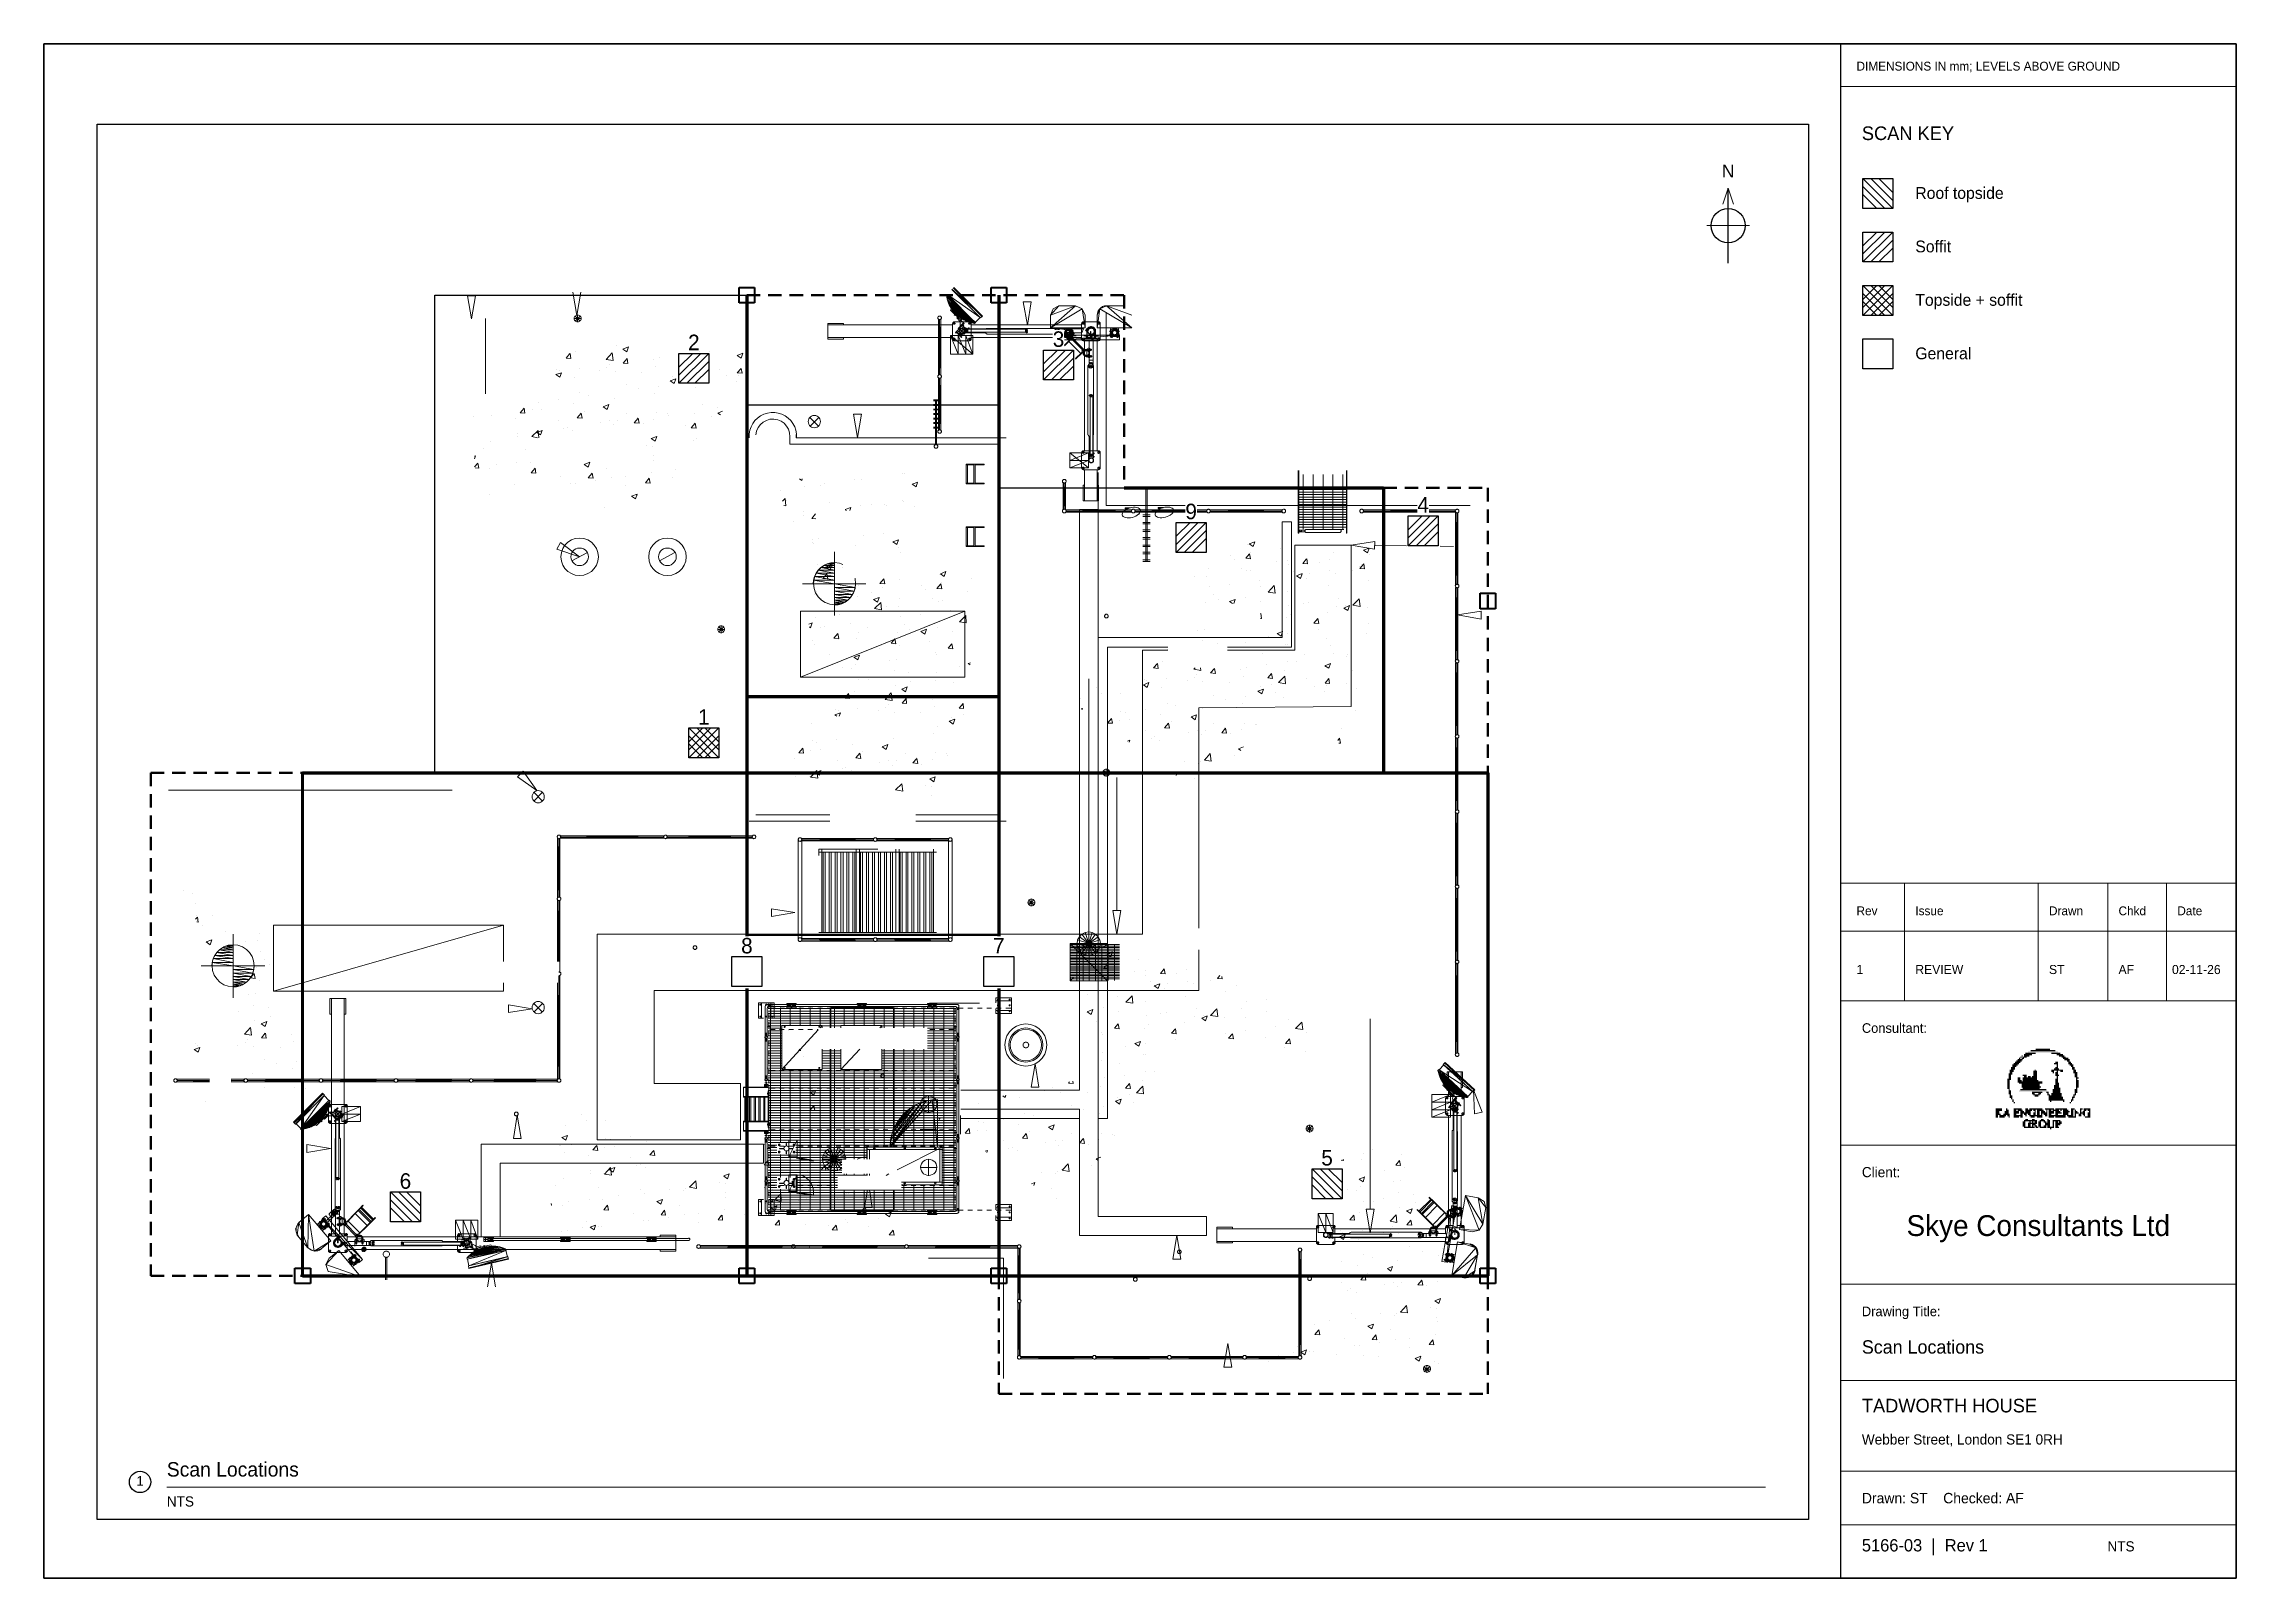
# Model space of a CAD drawing. Header units: millimetres. Extents: x 5 to 415, y 5 to 292.
import ezdxf
from ezdxf.enums import TextEntityAlignment as Align

# ---------------------------------------------------------------- set-up
doc = ezdxf.new("R2010")
doc.units = ezdxf.units.MM
doc.linetypes.add('DASHED_REVIEW', pattern=[4, 2.5, -1.5])
for name, color, linetype in [('BEAMS', 7, 'Continuous'), ('EXISTING', 7, 'Continuous'), ('FRAME', 7, 'Continuous'), ('LOAD_BEARING_WALLS', 7, 'Continuous'), ('OVERHANG_SUPPORT', 7, 'Continuous'), ('PHOTO_COLUMNS', 7, 'Continuous'), ('PROPOSED', 7, 'Continuous'), ('SCAN_BOTH', 7, 'Continuous'), ('SCAN_GENERAL', 7, 'Continuous'), ('SCAN_SOFFIT', 7, 'Continuous'), ('SCAN_TOPSIDE', 7, 'Continuous'), ('TEXT', 7, 'Continuous')]:
    doc.layers.add(name, color=color, linetype=linetype)

# ---------------------------------------------------------------- blocks, each defined once
blk = doc.blocks.new('SHEET_03')
at = {"layer": 'BEAMS', "color": 7, "linetype": 'DASHED_REVIEW', "lineweight": 50}
for p, q in [((136.48, 245), (207.03, 245)), ((207.03, 245), (207.03, 208.92)), ((255.52, 208.92), (275.05, 208.92)), ((275.05, 208.92), (275.05, 155.66)), ((25, 155.66), (53.4, 155.66)), ((25, 155.66), (25, 61.54)), ((25, 61.54), (53.4, 61.54)), ((183.6, 61.54), (183.6, 39.47)), ((275.05, 61.54), (275.05, 39.47)), ((183.6, 39.47), (275.05, 39.47))]:
    blk.add_line(p, q, dxfattribs=at)
at = {"layer": 'EXISTING', "color": 254, "linetype": 'Continuous', "lineweight": 13}
for p, q in [((174.79, 246.12), (180.56, 241.03)), ((180.56, 241.03), (174.79, 246.12)), ((175.16, 246.43), (180.56, 241.03)), ((84.95, 240.54), (84.21, 244.88)), ((84.21, 244.88), (85.7, 244.88)), ((85.7, 244.88), (84.95, 240.54)), ((104.67, 241.16), (103.93, 245.56)), ((105.41, 245.56), (104.67, 241.16)), ((173.74, 245), (179.07, 239.67)), ((179.07, 239.67), (173.74, 245)), ((173.74, 245), (179.26, 239.85)), ((179.26, 239.85), (173.74, 245)), ((179.19, 239.85), (173.74, 245)), ((173.8, 244.94), (179.01, 239.73)), ((179.07, 239.67), (173.8, 244.94)), ((179.01, 239.73), (173.8, 244.88)), ((173.8, 244.88), (178.88, 239.73)), ((173.86, 244.63), (173.8, 244.88)), ((178.88, 239.73), (173.86, 244.63)), ((173.86, 244.63), (178.57, 239.79)), ((173.99, 244.13), (173.86, 244.63)), ((173.92, 245.12), (179.19, 239.85)), ((179.19, 239.85), (173.92, 245.12)), ((179.19, 239.85), (173.99, 245.12)), ((173.99, 245.12), (180.12, 240.78)), ((180.12, 240.78), (173.99, 245.12)), ((178.33, 239.85), (173.99, 244.13)), ((173.99, 244.13), (178.57, 239.79)), ((173.99, 244.13), (178.08, 239.92)), ((174.11, 243.76), (173.99, 244.13)), ((178.57, 239.79), (173.99, 244.13)), ((178.08, 239.92), (174.11, 243.76)), ((174.11, 243.76), (177.83, 240.04)), ((174.17, 243.51), (174.11, 243.76)), ((177.64, 240.1), (174.17, 243.51)), ((174.17, 243.51), (177.83, 240.04)), ((174.17, 243.51), (177.4, 240.16)), ((174.3, 243.2), (174.17, 243.51)), ((177.83, 240.04), (174.17, 243.51)), ((177.4, 240.16), (174.3, 243.2)), ((174.3, 243.2), (177.21, 240.29)), ((174.48, 242.89), (174.3, 243.2)), ((177.02, 240.35), (174.48, 242.89)), ((174.48, 242.89), (176.78, 240.47)), ((174.67, 242.58), (174.48, 242.89)), ((174.48, 242.89), (177.21, 240.29)), ((177.21, 240.29), (174.48, 242.89)), ((174.54, 242.21), (174.67, 242.46)), ((176.28, 240.47), (174.54, 242.21)), ((176.65, 240.6), (174.67, 242.58)), ((174.67, 242.58), (176.78, 240.47)), ((176.78, 240.47), (174.67, 242.58)), ((176.53, 240.6), (174.67, 242.46)), ((174.67, 242.46), (176.28, 240.47)), ((174.67, 242.46), (176.53, 240.6)), ((176.53, 240.66), (174.73, 242.46)), ((174.73, 242.46), (176.65, 240.6)), ((174.85, 245.99), (180.19, 240.72)), ((174.85, 245.99), (180.12, 240.78)), ((180.19, 240.72), (174.85, 245.99)), ((174.85, 245.99), (180.56, 241.03)), ((188.93, 239.36), (188.18, 243.76)), ((188.18, 243.76), (189.67, 243.76)), ((189.67, 243.76), (188.93, 239.36)), ((194.82, 243.02), (193.27, 241.22)), ((193.27, 241.22), (197.92, 243.02)), ((197.92, 243.02), (193.27, 238.86)), ((193.27, 241.22), (193.76, 242.46)), ((193.27, 238.86), (199.16, 242.46)), ((193.76, 242.46), (193.27, 241.22)), ((193.76, 242.46), (194.82, 243.02)), ((194.82, 243.02), (193.76, 242.46)), ((197.92, 243.02), (194.82, 243.02)), ((199.16, 242.46), (197.92, 243.02)), ((199.16, 242.46), (199.72, 238.86)), ((199.72, 241.22), (199.16, 242.46)), ((202.51, 242.46), (202.01, 238.86)), ((202.01, 241.22), (202.51, 242.46)), ((202.51, 242.46), (203.75, 243.02)), ((208.46, 238.86), (202.51, 242.46)), ((208.46, 241.22), (203.75, 243.02)), ((203.75, 243.02), (206.85, 243.02)), ((203.75, 243.02), (208.46, 238.86)), ((206.97, 245), (206.97, 245)), ((87.62, 240.6), (87.62, 226.52)), ((104.19, 240.78), (104.17, 240.63)), ((104.17, 240.63), (104.19, 240.48)), ((105.48, 240.6), (104.17, 240.6)), ((104.24, 240.92), (104.19, 240.78)), ((104.19, 240.48), (104.24, 240.34)), ((104.32, 241.04), (104.24, 240.92)), ((104.24, 240.34), (104.32, 240.22)), ((104.42, 241.14), (104.32, 241.04)), ((104.32, 240.22), (104.42, 240.12)), ((105.29, 241.03), (104.36, 240.1)), ((105.29, 240.1), (104.36, 241.03)), ((104.54, 241.21), (104.42, 241.14)), ((104.42, 240.12), (104.54, 240.04)), ((104.68, 241.26), (104.54, 241.21)), ((104.54, 240.04), (104.68, 240)), ((104.83, 241.28), (104.68, 241.26)), ((104.68, 240), (104.83, 239.98)), ((104.79, 241.22), (104.79, 239.92)), ((104.97, 241.26), (104.83, 241.28)), ((104.83, 239.98), (104.97, 240)), ((105.11, 241.21), (104.97, 241.26)), ((104.97, 240), (105.11, 240.04)), ((105.23, 241.14), (105.11, 241.21)), ((105.11, 240.04), (105.23, 240.12)), ((105.33, 241.04), (105.23, 241.14)), ((105.23, 240.12), (105.33, 240.22)), ((105.41, 240.92), (105.33, 241.04)), ((105.33, 240.22), (105.41, 240.34)), ((105.46, 240.78), (105.41, 240.92)), ((105.41, 240.34), (105.46, 240.48)), ((105.48, 240.63), (105.46, 240.78)), ((105.46, 240.48), (105.48, 240.63)), ((172.31, 240.41), (172.31, 230)), ((172.5, 240.35), (172.31, 240.41)), ((172.31, 230), (172.5, 240.35)), ((172.75, 240.41), (172.5, 240.35)), ((172.5, 240.35), (172.5, 230.12)), ((172.75, 230), (172.5, 240.35)), ((172.5, 240.35), (172.75, 230)), ((172.75, 230), (172.75, 240.41)), ((176.28, 240.47), (176.53, 240.6)), ((176.78, 240.47), (177.02, 240.35)), ((177.21, 240.29), (177.4, 240.16)), ((177.4, 240.16), (177.64, 240.1)), ((177.83, 240.04), (177.64, 240.1)), ((177.83, 240.04), (178.08, 239.92)), ((178.08, 239.92), (178.33, 239.85)), ((178.57, 239.79), (178.33, 239.85)), ((178.57, 239.79), (178.88, 239.73)), ((178.88, 239.73), (179.01, 239.73)), ((179.26, 239.85), (179.07, 239.67)), ((180.12, 240.78), (179.19, 239.85)), ((180.56, 241.03), (180.19, 240.72)), ((193.27, 238.86), (193.27, 241.22)), ((193.27, 241.22), (193.27, 238.86)), ((199.72, 238.86), (193.27, 238.86)), ((193.27, 238.86), (199.72, 238.86)), ((195.81, 238.68), (195.69, 238.68)), ((195.69, 238.68), (195.7, 238.55)), ((195.69, 238.55), (195.69, 238.68)), ((195.81, 238.55), (195.81, 238.68)), ((195.93, 238.61), (195.86, 238.53)), ((196.49, 238.43), (195.86, 238.26)), ((195.86, 238.26), (196.49, 238.43)), ((195.86, 238.16), (196.06, 238.18)), ((196.06, 238.18), (195.86, 238.18)), ((195.86, 238.18), (196.06, 238.18)), ((195.86, 238.12), (196.06, 238.12)), ((195.93, 238.61), (196.99, 238.61)), ((196.49, 238.43), (195.93, 238.61)), ((196.99, 238.61), (195.93, 238.61)), ((196.06, 238.18), (196.49, 238.43)), ((196.06, 238.12), (196.06, 238.18)), ((196.12, 238.74), (196.8, 238.86)), ((196.8, 238.86), (196.12, 238.86)), ((196.12, 238.86), (196.12, 238.74)), ((196.8, 238.74), (196.12, 238.74)), ((196.12, 238.74), (196.18, 238.68)), ((196.49, 238.68), (196.12, 238.68)), ((196.37, 238.68), (196.18, 238.68)), ((196.18, 238.68), (196.37, 238.68)), ((196.43, 238.68), (196.18, 238.68)), ((196.18, 238.68), (196.49, 238.68)), ((196.18, 238.68), (196.31, 238.68)), ((196.31, 238.68), (196.37, 238.68)), ((196.37, 238.68), (196.43, 238.68)), ((196.43, 238.68), (196.49, 238.68)), ((196.8, 238.68), (196.49, 238.68)), ((196.49, 238.68), (196.8, 238.68)), ((196.49, 238.68), (196.55, 238.68)), ((196.99, 238.61), (196.49, 238.43)), ((196.49, 238.43), (196.93, 238.18)), ((197.36, 238.18), (196.49, 238.43)), ((196.49, 238.43), (197.36, 238.18)), ((196.74, 238.68), (196.55, 238.68)), ((196.55, 238.68), (196.8, 238.68)), ((196.8, 238.68), (196.55, 238.68)), ((196.55, 238.68), (196.62, 238.68)), ((196.62, 238.68), (196.74, 238.68)), ((196.74, 238.68), (196.8, 238.68)), ((196.8, 238.86), (196.8, 238.74)), ((196.8, 238.74), (196.8, 238.86)), ((196.8, 238.68), (196.8, 238.74)), ((197.36, 238.12), (196.93, 238.18)), ((196.93, 238.18), (197.36, 238.18)), ((196.93, 238.18), (196.93, 238.12)), ((196.93, 238.12), (197.36, 238.12)), ((197.36, 238.18), (196.99, 238.61)), ((197.24, 238.68), (197.17, 238.68)), ((197.17, 237.13), (197.24, 238.68)), ((197.17, 238.68), (197.17, 237.13)), ((197.24, 238.68), (197.24, 237.13)), ((197.36, 238.12), (197.36, 238.18)), ((199.72, 238.86), (199.72, 241.22)), ((202.01, 238.86), (202.01, 241.22)), ((202.01, 238.86), (208.46, 238.86)), ((208.46, 238.86), (202.01, 238.86)), ((203.68, 205.63), (203.68, 241.71)), ((204.37, 238.18), (204.68, 238.61)), ((204.37, 238.18), (205.23, 238.43)), ((205.23, 238.43), (204.37, 238.18)), ((204.37, 238.12), (204.8, 238.18)), ((204.8, 238.18), (204.37, 238.18)), ((204.37, 238.12), (204.37, 238.18)), ((204.8, 238.12), (204.37, 238.12)), ((204.49, 238.68), (204.55, 238.68)), ((204.55, 237.13), (204.49, 238.68)), ((204.49, 238.68), (204.49, 237.13)), ((204.55, 238.68), (204.55, 237.13)), ((205.79, 238.61), (204.68, 238.61)), ((204.68, 238.61), (205.23, 238.43)), ((204.68, 238.61), (205.79, 238.61)), ((205.23, 238.43), (204.8, 238.18)), ((204.8, 238.18), (204.8, 238.12)), ((205.54, 238.74), (204.92, 238.86)), ((204.92, 238.86), (204.92, 238.74)), ((204.92, 238.86), (205.54, 238.86)), ((204.92, 238.74), (204.92, 238.86)), ((204.92, 238.74), (205.54, 238.74)), ((204.92, 238.68), (204.92, 238.74)), ((205.11, 238.68), (204.92, 238.68)), ((204.92, 238.68), (205.17, 238.68)), ((204.92, 238.68), (205.23, 238.68)), ((204.99, 238.68), (204.92, 238.68)), ((204.99, 238.68), (205.11, 238.68)), ((205.11, 238.68), (204.99, 238.68)), ((205.17, 238.68), (205.11, 238.68)), ((205.23, 238.68), (205.17, 238.68)), ((205.23, 238.68), (205.54, 238.68)), ((205.36, 238.68), (205.23, 238.68)), ((205.23, 238.43), (205.79, 238.61)), ((205.23, 238.43), (206.1, 238.18)), ((205.67, 238.18), (205.23, 238.43)), ((206.1, 238.18), (205.23, 238.43)), ((205.36, 238.68), (205.48, 238.68)), ((205.48, 238.68), (205.36, 238.68)), ((205.36, 238.68), (205.54, 238.68)), ((205.54, 238.68), (205.48, 238.68)), ((205.54, 238.86), (205.54, 238.74)), ((205.54, 238.74), (205.54, 238.68)), ((206.1, 238.12), (205.67, 238.18)), ((205.67, 238.18), (206.1, 238.18)), ((206.1, 238.18), (205.67, 238.18)), ((205.67, 238.12), (205.67, 238.18)), ((206.1, 238.12), (205.67, 238.12)), ((205.79, 238.61), (206.1, 238.18)), ((205.92, 238.68), (205.98, 238.68)), ((205.98, 238.68), (205.92, 237.13)), ((205.92, 237.13), (205.92, 238.68)), ((205.98, 237.13), (205.98, 238.68)), ((206.1, 238.18), (206.1, 238.12)), ((102.69, 233.22), (103.37, 234.09)), ((103.55, 233.16), (103.43, 234.09)), ((104.42, 234.52), (104.42, 234.52)), ((110.19, 232.97), (111.3, 234.21)), ((111.49, 232.79), (111.3, 234.21)), ((112.05, 235.58), (112.05, 235.58)), ((113.29, 234.89), (114.34, 235.33)), ((113.29, 234.89), (114.03, 234.4)), ((114.03, 234.4), (114.34, 235.33)), ((127.67, 234.46), (127.67, 234.46)), ((129.47, 234.52), (129.47, 234.52)), ((134.68, 233.72), (135.73, 234.15)), ((134.68, 233.72), (135.42, 233.22)), ((134.74, 233.78), (134.74, 233.78)), ((135.42, 233.22), (135.73, 234.15)), ((174.54, 237.44), (174.54, 233.96)), ((178.76, 233.96), (174.54, 237.44)), ((174.54, 237.44), (178.76, 237.44)), ((174.54, 237.44), (175.97, 237.44)), ((175.97, 233.96), (174.54, 237.44)), ((174.54, 233.96), (178.76, 233.96)), ((174.54, 233.96), (175.97, 233.96)), ((175.97, 237.44), (177.4, 237.44)), ((177.4, 233.96), (175.97, 237.44)), ((175.97, 237.44), (175.97, 233.96)), ((175.97, 233.96), (177.4, 233.96)), ((177.4, 237.44), (177.4, 233.96)), ((177.4, 237.44), (178.76, 237.44)), ((178.76, 233.96), (177.4, 237.44)), ((177.4, 233.96), (178.76, 233.96)), ((178.76, 237.44), (178.76, 233.96)), ((195.86, 237.75), (196.06, 237.75)), ((195.86, 237.71), (196.06, 237.68)), ((196.06, 237.68), (195.86, 237.68)), ((195.86, 237.6), (196.49, 237.44)), ((206.16, 237.5), (195.86, 236.66)), ((195.86, 237.5), (206.16, 237.5)), ((195.93, 237.25), (195.86, 237.33)), ((195.86, 236.63), (206.16, 236.63)), ((195.93, 237.25), (196.49, 237.44)), ((196.49, 237.44), (195.93, 237.25)), ((196.99, 237.25), (195.93, 237.25)), ((196.06, 237.75), (196.06, 237.68)), ((196.49, 237.44), (196.06, 237.68)), ((196.06, 237.68), (196.49, 237.44)), ((197.36, 237.68), (196.49, 237.44)), ((196.49, 237.44), (196.93, 237.68)), ((196.49, 237.44), (196.99, 237.25)), ((196.93, 237.68), (197.36, 237.75)), ((196.93, 237.68), (196.93, 237.75)), ((196.93, 237.75), (197.36, 237.75)), ((196.93, 237.68), (197.36, 237.68)), ((197.36, 237.68), (196.93, 237.68)), ((196.99, 237.25), (197.36, 237.68)), ((197.36, 237.68), (196.99, 237.25)), ((197.24, 237.13), (197.17, 237.13)), ((197.36, 237.75), (197.36, 237.68)), ((204.8, 237.68), (204.37, 237.75)), ((204.37, 237.75), (204.37, 237.68)), ((204.8, 237.75), (204.37, 237.75)), ((204.37, 237.68), (205.23, 237.44)), ((204.68, 237.25), (204.37, 237.68)), ((204.8, 237.68), (204.37, 237.68)), ((204.37, 237.68), (204.8, 237.68)), ((204.37, 237.68), (204.68, 237.25)), ((204.49, 237.13), (204.55, 237.13)), ((205.23, 237.44), (204.68, 237.25)), ((204.68, 237.25), (205.79, 237.25)), ((204.8, 237.68), (204.8, 237.75)), ((205.23, 237.44), (204.8, 237.68)), ((206.1, 237.68), (205.23, 237.44)), ((205.23, 237.44), (205.67, 237.68)), ((205.67, 237.68), (205.23, 237.44)), ((205.79, 237.25), (205.23, 237.44)), ((205.23, 237.44), (205.79, 237.25)), ((206.1, 237.75), (205.67, 237.68)), ((206.1, 237.75), (205.67, 237.75)), ((205.67, 237.75), (205.67, 237.68)), ((205.67, 237.68), (206.1, 237.68)), ((205.79, 237.25), (206.1, 237.68)), ((205.92, 237.13), (205.98, 237.13)), ((206.1, 237.68), (206.1, 237.75)), ((206.16, 236.63), (206.16, 237.5)), ((100.76, 230.12), (101.82, 230.49)), ((100.76, 230.12), (101.51, 229.62)), ((100.95, 231.17), (100.95, 231.17)), ((101.38, 230.86), (101.38, 230.86)), ((101.51, 229.62), (101.82, 230.49)), ((101.63, 230), (101.63, 230)), ((102.69, 233.22), (103.55, 233.16)), ((105.1, 231.36), (105.1, 231.36)), ((108.89, 230.86), (108.89, 230.86)), ((110.19, 232.97), (111.49, 232.79)), ((110.31, 231.48), (110.31, 231.48)), ((110.75, 232.1), (110.75, 232.1)), ((111.86, 230.62), (111.86, 230.62)), ((113.35, 232.29), (114.09, 233.16)), ((113.35, 232.29), (114.22, 232.23)), ((114.22, 232.23), (114.09, 233.16)), ((116.82, 230.49), (116.82, 230.49)), ((118.99, 232.97), (118.99, 232.97)), ((119.43, 231.61), (119.43, 231.61)), ((120.11, 233.34), (120.11, 233.34)), ((122.59, 229.69), (122.59, 229.69)), ((131.27, 231.17), (131.27, 231.17)), ((132.76, 229.87), (132.76, 229.87)), ((134.68, 230.43), (135.42, 231.3)), ((134.68, 230.43), (135.61, 230.37)), ((134.99, 229.93), (134.99, 229.93)), ((135.61, 230.37), (135.42, 231.3)), ((172.5, 230.12), (172.31, 230)), ((172.5, 230.12), (172.75, 230)), ((104.24, 229.56), (104.24, 229.56)), ((105.23, 226.71), (105.23, 226.71)), ((106.78, 226.21), (106.78, 226.21)), ((111.68, 225.66), (111.68, 225.66)), ((113.91, 228.2), (113.91, 228.2)), ((116.2, 227.45), (116.2, 227.45)), ((119.24, 226.65), (119.24, 226.65)), ((119.92, 227.95), (119.92, 227.95)), ((122.15, 228.94), (123.21, 229.31)), ((122.15, 228.94), (122.9, 228.45)), ((122.9, 228.45), (123.21, 229.31)), ((126.93, 227.76), (126.93, 227.76)), ((134.55, 228.82), (134.55, 228.82)), ((172.31, 229.5), (172.31, 219.7)), ((172.5, 229.38), (172.31, 229.5)), ((172.31, 219.7), (172.5, 229.38)), ((172.75, 229.5), (172.5, 229.38)), ((172.5, 229.38), (172.5, 219.77)), ((172.75, 219.7), (172.5, 229.38)), ((172.5, 229.38), (172.75, 219.7)), ((172.75, 219.7), (172.75, 229.5)), ((85.33, 222.25), (85.33, 222.25)), ((88.8, 222.56), (88.8, 222.56)), ((93.26, 221.94), (93.26, 221.94)), ((94.07, 222.99), (94.81, 223.86)), ((94.07, 222.99), (94.94, 222.93)), ((94.94, 222.93), (94.81, 223.86)), ((96.3, 223.55), (96.3, 223.55)), ((97.48, 224.97), (97.48, 224.97)), ((98.04, 223.61), (98.04, 223.61)), ((101.2, 225.47), (101.2, 225.47)), ((101.2, 221.56), (101.2, 221.56)), ((104.05, 224.66), (104.05, 224.66)), ((104.73, 222.06), (105.48, 222.93)), ((104.73, 222.06), (105.66, 222)), ((105.66, 222), (105.48, 222.93)), ((106.03, 223.24), (106.03, 223.24)), ((109.63, 224.11), (110.68, 224.54)), ((109.63, 224.11), (110.37, 223.61)), ((110.37, 223.61), (110.68, 224.54)), ((110.87, 221.5), (110.87, 221.5)), ((112.3, 221.56), (112.3, 221.56)), ((113.97, 222.93), (113.97, 222.93)), ((115.4, 221.13), (116.14, 222)), ((116.02, 222.06), (116.02, 222.06)), ((116.33, 221.07), (116.14, 222)), ((119.05, 221.69), (119.05, 221.69)), ((119.55, 222.99), (119.55, 222.99)), ((121.66, 222.8), (121.66, 222.8)), ((121.91, 222.56), (121.91, 222.56)), ((126.74, 222.8), (126.74, 222.8)), ((128.23, 224.48), (128.23, 224.48)), ((129.84, 222.25), (129.84, 222.25)), ((131.02, 224.04), (131.02, 224.04)), ((131.02, 222.93), (131.95, 223.3)), ((131.02, 222.93), (131.52, 222.62)), ((137.99, 221.52), (137.58, 220.96)), ((138.48, 222), (137.99, 221.52)), ((139.04, 222.41), (138.48, 222)), ((139.67, 222.72), (139.04, 222.41)), ((140.12, 221.57), (139.52, 221.24)), ((140.33, 222.93), (139.67, 222.72)), ((140.8, 221.77), (140.12, 221.57)), ((141, 223.04), (140.33, 222.93)), ((141.52, 221.81), (140.8, 221.77)), ((141.68, 223.04), (141, 223.04)), ((142.24, 221.68), (141.52, 221.81)), ((142.36, 222.93), (141.68, 223.04)), ((142.89, 221.41), (142.24, 221.68)), ((143.02, 222.72), (142.36, 222.93)), ((143.45, 221.02), (142.89, 221.41)), ((143.64, 222.41), (143.02, 222.72)), ((144.21, 222), (143.64, 222.41)), ((144.7, 221.52), (144.21, 222)), ((145.1, 220.96), (144.7, 221.52)), ((147.98, 221.61), (147.95, 221.35)), ((148.06, 221.85), (147.98, 221.61)), ((148.2, 222.06), (148.06, 221.85)), ((148.38, 222.24), (148.2, 222.06)), ((148.26, 222.12), (149.93, 220.45)), ((148.26, 220.45), (149.93, 222.12)), ((148.59, 222.38), (148.38, 222.24)), ((148.83, 222.46), (148.59, 222.38)), ((149.09, 222.49), (148.83, 222.46)), ((149.36, 222.46), (149.09, 222.49)), ((149.6, 222.38), (149.36, 222.46)), ((149.81, 222.24), (149.6, 222.38)), ((149.99, 222.06), (149.81, 222.24)), ((150.12, 221.85), (149.99, 222.06)), ((150.21, 221.61), (150.12, 221.85)), ((150.24, 221.35), (150.21, 221.61)), ((157.18, 218.34), (156.44, 222.74)), ((156.44, 222.74), (157.93, 222.74)), ((157.93, 222.74), (157.18, 218.34)), ((172.25, 225.41), (171.38, 225.41)), ((172.25, 225.22), (171.38, 225.22)), ((172.25, 224.54), (171.38, 224.54)), ((172.25, 224.35), (171.38, 224.35)), ((172.25, 223.67), (171.38, 223.67)), ((172.25, 223.55), (171.38, 223.55)), ((172.25, 222.87), (171.38, 222.87)), ((172.25, 222.68), (171.38, 222.68)), ((172.25, 222), (171.38, 222)), ((172.25, 221.81), (171.38, 221.81)), ((171.75, 225.41), (171.75, 219.58)), ((171.94, 225.41), (171.94, 219.58)), ((88.61, 217.6), (88.61, 217.6)), ((93.51, 219.08), (93.51, 219.08)), ((93.51, 218.53), (93.51, 218.53)), ((96.18, 218.59), (96.18, 218.59)), ((96.24, 218.53), (97.42, 219.7)), ((96.24, 218.53), (97.32, 218.33)), ((97.17, 219.33), (98.22, 219.7)), ((97.17, 219.33), (97.91, 218.84)), ((97.23, 219.58), (97.23, 219.58)), ((97.6, 218.33), (97.42, 219.7)), ((97.91, 218.84), (98.22, 219.7)), ((102.19, 220.01), (102.19, 220.01)), ((102.87, 220.32), (102.87, 220.32)), ((103.86, 219.7), (103.86, 219.7)), ((109.13, 221.25), (109.13, 221.25)), ((111.49, 220.76), (111.49, 220.76)), ((115.4, 221.13), (116.33, 221.07)), ((117.07, 220.94), (117.07, 220.94)), ((118.56, 218.15), (119.61, 218.53)), ((118.56, 218.15), (119.3, 217.66)), ((119.3, 217.66), (119.61, 218.53)), ((125.01, 220.57), (125.01, 220.57)), ((126.06, 220.2), (126.8, 221.07)), ((126.06, 220.2), (126.99, 220.14)), ((126.56, 217.84), (126.56, 217.84)), ((126.99, 220.14), (126.8, 221.07)), ((127.11, 218.15), (127.11, 218.15)), ((136.91, 218.9), (136.91, 218.28)), ((136.93, 219.03), (136.92, 218.33)), ((137.05, 219.71), (136.93, 219.03)), ((137.27, 220.36), (137.05, 219.71)), ((137.58, 220.96), (137.27, 220.36)), ((138.3, 219.58), (138.16, 218.87)), ((138.58, 220.23), (138.3, 219.58)), ((139, 220.78), (138.58, 220.23)), ((139.52, 221.24), (139, 220.78)), ((143.92, 220.51), (143.45, 221.02)), ((144.27, 219.91), (143.92, 220.51)), ((144.48, 219.24), (144.27, 219.91)), ((144.53, 218.51), (144.48, 219.24)), ((144.54, 218.71), (144.54, 217.1)), ((145.42, 220.36), (145.1, 220.96)), ((145.64, 219.71), (145.42, 220.36)), ((145.76, 219.03), (145.64, 219.71)), ((145.71, 218.28), (145.71, 218.9)), ((184.96, 218.28), (145.71, 218.28)), ((145.77, 218.33), (145.76, 219.03)), ((147.95, 221.35), (147.98, 221.08)), ((147.98, 221.08), (148.06, 220.84)), ((148.06, 220.84), (148.2, 220.63)), ((148.2, 220.63), (148.38, 220.45)), ((148.38, 220.45), (148.59, 220.32)), ((148.59, 220.32), (148.83, 220.23)), ((148.83, 220.23), (149.09, 220.2)), ((149.09, 220.2), (149.36, 220.23)), ((149.36, 220.23), (149.6, 220.32)), ((149.6, 220.32), (149.81, 220.45)), ((149.81, 220.45), (149.99, 220.63)), ((149.99, 220.63), (150.12, 220.84)), ((150.12, 220.84), (150.21, 221.08)), ((150.21, 221.08), (150.24, 221.35)), ((172.25, 221.19), (171.38, 221.19)), ((172.25, 221.01), (171.38, 221.01)), ((172.25, 220.32), (171.38, 220.32)), ((172.25, 220.14), (171.38, 220.14)), ((171.75, 219.58), (171.75, 216.98)), ((171.94, 219.58), (171.94, 216.98)), ((172.5, 219.77), (172.31, 219.7)), ((172.5, 219.77), (172.75, 219.7)), ((206.97, 218.09), (206.97, 218.09)), ((85.51, 214.87), (85.7, 214.93)), ((85.51, 214.37), (85.7, 214.93)), ((85.57, 212.88), (86.19, 213.57)), ((86.38, 212.64), (86.19, 213.57)), ((87.19, 216.36), (87.19, 216.36)), ((89.6, 213.26), (89.6, 213.26)), ((93.32, 213.75), (93.32, 213.75)), ((95.12, 216.05), (95.12, 216.05)), ((95.99, 213.63), (95.99, 213.63)), ((106.03, 213.32), (107.09, 213.75)), ((106.03, 213.32), (106.78, 212.82)), ((106.78, 212.82), (107.09, 213.75)), ((117.75, 216.91), (117.75, 216.91)), ((118.87, 216.73), (118.87, 216.73)), ((118.93, 214.99), (118.93, 214.99)), ((118.93, 214.12), (118.93, 214.12)), ((183.78, 217.1), (144.54, 217.1)), ((171.52, 216.78), (171.51, 216.7)), ((171.51, 216.7), (171.52, 216.62)), ((171.54, 216.85), (171.52, 216.78)), ((171.52, 216.62), (171.54, 216.55)), ((171.58, 216.91), (171.54, 216.85)), ((171.54, 216.55), (171.58, 216.48)), ((171.63, 216.96), (171.58, 216.91)), ((171.58, 216.48), (171.63, 216.43)), ((171.7, 217), (171.63, 216.96)), ((171.63, 216.43), (171.7, 216.39)), ((171.77, 217.03), (171.7, 217)), ((171.7, 216.39), (171.77, 216.37)), ((171.85, 217.04), (171.77, 217.03)), ((171.77, 216.37), (171.85, 216.36)), ((171.93, 217.03), (171.85, 217.04)), ((171.85, 216.36), (171.93, 216.37)), ((172, 217), (171.93, 217.03)), ((171.93, 216.37), (172, 216.39)), ((172.06, 216.96), (172, 217)), ((172, 216.39), (172.06, 216.43)), ((172.11, 216.91), (172.06, 216.96)), ((172.06, 216.43), (172.11, 216.48)), ((172.15, 216.85), (172.11, 216.91)), ((172.11, 216.48), (172.15, 216.55)), ((172.18, 216.78), (172.15, 216.85)), ((172.15, 216.55), (172.18, 216.62)), ((172.19, 216.7), (172.18, 216.78)), ((172.18, 216.62), (172.19, 216.7)), ((177.46, 213.38), (180.87, 213.38)), ((177.46, 213.38), (177.46, 209.72)), ((177.46, 213.26), (178.95, 213.26)), ((177.71, 213.38), (177.71, 209.72)), ((178.95, 213.26), (178.95, 209.85)), ((179.19, 213.26), (179.19, 209.85)), ((179.19, 213.26), (180.87, 213.26)), ((180.87, 213.26), (180.87, 213.38)), ((196.86, 215.49), (200.34, 215.49)), ((200.34, 212.7), (196.86, 215.49)), ((196.86, 215.49), (196.86, 212.7)), ((196.86, 215.49), (196.86, 214.06)), ((196.86, 214.06), (200.34, 215.49)), ((200.34, 215.49), (196.86, 215.49)), ((200.34, 214.06), (196.86, 214.06)), ((196.86, 214.06), (196.86, 212.7)), ((196.86, 212.7), (200.34, 214.06)), ((200.34, 215.49), (200.34, 212.7)), ((200.34, 215.49), (200.34, 214.06)), ((200.34, 214.06), (200.34, 212.7)), ((85.64, 212.7), (86.38, 212.64)), ((88.43, 212.64), (88.43, 212.64)), ((92.95, 209.66), (92.95, 209.66)), ((96.11, 211.77), (96.86, 212.64)), ((96.11, 211.77), (97.04, 211.71)), ((97.04, 211.71), (96.86, 212.64)), ((101.57, 211.15), (101.57, 211.15)), ((103.49, 209.78), (103.49, 209.78)), ((104.48, 209.85), (104.48, 209.85)), ((106.78, 210.84), (107.52, 211.71)), ((106.78, 210.84), (107.71, 210.78)), ((107.71, 210.78), (107.52, 211.71)), ((108.2, 210.34), (108.2, 210.34)), ((110.25, 212.64), (110.25, 212.64)), ((111.18, 210.84), (111.18, 210.84)), ((113.85, 211.09), (113.85, 211.09)), ((113.85, 209.35), (113.85, 209.35)), ((117.5, 209.91), (118.19, 210.78)), ((117.5, 209.91), (118.37, 209.85)), ((118.37, 209.85), (118.19, 210.78)), ((118.68, 211.77), (118.68, 211.77)), ((122.53, 210.84), (122.53, 210.84)), ((123.21, 212.33), (123.21, 212.33)), ((146.33, 210.65), (146.77, 210.34)), ((146.77, 210.34), (146.83, 210.65)), ((147.33, 209.23), (147.33, 209.23)), ((150.3, 209.41), (150.3, 209.41)), ((151.05, 209.72), (151.05, 209.72)), ((156.69, 210.47), (156.69, 210.47)), ((157.99, 210.53), (157.99, 210.53)), ((165.62, 211.58), (165.62, 211.58)), ((166.05, 211.71), (166.05, 211.71)), ((167.41, 209.66), (168.47, 210.03)), ((167.41, 209.66), (168.16, 209.16)), ((168.16, 209.16), (168.41, 210.03)), ((178.95, 209.85), (177.46, 209.85)), ((180.87, 209.72), (177.46, 209.72)), ((180.87, 209.85), (179.19, 209.85)), ((180.87, 209.85), (180.87, 209.72)), ((195.62, 209.91), (195.62, 204.89)), ((195.81, 209.78), (195.62, 209.91)), ((195.62, 204.89), (195.81, 209.78)), ((196.06, 209.91), (195.81, 209.78)), ((195.81, 209.78), (195.81, 204.95)), ((196.06, 204.89), (195.81, 209.78)), ((195.81, 209.78), (196.06, 204.89)), ((196.06, 204.89), (196.06, 209.91)), ((196.86, 212.7), (200.34, 212.7)), ((200.34, 212.7), (196.86, 212.7)), ((211.06, 204.89), (211.06, 209.16)), ((211.37, 204.89), (211.37, 209.16)), ((88.3, 207.74), (88.3, 207.74)), ((109.88, 205.2), (109.88, 205.2)), ((114.9, 207.37), (115.95, 207.74)), ((114.9, 207.37), (115.64, 206.87)), ((115.64, 206.87), (115.95, 207.74)), ((116.02, 207.43), (116.02, 207.43)), ((142.74, 208.48), (142.74, 208.48)), ((143.17, 206.44), (143.67, 206.93)), ((143.36, 205.63), (143.79, 205.57)), ((143.79, 205.57), (143.67, 206.93)), ((143.92, 206.5), (143.92, 206.5)), ((151.91, 206.13), (151.91, 206.13)), ((154.89, 204.89), (155.94, 205.26)), ((155.75, 204.69), (155.94, 205.26)), ((157.8, 205.57), (157.8, 205.57)), ((159.85, 205.82), (159.85, 205.82)), ((162.14, 205.82), (162.14, 205.82)), ((162.52, 205.57), (162.52, 205.57)), ((165.49, 206.62), (165.49, 206.62)), ((165.86, 206.31), (165.86, 206.31)), ((167.79, 205.44), (167.79, 205.44)), ((218.45, 205.63), (203.68, 205.63)), ((207.22, 205.01), (207.22, 205.2)), ((207.22, 205.2), (208.21, 205.2)), ((207.65, 205.01), (207.22, 205.01)), ((207.84, 205.07), (207.53, 204.95)), ((208.15, 205.2), (207.84, 205.07)), ((208.46, 205.26), (208.15, 205.2)), ((208.77, 205.32), (208.46, 205.26)), ((209.08, 205.32), (208.77, 205.32)), ((209.39, 205.26), (209.08, 205.32)), ((209.64, 205.2), (209.39, 205.26)), ((209.82, 205.07), (209.64, 205.2)), ((209.95, 204.95), (209.82, 205.07)), ((213.42, 205.07), (213.42, 205.26)), ((213.42, 205.26), (214.41, 205.26)), ((213.85, 205.07), (213.42, 205.07)), ((213.73, 205.01), (213.42, 204.82)), ((214.04, 205.13), (213.73, 205.01)), ((214.35, 205.2), (214.04, 205.13)), ((214.66, 205.32), (214.35, 205.2)), ((215.03, 205.32), (214.66, 205.32)), ((215.34, 205.32), (215.03, 205.32)), ((215.59, 205.32), (215.34, 205.32)), ((215.84, 205.2), (215.59, 205.32)), ((216.02, 205.13), (215.84, 205.2)), ((216.21, 205.01), (216.02, 205.13)), ((216.27, 204.82), (216.21, 205.01)), ((261.85, 205.63), (220.66, 205.63)), ((271.76, 205.63), (264.06, 205.63)), ((145.22, 202.59), (145.22, 202.59)), ((147.08, 204.45), (147.08, 204.45)), ((147.08, 203.83), (147.08, 203.83)), ((148.63, 203.21), (149.31, 204.08)), ((148.63, 203.21), (149.35, 203.16)), ((154.89, 204.82), (155.09, 204.69)), ((177.46, 201.66), (180.87, 201.66)), ((177.46, 201.66), (177.46, 198)), ((177.46, 201.54), (178.95, 201.54)), ((177.71, 201.66), (177.71, 198)), ((178.95, 201.54), (178.95, 198.13)), ((179.19, 201.54), (179.19, 198.13)), ((179.19, 201.54), (180.87, 201.54)), ((180.87, 201.54), (180.87, 201.66)), ((195.81, 204.95), (195.62, 204.89)), ((195.81, 204.95), (196.06, 204.89)), ((208.46, 204.82), (196.12, 204.82)), ((196.12, 204.82), (196.18, 204.58)), ((208.33, 204.58), (196.12, 204.39)), ((196.12, 204.39), (196.18, 204.58)), ((196.12, 204.39), (208.46, 204.39)), ((196.18, 204.58), (208.46, 204.82)), ((196.18, 204.58), (208.33, 204.58)), ((208.33, 204.58), (196.18, 204.58)), ((206.72, 204.2), (206.66, 204.02)), ((206.66, 204.02), (206.66, 203.83)), ((206.66, 203.83), (206.72, 203.71)), ((206.85, 204.45), (206.72, 204.2)), ((206.72, 203.71), (206.85, 203.58)), ((207.03, 204.64), (206.85, 204.45)), ((206.85, 203.58), (207.09, 203.46)), ((207.22, 204.76), (207.03, 204.64)), ((207.09, 203.46), (207.28, 203.4)), ((207.53, 204.95), (207.22, 204.76)), ((207.28, 203.4), (207.59, 203.34)), ((207.59, 203.34), (207.9, 203.34)), ((207.9, 203.34), (208.21, 203.34)), ((208.21, 203.34), (208.58, 203.4)), ((208.46, 204.82), (208.33, 204.58)), ((208.46, 204.39), (208.33, 204.58)), ((208.58, 203.4), (208.89, 203.52)), ((208.89, 203.52), (209.2, 203.65)), ((209.02, 204.82), (209.08, 204.58)), ((218.45, 204.82), (209.02, 204.82)), ((209.02, 204.39), (209.08, 204.58)), ((218.45, 204.52), (209.02, 204.39)), ((209.02, 204.39), (218.45, 204.39)), ((209.08, 204.58), (218.45, 204.75)), ((209.08, 204.58), (218.45, 204.58)), ((218.45, 204.58), (209.08, 204.58)), ((209.2, 203.65), (209.45, 203.83)), ((209.45, 203.83), (209.7, 204.02)), ((209.76, 204.02), (209.88, 204.2)), ((209.88, 204.2), (210.01, 204.45)), ((210.07, 204.76), (209.95, 204.95)), ((210.01, 204.45), (210.07, 204.64)), ((210.07, 204.64), (210.07, 204.76)), ((210.5, 203.89), (211.93, 203.89)), ((210.5, 203.58), (211.93, 203.58)), ((210.5, 202.47), (211.93, 202.47)), ((210.5, 202.22), (211.93, 202.22)), ((210.5, 201.1), (211.93, 201.1)), ((211.06, 195.15), (211.06, 204.89)), ((211.37, 195.15), (211.37, 204.89)), ((212.92, 204.27), (212.86, 204.08)), ((212.86, 204.08), (212.86, 203.89)), ((212.86, 203.89), (212.92, 203.71)), ((213.05, 204.45), (212.92, 204.27)), ((212.92, 203.71), (213.11, 203.58)), ((213.23, 204.64), (213.05, 204.45)), ((213.11, 203.58), (213.29, 203.46)), ((213.42, 204.82), (213.23, 204.64)), ((213.29, 203.46), (213.48, 203.4)), ((213.48, 203.4), (213.79, 203.34)), ((213.79, 203.34), (214.1, 203.34)), ((214.1, 203.34), (214.41, 203.4)), ((214.41, 203.4), (214.78, 203.46)), ((214.78, 203.46), (215.09, 203.58)), ((215.09, 203.58), (215.4, 203.71)), ((215.4, 203.71), (215.65, 203.83)), ((215.65, 203.83), (215.9, 204.02)), ((215.96, 204.08), (216.15, 204.27)), ((216.15, 204.27), (216.21, 204.45)), ((216.21, 204.45), (216.27, 204.64)), ((216.27, 204.64), (216.27, 204.82)), ((220.66, 204.79), (222.53, 204.82)), ((222.53, 204.82), (220.66, 204.82)), ((220.66, 204.58), (222.41, 204.58)), ((222.41, 204.58), (220.66, 204.55)), ((222.41, 204.58), (220.66, 204.58)), ((220.66, 204.39), (222.53, 204.39)), ((222.53, 204.82), (222.41, 204.58)), ((222.53, 204.39), (222.41, 204.58)), ((236.54, 204.82), (223.03, 204.82)), ((223.03, 204.82), (223.15, 204.58)), ((236.48, 204.58), (223.03, 204.39)), ((223.03, 204.39), (223.15, 204.58)), ((223.03, 204.39), (236.54, 204.39)), ((223.15, 204.58), (236.54, 204.82)), ((223.15, 204.58), (236.48, 204.58)), ((236.48, 204.58), (223.15, 204.58)), ((236.54, 204.82), (236.48, 204.58)), ((236.54, 204.39), (236.48, 204.58)), ((251.73, 204.82), (251.8, 204.58)), ((261.85, 204.82), (251.73, 204.82)), ((251.73, 204.39), (251.8, 204.58)), ((261.85, 204.5), (251.73, 204.39)), ((251.73, 204.39), (261.85, 204.39)), ((251.8, 204.58), (261.85, 204.72)), ((251.8, 204.58), (261.85, 204.58)), ((261.85, 204.58), (251.8, 204.58)), ((264.06, 204.75), (268.97, 204.82)), ((268.97, 204.82), (264.06, 204.82)), ((264.06, 204.58), (268.91, 204.58)), ((268.91, 204.58), (264.06, 204.52)), ((268.91, 204.58), (264.06, 204.58)), ((264.06, 204.39), (268.97, 204.39)), ((268.97, 204.82), (268.91, 204.58)), ((268.97, 204.39), (268.91, 204.58)), ((269.03, 204.33), (269.03, 190.81)), ((269.28, 204.27), (269.03, 204.33)), ((269.03, 190.81), (269.28, 204.27)), ((269.47, 204.33), (269.28, 204.27)), ((269.28, 204.27), (269.28, 190.87)), ((269.47, 190.81), (269.28, 204.27)), ((269.28, 204.27), (269.47, 190.81)), ((269.47, 190.81), (269.47, 204.33)), ((100.95, 197.45), (101.63, 198.75)), ((105.17, 196.02), (100.95, 197.45)), ((101.63, 198.75), (105.17, 196.02)), ((101.79, 196.85), (101.69, 196.05)), ((102.05, 197.59), (101.79, 196.85)), ((102.46, 198.24), (102.05, 197.59)), ((103.01, 198.78), (102.46, 198.24)), ((103.66, 199.2), (103.01, 198.78)), ((104.39, 199.46), (103.66, 199.2)), ((103.91, 197.08), (103.72, 196.77)), ((103.74, 195.28), (106.65, 196.83)), ((104.17, 197.33), (103.91, 197.08)), ((104.47, 197.53), (104.17, 197.33)), ((105.2, 199.55), (104.39, 199.46)), ((104.82, 197.65), (104.47, 197.53)), ((105.2, 197.69), (104.82, 197.65)), ((106, 199.46), (105.2, 199.55)), ((105.57, 197.65), (105.2, 197.69)), ((105.92, 197.53), (105.57, 197.65)), ((106.22, 197.33), (105.92, 197.53)), ((106.74, 199.2), (106, 199.46)), ((106.48, 197.08), (106.22, 197.33)), ((106.67, 196.77), (106.48, 197.08)), ((107.39, 198.78), (106.74, 199.2)), ((107.93, 198.24), (107.39, 198.78)), ((108.34, 197.59), (107.93, 198.24)), ((108.61, 196.85), (108.34, 197.59)), ((108.7, 196.05), (108.61, 196.85)), ((118.22, 196.85), (118.12, 196.05)), ((118.48, 197.59), (118.22, 196.85)), ((118.89, 198.24), (118.48, 197.59)), ((119.44, 198.78), (118.89, 198.24)), ((120.09, 199.2), (119.44, 198.78)), ((120.82, 199.46), (120.09, 199.2)), ((120.11, 195.28), (123.02, 196.83)), ((120.34, 197.08), (120.15, 196.77)), ((120.6, 197.33), (120.34, 197.08)), ((120.9, 197.53), (120.6, 197.33)), ((121.63, 199.55), (120.82, 199.46)), ((121.25, 197.65), (120.9, 197.53)), ((121.63, 197.69), (121.25, 197.65)), ((122.43, 199.46), (121.63, 199.55)), ((122, 197.65), (121.63, 197.69)), ((122.35, 197.53), (122, 197.65)), ((122.65, 197.33), (122.35, 197.53)), ((123.17, 199.2), (122.43, 199.46)), ((122.91, 197.08), (122.65, 197.33)), ((123.1, 196.77), (122.91, 197.08)), ((123.82, 198.78), (123.17, 199.2)), ((124.36, 198.24), (123.82, 198.78)), ((124.77, 197.59), (124.36, 198.24)), ((125.04, 196.85), (124.77, 197.59)), ((125.13, 196.05), (125.04, 196.85)), ((148.75, 199.31), (148.75, 199.31)), ((148.81, 198.75), (148.81, 198.75)), ((148.94, 198.56), (148.94, 198.56)), ((149.93, 199.55), (149.93, 199.55)), ((156.87, 198.25), (156.87, 198.25)), ((158.24, 199.99), (158.24, 199.99)), ((161.96, 200.48), (161.96, 200.48)), ((163.76, 198.87), (164.81, 199.24)), ((163.76, 198.87), (164.5, 198.38)), ((164.5, 198.38), (164.81, 199.24)), ((164.81, 197.88), (164.81, 197.88)), ((178.95, 198.13), (177.46, 198.13)), ((180.87, 198), (177.46, 198)), ((180.87, 198.13), (179.19, 198.13)), ((180.87, 198.13), (180.87, 198)), ((210.5, 200.79), (211.93, 200.79)), ((210.5, 199.68), (211.93, 199.68)), ((210.5, 199.37), (211.93, 199.37)), ((210.5, 198.25), (211.93, 198.25)), ((210.5, 198), (211.93, 198)), ((210.5, 196.89), (211.93, 196.89)), ((230.16, 198.31), (230.16, 198.31)), ((230.41, 198.5), (231.46, 198.87)), ((230.41, 198.5), (231.15, 198)), ((231.15, 198), (231.46, 198.87)), ((236.23, 197.51), (236.23, 197.51)), ((249.5, 198.25), (253.9, 198.93)), ((253.84, 197.45), (249.5, 198.25)), ((251.8, 197.26), (252.85, 197.69)), ((251.8, 197.26), (252.54, 196.76)), ((252.54, 196.76), (252.85, 197.69)), ((253.9, 198.93), (253.84, 197.45)), ((253.9, 198.19), (259.81, 198.12)), ((266.11, 198.04), (268.66, 198)), ((101.69, 196.05), (101.79, 195.25)), ((101.79, 195.25), (102.05, 194.51)), ((102.05, 194.51), (102.46, 193.86)), ((102.46, 193.86), (103.01, 193.32)), ((103.01, 193.32), (103.66, 192.9)), ((103.6, 196.43), (103.55, 196.05)), ((103.55, 196.05), (103.6, 195.67)), ((103.72, 196.77), (103.6, 196.43)), ((103.6, 195.67), (103.72, 195.33)), ((103.66, 192.9), (104.39, 192.64)), ((103.72, 195.33), (103.91, 195.02)), ((103.91, 195.02), (104.17, 194.77)), ((104.17, 194.77), (104.47, 194.57)), ((104.47, 194.57), (104.82, 194.45)), ((104.82, 194.45), (105.2, 194.41)), ((105.2, 194.41), (105.57, 194.45)), ((105.57, 194.45), (105.92, 194.57)), ((105.92, 194.57), (106.22, 194.77)), ((106, 192.64), (106.74, 192.9)), ((106.22, 194.77), (106.48, 195.02)), ((106.48, 195.02), (106.67, 195.33)), ((106.8, 196.43), (106.67, 196.77)), ((106.67, 195.33), (106.8, 195.67)), ((106.74, 192.9), (107.39, 193.32)), ((106.84, 196.05), (106.8, 196.43)), ((106.8, 195.67), (106.84, 196.05)), ((107.39, 193.32), (107.93, 193.86)), ((107.93, 193.86), (108.34, 194.51)), ((108.34, 194.51), (108.61, 195.25)), ((108.61, 195.25), (108.7, 196.05)), ((118.12, 196.05), (118.22, 195.25)), ((118.22, 195.25), (118.48, 194.51)), ((118.48, 194.51), (118.89, 193.86)), ((118.89, 193.86), (119.44, 193.32)), ((119.44, 193.32), (120.09, 192.9)), ((120.03, 196.43), (119.98, 196.05)), ((119.98, 196.05), (120.03, 195.67)), ((120.15, 196.77), (120.03, 196.43)), ((120.03, 195.67), (120.15, 195.33)), ((120.09, 192.9), (120.82, 192.64)), ((120.15, 195.33), (120.34, 195.02)), ((120.34, 195.02), (120.6, 194.77)), ((120.6, 194.77), (120.9, 194.57)), ((120.9, 194.57), (121.25, 194.45)), ((121.25, 194.45), (121.63, 194.41)), ((121.63, 194.41), (122, 194.45)), ((122, 194.45), (122.35, 194.57)), ((122.35, 194.57), (122.65, 194.77)), ((122.43, 192.64), (123.17, 192.9)), ((122.65, 194.77), (122.91, 195.02)), ((122.91, 195.02), (123.1, 195.33)), ((123.23, 196.43), (123.1, 196.77)), ((123.1, 195.33), (123.23, 195.67)), ((123.17, 192.9), (123.82, 193.32)), ((123.27, 196.05), (123.23, 196.43)), ((123.23, 195.67), (123.27, 196.05)), ((123.82, 193.32), (124.36, 193.86)), ((124.36, 193.86), (124.77, 194.51)), ((124.77, 194.51), (125.04, 195.25)), ((125.04, 195.25), (125.13, 196.05)), ((149.74, 194.59), (149.74, 194.59)), ((150.67, 191.99), (151.42, 192.86)), ((151.29, 194.1), (152.29, 194.47)), ((151.29, 194.04), (152.04, 193.54)), ((151.6, 191.93), (151.42, 192.86)), ((152.04, 193.54), (152.29, 194.47)), ((154.33, 194.1), (154.33, 194.1)), ((165.12, 196.76), (165.12, 196.76)), ((172.44, 192.73), (172.44, 192.73)), ((172.68, 192.86), (173.68, 193.29)), ((172.68, 192.86), (173.37, 192.36)), ((173.37, 192.36), (173.68, 193.29)), ((210.5, 196.58), (211.93, 196.58)), ((210.5, 195.46), (211.93, 195.46)), ((210.5, 195.15), (211.93, 195.15)), ((222.78, 193.91), (222.78, 193.91)), ((226.87, 196.33), (226.87, 196.33)), ((227.62, 195.59), (227.62, 195.59)), ((228.92, 193.79), (228.92, 193.79)), ((229.79, 195.77), (230.47, 196.58)), ((229.79, 195.77), (230.65, 195.65)), ((229.97, 193.42), (229.97, 193.42)), ((230.65, 195.65), (230.47, 196.58)), ((230.59, 196.76), (230.59, 196.76)), ((230.72, 193.54), (230.72, 193.54)), ((235.55, 195.21), (235.55, 195.21)), ((237.6, 195.28), (237.6, 195.28)), ((237.72, 194.53), (237.72, 194.53)), ((238.71, 193.23), (238.71, 193.23)), ((239.27, 192.49), (240.33, 192.92)), ((240.02, 191.99), (240.33, 192.86)), ((240.45, 194.78), (241.13, 195.65)), ((240.45, 194.78), (241.32, 194.72)), ((241.32, 194.72), (241.19, 195.65)), ((241.75, 192.92), (241.75, 192.92)), ((243.49, 194.9), (243.49, 194.9)), ((245.35, 195.52), (245.35, 195.52)), ((245.47, 193.42), (245.47, 193.42)), ((246.28, 196.76), (246.28, 196.76)), ((246.65, 192.92), (246.65, 192.92)), ((249.81, 193.48), (249.81, 193.48)), ((251.11, 193.85), (251.86, 194.72)), ((251.11, 194.16), (251.11, 194.16)), ((251.11, 193.85), (251.98, 193.79)), ((251.42, 194.53), (251.42, 194.53)), ((251.98, 193.79), (251.86, 194.72)), ((252.91, 196.52), (252.91, 196.52)), ((104.39, 192.64), (105.2, 192.55)), ((105.2, 192.55), (106, 192.64)), ((120.82, 192.64), (121.63, 192.55)), ((121.63, 192.55), (122.43, 192.64)), ((149.19, 188.95), (149.19, 188.95)), ((149.56, 189.63), (149.56, 189.63)), ((150.67, 191.99), (151.6, 191.93)), ((153.96, 190.63), (153.96, 190.63)), ((154.15, 188.7), (154.15, 188.7)), ((157.12, 188.64), (157.12, 188.64)), ((157.31, 190.75), (157.31, 190.75)), ((159.79, 189.45), (159.79, 189.45)), ((161.34, 191.06), (162.08, 191.93)), ((161.34, 191.06), (162.27, 191)), ((161.9, 190.32), (161.9, 190.32)), ((162.27, 191), (162.08, 191.93)), ((164.93, 191.8), (164.93, 191.8)), ((169.15, 190.69), (169.15, 190.69)), ((169.83, 189.94), (169.83, 189.94)), ((172, 190.13), (172.75, 191)), ((172, 190.13), (172.93, 190.07)), ((172.93, 190.07), (172.75, 191)), ((172.87, 191.18), (172.87, 191.18)), ((177.83, 189.63), (177.83, 189.63)), ((178.51, 191.93), (178.51, 191.93)), ((220.24, 192.3), (220.24, 192.3)), ((222.47, 192.42), (222.47, 192.42)), ((222.97, 190.44), (222.97, 190.44)), ((223.83, 189.01), (223.83, 189.01)), ((226.69, 190.94), (226.69, 190.94)), ((232.33, 191.68), (232.33, 191.68)), ((232.51, 190.5), (232.51, 190.5)), ((233.94, 189.45), (235.12, 190.69)), ((233.94, 189.45), (235.3, 189.26)), ((235.3, 189.26), (235.12, 190.69)), ((237.54, 189.57), (237.54, 189.57)), ((239.27, 192.49), (240.02, 191.99)), ((241.19, 191.99), (241.19, 191.99)), ((245.16, 190.63), (245.16, 190.63)), ((252.73, 191.56), (252.73, 191.56)), ((269.28, 190.87), (269.03, 190.81)), ((269.03, 190.25), (269.03, 176.74)), ((269.28, 190.19), (269.03, 190.25)), ((269.03, 176.74), (269.28, 190.19)), ((269.28, 190.87), (269.47, 190.81)), ((269.47, 190.25), (269.28, 190.19)), ((269.28, 190.19), (269.28, 176.86)), ((269.47, 176.74), (269.28, 190.19)), ((269.28, 190.19), (269.47, 176.74)), ((269.47, 176.74), (269.47, 190.25)), ((146.52, 185.85), (146.52, 173.51)), ((146.52, 173.51), (177.21, 185.85)), ((177.21, 185.85), (146.52, 185.85)), ((149.37, 184.67), (149.37, 184.67)), ((150.43, 188.21), (150.43, 188.21)), ((153.84, 185.23), (153.84, 185.23)), ((157.12, 185.79), (157.12, 185.79)), ((160.16, 188.08), (161.21, 188.46)), ((160.16, 188.08), (160.9, 187.59)), ((160.35, 186.35), (161.52, 187.53)), ((160.35, 186.35), (161.65, 186.1)), ((160.9, 187.59), (161.21, 188.46)), ((161.65, 186.1), (161.52, 187.53)), ((162.52, 186.72), (162.52, 186.72)), ((164.75, 186.84), (164.75, 186.84)), ((165.06, 188.27), (165.06, 188.27)), ((165.24, 184.86), (165.24, 184.86)), ((168.96, 185.29), (168.96, 185.29)), ((171.2, 188.21), (171.2, 188.21)), ((172.25, 187.77), (172.25, 187.77)), ((172.99, 187.96), (172.99, 187.96)), ((174.61, 186.04), (174.61, 186.04)), ((174.73, 184.92), (174.73, 184.92)), ((176.22, 183.87), (177.4, 185.05)), ((177.21, 185.85), (177.21, 173.51)), ((177.52, 183.68), (177.4, 185.05)), ((203.38, 185.03), (203.37, 184.95)), ((203.37, 184.95), (203.38, 184.87)), ((203.41, 185.1), (203.38, 185.03)), ((203.38, 184.87), (203.41, 184.8)), ((203.45, 185.17), (203.41, 185.1)), ((203.41, 184.8), (203.45, 184.74)), ((203.5, 185.22), (203.45, 185.17)), ((203.45, 184.74), (203.5, 184.69)), ((203.57, 185.26), (203.5, 185.22)), ((203.5, 184.69), (203.57, 184.65)), ((203.64, 185.29), (203.57, 185.26)), ((203.57, 184.65), (203.64, 184.62)), ((203.72, 185.29), (203.64, 185.29)), ((203.64, 184.62), (203.72, 184.61)), ((203.79, 185.29), (203.72, 185.29)), ((203.72, 184.61), (203.79, 184.62)), ((203.86, 185.26), (203.79, 185.29)), ((203.79, 184.62), (203.86, 184.65)), ((203.93, 185.22), (203.86, 185.26)), ((203.86, 184.65), (203.93, 184.69)), ((203.98, 185.17), (203.93, 185.22)), ((203.93, 184.69), (203.98, 184.74)), ((204.02, 185.1), (203.98, 185.17)), ((203.98, 184.74), (204.02, 184.8)), ((204.05, 185.03), (204.02, 185.1)), ((204.02, 184.8), (204.05, 184.87)), ((204.06, 184.95), (204.05, 185.03)), ((204.05, 184.87), (204.06, 184.95)), ((222.28, 187.46), (222.28, 187.46)), ((224.64, 188.02), (224.64, 188.02)), ((226.75, 187.71), (227.8, 188.08)), ((226.75, 187.71), (227.32, 187.33)), ((227.53, 187.33), (227.8, 188.08)), ((229.79, 188.46), (229.79, 188.46)), ((232.52, 185.35), (232.58, 185.42)), ((232.52, 184.5), (232.7, 184.49)), ((232.58, 187.65), (232.58, 187.65)), ((232.7, 184.49), (232.58, 185.42)), ((237.35, 184.61), (237.35, 184.61)), ((237.85, 187.03), (237.85, 187.03)), ((238.16, 185.29), (238.16, 185.29)), ((240.51, 187.34), (240.51, 187.34)), ((241.57, 187.53), (241.57, 187.53)), ((244.98, 185.67), (244.98, 185.67)), ((246.84, 186.78), (246.84, 186.78)), ((247.21, 188.27), (247.21, 188.27)), ((248.14, 186.47), (249.19, 186.91)), ((248.14, 186.47), (248.88, 185.98)), ((248.45, 186.97), (248.45, 186.97)), ((248.88, 185.98), (249.19, 186.91)), ((249.81, 187.03), (250.99, 188.21)), ((249.81, 187.03), (251.18, 186.78)), ((251.18, 186.78), (250.99, 188.21)), ((252.54, 186.6), (252.54, 186.6)), ((269.4, 185.17), (273.81, 185.85)), ((273.81, 184.36), (269.4, 185.17)), ((273.81, 185.85), (273.81, 184.36)), ((132.32, 182.44), (130.96, 182.44)), ((131.04, 182.62), (131.02, 182.47)), ((131.02, 182.47), (131.04, 182.32)), ((131.09, 182.76), (131.04, 182.62)), ((131.04, 182.32), (131.09, 182.19)), ((131.16, 182.88), (131.09, 182.76)), ((131.09, 182.19), (131.16, 182.07)), ((131.26, 182.98), (131.16, 182.88)), ((131.16, 182.07), (131.26, 181.97)), ((132.14, 182.94), (131.21, 182.01)), ((132.14, 182.01), (131.21, 182.94)), ((131.38, 183.06), (131.26, 182.98)), ((131.26, 181.97), (131.38, 181.89)), ((131.52, 183.11), (131.38, 183.06)), ((131.38, 181.89), (131.52, 181.84)), ((131.67, 183.12), (131.52, 183.11)), ((131.52, 181.84), (131.67, 181.82)), ((131.64, 183.12), (131.64, 181.76)), ((131.82, 183.11), (131.67, 183.12)), ((131.67, 181.82), (131.82, 181.84)), ((131.96, 183.06), (131.82, 183.11)), ((131.82, 181.84), (131.96, 181.89)), ((132.08, 182.98), (131.96, 183.06)), ((131.96, 181.89), (132.08, 181.97)), ((132.18, 182.88), (132.08, 182.98)), ((132.08, 181.97), (132.18, 182.07)), ((132.26, 182.76), (132.18, 182.88)), ((132.18, 182.07), (132.26, 182.19)), ((132.3, 182.62), (132.26, 182.76)), ((132.26, 182.19), (132.3, 182.32)), ((132.32, 182.47), (132.3, 182.62)), ((132.3, 182.32), (132.32, 182.47)), ((148.07, 183.43), (148.69, 183.68)), ((148.19, 182.94), (148.38, 182.75)), ((148.38, 182.75), (148.69, 183.68)), ((148.69, 180.46), (148.69, 180.46)), ((150.18, 182.88), (150.18, 182.88)), ((150.98, 183.06), (150.98, 183.06)), ((152.72, 180.83), (153.46, 181.7)), ((152.72, 180.83), (153.65, 180.71)), ((153.65, 180.77), (153.46, 181.7)), ((155.82, 183.62), (155.82, 183.62)), ((156.94, 180.83), (156.94, 180.83)), ((157.37, 181.95), (157.37, 181.95)), ((158.98, 182.75), (158.98, 182.75)), ((163.45, 179.9), (164.13, 180.71)), ((164.31, 179.78), (164.13, 180.71)), ((164.56, 181.88), (164.56, 181.88)), ((166.05, 183.43), (166.05, 183.43)), ((166.92, 182.38), (166.92, 182.38)), ((169.03, 182.07), (170.08, 182.5)), ((169.03, 182.07), (169.77, 181.57)), ((169.77, 181.57), (170.08, 182.5)), ((172.06, 182.81), (172.06, 182.81)), ((174.85, 182.07), (174.85, 182.07)), ((176.22, 183.87), (177.52, 183.68)), ((220.8, 182.32), (220.8, 182.32)), ((222.1, 182.5), (222.1, 182.5)), ((233.94, 181.14), (233.94, 181.14)), ((235.68, 181.7), (236.73, 182.07)), ((235.68, 181.7), (236.42, 181.2)), ((236.42, 181.2), (236.67, 182.07)), ((237.66, 181.64), (237.66, 181.64)), ((242.5, 183.62), (243.24, 184.49)), ((242.5, 183.62), (243.43, 183.56)), ((243.43, 183.56), (243.24, 184.49)), ((243.3, 182.38), (243.3, 182.38)), ((244.85, 180.71), (244.85, 180.71)), ((252.35, 181.64), (252.35, 181.64)), ((252.66, 183.62), (252.66, 183.62)), ((149.19, 179.71), (149.19, 179.71)), ((151.91, 177.73), (151.91, 177.73)), ((156.5, 177.3), (157.25, 176.8)), ((156.56, 177.3), (157.56, 177.67)), ((157.25, 176.8), (157.56, 177.67)), ((161.34, 178.97), (161.34, 178.97)), ((163.07, 176.74), (163.07, 176.74)), ((163.45, 179.9), (164.31, 179.78)), ((164.38, 176.92), (164.38, 176.92)), ((165.06, 179.47), (165.06, 179.47)), ((170.7, 180.21), (170.7, 180.21)), ((171.75, 178.23), (171.75, 178.23)), ((171.88, 177.85), (171.88, 177.85)), ((174.11, 178.97), (174.79, 179.78)), ((174.11, 178.97), (174.98, 178.85)), ((174.98, 178.85), (174.79, 179.78)), ((214.29, 176.55), (214.29, 176.55)), ((215.15, 178.72), (215.15, 178.72)), ((221.73, 180.4), (221.73, 180.4)), ((224.52, 179.9), (224.52, 179.9)), ((229.48, 178.54), (229.48, 178.54)), ((229.66, 180.09), (229.66, 180.09)), ((232.82, 178.04), (232.82, 178.04)), ((237.16, 179.65), (237.16, 179.65)), ((237.54, 176.43), (237.54, 176.43)), ((237.66, 179.71), (237.66, 179.71)), ((239.33, 176.55), (239.33, 176.55)), ((240.76, 177.73), (240.76, 177.73)), ((245.6, 179.4), (245.6, 179.4)), ((246.22, 177.92), (246.22, 177.92)), ((248.7, 177.42), (248.7, 177.42)), ((248.76, 177.79), (248.76, 177.79)), ((269.28, 176.86), (269.03, 176.74)), ((269.28, 176.86), (269.47, 176.74)), ((177.21, 173.51), (146.52, 173.51)), ((151.23, 173.45), (151.23, 173.45)), ((154.39, 175.25), (154.39, 175.25)), ((156.07, 175.13), (156.07, 175.13)), ((156.75, 175.87), (156.75, 175.87)), ((157.43, 173.08), (157.43, 173.08)), ((159.17, 173.14), (159.17, 173.14)), ((161.15, 173.58), (161.15, 173.58)), ((164, 174.82), (164, 174.82)), ((166.79, 174.32), (166.79, 174.32)), ((167.17, 172.77), (167.17, 172.77)), ((171.69, 172.89), (171.69, 172.89)), ((171.94, 174.44), (171.94, 174.44)), ((175.1, 172.46), (175.1, 172.46)), ((176.16, 175.56), (176.16, 175.56)), ((177.89, 176.12), (178.33, 176.24)), ((177.89, 176.12), (178.26, 175.87)), ((200.4, 128.13), (200.4, 173.2)), ((210.63, 172.09), (211.68, 172.52)), ((210.81, 173.14), (210.81, 173.14)), ((211.25, 172.83), (211.25, 172.83)), ((211.37, 171.59), (211.68, 172.52)), ((212.55, 175.25), (213.29, 176.06)), ((212.55, 175.25), (213.42, 175.13)), ((213.42, 175.13), (213.29, 176.06)), ((214.97, 173.33), (214.97, 173.33)), ((218.81, 172.83), (218.81, 172.83)), ((220.05, 175), (220.3, 175.25)), ((220.05, 175), (221.35, 174.75)), ((220.18, 173.45), (220.18, 173.45)), ((220.61, 174.07), (220.61, 174.07)), ((221.35, 174.75), (221.31, 175.25)), ((221.73, 172.65), (221.73, 172.65)), ((223.21, 174.32), (223.96, 175.13)), ((223.21, 174.32), (224.14, 174.2)), ((224.14, 174.2), (223.96, 175.13)), ((226.75, 172.52), (226.75, 172.52)), ((228.86, 174.94), (228.86, 174.94)), ((229.29, 173.58), (229.29, 173.58)), ((229.97, 175.31), (229.97, 175.31)), ((233.69, 175.81), (233.69, 175.81)), ((233.88, 173.39), (234.62, 174.2)), ((233.88, 173.39), (234.81, 173.27)), ((234.81, 173.27), (234.62, 174.2)), ((235.92, 172.52), (237.1, 173.7)), ((235.92, 172.52), (237.23, 172.27)), ((236.98, 174.69), (236.98, 174.69)), ((237.23, 172.34), (237.1, 173.7)), ((241.13, 173.2), (241.13, 173.2)), ((244.54, 175.68), (245.6, 176.12)), ((244.54, 175.68), (245.29, 175.19)), ((244.6, 172.4), (245.29, 173.27)), ((244.6, 172.4), (245.47, 172.34)), ((244.67, 175.75), (244.67, 175.75)), ((245.29, 175.19), (245.6, 176.12)), ((245.47, 172.34), (245.29, 173.27)), ((248.57, 172.4), (248.57, 172.4)), ((249.81, 174.69), (249.81, 174.69)), ((269.03, 176.24), (269.03, 162.73)), ((269.28, 176.12), (269.03, 176.24)), ((269.03, 162.73), (269.28, 176.12)), ((269.47, 176.24), (269.28, 176.12)), ((269.28, 176.12), (269.28, 162.79)), ((269.47, 162.73), (269.28, 176.12)), ((269.28, 176.12), (269.47, 162.73)), ((269.47, 162.73), (269.47, 176.24)), ((148.81, 169.79), (148.81, 169.79)), ((154.83, 169.61), (155.51, 170.48)), ((154.83, 169.61), (155.7, 169.55)), ((155.7, 169.55), (155.51, 170.48)), ((156.56, 170.91), (156.56, 170.91)), ((162.33, 169.36), (163.45, 170.6)), ((162.33, 169.36), (163.63, 169.17)), ((162.89, 168.43), (162.89, 168.43)), ((163.63, 169.17), (163.45, 170.6)), ((164.19, 171.96), (164.19, 171.96)), ((165.43, 171.28), (166.48, 171.72)), ((165.43, 171.28), (166.17, 170.79)), ((165.49, 168.68), (166.24, 169.55)), ((165.49, 168.68), (166.36, 168.62)), ((166.17, 170.79), (166.48, 171.72)), ((166.36, 168.62), (166.24, 169.55)), ((171.13, 169.36), (171.13, 169.36)), ((172.25, 169.67), (172.25, 169.67)), ((175.97, 170.17), (175.97, 170.17)), ((176.16, 167.75), (176.9, 168.62)), ((177.02, 167.69), (176.9, 168.62)), ((198.85, 169.48), (198.85, 169.48)), ((201.82, 171.59), (201.82, 171.59)), ((202.82, 170.48), (202.82, 170.48)), ((206.41, 170.48), (206.41, 170.48)), ((210.63, 172.09), (211.37, 171.59)), ((211.5, 171.96), (211.5, 171.96)), ((214.1, 171.59), (214.1, 171.59)), ((215.09, 168.68), (215.09, 168.68)), ((216.7, 168.18), (216.7, 168.18)), ((223.77, 170.17), (223.77, 170.17)), ((226.07, 169.42), (226.07, 169.42)), ((229.1, 168.62), (229.1, 168.62)), ((229.79, 169.92), (229.79, 169.92)), ((232.02, 170.91), (233.07, 171.28)), ((232.02, 170.91), (232.76, 170.41)), ((232.45, 171.72), (232.45, 171.72)), ((232.76, 170.41), (233.07, 171.28)), ((234.68, 172.15), (234.68, 172.15)), ((235.43, 170.66), (235.43, 170.66)), ((236.79, 169.73), (236.79, 169.73)), ((242.62, 171.84), (242.62, 171.84)), ((244.48, 170.79), (244.48, 170.79)), ((244.85, 171.9), (244.85, 171.9)), ((250.56, 171.47), (250.56, 171.47)), ((148.63, 164.83), (148.63, 164.83)), ((152.91, 166.51), (153.96, 166.88)), ((152.91, 166.51), (153.29, 166.25)), ((153.09, 167.56), (153.09, 167.56)), ((153.53, 167.25), (153.53, 167.25)), ((153.74, 166.25), (153.96, 166.88)), ((153.77, 166.38), (153.77, 166.38)), ((157.25, 167.69), (157.25, 167.69)), ((161.03, 167.25), (161.03, 167.25)), ((162.45, 167.87), (162.45, 167.87)), ((164, 167), (164, 167)), ((168.96, 166.88), (168.96, 166.88)), ((171.51, 168), (171.51, 168)), ((172.06, 164.34), (172.06, 164.34)), ((174.3, 165.33), (175.35, 165.7)), ((174.3, 165.33), (175.04, 164.77)), ((174.73, 166.07), (174.73, 166.07)), ((175.04, 164.77), (175.35, 165.7)), ((176.16, 167.75), (177.02, 167.69)), ((176.9, 166.57), (176.9, 166.57)), ((198.97, 167.62), (199.22, 167.69)), ((199.1, 167.5), (199.22, 167.69)), ((203.93, 164.96), (204.68, 165.83)), ((203.93, 164.96), (204.86, 164.9)), ((204.86, 164.9), (204.68, 165.83)), ((206.23, 165.52), (206.23, 165.52)), ((206.41, 167.19), (206.41, 167.19)), ((207.34, 166.94), (207.34, 166.94)), ((207.96, 165.58), (207.96, 165.58)), ((211.06, 167.44), (211.06, 167.44)), ((213.91, 166.63), (213.91, 166.63)), ((214.6, 164.03), (215.34, 164.9)), ((214.6, 164.03), (215.53, 163.97)), ((215.53, 163.97), (215.34, 164.9)), ((215.9, 165.21), (215.9, 165.21)), ((219.56, 166.14), (220.55, 166.51)), ((219.56, 166.14), (220.3, 165.58)), ((220.3, 165.58), (220.55, 166.51)), ((221.6, 167.69), (221.6, 167.69)), ((223.83, 164.9), (223.83, 164.9)), ((225.88, 164.03), (225.88, 164.03)), ((229.48, 164.96), (229.48, 164.96)), ((231.52, 164.77), (231.52, 164.77)), ((231.77, 164.59), (231.77, 164.59)), ((246.77, 168), (246.77, 168)), ((250.31, 167.25), (250.31, 167.25)), ((146.21, 159.38), (146.95, 160.25)), ((147.08, 159.32), (146.95, 160.25)), ((148.69, 161.61), (148.69, 161.61)), ((149.56, 161.36), (149.56, 161.36)), ((150.18, 159.94), (150.18, 159.94)), ((153.28, 161.86), (153.28, 161.86)), ((156.19, 160.99), (156.19, 160.99)), ((161.77, 160.49), (162.83, 160.93)), ((161.77, 160.49), (162.52, 160)), ((162.52, 160), (162.83, 160.93)), ((163.82, 162.04), (163.82, 162.04)), ((171.38, 163.04), (171.38, 163.04)), ((207.65, 161.55), (208.09, 161.73)), ((207.96, 161.36), (208.09, 161.73)), ((211.06, 163.59), (211.06, 163.59)), ((212.12, 161.98), (212.12, 161.98)), ((212.8, 162.35), (212.8, 162.35)), ((213.73, 161.67), (213.73, 161.67)), ((219, 163.22), (219, 163.22)), ((220.8, 163.47), (220.8, 163.47)), ((221.42, 162.73), (221.42, 162.73)), ((222.16, 163.53), (222.16, 163.53)), ((225.32, 163.1), (226, 163.97)), ((225.32, 163.1), (226.19, 163.04)), ((226.19, 163.04), (226, 163.97)), ((227, 162.91), (227, 162.91)), ((228.42, 160.12), (229.35, 160.49)), ((228.42, 160.12), (228.86, 159.81)), ((228.92, 163.66), (228.92, 163.66)), ((247.02, 161.67), (247.33, 162.11)), ((247.21, 161.18), (247.52, 161.18)), ((247.52, 161.18), (247.33, 162.11)), ((247.64, 163.9), (247.64, 163.9)), ((269.28, 162.79), (269.03, 162.73)), ((269.03, 162.17), (269.03, 148.65)), ((269.28, 162.11), (269.03, 162.17)), ((269.03, 148.65), (269.28, 162.11)), ((269.28, 162.79), (269.47, 162.73)), ((269.47, 162.17), (269.28, 162.11)), ((269.28, 162.11), (269.28, 148.71)), ((269.47, 148.65), (269.28, 162.11)), ((269.28, 162.11), (269.47, 148.65)), ((269.47, 148.65), (269.47, 162.17)), ((93.57, 154.91), (94.63, 155.97)), ((94.63, 155.97), (97.17, 152.31)), ((145.4, 158.32), (145.4, 158.32)), ((146.21, 159.38), (147.08, 159.32)), ((148.38, 154.85), (149.56, 156.09)), ((148.44, 159.87), (148.44, 159.87)), ((149.31, 155.72), (150.36, 156.09)), ((149.37, 155.97), (149.37, 155.97)), ((149.74, 154.67), (149.56, 156.09)), ((150.05, 155.22), (150.3, 156.09)), ((153.34, 157.95), (153.34, 157.95)), ((154.33, 156.4), (154.33, 156.4)), ((155.01, 156.71), (155.01, 156.71)), ((156.01, 156.09), (156.01, 156.09)), ((156.87, 158.45), (157.62, 159.32)), ((156.87, 158.45), (157.74, 158.32)), ((157.8, 158.32), (157.62, 159.32)), ((158.18, 159.63), (158.18, 159.63)), ((161.28, 157.64), (161.28, 157.64)), ((163.01, 157.89), (163.01, 157.89)), ((163.63, 157.08), (163.63, 157.08)), ((164.44, 157.95), (164.44, 157.95)), ((166.11, 159.32), (166.11, 159.32)), ((167.54, 157.52), (168.28, 158.32)), ((167.54, 157.52), (168.47, 157.39)), ((168.16, 158.45), (168.16, 158.45)), ((168.47, 157.39), (168.28, 158.32)), ((169.21, 157.27), (169.21, 157.27)), ((171.2, 158.08), (171.2, 158.08)), ((171.69, 159.38), (171.69, 159.38)), ((173.8, 159.19), (173.8, 159.19)), ((174.05, 158.94), (174.05, 158.94)), ((203.08, 155.84), (203.06, 155.69)), ((203.13, 155.98), (203.08, 155.84)), ((203.21, 156.1), (203.13, 155.98)), ((203.31, 156.2), (203.21, 156.1)), ((204.18, 156.09), (203.25, 155.16)), ((204.18, 155.16), (203.25, 156.09)), ((203.43, 156.27), (203.31, 156.2)), ((203.57, 156.32), (203.43, 156.27)), ((203.72, 156.34), (203.57, 156.32)), ((203.68, 156.28), (203.68, 154.98)), ((203.86, 156.32), (203.72, 156.34)), ((204, 156.27), (203.86, 156.32)), ((204.12, 156.2), (204, 156.27)), ((204.22, 156.1), (204.12, 156.2)), ((204.3, 155.98), (204.22, 156.1)), ((204.35, 155.84), (204.3, 155.98)), ((204.37, 155.69), (204.35, 155.84)), ((218.25, 157.7), (218.25, 157.7)), ((220.86, 157.33), (220.86, 157.33)), ((221.23, 157.77), (221.23, 157.77)), ((221.97, 158.2), (221.97, 158.2)), ((222.04, 158.01), (223.15, 159.25)), ((222.04, 158.01), (223.34, 157.83)), ((223.34, 157.83), (223.15, 159.25)), ((227.62, 158.94), (227.62, 158.94)), ((29.22, 152.37), (28.29, 152.37)), ((81.36, 152.37), (28.29, 152.37)), ((81.36, 152.37), (29.22, 152.37)), ((78.07, 155.66), (53.4, 155.66)), ((97.17, 152.31), (93.57, 154.91)), ((96.55, 151.88), (96.42, 151.67)), ((96.73, 152.06), (96.55, 151.88)), ((96.61, 152), (98.28, 150.33)), ((96.61, 150.33), (98.28, 152)), ((96.94, 152.19), (96.73, 152.06)), ((97.18, 152.28), (96.94, 152.19)), ((97.45, 152.31), (97.18, 152.28)), ((97.71, 152.28), (97.45, 152.31)), ((97.95, 152.19), (97.71, 152.28)), ((98.16, 152.06), (97.95, 152.19)), ((98.34, 151.88), (98.16, 152.06)), ((98.48, 151.67), (98.34, 151.88)), ((145.65, 155.47), (145.65, 155.47)), ((145.65, 154.91), (145.65, 154.91)), ((148.26, 154.98), (148.26, 154.98)), ((148.38, 154.85), (149.74, 154.67)), ((149.31, 155.72), (150.05, 155.22)), ((164.25, 152.43), (165.43, 153.61)), ((164.25, 152.56), (164.25, 152.56)), ((164.25, 152.43), (165.62, 152.19)), ((165.62, 152.19), (165.43, 153.61)), ((169.89, 153.3), (169.89, 153.3)), ((170.7, 154.54), (171.69, 154.91)), ((170.7, 154.54), (171.44, 153.98)), ((171.01, 153.12), (171.01, 153.12)), ((171.44, 153.98), (171.69, 154.91)), ((203.06, 155.69), (203.08, 155.54)), ((204.37, 155.66), (203.06, 155.66)), ((203.08, 155.54), (203.13, 155.4)), ((203.13, 155.4), (203.21, 155.28)), ((203.21, 155.28), (203.31, 155.18)), ((203.31, 155.18), (203.43, 155.1)), ((203.43, 155.1), (203.57, 155.06)), ((203.57, 155.06), (203.72, 155.04)), ((203.72, 155.04), (203.86, 155.06)), ((203.86, 155.06), (204, 155.1)), ((204, 155.1), (204.12, 155.18)), ((204.12, 155.18), (204.22, 155.28)), ((204.22, 155.28), (204.3, 155.4)), ((204.3, 155.4), (204.35, 155.54)), ((204.35, 155.54), (204.37, 155.69)), ((205.67, 129.87), (205.67, 154.79)), ((216.33, 155.47), (216.95, 155.72)), ((216.77, 155.16), (216.95, 155.72)), ((220.18, 154.6), (220.18, 154.6)), ((221.04, 152.81), (221.04, 152.81)), ((96.33, 151.43), (96.3, 151.16)), ((96.3, 151.16), (96.33, 150.9)), ((96.42, 151.67), (96.33, 151.43)), ((96.33, 150.9), (96.42, 150.66)), ((96.42, 150.66), (96.55, 150.45)), ((96.55, 150.45), (96.73, 150.27)), ((96.73, 150.27), (96.94, 150.13)), ((96.94, 150.13), (97.18, 150.05)), ((97.18, 150.05), (97.45, 150.02)), ((97.45, 150.02), (97.71, 150.05)), ((97.71, 150.05), (97.95, 150.13)), ((97.95, 150.13), (98.16, 150.27)), ((98.16, 150.27), (98.34, 150.45)), ((98.34, 150.45), (98.48, 150.66)), ((98.56, 151.43), (98.48, 151.67)), ((98.48, 150.66), (98.56, 150.9)), ((98.59, 151.16), (98.56, 151.43)), ((98.56, 150.9), (98.59, 151.16)), ((138.15, 147.78), (151.99, 147.78)), ((168.08, 147.78), (183.78, 147.78)), ((171.07, 151.38), (171.07, 151.38)), ((269.28, 148.71), (269.03, 148.65)), ((269.03, 148.09), (269.03, 134.58)), ((269.28, 148.03), (269.03, 148.09)), ((269.03, 134.58), (269.28, 148.03)), ((269.28, 148.71), (269.47, 148.65)), ((269.47, 148.09), (269.28, 148.03)), ((269.28, 148.03), (269.28, 134.64)), ((269.47, 134.58), (269.28, 148.03)), ((269.28, 148.03), (269.47, 134.58)), ((269.47, 134.58), (269.47, 148.09)), ((120.98, 143.88), (101.57, 143.88)), ((101.57, 143.88), (101.63, 143.63)), ((120.85, 143.63), (101.57, 143.44)), ((101.57, 143.44), (101.63, 143.63)), ((101.63, 143.63), (120.98, 143.88)), ((101.63, 143.63), (120.85, 143.63)), ((120.85, 143.63), (101.63, 143.63)), ((120.98, 143.88), (120.85, 143.63)), ((120.98, 143.44), (120.85, 143.63)), ((137.47, 143.88), (121.47, 143.88)), ((121.47, 143.88), (121.6, 143.63)), ((137.41, 143.63), (121.47, 143.44)), ((121.47, 143.44), (121.6, 143.63)), ((121.6, 143.63), (137.47, 143.88)), ((121.6, 143.63), (137.41, 143.63)), ((137.41, 143.63), (121.6, 143.63)), ((136.91, 146.61), (151.99, 146.61)), ((137.47, 143.88), (137.41, 143.63)), ((137.47, 143.44), (137.41, 143.63)), ((168.08, 146.61), (184.96, 146.61)), ((101.07, 143.38), (101.07, 132.35)), ((101.32, 143.26), (101.07, 143.38)), ((101.07, 132.35), (101.32, 143.26)), ((101.51, 143.38), (101.32, 143.26)), ((101.32, 143.26), (101.32, 132.41)), ((101.51, 132.35), (101.32, 143.26)), ((101.32, 143.26), (101.51, 132.35)), ((101.51, 132.35), (101.51, 143.38)), ((101.57, 143.44), (120.98, 143.44)), ((121.47, 143.44), (137.47, 143.44)), ((160.16, 143.38), (146.64, 143.38)), ((146.64, 143.38), (146.77, 143.13)), ((160.1, 143.13), (146.64, 142.95)), ((146.64, 142.95), (146.77, 143.13)), ((146.64, 142.95), (160.16, 142.95)), ((146.77, 143.13), (160.16, 143.38)), ((146.77, 143.13), (160.1, 143.13)), ((160.1, 143.13), (146.77, 143.13)), ((153.46, 141.34), (149.93, 141.34)), ((149.93, 141.34), (160.97, 141.34)), ((149.93, 141.34), (156.94, 141.34)), ((149.93, 141.34), (149.93, 140.16)), ((149.93, 140.78), (171.94, 140.78)), ((150.49, 125.77), (150.49, 141.34)), ((150.74, 125.77), (150.74, 140.78)), ((151.11, 125.77), (151.11, 140.78)), ((151.85, 125.77), (151.85, 140.78)), ((152.22, 125.77), (152.22, 140.78)), ((152.97, 125.77), (152.97, 140.78)), ((153.34, 125.77), (153.34, 140.78)), ((154.08, 125.77), (154.08, 140.78)), ((154.46, 125.77), (154.46, 140.78)), ((155.2, 125.77), (155.2, 140.78)), ((155.57, 125.77), (155.57, 140.78)), ((156.32, 125.77), (156.32, 140.78)), ((156.69, 125.77), (156.69, 140.78)), ((156.94, 141.34), (156.94, 125.77)), ((157.56, 141.34), (157.56, 125.77)), ((157.74, 125.77), (157.74, 140.78)), ((158.11, 125.77), (158.11, 140.78)), ((158.86, 125.77), (158.86, 140.78)), ((159.23, 125.77), (159.23, 140.78)), ((159.97, 125.77), (159.97, 140.78)), ((160.16, 143.38), (160.1, 143.13)), ((160.16, 142.95), (160.1, 143.13)), ((160.35, 125.77), (160.35, 140.78)), ((174.23, 143.38), (160.72, 143.38)), ((160.72, 143.38), (160.78, 143.13)), ((174.17, 143.13), (160.72, 142.95)), ((160.72, 142.95), (160.78, 143.13)), ((160.72, 142.95), (174.23, 142.95)), ((160.78, 143.13), (174.23, 143.38)), ((160.78, 143.13), (174.17, 143.13)), ((174.17, 143.13), (160.78, 143.13)), ((161.09, 125.77), (161.09, 140.78)), ((161.46, 125.77), (161.46, 140.78)), ((162.21, 125.77), (162.21, 140.78)), ((162.58, 125.77), (162.58, 140.78)), ((163.32, 125.77), (163.32, 140.78)), ((163.69, 125.77), (163.69, 140.78)), ((164.31, 141.34), (164.31, 125.77)), ((164.93, 141.34), (164.93, 125.77)), ((165.12, 125.77), (165.12, 140.78)), ((165.49, 125.77), (165.49, 140.78)), ((166.24, 125.77), (166.24, 140.78)), ((166.61, 125.77), (166.61, 140.78)), ((167.35, 125.77), (167.35, 140.78)), ((167.72, 125.77), (167.72, 140.78)), ((168.47, 125.77), (168.47, 140.78)), ((168.84, 125.77), (168.84, 140.78)), ((169.58, 125.77), (169.58, 140.78)), ((169.96, 125.77), (169.96, 140.78)), ((170.7, 125.77), (170.7, 140.78)), ((171.07, 125.77), (171.07, 140.78)), ((171.38, 141.34), (171.38, 125.77)), ((174.23, 143.38), (174.17, 143.13)), ((174.23, 142.95), (174.17, 143.13)), ((31.2, 133.65), (31.2, 133.65)), ((32.87, 133.03), (32.87, 133.03)), ((101.32, 132.41), (101.07, 132.35)), ((101.32, 131.73), (101.07, 131.79)), ((101.07, 131.79), (101.07, 120.37)), ((101.11, 120.37), (101.32, 131.73)), ((101.32, 132.41), (101.51, 132.35)), ((101.51, 131.79), (101.32, 131.73)), ((101.51, 118.27), (101.32, 131.73)), ((101.32, 131.73), (101.51, 118.27)), ((101.32, 131.73), (101.32, 120.37)), ((101.51, 118.27), (101.51, 131.79)), ((190.29, 131.35), (188.99, 131.35)), ((189.07, 131.53), (189.05, 131.39)), ((189.05, 131.39), (189.07, 131.24)), ((189.12, 131.67), (189.07, 131.53)), ((189.07, 131.24), (189.12, 131.1)), ((189.2, 131.79), (189.12, 131.67)), ((190.11, 131.85), (189.18, 130.92)), ((190.11, 130.92), (189.18, 131.85)), ((189.3, 131.89), (189.2, 131.79)), ((189.42, 131.97), (189.3, 131.89)), ((189.55, 132.02), (189.42, 131.97)), ((189.7, 132.04), (189.55, 132.02)), ((189.67, 132.04), (189.67, 130.73)), ((189.85, 132.02), (189.7, 132.04)), ((189.99, 131.97), (189.85, 132.02)), ((190.11, 131.89), (189.99, 131.97)), ((190.21, 131.79), (190.11, 131.89)), ((190.29, 131.67), (190.21, 131.79)), ((190.34, 131.53), (190.29, 131.67)), ((190.29, 131.1), (190.34, 131.24)), ((190.35, 131.39), (190.34, 131.53)), ((190.34, 131.24), (190.35, 131.39)), ((269.28, 134.64), (269.03, 134.58)), ((269.03, 134.02), (269.03, 120.5)), ((269.28, 133.96), (269.03, 134.02)), ((269.03, 120.5), (269.28, 133.96)), ((269.28, 134.64), (269.47, 134.58)), ((269.47, 134.02), (269.28, 133.96)), ((269.28, 133.96), (269.28, 120.63)), ((269.47, 120.5), (269.28, 133.96)), ((269.28, 133.96), (269.47, 120.5)), ((269.47, 120.5), (269.47, 134.02)), ((33.31, 131.17), (33.31, 131.17)), ((33.37, 128.25), (33.74, 128.63)), ((33.56, 129), (33.56, 129)), ((33.87, 127.7), (33.62, 127.76)), ((33.74, 128.63), (33.87, 127.7)), ((34.73, 127.14), (34.73, 127.14)), ((36.59, 129), (36.59, 129)), ((47.94, 127.14), (47.94, 114.8)), ((47.94, 114.8), (90.97, 127.14)), ((90.97, 127.14), (47.94, 127.14)), ((90.97, 127.14), (90.97, 120.37)), ((141.06, 130.18), (145.47, 129.49)), ((141.06, 128.75), (141.06, 130.18)), ((145.47, 129.49), (141.06, 128.75)), ((189.12, 131.1), (189.2, 130.98)), ((189.2, 130.98), (189.3, 130.88)), ((189.3, 130.88), (189.42, 130.8)), ((189.42, 130.8), (189.55, 130.75)), ((189.55, 130.75), (189.7, 130.73)), ((189.7, 130.73), (189.85, 130.75)), ((189.85, 130.75), (189.99, 130.8)), ((189.99, 130.8), (190.11, 130.88)), ((190.11, 130.88), (190.21, 130.98)), ((190.21, 130.98), (190.29, 131.1)), ((200.4, 125.9), (200.4, 128.13)), ((205.67, 125.46), (204.92, 129.87)), ((204.92, 129.87), (206.41, 129.87)), ((206.41, 129.87), (205.67, 125.46)), ((36.41, 124.41), (35.35, 124.04)), ((35.35, 124.04), (36.1, 123.48)), ((36.1, 123.48), (36.41, 124.41)), ((38.95, 125.96), (38.95, 125.96)), ((42.73, 124.1), (42.73, 124.1)), ((44.96, 124.22), (44.96, 124.22)), ((45.27, 125.65), (45.27, 125.65)), ((126.44, 123.03), (126.43, 122.95)), ((126.47, 123.1), (126.44, 123.03)), ((126.51, 123.17), (126.47, 123.1)), ((126.56, 123.22), (126.51, 123.17)), ((126.62, 123.26), (126.56, 123.22)), ((126.69, 123.29), (126.62, 123.26)), ((126.77, 123.29), (126.69, 123.29)), ((126.85, 123.29), (126.77, 123.29)), ((126.92, 123.26), (126.85, 123.29)), ((126.99, 123.22), (126.92, 123.26)), ((127.04, 123.17), (126.99, 123.22)), ((127.08, 123.1), (127.04, 123.17)), ((127.1, 123.03), (127.08, 123.1)), ((127.11, 122.95), (127.1, 123.03)), ((160.1, 124.41), (146.64, 124.66)), ((146.64, 124.66), (146.77, 124.41)), ((146.64, 124.66), (160.16, 124.66)), ((146.64, 124.16), (146.77, 124.41)), ((160.16, 124.16), (146.64, 124.16)), ((160.1, 124.41), (146.77, 124.41)), ((146.77, 124.41), (160.16, 124.16)), ((146.77, 124.41), (160.1, 124.41)), ((171.94, 125.77), (149.93, 125.77)), ((160.16, 124.66), (160.1, 124.41)), ((160.16, 124.16), (160.1, 124.41)), ((174.17, 124.41), (160.72, 124.66)), ((160.72, 124.66), (160.78, 124.41)), ((160.72, 124.66), (174.23, 124.66)), ((160.72, 124.16), (160.78, 124.41)), ((174.23, 124.16), (160.72, 124.16)), ((174.17, 124.41), (160.78, 124.41)), ((160.78, 124.41), (174.23, 124.16)), ((160.78, 124.41), (174.17, 124.41)), ((174.23, 124.66), (174.17, 124.41)), ((174.23, 124.16), (174.17, 124.41)), ((196.93, 123.73), (203.93, 123.73)), ((203.93, 116.72), (196.93, 123.73)), ((196.93, 123.73), (196.93, 116.72)), ((196.93, 123.11), (196.93, 123.73)), ((196.93, 123.73), (197.48, 123.73)), ((196.99, 123.17), (196.93, 123.17)), ((196.93, 123.17), (196.93, 123.11)), ((197.05, 123.67), (196.99, 123.67)), ((196.99, 123.67), (196.99, 123.6)), ((196.99, 123.6), (197.05, 123.67)), ((196.99, 123.6), (196.99, 123.17)), ((196.99, 123.54), (197.05, 123.54)), ((197.42, 123.67), (197.05, 123.67)), ((197.05, 123.54), (197.05, 123.6)), ((197.05, 123.6), (197.11, 123.6)), ((197.05, 123.54), (206.16, 123.54)), ((197.05, 123.48), (197.11, 123.54)), ((197.05, 123.23), (206.16, 123.23)), ((197.11, 123.6), (197.11, 123.6)), ((197.11, 123.54), (197.17, 123.54)), ((197.11, 123.42), (197.17, 123.48)), ((197.17, 123.48), (197.24, 123.54)), ((197.17, 123.36), (197.24, 123.42)), ((197.24, 123.42), (197.24, 123.48)), ((197.24, 123.36), (197.3, 123.42)), ((197.24, 123.29), (197.24, 123.36)), ((197.3, 123.29), (197.24, 123.29)), ((197.36, 123.36), (197.3, 123.29)), ((197.3, 123.23), (197.36, 123.29)), ((197.36, 123.29), (197.42, 123.29)), ((197.36, 123.17), (197.42, 123.23)), ((197.48, 123.67), (197.42, 123.67)), ((197.42, 123.23), (197.48, 123.23)), ((197.42, 123.11), (197.48, 123.17)), ((197.48, 123.73), (197.48, 123.67)), ((197.48, 123.17), (197.55, 123.23)), ((197.48, 123.05), (197.48, 123.11)), ((197.55, 123.11), (197.55, 123.17)), ((198.17, 116.78), (198.17, 123.6)), ((198.29, 124.41), (198.23, 123.73)), ((198.23, 123.73), (200.4, 123.73)), ((198.23, 123.73), (198.29, 123.05)), ((200.4, 123.73), (198.23, 123.73)), ((198.29, 124.41), (198.66, 124.97)), ((200.4, 123.73), (198.29, 124.41)), ((198.29, 123.05), (200.4, 123.73)), ((198.66, 122.43), (198.29, 123.05)), ((199.1, 125.46), (198.66, 124.97)), ((198.66, 124.97), (200.4, 123.73)), ((200.4, 123.73), (198.66, 122.43)), ((199.72, 125.77), (199.1, 125.46)), ((199.1, 125.46), (200.4, 123.73)), ((200.4, 123.73), (199.1, 125.46)), ((199.1, 121.93), (200.4, 123.73)), ((200.4, 123.73), (199.1, 121.93)), ((199.34, 116.78), (199.34, 123.6)), ((199.72, 125.77), (200.4, 125.9)), ((200.4, 123.73), (199.72, 125.77)), ((199.72, 121.62), (200.4, 123.73)), ((201.08, 125.77), (200.4, 125.9)), ((200.4, 125.9), (200.4, 123.73)), ((201.08, 125.77), (200.4, 123.73)), ((200.4, 123.73), (201.08, 125.77)), ((200.4, 123.73), (201.7, 125.46)), ((202.2, 124.97), (200.4, 123.73)), ((202.51, 124.41), (200.4, 123.73)), ((200.4, 123.73), (202.51, 124.41)), ((201.08, 121.62), (200.4, 123.73)), ((200.4, 123.73), (200.4, 121.5)), ((200.4, 123.73), (201.7, 121.93)), ((202.2, 122.43), (200.4, 123.73)), ((202.51, 123.05), (200.4, 123.73)), ((200.4, 123.73), (202.2, 122.43)), ((200.4, 123.73), (202.63, 123.73)), ((200.52, 116.78), (200.52, 123.6)), ((201.7, 125.46), (201.08, 125.77)), ((201.7, 125.46), (202.2, 124.97)), ((201.7, 116.78), (201.7, 123.6)), ((202.51, 124.41), (202.2, 124.97)), ((202.2, 122.43), (202.51, 123.05)), ((202.63, 123.73), (202.51, 124.41)), ((202.63, 123.73), (202.51, 123.05)), ((202.88, 116.78), (202.88, 123.6)), ((203.25, 123.17), (203.25, 123.11)), ((203.31, 123.23), (203.37, 123.17)), ((203.93, 123.73), (203.37, 123.73)), ((203.37, 123.73), (203.37, 123.67)), ((203.37, 123.67), (203.81, 123.67)), ((203.37, 123.23), (203.44, 123.23)), ((203.37, 123.17), (203.44, 123.11)), ((203.37, 123.05), (203.37, 123.05)), ((203.44, 123.29), (203.44, 123.23)), ((203.44, 123.23), (203.5, 123.23)), ((203.44, 123.23), (203.44, 123.17)), ((203.5, 123.42), (203.56, 123.36)), ((203.5, 123.36), (203.5, 123.29)), ((203.5, 123.29), (203.56, 123.23)), ((203.56, 123.48), (203.62, 123.42)), ((203.56, 123.36), (203.62, 123.29)), ((203.62, 123.54), (203.68, 123.48)), ((203.62, 123.42), (203.68, 123.36)), ((203.68, 123.54), (203.75, 123.54)), ((203.68, 123.48), (203.75, 123.42)), ((203.75, 123.6), (203.75, 123.6)), ((203.75, 123.6), (203.75, 123.54)), ((203.75, 123.54), (203.81, 123.54)), ((203.75, 123.54), (203.75, 123.48)), ((203.81, 123.67), (203.87, 123.67)), ((203.81, 123.67), (203.81, 123.6)), ((203.81, 123.6), (203.87, 123.54)), ((203.81, 123.54), (203.81, 123.54)), ((203.87, 123.67), (203.87, 123.6)), ((203.87, 123.6), (203.87, 123.17)), ((203.87, 123.17), (203.93, 123.17)), ((203.93, 123.73), (203.93, 116.72)), ((203.93, 123.11), (203.93, 123.73)), ((203.93, 123.17), (203.93, 123.11)), ((204.06, 116.78), (204.06, 123.6)), ((205.23, 116.78), (205.23, 123.6)), ((44.78, 119.26), (44.78, 119.26)), ((45.46, 122.18), (45.46, 122.18)), ((46.27, 120.81), (46.27, 120.81)), ((47.13, 119.76), (47.13, 119.76)), ((126.43, 122.95), (126.44, 122.87)), ((126.44, 122.87), (126.47, 122.8)), ((126.47, 122.8), (126.51, 122.74)), ((126.51, 122.74), (126.56, 122.69)), ((126.56, 122.69), (126.62, 122.65)), ((126.62, 122.65), (126.69, 122.62)), ((126.69, 122.62), (126.77, 122.61)), ((126.77, 122.61), (126.85, 122.62)), ((126.85, 122.62), (126.92, 122.65)), ((126.92, 122.65), (126.99, 122.69)), ((126.99, 122.69), (127.04, 122.74)), ((127.04, 122.74), (127.08, 122.8)), ((127.08, 122.8), (127.1, 122.87)), ((127.1, 122.87), (127.11, 122.95)), ((197.05, 122.98), (206.16, 122.98)), ((197.05, 122.67), (206.16, 122.67)), ((197.05, 122.36), (206.16, 122.36)), ((197.05, 122.05), (206.16, 122.05)), ((197.05, 121.81), (206.16, 121.81)), ((197.05, 121.5), (206.16, 121.5)), ((197.05, 121.19), (206.16, 121.19)), ((197.05, 120.94), (206.16, 120.94)), ((197.05, 120.63), (206.16, 120.63)), ((197.05, 120.32), (206.16, 120.32)), ((197.05, 120.01), (206.16, 120.01)), ((197.05, 119.76), (206.16, 119.76)), ((197.05, 119.45), (206.16, 119.45)), ((197.05, 119.14), (206.16, 119.14)), ((198.66, 122.43), (199.1, 121.93)), ((199.1, 121.93), (199.72, 121.62)), ((200.4, 121.5), (199.72, 121.62)), ((200.27, 119.57), (200.27, 119.57)), ((200.4, 121.5), (201.08, 121.62)), ((201.7, 121.93), (201.08, 121.62)), ((201.7, 121.93), (202.2, 122.43)), ((203.19, 119.02), (203.87, 119.88)), ((203.19, 119.02), (204.06, 118.95)), ((203.56, 121.62), (203.56, 121.62)), ((203.81, 121.74), (204.8, 122.18)), ((203.81, 121.74), (204.55, 121.25)), ((204.06, 118.95), (203.87, 119.88)), ((203.99, 120.07), (203.99, 120.07)), ((204.55, 121.25), (204.8, 122.18)), ((209.64, 120.81), (209.64, 120.81)), ((213.85, 118.09), (214.53, 118.95)), ((214.72, 118.02), (214.53, 118.95)), ((269.28, 120.63), (269.03, 120.5)), ((269.03, 120.01), (269.03, 103.21)), ((269.28, 119.88), (269.03, 120.01)), ((269.03, 103.21), (269.28, 119.88)), ((269.28, 120.63), (269.47, 120.5)), ((269.47, 120.01), (269.28, 119.88)), ((269.28, 119.88), (269.28, 103.27)), ((269.47, 103.21), (269.28, 119.88)), ((269.28, 119.88), (269.47, 103.21)), ((269.47, 103.21), (269.47, 120.01)), ((41.55, 116.35), (41.55, 116.35)), ((43.66, 117.28), (44.34, 118.09)), ((43.66, 117.28), (44.53, 117.16)), ((44.53, 117.16), (44.34, 118.09)), ((45.27, 116.85), (45.27, 116.85)), ((90.97, 114.8), (47.94, 114.8)), ((90.97, 116.35), (90.97, 114.8)), ((101.07, 98.37), (101.31, 116.35)), ((101.07, 116.35), (101.07, 98.37)), ((101.32, 118.33), (101.51, 118.27)), ((101.51, 117.71), (101.32, 117.65)), ((101.51, 98.37), (101.32, 117.6)), ((101.32, 117.6), (101.51, 98.37)), ((101.32, 116.35), (101.32, 98.43)), ((101.51, 98.37), (101.51, 117.71)), ((196.93, 117.28), (196.93, 116.72)), ((196.99, 117.28), (196.93, 117.28)), ((196.93, 116.72), (203.93, 116.72)), ((196.93, 116.72), (197.48, 116.72)), ((196.99, 117.22), (196.99, 117.28)), ((196.99, 116.85), (196.99, 117.22)), ((196.99, 116.91), (197.05, 116.85)), ((196.99, 116.78), (196.99, 116.85)), ((196.99, 116.78), (197.05, 116.78)), ((197.05, 116.78), (196.99, 116.78)), ((197.05, 118.89), (206.16, 118.89)), ((197.05, 118.58), (206.16, 118.58)), ((197.05, 118.27), (206.16, 118.27)), ((197.05, 117.96), (206.16, 117.96)), ((197.05, 117.71), (206.16, 117.71)), ((197.05, 117.4), (206.16, 117.4)), ((197.05, 117.09), (206.16, 117.09)), ((197.05, 116.91), (197.11, 116.91)), ((197.05, 116.85), (197.05, 116.78)), ((197.05, 116.78), (197.11, 116.78)), ((197.05, 116.72), (197.05, 116.78)), ((197.42, 116.72), (197.05, 116.72)), ((197.11, 116.97), (197.17, 116.97)), ((197.11, 116.91), (197.17, 116.85)), ((197.17, 117.09), (197.24, 117.03)), ((197.17, 117.03), (197.17, 116.97)), ((197.17, 116.97), (197.24, 116.97)), ((197.17, 116.97), (197.17, 116.91)), ((197.24, 117.16), (197.3, 117.09)), ((197.24, 117.03), (197.3, 116.97)), ((197.3, 117.22), (197.36, 117.16)), ((197.3, 117.09), (197.36, 117.03)), ((197.36, 117.22), (197.42, 117.22)), ((197.36, 117.16), (197.42, 117.09)), ((197.42, 117.28), (197.48, 117.28)), ((197.42, 117.22), (197.48, 117.16)), ((197.48, 116.72), (197.42, 116.72)), ((197.48, 117.34), (197.48, 117.34)), ((197.48, 117.28), (197.48, 117.22)), ((197.55, 117.28), (197.55, 117.28)), ((201.02, 118.83), (201.02, 118.83)), ((202.32, 117.09), (202.32, 117.09)), ((203.25, 117.28), (203.31, 117.28)), ((203.31, 117.22), (203.37, 117.28)), ((203.37, 117.34), (203.37, 117.34)), ((203.37, 117.28), (203.44, 117.28)), ((203.37, 117.16), (203.44, 117.22)), ((203.93, 116.72), (203.37, 116.72)), ((203.37, 116.72), (203.81, 116.72)), ((203.37, 116.66), (203.37, 116.66)), ((203.44, 117.22), (203.5, 117.28)), ((203.44, 117.09), (203.5, 117.16)), ((203.5, 117.16), (203.5, 117.22)), ((203.5, 117.09), (203.56, 117.16)), ((203.5, 117.03), (203.5, 117.09)), ((203.56, 117.03), (203.5, 117.03)), ((203.62, 117.09), (203.56, 117.03)), ((203.56, 116.97), (203.62, 116.97)), ((203.62, 116.97), (203.68, 117.03)), ((203.62, 116.91), (203.68, 116.97)), ((203.68, 116.97), (203.75, 116.97)), ((203.68, 116.85), (203.75, 116.91)), ((203.75, 116.91), (203.81, 116.97)), ((203.81, 116.85), (203.75, 116.78)), ((203.75, 116.78), (203.75, 116.78)), ((203.81, 116.91), (203.81, 116.85)), ((203.81, 116.85), (203.81, 116.85)), ((203.81, 116.78), (203.87, 116.85)), ((203.81, 116.72), (203.81, 116.78)), ((203.81, 116.78), (203.87, 116.78)), ((203.87, 117.22), (203.87, 117.28)), ((203.87, 117.28), (203.93, 117.28)), ((203.87, 116.85), (203.87, 117.22)), ((203.87, 116.78), (203.87, 116.85)), ((203.93, 117.28), (203.93, 116.72)), ((204.12, 116.85), (204.12, 116.85)), ((205.73, 114.92), (205.73, 114.92)), ((208.95, 118.52), (208.95, 118.52)), ((211, 118.58), (211, 118.58)), ((211.12, 117.78), (211.12, 117.78)), ((212.05, 116.54), (212.05, 116.54)), ((212.67, 115.79), (213.73, 116.16)), ((212.67, 115.79), (213.42, 115.3)), ((213.42, 115.3), (213.73, 116.16)), ((213.85, 118.09), (214.72, 118.02)), ((214.53, 115.3), (214.53, 115.3)), ((215.15, 116.16), (215.15, 116.16)), ((216.89, 118.15), (216.89, 118.15)), ((218.75, 118.83), (218.75, 118.83)), ((218.87, 116.66), (218.87, 116.66)), ((219.99, 116.16), (219.99, 116.16)), ((223.21, 116.78), (223.21, 116.78)), ((224.52, 117.16), (224.95, 117.71)), ((224.52, 117.4), (224.52, 117.4)), ((224.52, 117.16), (225.38, 117.09)), ((225.38, 117.09), (225.32, 117.53)), ((226.07, 114.8), (226.07, 114.8)), ((227.99, 115.85), (227.99, 115.85)), ((41.37, 110.96), (41.37, 110.96)), ((43.29, 114.12), (43.29, 114.12)), ((44.22, 112.2), (44.22, 112.2)), ((44.59, 114.3), (44.59, 114.3)), ((47.01, 111.7), (47.01, 111.7)), ((91.9, 112.26), (96.3, 111.51)), ((91.9, 110.83), (91.9, 112.26)), ((96.3, 111.51), (91.9, 110.83)), ((96.33, 111.99), (96.3, 111.73)), ((96.3, 111.73), (96.33, 111.47)), ((96.42, 112.24), (96.33, 111.99)), ((96.33, 111.47), (96.42, 111.23)), ((96.55, 112.45), (96.42, 112.24)), ((96.42, 111.23), (96.55, 111.01)), ((96.73, 112.63), (96.55, 112.45)), ((96.55, 111.01), (96.73, 110.84)), ((96.61, 112.51), (98.28, 110.89)), ((96.61, 110.89), (98.28, 112.51)), ((96.94, 112.76), (96.73, 112.63)), ((96.73, 110.84), (96.94, 110.7)), ((97.18, 112.85), (96.94, 112.76)), ((96.94, 110.7), (97.18, 110.61)), ((97.45, 112.88), (97.18, 112.85)), ((97.71, 112.85), (97.45, 112.88)), ((97.95, 112.76), (97.71, 112.85)), ((97.71, 110.61), (97.95, 110.7)), ((98.16, 112.63), (97.95, 112.76)), ((97.95, 110.7), (98.16, 110.84)), ((98.34, 112.45), (98.16, 112.63)), ((98.16, 110.84), (98.34, 111.01)), ((98.48, 112.24), (98.34, 112.45)), ((98.34, 111.01), (98.48, 111.23)), ((98.56, 111.99), (98.48, 112.24)), ((98.48, 111.23), (98.56, 111.47)), ((98.59, 111.73), (98.56, 111.99)), ((98.56, 111.47), (98.59, 111.73)), ((143.98, 112.13), (144.47, 112.13)), ((144.23, 111.89), (144.23, 112.32)), ((145.65, 112.13), (145.16, 112.13)), ((145.4, 111.89), (145.4, 112.32)), ((157.18, 112.13), (157.62, 112.13)), ((157.37, 111.89), (157.37, 112.32)), ((158.8, 112.13), (158.3, 112.13)), ((158.55, 111.89), (158.55, 112.32)), ((170.33, 112.13), (170.82, 112.13)), ((170.58, 111.89), (170.58, 112.32)), ((171.94, 112.13), (171.51, 112.13)), ((171.75, 111.89), (171.75, 112.32)), ((200.09, 114.18), (200.09, 114.18)), ((200.15, 110.96), (201.2, 111.39)), ((200.15, 110.96), (200.89, 110.46)), ((200.89, 110.46), (201.2, 111.39)), ((203.19, 111.7), (203.19, 111.7)), ((205.85, 113.81), (205.85, 113.81)), ((205.98, 110.96), (205.98, 110.96)), ((207.34, 112.75), (208.52, 113.93)), ((207.34, 112.75), (208.64, 112.57)), ((208.64, 112.57), (208.52, 113.93)), ((210.94, 112.82), (210.94, 112.82)), ((214.97, 110.83), (214.97, 110.83)), ((218.56, 113.87), (218.56, 113.87)), ((220.55, 111.58), (220.55, 111.58)), ((223.21, 110.27), (224.39, 111.51)), ((224.58, 110.09), (224.39, 111.51)), ((228.92, 111.58), (228.92, 111.58)), ((229.97, 112.82), (229.97, 112.82)), ((233.63, 111.02), (233.63, 111.02)), ((233.69, 113.25), (233.69, 113.25)), ((42.55, 106.74), (43.66, 107.98)), ((43.85, 106.55), (42.55, 106.74)), ((43.66, 107.98), (43.85, 106.55)), ((44.41, 109.34), (44.41, 109.34)), ((46.7, 109.1), (45.65, 108.66)), ((45.65, 108.66), (46.39, 108.17)), ((45.71, 106.06), (46.39, 106.93)), ((46.39, 108.17), (46.7, 109.1)), ((46.58, 106), (46.45, 106.93)), ((47.38, 110.15), (47.38, 110.15)), ((51.35, 106.74), (51.35, 106.74)), ((97.18, 110.61), (97.45, 110.58)), ((97.45, 110.58), (97.71, 110.61)), ((139.82, 106.8), (140.32, 106.8)), ((140.07, 106.99), (140.07, 106.55)), ((142.99, 100.17), (142.99, 108.35)), ((142.99, 108.35), (150.55, 108.35)), ((149.82, 107.56), (142.99, 100.17)), ((143.54, 108.17), (143.48, 108.17)), ((143.48, 108.17), (143.48, 108.1)), ((143.48, 108.1), (143.48, 108.04)), ((143.48, 108.04), (143.54, 107.98)), ((143.61, 108.17), (143.54, 108.17)), ((143.54, 107.98), (143.61, 108.04)), ((143.61, 108.1), (143.61, 108.17)), ((143.61, 108.04), (143.61, 108.1)), ((144.23, 107.42), (144.23, 107.42)), ((150.55, 108.35), (150.2, 107.97)), ((150.55, 107.97), (150.55, 108.35)), ((154.08, 108.35), (161.71, 108.35)), ((154.08, 107.97), (154.08, 108.35)), ((161.71, 108.35), (161.35, 107.97)), ((161.71, 107.97), (161.71, 108.35)), ((176.16, 106.8), (175.66, 106.8)), ((175.91, 106.99), (175.91, 106.55)), ((185.58, 107.19), (185.11, 106.46)), ((186.19, 107.8), (185.58, 107.19)), ((186.16, 106.72), (185.78, 106.13)), ((186.65, 107.22), (186.16, 106.72)), ((186.92, 108.26), (186.19, 107.8)), ((186.81, 107.02), (186.35, 106.57)), ((187.24, 107.59), (186.65, 107.22)), ((187.35, 107.37), (186.81, 107.02)), ((187.75, 108.56), (186.92, 108.26)), ((187.92, 107.83), (187.24, 107.59)), ((187.97, 107.59), (187.35, 107.37)), ((188.65, 108.66), (187.75, 108.56)), ((188.65, 107.92), (187.92, 107.83)), ((188.65, 107.67), (187.97, 107.59)), ((189.55, 108.56), (188.65, 108.66)), ((189.38, 107.83), (188.65, 107.92)), ((189.32, 107.59), (188.65, 107.67)), ((189.94, 107.37), (189.32, 107.59)), ((190.05, 107.59), (189.38, 107.83)), ((190.38, 108.26), (189.55, 108.56)), ((190.49, 107.02), (189.94, 107.37)), ((190.65, 107.22), (190.05, 107.59)), ((191.11, 107.8), (190.38, 108.26)), ((190.95, 106.57), (190.49, 107.02)), ((191.14, 106.72), (190.65, 107.22)), ((191.72, 107.19), (191.11, 107.8)), ((191.52, 106.13), (191.14, 106.72)), ((192.19, 106.46), (191.72, 107.19)), ((201.82, 109.1), (201.82, 109.1)), ((202.88, 107.11), (202.88, 107.11)), ((203, 106.74), (203, 106.74)), ((205.23, 107.86), (205.92, 108.66)), ((205.23, 107.86), (206.1, 107.73)), ((206.1, 107.73), (205.92, 108.66)), ((210.75, 107.86), (210.75, 107.86)), ((211.19, 110.34), (211.19, 110.34)), ((211.56, 108.6), (211.56, 108.6)), ((213.91, 110.58), (213.91, 110.58)), ((215.9, 106.93), (216.64, 107.73)), ((215.9, 106.93), (216.77, 106.8)), ((216.77, 106.8), (216.64, 107.73)), ((218.38, 108.91), (218.38, 108.91)), ((220.24, 110.09), (220.24, 110.09)), ((221.54, 109.78), (222.59, 110.21)), ((221.54, 109.78), (222.28, 109.28)), ((221.85, 110.27), (221.85, 110.27)), ((222.28, 109.28), (222.59, 110.15)), ((223.21, 110.27), (224.58, 110.09)), ((225.88, 109.9), (225.88, 109.9)), ((226.07, 106.93), (226.07, 106.93)), ((226.56, 106), (227.31, 106.8)), ((227.49, 105.87), (227.31, 106.8)), ((229.79, 109.96), (229.79, 109.96)), ((229.79, 107.42), (229.79, 107.42)), ((235.43, 108.17), (235.43, 108.17)), ((237.72, 109.59), (237.72, 109.59)), ((239.09, 107.79), (240.26, 109.03)), ((239.09, 107.79), (240.45, 107.61)), ((240.45, 107.61), (240.26, 109.03)), ((241.07, 107.11), (241.07, 107.11)), ((253.04, 74), (253.04, 109.65)), ((33.12, 103.89), (34.18, 104.26)), ((33.12, 103.89), (33.87, 103.39)), ((33.31, 104.94), (33.31, 104.94)), ((33.74, 104.57), (33.74, 104.57)), ((33.87, 103.39), (34.18, 104.26)), ((33.99, 103.76), (33.99, 103.76)), ((41.24, 104.63), (41.24, 104.63)), ((42.67, 105.25), (42.67, 105.25)), ((43.1, 105.81), (43.1, 105.81)), ((44.22, 104.38), (44.22, 104.38)), ((45.71, 106.06), (46.58, 106)), ((49.18, 104.26), (49.18, 104.26)), ((51.72, 105.31), (51.72, 105.31)), ((139.82, 105.62), (140.32, 105.62)), ((140.07, 105.38), (140.07, 105.87)), ((146.21, 103.7), (146.4, 103.95)), ((146.21, 103.7), (146.58, 103.7)), ((147.02, 102.52), (147.02, 102.52)), ((150.55, 100.17), (150.55, 103.95)), ((154.08, 100.17), (154.08, 103.95)), ((157.61, 103.95), (154.08, 100.17)), ((161.71, 100.17), (161.71, 103.95)), ((176.16, 105.62), (175.66, 105.62)), ((175.91, 105.38), (175.91, 105.87)), ((184.82, 105.63), (184.71, 104.73)), ((184.71, 104.73), (184.82, 103.82)), ((185.11, 106.46), (184.82, 105.63)), ((184.82, 103.82), (185.11, 102.99)), ((185.11, 102.99), (185.58, 102.26)), ((185.54, 105.46), (185.46, 104.73)), ((185.46, 104.73), (185.54, 103.99)), ((185.78, 106.13), (185.54, 105.46)), ((185.54, 103.99), (185.78, 103.32)), ((185.78, 105.4), (185.7, 104.73)), ((185.7, 104.73), (185.78, 104.05)), ((186, 106.02), (185.78, 105.4)), ((185.78, 104.05), (186, 103.43)), ((185.78, 103.32), (186.16, 102.73)), ((186.35, 106.57), (186, 106.02)), ((186, 103.43), (186.35, 102.88)), ((186.16, 102.73), (186.65, 102.23)), ((186.35, 102.88), (186.81, 102.43)), ((188.14, 104.85), (188.12, 104.73)), ((188.12, 104.73), (188.14, 104.6)), ((188.18, 104.96), (188.14, 104.85)), ((188.14, 104.6), (188.18, 104.49)), ((188.24, 105.05), (188.18, 104.96)), ((188.18, 104.49), (188.24, 104.4)), ((188.32, 105.14), (188.24, 105.05)), ((188.24, 104.4), (188.32, 104.31)), ((188.42, 105.2), (188.32, 105.14)), ((188.32, 104.31), (188.42, 104.25)), ((188.53, 105.24), (188.42, 105.2)), ((188.42, 104.25), (188.53, 104.21)), ((188.65, 105.25), (188.53, 105.24)), ((188.53, 104.21), (188.65, 104.2)), ((188.77, 105.24), (188.65, 105.25)), ((188.65, 104.2), (188.77, 104.21)), ((188.88, 105.2), (188.77, 105.24)), ((188.77, 104.21), (188.88, 104.25)), ((188.98, 105.14), (188.88, 105.2)), ((188.88, 104.25), (188.98, 104.31)), ((189.06, 105.05), (188.98, 105.14)), ((188.98, 104.31), (189.06, 104.4)), ((189.12, 104.96), (189.06, 105.05)), ((189.06, 104.4), (189.12, 104.49)), ((189.16, 104.85), (189.12, 104.96)), ((189.12, 104.49), (189.16, 104.6)), ((189.18, 104.73), (189.16, 104.85)), ((189.16, 104.6), (189.18, 104.73)), ((190.49, 102.43), (190.95, 102.88)), ((190.65, 102.23), (191.14, 102.73)), ((191.29, 106.02), (190.95, 106.57)), ((190.95, 102.88), (191.29, 103.43)), ((191.14, 102.73), (191.52, 103.32)), ((191.52, 105.4), (191.29, 106.02)), ((191.29, 103.43), (191.52, 104.05)), ((191.76, 105.46), (191.52, 106.13)), ((191.59, 104.73), (191.52, 105.4)), ((191.52, 104.05), (191.59, 104.73)), ((191.52, 103.32), (191.76, 103.99)), ((191.72, 102.26), (192.19, 102.99)), ((191.84, 104.73), (191.76, 105.46)), ((191.76, 103.99), (191.84, 104.73)), ((192.48, 105.63), (192.19, 106.46)), ((192.19, 102.99), (192.48, 103.82)), ((192.59, 104.73), (192.48, 105.63)), ((192.48, 103.82), (192.59, 104.73)), ((203.06, 103.33), (203.06, 103.33)), ((207.28, 104.45), (207.28, 104.45)), ((209.02, 105), (210.07, 105.38)), ((209.02, 105), (209.76, 104.51)), ((209.76, 104.51), (210.07, 105.38)), ((210.57, 102.9), (210.57, 102.9)), ((211, 104.94), (211, 104.94)), ((211, 103.02), (211, 103.02)), ((216.64, 105.69), (216.64, 105.69)), ((226.56, 106), (227.43, 105.87)), ((233.44, 106.06), (233.44, 106.06)), ((236.98, 104.2), (236.98, 104.2)), ((237.23, 105), (237.97, 105.87)), ((237.23, 105), (238.16, 104.94)), ((238.16, 104.94), (237.97, 105.87)), ((240.88, 103.52), (240.88, 103.52)), ((269.28, 103.27), (269.03, 103.21)), ((269.28, 103.27), (269.47, 103.21)), ((44.03, 99.42), (44.03, 99.42)), ((46.27, 101.97), (46.27, 101.97)), ((48.56, 101.22), (48.56, 101.22)), ((51.54, 100.42), (51.54, 100.42)), ((52.28, 101.72), (52.28, 101.72)), ((101.32, 98.43), (101.07, 98.37)), ((101.32, 98.43), (101.51, 98.37)), ((139.82, 98.8), (140.32, 98.8)), ((140.07, 99.05), (140.07, 98.56)), ((142.99, 100.17), (150.55, 100.17)), ((154.08, 100.17), (161.71, 100.17)), ((161.53, 99.04), (161.52, 98.96)), ((161.52, 98.96), (161.53, 98.88)), ((161.56, 99.11), (161.53, 99.04)), ((161.53, 98.88), (161.56, 98.81)), ((161.6, 99.17), (161.56, 99.11)), ((161.56, 98.81), (161.6, 98.75)), ((161.65, 99.23), (161.6, 99.17)), ((161.6, 98.75), (161.65, 98.69)), ((161.72, 99.27), (161.65, 99.23)), ((161.65, 98.69), (161.72, 98.65)), ((161.79, 99.29), (161.72, 99.27)), ((161.72, 98.65), (161.79, 98.63)), ((161.87, 99.3), (161.79, 99.29)), ((161.79, 98.63), (161.87, 98.62)), ((161.94, 99.29), (161.87, 99.3)), ((161.87, 98.62), (161.94, 98.63)), ((162.01, 99.27), (161.94, 99.29)), ((161.94, 98.63), (162.01, 98.65)), ((162.08, 99.23), (162.01, 99.27)), ((162.01, 98.65), (162.08, 98.69)), ((162.13, 99.17), (162.08, 99.23)), ((162.08, 98.69), (162.13, 98.75)), ((162.17, 99.11), (162.13, 99.17)), ((162.13, 98.75), (162.17, 98.81)), ((162.2, 99.04), (162.17, 99.11)), ((162.17, 98.81), (162.2, 98.88)), ((162.21, 98.96), (162.2, 99.04)), ((162.2, 98.88), (162.21, 98.96)), ((175.66, 98.8), (176.16, 98.8)), ((175.91, 98.56), (175.91, 99.05)), ((185.58, 102.26), (186.19, 101.65)), ((186.19, 101.65), (186.92, 101.19)), ((186.65, 102.23), (187.24, 101.86)), ((186.81, 102.43), (187.35, 102.08)), ((186.92, 101.19), (187.75, 100.89)), ((187.24, 101.86), (187.92, 101.62)), ((187.35, 102.08), (187.97, 101.86)), ((187.75, 100.89), (188.65, 100.79)), ((187.92, 101.62), (188.65, 101.53)), ((187.97, 101.86), (188.65, 101.78)), ((188.65, 101.78), (189.32, 101.86)), ((188.65, 101.53), (189.38, 101.62)), ((188.65, 100.79), (189.55, 100.89)), ((189.32, 101.86), (189.94, 102.08)), ((189.38, 101.62), (190.05, 101.86)), ((189.55, 100.89), (190.38, 101.19)), ((189.67, 96.82), (190.42, 101.22)), ((189.94, 102.08), (190.49, 102.43)), ((190.05, 101.86), (190.65, 102.23)), ((190.38, 101.19), (191.11, 101.65)), ((190.42, 101.22), (191.1, 96.82)), ((191.11, 101.65), (191.72, 102.26)), ((202.82, 101.78), (202.82, 101.78)), ((203.37, 98.56), (203.37, 98.56)), ((206.23, 101.35), (206.23, 101.35)), ((207.09, 99.05), (207.09, 99.05)), ((210.94, 99.73), (210.94, 99.73)), ((212.74, 99.8), (212.74, 99.8)), ((265.68, 99.98), (265.87, 100.17)), ((271.2, 94.9), (265.68, 99.98)), ((265.68, 99.98), (271.39, 95.02)), ((271.39, 95.02), (265.68, 99.98)), ((271.33, 95.08), (265.68, 99.98)), ((265.75, 99.92), (271.2, 94.9)), ((271.2, 94.9), (265.75, 99.86)), ((265.75, 99.86), (271.02, 94.9)), ((265.81, 99.61), (265.75, 99.86)), ((271.02, 94.9), (265.81, 99.61)), ((265.81, 99.61), (270.71, 94.96)), ((265.93, 99.18), (265.81, 99.61)), ((265.87, 100.17), (271.33, 95.08)), ((271.33, 95.08), (265.87, 100.17)), ((265.93, 100.11), (266.8, 101.04)), ((271.33, 95.08), (265.93, 100.11)), ((265.93, 100.11), (272.19, 96.01)), ((272.19, 96.01), (265.93, 100.11)), ((270.46, 95.02), (265.93, 99.18)), ((265.93, 99.18), (270.71, 94.96)), ((265.93, 99.18), (270.21, 95.08)), ((266.06, 98.8), (265.93, 99.18)), ((270.71, 94.96), (265.93, 99.18)), ((270.21, 95.08), (266.06, 98.8)), ((266.06, 98.8), (269.96, 95.15)), ((266.18, 98.49), (266.06, 98.8)), ((269.78, 95.21), (266.18, 98.49)), ((266.18, 98.49), (269.96, 95.15)), ((266.18, 98.49), (269.59, 95.33)), ((266.3, 98.25), (266.18, 98.49)), ((269.96, 95.15), (266.18, 98.49)), ((266.68, 101.1), (267.05, 101.47)), ((266.68, 101.1), (272.63, 96.32)), ((272.63, 96.32), (266.68, 101.1)), ((266.8, 101.04), (272.32, 95.95)), ((266.8, 101.04), (272.19, 96.01)), ((272.32, 95.95), (266.8, 101.04)), ((266.8, 101.04), (272.63, 96.32)), ((267.05, 101.47), (272.63, 96.32)), ((29.9, 98.31), (29.96, 98.06)), ((35.98, 98.31), (29.9, 98.31)), ((29.9, 97.87), (29.96, 98.06)), ((35.98, 97.96), (29.9, 97.87)), ((29.9, 97.87), (35.98, 97.87)), ((29.96, 98.06), (35.98, 98.18)), ((29.96, 98.06), (35.98, 98.06)), ((35.98, 98.06), (29.96, 98.06)), ((40.01, 98.26), (42.42, 98.31)), ((42.42, 98.31), (40.01, 98.31)), ((40.01, 98.06), (42.36, 98.06)), ((42.36, 98.06), (40.01, 98.02)), ((42.36, 98.06), (40.01, 98.06)), ((40.01, 97.87), (42.42, 97.87)), ((42.42, 98.31), (42.36, 98.06)), ((42.42, 97.87), (42.36, 98.06)), ((56.5, 98.31), (42.98, 98.31)), ((42.98, 98.31), (43.1, 98.06)), ((56.43, 98.06), (42.98, 97.87)), ((42.98, 97.87), (43.1, 98.06)), ((42.98, 97.87), (56.5, 97.87)), ((43.1, 98.06), (56.5, 98.31)), ((43.1, 98.06), (56.43, 98.06)), ((56.43, 98.06), (43.1, 98.06)), ((46.33, 96.7), (46.33, 96.7)), ((51.72, 90.31), (57.12, 95.7)), ((51.91, 96.76), (51.91, 96.76)), ((52.09, 89.94), (57.12, 95.7)), ((57.12, 95.7), (52.09, 89.94)), ((52.16, 90), (57.12, 95.7)), ((52.16, 90), (57.49, 95.33)), ((57.49, 95.33), (52.16, 90)), ((52.16, 90), (57.43, 95.27)), ((53.02, 89.07), (58.29, 94.34)), ((58.29, 94.34), (53.02, 89.07)), ((53.09, 89.13), (57.43, 95.27)), ((57.43, 95.27), (53.09, 89.13)), ((58.29, 94.34), (53.09, 89.13)), ((53.21, 88.88), (58.36, 94.4)), ((58.36, 94.4), (53.21, 88.88)), ((58.29, 94.34), (53.21, 88.88)), ((54.02, 96.57), (54.02, 96.57)), ((56.5, 98.31), (56.43, 98.06)), ((56.5, 97.87), (56.43, 98.06)), ((70.57, 98.31), (57.05, 98.31)), ((57.05, 98.31), (57.12, 98.06)), ((70.51, 98.06), (57.05, 97.87)), ((57.05, 97.87), (57.12, 98.06)), ((57.05, 97.87), (70.57, 97.87)), ((57.12, 98.06), (70.57, 98.31)), ((57.12, 98.06), (70.51, 98.06)), ((70.51, 98.06), (57.12, 98.06)), ((57.12, 95.7), (57.49, 95.33)), ((57.43, 95.27), (58.29, 94.34)), ((58.36, 94.4), (58.54, 94.22)), ((70.57, 98.31), (70.51, 98.06)), ((70.57, 97.87), (70.51, 98.06)), ((84.64, 98.31), (71.13, 98.31)), ((71.13, 98.31), (71.19, 98.06)), ((84.58, 98.06), (71.13, 97.87)), ((71.13, 97.87), (71.19, 98.06)), ((71.13, 97.87), (84.64, 97.87)), ((71.19, 98.06), (84.64, 98.31)), ((71.19, 98.06), (84.58, 98.06)), ((84.58, 98.06), (71.19, 98.06)), ((84.64, 98.31), (84.58, 98.06)), ((84.64, 97.87), (84.58, 98.06)), ((101.01, 98.31), (85.2, 98.31)), ((85.2, 98.31), (85.26, 98.06)), ((100.95, 98.06), (85.2, 97.87)), ((85.2, 97.87), (85.26, 98.06)), ((85.2, 97.87), (101.01, 97.87)), ((85.26, 98.06), (101.01, 98.31)), ((85.26, 98.06), (100.95, 98.06)), ((100.95, 98.06), (85.26, 98.06)), ((101.01, 98.31), (100.95, 98.06)), ((101.01, 97.87), (100.95, 98.06)), ((139.82, 97.63), (140.32, 97.63)), ((140.07, 97.38), (140.07, 97.87)), ((148.26, 95.83), (149.31, 96.2)), ((148.26, 95.83), (149, 95.33)), ((148.38, 95.83), (148.38, 95.83)), ((149, 95.33), (149.31, 96.2)), ((163.26, 85.6), (171.13, 94.46)), ((169.12, 94.36), (169, 94.04)), ((169.3, 94.64), (169.12, 94.36)), ((169.53, 94.87), (169.3, 94.64)), ((169.82, 95.05), (169.53, 94.87)), ((170.13, 95.17), (169.82, 95.05)), ((171.13, 94.46), (170.02, 94.22)), ((170.48, 95.21), (170.13, 95.17)), ((170.45, 92.11), (170.45, 95.15)), ((170.83, 95.17), (170.48, 95.21)), ((171.15, 95.05), (170.83, 95.17)), ((172.13, 94.53), (171.13, 94.46)), ((171.13, 94.46), (172.13, 85.6)), ((171.43, 94.87), (171.15, 95.05)), ((171.67, 94.64), (171.43, 94.87)), ((171.85, 94.36), (171.67, 94.64)), ((171.96, 94.04), (171.85, 94.36)), ((172.13, 85.6), (172.13, 94.53)), ((176.16, 97.63), (175.66, 97.63)), ((175.91, 97.38), (175.91, 97.87)), ((184.34, 95.21), (184.77, 94.9)), ((184.77, 94.9), (184.9, 95.33)), ((184.9, 95.27), (184.9, 95.27)), ((187.5, 94.84), (187.5, 94.84)), ((191.1, 96.82), (189.67, 96.82)), ((192.15, 96.14), (192.15, 96.14)), ((193.58, 96.76), (193.58, 96.76)), ((195.13, 95.89), (195.13, 95.89)), ((196.62, 97.56), (196.8, 97.81)), ((196.62, 97.56), (197.48, 97.5)), ((197.48, 97.5), (197.42, 97.94)), ((200.09, 95.77), (200.09, 95.77)), ((202.26, 98.25), (202.26, 98.25)), ((202.63, 96.88), (202.63, 96.88)), ((205.42, 94.22), (206.47, 94.59)), ((205.85, 94.96), (205.85, 94.96)), ((206.16, 93.66), (206.47, 94.59)), ((207.28, 96.63), (208.02, 97.5)), ((207.28, 96.63), (208.15, 96.57)), ((208.21, 96.57), (208.02, 97.5)), ((208.09, 95.46), (208.09, 95.46)), ((209.33, 95.77), (210.5, 97.01)), ((209.33, 95.77), (210.63, 95.58)), ((210.38, 98), (210.38, 98)), ((210.63, 95.58), (210.5, 97.01)), ((264.57, 95.46), (264.57, 94.03)), ((264.57, 94.03), (268.1, 95.46)), ((268.1, 95.46), (264.57, 95.46)), ((269.59, 95.33), (266.3, 98.25)), ((266.3, 98.25), (269.34, 95.39)), ((266.55, 97.87), (266.3, 98.25)), ((269.16, 95.46), (266.55, 97.87)), ((266.55, 97.87), (268.91, 95.58)), ((266.68, 97.56), (266.55, 97.87)), ((266.55, 97.87), (269.34, 95.39)), ((269.34, 95.39), (266.55, 97.87)), ((266.61, 97.19), (266.74, 97.44)), ((268.41, 95.52), (266.61, 97.19)), ((268.72, 95.7), (266.68, 97.56)), ((266.68, 97.56), (268.91, 95.58)), ((268.91, 95.58), (266.68, 97.56)), ((268.66, 95.77), (266.74, 97.5)), ((268.66, 95.7), (266.74, 97.44)), ((266.74, 97.44), (268.41, 95.52)), ((266.74, 97.44), (268.66, 95.7)), ((266.8, 97.5), (268.72, 95.7)), ((268.1, 95.46), (268.1, 94.03)), ((268.41, 95.52), (268.66, 95.7)), ((268.91, 95.58), (269.16, 95.46)), ((269.34, 95.39), (269.59, 95.33)), ((269.59, 95.33), (269.78, 95.21)), ((269.96, 95.15), (269.78, 95.21)), ((269.96, 95.15), (270.21, 95.08)), ((270.21, 95.08), (270.46, 95.02)), ((270.71, 94.96), (270.46, 95.02)), ((270.71, 94.96), (271.02, 94.9)), ((271.02, 94.9), (271.2, 94.9)), ((271.39, 95.02), (271.2, 94.9)), ((272.19, 96.01), (271.33, 95.08)), ((272.63, 96.32), (272.32, 95.95)), ((272.57, 91.86), (272.38, 96.32)), ((272.38, 96.32), (273.99, 92.17)), ((35.23, 94.09), (35.23, 94.09)), ((52.09, 89.94), (51.72, 90.31)), ((53.21, 88.88), (58.54, 94.22)), ((58.54, 94.22), (53.21, 88.88)), ((58.54, 94.22), (53.27, 88.95)), ((53.27, 88.95), (58.48, 94.15)), ((58.48, 94.15), (53.33, 88.95)), ((53.33, 88.95), (58.48, 94.03)), ((58.48, 94.03), (53.58, 89.01)), ((53.58, 89.01), (58.42, 93.72)), ((54.02, 89.13), (58.42, 93.72)), ((58.42, 93.72), (54.02, 89.13)), ((58.36, 93.47), (54.02, 89.13)), ((54.02, 89.13), (58.23, 93.22)), ((58.23, 93.22), (54.39, 89.26)), ((54.39, 89.26), (58.17, 92.98)), ((54.7, 89.32), (58.17, 92.98)), ((58.17, 92.98), (54.7, 89.32)), ((58.11, 92.79), (54.7, 89.32)), ((54.7, 89.32), (58.05, 92.6)), ((58.05, 92.6), (55.01, 89.44)), ((55.01, 89.44), (57.92, 92.36)), ((55.32, 89.63), (57.92, 92.36)), ((57.92, 92.36), (55.32, 89.63)), ((57.8, 92.17), (55.32, 89.63)), ((55.32, 89.63), (57.67, 91.98)), ((55.63, 89.81), (57.67, 91.98)), ((57.67, 91.98), (55.63, 89.81)), ((57.61, 91.8), (55.63, 89.81)), ((55.75, 89.88), (57.61, 91.8)), ((57.61, 91.67), (55.75, 89.88)), ((55.75, 89.88), (57.55, 91.67)), ((57.55, 91.67), (55.75, 89.88)), ((55.75, 89.88), (57.74, 91.43)), ((57.74, 91.43), (56, 89.69)), ((57.74, 91.43), (57.61, 91.67)), ((57.67, 91.98), (57.8, 92.17)), ((57.92, 92.36), (58.05, 92.6)), ((58.05, 92.6), (58.11, 92.79)), ((58.17, 92.98), (58.11, 92.79)), ((58.17, 92.98), (58.23, 93.22)), ((58.23, 93.22), (58.36, 93.47)), ((58.42, 93.72), (58.36, 93.47)), ((58.42, 93.72), (58.48, 94.03)), ((58.48, 94.03), (58.48, 94.15)), ((60.71, 91.8), (60.71, 93.22)), ((64.25, 93.22), (60.71, 91.8)), ((60.71, 93.22), (64.25, 93.22)), ((60.71, 90.43), (60.71, 91.8)), ((64.25, 91.8), (60.71, 90.43)), ((60.71, 91.8), (64.25, 91.8)), ((60.71, 90.43), (64.25, 90.43)), ((64.25, 91.8), (64.25, 93.22)), ((64.25, 90.43), (64.25, 91.8)), ((92.83, 87.21), (93.51, 91.61)), ((93.02, 91.91), (93.01, 91.83)), ((93.01, 91.83), (93.02, 91.75)), ((93.05, 91.98), (93.02, 91.91)), ((93.02, 91.75), (93.05, 91.68)), ((93.09, 92.04), (93.05, 91.98)), ((93.05, 91.68), (93.09, 91.62)), ((93.14, 92.1), (93.09, 92.04)), ((93.09, 91.62), (93.14, 91.56)), ((93.21, 92.14), (93.14, 92.1)), ((93.14, 91.56), (93.21, 91.52)), ((93.28, 92.16), (93.21, 92.14)), ((93.21, 91.52), (93.28, 91.5)), ((93.36, 92.17), (93.28, 92.16)), ((93.28, 91.5), (93.36, 91.49)), ((93.43, 92.16), (93.36, 92.17)), ((93.36, 91.49), (93.43, 91.5)), ((93.5, 92.14), (93.43, 92.16)), ((93.43, 91.5), (93.5, 91.52)), ((93.57, 92.1), (93.5, 92.14)), ((93.5, 91.52), (93.57, 91.56)), ((93.51, 91.61), (94.25, 87.21)), ((93.62, 92.04), (93.57, 92.1)), ((93.57, 91.56), (93.62, 91.62)), ((93.66, 91.98), (93.62, 92.04)), ((93.62, 91.62), (93.66, 91.68)), ((93.69, 91.91), (93.66, 91.98)), ((93.66, 91.68), (93.69, 91.75)), ((93.7, 91.83), (93.69, 91.91)), ((93.69, 91.75), (93.7, 91.83)), ((105.54, 91.74), (105.54, 91.74)), ((106.53, 90.62), (106.53, 90.62)), ((110.13, 90.56), (110.13, 90.56)), ((146.33, 91.92), (146.33, 91.92)), ((148.19, 90.87), (148.19, 90.87)), ((148.32, 92.54), (149, 93.41)), ((148.32, 92.54), (149.19, 92.48)), ((148.57, 91.98), (148.57, 91.98)), ((149.19, 92.48), (149, 93.41)), ((152.29, 92.48), (152.29, 92.48)), ((163.26, 85.78), (170.02, 94.22)), ((170.02, 94.22), (163.26, 85.6)), ((169.15, 93.97), (163.26, 85.78)), ((163.32, 86.9), (169.15, 93.97)), ((167.97, 93.47), (163.32, 86.9)), ((163.63, 88.26), (167.97, 93.47)), ((167.17, 92.98), (163.63, 88.26)), ((164.13, 89.38), (167.17, 92.98)), ((166.17, 92.17), (164.13, 89.38)), ((164.13, 89.38), (166.17, 92.17)), ((164.25, 89.69), (166.17, 92.17)), ((165.37, 91.3), (164.25, 89.69)), ((164.25, 89.69), (165.37, 91.3)), ((166.17, 92.17), (165.37, 91.3)), ((167.17, 92.98), (166.17, 92.17)), ((167.97, 93.47), (167.17, 92.98)), ((169.15, 93.97), (167.97, 93.47)), ((169, 94.04), (168.96, 93.69)), ((168.96, 93.69), (169, 93.34)), ((169, 93.34), (169.12, 93.02)), ((169.12, 93.02), (169.3, 92.74)), ((170.02, 94.22), (169.15, 93.97)), ((169.3, 92.74), (169.53, 92.5)), ((169.53, 92.5), (169.82, 92.32)), ((169.82, 92.32), (170.13, 92.21)), ((170.13, 92.21), (170.48, 92.17)), ((170.48, 92.17), (170.83, 92.21)), ((170.83, 92.21), (171.15, 92.32)), ((171.15, 92.32), (171.43, 92.5)), ((171.43, 92.5), (171.67, 92.74)), ((171.67, 92.74), (171.85, 93.02)), ((171.85, 93.02), (171.96, 93.34)), ((172, 93.69), (171.96, 94.04)), ((171.96, 93.34), (172, 93.69)), ((172.37, 90.93), (172.56, 90.99)), ((172.5, 90.81), (172.56, 90.99)), ((179.75, 93.72), (179.75, 93.72)), ((179.81, 90.5), (179.81, 90.5)), ((180.68, 90.25), (180.68, 90.25)), ((184.46, 90.74), (184.46, 90.74)), ((188.49, 91.98), (188.49, 91.98)), ((190.04, 91.49), (190.04, 91.49)), ((194.94, 90.93), (194.94, 90.93)), ((197.17, 93.47), (197.17, 93.47)), ((199.47, 92.73), (199.47, 92.73)), ((202.51, 91.92), (202.51, 91.92)), ((203.19, 93.22), (203.19, 93.22)), ((205.42, 94.22), (206.16, 93.66)), ((208.83, 93.97), (208.83, 93.97)), ((264.57, 94.03), (264.57, 92.6)), ((264.57, 92.6), (268.1, 94.03)), ((268.1, 94.03), (264.57, 94.03)), ((268.1, 92.6), (264.57, 92.6)), ((264.57, 92.6), (264.57, 91.24)), ((264.57, 91.24), (268.1, 92.6)), ((268.1, 91.24), (264.57, 91.24)), ((268.1, 94.03), (268.1, 92.6)), ((268.1, 92.6), (268.1, 91.24)), ((273.99, 92.17), (272.57, 91.86)), ((53.09, 89.13), (52.16, 90)), ((53.21, 88.88), (53.02, 89.07)), ((53.58, 89.01), (53.33, 88.95)), ((54.02, 89.13), (53.58, 89.01)), ((54.39, 89.26), (54.02, 89.13)), ((54.7, 89.32), (54.39, 89.26)), ((55.01, 89.44), (54.7, 89.32)), ((55.32, 89.63), (55.01, 89.44)), ((55.63, 89.81), (55.32, 89.63)), ((56, 89.69), (55.75, 89.88)), ((94.25, 87.21), (92.83, 87.21)), ((101.88, 87.4), (102.93, 87.83)), ((101.88, 87.4), (102.62, 86.9)), ((102.56, 89.63), (102.56, 89.63)), ((102.62, 86.9), (102.93, 87.83)), ((110.13, 87.33), (110.13, 87.33)), ((111.06, 87.09), (111.06, 87.09)), ((114.78, 87.58), (114.78, 87.58)), ((117.63, 86.71), (117.63, 86.71)), ((139.82, 87.83), (140.32, 87.83)), ((140.07, 88.08), (140.07, 87.58)), ((140.07, 86.47), (140.07, 86.9)), ((144.35, 83.8), (144.35, 86.9)), ((145.9, 86.9), (144.35, 83.8)), ((144.35, 86.9), (145.9, 86.9)), ((145.9, 83.8), (145.9, 86.9)), ((148.38, 86.65), (148.38, 86.65)), ((150.55, 88.08), (150.55, 88.08)), ((154.02, 87.4), (154.02, 87.4)), ((155.51, 86.9), (155.51, 86.9)), ((163.26, 85.78), (163.32, 86.9)), ((163.32, 86.9), (163.63, 88.26)), ((163.63, 88.26), (164.13, 89.38)), ((168.9, 88.95), (171.94, 88.95)), ((176.16, 87.83), (175.66, 87.83)), ((175.91, 88.08), (175.91, 87.58)), ((175.91, 86.47), (175.91, 86.9)), ((177.33, 88.26), (178.08, 89.13)), ((177.33, 88.26), (178.2, 88.2)), ((178.2, 88.2), (178.08, 89.13)), ((179.57, 88.76), (179.57, 88.76)), ((181.3, 88.82), (181.3, 88.82)), ((184.46, 86.84), (184.46, 86.84)), ((187.32, 89.88), (187.32, 89.88)), ((188, 87.33), (188.74, 88.2)), ((188, 87.33), (188.87, 87.21)), ((188.93, 87.21), (188.74, 88.2)), ((189.3, 88.51), (189.3, 88.51)), ((192.4, 86.53), (192.4, 86.53)), ((192.9, 89.38), (193.95, 89.81)), ((192.9, 89.38), (193.64, 88.88)), ((193.64, 88.88), (193.95, 89.81)), ((194.14, 86.78), (194.14, 86.78)), ((195.56, 86.84), (195.56, 86.84)), ((197.24, 88.2), (197.24, 88.2)), ((198.66, 86.4), (199.41, 87.21)), ((198.66, 86.4), (199.59, 86.28)), ((199.28, 87.33), (199.28, 87.33)), ((199.59, 86.28), (199.41, 87.21)), ((200.34, 86.16), (200.34, 86.16)), ((202.32, 86.96), (202.32, 86.96)), ((202.82, 88.26), (202.82, 88.26)), ((204.92, 88.08), (204.92, 88.08)), ((205.17, 87.83), (205.17, 87.83)), ((242.31, 89.07), (241.01, 89.07)), ((241.09, 89.25), (241.07, 89.1)), ((241.07, 89.1), (241.09, 88.95)), ((241.14, 89.39), (241.09, 89.25)), ((241.09, 88.95), (241.14, 88.81)), ((241.21, 89.51), (241.14, 89.39)), ((241.14, 88.81), (241.21, 88.69)), ((242.12, 89.57), (241.19, 88.64)), ((242.12, 88.64), (241.19, 89.57)), ((241.31, 89.61), (241.21, 89.51)), ((241.21, 88.69), (241.31, 88.59)), ((241.43, 89.69), (241.31, 89.61)), ((241.31, 88.59), (241.43, 88.52)), ((241.57, 89.73), (241.43, 89.69)), ((241.43, 88.52), (241.57, 88.47)), ((241.72, 89.75), (241.57, 89.73)), ((241.57, 88.47), (241.72, 88.45)), ((241.69, 89.75), (241.69, 88.39)), ((241.87, 89.73), (241.72, 89.75)), ((241.72, 88.45), (241.87, 88.47)), ((242.01, 89.69), (241.87, 89.73)), ((241.87, 88.47), (242.01, 88.52)), ((242.13, 89.61), (242.01, 89.69)), ((242.01, 88.52), (242.13, 88.59)), ((242.23, 89.51), (242.13, 89.61)), ((242.13, 88.59), (242.23, 88.69)), ((242.31, 89.39), (242.23, 89.51)), ((242.23, 88.69), (242.31, 88.81)), ((242.35, 89.25), (242.31, 89.39)), ((242.31, 88.81), (242.35, 88.95)), ((242.37, 89.1), (242.35, 89.25)), ((242.35, 88.95), (242.37, 89.1)), ((54.2, 86.09), (58.6, 85.35)), ((54.2, 84.61), (54.2, 86.09)), ((58.6, 85.35), (54.2, 84.61)), ((101.45, 85.85), (101.45, 85.85)), ((101.63, 85.85), (101.63, 85.85)), ((102.44, 84.67), (102.44, 84.67)), ((103.74, 86.03), (103.74, 86.03)), ((106.84, 84.05), (106.84, 84.05)), ((107.65, 85.1), (108.39, 85.91)), ((107.65, 85.1), (108.58, 84.98)), ((108.58, 84.98), (108.39, 85.91)), ((109.94, 85.6), (109.94, 85.6)), ((111.68, 85.66), (111.68, 85.66)), ((114.78, 83.68), (114.78, 83.68)), ((115.83, 82.13), (115.83, 82.13)), ((116.51, 82.44), (116.51, 82.44)), ((118.31, 84.17), (119.05, 84.98)), ((118.31, 84.17), (119.24, 84.05)), ((119.24, 84.05), (119.05, 84.98)), ((138.65, 82.68), (138.65, 82.68)), ((139.7, 82.31), (140.38, 83.12)), ((139.7, 82.31), (140.57, 82.19)), ((140.57, 82.19), (140.38, 83.12)), ((144.35, 83.8), (145.9, 83.8)), ((145.84, 83.49), (145.84, 83.68)), ((145.84, 83.68), (148.94, 83.18)), ((148.94, 83.18), (145.84, 83.49)), ((145.84, 83.49), (148.88, 82.99)), ((146.58, 82.31), (146.58, 82.31)), ((148.01, 85.97), (148.01, 85.97)), ((148.88, 82.99), (148.94, 83.18)), ((150.36, 81.32), (151.05, 82.19)), ((150.61, 83.37), (150.74, 84.05)), ((152.78, 83.37), (150.61, 83.37)), ((150.61, 83.37), (150.74, 82.68)), ((151.05, 84.67), (150.74, 84.05)), ((150.74, 84.05), (152.78, 83.37)), ((150.74, 82.68), (152.78, 83.37)), ((152.78, 83.37), (150.74, 82.68)), ((150.74, 82.68), (151.05, 82.06)), ((151.54, 85.16), (151.05, 84.67)), ((151.05, 84.67), (152.78, 83.37)), ((152.78, 83.37), (151.05, 84.67)), ((151.05, 82.06), (152.78, 83.37)), ((151.54, 81.57), (151.05, 82.06)), ((151.23, 81.26), (151.11, 82.19)), ((151.36, 83.99), (151.36, 83.99)), ((151.54, 85.16), (152.1, 85.47)), ((152.78, 83.37), (151.54, 85.16)), ((152.78, 83.37), (151.54, 81.57)), ((152.78, 85.54), (152.1, 85.47)), ((152.1, 85.47), (152.78, 83.37)), ((152.1, 81.26), (152.78, 83.37)), ((152.78, 83.37), (152.1, 81.26)), ((152.78, 83.37), (152.78, 85.54)), ((152.78, 85.54), (153.46, 85.47)), ((153.46, 85.47), (152.78, 83.37)), ((154.08, 85.16), (152.78, 83.37)), ((152.78, 83.37), (154.08, 85.16)), ((152.78, 83.37), (154.58, 84.67)), ((154.89, 84.05), (152.78, 83.37)), ((152.78, 81.2), (152.78, 83.37)), ((152.78, 83.37), (153.46, 81.26)), ((154.08, 81.57), (152.78, 83.37)), ((152.78, 83.37), (154.08, 81.57)), ((155.01, 83.37), (152.78, 83.37)), ((152.78, 83.37), (155.01, 83.37)), ((154.23, 82.32), (152.78, 83.37)), ((152.78, 83.37), (154.23, 82.9)), ((154.08, 85.16), (153.46, 85.47)), ((154.58, 84.67), (154.08, 85.16)), ((154.58, 84.67), (154.89, 84.05)), ((155.01, 83.37), (154.89, 84.05)), ((155.01, 83.35), (155.01, 83.37)), ((172.99, 85.6), (158.98, 85.6)), ((158.98, 85.6), (158.98, 83.35)), ((163.26, 85.6), (163.26, 85.78)), ((172.13, 85.6), (163.26, 85.6)), ((164.6, 81.4), (172.99, 85.6)), ((169, 82.2), (168.96, 81.85)), ((169.12, 82.52), (169, 82.2)), ((169.3, 82.8), (169.12, 82.52)), ((169.53, 83.03), (169.3, 82.8)), ((169.82, 83.21), (169.53, 83.03)), ((170.13, 83.33), (169.82, 83.21)), ((170.48, 83.37), (170.13, 83.33)), ((170.45, 80.27), (170.45, 83.37)), ((170.83, 83.33), (170.48, 83.37)), ((171.15, 83.21), (170.83, 83.33)), ((171.43, 83.03), (171.15, 83.21)), ((171.67, 82.8), (171.43, 83.03)), ((171.85, 82.52), (171.67, 82.8)), ((171.96, 82.2), (171.85, 82.52)), ((172, 81.85), (171.96, 82.2)), ((172.99, 85.6), (172.99, 78.59)), ((181.05, 84.85), (181.49, 84.98)), ((181.36, 84.61), (181.49, 84.98)), ((185.46, 85.29), (185.46, 85.29)), ((186.14, 85.6), (186.14, 85.6)), ((187.13, 84.98), (187.13, 84.98)), ((194.76, 85.97), (194.76, 85.97)), ((195.44, 81.32), (196.55, 82.5)), ((196.74, 81.07), (196.55, 82.5)), ((201.02, 82.19), (201.02, 82.19)), ((201.82, 83.43), (202.69, 83.74)), ((201.82, 83.43), (202.2, 83.12)), ((247.64, 83.18), (248.08, 83.12)), ((248.08, 83.12), (248.01, 83.37)), ((251.36, 83.24), (251.36, 83.24)), ((251.86, 84.36), (251.86, 84.36)), ((253.41, 85.1), (253.41, 85.1)), ((257.87, 82.25), (258.55, 83.12)), ((257.87, 82.25), (258.74, 82.19)), ((258.74, 82.19), (258.55, 83.12)), ((258.99, 84.23), (258.99, 84.23)), ((100.76, 78.47), (100.76, 78.47)), ((102.25, 79.71), (102.25, 79.71)), ((107.15, 81.2), (107.15, 81.2)), ((107.15, 80.64), (107.15, 80.64)), ((108.7, 78.1), (108.7, 78.1)), ((109.75, 80.64), (109.75, 80.64)), ((109.88, 80.58), (110.99, 81.82)), ((109.88, 80.58), (111.18, 80.39)), ((110.75, 81.44), (111.8, 81.82)), ((110.75, 81.44), (111.49, 80.95)), ((110.87, 81.69), (110.87, 81.69)), ((111.18, 80.39), (110.99, 81.82)), ((111.49, 80.95), (111.8, 81.82)), ((117.44, 81.75), (117.44, 81.75)), ((125.69, 78.28), (125.69, 78.28)), ((125.75, 78.16), (126.93, 79.34)), ((125.75, 78.16), (127.05, 77.91)), ((127.05, 77.91), (126.93, 79.34)), ((131.33, 79.03), (131.33, 79.03)), ((132.14, 80.27), (133.19, 80.64)), ((132.14, 80.2), (132.88, 79.71)), ((132.45, 78.84), (132.45, 78.84)), ((132.88, 79.71), (133.19, 80.64)), ((139.82, 79.89), (140.32, 79.89)), ((139.82, 78.72), (140.32, 78.72)), ((140.07, 80.14), (140.07, 79.65)), ((140.07, 78.47), (140.07, 78.96)), ((140.2, 79.96), (140.2, 79.96)), ((140.75, 80.27), (140.75, 80.27)), ((144.35, 77.35), (144.35, 80.45)), ((145.9, 80.45), (144.35, 77.35)), ((144.35, 80.45), (145.9, 80.45)), ((144.47, 80.76), (144.47, 80.76)), ((145.9, 77.35), (145.9, 80.45)), ((147.82, 81.01), (147.82, 81.01)), ((149.93, 79.21), (149.93, 79.21)), ((150.12, 81.51), (150.12, 81.51)), ((150.36, 81.32), (151.23, 81.26)), ((151.54, 81.57), (152.1, 81.26)), ((152.1, 81.26), (152.78, 81.2)), ((153.46, 81.26), (152.78, 81.2)), ((152.78, 81.2), (152.78, 78.96)), ((153.46, 81.26), (154.08, 81.57)), ((154.08, 81.57), (154.23, 81.71)), ((158.98, 80.63), (158.98, 80.35)), ((162.51, 80.35), (163.05, 80.63)), ((172.99, 78.59), (165.4, 78.59)), ((168.9, 81.82), (171.94, 81.82)), ((168.96, 81.85), (169, 81.5)), ((169, 81.5), (169.12, 81.18)), ((169.12, 81.18), (169.3, 80.9)), ((169.3, 80.9), (169.53, 80.66)), ((169.53, 80.66), (169.82, 80.48)), ((169.82, 80.48), (170.13, 80.37)), ((170.13, 80.37), (170.48, 80.33)), ((170.48, 80.33), (170.83, 80.37)), ((170.83, 80.37), (171.15, 80.48)), ((171.15, 80.48), (171.43, 80.66)), ((171.43, 80.66), (171.67, 80.9)), ((171.67, 80.9), (171.85, 81.18)), ((171.85, 81.18), (171.96, 81.5)), ((171.96, 81.5), (172, 81.85)), ((176.16, 79.89), (175.66, 79.89)), ((176.16, 78.72), (175.66, 78.72)), ((175.91, 80.14), (175.91, 79.65)), ((175.91, 78.47), (175.91, 78.96)), ((189.73, 78.78), (190.35, 79.03)), ((190.17, 78.47), (190.35, 79.03)), ((191.66, 80.95), (191.66, 80.95)), ((193.52, 77.91), (193.52, 77.91)), ((194.26, 80.64), (194.26, 80.64)), ((194.57, 81.07), (194.57, 81.07)), ((195.38, 81.44), (195.38, 81.44)), ((195.44, 81.32), (196.74, 81.07)), ((250.99, 79.65), (252.04, 80.08)), ((250.99, 79.65), (251.73, 79.15)), ((251.18, 78.28), (251.18, 78.28)), ((251.73, 79.15), (251.98, 80.08)), ((255.76, 81.32), (255.76, 81.32)), ((257.5, 79.15), (257.5, 79.15)), ((258.8, 79.34), (258.8, 79.34)), ((259.48, 81.82), (259.48, 81.82)), ((99.96, 74.75), (99.9, 75.06)), ((99.9, 74.75), (99.96, 74.75)), ((102.07, 74.75), (102.07, 74.75)), ((103.18, 75.37), (103.18, 75.37)), ((106.96, 75.8), (106.96, 75.8)), ((109.57, 75.74), (109.57, 75.74)), ((109.75, 73.88), (110.44, 74.75)), ((109.75, 73.88), (110.62, 73.82)), ((110.62, 73.82), (110.44, 74.75)), ((112.54, 76.55), (112.54, 76.55)), ((116.64, 77.79), (116.64, 77.79)), ((117.32, 76.86), (117.32, 76.86)), ((119.61, 75.43), (120.67, 75.86)), ((119.61, 75.43), (120.36, 74.93)), ((120.36, 74.93), (120.67, 75.8)), ((120.42, 72.95), (121.1, 73.82)), ((121.29, 72.89), (121.1, 73.82)), ((121.97, 77.79), (121.97, 77.79)), ((123.89, 74.75), (123.89, 74.75)), ((124.57, 77.48), (124.57, 77.48)), ((124.94, 77.85), (124.94, 77.85)), ((132.26, 73.88), (132.26, 73.88)), ((132.51, 77.1), (132.51, 77.1)), ((132.57, 76.24), (132.57, 76.24)), ((136.79, 74.44), (136.79, 74.44)), ((140.01, 75), (140.01, 75)), ((140.44, 76.79), (140.44, 76.79)), ((140.57, 74.87), (140.57, 74.87)), ((141, 74.25), (142.06, 74.62)), ((141, 74.25), (141.75, 73.76)), ((141.25, 77.72), (141.25, 77.72)), ((141.62, 75.68), (142.8, 76.86)), ((141.62, 75.68), (142.92, 75.43)), ((141.75, 73.76), (142.06, 74.62)), ((142.92, 75.49), (142.8, 76.86)), ((144.35, 77.35), (145.9, 77.35)), ((144.78, 74.44), (144.78, 74.44)), ((145.84, 77.04), (145.84, 77.23)), ((145.84, 77.23), (148.94, 76.73)), ((148.94, 76.73), (145.84, 77.04)), ((145.84, 77.04), (148.88, 76.55)), ((146.15, 75.62), (146.15, 75.62)), ((147.64, 76.05), (147.64, 76.05)), ((148.44, 76.42), (148.44, 76.42)), ((148.88, 76.55), (148.94, 76.73)), ((153.46, 75.93), (153.46, 75.93)), ((155.14, 76.98), (155.14, 76.98)), ((155.57, 76.86), (155.57, 76.86)), ((156.38, 76.11), (156.38, 76.11)), ((157.49, 73.2), (158.67, 74.44)), ((158.49, 74.31), (159.05, 77.63)), ((159.91, 74.31), (158.49, 74.31)), ((158.8, 73.01), (158.67, 74.44)), ((159.29, 77.35), (159.29, 77.35)), ((159.4, 77.63), (159.91, 74.31)), ((194.45, 76.11), (194.45, 76.11)), ((248.82, 77.66), (248.82, 77.66)), ((250.49, 77.54), (250.49, 77.54)), ((251.86, 75.49), (251.86, 75.49)), ((253.04, 69.6), (252.29, 74)), ((252.29, 74), (253.78, 74)), ((253.78, 74), (253.04, 69.6)), ((253.66, 75.49), (253.66, 75.49)), ((255.58, 75.99), (255.58, 75.99)), ((258.43, 77.17), (258.43, 77.17)), ((258.62, 74.38), (258.62, 74.38)), ((259.86, 73.69), (260.91, 74.07)), ((260.6, 73.2), (260.91, 74.07)), ((261.22, 76.73), (261.22, 76.73)), ((261.59, 75.18), (261.59, 75.18)), ((268.29, 74.69), (266.43, 64.21)), ((267.3, 64.08), (268.29, 74.69)), ((269.16, 74.56), (267.3, 64.08)), ((268.29, 74.69), (269.16, 74.56)), ((268.66, 73.14), (268.85, 74.19)), ((268.72, 74.38), (268.78, 74.44)), ((270.27, 74.19), (268.72, 74.38)), ((268.72, 74.38), (270.27, 74.13)), ((268.78, 74.44), (270.27, 74.19)), ((268.85, 74.19), (269.28, 74.5)), ((268.85, 74.19), (268.91, 73.63)), ((268.91, 73.63), (268.85, 74.19)), ((269.28, 74.5), (268.91, 73.63)), ((268.91, 73.63), (269.22, 74)), ((269.22, 74), (268.91, 73.63)), ((269.22, 74), (269.28, 74.5)), ((269.34, 74.44), (269.22, 74)), ((269.28, 74), (269.22, 74)), ((269.28, 74.5), (269.34, 74.44)), ((269.28, 74), (269.34, 74.44)), ((269.34, 74.44), (269.28, 74)), ((269.71, 73.94), (269.78, 74.38)), ((269.78, 74.38), (269.71, 73.94)), ((269.71, 73.94), (269.78, 73.94)), ((269.78, 70.22), (270.89, 76.55)), ((270.89, 76.55), (269.78, 70.22)), ((269.78, 74.38), (269.78, 73.94)), ((269.84, 74.38), (269.78, 73.94)), ((269.84, 74.38), (269.78, 74.38)), ((269.78, 73.94), (269.9, 73.45)), ((269.9, 73.45), (269.84, 74.38)), ((270.15, 74), (269.84, 74.38)), ((269.84, 74.38), (269.9, 73.45)), ((269.9, 73.45), (270.15, 74)), ((270.15, 74), (269.96, 72.89)), ((269.96, 72.89), (270.15, 74)), ((270.27, 74.13), (270.27, 74.19)), ((274.12, 71.21), (270.89, 76.55)), ((270.89, 76.55), (273.25, 76.17)), ((270.89, 76.55), (273.43, 70.1)), ((273.25, 76.17), (270.89, 76.55)), ((274.67, 74.31), (273.25, 76.17)), ((273.25, 76.17), (274.36, 75.43)), ((273.25, 76.17), (274.12, 71.21)), ((274.36, 75.43), (273.25, 76.17)), ((274.12, 71.21), (274.67, 74.31)), ((274.36, 75.43), (274.67, 74.31)), ((274.67, 74.31), (274.36, 75.43)), ((52.71, 71.52), (52.09, 70.35)), ((52.09, 70.35), (52.71, 71.52)), ((52.09, 70.35), (52.4, 69.17)), ((52.4, 69.17), (52.09, 70.35)), ((52.4, 69.17), (52.71, 71.52)), ((54.51, 73.01), (52.71, 71.52)), ((52.71, 71.52), (54.51, 73.01)), ((52.71, 71.52), (54.39, 66.81)), ((54.39, 66.81), (54.51, 73.01)), ((54.51, 73.01), (55.57, 66.19)), ((58.67, 68.11), (54.51, 73.01)), ((54.51, 73.01), (58.67, 68.11)), ((57.43, 72.27), (56.25, 71.28)), ((56.25, 71.28), (57.49, 72.21)), ((56.31, 71.21), (56.25, 71.28)), ((57.49, 72.21), (56.31, 71.21)), ((56.37, 70.84), (56.5, 70.97)), ((56.81, 70.35), (56.37, 70.84)), ((56.43, 71.15), (56.56, 71.71)), ((56.43, 71.15), (57.18, 70.35)), ((56.93, 70.84), (56.43, 71.15)), ((57.18, 70.35), (56.43, 71.15)), ((56.93, 70.41), (56.5, 70.97)), ((56.5, 70.97), (56.81, 70.35)), ((56.5, 70.97), (56.56, 70.97)), ((56.87, 71.34), (56.56, 71.71)), ((56.93, 70.84), (56.56, 71.71)), ((56.56, 71.71), (56.87, 71.34)), ((56.56, 71.71), (56.93, 70.84)), ((56.56, 71.71), (56.62, 71.71)), ((56.68, 70.78), (56.56, 70.97)), ((56.74, 70.72), (56.56, 70.97)), ((56.56, 70.97), (56.62, 70.9)), ((56.62, 71.71), (56.87, 71.34)), ((56.62, 71.71), (56.87, 71.4)), ((56.68, 70.84), (56.62, 70.9)), ((56.62, 70.9), (56.68, 70.78)), ((56.62, 70.9), (56.68, 70.84)), ((56.68, 70.84), (56.68, 70.78)), ((56.68, 70.78), (56.74, 70.72)), ((56.99, 70.47), (56.74, 70.72)), ((56.93, 70.47), (56.74, 70.72)), ((56.74, 70.72), (56.74, 70.66)), ((56.74, 70.66), (56.99, 70.47)), ((56.74, 70.66), (56.81, 70.66)), ((56.99, 70.47), (56.81, 70.66)), ((56.81, 70.66), (56.87, 70.66)), ((56.81, 70.35), (56.93, 70.41)), ((56.93, 70.41), (56.81, 70.35)), ((56.87, 71.4), (56.87, 71.34)), ((56.87, 71.34), (56.93, 70.84)), ((56.93, 70.53), (56.87, 70.66)), ((56.87, 70.66), (56.99, 70.47)), ((56.87, 70.66), (56.93, 70.53)), ((57.24, 71.65), (56.93, 72.02)), ((56.93, 72.02), (57.24, 71.71)), ((56.99, 72.02), (56.93, 72.02)), ((56.93, 72.02), (57.24, 71.65)), ((56.93, 70.84), (57.43, 70.66)), ((57.67, 70.35), (56.93, 70.84)), ((57.18, 70.35), (56.93, 70.84)), ((56.93, 70.84), (57.67, 70.35)), ((56.93, 70.53), (56.99, 70.47)), ((56.99, 70.47), (56.93, 70.41)), ((57.24, 71.71), (56.99, 72.02)), ((56.99, 72.02), (57.74, 71.52)), ((57.49, 72.02), (56.99, 72.02)), ((57.74, 72.76), (57.05, 72.21)), ((57.05, 72.21), (64.62, 64.58)), ((63.94, 64.02), (57.05, 72.21)), ((57.18, 70.16), (58.36, 71.15)), ((57.67, 70.35), (57.18, 70.35)), ((57.24, 70.1), (57.18, 70.16)), ((57.74, 71.52), (57.24, 71.71)), ((57.24, 71.65), (57.24, 71.71)), ((57.24, 71.71), (57.74, 71.52)), ((58.36, 71.15), (57.24, 70.1)), ((57.24, 70.1), (58.42, 71.09)), ((57.49, 72.21), (57.43, 72.27)), ((57.74, 70.41), (57.43, 70.72)), ((57.43, 70.66), (57.43, 70.72)), ((57.43, 70.72), (57.74, 70.41)), ((57.43, 70.66), (57.74, 70.35)), ((57.43, 70.66), (57.67, 70.35)), ((58.23, 71.21), (57.49, 72.02)), ((57.49, 72.02), (57.74, 71.52)), ((57.74, 71.52), (57.49, 72.02)), ((57.74, 70.41), (57.67, 70.35)), ((64.62, 64.58), (57.74, 72.76)), ((58.11, 70.72), (57.74, 71.52)), ((57.74, 71.52), (58.23, 71.21)), ((57.74, 71.52), (57.8, 71.03)), ((57.8, 71.03), (58.11, 70.72)), ((58.11, 70.66), (57.8, 71.03)), ((57.8, 71.03), (58.05, 70.66)), ((57.8, 71.03), (57.8, 70.97)), ((57.8, 70.97), (58.05, 70.66)), ((58.05, 70.66), (58.11, 70.72)), ((58.23, 71.21), (58.11, 70.72)), ((58.11, 70.72), (58.23, 71.21)), ((58.42, 71.09), (58.36, 71.15)), ((59.35, 72.89), (58.79, 73.38)), ((58.79, 73.38), (59.41, 72.89)), ((59.41, 72.89), (58.79, 73.38)), ((59.29, 72.83), (58.79, 73.32)), ((58.79, 73.32), (59.29, 72.83)), ((58.79, 73.32), (59.35, 72.83)), ((59.35, 72.83), (58.79, 73.32)), ((58.79, 73.26), (59.22, 72.83)), ((59.22, 72.83), (58.79, 73.26)), ((58.79, 73.26), (59.29, 72.83)), ((59.16, 72.83), (58.79, 73.2)), ((58.79, 73.2), (59.22, 72.83)), ((59.22, 72.83), (58.79, 73.2)), ((59.16, 72.83), (58.79, 73.14)), ((59.53, 73.01), (58.85, 73.51)), ((58.85, 73.51), (59.6, 73.01)), ((59.6, 73.01), (58.85, 73.51)), ((59.47, 72.95), (58.85, 73.45)), ((58.85, 73.45), (59.53, 72.95)), ((59.53, 72.95), (58.85, 73.45)), ((59.41, 72.89), (58.85, 73.38)), ((58.85, 73.38), (59.47, 72.89)), ((59.47, 72.89), (58.85, 73.38)), ((59.1, 72.89), (58.85, 73.14)), ((58.85, 73.14), (59.1, 72.83)), ((59.1, 72.83), (58.85, 73.14)), ((58.85, 73.14), (59.16, 72.83)), ((59.04, 72.89), (58.85, 73.07)), ((58.85, 73.07), (59.04, 72.89)), ((58.85, 73.07), (59.1, 72.89)), ((59.66, 73.14), (58.91, 73.57)), ((58.91, 73.57), (59.66, 73.14)), ((58.98, 72.95), (58.91, 73.01)), ((58.91, 73.01), (58.98, 72.89)), ((58.98, 72.89), (58.91, 73.01)), ((58.91, 73.01), (59.04, 72.89)), ((59.66, 73.2), (58.98, 73.63)), ((58.98, 73.63), (59.66, 73.26)), ((59.66, 73.26), (58.98, 73.63)), ((59.66, 73.2), (58.98, 73.57)), ((58.98, 73.57), (59.66, 73.2)), ((59.04, 73.69), (59.66, 73.38)), ((59.66, 73.38), (59.1, 73.69)), ((59.1, 73.69), (59.66, 73.38)), ((59.1, 73.69), (59.66, 73.45)), ((59.66, 73.45), (59.1, 73.69)), ((59.6, 73.45), (59.16, 73.69)), ((59.16, 73.69), (59.6, 73.45)), ((59.6, 73.51), (59.16, 73.69)), ((59.16, 73.69), (59.6, 73.51)), ((59.6, 73.51), (59.22, 73.69)), ((59.22, 73.69), (59.6, 73.51)), ((59.53, 73.57), (59.22, 73.69)), ((59.22, 73.69), (59.53, 73.57)), ((59.53, 73.57), (59.29, 73.69)), ((59.29, 73.69), (59.47, 73.63)), ((59.47, 73.63), (59.29, 73.69)), ((59.47, 73.63), (59.35, 73.69)), ((59.35, 73.69), (59.41, 73.63)), ((59.41, 73.63), (59.35, 73.69)), ((83.4, 71.96), (81.98, 71.96)), ((81.98, 71.96), (83.4, 68.42)), ((81.98, 68.42), (81.98, 71.96)), ((84.83, 71.96), (83.4, 71.96)), ((83.4, 71.96), (84.83, 68.42)), ((83.4, 68.42), (83.4, 71.96)), ((84.83, 68.42), (84.83, 71.96)), ((86.19, 71.96), (84.83, 71.96)), ((84.83, 71.96), (86.19, 68.42)), ((86.19, 68.42), (86.19, 71.96)), ((101.88, 69.79), (101.88, 69.79)), ((103, 69.97), (103, 69.97)), ((105.79, 70.53), (105.79, 70.53)), ((106.53, 71.77), (106.53, 71.77)), ((107.15, 70.66), (108.14, 71.03)), ((107.15, 70.66), (107.89, 70.16)), ((107.89, 70.16), (108.14, 71.03)), ((108.64, 70.72), (108.64, 70.72)), ((109.38, 70.78), (109.38, 70.78)), ((115.21, 73.26), (115.21, 73.26)), ((117.13, 71.9), (117.13, 71.9)), ((118.06, 71.96), (118.06, 71.96)), ((120.42, 72.95), (121.29, 72.89)), ((121.78, 72.45), (121.78, 72.45)), ((124.76, 72.95), (124.76, 72.95)), ((127.42, 73.2), (127.42, 73.2)), ((127.42, 71.46), (127.42, 71.46)), ((131.08, 72.02), (131.76, 72.89)), ((131.08, 72.02), (131.95, 71.96)), ((131.95, 71.96), (131.83, 72.89)), ((136.1, 72.95), (136.1, 72.95)), ((141.75, 71.09), (142.49, 71.96)), ((141.75, 71.09), (142.61, 71.03)), ((142.61, 71.03), (142.49, 71.96)), ((143.98, 73.38), (144.47, 73.38)), ((144.23, 73.63), (144.23, 73.14)), ((145.65, 73.38), (145.16, 73.38)), ((145.4, 73.63), (145.4, 73.14)), ((147.45, 71.09), (147.45, 71.09)), ((151.67, 71.03), (151.67, 71.03)), ((152.41, 70.16), (153.15, 71.03)), ((152.41, 70.16), (153.34, 70.1)), ((153.34, 70.1), (153.15, 71.03)), ((154.95, 72.02), (154.95, 72.02)), ((155.39, 71.52), (155.39, 71.52)), ((157.18, 73.38), (157.62, 73.38)), ((157.37, 73.63), (157.37, 73.14)), ((157.49, 73.2), (158.8, 73.01)), ((158.8, 73.38), (158.3, 73.38)), ((158.55, 73.63), (158.55, 73.14)), ((159.17, 70.72), (159.17, 70.72)), ((161.03, 72.27), (161.03, 72.27)), ((162.39, 73.07), (163.45, 73.45)), ((162.39, 73.07), (163.14, 72.58)), ((162.7, 73.14), (162.7, 73.14)), ((163.07, 69.23), (163.82, 70.1)), ((163.14, 72.58), (163.45, 73.45)), ((164, 69.17), (163.82, 70.1)), ((170.33, 73.38), (170.82, 73.38)), ((170.58, 73.63), (170.58, 73.14)), ((171.94, 73.38), (171.51, 73.38)), ((171.75, 73.63), (171.75, 73.14)), ((244.73, 73.2), (243.3, 73.2)), ((243.3, 73.2), (244.73, 69.66)), ((243.3, 69.66), (243.3, 73.2)), ((246.15, 73.2), (244.73, 73.2)), ((244.73, 73.2), (246.15, 69.66)), ((244.73, 69.66), (244.73, 73.2)), ((246.15, 69.66), (246.15, 73.2)), ((247.52, 69.97), (247.52, 69.97)), ((249.25, 72.02), (250, 72.89)), ((249.25, 72.02), (250.12, 71.96)), ((250.12, 71.96), (250, 72.89)), ((250.99, 73.32), (250.99, 73.32)), ((251.67, 70.1), (251.67, 70.1)), ((256.76, 71.77), (257.93, 72.95)), ((258.06, 71.52), (256.76, 71.77)), ((256.88, 70.22), (256.88, 70.22)), ((257.31, 70.84), (257.31, 70.84)), ((257.93, 72.95), (258.06, 71.52)), ((259.86, 73.69), (260.6, 73.2)), ((259.92, 71.09), (260.66, 71.96)), ((259.92, 71.09), (260.85, 71.03)), ((260.85, 71.03), (260.66, 71.96)), ((265.56, 71.71), (265.56, 71.71)), ((265.99, 70.35), (265.99, 70.35)), ((266.68, 72.08), (266.68, 72.08)), ((268.47, 72.95), (268.54, 73.01)), ((270.02, 72.7), (268.47, 72.95)), ((268.54, 73.01), (270.02, 72.7)), ((270.02, 72.76), (268.54, 73.01)), ((268.91, 73.63), (268.66, 73.14)), ((268.66, 73.14), (268.97, 72.76)), ((268.97, 72.76), (268.66, 73.14)), ((268.97, 72.76), (268.91, 73.63)), ((268.91, 73.63), (269.09, 73.2)), ((269.09, 73.2), (268.97, 72.76)), ((269.03, 72.7), (268.97, 72.76)), ((269.03, 72.76), (269.09, 73.2)), ((269.09, 73.2), (269.03, 72.7)), ((269.16, 73.2), (269.03, 72.7)), ((269.09, 73.2), (269.16, 73.2)), ((269.47, 72.64), (269.59, 73.07)), ((269.59, 73.07), (269.47, 72.64)), ((269.53, 73.07), (269.47, 72.64)), ((269.47, 72.64), (269.53, 72.64)), ((269.53, 72.64), (269.9, 73.45)), ((269.9, 73.45), (269.53, 72.64)), ((269.59, 73.07), (269.53, 72.64)), ((269.59, 73.07), (269.53, 73.07)), ((269.53, 72.64), (269.96, 72.89)), ((269.9, 73.45), (269.59, 73.07)), ((269.78, 70.22), (272.13, 69.79)), ((273.43, 70.1), (269.78, 70.22)), ((269.96, 72.89), (269.9, 73.45)), ((270.02, 72.7), (270.02, 72.76)), ((270.09, 73.14), (270.15, 73.45)), ((270.09, 73.14), (270.15, 73.38)), ((270.15, 73.38), (270.09, 73.14)), ((270.15, 73.38), (270.09, 73.32)), ((270.09, 73.2), (270.09, 73.32)), ((270.09, 73.32), (270.09, 73.14)), ((270.09, 73.32), (270.09, 73.2)), ((270.09, 73.2), (270.09, 73.14)), ((270.09, 73.14), (270.15, 73.07)), ((270.15, 73.57), (270.21, 73.76)), ((270.15, 73.45), (270.21, 73.76)), ((270.15, 73.07), (270.27, 73.76)), ((270.21, 73.76), (270.15, 73.69)), ((270.15, 73.57), (270.15, 73.69)), ((270.15, 73.69), (270.15, 73.57)), ((270.15, 73.57), (270.15, 73.45)), ((270.15, 73.45), (270.15, 73.38)), ((270.27, 73.07), (270.15, 73.07)), ((270.15, 73.07), (270.27, 73.07)), ((270.27, 73.76), (270.21, 73.76)), ((270.27, 73.76), (270.27, 73.07)), ((270.4, 73.69), (270.27, 73.76)), ((270.27, 73.07), (270.4, 73.69)), ((272.13, 69.79), (273.43, 70.1)), ((273.43, 70.1), (274.12, 71.21)), ((54.39, 66.81), (52.4, 69.17)), ((55.57, 66.19), (54.39, 66.81)), ((55.57, 66.19), (58.67, 68.11)), ((56.87, 66.63), (55.57, 66.19)), ((58.67, 68.11), (56.87, 66.63)), ((57.74, 63.65), (60.15, 66.32)), ((60.15, 66.32), (58.36, 64.83)), ((60.15, 66.32), (64.31, 61.36)), ((64.31, 61.36), (60.15, 66.32)), ((65.18, 66.25), (64.49, 66.75)), ((64.49, 66.75), (65.24, 66.25)), ((65.11, 66.13), (64.49, 66.69)), ((64.49, 66.69), (65.11, 66.19)), ((64.49, 66.69), (65.18, 66.19)), ((65.18, 66.19), (64.49, 66.69)), ((64.99, 66.13), (64.49, 66.63)), ((64.49, 66.63), (65.05, 66.13)), ((65.05, 66.13), (64.49, 66.63)), ((64.49, 66.63), (65.11, 66.13)), ((64.49, 66.5), (64.93, 66.13)), ((64.93, 66.13), (64.49, 66.5)), ((64.74, 66.13), (64.49, 66.38)), ((64.49, 66.38), (64.8, 66.13)), ((64.8, 66.13), (64.49, 66.38)), ((64.68, 66.13), (64.49, 66.32)), ((64.49, 66.32), (64.74, 66.13)), ((65.3, 66.32), (64.56, 66.81)), ((64.56, 66.81), (65.3, 66.32)), ((64.56, 66.81), (65.3, 66.38)), ((65.3, 66.38), (64.56, 66.81)), ((65.24, 66.25), (64.56, 66.75)), ((64.56, 66.75), (65.24, 66.25)), ((64.56, 66.75), (65.24, 66.32)), ((65.24, 66.32), (64.56, 66.75)), ((64.68, 66.13), (64.56, 66.32)), ((64.56, 66.32), (64.68, 66.13)), ((64.62, 66.19), (64.56, 66.25)), ((64.56, 66.25), (64.68, 66.19)), ((64.68, 66.19), (64.56, 66.25)), ((64.56, 66.25), (64.68, 66.13)), ((65.3, 66.44), (64.62, 66.87)), ((64.62, 66.87), (65.3, 66.44)), ((65.3, 66.5), (64.62, 66.87)), ((64.62, 66.87), (65.3, 66.5)), ((65.3, 66.38), (64.62, 66.81)), ((64.62, 66.81), (65.3, 66.44)), ((65.3, 66.56), (64.68, 66.94)), ((65.3, 66.5), (64.68, 66.87)), ((64.68, 66.87), (65.3, 66.56)), ((65.3, 66.56), (64.68, 66.87)), ((65.3, 66.75), (64.8, 66.94)), ((64.8, 66.94), (65.24, 66.75)), ((65.24, 66.75), (64.87, 66.94)), ((64.87, 66.94), (65.24, 66.75)), ((65.24, 66.81), (64.87, 66.94)), ((64.87, 66.94), (65.24, 66.81)), ((65.24, 66.81), (64.93, 66.94)), ((64.93, 66.94), (65.18, 66.81)), ((65.18, 66.81), (64.93, 66.94)), ((64.93, 66.94), (65.18, 66.87)), ((65.18, 66.87), (64.99, 66.94)), ((64.99, 66.94), (65.11, 66.87)), ((65.11, 66.87), (64.99, 66.94)), ((64.99, 66.94), (65.11, 66.94)), ((65.11, 66.94), (65.05, 66.94)), ((68.48, 65.74), (68.46, 65.6)), ((68.46, 65.6), (68.48, 65.47)), ((68.52, 65.86), (68.48, 65.74)), ((68.59, 65.97), (68.52, 65.86)), ((68.68, 66.06), (68.59, 65.97)), ((68.79, 66.13), (68.68, 66.06)), ((68.92, 66.18), (68.79, 66.13)), ((69.05, 66.19), (68.92, 66.18)), ((69.19, 66.18), (69.05, 66.19)), ((69.31, 66.13), (69.19, 66.18)), ((69.42, 66.06), (69.31, 66.13)), ((69.51, 65.97), (69.42, 66.06)), ((69.58, 65.86), (69.51, 65.97)), ((69.62, 65.74), (69.58, 65.86)), ((69.64, 65.6), (69.62, 65.74)), ((69.62, 65.47), (69.64, 65.6)), ((83.4, 68.42), (81.98, 68.42)), ((84.83, 68.42), (83.4, 68.42)), ((91.4, 66.56), (84.09, 64.89)), ((84.09, 64.89), (91.34, 66.56)), ((84.09, 64.89), (91.4, 66.56)), ((84.15, 64.89), (91.28, 66.63)), ((91.28, 66.56), (84.15, 64.89)), ((91.4, 66.56), (84.15, 64.64)), ((84.15, 64.64), (91.4, 66.56)), ((84.21, 65.01), (91.03, 66.69)), ((91.28, 66.63), (84.21, 65.01)), ((84.21, 64.64), (91.4, 66.56)), ((91.46, 66.38), (84.21, 64.64)), ((84.21, 64.64), (91.46, 66.38)), ((84.21, 64.64), (91.4, 66.32)), ((90.6, 66.81), (84.46, 65.2)), ((84.46, 65.2), (90.6, 66.81)), ((91.03, 66.69), (84.46, 65.2)), ((91.4, 66.32), (84.46, 63.4)), ((84.46, 63.4), (91.4, 66.32)), ((84.64, 65.39), (90.6, 66.81)), ((86.19, 68.42), (84.83, 68.42)), ((84.83, 65.57), (90.22, 66.94)), ((90.6, 66.81), (84.83, 65.57)), ((85.02, 65.76), (84.83, 65.57)), ((89.91, 67), (85.02, 65.76)), ((85.02, 65.76), (89.91, 67)), ((90.22, 66.94), (85.02, 65.76)), ((85.02, 65.76), (85.2, 65.88)), ((85.2, 65.88), (89.91, 67)), ((85.39, 66.01), (85.2, 65.88)), ((85.39, 66.01), (89.6, 67.06)), ((89.91, 67), (85.39, 66.01)), ((85.57, 66.13), (85.39, 66.01)), ((89.23, 67.06), (85.57, 66.13)), ((89.6, 67.06), (85.57, 66.13)), ((85.57, 66.13), (89.23, 67.06)), ((85.76, 66.25), (89.23, 67.06)), ((85.95, 66.38), (85.76, 66.25)), ((88.86, 67.06), (85.95, 66.38)), ((89.23, 67.06), (85.95, 66.38)), ((85.95, 66.38), (88.86, 67.06)), ((88.74, 67.06), (86.13, 66.44)), ((86.13, 66.44), (88.86, 67.06)), ((86.19, 66.81), (88.61, 67.37)), ((86.19, 66.56), (88.74, 67.12)), ((88.74, 67.12), (86.19, 66.81)), ((86.19, 66.5), (88.74, 67.12)), ((86.19, 66.81), (86.19, 66.56)), ((88.74, 67.12), (86.26, 66.5)), ((87.37, 68.36), (87.87, 68.36)), ((87.62, 68.61), (87.62, 68.11)), ((89.05, 68.36), (88.55, 68.36)), ((88.61, 67.37), (88.74, 67.12)), ((88.8, 68.61), (88.8, 68.11)), ((88.86, 67.06), (89.23, 67.06)), ((89.23, 67.06), (89.6, 67.06)), ((89.6, 67.06), (89.91, 67)), ((89.91, 67), (90.22, 66.94)), ((90.22, 66.94), (90.6, 66.81)), ((90.6, 66.81), (91.03, 66.69)), ((91.03, 66.69), (91.28, 66.63)), ((91.4, 66.56), (91.46, 66.38)), ((91.4, 66.32), (91.71, 65.08)), ((101.69, 68.36), (102.19, 68.36)), ((101.94, 68.61), (101.94, 68.11)), ((103.37, 68.36), (102.87, 68.36)), ((103.12, 68.61), (103.12, 68.11)), ((117.81, 68.36), (118.31, 68.36)), ((118.06, 68.61), (118.06, 68.11)), ((119.43, 68.36), (118.99, 68.36)), ((119.18, 68.61), (119.18, 68.11)), ((148.26, 67.25), (127.73, 67.25)), ((127.73, 67.25), (127.8, 67)), ((148.19, 67), (127.73, 66.75)), ((127.73, 66.75), (127.8, 67)), ((127.73, 66.75), (148.26, 66.75)), ((127.8, 67), (148.26, 67.25)), ((127.8, 67), (148.19, 67)), ((148.19, 67), (127.8, 67)), ((165.99, 67.25), (145.47, 67.25)), ((145.47, 67.25), (145.53, 67)), ((165.93, 67), (145.47, 66.75)), ((145.47, 66.75), (145.53, 67)), ((145.47, 66.75), (165.99, 66.75)), ((145.53, 67), (165.99, 67.25)), ((145.53, 67), (165.93, 67)), ((165.93, 67), (145.53, 67)), ((148.26, 67.25), (148.19, 67)), ((148.26, 66.75), (148.19, 67)), ((163.07, 69.23), (164, 69.17)), ((165.99, 67.25), (165.93, 67)), ((165.99, 66.75), (165.93, 67)), ((187.07, 67.25), (166.55, 67.25)), ((166.55, 67.25), (166.67, 67)), ((187.01, 67), (166.61, 66.75)), ((166.61, 66.75), (166.67, 67)), ((166.61, 66.75), (187.07, 66.75)), ((166.67, 67), (187.07, 67.25)), ((166.67, 67), (187.01, 67)), ((187.01, 67), (166.67, 67)), ((187.07, 67.25), (187.01, 67)), ((187.07, 66.75), (187.01, 67)), ((187.13, 66.75), (187.13, 57.08)), ((187.38, 66.63), (187.13, 66.75)), ((187.13, 57.08), (187.38, 66.63)), ((187.56, 66.75), (187.38, 66.63)), ((187.38, 66.63), (187.38, 57.14)), ((187.56, 57.14), (187.38, 66.63)), ((187.38, 66.63), (187.56, 57.14)), ((187.56, 57.14), (187.56, 66.75)), ((216.15, 64.7), (216.89, 69.11)), ((216.89, 69.11), (217.63, 64.7)), ((217.02, 66.12), (217.01, 66.04)), ((217.01, 66.04), (217.02, 65.96)), ((217.05, 66.19), (217.02, 66.12)), ((217.02, 65.96), (217.05, 65.89)), ((217.09, 66.25), (217.05, 66.19)), ((217.05, 65.89), (217.09, 65.82)), ((217.14, 66.3), (217.09, 66.25)), ((217.09, 65.82), (217.14, 65.77)), ((217.21, 66.34), (217.14, 66.3)), ((217.14, 65.77), (217.21, 65.73)), ((217.28, 66.37), (217.21, 66.34)), ((217.21, 65.73), (217.28, 65.71)), ((217.36, 66.38), (217.28, 66.37)), ((217.28, 65.71), (217.36, 65.7)), ((217.43, 66.37), (217.36, 66.38)), ((217.36, 65.7), (217.43, 65.71)), ((217.5, 66.34), (217.43, 66.37)), ((217.43, 65.71), (217.5, 65.73)), ((217.57, 66.3), (217.5, 66.34)), ((217.5, 65.73), (217.57, 65.77)), ((217.62, 66.25), (217.57, 66.3)), ((217.57, 65.77), (217.62, 65.82)), ((217.66, 66.19), (217.62, 66.25)), ((217.62, 65.82), (217.66, 65.89)), ((217.69, 66.12), (217.66, 66.19)), ((217.66, 65.89), (217.69, 65.96)), ((217.7, 66.04), (217.69, 66.12)), ((217.69, 65.96), (217.7, 66.04)), ((239.71, 66.07), (239.71, 55.4)), ((239.89, 66.01), (239.71, 66.07)), ((239.71, 55.4), (239.89, 66.01)), ((240.14, 66.07), (239.89, 66.01)), ((239.89, 66.01), (239.89, 55.47)), ((240.14, 55.4), (239.89, 66.01)), ((239.89, 66.01), (240.14, 55.4)), ((240.14, 55.4), (240.14, 66.07)), ((244.73, 69.66), (243.3, 69.66)), ((246.15, 69.66), (244.73, 69.66)), ((247.33, 68.86), (248.39, 69.29)), ((247.33, 68.86), (248.08, 68.36)), ((247.95, 69.6), (247.95, 69.6)), ((248.08, 68.36), (248.39, 69.29)), ((248.2, 68.73), (248.2, 68.73)), ((250.8, 68.36), (250.8, 68.36)), ((255.45, 69.6), (255.45, 69.6)), ((258.43, 69.42), (258.43, 69.42)), ((260.48, 67), (260.48, 67)), ((262.77, 66.19), (262.77, 66.19)), ((263.45, 69.29), (263.45, 69.29)), ((266.49, 66.69), (266.49, 66.69)), ((267.23, 65.82), (267.23, 65.76)), ((268.78, 65.57), (267.23, 65.82)), ((267.23, 65.76), (268.78, 65.57)), ((268.78, 65.45), (267.23, 65.76)), ((267.3, 65.57), (267.79, 65.82)), ((267.79, 65.82), (267.3, 65.57)), ((267.79, 65.82), (267.42, 65.01)), ((267.67, 65.39), (267.79, 65.82)), ((267.85, 65.82), (267.73, 65.39)), ((267.73, 65.39), (267.85, 65.82)), ((267.85, 65.82), (267.79, 65.82)), ((268.16, 65.32), (268.23, 65.76)), ((268.23, 65.76), (268.23, 65.32)), ((268.23, 65.32), (268.29, 65.76)), ((268.23, 65.76), (268.29, 65.76)), ((269.4, 67.93), (268.29, 61.6)), ((268.29, 61.6), (269.4, 67.93)), ((268.29, 61.6), (272.81, 66.81)), ((268.29, 65.76), (268.41, 64.83)), ((268.41, 64.83), (268.29, 65.76)), ((268.29, 65.76), (268.66, 65.32)), ((269.4, 67.93), (271.7, 67.49)), ((272.81, 66.81), (269.4, 67.93)), ((271.7, 67.49), (272.81, 66.81)), ((272.81, 66.81), (273.12, 65.51)), ((58.36, 64.83), (57.74, 63.65)), ((64.31, 61.36), (57.74, 63.65)), ((57.74, 63.65), (58.17, 62.35)), ((58.17, 62.35), (64.31, 61.36)), ((61.89, 64.58), (63.07, 65.57)), ((63.13, 65.51), (61.89, 64.58)), ((61.89, 64.58), (61.95, 64.52)), ((61.95, 64.52), (63.13, 65.51)), ((62.01, 64.08), (62.14, 64.21)), ((62.14, 64.21), (62.01, 64.08)), ((62.57, 63.71), (62.01, 64.08)), ((62.01, 64.08), (62.45, 63.59)), ((62.2, 64.95), (62.08, 64.46)), ((62.82, 63.59), (62.08, 64.46)), ((62.08, 64.46), (62.57, 64.15)), ((62.08, 64.46), (62.82, 63.59)), ((62.14, 64.21), (62.57, 63.71)), ((62.2, 64.21), (62.14, 64.21)), ((62.51, 64.64), (62.2, 65.01)), ((62.26, 65.01), (62.2, 64.95)), ((62.51, 64.64), (62.2, 64.95)), ((62.2, 64.95), (62.57, 64.15)), ((62.57, 64.15), (62.2, 64.95)), ((62.32, 64.08), (62.2, 64.21)), ((62.2, 64.21), (62.39, 64.02)), ((62.2, 64.21), (62.39, 63.96)), ((62.26, 64.21), (62.2, 64.21)), ((62.26, 65.01), (62.51, 64.64)), ((62.51, 64.64), (62.26, 65.01)), ((62.26, 64.21), (62.32, 64.08)), ((62.32, 64.08), (62.26, 64.21)), ((62.39, 64.02), (62.32, 64.08)), ((62.39, 63.96), (62.39, 64.02)), ((62.57, 63.71), (62.39, 63.96)), ((62.51, 63.9), (62.39, 63.96)), ((62.45, 63.59), (62.57, 63.71)), ((62.57, 64.15), (62.51, 64.64)), ((62.51, 63.9), (62.57, 63.77)), ((62.57, 63.77), (62.51, 63.9)), ((62.51, 63.9), (62.63, 63.77)), ((62.57, 65.32), (62.88, 64.95)), ((62.57, 65.26), (62.63, 65.32)), ((62.88, 64.95), (62.57, 65.26)), ((62.57, 64.15), (63.32, 63.65)), ((63.07, 63.96), (62.57, 64.15)), ((62.57, 64.15), (62.82, 63.59)), ((63.32, 63.65), (62.57, 64.15)), ((62.57, 63.71), (62.63, 63.77)), ((62.63, 63.77), (62.57, 63.77)), ((62.63, 65.32), (63.38, 64.77)), ((63.13, 65.32), (62.63, 65.32)), ((62.88, 64.95), (62.63, 65.32)), ((62.63, 65.32), (63.13, 65.32)), ((64, 64.46), (62.82, 63.46)), ((62.82, 63.59), (63.32, 63.65)), ((62.82, 63.46), (62.88, 63.4)), ((63.38, 64.77), (62.88, 64.95)), ((62.88, 63.4), (64, 64.46)), ((64.06, 64.39), (62.88, 63.4)), ((63.07, 65.57), (63.13, 65.51)), ((63.38, 63.65), (63.07, 64.02)), ((63.07, 64.02), (63.07, 63.96)), ((63.07, 63.96), (63.38, 63.65)), ((63.38, 63.65), (63.07, 63.96)), ((63.32, 63.65), (63.07, 63.96)), ((63.38, 64.77), (63.13, 65.32)), ((63.13, 65.32), (63.87, 64.46)), ((63.32, 63.65), (63.38, 63.65)), ((63.87, 64.46), (63.38, 64.77)), ((63.75, 63.96), (63.38, 64.77)), ((63.38, 64.77), (63.44, 64.33)), ((63.38, 64.77), (63.87, 64.46)), ((63.44, 64.33), (63.38, 64.77)), ((63.44, 64.33), (63.75, 63.96)), ((63.75, 63.96), (63.44, 64.33)), ((63.44, 64.27), (63.44, 64.33)), ((63.44, 64.27), (63.69, 63.9)), ((63.69, 63.9), (63.44, 64.27)), ((63.75, 63.96), (63.69, 63.9)), ((63.87, 64.46), (63.75, 63.96)), ((64.62, 64.58), (63.94, 64.02)), ((64, 64.46), (64.06, 64.39)), ((68.48, 65.47), (68.52, 65.34)), ((68.52, 65.34), (68.59, 65.23)), ((68.59, 65.23), (68.68, 65.14)), ((68.68, 65.14), (68.79, 65.07)), ((68.79, 65.07), (68.92, 65.03)), ((68.9, 60.8), (68.9, 65.08)), ((68.92, 65.03), (69.05, 65.01)), ((69.05, 65.01), (69.19, 65.03)), ((69.14, 60.8), (69.14, 65.08)), ((69.19, 65.03), (69.31, 65.07)), ((69.31, 65.07), (69.42, 65.14)), ((69.42, 65.14), (69.51, 65.23)), ((69.51, 65.23), (69.58, 65.34)), ((69.58, 65.34), (69.62, 65.47)), ((84.15, 64.64), (84.09, 64.89)), ((84.21, 65.01), (84.15, 64.89)), ((84.46, 65.2), (84.21, 65.01)), ((84.46, 63.4), (84.21, 64.64)), ((91.71, 65.08), (84.4, 63.4)), ((84.4, 63.4), (91.71, 65.08)), ((84.46, 62.91), (84.4, 63.4)), ((84.46, 65.2), (84.64, 65.39)), ((91.77, 65.14), (84.46, 62.91)), ((84.46, 62.91), (91.77, 65.14)), ((91.71, 65.08), (84.46, 63.4)), ((91.71, 65.08), (84.46, 62.91)), ((91.9, 64.64), (84.46, 62.91)), ((84.83, 65.57), (84.64, 65.39)), ((87.99, 59.5), (88.74, 63.9)), ((88.74, 63.9), (89.48, 59.5)), ((91.77, 65.14), (91.9, 64.64)), ((184.46, 64.83), (170.45, 64.83)), ((184.46, 64.83), (184.46, 42.32)), ((217.63, 64.7), (216.15, 64.7)), ((239.71, 63.22), (239.71, 46.54)), ((239.89, 63.15), (239.71, 63.22)), ((239.71, 46.54), (239.89, 63.15)), ((240.14, 63.22), (239.89, 63.15)), ((239.89, 63.15), (239.89, 46.6)), ((240.14, 46.54), (239.89, 63.15)), ((239.89, 63.15), (240.14, 46.54)), ((240.14, 46.54), (240.14, 63.22)), ((247.77, 64.21), (247.77, 64.21)), ((250.62, 63.4), (250.62, 63.4)), ((251.3, 60.8), (252.04, 61.67)), ((251.8, 65.51), (251.8, 65.51)), ((252.23, 60.74), (252.04, 61.67)), ((252.6, 62.04), (252.6, 62.04)), ((253.41, 64.95), (253.41, 64.95)), ((256.26, 62.91), (257.25, 63.28)), ((256.26, 62.91), (256.94, 62.41)), ((256.94, 62.41), (257.25, 63.28)), ((258.24, 64.46), (258.24, 64.46)), ((260.54, 61.67), (260.54, 61.67)), ((265.81, 65.39), (265.81, 65.39)), ((266.12, 61.79), (266.12, 61.79)), ((266.43, 64.21), (267.3, 64.08)), ((266.99, 64.39), (266.99, 64.33)), ((268.54, 64.02), (266.99, 64.39)), ((266.99, 64.39), (268.54, 64.15)), ((266.99, 64.33), (268.54, 64.02)), ((267.3, 65.57), (267.11, 64.52)), ((267.11, 64.52), (267.42, 65.01)), ((267.42, 65.01), (267.11, 64.52)), ((267.11, 64.52), (267.48, 64.08)), ((267.42, 65.01), (267.3, 65.57)), ((267.42, 65.01), (267.67, 65.39)), ((267.48, 64.08), (267.42, 65.01)), ((267.42, 65.01), (267.54, 64.52)), ((267.54, 64.52), (267.42, 65.01)), ((267.54, 64.52), (267.48, 64.08)), ((267.48, 64.08), (267.54, 64.52)), ((267.48, 64.08), (267.54, 64.08)), ((267.61, 64.52), (267.54, 64.08)), ((267.54, 64.08), (267.61, 64.52)), ((267.61, 64.52), (267.54, 64.52)), ((267.67, 65.39), (267.73, 65.39)), ((268.04, 64.46), (267.92, 64.02)), ((267.92, 64.02), (268.04, 64.46)), ((267.98, 64.02), (267.92, 64.02)), ((268.41, 64.83), (267.98, 64.02)), ((267.98, 64.02), (268.41, 64.83)), ((267.98, 64.02), (268.1, 64.46)), ((268.47, 64.27), (267.98, 64.02)), ((268.04, 64.46), (268.1, 64.46)), ((268.1, 64.46), (268.41, 64.83)), ((268.23, 65.32), (268.16, 65.32)), ((268.41, 64.83), (268.23, 65.32)), ((268.23, 61.6), (268.23, 61.6)), ((273.12, 65.51), (268.29, 61.6)), ((268.29, 61.6), (270.58, 61.17)), ((270.58, 61.17), (268.29, 61.6)), ((268.66, 65.32), (268.41, 64.83)), ((268.41, 64.83), (268.47, 64.27)), ((268.47, 64.27), (268.66, 65.32)), ((268.66, 65.32), (268.47, 64.27)), ((268.66, 64.77), (268.54, 64.46)), ((268.6, 64.7), (268.54, 64.52)), ((268.54, 64.52), (268.6, 64.7)), ((268.6, 64.7), (268.54, 64.46)), ((268.54, 64.52), (268.6, 64.64)), ((268.54, 64.46), (268.54, 64.52)), ((268.6, 64.46), (268.54, 64.46)), ((268.54, 64.15), (268.54, 64.02)), ((268.72, 65.14), (268.6, 64.46)), ((268.66, 65.08), (268.6, 64.89)), ((268.6, 64.89), (268.66, 65.08)), ((268.6, 64.46), (268.91, 65.08)), ((268.6, 64.95), (268.66, 65.08)), ((268.6, 64.89), (268.6, 64.95)), ((268.66, 64.83), (268.6, 64.89)), ((268.6, 64.46), (268.66, 64.77)), ((268.6, 64.7), (268.66, 64.77)), ((268.6, 64.64), (268.6, 64.7)), ((268.78, 64.39), (268.6, 64.46)), ((268.66, 65.08), (268.72, 65.14)), ((268.66, 65.08), (268.66, 64.83)), ((268.66, 64.83), (268.66, 65.08)), ((268.66, 65.08), (268.66, 64.77)), ((268.72, 65.08), (268.66, 64.77)), ((268.66, 64.77), (268.66, 64.83)), ((268.91, 65.08), (268.72, 65.14)), ((268.72, 65.14), (268.91, 65.08)), ((268.78, 65.57), (268.78, 65.45)), ((268.91, 65.08), (268.78, 64.39)), ((270.58, 61.17), (273.12, 65.51)), ((272.57, 62.41), (270.58, 61.17)), ((271.88, 61.48), (272.57, 62.41)), ((272.57, 62.41), (271.88, 61.48)), ((273.12, 65.51), (272.57, 62.41)), ((208.78, 60.97), (208.77, 60.89)), ((208.77, 60.89), (208.78, 60.81)), ((208.8, 61.04), (208.78, 60.97)), ((208.78, 60.81), (208.8, 60.74)), ((208.84, 61.1), (208.8, 61.04)), ((208.8, 60.74), (208.84, 60.68)), ((208.9, 61.16), (208.84, 61.1)), ((208.84, 60.68), (208.9, 60.62)), ((208.96, 61.2), (208.9, 61.16)), ((208.9, 60.62), (208.96, 60.58)), ((209.03, 61.22), (208.96, 61.2)), ((208.96, 60.58), (209.03, 60.56)), ((209.11, 61.23), (209.03, 61.22)), ((209.03, 60.56), (209.11, 60.55)), ((209.19, 61.22), (209.11, 61.23)), ((209.11, 60.55), (209.19, 60.56)), ((209.26, 61.2), (209.19, 61.22)), ((209.19, 60.56), (209.26, 60.58)), ((209.32, 61.16), (209.26, 61.2)), ((209.26, 60.58), (209.32, 60.62)), ((209.38, 61.1), (209.32, 61.16)), ((209.32, 60.62), (209.38, 60.68)), ((209.42, 61.04), (209.38, 61.1)), ((209.38, 60.68), (209.42, 60.74)), ((209.44, 60.97), (209.42, 61.04)), ((209.42, 60.74), (209.44, 60.81)), ((209.45, 60.89), (209.44, 60.97)), ((209.44, 60.81), (209.45, 60.89)), ((241.39, 61.09), (241.38, 61.01)), ((241.38, 61.01), (241.39, 60.94)), ((241.41, 61.16), (241.39, 61.09)), ((241.39, 60.94), (241.41, 60.87)), ((241.45, 61.23), (241.41, 61.16)), ((241.41, 60.87), (241.45, 60.8)), ((241.51, 61.28), (241.45, 61.23)), ((241.45, 60.8), (241.51, 60.75)), ((241.57, 61.32), (241.51, 61.28)), ((241.51, 60.75), (241.57, 60.71)), ((241.64, 61.35), (241.57, 61.32)), ((241.57, 60.71), (241.64, 60.68)), ((241.72, 61.36), (241.64, 61.35)), ((241.64, 60.68), (241.72, 60.67)), ((241.8, 61.35), (241.72, 61.36)), ((241.72, 60.67), (241.8, 60.68)), ((241.87, 61.32), (241.8, 61.35)), ((241.8, 60.68), (241.87, 60.71)), ((241.93, 61.28), (241.87, 61.32)), ((241.87, 60.71), (241.93, 60.75)), ((241.99, 61.23), (241.93, 61.28)), ((241.93, 60.75), (241.99, 60.8)), ((242.03, 61.16), (241.99, 61.23)), ((241.99, 60.8), (242.03, 60.87)), ((242.05, 61.09), (242.03, 61.16)), ((242.03, 60.87), (242.05, 60.94)), ((242.06, 61.01), (242.05, 61.09)), ((242.05, 60.94), (242.06, 61.01)), ((247.77, 60.36), (247.77, 60.36)), ((248.82, 58.81), (248.82, 58.81)), ((249.44, 59.12), (249.44, 59.12)), ((250.43, 58.44), (250.43, 58.44)), ((251.3, 60.8), (252.23, 60.74)), ((255.7, 59.99), (255.7, 59.99)), ((257.44, 60.3), (257.44, 60.3)), ((258.12, 59.5), (258.12, 59.5)), ((258.86, 60.36), (258.86, 60.36)), ((261.96, 59.87), (262.71, 60.74)), ((261.96, 59.87), (262.89, 59.81)), ((262.58, 60.86), (262.58, 60.86)), ((262.89, 59.81), (262.71, 60.74)), ((263.64, 59.68), (263.64, 59.68)), ((265.62, 60.43), (265.62, 60.43)), ((268.47, 61.36), (268.47, 61.36)), ((270.58, 61.17), (271.88, 61.48)), ((271.88, 61.48), (270.58, 61.17)), ((187.38, 57.14), (187.13, 57.08)), ((187.13, 56.52), (187.13, 46.54)), ((187.38, 56.46), (187.13, 56.52)), ((187.13, 46.54), (187.38, 56.46)), ((187.38, 57.14), (187.56, 57.14)), ((187.56, 56.52), (187.38, 56.46)), ((187.38, 56.46), (187.38, 46.6)), ((187.56, 46.54), (187.38, 56.46)), ((187.38, 56.46), (187.56, 46.54)), ((187.56, 46.54), (187.56, 56.52)), ((239.89, 55.47), (239.71, 55.4)), ((239.89, 55.47), (240.14, 55.4)), ((249.63, 54.47), (249.63, 54.47)), ((250.25, 53.48), (250.25, 53.48)), ((254.96, 54.47), (254.96, 54.47)), ((257.56, 54.1), (257.56, 54.1)), ((257.93, 54.54), (257.93, 54.54)), ((258.68, 54.97), (258.68, 54.97)), ((258.74, 54.78), (259.86, 56.02)), ((258.74, 54.78), (260.04, 54.6)), ((259.86, 56.02), (260.04, 54.6)), ((264.32, 55.71), (264.32, 55.71)), ((265.13, 56.89), (266.18, 57.33)), ((265.13, 56.89), (265.87, 56.4)), ((265.44, 55.53), (265.44, 55.53)), ((265.5, 53.79), (265.5, 53.79)), ((265.87, 56.4), (266.18, 57.33)), ((242.56, 52.37), (242.56, 52.37)), ((242.68, 50.57), (243.43, 51.44)), ((242.68, 50.57), (243.61, 50.51)), ((243.61, 50.51), (243.43, 51.44)), ((245.53, 53.23), (245.53, 53.23)), ((248.2, 49.89), (248.2, 49.89)), ((252.6, 52.12), (253.66, 52.49)), ((252.6, 52.12), (253.35, 51.62)), ((253.35, 51.62), (253.66, 52.49)), ((253.41, 49.64), (254.09, 50.51)), ((253.41, 49.64), (254.28, 49.58)), ((254.28, 49.58), (254.09, 50.51)), ((256.88, 51.44), (256.88, 51.44)), ((257.75, 49.58), (257.75, 49.58)), ((260.41, 49.82), (260.41, 49.82)), ((264.07, 48.71), (264.75, 49.58)), ((264.94, 48.65), (264.75, 49.58)), ((265.25, 50.57), (265.25, 50.57)), ((265.56, 52.92), (265.56, 52.92)), ((187.38, 46.6), (187.13, 46.54)), ((187.38, 46.6), (187.56, 46.54)), ((201.14, 46.48), (187.63, 46.48)), ((187.63, 46.48), (187.69, 46.29)), ((201.08, 46.29), (187.63, 46.04)), ((187.63, 46.04), (187.69, 46.29)), ((187.63, 46.04), (201.14, 46.04)), ((187.69, 46.29), (201.14, 46.48)), ((187.69, 46.29), (201.08, 46.29)), ((201.08, 46.29), (187.69, 46.29)), ((201.14, 46.48), (201.08, 46.29)), ((201.14, 46.04), (201.08, 46.29)), ((215.22, 46.48), (201.7, 46.48)), ((201.7, 46.48), (201.76, 46.29)), ((215.15, 46.29), (201.7, 46.04)), ((201.7, 46.04), (201.76, 46.29)), ((201.7, 46.04), (215.22, 46.04)), ((201.76, 46.29), (215.22, 46.48)), ((201.76, 46.29), (215.15, 46.29)), ((215.15, 46.29), (201.76, 46.29)), ((215.22, 46.48), (215.15, 46.29)), ((215.22, 46.04), (215.15, 46.29)), ((229.29, 46.48), (215.77, 46.48)), ((215.77, 46.48), (215.84, 46.29)), ((229.17, 46.29), (215.77, 46.04)), ((215.77, 46.04), (215.84, 46.29)), ((215.77, 46.04), (229.29, 46.04)), ((215.84, 46.29), (229.29, 46.48)), ((215.84, 46.29), (229.17, 46.29)), ((229.17, 46.29), (215.84, 46.29)), ((225.69, 44.49), (226.44, 48.89)), ((226.44, 48.89), (227.18, 44.49)), ((229.29, 46.48), (229.17, 46.29)), ((229.29, 46.04), (229.17, 46.29)), ((239.64, 46.48), (229.79, 46.48)), ((229.79, 46.48), (229.91, 46.29)), ((239.58, 46.29), (229.79, 46.04)), ((229.79, 46.04), (229.91, 46.29)), ((229.79, 46.04), (239.64, 46.04)), ((229.91, 46.29), (239.64, 46.48)), ((229.91, 46.29), (239.58, 46.29)), ((239.58, 46.29), (229.91, 46.29)), ((234, 45.55), (234, 45.55)), ((234.87, 46.48), (234.87, 46.48)), ((235.99, 46.6), (235.99, 46.6)), ((238.78, 47.16), (238.78, 47.16)), ((239.52, 48.4), (239.52, 48.4)), ((239.64, 46.48), (239.58, 46.29)), ((239.64, 46.04), (239.58, 46.29)), ((239.89, 46.6), (239.71, 46.54)), ((239.89, 46.6), (240.14, 46.54)), ((240.08, 47.28), (240.82, 46.79)), ((240.14, 47.28), (241.13, 47.72)), ((240.82, 46.79), (241.13, 47.72)), ((241.63, 47.34), (241.63, 47.34)), ((242.37, 47.41), (242.37, 47.41)), ((246.71, 46.85), (246.71, 46.85)), ((250.12, 48.52), (250.12, 48.52)), ((251.05, 48.58), (251.05, 48.58)), ((251.73, 46.66), (251.73, 46.66)), ((254.65, 46.54), (254.65, 46.54)), ((254.77, 49.08), (254.77, 49.08)), ((260.41, 48.15), (260.41, 48.15)), ((261.47, 46.1), (262.52, 46.54)), ((261.47, 46.1), (262.21, 45.61)), ((262.21, 45.61), (262.52, 46.54)), ((262.58, 46.17), (262.58, 46.17)), ((264.07, 48.71), (264.94, 48.65)), ((265.06, 45.61), (265.06, 45.61)), ((265.87, 45.24), (265.87, 45.24)), ((227.18, 44.49), (225.69, 44.49)), ((264.32, 44.12), (262.96, 44.12)), ((263.04, 44.3), (263.02, 44.15)), ((263.02, 44.15), (263.04, 44)), ((263.08, 44.44), (263.04, 44.3)), ((263.04, 44), (263.08, 43.86)), ((263.16, 44.56), (263.08, 44.44)), ((263.08, 43.86), (263.16, 43.74)), ((264.13, 44.55), (263.14, 43.62)), ((264.13, 43.62), (263.14, 44.55)), ((263.26, 44.66), (263.16, 44.56)), ((263.16, 43.74), (263.26, 43.64)), ((263.38, 44.74), (263.26, 44.66)), ((263.26, 43.64), (263.38, 43.57)), ((263.52, 44.78), (263.38, 44.74)), ((263.38, 43.57), (263.52, 43.52)), ((263.67, 44.8), (263.52, 44.78)), ((263.52, 43.52), (263.67, 43.5)), ((263.64, 44.74), (263.64, 43.44)), ((263.82, 44.78), (263.67, 44.8)), ((263.67, 43.5), (263.82, 43.52)), ((263.96, 44.74), (263.82, 44.78)), ((263.82, 43.52), (263.96, 43.57)), ((264.08, 44.66), (263.96, 44.74)), ((263.96, 43.57), (264.08, 43.64)), ((264.18, 44.56), (264.08, 44.66)), ((264.08, 43.64), (264.18, 43.74)), ((264.25, 44.44), (264.18, 44.56)), ((264.18, 43.74), (264.25, 43.86)), ((264.3, 44.3), (264.25, 44.44)), ((264.25, 43.86), (264.3, 44)), ((264.32, 44.15), (264.3, 44.3)), ((264.3, 44), (264.32, 44.15))]:
    blk.add_line(p, q, dxfattribs=at)
at = {"layer": 'EXISTING', "color": 254, "linetype": 'Continuous', "lineweight": 30}
for p, q in [((78.13, 155.66), (78.13, 245)), ((78.13, 245), (136.48, 245)), ((207.03, 208.92), (255.52, 208.92)), ((53.4, 155.66), (78.13, 155.66)), ((275.05, 155.66), (275.05, 61.54)), ((183.6, 61.54), (53.4, 61.54))]:
    blk.add_line(p, q, dxfattribs=at)
at = {"layer": 'EXISTING', "color": 254, "linetype": 'Continuous', "lineweight": 25}
for p, q in [((136.48, 224.48), (183.6, 224.48)), ((183.6, 208.92), (207.03, 208.92)), ((136.48, 125.28), (183.6, 125.28))]:
    blk.add_line(p, q, dxfattribs=at)
at = {"layer": 'FRAME', "color": 7, "linetype": 'Continuous', "lineweight": 35}
for p, q in [((5, 292), (415, 292)), ((5, 5), (5, 292)), ((415, 292), (415, 5)), ((415, 5), (5, 5))]:
    blk.add_line(p, q, dxfattribs=at)
at = {"layer": 'FRAME', "color": 7, "linetype": 'Continuous', "lineweight": 30}
blk.add_line((341, 292), (341, 5), dxfattribs=at)
at = {"layer": 'FRAME', "color": 7, "linetype": 'Continuous', "lineweight": 18}
blk.add_line((341, 284), (415, 284), dxfattribs=at)
at = {"layer": 'FRAME', "color": 7, "linetype": 'Continuous', "lineweight": 25}
for p, q in [((15, 277), (335, 277)), ((15, 16), (15, 277)), ((335, 277), (335, 16)), ((320, 251), (320, 265)), ((335, 16), (15, 16))]:
    blk.add_line(p, q, dxfattribs=at)
at = {"layer": 'FRAME', "color": 7, "linetype": 'Continuous', "lineweight": 20}
for p, q in [((320, 265), (319, 262)), ((320, 265), (321, 262)), ((341, 135), (415, 135)), ((341, 126), (415, 126)), ((341, 113), (415, 113)), ((341, 86), (415, 86)), ((341, 60), (415, 60)), ((341, 42), (415, 42)), ((341, 25), (415, 25)), ((341, 15), (415, 15))]:
    blk.add_line(p, q, dxfattribs=at)
at = {"layer": 'FRAME', "color": 7, "linetype": 'Continuous', "lineweight": 15}
for p, q in [((316, 258), (324, 258)), ((353, 135), (353, 113)), ((378, 135), (378, 113)), ((391, 135), (391, 113)), ((402, 135), (402, 113)), ((28, 22), (327, 22))]:
    blk.add_line(p, q, dxfattribs=at)
at = {"layer": 'FRAME'}
for centre, radius in [((320, 258), 3.2), ((23, 23), 2)]:
    blk.add_circle(centre, radius, dxfattribs=at)
for points in [[(374.61, 102.57), (374.86, 102.57), (374.61, 102.33), (374.86, 102.33)], [(374.86, 102.81), (375.1, 102.81), (374.86, 102.57), (375.1, 102.57)], [(375.1, 102.57), (375.83, 102.57), (375.1, 102.33), (375.83, 102.33)], [(375.34, 103.06), (376.8, 103.06), (375.34, 102.81), (376.8, 102.81)], [(375.34, 102.81), (376.31, 102.81), (375.34, 102.57), (376.31, 102.57)], [(375.59, 103.3), (377.53, 103.3), (375.59, 103.06), (377.53, 103.06)], [(376.07, 103.54), (381.66, 103.54), (376.07, 103.3), (381.66, 103.3)], [(376.56, 103.79), (381.17, 103.79), (376.56, 103.54), (381.17, 103.54)], [(377.53, 104.03), (380.2, 104.03), (377.53, 103.79), (380.2, 103.79)], [(380.44, 103.3), (382.14, 103.3), (380.44, 103.06), (382.14, 103.06)], [(381.41, 103.06), (382.63, 103.06), (381.41, 102.81), (382.63, 102.81)], [(381.9, 102.81), (382.87, 102.81), (381.9, 102.57), (382.87, 102.57)], [(382.39, 102.57), (383.11, 102.57), (382.39, 102.33), (383.11, 102.33)], [(372.19, 98.44), (372.91, 98.44), (372.19, 98.2), (372.91, 98.2)], [(372.43, 99.41), (373.16, 99.41), (372.43, 99.17), (373.16, 99.17)], [(372.43, 99.17), (372.91, 99.17), (372.43, 98.93), (372.91, 98.93)], [(372.43, 98.93), (372.91, 98.93), (372.43, 98.69), (372.91, 98.69)], [(372.43, 98.69), (372.91, 98.69), (372.43, 98.44), (372.91, 98.44)], [(372.67, 100.14), (373.4, 100.14), (372.67, 99.9), (373.4, 99.9)], [(372.67, 99.9), (373.4, 99.9), (372.67, 99.66), (373.4, 99.66)], [(372.67, 99.66), (373.16, 99.66), (372.67, 99.41), (373.16, 99.41)], [(372.91, 100.63), (373.64, 100.63), (372.91, 100.39), (373.64, 100.39)], [(372.91, 100.39), (373.64, 100.39), (372.91, 100.14), (373.64, 100.14)], [(373.16, 101.11), (374.13, 101.11), (373.16, 100.87), (374.13, 100.87)], [(373.16, 100.87), (373.89, 100.87), (373.16, 100.63), (373.89, 100.63)], [(373.4, 101.36), (374.37, 101.36), (373.4, 101.11), (374.37, 101.11)], [(373.64, 101.6), (374.61, 101.6), (373.64, 101.36), (374.61, 101.36)], [(373.89, 101.84), (374.86, 101.84), (373.89, 101.6), (374.86, 101.6)], [(374.13, 102.09), (375.1, 102.09), (374.13, 101.84), (375.1, 101.84)], [(374.13, 98.69), (374.61, 98.69), (374.13, 98.44), (374.61, 98.44)], [(374.13, 98.44), (374.61, 98.44), (374.13, 98.2), (374.61, 98.2)], [(374.37, 102.33), (374.61, 102.33), (374.37, 102.09), (374.61, 102.09)], [(374.86, 102.33), (375.34, 102.33), (374.86, 102.09), (375.34, 102.09)], [(375.1, 99.17), (375.83, 99.17), (375.1, 98.93), (375.83, 98.93)], [(375.1, 98.69), (377.77, 98.69), (375.1, 98.44), (377.77, 98.44)], [(375.1, 98.44), (377.77, 98.44), (375.1, 98.2), (377.77, 98.2)], [(375.34, 98.93), (375.83, 98.93), (375.34, 98.69), (375.83, 98.69)], [(376.07, 98.93), (376.56, 98.93), (376.07, 98.69), (376.56, 98.69)], [(376.8, 98.93), (377.77, 98.93), (376.8, 98.69), (377.77, 98.69)], [(377.04, 99.9), (377.77, 99.9), (377.04, 99.66), (377.77, 99.66)], [(377.04, 99.66), (377.77, 99.66), (377.04, 99.41), (377.77, 99.41)], [(377.04, 99.41), (377.77, 99.41), (377.04, 99.17), (377.77, 99.17)], [(377.04, 99.17), (377.77, 99.17), (377.04, 98.93), (377.77, 98.93)], [(377.29, 100.14), (377.53, 100.14), (377.29, 99.9), (377.53, 99.9)], [(380.44, 100.14), (382.63, 100.14), (380.44, 99.9), (382.63, 99.9)], [(380.44, 99.9), (380.93, 99.9), (380.44, 99.66), (380.93, 99.66)], [(380.69, 99.66), (380.93, 99.66), (380.69, 99.41), (380.93, 99.41)], [(380.93, 101.36), (381.66, 101.36), (380.93, 101.11), (381.66, 101.11)], [(380.93, 100.39), (381.9, 100.39), (380.93, 100.14), (381.9, 100.14)], [(381.17, 101.6), (381.66, 101.6), (381.17, 101.36), (381.66, 101.36)], [(381.17, 100.63), (381.66, 100.63), (381.17, 100.39), (381.66, 100.39)], [(381.17, 99.66), (381.66, 99.66), (381.17, 99.41), (381.66, 99.41)], [(381.17, 99.41), (381.66, 99.41), (381.17, 99.17), (381.66, 99.17)], [(381.17, 99.17), (381.9, 99.17), (381.17, 98.93), (381.9, 98.93)], [(381.17, 98.44), (381.66, 98.44), (381.17, 98.2), (381.66, 98.2)], [(381.41, 101.11), (381.66, 101.11), (381.41, 100.87), (381.66, 100.87)], [(381.41, 100.87), (381.66, 100.87), (381.41, 100.63), (381.66, 100.63)], [(381.41, 99.9), (381.66, 99.9), (381.41, 99.66), (381.66, 99.66)], [(381.41, 98.93), (381.66, 98.93), (381.41, 98.69), (381.66, 98.69)], [(381.41, 98.69), (381.66, 98.69), (381.41, 98.44), (381.66, 98.44)], [(382.14, 99.9), (382.63, 99.9), (382.14, 99.66), (382.63, 99.66)], [(382.63, 102.33), (383.6, 102.33), (382.63, 102.09), (383.6, 102.09)], [(382.87, 102.09), (383.84, 102.09), (382.87, 101.84), (383.84, 101.84)], [(383.36, 101.84), (383.84, 101.84), (383.36, 101.6), (383.84, 101.6)], [(383.6, 101.6), (384.09, 101.6), (383.6, 101.36), (384.09, 101.36)], [(383.6, 101.36), (384.33, 101.36), (383.6, 101.11), (384.33, 101.11)], [(383.84, 101.11), (384.57, 101.11), (383.84, 100.87), (384.57, 100.87)], [(384.09, 100.87), (384.57, 100.87), (384.09, 100.63), (384.57, 100.63)], [(384.33, 100.63), (384.81, 100.63), (384.33, 100.39), (384.81, 100.39)], [(384.33, 100.39), (384.81, 100.39), (384.33, 100.14), (384.81, 100.14)], [(384.57, 100.14), (385.06, 100.14), (384.57, 99.9), (385.06, 99.9)], [(384.57, 99.9), (385.06, 99.9), (384.57, 99.66), (385.06, 99.66)], [(384.57, 99.66), (385.3, 99.66), (384.57, 99.41), (385.3, 99.41)], [(384.81, 99.41), (385.3, 99.41), (384.81, 99.17), (385.3, 99.17)], [(384.81, 99.17), (385.3, 99.17), (384.81, 98.93), (385.3, 98.93)], [(384.81, 98.93), (385.3, 98.93), (384.81, 98.69), (385.3, 98.69)], [(385.06, 98.69), (385.54, 98.69), (385.06, 98.44), (385.54, 98.44)], [(385.06, 98.44), (385.3, 98.44), (385.06, 98.2), (385.3, 98.2)], [(372.19, 98.2), (372.67, 98.2), (372.19, 97.96), (372.67, 97.96)], [(372.19, 97.96), (372.67, 97.96), (372.19, 97.71), (372.67, 97.71)], [(372.19, 97.71), (372.67, 97.71), (372.19, 97.47), (372.67, 97.47)], [(372.19, 97.47), (372.67, 97.47), (372.19, 97.23), (372.67, 97.23)], [(372.19, 97.23), (372.67, 97.23), (372.19, 96.99), (372.67, 96.99)], [(372.19, 96.99), (372.67, 96.99), (372.19, 96.74), (372.67, 96.74)], [(372.19, 96.74), (372.67, 96.74), (372.19, 96.5), (372.67, 96.5)], [(372.43, 96.5), (372.67, 96.5), (372.43, 96.26), (372.67, 96.26)], [(372.43, 96.26), (372.91, 96.26), (372.43, 96.01), (372.91, 96.01)], [(372.43, 96.01), (372.91, 96.01), (372.43, 95.77), (372.91, 95.77)], [(372.43, 95.77), (372.91, 95.77), (372.43, 95.53), (372.91, 95.53)], [(372.67, 95.53), (372.91, 95.53), (372.67, 95.29), (372.91, 95.29)], [(372.67, 95.29), (373.16, 95.29), (372.67, 95.04), (373.16, 95.04)], [(372.67, 95.04), (373.16, 95.04), (372.67, 94.8), (373.16, 94.8)], [(372.91, 94.8), (373.16, 94.8), (372.91, 94.56), (373.16, 94.56)], [(373.16, 94.56), (373.4, 94.56), (373.16, 94.31), (373.4, 94.31)], [(373.16, 94.31), (373.4, 94.31), (373.16, 94.07), (373.4, 94.07)], [(374.13, 98.2), (374.86, 98.2), (374.13, 97.96), (374.86, 97.96)], [(374.13, 97.96), (378.74, 97.96), (374.13, 97.71), (378.74, 97.71)], [(374.37, 97.71), (378.74, 97.71), (374.37, 97.47), (378.74, 97.47)], [(374.37, 96.26), (379.71, 96.26), (374.37, 96.01), (379.71, 96.01)], [(374.61, 96.5), (379.47, 96.5), (374.61, 96.26), (379.47, 96.26)], [(374.86, 97.47), (378.26, 97.47), (374.86, 97.23), (378.26, 97.23)], [(374.86, 97.23), (378.26, 97.23), (374.86, 96.99), (378.26, 96.99)], [(374.86, 96.99), (378.5, 96.99), (374.86, 96.74), (378.5, 96.74)], [(375.1, 98.2), (378.01, 98.2), (375.1, 97.96), (378.01, 97.96)], [(375.1, 96.74), (378.26, 96.74), (375.1, 96.5), (378.26, 96.5)], [(376.8, 96.01), (378.74, 96.01), (376.8, 95.77), (378.74, 95.77)], [(376.8, 95.77), (377.29, 95.77), (376.8, 95.53), (377.29, 95.53)], [(377.04, 95.53), (378.26, 95.53), (377.04, 95.29), (378.26, 95.29)], [(377.29, 95.29), (378.01, 95.29), (377.29, 95.04), (378.01, 95.04)], [(378.01, 95.77), (378.5, 95.77), (378.01, 95.53), (378.5, 95.53)], [(379.47, 96.01), (379.96, 96.01), (379.47, 95.77), (379.96, 95.77)], [(379.71, 95.77), (379.96, 95.77), (379.71, 95.53), (379.96, 95.53)], [(379.71, 95.53), (380.2, 95.53), (379.71, 95.29), (380.2, 95.29)], [(379.96, 95.29), (382.39, 95.29), (379.96, 95.04), (382.39, 95.04)], [(379.96, 95.04), (382.63, 95.04), (379.96, 94.8), (382.63, 94.8)], [(379.96, 94.8), (382.63, 94.8), (379.96, 94.56), (382.63, 94.56)], [(379.96, 94.56), (382.87, 94.56), (379.96, 94.31), (382.87, 94.31)], [(380.2, 94.31), (380.44, 94.31), (380.2, 94.07), (380.44, 94.07)], [(380.44, 95.77), (382.39, 95.77), (380.44, 95.53), (382.39, 95.53)], [(380.44, 95.53), (382.39, 95.53), (380.44, 95.29), (382.39, 95.29)], [(380.69, 96.5), (382.14, 96.5), (380.69, 96.26), (382.14, 96.26)], [(380.69, 96.26), (382.14, 96.26), (380.69, 96.01), (382.14, 96.01)], [(380.69, 96.01), (382.14, 96.01), (380.69, 95.77), (382.14, 95.77)], [(380.93, 97.23), (381.9, 97.23), (380.93, 96.99), (381.9, 96.99)], [(380.93, 96.99), (381.9, 96.99), (380.93, 96.74), (381.9, 96.74)], [(380.93, 96.74), (382.14, 96.74), (380.93, 96.5), (382.14, 96.5)], [(381.17, 98.2), (381.66, 98.2), (381.17, 97.96), (381.66, 97.96)], [(381.17, 97.96), (381.66, 97.96), (381.17, 97.71), (381.66, 97.71)], [(381.17, 97.71), (381.9, 97.71), (381.17, 97.47), (381.9, 97.47)], [(381.17, 97.47), (381.9, 97.47), (381.17, 97.23), (381.9, 97.23)], [(382.63, 94.31), (382.87, 94.31), (382.63, 94.07), (382.87, 94.07)], [(384.09, 94.56), (384.57, 94.56), (384.09, 94.31), (384.57, 94.31)], [(384.09, 94.31), (384.33, 94.31), (384.09, 94.07), (384.33, 94.07)], [(384.33, 95.04), (384.81, 95.04), (384.33, 94.8), (384.81, 94.8)], [(384.33, 94.8), (384.57, 94.8), (384.33, 94.56), (384.57, 94.56)], [(384.57, 95.53), (385.06, 95.53), (384.57, 95.29), (385.06, 95.29)], [(384.57, 95.29), (384.81, 95.29), (384.57, 95.04), (384.81, 95.04)], [(384.81, 96.5), (385.3, 96.5), (384.81, 96.26), (385.3, 96.26)], [(384.81, 96.26), (385.3, 96.26), (384.81, 96.01), (385.3, 96.01)], [(384.81, 96.01), (385.3, 96.01), (384.81, 95.77), (385.3, 95.77)], [(384.81, 95.77), (385.06, 95.77), (384.81, 95.53), (385.06, 95.53)], [(385.06, 98.2), (385.54, 98.2), (385.06, 97.96), (385.54, 97.96)], [(385.06, 97.96), (385.54, 97.96), (385.06, 97.71), (385.54, 97.71)], [(385.06, 97.71), (385.54, 97.71), (385.06, 97.47), (385.54, 97.47)], [(385.06, 97.47), (385.54, 97.47), (385.06, 97.23), (385.54, 97.23)], [(385.06, 97.23), (385.54, 97.23), (385.06, 96.99), (385.54, 96.99)], [(385.06, 96.99), (385.54, 96.99), (385.06, 96.74), (385.54, 96.74)], [(385.06, 96.74), (385.3, 96.74), (385.06, 96.5), (385.3, 96.5)], [(370, 92.86), (371.21, 92.86), (370, 92.61), (371.21, 92.61)], [(370, 92.61), (371.21, 92.61), (370, 92.37), (371.21, 92.37)], [(370, 92.37), (370.73, 92.37), (370, 92.13), (370.73, 92.13)], [(370, 92.13), (370.73, 92.13), (370, 91.89), (370.73, 91.89)], [(370, 91.89), (370.97, 91.89), (370, 91.64), (370.97, 91.64)], [(370, 91.64), (370.49, 91.64), (370, 91.4), (370.49, 91.4)], [(370, 91.4), (370.49, 91.4), (370, 91.16), (370.49, 91.16)], [(370.73, 91.64), (371.94, 91.64), (370.73, 91.4), (371.94, 91.4)], [(370.73, 91.4), (371.7, 91.4), (370.73, 91.16), (371.7, 91.16)], [(371.46, 91.89), (372.67, 91.89), (371.46, 91.64), (372.67, 91.64)], [(371.7, 92.37), (372.43, 92.37), (371.7, 92.13), (372.43, 92.13)], [(371.7, 92.13), (372.43, 92.13), (371.7, 91.89), (372.43, 91.89)], [(371.94, 92.86), (372.19, 92.86), (371.94, 92.61), (372.19, 92.61)], [(371.94, 92.61), (372.43, 92.61), (371.94, 92.37), (372.43, 92.37)], [(372.19, 91.64), (372.67, 91.64), (372.19, 91.4), (372.67, 91.4)], [(372.43, 91.4), (372.67, 91.4), (372.43, 91.16), (372.67, 91.16)], [(373.4, 94.07), (373.64, 94.07), (373.4, 93.83), (373.64, 93.83)], [(373.4, 92.86), (374.86, 92.86), (373.4, 92.61), (374.86, 92.61)], [(373.4, 92.61), (373.89, 92.61), (373.4, 92.37), (373.89, 92.37)], [(373.4, 92.37), (374.37, 92.37), (373.4, 92.13), (374.37, 92.13)], [(373.4, 92.13), (374.37, 92.13), (373.4, 91.89), (374.37, 91.89)], [(373.4, 91.89), (373.89, 91.89), (373.4, 91.64), (373.89, 91.64)], [(373.4, 91.64), (375.1, 91.64), (373.4, 91.4), (375.1, 91.4)], [(373.4, 91.4), (374.37, 91.4), (373.4, 91.16), (374.37, 91.16)], [(374.13, 92.61), (375.1, 92.61), (374.13, 92.37), (375.1, 92.37)], [(374.61, 92.37), (375.34, 92.37), (374.61, 92.13), (375.34, 92.13)], [(374.61, 92.13), (376.56, 92.13), (374.61, 91.89), (376.56, 91.89)], [(374.61, 91.89), (375.1, 91.89), (374.61, 91.64), (375.1, 91.64)], [(374.61, 91.4), (375.1, 91.4), (374.61, 91.16), (375.1, 91.16)], [(375.1, 90.43), (375.59, 90.43), (375.1, 90.19), (375.59, 90.19)], [(375.34, 91.89), (375.83, 91.89), (375.34, 91.64), (375.83, 91.64)], [(375.34, 90.67), (377.77, 90.67), (375.34, 90.43), (377.77, 90.43)], [(375.59, 92.86), (376.07, 92.86), (375.59, 92.61), (376.07, 92.61)], [(375.59, 92.61), (376.8, 92.61), (375.59, 92.37), (376.8, 92.37)], [(375.59, 92.37), (376.56, 92.37), (375.59, 92.13), (376.56, 92.13)], [(375.59, 91.64), (375.83, 91.64), (375.59, 91.4), (375.83, 91.4)], [(375.59, 90.91), (376.07, 90.91), (375.59, 90.67), (376.07, 90.67)], [(376.07, 91.89), (376.56, 91.89), (376.07, 91.64), (376.56, 91.64)], [(376.31, 92.86), (378.74, 92.86), (376.31, 92.61), (378.74, 92.61)], [(376.31, 91.64), (378.74, 91.64), (376.31, 91.4), (378.74, 91.4)], [(376.31, 90.43), (376.56, 90.43), (376.31, 90.19), (376.56, 90.19)], [(376.56, 91.4), (377.29, 91.4), (376.56, 91.16), (377.29, 91.16)], [(376.8, 90.91), (377.29, 90.91), (376.8, 90.67), (377.29, 90.67)], [(376.8, 90.43), (377.04, 90.43), (376.8, 90.19), (377.04, 90.19)], [(377.04, 92.61), (377.53, 92.61), (377.04, 92.37), (377.53, 92.37)], [(377.04, 92.13), (377.53, 92.13), (377.04, 91.89), (377.53, 91.89)], [(377.04, 91.89), (377.53, 91.89), (377.04, 91.64), (377.53, 91.64)], [(377.29, 92.37), (377.53, 92.37), (377.29, 92.13), (377.53, 92.13)], [(377.29, 90.43), (377.77, 90.43), (377.29, 90.19), (377.77, 90.19)], [(377.77, 92.61), (378.99, 92.61), (377.77, 92.37), (378.99, 92.37)], [(377.77, 92.37), (378.26, 92.37), (377.77, 92.13), (378.26, 92.13)], [(377.77, 92.13), (378.26, 92.13), (377.77, 91.89), (378.26, 91.89)], [(377.77, 91.89), (378.26, 91.89), (377.77, 91.64), (378.26, 91.64)], [(377.77, 91.4), (378.74, 91.4), (377.77, 91.16), (378.74, 91.16)], [(378.01, 90.43), (378.5, 90.43), (378.01, 90.19), (378.5, 90.19)], [(378.26, 90.67), (379.23, 90.67), (378.26, 90.43), (379.23, 90.43)], [(378.5, 92.37), (379.23, 92.37), (378.5, 92.13), (379.23, 92.13)], [(378.5, 92.13), (379.71, 92.13), (378.5, 91.89), (379.71, 91.89)], [(378.5, 91.89), (378.74, 91.89), (378.5, 91.64), (378.74, 91.64)], [(378.5, 90.91), (378.99, 90.91), (378.5, 90.67), (378.99, 90.67)], [(378.99, 91.89), (379.71, 91.89), (378.99, 91.64), (379.71, 91.64)], [(378.99, 90.43), (379.47, 90.43), (378.99, 90.19), (379.47, 90.19)], [(379.23, 92.86), (380.93, 92.86), (379.23, 92.61), (380.93, 92.61)], [(379.23, 91.64), (379.71, 91.64), (379.23, 91.4), (379.71, 91.4)], [(379.47, 92.61), (379.71, 92.61), (379.47, 92.37), (379.71, 92.37)], [(379.47, 92.37), (379.71, 92.37), (379.47, 92.13), (379.71, 92.13)], [(379.71, 90.91), (379.96, 90.91), (379.71, 90.67), (379.96, 90.67)], [(379.71, 90.67), (380.2, 90.67), (379.71, 90.43), (380.2, 90.43)], [(379.71, 90.43), (380.2, 90.43), (379.71, 90.19), (380.2, 90.19)], [(379.96, 92.61), (380.44, 92.61), (379.96, 92.37), (380.44, 92.37)], [(379.96, 92.37), (380.93, 92.37), (379.96, 92.13), (380.93, 92.13)], [(379.96, 92.13), (380.93, 92.13), (379.96, 91.89), (380.93, 91.89)], [(379.96, 91.89), (380.44, 91.89), (379.96, 91.64), (380.44, 91.64)], [(379.96, 91.64), (383.11, 91.64), (379.96, 91.4), (383.11, 91.4)], [(379.96, 91.4), (380.93, 91.4), (379.96, 91.16), (380.93, 91.16)], [(380.69, 92.61), (381.9, 92.61), (380.69, 92.37), (381.9, 92.37)], [(380.69, 90.67), (382.14, 90.67), (380.69, 90.43), (382.14, 90.43)], [(380.69, 90.43), (380.93, 90.43), (380.69, 90.19), (380.93, 90.19)], [(381.17, 92.86), (383.36, 92.86), (381.17, 92.61), (383.36, 92.61)], [(381.17, 92.37), (382.14, 92.37), (381.17, 92.13), (382.14, 92.13)], [(381.17, 92.13), (382.39, 92.13), (381.17, 91.89), (382.39, 91.89)], [(381.17, 91.89), (381.66, 91.89), (381.17, 91.64), (381.66, 91.64)], [(381.17, 91.4), (383.11, 91.4), (381.17, 91.16), (383.11, 91.16)], [(381.17, 90.43), (381.66, 90.43), (381.17, 90.19), (381.66, 90.19)], [(381.9, 90.43), (382.39, 90.43), (381.9, 90.19), (382.39, 90.19)], [(382.14, 92.61), (382.39, 92.61), (382.14, 92.37), (382.39, 92.37)], [(382.63, 92.61), (383.6, 92.61), (382.63, 92.37), (383.6, 92.37)], [(382.63, 92.37), (383.84, 92.37), (382.63, 92.13), (383.84, 92.13)], [(382.63, 92.13), (383.6, 92.13), (382.63, 91.89), (383.6, 91.89)], [(382.63, 91.89), (383.6, 91.89), (382.63, 91.64), (383.6, 91.64)], [(383.36, 91.64), (384.57, 91.64), (383.36, 91.4), (384.57, 91.4)], [(383.6, 91.4), (385.06, 91.4), (383.6, 91.16), (385.06, 91.16)], [(383.84, 94.07), (384.09, 94.07), (383.84, 93.83), (384.09, 93.83)], [(384.09, 92.86), (384.81, 92.86), (384.09, 92.61), (384.81, 92.61)], [(384.09, 92.61), (384.57, 92.61), (384.09, 92.37), (384.57, 92.37)], [(384.09, 92.37), (384.57, 92.37), (384.09, 92.13), (384.57, 92.13)], [(384.09, 92.13), (384.57, 92.13), (384.09, 91.89), (384.57, 91.89)], [(384.09, 91.89), (384.57, 91.89), (384.09, 91.64), (384.57, 91.64)], [(384.81, 92.61), (385.06, 92.61), (384.81, 92.37), (385.06, 92.37)], [(384.81, 92.37), (385.3, 92.37), (384.81, 92.13), (385.3, 92.13)], [(384.81, 92.13), (385.54, 92.13), (384.81, 91.89), (385.54, 91.89)], [(384.81, 91.89), (385.06, 91.89), (384.81, 91.64), (385.06, 91.64)], [(384.81, 91.64), (385.06, 91.64), (384.81, 91.4), (385.06, 91.4)], [(385.54, 91.89), (386.03, 91.89), (385.54, 91.64), (386.03, 91.64)], [(385.54, 91.64), (386.03, 91.64), (385.54, 91.4), (386.03, 91.4)], [(385.79, 92.86), (386.27, 92.86), (385.79, 92.61), (386.27, 92.61)], [(385.79, 92.61), (386.03, 92.61), (385.79, 92.37), (386.03, 92.37)], [(385.79, 92.37), (386.03, 92.37), (385.79, 92.13), (386.03, 92.13)], [(385.79, 92.13), (386.76, 92.13), (385.79, 91.89), (386.76, 91.89)], [(386.27, 92.37), (386.76, 92.37), (386.27, 92.13), (386.76, 92.13)], [(386.27, 91.89), (386.76, 91.89), (386.27, 91.64), (386.76, 91.64)], [(386.51, 92.86), (387.73, 92.86), (386.51, 92.61), (387.73, 92.61)], [(386.51, 92.61), (387, 92.61), (386.51, 92.37), (387, 92.37)], [(386.51, 91.64), (386.76, 91.64), (386.51, 91.4), (386.76, 91.4)], [(386.76, 91.4), (387.73, 91.4), (386.76, 91.16), (387.73, 91.16)], [(387.24, 92.61), (387.73, 92.61), (387.24, 92.37), (387.73, 92.37)], [(387.24, 92.13), (387.73, 92.13), (387.24, 91.89), (387.73, 91.89)], [(387.24, 91.89), (387.73, 91.89), (387.24, 91.64), (387.73, 91.64)], [(387.24, 91.64), (387.73, 91.64), (387.24, 91.4), (387.73, 91.4)], [(387.49, 92.37), (387.73, 92.37), (387.49, 92.13), (387.73, 92.13)], [(375.1, 90.19), (375.59, 90.19), (375.1, 89.94), (375.59, 89.94)], [(375.1, 89.94), (375.59, 89.94), (375.1, 89.7), (375.59, 89.7)], [(375.1, 89.7), (375.59, 89.7), (375.1, 89.46), (375.59, 89.46)], [(375.34, 89.46), (377.29, 89.46), (375.34, 89.21), (377.29, 89.21)], [(376.07, 90.19), (377.77, 90.19), (376.07, 89.94), (377.77, 89.94)], [(376.07, 89.94), (376.56, 89.94), (376.07, 89.7), (376.56, 89.7)], [(376.07, 89.7), (376.56, 89.7), (376.07, 89.46), (376.56, 89.46)], [(376.8, 89.94), (377.53, 89.94), (376.8, 89.7), (377.53, 89.7)], [(376.8, 89.7), (377.04, 89.7), (376.8, 89.46), (377.04, 89.46)], [(377.29, 89.7), (377.77, 89.7), (377.29, 89.46), (377.77, 89.46)], [(377.53, 89.46), (378.01, 89.46), (377.53, 89.21), (378.01, 89.21)], [(378.01, 90.19), (378.5, 90.19), (378.01, 89.94), (378.5, 89.94)], [(378.01, 89.94), (378.5, 89.94), (378.01, 89.7), (378.5, 89.7)], [(378.01, 89.7), (378.5, 89.7), (378.01, 89.46), (378.5, 89.46)], [(378.26, 89.46), (379.47, 89.46), (378.26, 89.21), (379.47, 89.21)], [(378.99, 89.7), (379.47, 89.7), (378.99, 89.46), (379.47, 89.46)], [(379.23, 90.19), (380.2, 90.19), (379.23, 89.94), (380.2, 89.94)], [(379.23, 89.94), (380.2, 89.94), (379.23, 89.7), (380.2, 89.7)], [(379.71, 89.7), (380.2, 89.7), (379.71, 89.46), (380.2, 89.46)], [(379.71, 89.46), (380.93, 89.46), (379.71, 89.21), (380.93, 89.21)], [(380.2, 89.21), (380.44, 89.21), (380.2, 88.97), (380.44, 88.97)], [(380.69, 90.19), (380.93, 90.19), (380.69, 89.94), (380.93, 89.94)], [(380.69, 89.94), (380.93, 89.94), (380.69, 89.7), (380.93, 89.7)], [(380.69, 89.7), (380.93, 89.7), (380.69, 89.46), (380.93, 89.46)], [(381.17, 90.19), (382.39, 90.19), (381.17, 89.94), (382.39, 89.94)], [(381.17, 89.94), (382.14, 89.94), (381.17, 89.7), (382.14, 89.7)], [(381.17, 89.7), (381.66, 89.7), (381.17, 89.46), (381.66, 89.46)], [(381.17, 89.46), (381.9, 89.46), (381.17, 89.21), (381.9, 89.21)]]:
    blk.add_solid(points, dxfattribs=at)
at = {"layer": 'LOAD_BEARING_WALLS', "color": 7, "linetype": 'Continuous', "lineweight": 70}
for p, q in [((136.48, 245), (136.48, 125.09)), ((183.6, 245), (183.6, 125.09)), ((207.03, 208.92), (255.52, 208.92)), ((255.52, 208.92), (255.52, 155.66)), ((136.48, 169.92), (183.6, 169.92)), ((53.4, 155.66), (136.48, 155.66)), ((136.48, 155.66), (275.05, 155.66)), ((275.05, 155.66), (275.05, 61.54)), ((136.48, 115.31), (136.48, 61.54)), ((183.6, 115.31), (183.6, 61.54)), ((53.4, 61.54), (275.05, 61.54))]:
    blk.add_line(p, q, dxfattribs=at)
at = {"layer": 'OVERHANG_SUPPORT', "color": 7, "linetype": 'Continuous', "lineweight": 60}
blk.add_line((53.4, 155.66), (53.4, 61.54), dxfattribs=at)
at = {"layer": 'PHOTO_COLUMNS', "color": 7, "linetype": 'Continuous', "lineweight": 40}
for p, q in [((135.03, 246.45), (137.93, 246.45)), ((135.03, 243.55), (135.03, 246.45)), ((137.93, 246.45), (137.93, 243.55)), ((182.15, 246.45), (185.05, 246.45)), ((182.15, 243.55), (182.15, 246.45)), ((185.05, 246.45), (185.05, 243.55)), ((137.93, 243.55), (135.03, 243.55)), ((185.05, 243.55), (182.15, 243.55)), ((273.6, 189.22), (276.5, 189.22)), ((273.6, 186.32), (273.6, 189.22)), ((276.5, 189.22), (276.5, 186.32)), ((276.5, 186.32), (273.6, 186.32)), ((51.95, 62.99), (54.85, 62.99)), ((51.95, 60.09), (51.95, 62.99)), ((54.85, 62.99), (54.85, 60.09)), ((135.03, 62.99), (137.93, 62.99)), ((135.03, 60.09), (135.03, 62.99)), ((137.93, 62.99), (137.93, 60.09)), ((182.15, 62.99), (185.05, 62.99)), ((182.15, 60.09), (182.15, 62.99)), ((185.05, 62.99), (185.05, 60.09)), ((273.6, 62.99), (276.5, 62.99)), ((273.6, 60.09), (273.6, 62.99)), ((276.5, 62.99), (276.5, 60.09)), ((54.85, 60.09), (51.95, 60.09)), ((137.93, 60.09), (135.03, 60.09)), ((185.05, 60.09), (182.15, 60.09)), ((276.5, 60.09), (273.6, 60.09))]:
    blk.add_line(p, q, dxfattribs=at)
at = {"layer": 'PROPOSED', "color": 250, "linetype": 'Continuous', "lineweight": 13}
for p, q in [((174.79, 246.12), (180.19, 240.72)), ((175.04, 246.36), (180.43, 240.97)), ((173.8, 244.94), (173.74, 245)), ((173.8, 244.88), (173.8, 244.94)), ((173.81, 244.97), (173.87, 244.59)), ((173.87, 244.59), (173.96, 244.22)), ((173.96, 244.22), (174.08, 243.85)), ((174.08, 243.85), (174.21, 243.49)), ((174.21, 243.49), (174.37, 243.15)), ((174.37, 243.15), (174.54, 242.81)), ((174.54, 242.81), (174.74, 242.48)), ((174.73, 242.46), (174.67, 242.58)), ((174.67, 242.46), (174.73, 242.46)), ((202.19, 242.03), (202.06, 241.65)), ((202.4, 242.35), (202.19, 242.03)), ((202.67, 242.63), (202.4, 242.35)), ((203, 242.84), (202.67, 242.63)), ((203.37, 242.97), (203, 242.84)), ((203.78, 243.02), (203.37, 242.97)), ((206.72, 243.02), (203.75, 243.02)), ((207.16, 242.97), (206.75, 243.02)), ((154.58, 239.67), (151.6, 239.67)), ((151.6, 239.67), (151.6, 239.42)), ((174.92, 239.42), (151.6, 239.42)), ((151.6, 239.42), (151.6, 237.06)), ((154.58, 239.42), (154.58, 239.67)), ((172.2, 240.83), (172.19, 240.75)), ((172.19, 240.75), (172.2, 240.67)), ((172.22, 240.9), (172.2, 240.83)), ((172.2, 240.67), (172.22, 240.6)), ((172.26, 240.97), (172.22, 240.9)), ((172.22, 240.6), (172.26, 240.54)), ((172.32, 241.02), (172.26, 240.97)), ((172.26, 240.54), (172.32, 240.49)), ((172.38, 241.06), (172.32, 241.02)), ((172.32, 240.49), (172.38, 240.45)), ((172.45, 241.08), (172.38, 241.06)), ((172.38, 240.45), (172.45, 240.42)), ((172.53, 241.09), (172.45, 241.08)), ((172.45, 240.42), (172.53, 240.41)), ((172.61, 241.08), (172.53, 241.09)), ((172.53, 240.41), (172.61, 240.42)), ((172.68, 241.06), (172.61, 241.08)), ((172.61, 240.42), (172.68, 240.45)), ((172.74, 241.02), (172.68, 241.06)), ((172.68, 240.45), (172.74, 240.49)), ((172.8, 240.97), (172.74, 241.02)), ((172.74, 240.49), (172.8, 240.54)), ((172.84, 240.9), (172.8, 240.97)), ((172.8, 240.54), (172.84, 240.6)), ((172.86, 240.83), (172.84, 240.9)), ((172.84, 240.6), (172.86, 240.67)), ((172.87, 240.75), (172.86, 240.83)), ((172.86, 240.67), (172.87, 240.75)), ((174.92, 239.67), (174.92, 236.75)), ((174.92, 236.75), (174.92, 239.67)), ((174.99, 239.76), (174.98, 239.7)), ((175.01, 239.82), (174.99, 239.76)), ((175.04, 239.87), (175.01, 239.82)), ((175.08, 239.92), (175.04, 239.87)), ((175.1, 239.85), (175.04, 239.67)), ((175.04, 239.67), (175.1, 239.85)), ((175.04, 239.67), (175.1, 239.54)), ((175.1, 239.54), (175.04, 239.67)), ((175.13, 239.95), (175.08, 239.92)), ((175.29, 239.85), (175.1, 239.85)), ((175.1, 239.85), (175.29, 239.85)), ((175.11, 239.73), (175.1, 239.7)), ((175.1, 239.7), (175.11, 239.66)), ((175.1, 239.54), (175.29, 239.54)), ((175.29, 239.54), (175.1, 239.54)), ((175.12, 239.77), (175.11, 239.73)), ((175.11, 239.66), (175.12, 239.63)), ((175.14, 239.8), (175.12, 239.77)), ((175.12, 239.63), (175.14, 239.6)), ((175.19, 239.97), (175.13, 239.95)), ((175.16, 239.82), (175.14, 239.8)), ((175.14, 239.6), (175.16, 239.58)), ((175.19, 239.84), (175.16, 239.82)), ((175.16, 239.58), (175.19, 239.56)), ((175.26, 239.98), (175.19, 239.97)), ((175.22, 239.85), (175.19, 239.84)), ((175.19, 239.56), (175.22, 239.55)), ((175.26, 239.85), (175.22, 239.85)), ((175.22, 239.55), (175.26, 239.54)), ((175.35, 241.4), (175.23, 241.34)), ((175.23, 241.34), (175.41, 241.16)), ((178.14, 239.98), (175.23, 239.98)), ((175.23, 239.98), (178.14, 239.98)), ((175.23, 239.67), (175.23, 239.67)), ((175.29, 239.85), (175.26, 239.85)), ((175.26, 239.54), (175.29, 239.55)), ((175.33, 239.84), (175.29, 239.85)), ((175.35, 239.67), (175.29, 239.85)), ((175.29, 239.85), (175.35, 239.67)), ((175.29, 239.54), (175.35, 239.67)), ((175.35, 239.67), (175.29, 239.54)), ((175.29, 239.55), (175.33, 239.56)), ((175.35, 239.82), (175.33, 239.84)), ((175.33, 239.56), (175.35, 239.58)), ((175.38, 239.8), (175.35, 239.82)), ((175.35, 239.58), (175.38, 239.6)), ((175.4, 239.77), (175.38, 239.8)), ((175.38, 239.6), (175.4, 239.63)), ((175.41, 239.73), (175.4, 239.77)), ((175.4, 239.63), (175.41, 239.66)), ((175.47, 241.22), (175.41, 241.16)), ((175.41, 239.7), (175.41, 239.73)), ((175.41, 239.66), (175.41, 239.7)), ((175.47, 237.99), (177.09, 239.67)), ((175.6, 237.87), (175.47, 237.99)), ((175.68, 237.96), (175.61, 237.91)), ((175.75, 238.01), (175.68, 237.96)), ((175.85, 240.85), (175.72, 240.72)), ((176.28, 240.1), (175.72, 240.72)), ((176.22, 237.5), (175.72, 237.99)), ((175.83, 238.06), (175.75, 238.01)), ((176.28, 237.56), (175.78, 238.06)), ((175.91, 238.1), (175.83, 238.06)), ((175.99, 238.14), (175.91, 238.1)), ((175.97, 238.74), (176.96, 239.73)), ((177.33, 238.92), (175.97, 237.56)), ((175.97, 237.56), (177.33, 238.92)), ((176.09, 238.61), (175.97, 238.74)), ((176.08, 238.18), (175.99, 238.14)), ((176.16, 238.21), (176.08, 238.18)), ((177.09, 237.81), (176.16, 238.74)), ((176.18, 238.44), (176.16, 238.33)), ((176.16, 238.33), (176.16, 238.22)), ((176.16, 238.22), (176.18, 238.1)), ((176.23, 238.55), (176.18, 238.44)), ((176.18, 238.1), (176.23, 238)), ((176.24, 238.42), (176.22, 238.32)), ((176.23, 238.38), (176.22, 238.27)), ((176.22, 238.32), (176.22, 238.22)), ((176.22, 238.27), (176.23, 238.17)), ((176.22, 238.22), (176.24, 238.12)), ((176.31, 238.65), (176.23, 238.55)), ((176.27, 238.48), (176.23, 238.38)), ((176.23, 238.17), (176.27, 238.07)), ((176.23, 238), (176.31, 237.9)), ((176.29, 238.52), (176.24, 238.42)), ((176.24, 238.12), (176.29, 238.03)), ((176.32, 238.56), (176.27, 238.48)), ((176.27, 238.07), (176.32, 237.98)), ((176.53, 240.6), (176.28, 240.47)), ((176.65, 240.47), (176.28, 240.1)), ((176.28, 240.47), (177.09, 239.67)), ((176.29, 238.37), (176.28, 238.27)), ((176.28, 238.27), (176.29, 238.18)), ((176.35, 238.6), (176.29, 238.52)), ((176.32, 238.45), (176.29, 238.37)), ((176.29, 238.18), (176.32, 238.1)), ((176.29, 238.03), (176.35, 237.94)), ((176.41, 238.72), (176.31, 238.65)), ((176.31, 237.9), (176.41, 237.82)), ((176.39, 238.64), (176.32, 238.56)), ((176.37, 238.53), (176.32, 238.45)), ((176.32, 238.1), (176.37, 238.02)), ((176.32, 237.98), (176.39, 237.91)), ((176.35, 239.81), (176.34, 239.67)), ((176.34, 239.67), (176.34, 239.53)), ((176.34, 239.53), (176.36, 239.39)), ((176.34, 237.56), (177.02, 237.81)), ((176.36, 239.95), (176.35, 239.81)), ((176.44, 238.67), (176.35, 238.6)), ((176.35, 237.94), (176.44, 237.88)), ((176.39, 240.08), (176.36, 239.95)), ((176.36, 239.39), (176.38, 239.26)), ((176.43, 238.59), (176.37, 238.53)), ((176.37, 238.02), (176.43, 237.96)), ((176.38, 239.26), (176.41, 239.12)), ((176.48, 238.69), (176.39, 238.64)), ((176.39, 237.91), (176.48, 237.86)), ((176.51, 238.77), (176.41, 238.72)), ((176.41, 237.82), (176.51, 237.77)), ((176.51, 238.64), (176.43, 238.59)), ((176.43, 237.96), (176.51, 237.91)), ((176.53, 238.71), (176.44, 238.67)), ((176.44, 237.88), (176.53, 237.83)), ((176.58, 238.73), (176.48, 238.69)), ((176.48, 237.86), (176.58, 237.82)), ((176.63, 238.8), (176.51, 238.77)), ((176.59, 238.67), (176.51, 238.64)), ((176.51, 237.91), (176.59, 237.88)), ((176.65, 240.6), (176.53, 240.66)), ((176.53, 240.66), (176.53, 240.6)), ((176.53, 240.6), (176.53, 240.66)), ((176.53, 240.6), (176.65, 240.47)), ((176.63, 238.74), (176.53, 238.71)), ((176.53, 237.83), (176.63, 237.81)), ((176.55, 240.67), (176.88, 240.47)), ((176.68, 238.74), (176.58, 238.73)), ((176.58, 237.82), (176.68, 237.81)), ((176.68, 238.68), (176.59, 238.67)), ((176.59, 237.88), (176.68, 237.87)), ((176.74, 238.8), (176.63, 238.8)), ((176.73, 238.74), (176.63, 238.74)), ((176.63, 237.81), (176.73, 237.81)), ((176.78, 240.47), (176.65, 240.6)), ((176.79, 238.73), (176.68, 238.74)), ((176.78, 238.67), (176.68, 238.68)), ((176.68, 237.87), (176.78, 237.88)), ((176.68, 237.81), (176.79, 237.82)), ((176.83, 238.71), (176.73, 238.74)), ((176.73, 237.81), (176.83, 237.83)), ((176.85, 238.77), (176.74, 238.8)), ((176.78, 238.88), (176.75, 238.8)), ((177.02, 240.35), (176.78, 240.47)), ((176.81, 238.96), (176.78, 238.88)), ((176.86, 238.64), (176.78, 238.67)), ((176.78, 237.88), (176.86, 237.91)), ((176.89, 238.69), (176.79, 238.73)), ((176.79, 237.82), (176.89, 237.86)), ((176.85, 239.05), (176.81, 238.96)), ((176.93, 238.67), (176.83, 238.71)), ((176.83, 237.83), (176.93, 237.88)), ((177.33, 238.61), (176.84, 239.11)), ((176.9, 239.12), (176.85, 239.05)), ((176.96, 238.72), (176.85, 238.77)), ((176.85, 237.77), (176.96, 237.82)), ((176.94, 238.59), (176.86, 238.64)), ((176.86, 237.91), (176.94, 237.96)), ((176.88, 240.47), (177.22, 240.3)), ((176.97, 238.64), (176.89, 238.69)), ((176.89, 237.86), (176.97, 237.91)), ((177.02, 239.3), (176.9, 239.42)), ((176.94, 239.2), (176.9, 239.12)), ((177.4, 238.68), (176.9, 239.17)), ((177.01, 238.6), (176.93, 238.67)), ((176.93, 237.88), (177.01, 237.94)), ((176.99, 239.28), (176.94, 239.2)), ((177, 238.53), (176.94, 238.59)), ((176.94, 237.96), (177, 238.02)), ((177.06, 238.65), (176.96, 238.72)), ((177.15, 238.55), (176.96, 238.55)), ((176.96, 237.82), (177.06, 237.9)), ((177.05, 238.56), (176.97, 238.64)), ((176.97, 237.91), (177.05, 237.98)), ((177.05, 239.35), (176.99, 239.28)), ((177.05, 238.45), (177, 238.53)), ((177, 238.02), (177.05, 238.1)), ((177, 237.93), (177.02, 237.93)), ((177.08, 238.52), (177.01, 238.6)), ((177.01, 237.94), (177.08, 238.03)), ((177.21, 240.29), (177.02, 240.35)), ((177.15, 238.61), (177.02, 238.61)), ((177.02, 238.61), (177.02, 238.55)), ((177.02, 237.93), (177.04, 237.93)), ((177.04, 237.93), (177.07, 237.94)), ((177.04, 237.82), (177.06, 237.82)), ((177.1, 238.48), (177.05, 238.56)), ((177.08, 238.37), (177.05, 238.45)), ((177.05, 238.1), (177.08, 238.18)), ((177.05, 237.98), (177.1, 238.07)), ((177.13, 238.55), (177.06, 238.65)), ((177.06, 237.9), (177.13, 238)), ((177.06, 237.82), (177.08, 237.83)), ((177.07, 237.94), (177.09, 237.94)), ((177.12, 238.42), (177.08, 238.52)), ((177.09, 238.27), (177.08, 238.37)), ((177.08, 238.18), (177.09, 238.27)), ((177.08, 238.03), (177.12, 238.12)), ((177.08, 237.83), (177.1, 237.85)), ((177.33, 238.55), (177.09, 237.87)), ((177.09, 237.94), (177.11, 237.94)), ((177.14, 238.38), (177.1, 238.48)), ((177.1, 238.07), (177.14, 238.17)), ((177.1, 237.85), (177.11, 237.86)), ((177.11, 237.94), (177.14, 237.94)), ((177.11, 237.86), (177.12, 237.88)), ((177.15, 238.32), (177.12, 238.42)), ((177.12, 238.12), (177.15, 238.22)), ((177.12, 237.88), (177.13, 237.9)), ((177.18, 238.44), (177.13, 238.55)), ((177.13, 238), (177.18, 238.1)), ((177.13, 237.9), (177.14, 237.91)), ((177.15, 238.27), (177.14, 238.38)), ((177.14, 238.17), (177.15, 238.27)), ((177.14, 237.94), (177.16, 237.95)), ((181.24, 238.68), (177.15, 238.68)), ((177.15, 238.68), (177.15, 238.3)), ((177.15, 238.22), (177.15, 238.32)), ((177.15, 238.18), (177.15, 237.93)), ((177.15, 237.93), (181.12, 237.93)), ((177.21, 238.33), (177.18, 238.44)), ((177.18, 238.1), (177.21, 238.22)), ((177.2, 237.78), (177.23, 237.81)), ((177.4, 240.16), (177.21, 240.29)), ((177.21, 238.8), (177.21, 238.74)), ((177.52, 238.74), (177.21, 238.74)), ((177.21, 238.74), (177.21, 238.68)), ((177.21, 238.74), (177.52, 238.74)), ((177.52, 238.68), (177.21, 238.68)), ((177.4, 238.55), (177.21, 237.87)), ((177.21, 238.22), (177.21, 238.33)), ((177.22, 240.3), (177.56, 240.14)), ((177.23, 237.81), (177.24, 237.84)), ((177.24, 237.84), (177.26, 237.88)), ((177.46, 238.8), (177.27, 238.8)), ((177.27, 238.8), (177.27, 238.74)), ((177.27, 238.8), (177.27, 238.8)), ((177.3, 238.83), (177.29, 238.82)), ((177.31, 238.84), (177.3, 238.83)), ((177.32, 238.85), (177.31, 238.84)), ((177.33, 238.85), (177.32, 238.85)), ((177.34, 238.86), (177.33, 238.85)), ((177.35, 238.86), (177.34, 238.86)), ((177.37, 238.86), (177.35, 238.86)), ((177.36, 238.64), (177.35, 238.63)), ((177.35, 238.63), (177.35, 238.61)), ((177.37, 238.66), (177.36, 238.64)), ((177.38, 238.86), (177.37, 238.86)), ((177.38, 238.68), (177.37, 238.66)), ((177.39, 238.86), (177.38, 238.86)), ((177.39, 238.69), (177.38, 238.68)), ((177.4, 238.85), (177.39, 238.86)), ((177.4, 238.7), (177.39, 238.69)), ((177.64, 240.1), (177.4, 240.16)), ((177.41, 238.85), (177.4, 238.85)), ((177.52, 238.8), (177.4, 238.68)), ((177.42, 238.72), (177.4, 238.7)), ((177.77, 238.18), (177.4, 238.55)), ((177.4, 238.49), (177.4, 238.43)), ((177.4, 238.43), (177.71, 238.43)), ((177.71, 238.43), (177.4, 238.43)), ((177.4, 238.43), (177.4, 238.37)), ((177.4, 238.37), (177.71, 238.37)), ((177.71, 238.18), (177.4, 238.18)), ((177.4, 238.18), (177.4, 238.12)), ((177.4, 238.12), (177.4, 237.99)), ((177.4, 238.12), (177.71, 238.12)), ((177.42, 238.84), (177.41, 238.85)), ((177.43, 238.83), (177.42, 238.84)), ((177.44, 238.82), (177.43, 238.83)), ((177.46, 238.8), (177.46, 238.74)), ((177.46, 238.8), (177.46, 238.8)), ((177.46, 238.61), (177.58, 238.74)), ((177.83, 238.3), (177.46, 238.61)), ((177.46, 238.55), (177.64, 238.55)), ((177.46, 238.49), (177.46, 238.43)), ((177.46, 238.49), (177.46, 238.49)), ((177.46, 238.12), (177.64, 238.12)), ((177.46, 238.12), (177.46, 237.99)), ((177.46, 238.12), (177.46, 238.12)), ((177.46, 237.99), (177.46, 237.99)), ((177.52, 237.93), (177.46, 237.99)), ((177.64, 237.99), (177.46, 237.99)), ((177.46, 237.99), (177.64, 237.99)), ((177.48, 238.6), (177.47, 238.59)), ((177.47, 238.59), (177.47, 238.58)), ((177.47, 238.58), (177.47, 238.57)), ((177.49, 238.62), (177.48, 238.61)), ((177.48, 238.61), (177.48, 238.6)), ((177.5, 238.62), (177.49, 238.62)), ((177.5, 238.63), (177.5, 238.62)), ((177.58, 238.74), (177.52, 238.8)), ((177.52, 238.8), (177.52, 238.74)), ((177.52, 238.74), (177.52, 238.68)), ((177.52, 237.99), (177.52, 237.93)), ((177.58, 237.93), (177.52, 237.93)), ((177.55, 238.52), (177.54, 238.51)), ((177.55, 238.15), (177.54, 238.14)), ((177.54, 238.03), (177.55, 238.02)), ((177.56, 238.53), (177.55, 238.52)), ((177.56, 238.16), (177.55, 238.15)), ((177.55, 238.02), (177.56, 238.01)), ((177.56, 240.14), (177.92, 240.01)), ((177.57, 238.54), (177.56, 238.53)), ((177.57, 238.17), (177.56, 238.16)), ((177.56, 238.01), (177.57, 238.01)), ((177.58, 238.54), (177.57, 238.54)), ((177.58, 238.17), (177.57, 238.17)), ((177.57, 238.01), (177.58, 238)), ((177.59, 238.55), (177.58, 238.54)), ((177.59, 238.18), (177.58, 238.17)), ((177.58, 238), (177.59, 238)), ((177.58, 237.99), (177.58, 237.93)), ((177.64, 237.99), (177.58, 237.93)), ((177.6, 238.55), (177.59, 238.55)), ((177.6, 238.18), (177.59, 238.18)), ((177.59, 238), (177.6, 237.99)), ((177.61, 238.55), (177.6, 238.55)), ((177.61, 238.18), (177.6, 238.18)), ((177.6, 237.99), (177.61, 237.99)), ((177.63, 238.55), (177.61, 238.55)), ((177.63, 238.18), (177.61, 238.18)), ((177.61, 237.99), (177.63, 237.99)), ((177.64, 238.55), (177.63, 238.55)), ((177.64, 238.18), (177.63, 238.18)), ((177.63, 237.99), (177.64, 238)), ((177.65, 238.54), (177.64, 238.55)), ((177.64, 238.49), (177.64, 238.43)), ((177.64, 238.49), (177.64, 238.49)), ((177.65, 238.17), (177.64, 238.18)), ((177.64, 238.12), (177.64, 237.99)), ((177.64, 238.12), (177.64, 238.12)), ((177.64, 238), (177.65, 238)), ((177.64, 237.99), (177.64, 237.99)), ((177.66, 238.54), (177.65, 238.54)), ((177.66, 238.17), (177.65, 238.17)), ((177.65, 238), (177.66, 238.01)), ((177.67, 238.53), (177.66, 238.54)), ((177.67, 238.16), (177.66, 238.17)), ((177.66, 238.01), (177.67, 238.01)), ((177.68, 238.52), (177.67, 238.53)), ((177.68, 238.15), (177.67, 238.16)), ((177.67, 238.01), (177.68, 238.02)), ((177.69, 238.51), (177.68, 238.52)), ((177.69, 238.14), (177.68, 238.15)), ((177.68, 238.02), (177.69, 238.03)), ((177.71, 238.49), (177.71, 238.43)), ((177.71, 238.43), (177.71, 238.37)), ((177.71, 238.18), (177.71, 238.12)), ((177.71, 238.12), (177.71, 237.99)), ((177.77, 238.74), (177.77, 238.68)), ((177.77, 238.74), (178.14, 238.74)), ((178.14, 238.68), (177.77, 238.68)), ((177.83, 238.3), (177.77, 238.18)), ((178.08, 239.92), (177.83, 240.04)), ((178.08, 238.8), (177.83, 238.8)), ((177.83, 238.8), (177.83, 238.74)), ((177.83, 238.8), (177.83, 238.8)), ((178.08, 238.74), (177.83, 238.74)), ((188.56, 238.61), (177.83, 238.61)), ((177.83, 238.61), (177.83, 238.37)), ((177.83, 238.3), (177.83, 238.06)), ((177.83, 238.06), (188.56, 238.06)), ((177.89, 238.8), (177.89, 238.74)), ((177.92, 238.83), (177.91, 238.82)), ((177.92, 240.01), (178.29, 239.89)), ((177.93, 238.84), (177.92, 238.83)), ((177.94, 238.85), (177.93, 238.84)), ((177.95, 238.85), (177.94, 238.85)), ((178.02, 239.85), (177.95, 239.67)), ((177.95, 239.67), (178.02, 239.85)), ((177.95, 239.67), (178.02, 239.54)), ((178.02, 239.54), (177.95, 239.67)), ((177.96, 238.86), (177.95, 238.85)), ((177.97, 238.86), (177.96, 238.86)), ((177.99, 238.86), (177.97, 238.86)), ((178, 238.86), (177.99, 238.86)), ((178.01, 238.86), (178, 238.86)), ((178.02, 238.85), (178.01, 238.86)), ((178.2, 239.85), (178.02, 239.85)), ((178.02, 239.85), (178.2, 239.85)), ((178.03, 239.77), (178.02, 239.73)), ((178.02, 239.73), (178.02, 239.7)), ((178.02, 239.7), (178.02, 239.66)), ((178.02, 239.66), (178.03, 239.63)), ((178.02, 239.54), (178.2, 239.54)), ((178.2, 239.54), (178.02, 239.54)), ((178.03, 238.85), (178.02, 238.85)), ((178.02, 238.8), (178.02, 238.74)), ((178.05, 239.8), (178.03, 239.77)), ((178.03, 239.63), (178.05, 239.6)), ((178.04, 238.84), (178.03, 238.85)), ((178.05, 238.83), (178.04, 238.84)), ((178.07, 239.82), (178.05, 239.8)), ((178.05, 239.6), (178.07, 239.58)), ((178.06, 238.82), (178.05, 238.83)), ((178.1, 239.84), (178.07, 239.82)), ((178.07, 239.58), (178.1, 239.56)), ((178.33, 239.85), (178.08, 239.92)), ((178.08, 238.74), (178.08, 238.8)), ((178.08, 238.8), (178.08, 238.8)), ((178.14, 239.85), (178.1, 239.84)), ((178.1, 239.56), (178.14, 239.55)), ((178.17, 239.85), (178.14, 239.85)), ((178.14, 239.67), (178.14, 239.67)), ((178.14, 239.55), (178.17, 239.54)), ((178.14, 238.74), (178.14, 238.68)), ((178.22, 239.97), (178.17, 239.98)), ((178.23, 239.97), (178.17, 239.98)), ((178.21, 239.85), (178.17, 239.85)), ((178.17, 239.54), (178.21, 239.55)), ((178.33, 239.67), (178.2, 239.85)), ((178.2, 239.85), (178.33, 239.67)), ((178.2, 239.54), (178.33, 239.67)), ((178.33, 239.67), (178.2, 239.54)), ((178.24, 239.84), (178.21, 239.85)), ((178.21, 239.55), (178.24, 239.56)), ((178.27, 239.96), (178.22, 239.97)), ((178.29, 239.95), (178.23, 239.97)), ((178.27, 239.82), (178.24, 239.84)), ((178.24, 239.56), (178.27, 239.58)), ((178.32, 239.94), (178.27, 239.96)), ((178.29, 239.8), (178.27, 239.82)), ((178.27, 239.58), (178.29, 239.6)), ((178.35, 239.92), (178.29, 239.95)), ((178.29, 239.89), (178.66, 239.8)), ((178.31, 239.77), (178.29, 239.8)), ((178.29, 239.6), (178.31, 239.63)), ((178.32, 239.73), (178.31, 239.77)), ((178.31, 239.63), (178.32, 239.66)), ((178.36, 239.91), (178.32, 239.94)), ((178.33, 239.7), (178.32, 239.73)), ((178.32, 239.66), (178.33, 239.7)), ((178.39, 239.87), (178.35, 239.92)), ((178.39, 239.87), (178.36, 239.91)), ((178.42, 239.83), (178.39, 239.87)), ((178.42, 239.82), (178.39, 239.87)), ((178.44, 239.78), (178.42, 239.83)), ((178.44, 239.76), (178.42, 239.82)), ((178.44, 239.77), (178.44, 239.78)), ((178.44, 239.75), (178.44, 239.77)), ((178.45, 239.7), (178.44, 239.76)), ((178.45, 239.74), (178.44, 239.75)), ((178.45, 239.73), (178.45, 239.74)), ((178.45, 239.72), (178.45, 239.73)), ((178.45, 239.71), (178.45, 239.72)), ((178.45, 239.7), (178.45, 239.71)), ((178.45, 238.99), (178.45, 239.67)), ((178.45, 239.67), (178.45, 238.68)), ((199.03, 239.42), (178.45, 239.42)), ((178.45, 236.75), (178.45, 238.99)), ((178.45, 237.93), (178.45, 236.75)), ((178.88, 239.73), (178.57, 239.79)), ((178.66, 239.8), (179.04, 239.74)), ((179.01, 239.73), (178.88, 239.73)), ((179.07, 239.67), (179.01, 239.73)), ((179.19, 239.85), (180.12, 240.78)), ((179.19, 239.85), (179.26, 239.85)), ((180.19, 240.72), (180.12, 240.78)), ((181.12, 237.93), (181.12, 238.06)), ((181.18, 237.87), (181.12, 237.93)), ((181.18, 238.61), (181.24, 238.68)), ((181.24, 237.81), (181.18, 237.87)), ((181.24, 238.68), (181.3, 238.74)), ((181.3, 237.75), (181.24, 237.81)), ((181.3, 238.74), (181.43, 238.74)), ((181.43, 238.74), (181.49, 238.74)), ((194.38, 238.74), (181.49, 238.74)), ((188.56, 238.37), (188.56, 238.61)), ((188.56, 238.06), (188.56, 238.3)), ((188.62, 238.43), (188.62, 238.37)), ((188.62, 238.43), (188.99, 238.43)), ((188.99, 238.37), (188.62, 238.37)), ((188.62, 238.18), (188.62, 238.12)), ((188.62, 238.18), (188.99, 238.18)), ((188.99, 238.12), (188.62, 238.12)), ((188.93, 238.55), (188.68, 238.55)), ((188.68, 238.49), (188.68, 238.43)), ((188.68, 238.49), (188.68, 238.49)), ((188.93, 238.43), (188.68, 238.43)), ((188.93, 238.12), (188.68, 238.12)), ((188.68, 238.12), (188.68, 237.99)), ((188.68, 238.12), (188.68, 238.12)), ((188.93, 237.99), (188.68, 237.99)), ((188.68, 237.99), (188.68, 237.99)), ((188.74, 238.49), (188.74, 238.43)), ((188.74, 238.12), (188.74, 237.99)), ((188.74, 237.99), (188.74, 237.99)), ((188.74, 237.99), (188.74, 237.93)), ((188.87, 237.99), (188.74, 237.99)), ((188.74, 237.93), (188.87, 237.93)), ((188.77, 238.52), (188.76, 238.51)), ((188.77, 238.15), (188.76, 238.14)), ((188.76, 238.03), (188.77, 238.02)), ((188.78, 238.53), (188.77, 238.52)), ((188.78, 238.16), (188.77, 238.15)), ((188.77, 238.02), (188.78, 238.01)), ((188.79, 238.54), (188.78, 238.53)), ((188.79, 238.17), (188.78, 238.16)), ((188.78, 238.01), (188.79, 238.01)), ((188.8, 238.54), (188.79, 238.54)), ((188.8, 238.17), (188.79, 238.17)), ((188.79, 238.01), (188.8, 238)), ((188.81, 238.55), (188.8, 238.54)), ((188.81, 238.18), (188.8, 238.17)), ((188.8, 238), (188.81, 238)), ((188.82, 238.55), (188.81, 238.55)), ((188.82, 238.18), (188.81, 238.18)), ((188.81, 238), (188.82, 237.99)), ((188.84, 238.55), (188.82, 238.55)), ((188.84, 238.18), (188.82, 238.18)), ((188.82, 237.99), (188.84, 237.99)), ((188.85, 238.55), (188.84, 238.55)), ((188.85, 238.18), (188.84, 238.18)), ((188.84, 237.99), (188.85, 237.99)), ((188.86, 238.55), (188.85, 238.55)), ((188.86, 238.18), (188.85, 238.18)), ((188.85, 237.99), (188.86, 238)), ((188.87, 238.54), (188.86, 238.55)), ((188.87, 238.17), (188.86, 238.18)), ((188.86, 238), (188.87, 238)), ((188.88, 238.54), (188.87, 238.54)), ((188.87, 238.49), (188.87, 238.43)), ((188.88, 238.17), (188.87, 238.17)), ((188.87, 238.12), (188.87, 237.99)), ((188.87, 238), (188.88, 238.01)), ((188.87, 237.99), (188.87, 237.93)), ((188.87, 237.99), (188.87, 237.99)), ((188.87, 237.93), (188.87, 237.99)), ((188.89, 238.53), (188.88, 238.54)), ((188.89, 238.16), (188.88, 238.17)), ((188.88, 238.01), (188.89, 238.01)), ((188.9, 238.52), (188.89, 238.53)), ((188.9, 238.15), (188.89, 238.16)), ((188.89, 238.01), (188.9, 238.02)), ((188.91, 238.51), (188.9, 238.52)), ((188.91, 238.14), (188.9, 238.15)), ((188.9, 238.02), (188.91, 238.03)), ((188.93, 238.49), (188.93, 238.43)), ((188.93, 238.49), (188.93, 238.49)), ((188.93, 237.99), (188.93, 238.12)), ((188.93, 238.12), (188.93, 238.12)), ((188.93, 237.99), (188.93, 237.99)), ((188.99, 238.43), (188.99, 238.37)), ((188.99, 238.18), (188.99, 238.12)), ((194.14, 238.68), (194.07, 238.61)), ((194.07, 238.61), (194.07, 238.55)), ((194.14, 238.61), (194.07, 238.55)), ((194.07, 238.55), (194.07, 238.55)), ((194.07, 238.55), (194.07, 238.55)), ((194.26, 238.74), (194.14, 238.68)), ((194.2, 238.61), (194.14, 238.61)), ((194.26, 238.68), (194.2, 238.61)), ((194.38, 238.55), (194.2, 238.55)), ((194.32, 238.74), (194.26, 238.74)), ((194.32, 238.68), (194.26, 238.68)), ((194.28, 238.55), (194.27, 238.55)), ((194.29, 238.55), (194.28, 238.55)), ((194.3, 238.55), (194.29, 238.55)), ((194.31, 238.55), (194.3, 238.55)), ((194.38, 238.74), (194.32, 238.74)), ((194.38, 238.74), (194.32, 238.68)), ((194.45, 238.74), (194.38, 238.74)), ((194.45, 238.68), (194.38, 238.74)), ((194.57, 238.68), (194.45, 238.74)), ((194.51, 238.68), (194.45, 238.68)), ((194.57, 238.61), (194.51, 238.68)), ((194.63, 238.68), (194.57, 238.68)), ((195.44, 238.68), (194.57, 238.68)), ((194.63, 238.55), (194.57, 238.61)), ((194.69, 238.61), (194.63, 238.68)), ((194.63, 238.55), (194.63, 238.55)), ((194.69, 238.55), (194.69, 238.61)), ((194.94, 238.55), (194.69, 238.55)), ((194.84, 238.55), (194.83, 238.55)), ((194.85, 238.55), (194.84, 238.55)), ((194.86, 238.55), (194.85, 238.55)), ((194.87, 238.55), (194.86, 238.55)), ((199.41, 238.68), (195.44, 238.68)), ((195.44, 238.68), (195.44, 238.55)), ((195.44, 238.55), (195.44, 238.68)), ((195.86, 237.93), (195.87, 237.93)), ((195.87, 237.93), (195.87, 237.99)), ((195.87, 237.99), (197.61, 237.99)), ((195.87, 237.81), (195.87, 237.93)), ((195.87, 237.93), (195.87, 237.5)), ((195.95, 238.1), (195.93, 237.96)), ((195.93, 237.84), (195.94, 237.81)), ((195.94, 237.81), (195.94, 237.78)), ((195.99, 238.22), (195.95, 238.1)), ((196.06, 238.33), (195.99, 238.22)), ((196, 238.24), (196, 238.3)), ((196, 238.06), (196, 238.12)), ((196, 237.99), (196, 238.06)), ((196, 238.06), (196.31, 238.06)), ((196.31, 237.99), (196, 237.99)), ((196, 237.93), (196, 237.5)), ((196.24, 238.43), (196.06, 238.43)), ((196.06, 238.43), (196.06, 238.3)), ((196.15, 238.42), (196.06, 238.33)), ((196.06, 238.3), (196.06, 238.37)), ((196.06, 238.37), (196.12, 238.37)), ((196.06, 238.37), (196.24, 238.37)), ((196.06, 238.3), (196.24, 238.3)), ((196.06, 238.24), (196.06, 238.3)), ((196.06, 238.3), (196.06, 238.3)), ((196.06, 238.24), (196.06, 238.24)), ((196.06, 238.18), (196.24, 238.18)), ((196.06, 238.06), (196.06, 238.12)), ((196.06, 238.12), (196.06, 238.12)), ((196.07, 238.07), (196.06, 237.96)), ((196.06, 238.06), (196.24, 238.06)), ((196.06, 238.06), (196.06, 238.06)), ((196.06, 237.96), (196.07, 237.86)), ((196.06, 237.87), (196.06, 237.93)), ((196.24, 237.87), (196.06, 237.87)), ((196.06, 237.37), (196.06, 237.87)), ((196.11, 238.17), (196.07, 238.07)), ((196.07, 237.86), (196.11, 237.76)), ((196.16, 238.25), (196.11, 238.17)), ((196.12, 238.3), (196.12, 238.37)), ((196.18, 238.37), (196.12, 238.37)), ((196.13, 238.06), (196.12, 237.96)), ((196.12, 237.96), (196.13, 237.87)), ((196.16, 238.14), (196.13, 238.06)), ((196.13, 237.87), (196.16, 237.79)), ((196.15, 238.34), (196.14, 238.33)), ((196.14, 238.22), (196.15, 238.21)), ((196.15, 238.21), (196.14, 238.2)), ((196.14, 238.09), (196.15, 238.08)), ((196.26, 238.49), (196.15, 238.42)), ((196.16, 238.35), (196.15, 238.34)), ((196.16, 238.22), (196.15, 238.21)), ((196.15, 238.21), (196.16, 238.2)), ((196.15, 238.08), (196.16, 238.08)), ((196.17, 238.35), (196.16, 238.35)), ((196.23, 238.33), (196.16, 238.25)), ((196.17, 238.23), (196.16, 238.22)), ((196.21, 238.22), (196.16, 238.14)), ((196.16, 238.2), (196.17, 238.19)), ((196.16, 238.08), (196.17, 238.07)), ((196.18, 238.36), (196.17, 238.35)), ((196.18, 238.23), (196.17, 238.23)), ((196.17, 238.19), (196.18, 238.19)), ((196.17, 238.07), (196.18, 238.06)), ((196.18, 238.3), (196.18, 238.37)), ((196.24, 238.37), (196.18, 238.37)), ((196.19, 238.36), (196.18, 238.36)), ((196.19, 238.24), (196.18, 238.23)), ((196.18, 238.19), (196.19, 238.18)), ((196.18, 238.06), (196.19, 238.06)), ((196.2, 238.37), (196.19, 238.36)), ((196.2, 238.24), (196.19, 238.24)), ((196.19, 238.18), (196.2, 238.18)), ((196.19, 238.06), (196.2, 238.06)), ((196.21, 238.37), (196.2, 238.37)), ((196.21, 238.24), (196.2, 238.24)), ((196.2, 238.18), (196.21, 238.18)), ((196.2, 238.06), (196.21, 238.06)), ((196.23, 238.37), (196.21, 238.37)), ((196.27, 238.28), (196.21, 238.22)), ((196.23, 238.24), (196.21, 238.24)), ((196.21, 238.18), (196.23, 238.18)), ((196.21, 238.06), (196.23, 238.06)), ((196.32, 238.38), (196.23, 238.33)), ((196.24, 238.36), (196.23, 238.37)), ((196.24, 238.24), (196.23, 238.24)), ((196.23, 238.18), (196.24, 238.18)), ((196.23, 238.06), (196.24, 238.06)), ((196.24, 238.3), (196.24, 238.43)), ((196.24, 238.3), (196.24, 238.37)), ((196.25, 238.36), (196.24, 238.36)), ((196.24, 238.24), (196.24, 238.3)), ((196.24, 238.3), (196.24, 238.3)), ((196.25, 238.23), (196.24, 238.24)), ((196.24, 238.24), (196.24, 238.24)), ((196.24, 238.18), (196.25, 238.19)), ((196.24, 238.06), (196.24, 238.12)), ((196.24, 238.12), (196.24, 238.12)), ((196.24, 238.06), (196.24, 238.06)), ((196.24, 238.06), (196.25, 238.06)), ((196.24, 237.93), (196.24, 237.87)), ((196.24, 237.87), (196.24, 237.37)), ((196.26, 238.35), (196.25, 238.36)), ((196.26, 238.23), (196.25, 238.23)), ((196.25, 238.19), (196.26, 238.19)), ((196.25, 238.06), (196.26, 238.07)), ((196.39, 238.54), (196.26, 238.49)), ((196.27, 238.35), (196.26, 238.35)), ((196.27, 238.22), (196.26, 238.23)), ((196.26, 238.19), (196.27, 238.2)), ((196.26, 238.07), (196.27, 238.08)), ((196.28, 238.34), (196.27, 238.35)), ((196.35, 238.33), (196.27, 238.28)), ((196.28, 238.21), (196.27, 238.22)), ((196.27, 238.2), (196.28, 238.21)), ((196.27, 238.08), (196.28, 238.08)), ((196.29, 238.33), (196.28, 238.34)), ((196.28, 238.21), (196.29, 238.22)), ((196.29, 238.2), (196.28, 238.21)), ((196.28, 238.08), (196.29, 238.09)), ((196.31, 238.24), (196.31, 238.3)), ((196.31, 238.06), (196.31, 238.12)), ((196.31, 237.99), (196.31, 238.06)), ((196.42, 238.42), (196.32, 238.38)), ((196.43, 238.36), (196.35, 238.33)), ((196.44, 237.82), (196.36, 237.73)), ((196.52, 238.55), (196.39, 238.54)), ((196.52, 238.43), (196.42, 238.42)), ((196.52, 238.37), (196.43, 238.36)), ((196.54, 237.88), (196.44, 237.82)), ((196.57, 237.82), (196.48, 237.77)), ((196.66, 238.54), (196.52, 238.55)), ((196.63, 238.42), (196.52, 238.43)), ((196.62, 238.36), (196.52, 238.37)), ((196.65, 237.92), (196.54, 237.88)), ((196.66, 237.86), (196.57, 237.82)), ((196.7, 238.33), (196.62, 238.36)), ((196.73, 238.38), (196.63, 238.42)), ((196.77, 237.93), (196.65, 237.92)), ((196.78, 238.49), (196.66, 238.54)), ((196.77, 237.87), (196.66, 237.86)), ((196.78, 238.28), (196.7, 238.33)), ((196.81, 238.33), (196.73, 238.38)), ((196.89, 237.92), (196.77, 237.93)), ((196.88, 237.86), (196.77, 237.87)), ((196.89, 238.42), (196.78, 238.49)), ((196.84, 238.22), (196.78, 238.28)), ((196.89, 238.25), (196.81, 238.33)), ((196.89, 238.14), (196.84, 238.22)), ((196.98, 237.82), (196.88, 237.86)), ((196.98, 238.33), (196.89, 238.42)), ((196.94, 238.17), (196.89, 238.25)), ((196.92, 238.06), (196.89, 238.14)), ((197, 237.88), (196.89, 237.92)), ((196.89, 237.79), (196.92, 237.87)), ((196.93, 237.96), (196.92, 238.06)), ((196.92, 237.87), (196.93, 237.96)), ((196.93, 237.93), (196.93, 237.5)), ((196.98, 238.07), (196.94, 238.17)), ((196.94, 237.76), (196.98, 237.86)), ((197.05, 238.22), (196.98, 238.33)), ((196.99, 237.96), (196.98, 238.07)), ((196.98, 237.86), (196.99, 237.96)), ((197.06, 237.77), (196.98, 237.82)), ((197.1, 237.82), (197, 237.88)), ((197.1, 238.1), (197.05, 238.22)), ((197.05, 237.93), (197.05, 237.5)), ((197.11, 237.96), (197.1, 238.1)), ((197.18, 237.73), (197.1, 237.82)), ((197.17, 237.99), (197.17, 238.06)), ((197.55, 238.06), (197.17, 238.06)), ((197.17, 237.99), (197.55, 237.99)), ((197.48, 238.3), (197.24, 238.3)), ((197.24, 238.24), (197.24, 238.3)), ((197.24, 238.3), (197.24, 238.3)), ((197.24, 238.24), (197.24, 238.24)), ((197.48, 238.18), (197.24, 238.18)), ((197.24, 238.06), (197.24, 238.12)), ((197.24, 238.12), (197.24, 238.12)), ((197.48, 238.06), (197.24, 238.06)), ((197.24, 238.06), (197.24, 238.06)), ((197.3, 238.3), (197.3, 238.43)), ((197.3, 238.43), (197.42, 238.43)), ((197.3, 238.37), (197.3, 238.3)), ((197.3, 238.3), (197.3, 238.37)), ((197.3, 238.37), (197.3, 238.37)), ((197.42, 238.37), (197.3, 238.37)), ((197.3, 238.37), (197.42, 238.37)), ((197.3, 238.24), (197.3, 238.3)), ((197.3, 238.06), (197.3, 238.12)), ((197.3, 237.87), (197.3, 237.93)), ((197.3, 237.87), (197.42, 237.87)), ((197.3, 237.37), (197.3, 237.87)), ((197.33, 238.35), (197.32, 238.34)), ((197.32, 238.34), (197.32, 238.33)), ((197.33, 238.22), (197.32, 238.21)), ((197.32, 238.22), (197.32, 238.21)), ((197.32, 238.21), (197.32, 238.2)), ((197.32, 238.21), (197.33, 238.2)), ((197.32, 238.09), (197.32, 238.08)), ((197.32, 238.08), (197.33, 238.08)), ((197.34, 238.35), (197.33, 238.35)), ((197.34, 238.23), (197.33, 238.22)), ((197.33, 238.2), (197.34, 238.19)), ((197.33, 238.08), (197.34, 238.07)), ((197.35, 238.36), (197.34, 238.35)), ((197.35, 238.23), (197.34, 238.23)), ((197.34, 238.19), (197.35, 238.19)), ((197.34, 238.07), (197.35, 238.06)), ((197.37, 238.36), (197.35, 238.36)), ((197.37, 238.24), (197.35, 238.23)), ((197.35, 238.19), (197.37, 238.18)), ((197.35, 238.06), (197.37, 238.06)), ((197.38, 238.37), (197.37, 238.36)), ((197.38, 238.24), (197.37, 238.24)), ((197.37, 238.18), (197.38, 238.18)), ((197.37, 238.06), (197.38, 238.06)), ((197.39, 238.37), (197.38, 238.37)), ((197.39, 238.24), (197.38, 238.24)), ((197.38, 238.18), (197.39, 238.18)), ((197.38, 238.06), (197.39, 238.06)), ((197.4, 238.37), (197.39, 238.37)), ((197.4, 238.24), (197.39, 238.24)), ((197.39, 238.18), (197.4, 238.18)), ((197.39, 238.06), (197.4, 238.06)), ((197.42, 238.36), (197.4, 238.37)), ((197.42, 238.24), (197.4, 238.24)), ((197.4, 238.18), (197.42, 238.18)), ((197.4, 238.06), (197.42, 238.06)), ((197.42, 238.43), (197.42, 238.3)), ((197.42, 238.37), (197.42, 238.3)), ((197.42, 238.3), (197.42, 238.37)), ((197.42, 238.37), (197.42, 238.37)), ((197.43, 238.36), (197.42, 238.36)), ((197.42, 238.24), (197.42, 238.3)), ((197.43, 238.23), (197.42, 238.24)), ((197.42, 238.18), (197.43, 238.19)), ((197.42, 238.06), (197.42, 238.12)), ((197.42, 238.06), (197.43, 238.06)), ((197.42, 237.93), (197.42, 237.87)), ((197.42, 237.87), (197.42, 237.37)), ((197.44, 238.35), (197.43, 238.36)), ((197.44, 238.23), (197.43, 238.23)), ((197.43, 238.19), (197.44, 238.19)), ((197.43, 238.06), (197.44, 238.07)), ((197.45, 238.35), (197.44, 238.35)), ((197.45, 238.22), (197.44, 238.23)), ((197.44, 238.19), (197.45, 238.2)), ((197.44, 238.07), (197.45, 238.08)), ((197.46, 238.34), (197.45, 238.35)), ((197.46, 238.21), (197.45, 238.22)), ((197.45, 238.2), (197.46, 238.21)), ((197.45, 238.08), (197.46, 238.08)), ((197.47, 238.33), (197.46, 238.34)), ((197.46, 238.21), (197.47, 238.22)), ((197.47, 238.2), (197.46, 238.21)), ((197.46, 238.08), (197.47, 238.09)), ((197.48, 238.24), (197.48, 238.3)), ((197.48, 238.3), (197.48, 238.3)), ((197.48, 238.24), (197.48, 238.24)), ((197.48, 238.12), (197.48, 238.06)), ((197.48, 238.12), (197.48, 238.12)), ((197.48, 238.06), (197.48, 238.06)), ((197.55, 237.99), (197.55, 238.06)), ((197.61, 237.99), (197.61, 237.93)), ((197.61, 237.93), (197.61, 237.81)), ((197.61, 237.93), (199.1, 237.93)), ((197.66, 237.78), (197.67, 237.81)), ((197.67, 237.81), (197.67, 237.84)), ((199.03, 239.67), (199.03, 238.55)), ((199.03, 239.67), (199.03, 238.68)), ((199.03, 238.55), (199.03, 236.75)), ((199.03, 237.93), (199.03, 236.75)), ((199.12, 239.82), (199.1, 239.76)), ((199.1, 239.76), (199.1, 239.7)), ((199.1, 237.93), (199.41, 238.68)), ((199.16, 239.87), (199.12, 239.82)), ((199.2, 239.92), (199.16, 239.87)), ((199.28, 239.85), (199.16, 239.67)), ((199.28, 239.85), (199.16, 239.73)), ((199.16, 239.73), (199.22, 239.54)), ((199.16, 239.67), (199.28, 239.54)), ((199.25, 239.95), (199.2, 239.92)), ((199.24, 239.77), (199.22, 239.73)), ((199.23, 239.75), (199.22, 239.71)), ((199.22, 239.73), (199.22, 239.7)), ((199.22, 239.71), (199.22, 239.68)), ((199.22, 239.7), (199.22, 239.66)), ((199.22, 239.68), (199.23, 239.65)), ((199.22, 239.66), (199.24, 239.63)), ((199.22, 239.54), (199.41, 239.54)), ((199.24, 239.78), (199.23, 239.75)), ((199.23, 239.65), (199.24, 239.61)), ((199.26, 239.81), (199.24, 239.78)), ((199.25, 239.8), (199.24, 239.77)), ((199.24, 239.63), (199.25, 239.6)), ((199.24, 239.61), (199.27, 239.59)), ((199.31, 239.97), (199.25, 239.95)), ((199.28, 239.82), (199.25, 239.8)), ((199.25, 239.6), (199.28, 239.58)), ((199.29, 239.83), (199.26, 239.81)), ((199.27, 239.59), (199.3, 239.57)), ((199.47, 239.85), (199.28, 239.85)), ((199.47, 239.79), (199.28, 239.85)), ((199.31, 239.84), (199.28, 239.82)), ((199.28, 239.58), (199.31, 239.56)), ((199.28, 239.54), (199.47, 239.54)), ((199.32, 239.84), (199.29, 239.83)), ((199.3, 239.57), (199.33, 239.55)), ((199.38, 239.98), (199.31, 239.97)), ((199.34, 239.85), (199.31, 239.84)), ((199.31, 239.56), (199.34, 239.55)), ((199.36, 239.85), (199.32, 239.84)), ((199.33, 239.55), (199.36, 239.54)), ((200.52, 239.98), (199.34, 239.98)), ((202.26, 239.98), (199.34, 239.98)), ((199.38, 239.85), (199.34, 239.85)), ((199.34, 239.67), (199.34, 239.67)), ((199.34, 239.55), (199.38, 239.54)), ((199.39, 239.85), (199.36, 239.85)), ((199.36, 239.54), (199.39, 239.55)), ((199.41, 239.85), (199.38, 239.85)), ((199.38, 239.54), (199.41, 239.55)), ((199.42, 239.85), (199.39, 239.85)), ((199.39, 239.55), (199.43, 239.55)), ((199.44, 239.84), (199.41, 239.85)), ((199.41, 239.54), (199.53, 239.67)), ((199.41, 239.55), (199.44, 239.56)), ((199.45, 239.83), (199.42, 239.85)), ((199.43, 239.55), (199.46, 239.57)), ((199.47, 239.82), (199.44, 239.84)), ((199.44, 239.56), (199.47, 239.58)), ((199.48, 239.81), (199.45, 239.83)), ((199.46, 239.57), (199.49, 239.59)), ((199.53, 239.67), (199.47, 239.85)), ((199.5, 239.8), (199.47, 239.82)), ((199.53, 239.67), (199.47, 239.79)), ((199.47, 239.54), (199.53, 239.67)), ((199.47, 239.58), (199.5, 239.6)), ((199.51, 239.78), (199.48, 239.81)), ((199.49, 239.59), (199.51, 239.62)), ((199.51, 239.77), (199.5, 239.8)), ((199.5, 239.6), (199.51, 239.63)), ((199.52, 239.75), (199.51, 239.78)), ((199.53, 239.73), (199.51, 239.77)), ((199.51, 239.63), (199.53, 239.66)), ((199.51, 239.62), (199.52, 239.65)), ((199.53, 239.72), (199.52, 239.75)), ((199.52, 239.65), (199.53, 239.68)), ((199.53, 239.7), (199.53, 239.73)), ((199.53, 239.68), (199.53, 239.72)), ((199.53, 239.66), (199.53, 239.7)), ((199.78, 238.37), (200.21, 238.8)), ((200.34, 238.68), (199.84, 238.24)), ((200.05, 238.4), (200.03, 238.21)), ((200.03, 238.18), (200.03, 237.5)), ((200.11, 238.58), (200.05, 238.4)), ((200.21, 238.73), (200.11, 238.58)), ((200.17, 238.37), (200.15, 238.21)), ((200.15, 238.18), (200.15, 237.5)), ((200.22, 238.52), (200.17, 238.37)), ((200.34, 238.86), (200.21, 238.73)), ((200.23, 238.42), (200.21, 238.27)), ((200.23, 238.36), (200.21, 238.21)), ((200.21, 238.27), (200.23, 238.12)), ((200.21, 238.21), (200.23, 238.06)), ((200.31, 238.66), (200.22, 238.52)), ((200.28, 238.56), (200.23, 238.42)), ((200.28, 238.5), (200.23, 238.36)), ((200.23, 238.12), (200.28, 237.99)), ((200.23, 238.06), (200.28, 237.92)), ((200.42, 238.98), (200.27, 238.86)), ((200.29, 238.41), (200.27, 238.27)), ((200.29, 238.35), (200.27, 238.21)), ((200.27, 238.27), (200.29, 238.14)), ((200.27, 238.21), (200.29, 238.08)), ((200.36, 238.68), (200.28, 238.56)), ((200.36, 238.62), (200.28, 238.5)), ((200.28, 237.99), (200.36, 237.87)), ((200.28, 237.92), (200.36, 237.8)), ((200.33, 238.53), (200.29, 238.41)), ((200.33, 238.47), (200.29, 238.35)), ((200.29, 238.14), (200.33, 238.01)), ((200.29, 238.08), (200.33, 237.95)), ((200.42, 238.77), (200.31, 238.66)), ((200.4, 238.64), (200.33, 238.53)), ((200.4, 238.58), (200.33, 238.47)), ((200.33, 238.01), (200.4, 237.9)), ((200.33, 237.95), (200.4, 237.84)), ((200.49, 238.96), (200.34, 238.86)), ((200.49, 238.88), (200.36, 238.78)), ((200.46, 238.78), (200.36, 238.68)), ((200.46, 238.72), (200.36, 238.62)), ((200.36, 237.87), (200.46, 237.77)), ((200.36, 237.8), (200.46, 237.7)), ((200.49, 238.73), (200.4, 238.64)), ((200.49, 238.67), (200.4, 238.58)), ((200.4, 237.9), (200.49, 237.81)), ((200.4, 237.84), (200.49, 237.75)), ((200.59, 239.06), (200.42, 238.98)), ((200.55, 238.85), (200.42, 238.77)), ((200.58, 238.86), (200.46, 238.78)), ((200.58, 238.8), (200.46, 238.72)), ((200.67, 239.03), (200.49, 238.96)), ((200.63, 238.95), (200.49, 238.88)), ((200.6, 238.8), (200.49, 238.73)), ((200.6, 238.74), (200.49, 238.67)), ((200.49, 237.81), (200.6, 237.74)), ((202.26, 239.98), (200.52, 239.98)), ((200.7, 238.91), (200.55, 238.85)), ((200.71, 238.91), (200.58, 238.86)), ((200.71, 238.84), (200.58, 238.8)), ((200.77, 239.11), (200.59, 239.06)), ((200.73, 238.85), (200.6, 238.8)), ((200.73, 238.78), (200.6, 238.74)), ((200.78, 238.98), (200.63, 238.95)), ((200.86, 239.05), (200.67, 239.03)), ((200.86, 238.92), (200.7, 238.91)), ((200.86, 238.92), (200.71, 238.91)), ((200.86, 238.86), (200.71, 238.84)), ((200.86, 238.86), (200.73, 238.85)), ((200.86, 238.8), (200.73, 238.78)), ((200.95, 239.11), (200.77, 239.11)), ((200.77, 238.18), (200.83, 238.18)), ((200.83, 238.18), (200.77, 238.18)), ((200.77, 238.18), (200.77, 236.88)), ((200.94, 238.98), (200.78, 238.98)), ((200.83, 238.18), (200.83, 236.88)), ((201.05, 239.03), (200.86, 239.05)), ((201.01, 238.91), (200.86, 238.92)), ((201.03, 238.91), (200.86, 238.92)), ((201, 238.85), (200.86, 238.86)), ((201.01, 238.84), (200.86, 238.86)), ((201, 238.78), (200.86, 238.8)), ((201.09, 238.95), (200.94, 238.98)), ((201.13, 239.06), (200.95, 239.11)), ((201.12, 238.8), (201, 238.85)), ((201.12, 238.74), (201, 238.78)), ((201.15, 238.86), (201.01, 238.91)), ((201.15, 238.8), (201.01, 238.84)), ((201.18, 238.85), (201.03, 238.91)), ((201.23, 238.96), (201.05, 239.03)), ((201.24, 238.88), (201.09, 238.95)), ((201.23, 238.73), (201.12, 238.8)), ((201.23, 238.67), (201.12, 238.74)), ((201.12, 237.74), (201.23, 237.81)), ((201.3, 238.98), (201.13, 239.06)), ((201.27, 238.78), (201.15, 238.86)), ((201.27, 238.72), (201.15, 238.8)), ((201.31, 238.77), (201.18, 238.85)), ((201.39, 238.86), (201.23, 238.96)), ((201.32, 238.64), (201.23, 238.73)), ((201.32, 238.58), (201.23, 238.67)), ((201.23, 237.81), (201.32, 237.9)), ((201.23, 237.75), (201.32, 237.84)), ((201.37, 238.78), (201.24, 238.88)), ((201.37, 238.68), (201.27, 238.78)), ((201.37, 238.62), (201.27, 238.72)), ((201.27, 237.77), (201.37, 237.87)), ((201.27, 237.7), (201.37, 237.8)), ((201.45, 238.86), (201.3, 238.98)), ((201.42, 238.66), (201.31, 238.77)), ((201.39, 238.53), (201.32, 238.64)), ((201.39, 238.47), (201.32, 238.58)), ((201.32, 237.9), (201.39, 238.01)), ((201.32, 237.84), (201.39, 237.95)), ((201.47, 238.65), (201.37, 238.78)), ((201.45, 238.56), (201.37, 238.68)), ((201.45, 238.5), (201.37, 238.62)), ((201.37, 237.87), (201.45, 237.99)), ((201.37, 237.8), (201.45, 237.92)), ((201.37, 237.77), (201.47, 237.9)), ((201.52, 238.73), (201.39, 238.86)), ((201.44, 238.41), (201.39, 238.53)), ((201.44, 238.35), (201.39, 238.47)), ((201.39, 238.01), (201.44, 238.14)), ((201.39, 237.95), (201.44, 238.08)), ((201.5, 238.52), (201.42, 238.66)), ((201.45, 238.27), (201.44, 238.41)), ((201.45, 238.21), (201.44, 238.35)), ((201.44, 238.14), (201.45, 238.27)), ((201.44, 238.08), (201.45, 238.21)), ((201.57, 238.71), (201.45, 238.86)), ((201.5, 238.42), (201.45, 238.56)), ((201.5, 238.36), (201.45, 238.5)), ((201.45, 237.99), (201.5, 238.12)), ((201.45, 237.92), (201.5, 238.06)), ((201.45, 237.68), (201.57, 237.83)), ((201.54, 238.5), (201.47, 238.65)), ((201.47, 237.9), (201.54, 238.04)), ((201.56, 238.37), (201.5, 238.52)), ((201.51, 238.27), (201.5, 238.42)), ((201.51, 238.21), (201.5, 238.36)), ((201.5, 238.12), (201.51, 238.27)), ((201.5, 238.06), (201.51, 238.21)), ((201.51, 238.18), (201.51, 237.5)), ((201.61, 238.58), (201.52, 238.73)), ((201.57, 238.35), (201.54, 238.5)), ((201.54, 238.04), (201.57, 238.19)), ((201.58, 238.21), (201.56, 238.37)), ((201.65, 238.54), (201.57, 238.71)), ((201.57, 238.19), (201.57, 238.35)), ((201.57, 237.83), (201.65, 238)), ((201.68, 238.4), (201.61, 238.58)), ((201.69, 238.36), (201.65, 238.54)), ((201.65, 238), (201.69, 238.18)), ((201.7, 238.21), (201.68, 238.4)), ((201.69, 238.18), (201.69, 238.36)), ((201.7, 238.18), (201.7, 237.5)), ((202.06, 241.65), (202.01, 241.25)), ((202.01, 241.22), (202.01, 238.86)), ((202.32, 239.85), (202.13, 239.79)), ((202.13, 239.79), (202.32, 239.85)), ((202.13, 239.79), (202.13, 239.67)), ((202.13, 239.67), (202.13, 239.79)), ((202.14, 239.75), (202.13, 239.71)), ((202.14, 239.72), (202.13, 239.68)), ((202.13, 239.71), (202.14, 239.68)), ((202.13, 239.68), (202.14, 239.65)), ((202.13, 239.67), (202.26, 239.54)), ((202.26, 239.54), (202.13, 239.67)), ((202.16, 239.78), (202.14, 239.75)), ((202.16, 239.78), (202.14, 239.75)), ((202.14, 239.75), (202.14, 239.72)), ((202.14, 239.68), (202.14, 239.65)), ((202.14, 239.65), (202.16, 239.61)), ((202.14, 239.65), (202.16, 239.62)), ((202.18, 239.81), (202.16, 239.78)), ((202.18, 239.81), (202.16, 239.78)), ((202.16, 239.62), (202.18, 239.59)), ((202.16, 239.61), (202.18, 239.59)), ((202.2, 239.83), (202.18, 239.81)), ((202.21, 239.83), (202.18, 239.81)), ((202.18, 239.59), (202.21, 239.57)), ((202.18, 239.59), (202.2, 239.57)), ((202.24, 239.84), (202.2, 239.83)), ((202.2, 239.57), (202.24, 239.55)), ((202.24, 239.85), (202.21, 239.83)), ((202.21, 239.57), (202.24, 239.55)), ((202.27, 239.85), (202.24, 239.84)), ((202.27, 239.85), (202.24, 239.85)), ((202.24, 239.55), (202.27, 239.54)), ((202.24, 239.55), (202.27, 239.55)), ((202.26, 239.67), (202.26, 239.67)), ((202.26, 239.54), (202.38, 239.54)), ((202.38, 239.54), (202.26, 239.54)), ((202.3, 239.85), (202.27, 239.85)), ((202.31, 239.85), (202.27, 239.85)), ((202.27, 239.54), (202.31, 239.55)), ((202.27, 239.55), (202.3, 239.54)), ((202.35, 239.97), (202.29, 239.98)), ((202.34, 239.85), (202.3, 239.85)), ((202.3, 239.54), (202.34, 239.55)), ((202.34, 239.84), (202.31, 239.85)), ((202.31, 239.55), (202.34, 239.55)), ((202.44, 239.73), (202.32, 239.85)), ((202.32, 239.85), (202.44, 239.73)), ((202.37, 239.83), (202.34, 239.85)), ((202.37, 239.83), (202.34, 239.84)), ((202.34, 239.55), (202.37, 239.57)), ((202.34, 239.55), (202.37, 239.57)), ((202.41, 239.95), (202.35, 239.97)), ((202.4, 239.81), (202.37, 239.83)), ((202.4, 239.81), (202.37, 239.83)), ((202.37, 239.57), (202.4, 239.59)), ((202.37, 239.57), (202.4, 239.59)), ((202.38, 239.54), (202.44, 239.73)), ((202.44, 239.73), (202.38, 239.54)), ((202.42, 239.78), (202.4, 239.81)), ((202.42, 239.78), (202.4, 239.81)), ((202.4, 239.59), (202.42, 239.62)), ((202.4, 239.59), (202.42, 239.61)), ((202.46, 239.92), (202.41, 239.95)), ((202.43, 239.75), (202.42, 239.78)), ((202.44, 239.75), (202.42, 239.78)), ((202.42, 239.62), (202.44, 239.65)), ((202.42, 239.61), (202.43, 239.65)), ((202.44, 239.72), (202.43, 239.75)), ((202.43, 239.65), (202.44, 239.68)), ((202.44, 239.71), (202.44, 239.75)), ((202.44, 239.68), (202.44, 239.72)), ((202.44, 239.68), (202.44, 239.71)), ((202.44, 239.65), (202.44, 239.68)), ((202.51, 239.87), (202.46, 239.92)), ((202.54, 239.82), (202.51, 239.87)), ((202.56, 239.76), (202.54, 239.82)), ((202.57, 239.7), (202.56, 239.76)), ((202.57, 236.75), (202.57, 239.67)), ((204.37, 238.18), (204.37, 238.12)), ((204.37, 238.12), (204.8, 238.12)), ((204.69, 238.1), (204.68, 237.96)), ((204.68, 237.93), (204.68, 237.5)), ((204.74, 238.22), (204.69, 238.1)), ((204.81, 238.33), (204.74, 238.22)), ((204.81, 238.07), (204.8, 237.96)), ((204.8, 237.96), (204.81, 237.86)), ((204.8, 237.93), (204.8, 237.5)), ((204.9, 238.42), (204.81, 238.33)), ((204.85, 238.17), (204.81, 238.07)), ((204.81, 237.86), (204.85, 237.76)), ((204.9, 238.25), (204.85, 238.17)), ((204.87, 238.06), (204.86, 237.96)), ((204.86, 237.96), (204.87, 237.87)), ((204.9, 238.14), (204.87, 238.06)), ((204.87, 237.87), (204.9, 237.79)), ((205.01, 238.49), (204.9, 238.42)), ((204.97, 238.33), (204.9, 238.25)), ((204.95, 238.22), (204.9, 238.14)), ((204.92, 238.77), (204.93, 238.75)), ((204.93, 238.75), (204.93, 238.73)), ((204.93, 238.73), (204.94, 238.71)), ((204.94, 238.71), (204.96, 238.7)), ((205.01, 238.28), (204.95, 238.22)), ((204.96, 238.7), (204.98, 238.69)), ((205.06, 238.38), (204.97, 238.33)), ((204.98, 238.69), (205, 238.68)), ((205, 238.68), (205.02, 238.68)), ((205.13, 238.54), (205.01, 238.49)), ((205.09, 238.33), (205.01, 238.28)), ((205.16, 238.42), (205.06, 238.38)), ((205.17, 238.36), (205.09, 238.33)), ((205.23, 238.68), (205.11, 238.68)), ((205.11, 238.68), (205.11, 238.68)), ((205.27, 238.55), (205.13, 238.54)), ((205.27, 238.43), (205.16, 238.42)), ((205.27, 238.37), (205.17, 238.36)), ((205.23, 238.68), (205.23, 238.68)), ((205.4, 238.54), (205.27, 238.55)), ((205.37, 238.42), (205.27, 238.43)), ((205.36, 238.36), (205.27, 238.37)), ((205.36, 238.68), (205.36, 238.68)), ((205.44, 238.33), (205.36, 238.36)), ((205.47, 238.38), (205.37, 238.42)), ((205.52, 238.49), (205.4, 238.54)), ((205.52, 238.28), (205.44, 238.33)), ((205.56, 238.33), (205.47, 238.38)), ((205.51, 238.68), (205.53, 238.68)), ((205.63, 238.42), (205.52, 238.49)), ((205.58, 238.22), (205.52, 238.28)), ((205.53, 238.68), (205.55, 238.69)), ((205.54, 238.74), (205.54, 238.86)), ((205.55, 238.69), (205.57, 238.7)), ((205.63, 238.25), (205.56, 238.33)), ((205.57, 238.7), (205.59, 238.71)), ((205.63, 238.14), (205.58, 238.22)), ((205.59, 238.71), (205.6, 238.73)), ((205.6, 238.75), (205.61, 238.77)), ((205.6, 238.73), (205.6, 238.75)), ((205.72, 238.33), (205.63, 238.42)), ((205.68, 238.17), (205.63, 238.25)), ((205.66, 238.06), (205.63, 238.14)), ((205.63, 237.79), (205.66, 237.87)), ((205.67, 237.96), (205.66, 238.06)), ((205.66, 237.87), (205.67, 237.96)), ((205.67, 238.18), (205.67, 238.12)), ((205.67, 238.12), (206.1, 238.12)), ((205.72, 238.07), (205.68, 238.17)), ((205.68, 237.76), (205.72, 237.86)), ((205.79, 238.22), (205.72, 238.33)), ((205.73, 237.96), (205.72, 238.07)), ((205.72, 237.86), (205.73, 237.96)), ((205.73, 237.93), (205.73, 237.5)), ((205.84, 238.1), (205.79, 238.22)), ((205.85, 237.96), (205.84, 238.1)), ((205.85, 237.93), (205.85, 237.5)), ((174.92, 237.06), (151.6, 237.06)), ((151.6, 237.06), (151.6, 236.75)), ((151.6, 236.75), (154.58, 236.75)), ((154.58, 236.75), (154.58, 237.06)), ((174.98, 236.79), (174.99, 236.72)), ((174.99, 236.72), (175.01, 236.66)), ((175.01, 236.66), (175.04, 236.61)), ((175.1, 236.94), (175.04, 236.75)), ((175.04, 236.75), (175.1, 236.94)), ((175.04, 236.75), (175.1, 236.63)), ((175.1, 236.63), (175.04, 236.75)), ((175.04, 236.61), (175.08, 236.57)), ((175.08, 236.57), (175.13, 236.53)), ((175.29, 236.94), (175.1, 236.94)), ((175.1, 236.94), (175.29, 236.94)), ((175.11, 236.82), (175.1, 236.79)), ((175.1, 236.79), (175.11, 236.75)), ((175.1, 236.63), (175.29, 236.63)), ((175.29, 236.63), (175.1, 236.63)), ((175.12, 236.85), (175.11, 236.82)), ((175.11, 236.75), (175.12, 236.72)), ((175.14, 236.88), (175.12, 236.85)), ((175.12, 236.72), (175.14, 236.69)), ((175.13, 236.53), (175.19, 236.51)), ((175.16, 236.91), (175.14, 236.88)), ((175.14, 236.69), (175.16, 236.66)), ((175.19, 236.92), (175.16, 236.91)), ((175.16, 236.66), (175.19, 236.65)), ((175.22, 236.94), (175.19, 236.92)), ((175.19, 236.65), (175.22, 236.63)), ((175.19, 236.51), (175.26, 236.51)), ((175.26, 236.94), (175.22, 236.94)), ((175.22, 236.63), (175.26, 236.63)), ((175.23, 236.75), (175.23, 236.75)), ((175.23, 236.44), (178.14, 236.44)), ((178.14, 236.44), (175.23, 236.44)), ((175.29, 236.94), (175.26, 236.94)), ((175.26, 236.63), (175.29, 236.63)), ((175.29, 237.25), (175.29, 237.25)), ((175.33, 236.92), (175.29, 236.94)), ((175.35, 236.75), (175.29, 236.94)), ((175.29, 236.94), (175.35, 236.75)), ((175.29, 236.63), (175.35, 236.75)), ((175.35, 236.75), (175.29, 236.63)), ((175.29, 236.63), (175.33, 236.65)), ((175.35, 236.91), (175.33, 236.92)), ((175.33, 236.65), (175.35, 236.66)), ((175.38, 236.88), (175.35, 236.91)), ((175.35, 236.66), (175.38, 236.69)), ((175.4, 236.85), (175.38, 236.88)), ((175.38, 236.69), (175.4, 236.72)), ((175.41, 236.82), (175.4, 236.85)), ((175.4, 236.72), (175.41, 236.75)), ((175.41, 236.79), (175.41, 236.82)), ((175.41, 236.75), (175.41, 236.79)), ((176.09, 237.37), (176.22, 237.5)), ((176.16, 237.31), (176.09, 237.37)), ((176.16, 237.31), (176.28, 237.44)), ((176.25, 237.55), (176.24, 237.54)), ((176.27, 237.56), (176.25, 237.55)), ((176.28, 237.58), (176.27, 237.56)), ((176.3, 237.59), (176.28, 237.58)), ((176.59, 237.06), (176.28, 237.44)), ((176.31, 237.59), (176.3, 237.59)), ((176.33, 237.6), (176.31, 237.59)), ((176.35, 237.61), (176.33, 237.6)), ((176.34, 237.47), (176.33, 237.46)), ((176.33, 237.46), (176.33, 237.45)), ((176.34, 237.5), (177.02, 237.68)), ((176.71, 237.13), (176.34, 237.5)), ((176.35, 237.47), (176.34, 237.47)), ((176.36, 237.48), (176.35, 237.47)), ((176.37, 237.48), (176.36, 237.48)), ((176.38, 237.49), (176.37, 237.48)), ((176.39, 237.49), (176.38, 237.49)), ((176.51, 237.77), (176.63, 237.75)), ((176.71, 237.13), (176.59, 237.06)), ((176.63, 237.75), (176.74, 237.75)), ((176.65, 237.25), (176.65, 237.25)), ((176.74, 237.75), (176.85, 237.77)), ((177.08, 237.7), (177.12, 237.71)), ((177.12, 237.71), (177.15, 237.73)), ((177.15, 237.73), (177.18, 237.75)), ((177.18, 237.75), (177.2, 237.78)), ((178.02, 236.94), (177.95, 236.75)), ((177.95, 236.75), (178.02, 236.94)), ((177.95, 236.75), (178.02, 236.63)), ((178.02, 236.63), (177.95, 236.75)), ((178.2, 236.94), (178.02, 236.94)), ((178.02, 236.94), (178.2, 236.94)), ((178.03, 236.85), (178.02, 236.82)), ((178.02, 236.82), (178.02, 236.79)), ((178.02, 236.79), (178.02, 236.75)), ((178.02, 236.75), (178.03, 236.72)), ((178.02, 236.63), (178.2, 236.63)), ((178.2, 236.63), (178.02, 236.63)), ((178.05, 236.88), (178.03, 236.85)), ((178.03, 236.72), (178.05, 236.69)), ((178.07, 236.91), (178.05, 236.88)), ((178.05, 236.69), (178.07, 236.66)), ((178.1, 236.92), (178.07, 236.91)), ((178.07, 236.66), (178.1, 236.65)), ((178.08, 237.25), (178.08, 237.25)), ((178.14, 236.94), (178.1, 236.92)), ((178.1, 236.65), (178.14, 236.63)), ((178.17, 236.94), (178.14, 236.94)), ((178.14, 236.75), (178.14, 236.75)), ((178.14, 236.63), (178.17, 236.63)), ((178.21, 236.94), (178.17, 236.94)), ((178.17, 236.63), (178.21, 236.63)), ((178.17, 236.51), (178.23, 236.51)), ((178.33, 236.75), (178.2, 236.94)), ((178.2, 236.94), (178.33, 236.75)), ((178.2, 236.63), (178.33, 236.75)), ((178.33, 236.75), (178.2, 236.63)), ((178.24, 236.92), (178.21, 236.94)), ((178.21, 236.63), (178.24, 236.65)), ((178.23, 236.51), (178.29, 236.53)), ((178.27, 236.91), (178.24, 236.92)), ((178.24, 236.65), (178.27, 236.66)), ((178.29, 236.88), (178.27, 236.91)), ((178.27, 236.66), (178.29, 236.69)), ((178.31, 236.85), (178.29, 236.88)), ((178.29, 236.69), (178.31, 236.72)), ((178.29, 236.53), (178.35, 236.57)), ((178.32, 236.82), (178.31, 236.85)), ((178.31, 236.72), (178.32, 236.75)), ((178.33, 236.79), (178.32, 236.82)), ((178.32, 236.75), (178.33, 236.79)), ((178.35, 236.57), (178.39, 236.61)), ((178.39, 236.61), (178.42, 236.66)), ((178.42, 236.66), (178.44, 236.72)), ((178.44, 236.72), (178.45, 236.79)), ((193.65, 237.06), (178.45, 237.06)), ((181.36, 237.75), (181.3, 237.75)), ((181.43, 237.68), (181.36, 237.75)), ((181.49, 237.68), (181.43, 237.68)), ((193.65, 237.68), (181.49, 237.68)), ((195.87, 237.43), (195.86, 237.43)), ((195.86, 237.43), (195.86, 237.43)), ((195.86, 237.37), (198.04, 237.37)), ((195.86, 237.37), (196.06, 237.37)), ((196.06, 237.37), (195.86, 237.37)), ((195.87, 237.31), (195.86, 237.31)), ((195.86, 237.31), (195.86, 237.31)), ((195.86, 237.25), (195.87, 237.25)), ((195.86, 237.25), (195.86, 237.25)), ((195.86, 237.25), (196.06, 237.25)), ((196.06, 237.25), (195.86, 237.25)), ((195.86, 237.19), (195.87, 237.19)), ((195.86, 237.19), (195.86, 237.19)), ((195.86, 237.13), (196.06, 237.13)), ((196.06, 237.13), (195.86, 237.13)), ((199.03, 237.06), (195.86, 237.06)), ((196.74, 236.51), (195.86, 235.63)), ((195.86, 235.5), (196.8, 236.44)), ((195.87, 237.5), (195.87, 237.37)), ((195.88, 237.43), (195.87, 237.43)), ((195.87, 237.25), (195.87, 237.37)), ((195.88, 237.31), (195.87, 237.31)), ((195.87, 237.25), (195.88, 237.25)), ((195.87, 237.13), (195.87, 237.25)), ((195.87, 237.19), (195.88, 237.19)), ((195.87, 237), (195.87, 237)), ((195.89, 237.43), (195.88, 237.43)), ((195.89, 237.31), (195.88, 237.31)), ((195.88, 237.25), (195.89, 237.26)), ((195.88, 237.19), (195.89, 237.19)), ((195.9, 237.42), (195.89, 237.43)), ((195.89, 237.43), (195.89, 237.43)), ((195.89, 237.3), (195.89, 237.31)), ((195.9, 237.3), (195.89, 237.3)), ((195.89, 237.26), (195.89, 237.26)), ((195.89, 237.26), (195.9, 237.26)), ((195.89, 237.19), (195.89, 237.2)), ((195.89, 237.2), (195.9, 237.2)), ((195.92, 237.43), (195.9, 237.42)), ((195.92, 237.31), (195.9, 237.3)), ((195.9, 237.26), (195.92, 237.26)), ((195.9, 237.2), (195.92, 237.19)), ((195.94, 237.43), (195.92, 237.43)), ((195.94, 237.31), (195.92, 237.31)), ((195.92, 237.26), (195.94, 237.25)), ((195.92, 237.19), (195.94, 237.19)), ((196.06, 237.56), (195.93, 237.62)), ((195.94, 237.78), (195.95, 237.75)), ((195.96, 237.44), (195.94, 237.43)), ((195.96, 237.31), (195.94, 237.31)), ((195.94, 237.25), (195.96, 237.25)), ((195.94, 237.19), (195.96, 237.19)), ((195.95, 237.75), (195.96, 237.72)), ((195.96, 237.72), (195.98, 237.69)), ((195.97, 237.44), (195.96, 237.44)), ((195.97, 237.31), (195.96, 237.31)), ((195.96, 237.25), (195.97, 237.25)), ((195.96, 237.19), (195.97, 237.19)), ((195.99, 237.43), (195.97, 237.44)), ((195.99, 237.31), (195.97, 237.31)), ((195.97, 237.25), (195.99, 237.25)), ((195.97, 237.19), (195.99, 237.19)), ((195.98, 237.69), (195.99, 237.67)), ((195.99, 237.67), (196.02, 237.64)), ((196.01, 237.43), (195.99, 237.43)), ((196.01, 237.31), (195.99, 237.31)), ((195.99, 237.25), (196.01, 237.26)), ((195.99, 237.19), (196.01, 237.19)), ((196, 237.5), (196, 237.37)), ((196, 237.25), (196, 237.37)), ((196, 237.13), (196, 237.25)), ((196, 237), (196, 237.13)), ((196, 237.13), (196, 237)), ((196, 237), (196, 237)), ((196.03, 237.42), (196.01, 237.43)), ((196.03, 237.3), (196.01, 237.31)), ((196.01, 237.26), (196.03, 237.26)), ((196.01, 237.19), (196.03, 237.2)), ((196.04, 237.43), (196.03, 237.42)), ((196.04, 237.3), (196.03, 237.3)), ((196.03, 237.26), (196.04, 237.26)), ((196.03, 237.2), (196.04, 237.2)), ((196.05, 237.43), (196.04, 237.43)), ((196.04, 237.43), (196.04, 237.43)), ((196.05, 237.31), (196.04, 237.31)), ((196.04, 237.31), (196.04, 237.3)), ((196.04, 237.26), (196.04, 237.26)), ((196.04, 237.26), (196.05, 237.25)), ((196.04, 237.2), (196.04, 237.19)), ((196.04, 237.19), (196.05, 237.19)), ((196.06, 237.43), (196.05, 237.43)), ((196.06, 237.31), (196.05, 237.31)), ((196.05, 237.25), (196.06, 237.25)), ((196.05, 237.19), (196.06, 237.19)), ((196.07, 237.43), (196.06, 237.43)), ((196.06, 237.37), (196.06, 237.37)), ((196.06, 237.25), (196.06, 237.37)), ((196.07, 237.31), (196.06, 237.31)), ((196.06, 237.25), (196.06, 237.25)), ((196.06, 237.25), (196.07, 237.25)), ((196.06, 237.13), (196.06, 237.25)), ((196.06, 237.19), (196.07, 237.19)), ((196.06, 237.13), (196.06, 237.13)), ((196.08, 237.44), (196.07, 237.44)), ((196.07, 237.44), (196.07, 237.43)), ((196.08, 237.31), (196.07, 237.31)), ((196.07, 237.31), (196.07, 237.31)), ((196.07, 237.25), (196.07, 237.25)), ((196.07, 237.25), (196.08, 237.25)), ((196.07, 237.19), (196.07, 237.19)), ((196.07, 237.19), (196.08, 237.19)), ((196.08, 237.58), (196.08, 237.57)), ((196.08, 237.57), (196.09, 237.57)), ((196.09, 237.57), (196.1, 237.56)), ((196.1, 237.56), (196.11, 237.55)), ((196.11, 237.76), (196.16, 237.67)), ((196.11, 237.55), (196.12, 237.55)), ((196.12, 237.55), (196.12, 237.54)), ((196.12, 237.54), (196.13, 237.54)), ((196.12, 237.41), (196.13, 237.3)), ((196.13, 237.3), (196.15, 237.21)), ((196.15, 237.21), (196.19, 237.11)), ((196.16, 237.79), (196.21, 237.71)), ((196.16, 237.67), (196.23, 237.6)), ((196.19, 237.11), (196.24, 237.03)), ((196.21, 237.71), (196.27, 237.65)), ((196.23, 237.6), (196.32, 237.55)), ((196.26, 237.53), (196.24, 237.41)), ((197.24, 237.44), (196.24, 237.44)), ((196.24, 237.44), (196.24, 237.44)), ((196.24, 237.41), (196.26, 237.28)), ((196.24, 237.41), (196.25, 237.32)), ((196.24, 237.03), (196.3, 236.95)), ((196.25, 237.32), (196.27, 237.25)), ((196.3, 237.64), (196.26, 237.53)), ((196.26, 237.28), (196.3, 237.17)), ((196.27, 237.65), (196.35, 237.6)), ((196.27, 237.5), (196.27, 237.5)), ((196.27, 237.5), (196.27, 237.5)), ((196.27, 237.5), (196.27, 237.5)), ((196.27, 237.5), (196.27, 237.5)), ((196.27, 237.25), (196.3, 237.17)), ((196.36, 237.73), (196.3, 237.64)), ((196.3, 237.17), (196.36, 237.08)), ((196.3, 237.17), (196.34, 237.11)), ((196.3, 236.95), (196.38, 236.88)), ((196.32, 237.51), (196.31, 237.41)), ((196.31, 237.41), (196.32, 237.3)), ((196.35, 237.61), (196.32, 237.51)), ((196.32, 237.55), (196.42, 237.51)), ((196.32, 237.3), (196.35, 237.2)), ((196.34, 237.11), (196.39, 237.04)), ((196.41, 237.7), (196.35, 237.61)), ((196.35, 237.6), (196.43, 237.57)), ((196.35, 237.2), (196.41, 237.11)), ((196.36, 237.08), (196.44, 236.99)), ((196.38, 236.88), (196.47, 236.83)), ((196.39, 237.04), (196.45, 236.99)), ((196.48, 237.77), (196.41, 237.7)), ((196.41, 237.11), (196.48, 237.04)), ((196.42, 237.51), (196.52, 237.5)), ((196.43, 237.57), (196.52, 237.56)), ((196.44, 236.99), (196.54, 236.93)), ((196.45, 236.99), (196.51, 236.95)), ((196.47, 236.83), (196.56, 236.79)), ((196.48, 237.04), (196.57, 236.99)), ((196.51, 236.95), (196.59, 236.91)), ((196.52, 237.56), (196.62, 237.57)), ((196.52, 237.5), (196.63, 237.51)), ((196.54, 236.93), (196.65, 236.89)), ((196.56, 236.79), (196.66, 236.76)), ((196.57, 236.99), (196.66, 236.95)), ((196.59, 236.91), (196.66, 236.89)), ((196.62, 237.57), (196.7, 237.6)), ((196.63, 237.51), (196.73, 237.55)), ((196.65, 236.89), (196.77, 236.88)), ((196.66, 236.95), (196.77, 236.94)), ((196.66, 236.89), (196.74, 236.88)), ((196.66, 236.76), (196.76, 236.75)), ((198.91, 234.09), (196.68, 236.32)), ((196.7, 237.6), (196.78, 237.65)), ((196.73, 237.55), (196.81, 237.6)), ((196.74, 236.88), (196.82, 236.88)), ((196.93, 236.69), (196.74, 236.51)), ((196.74, 236.51), (196.8, 236.44)), ((196.76, 236.75), (196.86, 236.76)), ((196.77, 236.94), (196.88, 236.95)), ((196.77, 236.88), (196.89, 236.89)), ((196.78, 237.65), (196.84, 237.71)), ((196.8, 236.44), (196.99, 236.63)), ((196.81, 237.6), (196.89, 237.67)), ((196.82, 236.88), (196.9, 236.89)), ((196.84, 237.71), (196.89, 237.79)), ((197.11, 237.37), (196.86, 237.37)), ((196.86, 237.37), (197.11, 237.37)), ((196.86, 237.37), (196.86, 237.37)), ((196.86, 237.25), (196.86, 237.37)), ((197.11, 237.25), (196.86, 237.25)), ((196.86, 237.25), (197.11, 237.25)), ((196.86, 237.25), (196.86, 237.25)), ((196.86, 237.13), (196.86, 237.25)), ((197.11, 237.13), (196.86, 237.13)), ((196.86, 237.13), (197.11, 237.13)), ((196.86, 237.13), (196.86, 237.13)), ((196.86, 236.76), (196.95, 236.78)), ((196.88, 236.95), (196.98, 236.99)), ((196.89, 237.67), (196.94, 237.76)), ((196.89, 236.89), (197, 236.93)), ((196.91, 237.44), (196.9, 237.44)), ((196.91, 237.31), (196.9, 237.31)), ((196.9, 237.25), (196.91, 237.25)), ((196.9, 237.19), (196.91, 237.19)), ((196.9, 236.89), (196.97, 236.92)), ((196.92, 237.43), (196.91, 237.44)), ((196.92, 237.31), (196.91, 237.31)), ((196.91, 237.25), (196.92, 237.25)), ((196.91, 237.19), (196.92, 237.19)), ((196.93, 237.43), (196.92, 237.43)), ((196.92, 237.43), (196.92, 237.43)), ((196.93, 237.31), (196.92, 237.31)), ((196.92, 237.31), (196.92, 237.31)), ((196.92, 237.25), (196.92, 237.25)), ((196.92, 237.25), (196.93, 237.25)), ((196.92, 237.19), (196.92, 237.19)), ((196.92, 237.19), (196.93, 237.19)), ((196.93, 237.5), (196.93, 237.37)), ((196.94, 237.43), (196.93, 237.43)), ((196.93, 237.25), (196.93, 237.37)), ((196.94, 237.31), (196.93, 237.31)), ((196.93, 237.25), (196.94, 237.26)), ((196.93, 237.13), (196.93, 237.25)), ((196.93, 237.19), (196.94, 237.19)), ((196.93, 237), (196.93, 237.13)), ((196.93, 237.13), (196.93, 237)), ((196.93, 237), (196.93, 237)), ((196.95, 237.43), (196.94, 237.43)), ((196.95, 237.3), (196.94, 237.31)), ((196.94, 237.26), (196.95, 237.26)), ((196.94, 237.19), (196.95, 237.2)), ((196.95, 237.42), (196.95, 237.43)), ((196.97, 237.43), (196.95, 237.42)), ((196.97, 237.31), (196.95, 237.3)), ((196.95, 237.3), (196.95, 237.3)), ((196.95, 237.26), (196.95, 237.26)), ((196.95, 237.26), (196.97, 237.26)), ((196.95, 237.2), (196.95, 237.2)), ((196.95, 237.2), (196.97, 237.19)), ((196.95, 236.78), (197.05, 236.82)), ((196.99, 237.43), (196.97, 237.43)), ((196.99, 237.31), (196.97, 237.31)), ((196.97, 237.26), (196.99, 237.25)), ((196.97, 237.19), (196.99, 237.19)), ((196.97, 236.92), (197.05, 236.95)), ((196.98, 236.99), (197.06, 237.04)), ((197.01, 237.44), (196.99, 237.43)), ((197.01, 237.31), (196.99, 237.31)), ((196.99, 237.25), (197.01, 237.25)), ((196.99, 237.19), (197.01, 237.19)), ((197, 236.93), (197.1, 236.99)), ((197.03, 237.44), (197.01, 237.44)), ((197.03, 237.31), (197.01, 237.31)), ((197.01, 237.25), (197.03, 237.25)), ((197.01, 237.19), (197.03, 237.19)), ((197.05, 237.43), (197.03, 237.44)), ((197.05, 237.31), (197.03, 237.31)), ((197.03, 237.25), (197.05, 237.25)), ((197.03, 237.19), (197.05, 237.19)), ((197.05, 237.5), (197.05, 237.37)), ((197.07, 237.43), (197.05, 237.43)), ((197.05, 237.25), (197.05, 237.37)), ((197.07, 237.31), (197.05, 237.31)), ((197.05, 237.25), (197.07, 237.26)), ((197.05, 237.13), (197.05, 237.25)), ((197.05, 237.19), (197.07, 237.19)), ((197.05, 237), (197.05, 237)), ((199.53, 234.46), (197.05, 236.94)), ((197.05, 236.82), (197.14, 236.87)), ((197.13, 237.7), (197.06, 237.77)), ((197.06, 237.04), (197.13, 237.11)), ((197.09, 237.42), (197.07, 237.43)), ((197.09, 237.3), (197.07, 237.31)), ((197.07, 237.26), (197.09, 237.26)), ((197.07, 237.19), (197.09, 237.2)), ((197.09, 237.43), (197.08, 237.42)), ((197.09, 237.3), (197.08, 237.3)), ((197.08, 237.26), (197.09, 237.26)), ((197.08, 237.2), (197.09, 237.2)), ((197.1, 237.43), (197.09, 237.43)), ((197.1, 237.31), (197.09, 237.3)), ((197.09, 237.26), (197.1, 237.26)), ((197.09, 237.2), (197.1, 237.19)), ((197.11, 237.43), (197.1, 237.43)), ((197.11, 237.31), (197.1, 237.31)), ((197.1, 237.26), (197.11, 237.25)), ((197.1, 237.19), (197.11, 237.19)), ((197.1, 236.99), (197.18, 237.08)), ((197.12, 237.43), (197.11, 237.43)), ((197.11, 237.43), (197.11, 237.43)), ((197.11, 237.37), (197.11, 237.37)), ((197.11, 237.25), (197.11, 237.37)), ((197.12, 237.31), (197.11, 237.31)), ((197.11, 237.31), (197.11, 237.31)), ((197.11, 237.25), (197.11, 237.25)), ((197.11, 237.25), (197.12, 237.25)), ((197.11, 237.25), (197.11, 237.25)), ((197.11, 237.13), (197.11, 237.25)), ((197.11, 237.19), (197.11, 237.19)), ((197.11, 237.19), (197.12, 237.19)), ((197.11, 237.13), (197.11, 237.13)), ((197.11, 236.75), (197.3, 236.57)), ((197.17, 236.63), (197.11, 236.63)), ((197.11, 236.63), (197.11, 236.63)), ((197.11, 236.63), (197.17, 236.57)), ((197.17, 236.57), (197.11, 236.63)), ((197.13, 237.44), (197.12, 237.43)), ((197.13, 237.31), (197.12, 237.31)), ((197.12, 237.25), (197.13, 237.25)), ((197.12, 237.19), (197.13, 237.19)), ((197.19, 237.61), (197.13, 237.7)), ((197.14, 237.44), (197.13, 237.44)), ((197.14, 237.31), (197.13, 237.31)), ((197.13, 237.25), (197.14, 237.25)), ((197.13, 237.11), (197.19, 237.2)), ((197.13, 237.19), (197.14, 237.19)), ((197.17, 237.13), (199.72, 234.58)), ((197.17, 236.82), (197.36, 236.69)), ((197.17, 236.69), (197.17, 236.69)), ((197.17, 236.63), (197.24, 236.69)), ((197.24, 236.69), (197.17, 236.69)), ((197.17, 236.69), (197.17, 236.63)), ((197.17, 236.63), (197.17, 236.63)), ((197.17, 236.63), (197.24, 236.57)), ((197.17, 236.57), (197.24, 236.57)), ((197.17, 236.57), (197.17, 236.57)), ((197.24, 237.64), (197.18, 237.73)), ((197.18, 237.08), (197.24, 237.17)), ((197.22, 237.51), (197.19, 237.61)), ((197.19, 237.2), (197.22, 237.3)), ((197.21, 237.12), (197.23, 237.15)), ((197.24, 237.41), (197.22, 237.51)), ((197.22, 237.3), (197.24, 237.41)), ((197.23, 237.15), (197.25, 237.19)), ((197.28, 237.53), (197.24, 237.64)), ((197.24, 237.17), (197.28, 237.28)), ((197.24, 236.69), (197.24, 236.63)), ((197.24, 236.63), (197.24, 236.63)), ((197.24, 236.57), (197.24, 236.63)), ((197.24, 236.63), (197.3, 236.63)), ((197.24, 236.57), (197.24, 236.57)), ((197.3, 236.57), (197.24, 236.57)), ((197.25, 237.19), (197.27, 237.23)), ((197.27, 237.23), (197.28, 237.28)), ((197.3, 237.41), (197.28, 237.53)), ((197.28, 237.28), (197.3, 237.41)), ((197.28, 237.28), (197.29, 237.32)), ((197.29, 237.32), (197.3, 237.36)), ((197.3, 237.44), (197.3, 237.44)), ((197.3, 237.36), (197.3, 237.41)), ((197.3, 237.02), (197.33, 237.07)), ((197.3, 236.69), (197.42, 236.82)), ((197.36, 236.82), (197.3, 236.75)), ((197.3, 236.63), (197.3, 236.63)), ((197.3, 236.63), (197.3, 236.57)), ((197.33, 237.5), (197.33, 237.5)), ((197.33, 237.5), (197.33, 237.5)), ((197.33, 237.5), (197.33, 237.5)), ((197.33, 237.07), (197.36, 237.12)), ((197.34, 237.5), (197.34, 237.5)), ((197.36, 237.12), (197.38, 237.18)), ((197.48, 236.94), (197.36, 236.82)), ((197.42, 236.82), (197.36, 236.82)), ((197.38, 237.18), (197.4, 237.23)), ((197.4, 237.23), (197.41, 237.29)), ((197.41, 237.29), (197.42, 237.35)), ((197.42, 237.35), (197.42, 237.41)), ((197.42, 236.82), (197.55, 236.94)), ((197.47, 237.54), (197.48, 237.54)), ((197.55, 237.62), (197.48, 237.56)), ((197.48, 237.54), (197.49, 237.55)), ((197.49, 237.55), (197.5, 237.55)), ((197.5, 237.56), (197.51, 237.57)), ((197.5, 237.55), (197.5, 237.56)), ((197.51, 237.57), (197.52, 237.57)), ((197.52, 237.57), (197.53, 237.58)), ((197.55, 236.94), (197.55, 236.94)), ((197.59, 237.64), (197.61, 237.67)), ((197.61, 237.67), (197.63, 237.69)), ((197.63, 237.69), (197.64, 237.72)), ((197.64, 237.72), (197.65, 237.75)), ((197.65, 237.75), (197.66, 237.78)), ((199.03, 234.21), (197.91, 233.13)), ((197.91, 233.01), (199.1, 234.15)), ((199.16, 234.4), (199.03, 234.21)), ((199.03, 234.21), (199.1, 234.15)), ((199.1, 236.79), (199.1, 236.72)), ((199.1, 236.72), (199.12, 236.66)), ((199.16, 234.58), (199.1, 234.65)), ((199.1, 234.65), (199.16, 234.65)), ((199.1, 234.15), (199.22, 234.34)), ((199.12, 236.66), (199.16, 236.61)), ((199.16, 236.75), (199.28, 236.94)), ((199.28, 236.63), (199.16, 236.75)), ((199.16, 236.61), (199.2, 236.57)), ((199.16, 234.65), (199.16, 234.65)), ((199.16, 234.65), (199.16, 234.58)), ((199.22, 234.58), (199.16, 234.65)), ((199.16, 234.65), (199.28, 234.52)), ((199.16, 234.58), (199.16, 234.58)), ((199.22, 234.52), (199.16, 234.58)), ((199.22, 234.58), (199.16, 234.58)), ((199.16, 234.58), (199.16, 234.52)), ((199.16, 234.52), (199.16, 234.58)), ((199.16, 234.52), (199.22, 234.52)), ((199.16, 234.52), (199.16, 234.52)), ((199.2, 236.57), (199.25, 236.53)), ((199.34, 236.94), (199.22, 236.88)), ((199.22, 236.88), (199.22, 236.69)), ((199.24, 236.85), (199.22, 236.82)), ((199.22, 236.82), (199.22, 236.79)), ((199.22, 236.79), (199.22, 236.75)), ((199.22, 236.75), (199.24, 236.72)), ((199.22, 236.69), (199.34, 236.57)), ((199.34, 234.83), (199.22, 234.71)), ((199.22, 234.71), (199.41, 234.58)), ((199.22, 234.58), (199.22, 234.58)), ((199.22, 234.58), (199.22, 234.52)), ((199.22, 234.52), (199.22, 234.52)), ((199.25, 236.88), (199.24, 236.85)), ((199.24, 236.72), (199.25, 236.69)), ((199.28, 236.91), (199.25, 236.88)), ((199.25, 236.69), (199.28, 236.66)), ((199.25, 236.53), (199.31, 236.51)), ((199.28, 236.94), (199.47, 236.94)), ((199.31, 236.92), (199.28, 236.91)), ((199.28, 236.66), (199.31, 236.65)), ((199.47, 236.63), (199.28, 236.63)), ((199.28, 234.65), (199.41, 234.77)), ((199.34, 236.94), (199.31, 236.92)), ((199.31, 236.65), (199.34, 236.63)), ((199.31, 236.51), (199.38, 236.51)), ((199.38, 236.94), (199.34, 236.94)), ((199.53, 236.88), (199.34, 236.94)), ((199.34, 236.75), (199.34, 236.75)), ((199.34, 236.57), (199.53, 236.69)), ((199.34, 236.63), (199.38, 236.63)), ((199.34, 236.44), (202.26, 236.44)), ((199.34, 236.44), (200.52, 236.44)), ((199.47, 234.96), (199.34, 234.83)), ((199.41, 234.77), (199.34, 234.83)), ((199.35, 234.27), (199.34, 234.17)), ((199.34, 234.17), (199.35, 234.07)), ((199.37, 234.36), (199.35, 234.27)), ((199.35, 234.07), (199.38, 233.97)), ((199.41, 234.46), (199.37, 234.36)), ((199.41, 236.94), (199.38, 236.94)), ((199.38, 236.63), (199.41, 236.63)), ((199.38, 233.97), (199.42, 233.88)), ((199.44, 236.92), (199.41, 236.94)), ((199.41, 236.63), (199.44, 236.65)), ((199.41, 234.77), (199.53, 234.89)), ((199.46, 234.55), (199.41, 234.46)), ((199.42, 233.88), (199.47, 233.79)), ((199.47, 236.91), (199.44, 236.92)), ((199.44, 236.65), (199.47, 236.66)), ((199.47, 237.37), (202.26, 237.37)), ((199.47, 236.94), (199.53, 236.75)), ((199.5, 236.88), (199.47, 236.91)), ((199.53, 236.75), (199.47, 236.63)), ((199.47, 236.66), (199.5, 236.69)), ((199.48, 234.31), (199.47, 234.23)), ((199.48, 234.3), (199.47, 234.18)), ((199.47, 234.23), (199.47, 234.15)), ((199.47, 234.18), (199.48, 234.06)), ((199.47, 234.15), (199.48, 234.07)), ((199.47, 233.79), (199.54, 233.71)), ((199.52, 234.41), (199.48, 234.3)), ((199.51, 234.38), (199.48, 234.31)), ((199.48, 234.07), (199.5, 234)), ((199.48, 234.06), (199.52, 233.95)), ((199.51, 236.85), (199.5, 236.88)), ((199.5, 236.69), (199.51, 236.72)), ((199.5, 234), (199.54, 233.92)), ((199.53, 236.82), (199.51, 236.85)), ((199.51, 236.72), (199.53, 236.75)), ((199.54, 234.46), (199.51, 234.38)), ((199.58, 234.51), (199.52, 234.41)), ((199.52, 233.95), (199.58, 233.85)), ((199.53, 236.69), (199.53, 236.88)), ((199.53, 236.79), (199.53, 236.82)), ((199.53, 236.75), (199.53, 236.79)), ((199.53, 234.89), (199.53, 234.89)), ((199.54, 234.29), (199.53, 234.18)), ((199.53, 234.18), (199.54, 234.07)), ((199.58, 234.39), (199.54, 234.29)), ((199.54, 234.07), (199.58, 233.98)), ((199.54, 233.92), (199.58, 233.86)), ((199.54, 233.71), (199.62, 233.65)), ((199.67, 234.59), (199.58, 234.51)), ((199.63, 234.47), (199.58, 234.39)), ((199.58, 233.98), (199.63, 233.89)), ((199.58, 233.86), (199.63, 233.8)), ((199.58, 233.85), (199.67, 233.77)), ((199.66, 234.74), (199.61, 234.71)), ((199.7, 234.54), (199.63, 234.47)), ((199.63, 233.89), (199.7, 233.82)), ((199.63, 233.8), (199.7, 233.75)), ((199.65, 236.88), (199.65, 215.86)), ((199.65, 236.88), (202.01, 236.88)), ((199.71, 234.77), (199.66, 234.74)), ((199.76, 234.65), (199.67, 234.59)), ((199.67, 233.77), (199.76, 233.71)), ((199.79, 234.6), (199.7, 234.54)), ((199.7, 233.82), (199.79, 233.76)), ((199.7, 233.75), (199.76, 233.71)), ((199.77, 234.79), (199.71, 234.77)), ((199.74, 234.64), (199.71, 234.62)), ((199.78, 234.66), (199.74, 234.64)), ((199.87, 234.69), (199.76, 234.65)), ((199.76, 233.71), (199.87, 233.67)), ((199.76, 233.71), (199.84, 233.68)), ((199.82, 234.81), (199.77, 234.79)), ((199.82, 234.68), (199.78, 234.66)), ((199.89, 234.63), (199.79, 234.6)), ((199.79, 233.76), (199.89, 233.73)), ((199.88, 234.82), (199.82, 234.81)), ((199.87, 234.69), (199.82, 234.68)), ((200, 234.71), (199.87, 234.69)), ((199.91, 234.7), (199.87, 234.69)), ((199.94, 234.83), (199.88, 234.82)), ((200, 234.65), (199.89, 234.63)), ((199.89, 233.73), (200, 233.72)), ((199.95, 234.71), (199.91, 234.7)), ((200, 234.83), (199.94, 234.83)), ((200, 234.71), (199.95, 234.71)), ((200.21, 237.37), (199.96, 237.37)), ((199.96, 237.37), (200.21, 237.37)), ((199.96, 237.37), (199.96, 237.37)), ((199.96, 237.25), (199.96, 237.37)), ((200.21, 237.25), (199.96, 237.25)), ((199.96, 237.25), (200.21, 237.25)), ((199.96, 237.25), (199.96, 237.25)), ((199.96, 237.13), (199.96, 237.25)), ((200.21, 237.13), (199.96, 237.13)), ((199.96, 237.13), (200.21, 237.13)), ((199.96, 237.13), (199.96, 237.13)), ((201.08, 237.06), (199.96, 237.06)), ((200.46, 234.83), (199.96, 234.83)), ((199.96, 234.71), (200.46, 234.71)), ((200.01, 237.44), (200, 237.44)), ((200.01, 237.31), (200, 237.31)), ((200, 237.25), (200.01, 237.25)), ((200, 237.19), (200.01, 237.19)), ((200.12, 234.69), (200, 234.71)), ((200.1, 234.63), (200, 234.65)), ((200, 233.72), (200.1, 233.73)), ((200.02, 237.43), (200.01, 237.44)), ((200.02, 237.31), (200.01, 237.31)), ((200.01, 237.25), (200.02, 237.25)), ((200.01, 237.19), (200.02, 237.19)), ((200.03, 237.43), (200.02, 237.43)), ((200.02, 237.43), (200.02, 237.43)), ((200.03, 237.31), (200.02, 237.31)), ((200.02, 237.31), (200.02, 237.31)), ((200.02, 237.25), (200.02, 237.25)), ((200.02, 237.25), (200.03, 237.25)), ((200.02, 237.19), (200.02, 237.19)), ((200.02, 237.19), (200.03, 237.19)), ((200.03, 237.5), (200.03, 237.37)), ((200.04, 237.43), (200.03, 237.43)), ((200.03, 237.25), (200.03, 237.37)), ((200.04, 237.31), (200.03, 237.31)), ((200.03, 237.25), (200.04, 237.26)), ((200.03, 237.13), (200.03, 237.25)), ((200.03, 237.19), (200.04, 237.19)), ((200.03, 237), (200.03, 237.13)), ((200.03, 237.13), (200.03, 237)), ((200.03, 237), (200.03, 237)), ((200.03, 234.71), (200.03, 234.71)), ((200.03, 234.65), (200.03, 233.72)), ((200.05, 237.43), (200.04, 237.43)), ((200.05, 237.3), (200.04, 237.31)), ((200.04, 237.26), (200.05, 237.26)), ((200.04, 237.19), (200.05, 237.2)), ((200.05, 237.42), (200.05, 237.43)), ((200.07, 237.43), (200.05, 237.42)), ((200.07, 237.31), (200.05, 237.3)), ((200.05, 237.3), (200.05, 237.3)), ((200.05, 237.26), (200.05, 237.26)), ((200.05, 237.26), (200.07, 237.26)), ((200.05, 237.2), (200.05, 237.2)), ((200.05, 237.2), (200.07, 237.19)), ((200.09, 237.43), (200.07, 237.43)), ((200.09, 237.31), (200.07, 237.31)), ((200.07, 237.26), (200.09, 237.25)), ((200.07, 237.19), (200.09, 237.19)), ((200.11, 237.44), (200.09, 237.43)), ((200.11, 237.31), (200.09, 237.31)), ((200.09, 237.25), (200.11, 237.25)), ((200.09, 237.19), (200.11, 237.19)), ((200.15, 234.96), (200.09, 234.89)), ((200.09, 234.75), (200.09, 234.75)), ((200.09, 234.75), (200.09, 234.75)), ((200.09, 234.74), (200.09, 234.74)), ((200.09, 234.74), (200.09, 234.74)), ((200.2, 234.6), (200.1, 234.63)), ((200.1, 233.73), (200.2, 233.76)), ((200.13, 237.44), (200.11, 237.44)), ((200.13, 237.31), (200.11, 237.31)), ((200.11, 237.25), (200.13, 237.25)), ((200.11, 237.19), (200.13, 237.19)), ((200.23, 234.65), (200.12, 234.69)), ((200.12, 233.67), (200.23, 233.71)), ((200.15, 237.43), (200.13, 237.44)), ((200.15, 237.31), (200.13, 237.31)), ((200.13, 237.25), (200.15, 237.25)), ((200.13, 237.19), (200.15, 237.19)), ((200.14, 234.9), (200.13, 234.89)), ((200.13, 234.89), (200.13, 234.88)), ((200.15, 234.91), (200.14, 234.91)), ((200.14, 234.91), (200.14, 234.9)), ((200.15, 237.5), (200.15, 237.37)), ((200.17, 237.43), (200.15, 237.43)), ((200.15, 237.25), (200.15, 237.37)), ((200.17, 237.31), (200.15, 237.31)), ((200.15, 237.25), (200.17, 237.26)), ((200.15, 237.13), (200.15, 237.25)), ((200.15, 237.19), (200.17, 237.19)), ((200.15, 237), (200.15, 237)), ((200.16, 234.92), (200.15, 234.91)), ((200.17, 234.94), (200.16, 234.93)), ((200.16, 234.93), (200.16, 234.92)), ((200.19, 237.42), (200.17, 237.43)), ((200.19, 237.3), (200.17, 237.31)), ((200.17, 237.26), (200.19, 237.26)), ((200.17, 237.19), (200.19, 237.2)), ((200.19, 237.43), (200.18, 237.42)), ((200.19, 237.3), (200.18, 237.3)), ((200.18, 237.26), (200.19, 237.26)), ((200.18, 237.2), (200.19, 237.2)), ((200.2, 237.43), (200.19, 237.43)), ((200.2, 237.31), (200.19, 237.3)), ((200.19, 237.26), (200.2, 237.26)), ((200.19, 237.2), (200.2, 237.19)), ((200.21, 237.43), (200.2, 237.43)), ((200.21, 237.31), (200.2, 237.31)), ((200.2, 237.26), (200.21, 237.25)), ((200.2, 237.19), (200.21, 237.19)), ((200.29, 234.54), (200.2, 234.6)), ((200.2, 233.76), (200.29, 233.82)), ((200.22, 237.43), (200.21, 237.43)), ((200.21, 237.43), (200.21, 237.43)), ((200.21, 237.37), (200.21, 237.37)), ((200.21, 237.25), (200.21, 237.37)), ((200.22, 237.31), (200.21, 237.31)), ((200.21, 237.31), (200.21, 237.31)), ((200.21, 237.25), (200.21, 237.25)), ((200.21, 237.25), (200.22, 237.25)), ((200.21, 237.25), (200.21, 237.25)), ((200.21, 237.13), (200.21, 237.25)), ((200.21, 237.19), (200.21, 237.19)), ((200.21, 237.19), (200.22, 237.19)), ((200.21, 237.13), (200.21, 237.13)), ((200.23, 237.44), (200.22, 237.43)), ((200.23, 237.31), (200.22, 237.31)), ((200.22, 237.25), (200.23, 237.25)), ((200.22, 237.19), (200.23, 237.19)), ((200.24, 237.44), (200.23, 237.44)), ((200.24, 237.31), (200.23, 237.31)), ((200.23, 237.25), (200.24, 237.25)), ((200.23, 237.19), (200.24, 237.19)), ((200.26, 235.02), (200.23, 235)), ((200.32, 234.59), (200.23, 234.65)), ((200.23, 233.71), (200.32, 233.77)), ((200.28, 235.04), (200.26, 235.02)), ((200.31, 235.05), (200.28, 235.04)), ((200.36, 234.47), (200.29, 234.54)), ((200.29, 233.82), (200.36, 233.89)), ((200.34, 235.06), (200.31, 235.05)), ((200.41, 234.51), (200.32, 234.59)), ((200.32, 233.77), (200.41, 233.85)), ((200.37, 235.07), (200.34, 235.06)), ((200.41, 234.39), (200.36, 234.47)), ((200.36, 233.89), (200.41, 233.98)), ((200.4, 235.08), (200.37, 235.07)), ((200.52, 235.08), (200.4, 235.08)), ((200.43, 235.08), (200.4, 235.08)), ((200.47, 234.41), (200.41, 234.51)), ((200.45, 234.29), (200.41, 234.39)), ((200.41, 233.98), (200.45, 234.07)), ((200.41, 233.85), (200.47, 233.95)), ((200.46, 234.18), (200.45, 234.29)), ((200.45, 234.07), (200.46, 234.18)), ((200.46, 237.77), (200.58, 237.69)), ((200.46, 237.7), (200.58, 237.63)), ((200.46, 234.71), (200.46, 234.83)), ((200.52, 234.83), (200.46, 234.83)), ((200.46, 234.71), (200.52, 234.71)), ((200.51, 234.3), (200.47, 234.41)), ((200.47, 233.95), (200.51, 234.06)), ((200.49, 237.75), (200.6, 237.68)), ((200.52, 234.18), (200.51, 234.3)), ((200.51, 234.06), (200.52, 234.18)), ((200.52, 236.51), (201.27, 236.82)), ((200.52, 235.08), (200.52, 236.51)), ((200.58, 235.08), (200.52, 235.08)), ((200.58, 237.69), (200.71, 237.64)), ((200.58, 237.63), (200.71, 237.58)), ((200.58, 233.28), (200.58, 235.08)), ((200.58, 234.58), (200.58, 234.96)), ((200.58, 234.96), (200.65, 234.96)), ((200.58, 234.58), (200.65, 234.58)), ((200.58, 233.72), (200.65, 233.72)), ((200.58, 233.72), (200.58, 233.41)), ((200.6, 237.74), (200.73, 237.7)), ((200.6, 237.68), (200.73, 237.64)), ((200.65, 234.96), (200.65, 234.58)), ((200.71, 234.89), (200.65, 234.89)), ((200.65, 234.89), (200.65, 234.65)), ((200.65, 234.89), (200.65, 234.89)), ((200.66, 234.85), (200.65, 234.84)), ((200.65, 234.84), (200.65, 234.83)), ((200.65, 234.83), (200.71, 234.83)), ((200.65, 234.83), (200.65, 234.81)), ((200.65, 234.81), (200.65, 234.8)), ((200.65, 234.8), (200.65, 234.79)), ((200.65, 234.79), (200.65, 234.78)), ((200.65, 234.78), (200.65, 234.76)), ((200.65, 234.76), (200.66, 234.75)), ((200.65, 234.71), (200.71, 234.71)), ((200.65, 234.65), (200.71, 234.65)), ((200.65, 234.65), (200.65, 234.65)), ((200.65, 233.72), (200.71, 233.72)), ((200.65, 233.41), (200.65, 233.72)), ((200.67, 234.86), (200.66, 234.85)), ((200.66, 234.75), (200.67, 234.74)), ((200.68, 234.88), (200.67, 234.87)), ((200.67, 234.87), (200.67, 234.86)), ((200.67, 234.74), (200.67, 234.73)), ((200.67, 234.73), (200.68, 234.73)), ((200.71, 237.64), (200.86, 237.62)), ((200.71, 237.58), (200.86, 237.56)), ((200.71, 234.89), (200.71, 234.89)), ((200.71, 234.65), (200.71, 234.65)), ((200.73, 237.7), (200.86, 237.68)), ((200.73, 237.64), (200.86, 237.62)), ((200.77, 234.89), (200.77, 234.65)), ((200.78, 234.84), (200.77, 234.83)), ((200.77, 234.83), (200.77, 234.81)), ((200.77, 234.81), (200.77, 234.8)), ((200.77, 234.8), (200.77, 234.79)), ((200.77, 234.79), (200.77, 234.78)), ((200.77, 234.78), (200.78, 234.76)), ((200.79, 234.86), (200.78, 234.85)), ((200.78, 234.85), (200.78, 234.84)), ((200.78, 234.76), (200.78, 234.75)), ((200.78, 234.75), (200.79, 234.74)), ((200.8, 234.87), (200.79, 234.88)), ((200.8, 234.87), (200.79, 234.86)), ((200.79, 234.74), (200.8, 234.73)), ((200.79, 234.73), (200.8, 234.73)), ((200.81, 234.88), (200.8, 234.87)), ((200.81, 234.86), (200.8, 234.87)), ((200.8, 234.73), (200.81, 234.74)), ((200.8, 234.73), (200.81, 234.73)), ((200.82, 234.85), (200.81, 234.86)), ((200.81, 234.74), (200.82, 234.75)), ((200.82, 234.84), (200.82, 234.85)), ((200.83, 234.83), (200.82, 234.84)), ((200.82, 234.76), (200.83, 234.78)), ((200.82, 234.75), (200.82, 234.76)), ((200.83, 237.25), (201.27, 237.75)), ((200.83, 234.89), (200.89, 234.89)), ((200.83, 234.89), (200.83, 234.89)), ((200.83, 234.81), (200.83, 234.83)), ((200.83, 234.83), (200.89, 234.83)), ((200.83, 234.8), (200.83, 234.81)), ((200.83, 234.79), (200.83, 234.8)), ((200.83, 234.78), (200.83, 234.79)), ((200.83, 234.71), (200.89, 234.71)), ((200.83, 234.65), (200.89, 234.65)), ((200.83, 234.65), (200.83, 234.65)), ((200.83, 233.72), (200.89, 233.72)), ((200.86, 237.68), (201, 237.7)), ((200.86, 237.62), (201.01, 237.64)), ((200.86, 237.62), (201, 237.64)), ((200.86, 237.56), (201.01, 237.58)), ((200.89, 234.89), (200.89, 234.65)), ((200.89, 234.89), (200.89, 234.89)), ((200.96, 234.83), (200.89, 234.83)), ((200.89, 234.83), (200.96, 234.83)), ((200.96, 234.71), (200.89, 234.71)), ((200.89, 234.71), (200.96, 234.71)), ((200.89, 234.65), (200.89, 234.65)), ((200.93, 234.87), (200.92, 234.88)), ((200.92, 234.73), (200.93, 234.73)), ((200.94, 234.86), (200.93, 234.87)), ((200.93, 234.73), (200.94, 234.74)), ((200.94, 234.85), (200.94, 234.86)), ((200.95, 234.84), (200.94, 234.85)), ((200.94, 234.75), (200.95, 234.76)), ((200.94, 234.74), (200.94, 234.75)), ((200.95, 234.83), (200.95, 234.84)), ((200.96, 234.81), (200.95, 234.83)), ((200.95, 234.78), (200.96, 234.79)), ((200.95, 234.76), (200.95, 234.78)), ((201.39, 237.62), (200.96, 237.19)), ((200.96, 234.83), (200.96, 234.83)), ((200.96, 234.83), (200.96, 234.71)), ((200.96, 234.71), (200.96, 234.83)), ((200.96, 234.8), (200.96, 234.81)), ((200.96, 234.79), (200.96, 234.8)), ((200.96, 234.71), (200.96, 234.71)), ((201, 237.7), (201.12, 237.74)), ((201, 237.64), (201.12, 237.68)), ((201.01, 237.64), (201.15, 237.69)), ((201.01, 237.58), (201.15, 237.63)), ((201.12, 237.68), (201.23, 237.75)), ((201.15, 237.69), (201.27, 237.77)), ((201.15, 237.63), (201.27, 237.7)), ((201.27, 236.82), (201.27, 232.85)), ((201.27, 236.44), (202.26, 236.44)), ((201.51, 237.5), (201.51, 237.37)), ((201.51, 237.37), (201.76, 237.37)), ((201.76, 237.37), (201.51, 237.37)), ((201.51, 237.37), (201.7, 237.37)), ((201.7, 237.37), (201.51, 237.37)), ((201.51, 237.37), (201.51, 237.37)), ((201.51, 237.25), (201.51, 237.37)), ((201.51, 237.25), (201.7, 237.25)), ((201.7, 237.25), (201.51, 237.25)), ((201.51, 237.25), (201.51, 237.25)), ((201.51, 237.13), (201.51, 237.25)), ((201.51, 237.13), (201.51, 237)), ((201.51, 237), (201.51, 237.13)), ((201.51, 237.13), (201.7, 237.13)), ((201.7, 237.13), (201.51, 237.13)), ((201.51, 237.13), (201.51, 237.13)), ((201.51, 237), (201.58, 237)), ((201.58, 237), (201.51, 237)), ((201.51, 237), (201.7, 237)), ((201.7, 237), (201.51, 237)), ((201.56, 237.44), (201.55, 237.44)), ((201.56, 237.31), (201.55, 237.31)), ((201.55, 237.25), (201.56, 237.25)), ((201.55, 237.19), (201.56, 237.19)), ((201.57, 237.43), (201.56, 237.44)), ((201.57, 237.31), (201.56, 237.31)), ((201.56, 237.25), (201.57, 237.25)), ((201.56, 237.19), (201.57, 237.19)), ((201.58, 237.43), (201.57, 237.43)), ((201.57, 237.43), (201.57, 237.43)), ((201.58, 237.31), (201.57, 237.31)), ((201.57, 237.31), (201.57, 237.31)), ((201.57, 237.25), (201.57, 237.25)), ((201.57, 237.25), (201.58, 237.25)), ((201.57, 237.19), (201.57, 237.19)), ((201.57, 237.19), (201.58, 237.19)), ((201.59, 237.43), (201.58, 237.43)), ((201.58, 237.25), (201.58, 237.37)), ((201.59, 237.31), (201.58, 237.31)), ((201.58, 237.25), (201.59, 237.26)), ((201.58, 237.13), (201.58, 237.25)), ((201.58, 237.19), (201.59, 237.19)), ((201.58, 237), (201.58, 237.13)), ((201.7, 237), (201.58, 237)), ((201.58, 237), (201.7, 237)), ((201.6, 237.43), (201.59, 237.43)), ((201.6, 237.3), (201.59, 237.31)), ((201.59, 237.26), (201.6, 237.26)), ((201.59, 237.19), (201.6, 237.2)), ((201.6, 237.42), (201.6, 237.43)), ((201.62, 237.43), (201.6, 237.42)), ((201.62, 237.31), (201.6, 237.3)), ((201.6, 237.3), (201.6, 237.3)), ((201.6, 237.26), (201.6, 237.26)), ((201.6, 237.26), (201.62, 237.26)), ((201.6, 237.2), (201.6, 237.2)), ((201.6, 237.2), (201.62, 237.19)), ((201.64, 237.43), (201.62, 237.43)), ((201.64, 237.31), (201.62, 237.31)), ((201.62, 237.26), (201.64, 237.25)), ((201.62, 237.19), (201.64, 237.19)), ((201.66, 237.44), (201.64, 237.43)), ((201.66, 237.31), (201.64, 237.31)), ((201.64, 237.25), (201.66, 237.25)), ((201.64, 237.19), (201.66, 237.19)), ((201.68, 237.44), (201.66, 237.44)), ((201.68, 237.31), (201.66, 237.31)), ((201.66, 237.25), (201.68, 237.25)), ((201.66, 237.19), (201.68, 237.19)), ((201.7, 237.43), (201.68, 237.44)), ((201.7, 237.31), (201.68, 237.31)), ((201.68, 237.25), (201.7, 237.25)), ((201.68, 237.19), (201.7, 237.19)), ((201.7, 237.5), (201.7, 237.37)), ((201.72, 237.43), (201.7, 237.43)), ((201.7, 237.25), (201.7, 237.37)), ((201.76, 237.37), (201.7, 237.37)), ((201.7, 237.37), (201.76, 237.37)), ((201.72, 237.31), (201.7, 237.31)), ((201.7, 237.25), (201.72, 237.26)), ((201.7, 237.25), (201.76, 237.25)), ((201.7, 237.13), (201.7, 237.25)), ((201.76, 237.25), (201.7, 237.25)), ((201.7, 237.19), (201.72, 237.19)), ((201.7, 237), (201.7, 237.13)), ((201.7, 237.13), (201.7, 237)), ((201.7, 237.13), (201.76, 237.13)), ((201.7, 237), (201.7, 237)), ((201.74, 237.42), (201.72, 237.43)), ((201.74, 237.3), (201.72, 237.31)), ((201.72, 237.26), (201.74, 237.26)), ((201.72, 237.19), (201.74, 237.2)), ((201.74, 237.43), (201.73, 237.42)), ((201.74, 237.3), (201.73, 237.3)), ((201.73, 237.26), (201.74, 237.26)), ((201.73, 237.2), (201.74, 237.2)), ((201.75, 237.43), (201.74, 237.43)), ((201.75, 237.31), (201.74, 237.3)), ((201.74, 237.26), (201.75, 237.26)), ((201.74, 237.2), (201.75, 237.19)), ((201.76, 237.43), (201.75, 237.43)), ((201.76, 237.31), (201.75, 237.31)), ((201.75, 237.26), (201.76, 237.25)), ((201.75, 237.19), (201.76, 237.19)), ((201.77, 237.43), (201.76, 237.43)), ((201.76, 237.43), (201.76, 237.43)), ((201.76, 237.37), (201.76, 237.37)), ((201.76, 237.25), (201.76, 237.37)), ((201.76, 237.37), (201.76, 237.25)), ((201.77, 237.31), (201.76, 237.31)), ((201.76, 237.31), (201.76, 237.31)), ((201.76, 237.25), (201.76, 237.25)), ((201.76, 237.25), (201.77, 237.25)), ((201.76, 237.13), (201.76, 237.25)), ((201.76, 237.25), (201.76, 237.13)), ((201.76, 237.19), (201.76, 237.19)), ((201.76, 237.19), (201.77, 237.19)), ((201.78, 237.44), (201.77, 237.43)), ((201.78, 237.31), (201.77, 237.31)), ((201.77, 237.25), (201.78, 237.25)), ((201.77, 237.19), (201.78, 237.19)), ((201.79, 237.44), (201.78, 237.44)), ((201.79, 237.31), (201.78, 237.31)), ((201.78, 237.25), (201.79, 237.25)), ((201.78, 237.19), (201.79, 237.19)), ((202.01, 236.88), (202.01, 215.86)), ((202.13, 236.82), (202.26, 236.94)), ((202.13, 236.88), (202.26, 236.94)), ((202.13, 236.69), (202.13, 236.88)), ((202.13, 236.63), (202.13, 236.82)), ((202.14, 236.82), (202.13, 236.79)), ((202.14, 236.8), (202.13, 236.77)), ((202.13, 236.79), (202.14, 236.75)), ((202.13, 236.77), (202.14, 236.74)), ((202.26, 236.57), (202.13, 236.69)), ((202.32, 236.57), (202.13, 236.63)), ((202.16, 236.87), (202.14, 236.84)), ((202.15, 236.85), (202.14, 236.82)), ((202.14, 236.84), (202.14, 236.8)), ((202.14, 236.75), (202.15, 236.72)), ((202.14, 236.74), (202.16, 236.71)), ((202.17, 236.88), (202.15, 236.85)), ((202.15, 236.72), (202.17, 236.69)), ((202.18, 236.9), (202.16, 236.87)), ((202.16, 236.71), (202.18, 236.68)), ((202.19, 236.91), (202.17, 236.88)), ((202.17, 236.69), (202.19, 236.66)), ((202.21, 236.92), (202.18, 236.9)), ((202.18, 236.68), (202.2, 236.65)), ((202.22, 236.92), (202.19, 236.91)), ((202.19, 236.66), (202.22, 236.65)), ((202.2, 236.65), (202.24, 236.64)), ((202.24, 236.93), (202.21, 236.92)), ((202.25, 236.94), (202.22, 236.92)), ((202.22, 236.65), (202.25, 236.63)), ((202.27, 236.94), (202.24, 236.93)), ((202.24, 236.64), (202.27, 236.63)), ((202.29, 236.94), (202.25, 236.94)), ((202.25, 236.63), (202.29, 236.63)), ((202.26, 236.94), (202.38, 236.88)), ((202.26, 236.94), (202.44, 236.88)), ((202.26, 236.75), (202.26, 236.75)), ((202.44, 236.69), (202.26, 236.57)), ((202.31, 236.94), (202.27, 236.94)), ((202.27, 236.63), (202.3, 236.63)), ((202.32, 236.94), (202.29, 236.94)), ((202.29, 236.63), (202.32, 236.63)), ((202.29, 236.51), (202.35, 236.51)), ((202.3, 236.63), (202.34, 236.64)), ((202.34, 236.93), (202.31, 236.94)), ((202.36, 236.92), (202.32, 236.94)), ((202.44, 236.69), (202.32, 236.57)), ((202.32, 236.63), (202.36, 236.65)), ((202.37, 236.92), (202.34, 236.93)), ((202.34, 236.64), (202.37, 236.65)), ((202.35, 236.51), (202.41, 236.53)), ((202.39, 236.91), (202.36, 236.92)), ((202.36, 236.65), (202.39, 236.66)), ((202.4, 236.89), (202.37, 236.92)), ((202.37, 236.65), (202.4, 236.67)), ((202.38, 236.88), (202.44, 236.69)), ((202.41, 236.88), (202.39, 236.91)), ((202.39, 236.66), (202.41, 236.69)), ((202.42, 236.86), (202.4, 236.89)), ((202.4, 236.67), (202.42, 236.7)), ((202.43, 236.85), (202.41, 236.88)), ((202.41, 236.69), (202.43, 236.72)), ((202.41, 236.53), (202.46, 236.57)), ((202.44, 236.83), (202.42, 236.86)), ((202.42, 236.7), (202.43, 236.73)), ((202.44, 236.82), (202.43, 236.85)), ((202.43, 236.73), (202.44, 236.77)), ((202.43, 236.72), (202.44, 236.75)), ((202.44, 236.88), (202.44, 236.69)), ((202.44, 236.8), (202.44, 236.83)), ((202.44, 236.79), (202.44, 236.82)), ((202.44, 236.77), (202.44, 236.8)), ((202.44, 236.75), (202.44, 236.79)), ((202.46, 236.57), (202.51, 236.61)), ((202.51, 236.61), (202.54, 236.66)), ((202.54, 236.66), (202.56, 236.72)), ((202.56, 236.72), (202.57, 236.79)), ((203.62, 237.37), (206.16, 237.37)), ((204.37, 237.75), (204.8, 237.75)), ((204.37, 237.68), (204.37, 237.75)), ((204.61, 237.37), (204.86, 237.37)), ((204.86, 237.37), (204.61, 237.37)), ((204.61, 237.37), (204.61, 237.37)), ((204.61, 237.25), (204.61, 237.37)), ((204.61, 237.25), (204.86, 237.25)), ((204.86, 237.25), (204.61, 237.25)), ((204.61, 237.25), (204.61, 237.25)), ((204.61, 237.13), (204.61, 237.25)), ((204.61, 237.13), (204.86, 237.13)), ((204.86, 237.13), (204.61, 237.13)), ((204.61, 237.13), (204.61, 237.13)), ((204.66, 237.44), (204.65, 237.44)), ((204.66, 237.31), (204.65, 237.31)), ((204.65, 237.25), (204.66, 237.25)), ((204.65, 237.19), (204.66, 237.19)), ((204.67, 237.43), (204.66, 237.44)), ((204.67, 237.31), (204.66, 237.31)), ((204.66, 237.25), (204.67, 237.25)), ((204.66, 237.19), (204.67, 237.19)), ((204.68, 237.43), (204.67, 237.43)), ((204.67, 237.43), (204.67, 237.43)), ((204.68, 237.31), (204.67, 237.31)), ((204.67, 237.31), (204.67, 237.31)), ((204.67, 237.25), (204.67, 237.25)), ((204.67, 237.25), (204.68, 237.25)), ((204.67, 237.19), (204.67, 237.19)), ((204.67, 237.19), (204.68, 237.19)), ((204.68, 237.5), (204.68, 237.37)), ((204.69, 237.43), (204.68, 237.43)), ((204.68, 237.25), (204.68, 237.37)), ((204.69, 237.31), (204.68, 237.31)), ((204.68, 237.25), (204.69, 237.26)), ((205.79, 237.25), (204.68, 237.25)), ((204.68, 237.13), (204.68, 237.25)), ((204.68, 237.19), (204.69, 237.19)), ((204.68, 237), (204.68, 237)), ((204.7, 237.43), (204.69, 237.43)), ((204.7, 237.3), (204.69, 237.31)), ((204.69, 237.26), (204.7, 237.26)), ((204.69, 237.19), (204.7, 237.2)), ((204.7, 237.42), (204.7, 237.43)), ((204.72, 237.43), (204.7, 237.42)), ((204.72, 237.31), (204.7, 237.3)), ((204.7, 237.3), (204.7, 237.3)), ((204.7, 237.26), (204.7, 237.26)), ((204.7, 237.26), (204.72, 237.26)), ((204.7, 237.2), (204.7, 237.2)), ((204.7, 237.2), (204.72, 237.19)), ((204.74, 237.43), (204.72, 237.43)), ((204.74, 237.31), (204.72, 237.31)), ((204.72, 237.26), (204.74, 237.25)), ((204.72, 237.19), (204.74, 237.19)), ((204.76, 237.44), (204.74, 237.43)), ((204.76, 237.31), (204.74, 237.31)), ((204.74, 237.25), (204.76, 237.25)), ((204.74, 237.19), (204.76, 237.19)), ((204.78, 237.44), (204.76, 237.44)), ((204.78, 237.31), (204.76, 237.31)), ((204.76, 237.25), (204.78, 237.25)), ((204.76, 237.19), (204.78, 237.19)), ((204.8, 237.43), (204.78, 237.44)), ((204.8, 237.31), (204.78, 237.31)), ((204.78, 237.25), (204.8, 237.25)), ((204.78, 237.19), (204.8, 237.19)), ((204.8, 237.5), (204.8, 237.37)), ((204.82, 237.43), (204.8, 237.43)), ((204.8, 237.25), (204.8, 237.37)), ((204.82, 237.31), (204.8, 237.31)), ((204.8, 237.25), (204.82, 237.26)), ((204.8, 237.13), (204.8, 237.25)), ((204.8, 237.19), (204.82, 237.19)), ((204.8, 237), (204.8, 237.13)), ((204.8, 237.13), (204.8, 237)), ((204.8, 237), (204.8, 237)), ((204.84, 237.42), (204.82, 237.43)), ((204.84, 237.3), (204.82, 237.31)), ((204.82, 237.26), (204.84, 237.26)), ((204.82, 237.19), (204.84, 237.2)), ((204.84, 237.43), (204.83, 237.42)), ((204.84, 237.3), (204.83, 237.3)), ((204.83, 237.26), (204.84, 237.26)), ((204.83, 237.2), (204.84, 237.2)), ((204.85, 237.43), (204.84, 237.43)), ((204.85, 237.31), (204.84, 237.3)), ((204.84, 237.26), (204.85, 237.26)), ((204.84, 237.2), (204.85, 237.19)), ((204.85, 237.76), (204.9, 237.67)), ((204.86, 237.43), (204.85, 237.43)), ((204.86, 237.31), (204.85, 237.31)), ((204.85, 237.26), (204.86, 237.25)), ((204.85, 237.19), (204.86, 237.19)), ((204.87, 237.43), (204.86, 237.43)), ((204.86, 237.43), (204.86, 237.43)), ((204.86, 237.37), (204.86, 237.37)), ((204.86, 237.25), (204.86, 237.37)), ((204.87, 237.31), (204.86, 237.31)), ((204.86, 237.31), (204.86, 237.31)), ((204.86, 237.25), (204.86, 237.25)), ((204.86, 237.25), (204.86, 237.25)), ((204.86, 237.25), (204.87, 237.25)), ((204.86, 237.13), (204.86, 237.25)), ((204.86, 237.19), (204.86, 237.19)), ((204.86, 237.19), (204.87, 237.19)), ((204.86, 237.13), (204.86, 237.13)), ((204.88, 237.44), (204.87, 237.43)), ((204.88, 237.31), (204.87, 237.31)), ((204.87, 237.25), (204.88, 237.25)), ((204.87, 237.19), (204.88, 237.19)), ((204.89, 237.44), (204.88, 237.44)), ((204.89, 237.31), (204.88, 237.31)), ((204.88, 237.25), (204.89, 237.25)), ((204.88, 237.19), (204.89, 237.19)), ((204.9, 237.79), (204.95, 237.71)), ((204.9, 237.67), (204.97, 237.6)), ((204.95, 237.71), (205.01, 237.65)), ((204.97, 237.6), (205.06, 237.55)), ((205.01, 237.65), (205.09, 237.6)), ((205.06, 237.55), (205.16, 237.51)), ((205.09, 237.6), (205.17, 237.57)), ((205.16, 237.51), (205.27, 237.5)), ((205.17, 237.57), (205.27, 237.56)), ((205.27, 237.56), (205.36, 237.57)), ((205.27, 237.5), (205.37, 237.51)), ((205.36, 237.57), (205.44, 237.6)), ((205.37, 237.51), (205.47, 237.55)), ((205.44, 237.6), (205.52, 237.65)), ((205.47, 237.55), (205.56, 237.6)), ((205.52, 237.65), (205.58, 237.71)), ((205.56, 237.6), (205.63, 237.67)), ((205.58, 237.71), (205.63, 237.79)), ((205.63, 237.67), (205.68, 237.76)), ((205.67, 237.68), (205.67, 237.75)), ((205.67, 237.75), (206.1, 237.75)), ((205.92, 237.37), (205.67, 237.37)), ((205.67, 237.37), (205.92, 237.37)), ((205.67, 237.37), (205.67, 237.37)), ((205.67, 237.25), (205.67, 237.37)), ((205.92, 237.25), (205.67, 237.25)), ((205.67, 237.25), (205.92, 237.25)), ((205.67, 237.25), (205.67, 237.25)), ((205.67, 237.13), (205.67, 237.25)), ((205.92, 237.13), (205.67, 237.13)), ((205.67, 237.13), (205.92, 237.13)), ((205.67, 237.13), (205.67, 237.13)), ((205.72, 237.43), (205.71, 237.44)), ((205.71, 237.44), (205.71, 237.44)), ((205.72, 237.31), (205.71, 237.31)), ((205.71, 237.31), (205.71, 237.31)), ((205.71, 237.25), (205.71, 237.25)), ((205.71, 237.25), (205.72, 237.25)), ((205.71, 237.19), (205.71, 237.19)), ((205.71, 237.19), (205.72, 237.19)), ((205.73, 237.43), (205.72, 237.43)), ((205.73, 237.31), (205.72, 237.31)), ((205.72, 237.25), (205.73, 237.25)), ((205.72, 237.19), (205.73, 237.19)), ((205.73, 237.5), (205.73, 237.37)), ((205.74, 237.43), (205.73, 237.43)), ((205.73, 237.25), (205.73, 237.37)), ((205.74, 237.31), (205.73, 237.31)), ((205.73, 237.25), (205.74, 237.25)), ((205.73, 237.13), (205.73, 237.25)), ((205.73, 237.19), (205.74, 237.19)), ((205.73, 237), (205.73, 237.13)), ((205.73, 237.13), (205.73, 237)), ((205.73, 237), (205.73, 237)), ((205.75, 237.43), (205.74, 237.43)), ((205.74, 237.43), (205.74, 237.43)), ((205.75, 237.3), (205.74, 237.31)), ((205.74, 237.31), (205.74, 237.31)), ((205.74, 237.25), (205.74, 237.26)), ((205.74, 237.26), (205.75, 237.26)), ((205.74, 237.19), (205.75, 237.2)), ((205.74, 237.19), (205.74, 237.19)), ((205.76, 237.42), (205.75, 237.43)), ((205.77, 237.43), (205.75, 237.42)), ((205.77, 237.31), (205.75, 237.3)), ((205.76, 237.3), (205.75, 237.3)), ((205.75, 237.26), (205.76, 237.26)), ((205.75, 237.26), (205.77, 237.26)), ((205.75, 237.2), (205.76, 237.2)), ((205.75, 237.2), (205.77, 237.19)), ((205.79, 237.43), (205.77, 237.43)), ((205.79, 237.31), (205.77, 237.31)), ((205.77, 237.26), (205.79, 237.25)), ((205.77, 237.19), (205.79, 237.19)), ((205.81, 237.44), (205.79, 237.43)), ((205.81, 237.31), (205.79, 237.31)), ((205.79, 237.25), (205.81, 237.25)), ((205.79, 237.19), (205.81, 237.19)), ((205.83, 237.44), (205.81, 237.44)), ((205.83, 237.31), (205.81, 237.31)), ((205.81, 237.25), (205.83, 237.25)), ((205.81, 237.19), (205.83, 237.19)), ((205.85, 237.43), (205.83, 237.44)), ((205.85, 237.31), (205.83, 237.31)), ((205.83, 237.25), (205.85, 237.25)), ((205.83, 237.19), (205.85, 237.19)), ((205.85, 237.5), (205.85, 237.37)), ((205.87, 237.43), (205.85, 237.43)), ((205.85, 237.25), (205.85, 237.37)), ((205.87, 237.31), (205.85, 237.31)), ((205.85, 237.25), (205.87, 237.26)), ((205.85, 237.13), (205.85, 237.25)), ((205.85, 237.19), (205.87, 237.19)), ((205.85, 237), (205.85, 237)), ((205.89, 237.42), (205.87, 237.43)), ((205.89, 237.3), (205.87, 237.31)), ((205.87, 237.26), (205.89, 237.26)), ((205.87, 237.19), (205.89, 237.2)), ((205.9, 237.43), (205.89, 237.43)), ((205.89, 237.43), (205.89, 237.42)), ((205.9, 237.31), (205.89, 237.3)), ((205.89, 237.3), (205.89, 237.3)), ((205.89, 237.26), (205.89, 237.26)), ((205.89, 237.26), (205.9, 237.26)), ((205.89, 237.2), (205.89, 237.2)), ((205.89, 237.2), (205.9, 237.19)), ((205.91, 237.43), (205.9, 237.43)), ((205.91, 237.31), (205.9, 237.31)), ((205.9, 237.26), (205.91, 237.25)), ((205.9, 237.19), (205.91, 237.19)), ((205.92, 237.43), (205.91, 237.43)), ((205.92, 237.31), (205.91, 237.31)), ((205.91, 237.25), (205.92, 237.25)), ((205.91, 237.19), (205.92, 237.19)), ((205.93, 237.44), (205.92, 237.43)), ((205.92, 237.43), (205.92, 237.43)), ((205.92, 237.37), (205.92, 237.37)), ((205.92, 237.25), (205.92, 237.37)), ((205.93, 237.31), (205.92, 237.31)), ((205.92, 237.31), (205.92, 237.31)), ((205.92, 237.25), (205.92, 237.25)), ((205.92, 237.25), (205.93, 237.25)), ((205.92, 237.25), (205.92, 237.25)), ((205.92, 237.13), (205.92, 237.25)), ((205.92, 237.19), (205.92, 237.19)), ((205.92, 237.19), (205.93, 237.19)), ((205.92, 237.13), (205.92, 237.13)), ((205.94, 237.44), (205.93, 237.44)), ((205.94, 237.31), (205.93, 237.31)), ((205.93, 237.25), (205.94, 237.25)), ((205.93, 237.19), (205.94, 237.19)), ((172.2, 229.86), (172.19, 229.78)), ((172.19, 229.78), (172.2, 229.7)), ((172.22, 229.93), (172.2, 229.86)), ((172.2, 229.7), (172.22, 229.63)), ((172.26, 229.99), (172.22, 229.93)), ((172.22, 229.63), (172.26, 229.57)), ((172.32, 230.05), (172.26, 229.99)), ((172.31, 230), (172.5, 230.12)), ((172.38, 230.09), (172.32, 230.05)), ((172.45, 230.11), (172.38, 230.09)), ((172.53, 230.12), (172.45, 230.11)), ((172.61, 230.11), (172.53, 230.12)), ((172.68, 230.09), (172.61, 230.11)), ((172.74, 230.05), (172.68, 230.09)), ((172.8, 229.99), (172.74, 230.05)), ((172.84, 229.93), (172.8, 229.99)), ((172.8, 229.57), (172.84, 229.63)), ((172.86, 229.86), (172.84, 229.93)), ((172.84, 229.63), (172.86, 229.7)), ((172.87, 229.78), (172.86, 229.86)), ((172.86, 229.7), (172.87, 229.78)), ((199.62, 233.65), (199.7, 233.6)), ((199.7, 233.6), (199.8, 233.56)), ((199.8, 233.56), (199.89, 233.54)), ((199.84, 233.68), (199.91, 233.66)), ((199.87, 233.67), (200, 233.65)), ((199.89, 233.54), (200, 233.53)), ((199.91, 233.66), (200, 233.65)), ((200.46, 233.65), (199.96, 233.65)), ((199.96, 233.47), (200.46, 233.47)), ((200, 233.65), (200.12, 233.67)), ((200.03, 233.65), (200.03, 233.65)), ((200.09, 233.69), (200.09, 233.68)), ((200.09, 233.68), (200.09, 233.68)), ((200.09, 233.68), (200.09, 233.68)), ((200.09, 233.68), (200.09, 233.68)), ((200.09, 233.47), (200.15, 233.41)), ((200.13, 233.54), (200.13, 233.53)), ((200.13, 233.53), (200.14, 233.53)), ((200.14, 233.53), (200.14, 233.52)), ((200.14, 233.52), (200.15, 233.51)), ((200.15, 233.51), (200.16, 233.5)), ((200.16, 233.5), (200.16, 233.49)), ((200.16, 233.49), (200.17, 233.49)), ((200.23, 233.43), (200.26, 233.4)), ((200.26, 233.4), (200.28, 233.39)), ((200.27, 231.86), (200.34, 231.92)), ((200.27, 231.79), (200.27, 231.86)), ((200.27, 231.73), (200.27, 231.79)), ((200.27, 231.79), (200.27, 220.26)), ((200.34, 231.61), (200.27, 231.73)), ((200.27, 231.36), (200.27, 230.8)), ((200.28, 233.39), (200.31, 233.37)), ((200.31, 233.37), (200.34, 233.36)), ((200.34, 233.36), (200.37, 233.35)), ((200.34, 231.98), (200.4, 232.04)), ((200.34, 231.92), (200.34, 231.98)), ((200.34, 231.92), (200.4, 231.98)), ((200.34, 231.79), (200.34, 231.92)), ((200.34, 231.73), (200.34, 231.79)), ((200.34, 231.67), (200.34, 231.73)), ((200.4, 231.61), (200.34, 231.67)), ((200.4, 231.55), (200.34, 231.61)), ((200.37, 233.35), (200.4, 233.35)), ((200.4, 233.35), (200.43, 233.34)), ((200.4, 233.28), (200.52, 233.28)), ((200.4, 232.04), (200.46, 232.1)), ((200.4, 232.04), (200.52, 232.1)), ((200.4, 231.98), (200.4, 232.04)), ((200.46, 231.55), (200.4, 231.61)), ((200.46, 231.48), (200.4, 231.55)), ((200.46, 233.65), (200.46, 233.47)), ((200.52, 233.65), (200.46, 233.65)), ((200.46, 233.47), (200.52, 233.47)), ((200.46, 232.1), (200.58, 232.17)), ((200.52, 231.48), (200.46, 231.55)), ((200.52, 231.48), (200.46, 231.48)), ((200.52, 232.85), (200.52, 233.28)), ((200.52, 233.28), (200.58, 233.28)), ((201.27, 232.85), (200.52, 232.85)), ((200.52, 232.1), (200.52, 232.85)), ((200.52, 232.85), (201.27, 232.85)), ((200.52, 232.29), (200.58, 232.29)), ((200.58, 232.29), (200.52, 232.29)), ((200.52, 232.29), (200.52, 232.29)), ((200.52, 232.29), (200.52, 232.17)), ((200.52, 232.17), (200.52, 232.29)), ((200.52, 232.17), (200.58, 232.17)), ((200.58, 232.17), (200.52, 232.17)), ((200.52, 232.17), (200.52, 232.17)), ((200.52, 232.1), (200.58, 232.1)), ((200.52, 231.73), (200.58, 231.73)), ((200.58, 231.73), (200.52, 231.73)), ((200.52, 231.73), (200.52, 231.73)), ((200.52, 231.73), (200.52, 231.61)), ((200.52, 231.67), (200.52, 231.73)), ((200.58, 231.67), (200.52, 231.67)), ((200.52, 231.61), (200.52, 231.67)), ((200.58, 231.61), (200.52, 231.61)), ((200.58, 231.42), (200.52, 231.48)), ((200.58, 233.41), (200.65, 233.41)), ((200.71, 232.41), (200.58, 232.41)), ((200.58, 232.35), (200.58, 232.17)), ((200.58, 232.35), (200.58, 232.35)), ((200.71, 232.29), (200.58, 232.29)), ((200.59, 232.28), (200.58, 232.27)), ((200.58, 232.27), (200.58, 232.26)), ((200.58, 232.26), (200.58, 232.25)), ((200.58, 232.25), (200.59, 232.23)), ((200.58, 232.17), (200.58, 232.17)), ((200.71, 232.17), (200.58, 232.17)), ((200.71, 232.1), (200.58, 232.1)), ((200.71, 231.86), (200.58, 231.86)), ((200.58, 231.79), (200.58, 231.61)), ((200.58, 231.79), (200.58, 231.79)), ((200.71, 231.73), (200.58, 231.73)), ((200.59, 231.73), (200.58, 231.71)), ((200.58, 231.71), (200.58, 231.7)), ((200.58, 231.7), (200.58, 231.69)), ((200.58, 231.69), (200.59, 231.68)), ((200.71, 231.61), (200.58, 231.61)), ((200.58, 231.61), (200.58, 231.61)), ((200.71, 231.55), (200.58, 231.55)), ((200.65, 231.36), (200.58, 231.42)), ((200.65, 231.42), (200.58, 231.42)), ((200.6, 232.31), (200.59, 232.3)), ((200.59, 232.3), (200.59, 232.28)), ((200.59, 232.23), (200.59, 232.22)), ((200.59, 232.22), (200.6, 232.21)), ((200.6, 231.75), (200.59, 231.74)), ((200.59, 231.74), (200.59, 231.73)), ((200.59, 231.68), (200.59, 231.66)), ((200.59, 231.66), (200.6, 231.65)), ((200.61, 232.33), (200.6, 232.32)), ((200.6, 232.32), (200.6, 232.31)), ((200.6, 232.21), (200.6, 232.2)), ((200.6, 232.2), (200.61, 232.19)), ((200.61, 231.77), (200.6, 231.76)), ((200.6, 231.76), (200.6, 231.75)), ((200.6, 231.65), (200.6, 231.64)), ((200.6, 231.64), (200.61, 231.63)), ((200.62, 232.33), (200.61, 232.33)), ((200.61, 232.19), (200.62, 232.18)), ((200.62, 231.78), (200.61, 231.77)), ((200.61, 231.63), (200.62, 231.63)), ((200.66, 233.67), (200.65, 233.66)), ((200.65, 233.66), (200.65, 233.65)), ((200.65, 233.47), (200.65, 233.65)), ((200.65, 233.65), (200.71, 233.65)), ((200.65, 233.65), (200.65, 233.65)), ((200.65, 233.65), (200.65, 233.64)), ((200.65, 233.64), (200.65, 233.62)), ((200.65, 233.62), (200.65, 233.61)), ((200.65, 233.61), (200.65, 233.6)), ((200.65, 233.6), (200.65, 233.59)), ((200.65, 233.59), (200.66, 233.58)), ((200.65, 233.47), (200.71, 233.47)), ((200.65, 233.47), (200.65, 233.47)), ((200.65, 233.41), (200.71, 233.41)), ((200.77, 231.42), (200.65, 231.42)), ((200.77, 231.36), (200.65, 231.36)), ((200.67, 233.68), (200.66, 233.67)), ((200.66, 233.58), (200.67, 233.57)), ((200.68, 233.7), (200.67, 233.69)), ((200.67, 233.69), (200.67, 233.68)), ((200.67, 233.57), (200.67, 233.56)), ((200.67, 233.56), (200.68, 233.55)), ((200.71, 233.65), (200.71, 233.65)), ((200.71, 233.47), (200.71, 233.47)), ((200.77, 232.41), (200.71, 232.41)), ((200.71, 232.41), (200.71, 232.1)), ((200.71, 232.35), (200.71, 232.17)), ((200.71, 232.35), (200.71, 232.35)), ((200.71, 232.17), (200.71, 232.17)), ((200.77, 232.1), (200.71, 232.1)), ((200.77, 231.86), (200.71, 231.86)), ((200.71, 231.86), (200.71, 231.55)), ((200.71, 231.79), (200.71, 231.61)), ((200.71, 231.79), (200.71, 231.79)), ((200.71, 231.61), (200.71, 231.61)), ((200.77, 231.55), (200.71, 231.55)), ((200.74, 232.33), (200.73, 232.33)), ((200.73, 232.18), (200.74, 232.19)), ((200.74, 231.77), (200.73, 231.78)), ((200.73, 231.63), (200.74, 231.63)), ((200.75, 232.32), (200.74, 232.33)), ((200.74, 232.19), (200.75, 232.2)), ((200.75, 231.76), (200.74, 231.77)), ((200.74, 231.63), (200.75, 231.64)), ((200.76, 232.31), (200.75, 232.32)), ((200.75, 232.2), (200.76, 232.21)), ((200.76, 231.75), (200.75, 231.76)), ((200.75, 231.64), (200.76, 231.65)), ((200.76, 232.3), (200.76, 232.31)), ((200.77, 232.28), (200.76, 232.3)), ((200.76, 232.22), (200.77, 232.23)), ((200.76, 232.21), (200.76, 232.22)), ((200.76, 231.74), (200.76, 231.75)), ((200.77, 231.73), (200.76, 231.74)), ((200.76, 231.66), (200.77, 231.68)), ((200.76, 231.65), (200.76, 231.66)), ((200.78, 233.66), (200.77, 233.65)), ((200.77, 233.47), (200.77, 233.65)), ((200.77, 233.65), (200.77, 233.64)), ((200.77, 233.64), (200.77, 233.62)), ((200.77, 233.62), (200.77, 233.61)), ((200.77, 233.61), (200.77, 233.6)), ((200.77, 233.6), (200.78, 233.59)), ((200.77, 232.1), (200.77, 232.41)), ((200.77, 232.27), (200.77, 232.28)), ((200.77, 232.26), (200.77, 232.27)), ((200.77, 232.25), (200.77, 232.26)), ((200.77, 232.23), (200.77, 232.25)), ((200.77, 231.55), (200.77, 231.86)), ((200.77, 231.71), (200.77, 231.73)), ((200.77, 231.7), (200.77, 231.71)), ((200.77, 231.69), (200.77, 231.7)), ((200.77, 231.68), (200.77, 231.69)), ((200.79, 233.68), (200.78, 233.67)), ((200.78, 233.67), (200.78, 233.66)), ((200.78, 233.59), (200.78, 233.58)), ((200.78, 233.58), (200.79, 233.57)), ((200.8, 233.69), (200.79, 233.7)), ((200.8, 233.69), (200.79, 233.68)), ((200.79, 233.57), (200.8, 233.56)), ((200.79, 233.55), (200.8, 233.56)), ((200.81, 233.7), (200.8, 233.69)), ((200.81, 233.68), (200.8, 233.69)), ((200.8, 233.56), (200.81, 233.57)), ((200.8, 233.56), (200.81, 233.55)), ((200.82, 233.67), (200.81, 233.68)), ((200.81, 233.57), (200.82, 233.58)), ((200.82, 233.66), (200.82, 233.67)), ((200.83, 233.65), (200.82, 233.66)), ((200.82, 233.59), (200.83, 233.6)), ((200.82, 233.58), (200.82, 233.59)), ((200.83, 233.64), (200.83, 233.65)), ((200.83, 233.65), (200.89, 233.65)), ((200.83, 233.65), (200.83, 233.65)), ((200.83, 233.62), (200.83, 233.64)), ((200.83, 233.61), (200.83, 233.62)), ((200.83, 233.6), (200.83, 233.61)), ((200.83, 233.47), (200.89, 233.47)), ((200.83, 233.47), (200.83, 233.47)), ((200.83, 233.41), (200.89, 233.41)), ((200.89, 233.65), (201.02, 233.65)), ((200.89, 233.47), (200.89, 233.65)), ((200.89, 233.65), (200.89, 233.65)), ((200.89, 233.65), (200.96, 233.65)), ((200.89, 233.59), (200.96, 233.59)), ((200.89, 233.53), (200.96, 233.53)), ((201.02, 233.47), (200.89, 233.47)), ((200.89, 233.47), (200.89, 233.47)), ((200.89, 233.47), (200.96, 233.47)), ((200.96, 231.42), (200.89, 231.36)), ((200.93, 233.69), (200.92, 233.7)), ((200.92, 233.55), (200.93, 233.56)), ((200.94, 233.68), (200.93, 233.69)), ((200.93, 233.56), (200.94, 233.57)), ((200.94, 233.67), (200.94, 233.68)), ((200.95, 233.66), (200.94, 233.67)), ((200.94, 233.58), (200.95, 233.59)), ((200.94, 233.57), (200.94, 233.58)), ((200.95, 233.65), (200.95, 233.66)), ((200.96, 233.64), (200.95, 233.65)), ((200.95, 233.6), (200.96, 233.61)), ((200.95, 233.59), (200.95, 233.6)), ((200.96, 233.47), (200.96, 233.65)), ((200.96, 233.65), (200.96, 233.59)), ((200.96, 233.62), (200.96, 233.64)), ((200.96, 233.61), (200.96, 233.62)), ((200.96, 233.59), (200.96, 233.53)), ((200.96, 233.47), (200.96, 233.53)), ((201.02, 232.41), (200.96, 232.41)), ((200.96, 232.41), (200.96, 232.1)), ((201.02, 232.1), (200.96, 232.1)), ((201.02, 231.86), (200.96, 231.86)), ((200.96, 231.86), (200.96, 231.55)), ((201.02, 231.55), (200.96, 231.55)), ((201.02, 231.42), (200.96, 231.42)), ((201.02, 233.65), (201.02, 233.47)), ((201.02, 232.41), (201.02, 232.1)), ((201.08, 232.41), (201.02, 232.41)), ((201.02, 232.1), (201.02, 232.41)), ((201.08, 232.29), (201.02, 232.29)), ((201.08, 232.17), (201.02, 232.17)), ((201.08, 232.1), (201.02, 232.1)), ((201.02, 231.86), (201.02, 231.55)), ((201.08, 231.86), (201.02, 231.86)), ((201.02, 231.55), (201.02, 231.86)), ((201.08, 231.73), (201.02, 231.73)), ((201.08, 231.61), (201.02, 231.61)), ((201.08, 231.55), (201.02, 231.55)), ((201.14, 231.48), (201.02, 231.42)), ((201.08, 232.35), (201.08, 232.17)), ((201.08, 232.35), (201.08, 232.35)), ((201.08, 232.17), (201.08, 232.17)), ((201.08, 232.1), (201.2, 232.1)), ((201.08, 232.1), (201.14, 232.04)), ((201.08, 231.79), (201.08, 231.61)), ((201.08, 231.79), (201.08, 231.79)), ((201.08, 231.61), (201.08, 231.61)), ((201.11, 232.33), (201.1, 232.33)), ((201.1, 232.18), (201.11, 232.19)), ((201.11, 231.77), (201.1, 231.78)), ((201.1, 231.63), (201.11, 231.63)), ((201.12, 232.32), (201.11, 232.33)), ((201.11, 232.19), (201.12, 232.2)), ((201.12, 231.76), (201.11, 231.77)), ((201.11, 231.63), (201.12, 231.64)), ((201.13, 232.31), (201.12, 232.32)), ((201.12, 232.2), (201.13, 232.21)), ((201.13, 231.75), (201.12, 231.76)), ((201.12, 231.64), (201.13, 231.65)), ((201.13, 232.3), (201.13, 232.31)), ((201.14, 232.28), (201.13, 232.3)), ((201.13, 232.22), (201.14, 232.23)), ((201.13, 232.21), (201.13, 232.22)), ((201.13, 231.74), (201.13, 231.75)), ((201.14, 231.73), (201.13, 231.74)), ((201.13, 231.66), (201.14, 231.68)), ((201.13, 231.65), (201.13, 231.66)), ((201.14, 232.27), (201.14, 232.28)), ((201.14, 232.26), (201.14, 232.27)), ((201.14, 232.25), (201.14, 232.26)), ((201.14, 232.23), (201.14, 232.25)), ((201.14, 232.04), (201.2, 231.98)), ((201.14, 231.71), (201.14, 231.73)), ((201.14, 231.7), (201.14, 231.71)), ((201.14, 231.69), (201.14, 231.7)), ((201.14, 231.68), (201.14, 231.69)), ((201.2, 231.55), (201.14, 231.48)), ((201.2, 232.1), (201.27, 232.04)), ((201.2, 231.98), (201.27, 231.92)), ((201.27, 231.67), (201.2, 231.61)), ((201.27, 231.61), (201.2, 231.55)), ((201.2, 231.61), (201.2, 231.55)), ((201.27, 232.85), (201.27, 231.98)), ((201.27, 232.04), (201.27, 231.98)), ((201.27, 231.98), (201.33, 231.86)), ((201.27, 231.92), (201.27, 231.86)), ((201.27, 231.86), (201.27, 231.79)), ((201.27, 231.79), (201.27, 231.73)), ((201.27, 231.73), (201.27, 231.67)), ((201.33, 231.67), (201.27, 231.61)), ((201.33, 231.86), (201.33, 231.79)), ((201.33, 231.79), (201.33, 231.73)), ((201.33, 231.79), (201.33, 218.9)), ((201.33, 231.73), (201.33, 231.67)), ((172.26, 229.57), (172.32, 229.51)), ((172.32, 229.51), (172.38, 229.47)), ((172.38, 229.47), (172.45, 229.45)), ((172.45, 229.45), (172.53, 229.44)), ((172.53, 229.44), (172.61, 229.45)), ((172.61, 229.45), (172.68, 229.47)), ((172.68, 229.47), (172.74, 229.51)), ((172.74, 229.51), (172.8, 229.57)), ((200.52, 226.28), (200.58, 226.28)), ((200.58, 226.28), (200.52, 226.28)), ((200.52, 226.28), (200.52, 226.28)), ((200.52, 226.28), (200.52, 226.15)), ((200.52, 226.15), (200.52, 226.28)), ((200.52, 226.15), (200.58, 226.15)), ((200.58, 226.15), (200.52, 226.15)), ((200.52, 226.15), (200.52, 226.15)), ((200.58, 226.34), (200.58, 226.09)), ((200.58, 226.34), (200.71, 226.34)), ((200.58, 226.34), (200.58, 226.34)), ((200.71, 226.28), (200.58, 226.28)), ((200.59, 226.27), (200.58, 226.26)), ((200.58, 226.26), (200.58, 226.25)), ((200.58, 226.25), (200.58, 226.23)), ((200.58, 226.23), (200.59, 226.22)), ((200.71, 226.15), (200.58, 226.15)), ((200.71, 226.09), (200.58, 226.09)), ((200.58, 226.09), (200.58, 226.09)), ((200.6, 226.29), (200.59, 226.28)), ((200.59, 226.28), (200.59, 226.27)), ((200.59, 226.22), (200.59, 226.21)), ((200.59, 226.21), (200.6, 226.2)), ((200.61, 226.31), (200.6, 226.3)), ((200.6, 226.3), (200.6, 226.29)), ((200.6, 226.2), (200.6, 226.19)), ((200.6, 226.19), (200.61, 226.18)), ((200.62, 226.32), (200.61, 226.31)), ((200.61, 226.18), (200.62, 226.17)), ((200.65, 215.24), (200.65, 225.97)), ((200.65, 225.97), (200.89, 225.97)), ((200.77, 226.4), (200.71, 226.4)), ((200.71, 226.4), (200.71, 226.03)), ((200.71, 226.34), (200.71, 226.09)), ((200.71, 226.34), (200.71, 226.34)), ((200.71, 226.09), (200.71, 226.09)), ((200.77, 226.03), (200.71, 226.03)), ((200.74, 226.31), (200.73, 226.32)), ((200.73, 226.17), (200.74, 226.18)), ((200.75, 226.3), (200.74, 226.31)), ((200.74, 226.18), (200.75, 226.19)), ((200.76, 226.29), (200.75, 226.3)), ((200.75, 226.19), (200.76, 226.2)), ((200.76, 226.28), (200.76, 226.29)), ((200.77, 226.27), (200.76, 226.28)), ((200.76, 226.21), (200.77, 226.22)), ((200.76, 226.2), (200.76, 226.21)), ((200.77, 226.03), (200.77, 226.4)), ((200.77, 226.26), (200.77, 226.27)), ((200.77, 226.25), (200.77, 226.26)), ((200.77, 226.23), (200.77, 226.25)), ((200.77, 226.22), (200.77, 226.23)), ((201.02, 226.4), (200.96, 226.4)), ((200.96, 226.4), (200.96, 226.03)), ((201.02, 226.03), (200.96, 226.03)), ((200.96, 225.97), (201.2, 225.97)), ((201.02, 226.03), (201.02, 226.4)), ((201.02, 226.34), (201.02, 226.09)), ((201.02, 226.34), (201.08, 226.34)), ((201.08, 226.28), (201.02, 226.28)), ((201.08, 226.15), (201.02, 226.15)), ((201.08, 226.09), (201.02, 226.09)), ((201.08, 226.34), (201.08, 226.09)), ((201.08, 226.34), (201.08, 226.34)), ((201.08, 226.09), (201.08, 226.09)), ((201.11, 226.31), (201.1, 226.32)), ((201.1, 226.17), (201.11, 226.18)), ((201.12, 226.3), (201.11, 226.31)), ((201.11, 226.18), (201.12, 226.19)), ((201.13, 226.29), (201.12, 226.3)), ((201.12, 226.19), (201.13, 226.2)), ((201.13, 226.28), (201.13, 226.29)), ((201.14, 226.27), (201.13, 226.28)), ((201.13, 226.21), (201.14, 226.22)), ((201.13, 226.2), (201.13, 226.21)), ((201.14, 226.26), (201.14, 226.27)), ((201.14, 226.25), (201.14, 226.26)), ((201.14, 226.23), (201.14, 226.25)), ((201.14, 226.22), (201.14, 226.23)), ((201.2, 225.97), (201.2, 220.57)), ((172.2, 219.57), (172.19, 219.49)), ((172.19, 219.49), (172.2, 219.41)), ((172.22, 219.64), (172.2, 219.57)), ((172.2, 219.41), (172.22, 219.34)), ((172.26, 219.7), (172.22, 219.64)), ((172.22, 219.34), (172.26, 219.27)), ((172.32, 219.75), (172.26, 219.7)), ((172.26, 219.27), (172.32, 219.22)), ((172.31, 219.7), (172.5, 219.77)), ((172.38, 219.79), (172.32, 219.75)), ((172.32, 219.22), (172.38, 219.18)), ((172.45, 219.82), (172.38, 219.79)), ((172.38, 219.18), (172.45, 219.16)), ((172.53, 219.83), (172.45, 219.82)), ((172.45, 219.16), (172.53, 219.15)), ((172.61, 219.82), (172.53, 219.83)), ((172.53, 219.15), (172.61, 219.16)), ((172.68, 219.79), (172.61, 219.82)), ((172.61, 219.16), (172.68, 219.18)), ((172.74, 219.75), (172.68, 219.79)), ((172.68, 219.18), (172.74, 219.22)), ((172.8, 219.7), (172.74, 219.75)), ((172.74, 219.22), (172.8, 219.27)), ((172.84, 219.64), (172.8, 219.7)), ((172.8, 219.27), (172.84, 219.34)), ((172.86, 219.57), (172.84, 219.64)), ((172.84, 219.34), (172.86, 219.41)), ((172.87, 219.49), (172.86, 219.57)), ((172.86, 219.41), (172.87, 219.49)), ((200.27, 220.26), (200.27, 218.9)), ((200.27, 218.9), (200.27, 218.84)), ((200.27, 218.84), (200.34, 218.77)), ((200.34, 218.77), (200.34, 218.71)), ((200.34, 218.71), (200.4, 218.65)), ((200.4, 218.65), (200.46, 218.59)), ((200.46, 218.59), (200.52, 218.53)), ((200.52, 215.43), (200.52, 218.59)), ((200.52, 218.53), (200.65, 218.53)), ((200.65, 218.53), (200.58, 218.53)), ((200.58, 218.53), (200.58, 218.53)), ((201.2, 220.57), (201.2, 215.74)), ((201.2, 218.59), (201.27, 218.65)), ((201.27, 218.71), (201.33, 218.84)), ((201.27, 218.65), (201.27, 218.71)), ((201.27, 218.71), (201.27, 215.74)), ((201.33, 218.84), (201.33, 218.9)), ((199.03, 215.55), (199.03, 212.64)), ((199.12, 215.68), (199.1, 215.63)), ((199.1, 215.63), (199.1, 215.58)), ((199.14, 215.73), (199.12, 215.68)), ((199.17, 215.77), (199.14, 215.73)), ((199.21, 215.8), (199.17, 215.77)), ((199.25, 215.83), (199.21, 215.8)), ((199.34, 215.74), (199.22, 215.61)), ((199.24, 215.65), (199.22, 215.62)), ((199.22, 215.62), (199.22, 215.58)), ((199.22, 215.61), (199.22, 215.49)), ((199.22, 215.58), (199.22, 215.55)), ((199.22, 215.55), (199.24, 215.51)), ((199.22, 215.49), (199.34, 215.36)), ((199.25, 215.68), (199.24, 215.65)), ((199.24, 215.51), (199.25, 215.48)), ((199.3, 215.85), (199.25, 215.83)), ((199.28, 215.7), (199.25, 215.68)), ((199.25, 215.48), (199.28, 215.46)), ((199.31, 215.72), (199.28, 215.7)), ((199.28, 215.46), (199.31, 215.44)), ((199.31, 215.85), (199.3, 215.85)), ((199.32, 215.85), (199.31, 215.85)), ((199.34, 215.73), (199.31, 215.72)), ((199.31, 215.44), (199.34, 215.43)), ((199.33, 215.86), (199.32, 215.85)), ((199.34, 215.86), (199.33, 215.86)), ((200.09, 215.86), (199.34, 215.86)), ((199.35, 215.86), (199.34, 215.86)), ((199.38, 215.74), (199.34, 215.73)), ((199.53, 215.61), (199.34, 215.74)), ((199.34, 215.55), (199.34, 215.55)), ((199.34, 215.36), (199.53, 215.49)), ((199.34, 215.43), (199.38, 215.43)), ((199.36, 215.86), (199.35, 215.86)), ((199.38, 215.86), (199.36, 215.86)), ((199.41, 215.73), (199.38, 215.74)), ((199.38, 215.43), (199.41, 215.43)), ((199.44, 215.72), (199.41, 215.73)), ((199.41, 215.43), (199.44, 215.44)), ((199.47, 215.7), (199.44, 215.72)), ((199.44, 215.44), (199.47, 215.46)), ((199.5, 215.68), (199.47, 215.7)), ((199.47, 215.46), (199.5, 215.48)), ((199.51, 215.65), (199.5, 215.68)), ((199.5, 215.48), (199.51, 215.51)), ((199.53, 215.62), (199.51, 215.65)), ((199.51, 215.51), (199.53, 215.55)), ((199.53, 215.58), (199.53, 215.62)), ((199.53, 215.49), (199.53, 215.61)), ((199.53, 215.55), (199.53, 215.58)), ((202.26, 215.86), (200.09, 215.86)), ((200.52, 215.86), (200.09, 215.86)), ((200.41, 214.2), (200.4, 214.09)), ((200.4, 214.09), (200.41, 213.99)), ((200.45, 214.3), (200.41, 214.2)), ((200.41, 213.99), (200.45, 213.89)), ((200.5, 214.38), (200.45, 214.3)), ((200.45, 213.89), (200.5, 213.8)), ((200.47, 214.19), (200.46, 214.09)), ((200.46, 214.09), (200.47, 214)), ((200.5, 214.27), (200.47, 214.19)), ((200.47, 214), (200.5, 213.92)), ((200.57, 214.46), (200.5, 214.38)), ((200.55, 214.35), (200.5, 214.27)), ((200.5, 213.92), (200.55, 213.84)), ((200.5, 213.8), (200.57, 213.73)), ((200.52, 214.56), (200.52, 215.55)), ((200.58, 215.05), (200.52, 215.05)), ((200.52, 214.87), (200.52, 215.05)), ((200.52, 215.05), (200.52, 214.99)), ((200.58, 214.99), (200.52, 214.99)), ((200.52, 214.99), (200.52, 214.93)), ((200.58, 214.93), (200.52, 214.93)), ((200.52, 214.87), (200.52, 214.93)), ((200.58, 214.87), (200.52, 214.87)), ((200.77, 214.56), (200.52, 214.56)), ((200.53, 214.48), (200.52, 214.45)), ((200.52, 214.45), (200.52, 214.43)), ((200.52, 214.43), (200.52, 214.41)), ((200.54, 214.57), (200.53, 214.55)), ((200.53, 214.55), (200.53, 214.52)), ((200.53, 214.52), (200.53, 214.5)), ((200.53, 214.5), (200.53, 214.48)), ((200.61, 214.41), (200.55, 214.35)), ((200.55, 213.84), (200.61, 213.78)), ((200.66, 214.51), (200.57, 214.46)), ((200.57, 213.73), (200.66, 213.68)), ((200.71, 215.12), (200.58, 215.12)), ((200.58, 214.87), (200.58, 215.05)), ((200.71, 215.05), (200.58, 215.05)), ((200.59, 215.05), (200.58, 215.04)), ((200.58, 215.05), (200.58, 215.05)), ((200.58, 215.04), (200.58, 215.02)), ((200.58, 215.02), (200.58, 215.01)), ((200.58, 215.01), (200.59, 215)), ((200.71, 214.87), (200.58, 214.87)), ((200.58, 214.87), (200.58, 214.87)), ((200.71, 214.81), (200.58, 214.81)), ((200.6, 215.07), (200.59, 215.06)), ((200.59, 215.06), (200.59, 215.05)), ((200.59, 215), (200.59, 214.99)), ((200.59, 214.99), (200.6, 214.98)), ((200.61, 215.09), (200.6, 215.08)), ((200.6, 215.08), (200.6, 215.07)), ((200.6, 214.98), (200.6, 214.97)), ((200.6, 214.97), (200.61, 214.96)), ((200.62, 215.1), (200.61, 215.09)), ((200.61, 214.96), (200.62, 214.95)), ((200.69, 214.46), (200.61, 214.41)), ((200.61, 213.78), (200.69, 213.73)), ((200.65, 216.17), (200.65, 215.61)), ((200.89, 215.24), (200.65, 215.24)), ((200.76, 214.55), (200.66, 214.51)), ((200.66, 213.68), (200.76, 213.64)), ((200.77, 214.49), (200.69, 214.46)), ((200.69, 213.73), (200.77, 213.7)), ((200.77, 215.12), (200.71, 215.12)), ((200.71, 214.81), (200.71, 215.12)), ((200.71, 214.87), (200.71, 215.05)), ((200.71, 215.05), (200.71, 215.05)), ((200.71, 214.87), (200.71, 214.87)), ((200.77, 214.81), (200.71, 214.81)), ((200.74, 215.09), (200.73, 215.1)), ((200.73, 214.95), (200.74, 214.96)), ((200.75, 215.08), (200.74, 215.09)), ((200.74, 214.96), (200.75, 214.97)), ((200.76, 215.07), (200.75, 215.08)), ((200.75, 214.97), (200.76, 214.98)), ((200.76, 215.06), (200.76, 215.07)), ((200.77, 215.05), (200.76, 215.06)), ((200.76, 214.99), (200.77, 215)), ((200.76, 214.98), (200.76, 214.99)), ((200.86, 214.56), (200.76, 214.55)), ((200.76, 213.64), (200.86, 213.63)), ((200.77, 215.12), (200.77, 214.81)), ((200.77, 215.04), (200.77, 215.05)), ((200.77, 215.02), (200.77, 215.04)), ((200.77, 215.01), (200.77, 215.02)), ((200.77, 215), (200.77, 215.01)), ((200.86, 214.5), (200.77, 214.49)), ((200.77, 213.7), (200.86, 213.69)), ((200.97, 214.55), (200.86, 214.56)), ((200.96, 214.49), (200.86, 214.5)), ((200.86, 213.69), (200.96, 213.7)), ((200.86, 213.63), (200.97, 213.64)), ((201.27, 214.56), (200.89, 214.56)), ((201.2, 215.24), (200.96, 215.24)), ((201.02, 215.12), (200.96, 215.12)), ((200.96, 214.81), (200.96, 215.12)), ((201.02, 214.81), (200.96, 214.81)), ((201.04, 214.46), (200.96, 214.49)), ((200.96, 213.7), (201.04, 213.73)), ((201.07, 214.51), (200.97, 214.55)), ((200.97, 213.64), (201.07, 213.68)), ((201.02, 214.81), (201.02, 215.12)), ((201.08, 215.12), (201.02, 215.12)), ((201.02, 215.12), (201.02, 214.81)), ((201.08, 215.05), (201.02, 215.05)), ((201.08, 214.87), (201.02, 214.87)), ((201.08, 214.81), (201.02, 214.81)), ((201.12, 214.41), (201.04, 214.46)), ((201.04, 213.73), (201.12, 213.78)), ((201.15, 214.46), (201.07, 214.51)), ((201.07, 213.68), (201.15, 213.73)), ((201.08, 214.87), (201.08, 215.05)), ((201.08, 215.05), (201.08, 215.05)), ((201.08, 214.87), (201.08, 214.87)), ((201.11, 215.09), (201.1, 215.1)), ((201.1, 214.95), (201.11, 214.96)), ((201.12, 215.08), (201.11, 215.09)), ((201.11, 214.96), (201.12, 214.97)), ((201.13, 215.07), (201.12, 215.08)), ((201.12, 214.97), (201.13, 214.98)), ((201.18, 214.35), (201.12, 214.41)), ((201.12, 213.78), (201.18, 213.84)), ((201.13, 215.06), (201.13, 215.07)), ((201.14, 215.05), (201.13, 215.06)), ((201.13, 214.99), (201.14, 215)), ((201.13, 214.98), (201.13, 214.99)), ((201.14, 215.04), (201.14, 215.05)), ((201.14, 215.02), (201.14, 215.04)), ((201.14, 215.01), (201.14, 215.02)), ((201.14, 215), (201.14, 215.01)), ((201.14, 214.56), (201.14, 214.37)), ((201.2, 214.43), (201.14, 214.43)), ((201.23, 214.38), (201.15, 214.46)), ((201.15, 213.73), (201.23, 213.8)), ((201.23, 214.27), (201.18, 214.35)), ((201.18, 213.84), (201.23, 213.92)), ((201.2, 215.86), (201.2, 215.24)), ((201.2, 214.56), (201.2, 214.43)), ((201.28, 214.3), (201.23, 214.38)), ((201.26, 214.19), (201.23, 214.27)), ((201.23, 213.92), (201.26, 214)), ((201.23, 213.8), (201.28, 213.89)), ((201.27, 214.09), (201.26, 214.19)), ((201.26, 214), (201.27, 214.09)), ((202.26, 215.86), (201.27, 215.86)), ((201.27, 215.86), (201.27, 214.56)), ((201.33, 215.55), (201.27, 215.55)), ((201.27, 215.55), (201.27, 215.18)), ((201.33, 215.18), (201.27, 215.18)), ((201.33, 214.93), (201.27, 214.93)), ((201.27, 214.93), (201.27, 214.62)), ((201.33, 214.62), (201.27, 214.62)), ((201.32, 214.2), (201.28, 214.3)), ((201.28, 213.89), (201.32, 213.99)), ((201.33, 214.09), (201.32, 214.2)), ((201.32, 213.99), (201.33, 214.09)), ((201.33, 215.18), (201.33, 215.55)), ((201.33, 215.49), (201.33, 215.24)), ((201.33, 215.49), (201.39, 215.49)), ((201.39, 215.43), (201.33, 215.43)), ((201.39, 215.3), (201.33, 215.3)), ((201.39, 215.24), (201.33, 215.24)), ((201.33, 214.93), (201.33, 214.62)), ((201.39, 214.93), (201.33, 214.93)), ((201.33, 214.62), (201.33, 214.93)), ((201.39, 214.87), (201.33, 214.87)), ((201.39, 214.68), (201.33, 214.68)), ((201.39, 214.62), (201.33, 214.62)), ((201.39, 215.49), (201.39, 215.24)), ((201.39, 215.49), (201.39, 215.49)), ((201.39, 215.24), (201.39, 215.24)), ((201.39, 214.87), (201.39, 214.68)), ((201.39, 214.87), (201.39, 214.87)), ((201.39, 214.68), (201.39, 214.68)), ((201.42, 215.46), (201.41, 215.47)), ((201.41, 215.32), (201.42, 215.33)), ((201.42, 214.84), (201.41, 214.85)), ((201.41, 214.7), (201.42, 214.71)), ((201.43, 215.45), (201.42, 215.46)), ((201.42, 215.33), (201.43, 215.34)), ((201.43, 214.83), (201.42, 214.84)), ((201.42, 214.71), (201.43, 214.72)), ((201.44, 215.44), (201.43, 215.45)), ((201.43, 215.34), (201.44, 215.35)), ((201.44, 214.82), (201.43, 214.83)), ((201.43, 214.72), (201.44, 214.73)), ((201.44, 215.43), (201.44, 215.44)), ((201.45, 215.42), (201.44, 215.43)), ((201.44, 215.36), (201.45, 215.37)), ((201.44, 215.35), (201.44, 215.36)), ((201.44, 214.81), (201.44, 214.82)), ((201.45, 214.8), (201.44, 214.81)), ((201.44, 214.74), (201.45, 214.75)), ((201.44, 214.73), (201.44, 214.74)), ((201.45, 215.41), (201.45, 215.42)), ((201.45, 215.4), (201.45, 215.41)), ((201.45, 215.38), (201.45, 215.4)), ((201.45, 215.37), (201.45, 215.38)), ((201.45, 214.79), (201.45, 214.8)), ((201.45, 214.78), (201.45, 214.79)), ((201.45, 214.76), (201.45, 214.78)), ((201.45, 214.75), (201.45, 214.76)), ((202.26, 215.74), (202.13, 215.61)), ((202.14, 215.62), (202.13, 215.58)), ((202.13, 215.61), (202.13, 215.49)), ((202.13, 215.58), (202.14, 215.55)), ((202.13, 215.49), (202.26, 215.36)), ((202.15, 215.65), (202.14, 215.62)), ((202.14, 215.55), (202.15, 215.51)), ((202.17, 215.68), (202.15, 215.65)), ((202.15, 215.51), (202.17, 215.48)), ((202.19, 215.7), (202.17, 215.68)), ((202.17, 215.48), (202.19, 215.46)), ((202.22, 215.72), (202.19, 215.7)), ((202.19, 215.46), (202.22, 215.44)), ((202.25, 215.73), (202.22, 215.72)), ((202.22, 215.44), (202.25, 215.43)), ((202.29, 215.74), (202.25, 215.73)), ((202.25, 215.43), (202.29, 215.43)), ((202.44, 215.61), (202.26, 215.74)), ((202.26, 215.55), (202.26, 215.55)), ((202.26, 215.36), (202.44, 215.49)), ((202.35, 215.85), (202.29, 215.86)), ((202.32, 215.73), (202.29, 215.74)), ((202.29, 215.43), (202.32, 215.43)), ((202.36, 215.72), (202.32, 215.73)), ((202.32, 215.43), (202.36, 215.44)), ((202.41, 215.83), (202.35, 215.85)), ((202.39, 215.7), (202.36, 215.72)), ((202.36, 215.44), (202.39, 215.46)), ((202.41, 215.68), (202.39, 215.7)), ((202.39, 215.46), (202.41, 215.48)), ((202.46, 215.8), (202.41, 215.83)), ((202.43, 215.65), (202.41, 215.68)), ((202.41, 215.48), (202.43, 215.51)), ((202.44, 215.62), (202.43, 215.65)), ((202.43, 215.51), (202.44, 215.55)), ((202.44, 215.58), (202.44, 215.62)), ((202.44, 215.49), (202.44, 215.61)), ((202.44, 215.55), (202.44, 215.58)), ((202.51, 215.76), (202.46, 215.8)), ((202.54, 215.7), (202.51, 215.76)), ((202.56, 215.64), (202.54, 215.7)), ((202.57, 215.58), (202.56, 215.64)), ((202.57, 212.64), (202.57, 215.55)), ((195.51, 210.27), (195.5, 210.19)), ((195.5, 210.19), (195.51, 210.11)), ((195.53, 210.34), (195.51, 210.27)), ((195.51, 210.11), (195.53, 210.04)), ((195.57, 210.4), (195.53, 210.34)), ((195.53, 210.04), (195.57, 209.97)), ((195.63, 210.45), (195.57, 210.4)), ((195.57, 209.97), (195.63, 209.92)), ((195.69, 210.49), (195.63, 210.45)), ((195.63, 209.92), (195.69, 209.88)), ((195.76, 210.52), (195.69, 210.49)), ((195.69, 209.88), (195.76, 209.86)), ((195.84, 210.53), (195.76, 210.52)), ((195.76, 209.86), (195.84, 209.85)), ((195.92, 210.52), (195.84, 210.53)), ((195.84, 209.85), (195.92, 209.86)), ((195.99, 210.49), (195.92, 210.52)), ((195.92, 209.86), (195.99, 209.88)), ((196.05, 210.45), (195.99, 210.49)), ((195.99, 209.88), (196.05, 209.92)), ((196.11, 210.4), (196.05, 210.45)), ((196.05, 209.92), (196.11, 209.97)), ((196.15, 210.34), (196.11, 210.4)), ((196.11, 209.97), (196.15, 210.04)), ((196.17, 210.27), (196.15, 210.34)), ((196.15, 210.04), (196.17, 210.11)), ((196.18, 210.19), (196.17, 210.27)), ((196.17, 210.11), (196.18, 210.19)), ((199.1, 212.67), (199.1, 212.6)), ((199.1, 212.6), (199.12, 212.54)), ((199.12, 212.54), (199.16, 212.49)), ((199.16, 212.49), (199.2, 212.45)), ((199.2, 212.45), (199.25, 212.42)), ((199.34, 212.82), (199.22, 212.7)), ((199.24, 212.74), (199.22, 212.7)), ((199.22, 212.7), (199.22, 212.67)), ((199.22, 212.7), (199.22, 212.51)), ((199.22, 212.67), (199.22, 212.63)), ((199.22, 212.63), (199.24, 212.6)), ((199.22, 212.51), (199.34, 212.45)), ((199.25, 212.76), (199.24, 212.74)), ((199.24, 212.6), (199.25, 212.57)), ((199.28, 212.79), (199.25, 212.76)), ((199.25, 212.57), (199.28, 212.55)), ((199.25, 212.42), (199.31, 212.4)), ((199.31, 212.81), (199.28, 212.79)), ((199.28, 212.55), (199.31, 212.53)), ((199.34, 212.82), (199.31, 212.81)), ((199.31, 212.53), (199.34, 212.52)), ((199.31, 212.4), (199.38, 212.39)), ((199.38, 212.82), (199.34, 212.82)), ((199.53, 212.7), (199.34, 212.82)), ((199.34, 212.64), (199.34, 212.64)), ((199.34, 212.52), (199.38, 212.51)), ((199.34, 212.45), (199.53, 212.51)), ((199.34, 212.33), (202.26, 212.33)), ((199.59, 209.47), (199.34, 209.47)), ((199.34, 209.47), (199.34, 206.5)), ((199.41, 212.82), (199.38, 212.82)), ((199.38, 212.51), (199.41, 212.52)), ((199.44, 212.81), (199.41, 212.82)), ((199.41, 212.52), (199.44, 212.53)), ((199.47, 212.79), (199.44, 212.81)), ((199.44, 212.53), (199.47, 212.55)), ((199.5, 212.76), (199.47, 212.79)), ((199.47, 212.55), (199.5, 212.57)), ((199.51, 212.74), (199.5, 212.76)), ((199.5, 212.57), (199.51, 212.6)), ((199.53, 212.7), (199.51, 212.74)), ((199.51, 212.6), (199.53, 212.63)), ((199.53, 212.67), (199.53, 212.7)), ((199.53, 212.51), (199.53, 212.7)), ((199.53, 212.63), (199.53, 212.67)), ((199.65, 212.33), (199.65, 206.5)), ((202.01, 212.33), (202.01, 206.5)), ((202.26, 209.47), (202.01, 209.47)), ((202.26, 212.82), (202.13, 212.7)), ((202.14, 212.7), (202.13, 212.67)), ((202.13, 212.7), (202.13, 212.51)), ((202.13, 212.67), (202.14, 212.63)), ((202.13, 212.51), (202.26, 212.45)), ((202.15, 212.74), (202.14, 212.7)), ((202.14, 212.63), (202.15, 212.6)), ((202.17, 212.76), (202.15, 212.74)), ((202.15, 212.6), (202.17, 212.57)), ((202.19, 212.79), (202.17, 212.76)), ((202.17, 212.57), (202.19, 212.55)), ((202.22, 212.81), (202.19, 212.79)), ((202.19, 212.55), (202.22, 212.53)), ((202.2, 72.64), (202.2, 211.83)), ((202.25, 212.82), (202.22, 212.81)), ((202.22, 212.53), (202.25, 212.52)), ((202.29, 212.82), (202.25, 212.82)), ((202.25, 212.52), (202.29, 212.51)), ((202.44, 212.7), (202.26, 212.82)), ((202.26, 212.64), (202.26, 212.64)), ((202.26, 212.45), (202.44, 212.51)), ((202.26, 206.5), (202.26, 209.47)), ((202.32, 212.82), (202.29, 212.82)), ((202.29, 212.51), (202.32, 212.52)), ((202.29, 212.39), (202.35, 212.4)), ((202.36, 212.81), (202.32, 212.82)), ((202.32, 212.52), (202.36, 212.53)), ((202.35, 212.4), (202.41, 212.42)), ((202.39, 212.79), (202.36, 212.81)), ((202.36, 212.53), (202.39, 212.55)), ((202.41, 212.76), (202.39, 212.79)), ((202.39, 212.55), (202.41, 212.57)), ((202.43, 212.74), (202.41, 212.76)), ((202.41, 212.57), (202.43, 212.6)), ((202.41, 212.42), (202.46, 212.45)), ((202.44, 212.7), (202.43, 212.74)), ((202.43, 212.6), (202.44, 212.63)), ((202.44, 212.67), (202.44, 212.7)), ((202.44, 212.51), (202.44, 212.7)), ((202.44, 212.63), (202.44, 212.67)), ((202.46, 212.45), (202.51, 212.49)), ((202.51, 212.49), (202.54, 212.54)), ((202.54, 212.54), (202.56, 212.6)), ((202.56, 212.6), (202.57, 212.67)), ((239.58, 212.2), (239.58, 200.48)), ((239.71, 200.48), (239.71, 212.2)), ((240.51, 201.23), (240.51, 211.46)), ((242.37, 201.23), (242.37, 211.46)), ((244.23, 201.23), (244.23, 211.46)), ((246.09, 201.23), (246.09, 211.46)), ((247.95, 201.23), (247.95, 211.46)), ((248.63, 212.2), (248.63, 200.48)), ((248.7, 200.48), (248.7, 212.2)), ((199.34, 206.5), (199.59, 206.5)), ((199.65, 206.5), (202.01, 206.5)), ((202.01, 206.5), (202.26, 206.5)), ((239.71, 208.61), (248.63, 208.61)), ((239.71, 208.11), (248.63, 208.11)), ((239.71, 207.68), (248.63, 207.68)), ((239.71, 207.18), (248.63, 207.18)), ((239.71, 206.75), (248.63, 206.75)), ((239.71, 206.25), (248.63, 206.25)), ((239.71, 205.82), (248.63, 205.82)), ((239.71, 205.32), (248.63, 205.32)), ((195.51, 204.69), (195.5, 204.61)), ((195.5, 204.61), (195.51, 204.53)), ((195.53, 204.76), (195.51, 204.69)), ((195.51, 204.53), (195.53, 204.46)), ((195.57, 204.82), (195.53, 204.76)), ((195.53, 204.46), (195.57, 204.39)), ((195.63, 204.87), (195.57, 204.82)), ((195.57, 204.39), (195.63, 204.34)), ((195.62, 204.89), (195.81, 204.95)), ((195.69, 204.91), (195.63, 204.87)), ((195.63, 204.34), (195.69, 204.3)), ((195.76, 204.94), (195.69, 204.91)), ((195.69, 204.3), (195.76, 204.28)), ((195.84, 204.95), (195.76, 204.94)), ((195.76, 204.28), (195.84, 204.27)), ((195.92, 204.94), (195.84, 204.95)), ((195.84, 204.27), (195.92, 204.28)), ((195.99, 204.91), (195.92, 204.94)), ((195.92, 204.28), (195.99, 204.3)), ((196.05, 204.87), (195.99, 204.91)), ((195.99, 204.3), (196.05, 204.34)), ((196.11, 204.82), (196.05, 204.87)), ((196.05, 204.34), (196.11, 204.39)), ((196.15, 204.76), (196.11, 204.82)), ((196.11, 204.39), (196.15, 204.46)), ((196.18, 204.58), (196.12, 204.39)), ((196.17, 204.69), (196.15, 204.76)), ((196.15, 204.46), (196.17, 204.53)), ((196.18, 204.61), (196.17, 204.69)), ((196.17, 204.53), (196.18, 204.61)), ((202.2, 204.89), (198.66, 204.89)), ((198.66, 204.89), (198.66, 96.26)), ((208.33, 204.58), (208.46, 204.82)), ((208.41, 204.69), (208.4, 204.61)), ((208.4, 204.61), (208.41, 204.53)), ((208.43, 204.76), (208.41, 204.69)), ((208.41, 204.53), (208.43, 204.46)), ((208.47, 204.82), (208.43, 204.76)), ((208.43, 204.46), (208.47, 204.39)), ((208.52, 204.87), (208.47, 204.82)), ((208.47, 204.39), (208.52, 204.34)), ((208.59, 204.91), (208.52, 204.87)), ((208.52, 204.34), (208.59, 204.3)), ((208.66, 204.94), (208.59, 204.91)), ((208.59, 204.3), (208.66, 204.28)), ((208.74, 204.95), (208.66, 204.94)), ((208.66, 204.28), (208.74, 204.27)), ((208.82, 204.94), (208.74, 204.95)), ((208.74, 204.27), (208.82, 204.28)), ((208.89, 204.91), (208.82, 204.94)), ((208.82, 204.28), (208.89, 204.3)), ((208.95, 204.87), (208.89, 204.91)), ((208.89, 204.3), (208.95, 204.34)), ((209, 204.82), (208.95, 204.87)), ((208.95, 204.34), (209, 204.39)), ((209.04, 204.76), (209, 204.82)), ((209, 204.39), (209.04, 204.46)), ((209.08, 204.58), (209.02, 204.39)), ((209.07, 204.69), (209.04, 204.76)), ((209.04, 204.46), (209.07, 204.53)), ((209.08, 204.61), (209.07, 204.69)), ((209.07, 204.53), (209.08, 204.61)), ((222.41, 204.58), (222.53, 204.82)), ((222.48, 204.69), (222.47, 204.61)), ((222.47, 204.61), (222.48, 204.53)), ((222.5, 204.76), (222.48, 204.69)), ((222.48, 204.53), (222.5, 204.46)), ((222.54, 204.82), (222.5, 204.76)), ((222.5, 204.46), (222.54, 204.39)), ((222.6, 204.87), (222.54, 204.82)), ((222.54, 204.39), (222.6, 204.34)), ((222.66, 204.91), (222.6, 204.87)), ((222.6, 204.34), (222.66, 204.3)), ((222.73, 204.94), (222.66, 204.91)), ((222.66, 204.3), (222.73, 204.28)), ((222.81, 204.95), (222.73, 204.94)), ((222.73, 204.28), (222.81, 204.27)), ((222.89, 204.94), (222.81, 204.95)), ((222.81, 204.27), (222.89, 204.28)), ((222.96, 204.91), (222.89, 204.94)), ((222.89, 204.28), (222.96, 204.3)), ((223.02, 204.87), (222.96, 204.91)), ((222.96, 204.3), (223.02, 204.34)), ((223.08, 204.82), (223.02, 204.87)), ((223.02, 204.34), (223.08, 204.39)), ((223.15, 204.58), (223.03, 204.39)), ((223.12, 204.76), (223.08, 204.82)), ((223.08, 204.39), (223.12, 204.46)), ((223.14, 204.69), (223.12, 204.76)), ((223.12, 204.46), (223.14, 204.53)), ((223.15, 204.61), (223.14, 204.69)), ((223.14, 204.53), (223.15, 204.61)), ((236.48, 204.58), (236.54, 204.82)), ((236.55, 204.69), (236.54, 204.61)), ((236.54, 204.61), (236.55, 204.53)), ((236.58, 204.76), (236.55, 204.69)), ((236.55, 204.53), (236.58, 204.46)), ((236.62, 204.82), (236.58, 204.76)), ((236.58, 204.46), (236.62, 204.39)), ((236.61, 180.95), (236.61, 202.59)), ((236.61, 202.59), (238.34, 202.59)), ((236.67, 204.87), (236.62, 204.82)), ((236.62, 204.39), (236.67, 204.34)), ((236.74, 204.91), (236.67, 204.87)), ((236.67, 204.34), (236.74, 204.3)), ((236.81, 204.94), (236.74, 204.91)), ((236.74, 204.3), (236.81, 204.28)), ((236.89, 204.95), (236.81, 204.94)), ((236.81, 204.28), (236.89, 204.27)), ((236.96, 204.94), (236.89, 204.95)), ((236.89, 204.27), (236.96, 204.28)), ((237.03, 204.91), (236.96, 204.94)), ((236.96, 204.28), (237.03, 204.3)), ((237.1, 204.87), (237.03, 204.91)), ((237.03, 204.3), (237.1, 204.34)), ((237.15, 204.82), (237.1, 204.87)), ((237.1, 204.34), (237.15, 204.39)), ((237.19, 204.76), (237.15, 204.82)), ((237.15, 204.39), (237.19, 204.46)), ((237.22, 204.69), (237.19, 204.76)), ((237.19, 204.46), (237.22, 204.53)), ((237.23, 204.61), (237.22, 204.69)), ((237.22, 204.53), (237.23, 204.61)), ((238.34, 202.59), (238.34, 179.16)), ((239.71, 204.89), (248.63, 204.89)), ((239.71, 204.39), (248.63, 204.39)), ((239.71, 203.96), (248.63, 203.96)), ((239.71, 203.46), (248.63, 203.46)), ((239.71, 203.03), (248.63, 203.03)), ((239.71, 202.53), (248.63, 202.53)), ((239.71, 202.1), (248.63, 202.1)), ((239.71, 201.6), (248.63, 201.6)), ((239.77, 201.04), (240.02, 201.04)), ((239.9, 200.92), (239.89, 200.89)), ((239.91, 200.96), (239.9, 200.92)), ((239.93, 200.98), (239.91, 200.96)), ((239.95, 201.01), (239.93, 200.98)), ((239.98, 201.03), (239.95, 201.01)), ((240.01, 201.04), (239.98, 201.03)), ((240.05, 201.04), (240.01, 201.04)), ((240.88, 201.04), (240.02, 201.04)), ((240.08, 201.04), (240.05, 201.04)), ((240.12, 201.03), (240.08, 201.04)), ((240.14, 201.01), (240.12, 201.03)), ((240.17, 200.98), (240.14, 201.01)), ((240.19, 200.96), (240.17, 200.98)), ((240.2, 200.92), (240.19, 200.96)), ((240.2, 200.89), (240.2, 200.92)), ((240.83, 200.95), (240.82, 200.89)), ((240.85, 201.01), (240.83, 200.95)), ((240.88, 201.06), (240.85, 201.01)), ((240.93, 201.1), (240.88, 201.06)), ((240.98, 201.14), (240.93, 201.1)), ((241.04, 201.16), (240.98, 201.14)), ((241.1, 201.17), (241.04, 201.16)), ((248.14, 201.17), (241.07, 201.17)), ((247.43, 201.16), (247.36, 201.17)), ((247.49, 201.14), (247.43, 201.16)), ((247.54, 201.1), (247.49, 201.14)), ((247.58, 201.06), (247.54, 201.1)), ((247.61, 201.01), (247.58, 201.06)), ((247.63, 200.95), (247.61, 201.01)), ((247.64, 200.89), (247.63, 200.95)), ((251.12, 204.69), (251.11, 204.61)), ((251.11, 204.61), (251.12, 204.53)), ((251.15, 204.76), (251.12, 204.69)), ((251.12, 204.53), (251.15, 204.46)), ((251.19, 204.82), (251.15, 204.76)), ((251.15, 204.46), (251.19, 204.39)), ((251.24, 204.87), (251.19, 204.82)), ((251.19, 204.39), (251.24, 204.34)), ((251.31, 204.91), (251.24, 204.87)), ((251.24, 204.34), (251.31, 204.3)), ((251.38, 204.94), (251.31, 204.91)), ((251.31, 204.3), (251.38, 204.28)), ((251.46, 204.95), (251.38, 204.94)), ((251.38, 204.28), (251.46, 204.27)), ((251.53, 204.94), (251.46, 204.95)), ((251.46, 204.27), (251.53, 204.28)), ((251.6, 204.91), (251.53, 204.94)), ((251.53, 204.28), (251.6, 204.3)), ((251.67, 204.87), (251.6, 204.91)), ((251.6, 204.3), (251.67, 204.34)), ((251.72, 204.82), (251.67, 204.87)), ((251.67, 204.34), (251.72, 204.39)), ((251.76, 204.76), (251.72, 204.82)), ((251.72, 204.39), (251.76, 204.46)), ((251.8, 204.58), (251.73, 204.39)), ((251.79, 204.69), (251.76, 204.76)), ((251.76, 204.46), (251.79, 204.53)), ((251.8, 204.61), (251.79, 204.69)), ((251.79, 204.53), (251.8, 204.61)), ((268.91, 204.58), (268.97, 204.82)), ((268.98, 204.69), (268.97, 204.61)), ((268.97, 204.61), (268.98, 204.53)), ((269, 204.76), (268.98, 204.69)), ((268.98, 204.53), (269, 204.46)), ((269.04, 204.82), (269, 204.76)), ((269, 204.46), (269.04, 204.39)), ((269.1, 204.87), (269.04, 204.82)), ((269.04, 204.39), (269.1, 204.34)), ((269.16, 204.91), (269.1, 204.87)), ((269.1, 204.34), (269.16, 204.3)), ((269.23, 204.94), (269.16, 204.91)), ((269.16, 204.3), (269.23, 204.28)), ((269.31, 204.95), (269.23, 204.94)), ((269.23, 204.28), (269.31, 204.27)), ((269.39, 204.94), (269.31, 204.95)), ((269.31, 204.27), (269.39, 204.28)), ((269.46, 204.91), (269.39, 204.94)), ((269.39, 204.28), (269.46, 204.3)), ((269.52, 204.87), (269.46, 204.91)), ((269.46, 204.3), (269.52, 204.34)), ((269.58, 204.82), (269.52, 204.87)), ((269.52, 204.34), (269.58, 204.39)), ((269.62, 204.76), (269.58, 204.82)), ((269.58, 204.39), (269.62, 204.46)), ((269.64, 204.69), (269.62, 204.76)), ((269.62, 204.46), (269.64, 204.53)), ((269.65, 204.61), (269.64, 204.69)), ((269.64, 204.53), (269.65, 204.61)), ((152.84, 196.95), (152.84, 185.05)), ((249.5, 198.25), (238.96, 198.25)), ((238.96, 198.25), (238.96, 178.6)), ((238.96, 178.6), (238.96, 198.25)), ((238.96, 198.25), (249.5, 198.25)), ((239.58, 200.48), (239.71, 200.48)), ((240.02, 200.73), (239.77, 200.73)), ((239.89, 200.89), (239.9, 200.85)), ((239.9, 200.85), (239.91, 200.82)), ((239.91, 200.82), (239.93, 200.79)), ((239.93, 200.79), (239.95, 200.77)), ((239.95, 200.77), (239.98, 200.75)), ((239.98, 200.75), (240.01, 200.74)), ((240.01, 200.74), (240.05, 200.73)), ((240.02, 200.73), (240.88, 200.73)), ((240.05, 200.73), (240.08, 200.74)), ((240.08, 200.74), (240.12, 200.75)), ((240.12, 200.75), (240.14, 200.77)), ((240.14, 200.77), (240.17, 200.79)), ((240.17, 200.79), (240.19, 200.82)), ((240.19, 200.82), (240.2, 200.85)), ((240.2, 200.85), (240.2, 200.89)), ((240.82, 200.89), (240.83, 200.82)), ((240.83, 200.82), (240.85, 200.76)), ((240.85, 200.76), (240.88, 200.71)), ((240.88, 200.71), (240.93, 200.67)), ((240.93, 200.67), (240.98, 200.64)), ((240.98, 200.64), (241.04, 200.62)), ((241.04, 200.62), (241.1, 200.61)), ((241.07, 200.61), (247.33, 200.61)), ((247.36, 200.61), (247.43, 200.62)), ((247.43, 200.62), (247.49, 200.64)), ((247.49, 200.64), (247.54, 200.67)), ((247.54, 200.67), (247.58, 200.71)), ((247.58, 200.71), (247.61, 200.76)), ((247.61, 200.76), (247.63, 200.82)), ((247.63, 200.82), (247.64, 200.89)), ((248.63, 200.48), (248.7, 200.48)), ((249.5, 178.35), (249.5, 198.25)), ((249.5, 198.25), (249.5, 168.06)), ((149.34, 192.76), (149.04, 191.93)), ((149.12, 192.36), (149.43, 192.98)), ((149.8, 193.49), (149.34, 192.76)), ((149.43, 192.98), (149.81, 193.54)), ((152.84, 192.98), (149.43, 192.98)), ((149.43, 192.98), (152.84, 192.36)), ((150.41, 194.1), (149.8, 193.49)), ((149.81, 193.54), (150.3, 194.04)), ((152.84, 193.54), (149.81, 193.54)), ((149.81, 193.54), (152.84, 192.98)), ((150.3, 194.04), (150.86, 194.41)), ((152.84, 194.04), (150.3, 194.04)), ((150.3, 194.04), (152.84, 193.54)), ((151.14, 194.57), (150.41, 194.1)), ((150.86, 194.41), (151.48, 194.72)), ((152.84, 194.41), (150.86, 194.41)), ((150.86, 194.41), (152.84, 194.04)), ((151.97, 194.86), (151.14, 194.57)), ((151.48, 194.72), (152.16, 194.9)), ((152.84, 194.72), (151.48, 194.72)), ((151.48, 194.72), (152.84, 194.41)), ((152.88, 194.97), (151.97, 194.86)), ((152.16, 194.9), (152.84, 194.97)), ((152.84, 194.9), (152.16, 194.9)), ((152.16, 194.9), (152.84, 194.72)), ((152.84, 194.97), (152.84, 194.9)), ((152.84, 194.72), (152.84, 194.9)), ((152.84, 194.41), (152.84, 194.72)), ((152.84, 194.04), (152.84, 194.41)), ((152.84, 193.54), (152.84, 194.04)), ((152.84, 192.98), (152.84, 193.54)), ((152.84, 192.36), (152.84, 192.98)), ((153.78, 194.86), (152.88, 194.97)), ((154.45, 194.62), (153.78, 194.86)), ((158.73, 191), (146.89, 191)), ((148.88, 191), (148.94, 191.68)), ((152.84, 191), (148.88, 191)), ((148.94, 191.68), (149.12, 192.36)), ((149.04, 191.93), (148.94, 191.03)), ((152.84, 191.68), (148.94, 191.68)), ((148.94, 191.68), (152.84, 191)), ((148.94, 191.03), (149.04, 190.13)), ((149.04, 190.13), (149.34, 189.3)), ((152.84, 192.36), (149.12, 192.36)), ((149.12, 192.36), (152.84, 191.68)), ((149.34, 189.3), (149.8, 188.57)), ((152.84, 191.68), (152.84, 192.36)), ((152.84, 191), (152.84, 191.68)), ((156.81, 191), (152.84, 191)), ((152.84, 191), (156.75, 190.32)), ((152.84, 190.32), (152.84, 191)), ((156.75, 190.32), (152.84, 190.32)), ((152.84, 190.32), (156.56, 189.63)), ((152.84, 189.63), (152.84, 190.32)), ((156.56, 189.63), (152.84, 189.63)), ((152.84, 189.63), (156.25, 189.01)), ((152.84, 189.01), (152.84, 189.63)), ((156.25, 189.01), (152.84, 189.01)), ((152.84, 189.01), (155.88, 188.46)), ((152.84, 188.46), (152.84, 189.01)), ((155.88, 188.46), (156.25, 189.01)), ((155.95, 188.57), (156.41, 189.3)), ((156.25, 189.01), (156.56, 189.63)), ((156.41, 189.3), (156.71, 190.13)), ((156.56, 189.63), (156.75, 190.32)), ((156.71, 191.93), (156.69, 191.99)), ((156.81, 191.03), (156.71, 191.93)), ((156.71, 190.13), (156.81, 191.03)), ((156.75, 190.32), (156.81, 191)), ((268.98, 190.67), (268.97, 190.6)), ((268.97, 190.6), (268.98, 190.52)), ((269, 190.74), (268.98, 190.67)), ((268.98, 190.52), (269, 190.45)), ((269.04, 190.81), (269, 190.74)), ((269, 190.45), (269.04, 190.38)), ((269.03, 190.81), (269.28, 190.87)), ((269.1, 190.86), (269.04, 190.81)), ((269.04, 190.38), (269.1, 190.33)), ((269.16, 190.9), (269.1, 190.86)), ((269.1, 190.33), (269.16, 190.29)), ((269.23, 190.93), (269.16, 190.9)), ((269.16, 190.29), (269.23, 190.26)), ((269.31, 190.94), (269.23, 190.93)), ((269.23, 190.26), (269.31, 190.25)), ((269.39, 190.93), (269.31, 190.94)), ((269.31, 190.25), (269.39, 190.26)), ((269.46, 190.9), (269.39, 190.93)), ((269.39, 190.26), (269.46, 190.29)), ((269.52, 190.86), (269.46, 190.9)), ((269.46, 190.29), (269.52, 190.33)), ((269.58, 190.81), (269.52, 190.86)), ((269.52, 190.33), (269.58, 190.38)), ((269.62, 190.74), (269.58, 190.81)), ((269.58, 190.38), (269.62, 190.45)), ((269.64, 190.67), (269.62, 190.74)), ((269.62, 190.45), (269.64, 190.52)), ((269.65, 190.6), (269.64, 190.67)), ((269.64, 190.52), (269.65, 190.6)), ((149.8, 188.57), (150.41, 187.96)), ((150.41, 187.96), (151.14, 187.49)), ((151.14, 187.49), (151.97, 187.2)), ((151.97, 187.2), (152.88, 187.09)), ((155.88, 188.46), (152.84, 188.46)), ((152.84, 188.46), (155.39, 187.96)), ((152.84, 187.96), (152.84, 188.46)), ((155.39, 187.96), (152.84, 187.96)), ((152.84, 187.96), (154.83, 187.59)), ((152.84, 187.59), (152.84, 187.96)), ((154.83, 187.59), (152.84, 187.59)), ((152.84, 187.59), (154.21, 187.28)), ((152.84, 187.28), (152.84, 187.59)), ((154.21, 187.28), (152.84, 187.28)), ((152.84, 187.28), (152.84, 187.09)), ((153.53, 187.09), (152.84, 187.28)), ((152.84, 187.28), (154.21, 187.28)), ((152.84, 187.09), (153.53, 187.09)), ((153.53, 187.09), (152.84, 187.03)), ((152.84, 187.03), (152.84, 187.09)), ((152.88, 187.09), (153.78, 187.2)), ((154.21, 187.28), (153.53, 187.09)), ((153.78, 187.2), (154.61, 187.49)), ((154.21, 187.28), (154.83, 187.59)), ((154.61, 187.49), (155.34, 187.96)), ((154.83, 187.59), (155.39, 187.96)), ((155.34, 187.96), (155.95, 188.57)), ((155.39, 187.96), (155.88, 188.46)), ((202.2, 180.95), (236.61, 180.95)), ((203.93, 179.16), (203.93, 90.99)), ((215.21, 179.16), (203.93, 179.16)), ((210.44, 125.46), (210.44, 178.6)), ((210.44, 178.6), (215.21, 178.6)), ((210.44, 125.46), (210.44, 178.35)), ((238.34, 179.16), (226.38, 179.16)), ((226.38, 178.6), (238.96, 178.6)), ((249.5, 168.99), (249.5, 178.35)), ((268.98, 176.6), (268.97, 176.52)), ((268.97, 176.52), (268.98, 176.44)), ((269, 176.67), (268.98, 176.6)), ((268.98, 176.44), (269, 176.37)), ((269.04, 176.73), (269, 176.67)), ((269, 176.37), (269.04, 176.31)), ((269.03, 176.74), (269.28, 176.86)), ((269.1, 176.79), (269.04, 176.73)), ((269.04, 176.31), (269.1, 176.25)), ((269.16, 176.83), (269.1, 176.79)), ((269.23, 176.85), (269.16, 176.83)), ((269.31, 176.86), (269.23, 176.85)), ((269.39, 176.85), (269.31, 176.86)), ((269.46, 176.83), (269.39, 176.85)), ((269.52, 176.79), (269.46, 176.83)), ((269.58, 176.73), (269.52, 176.79)), ((269.52, 176.25), (269.58, 176.31)), ((269.62, 176.67), (269.58, 176.73)), ((269.58, 176.31), (269.62, 176.37)), ((269.64, 176.6), (269.62, 176.67)), ((269.62, 176.37), (269.64, 176.44)), ((269.65, 176.52), (269.64, 176.6)), ((269.64, 176.44), (269.65, 176.52)), ((269.1, 176.25), (269.16, 176.21)), ((269.16, 176.21), (269.23, 176.19)), ((269.23, 176.19), (269.31, 176.18)), ((269.31, 176.18), (269.39, 176.19)), ((269.39, 176.19), (269.46, 176.21)), ((269.46, 176.21), (269.52, 176.25)), ((249.5, 168.06), (220.98, 167.81)), ((220.98, 126.57), (220.98, 167.81)), ((220.98, 167.81), (220.98, 126.57)), ((268.98, 162.53), (268.97, 162.45)), ((268.97, 162.45), (268.98, 162.37)), ((269, 162.6), (268.98, 162.53)), ((268.98, 162.37), (269, 162.3)), ((269.04, 162.66), (269, 162.6)), ((269, 162.3), (269.04, 162.23)), ((269.03, 162.73), (269.28, 162.79)), ((269.1, 162.71), (269.04, 162.66)), ((269.04, 162.23), (269.1, 162.18)), ((269.16, 162.75), (269.1, 162.71)), ((269.1, 162.18), (269.16, 162.14)), ((269.23, 162.78), (269.16, 162.75)), ((269.16, 162.14), (269.23, 162.12)), ((269.31, 162.79), (269.23, 162.78)), ((269.23, 162.12), (269.31, 162.11)), ((269.39, 162.78), (269.31, 162.79)), ((269.31, 162.11), (269.39, 162.12)), ((269.46, 162.75), (269.39, 162.78)), ((269.39, 162.12), (269.46, 162.14)), ((269.52, 162.71), (269.46, 162.75)), ((269.46, 162.14), (269.52, 162.18)), ((269.58, 162.66), (269.52, 162.71)), ((269.52, 162.18), (269.58, 162.23)), ((269.62, 162.6), (269.58, 162.66)), ((269.58, 162.23), (269.62, 162.3)), ((269.64, 162.53), (269.62, 162.6)), ((269.62, 162.3), (269.64, 162.37)), ((269.65, 162.45), (269.64, 162.53)), ((269.64, 162.37), (269.65, 162.45)), ((268.98, 148.45), (268.97, 148.37)), ((268.97, 148.37), (268.98, 148.29)), ((269, 148.52), (268.98, 148.45)), ((268.98, 148.29), (269, 148.22)), ((269.04, 148.59), (269, 148.52)), ((269, 148.22), (269.04, 148.16)), ((269.03, 148.65), (269.28, 148.71)), ((269.1, 148.64), (269.04, 148.59)), ((269.04, 148.16), (269.1, 148.11)), ((269.16, 148.68), (269.1, 148.64)), ((269.1, 148.11), (269.16, 148.07)), ((269.23, 148.71), (269.16, 148.68)), ((269.16, 148.07), (269.23, 148.04)), ((269.31, 148.71), (269.23, 148.71)), ((269.23, 148.04), (269.31, 148.03)), ((269.39, 148.71), (269.31, 148.71)), ((269.31, 148.03), (269.39, 148.04)), ((269.46, 148.68), (269.39, 148.71)), ((269.39, 148.04), (269.46, 148.07)), ((269.52, 148.64), (269.46, 148.68)), ((269.46, 148.07), (269.52, 148.11)), ((269.58, 148.59), (269.52, 148.64)), ((269.52, 148.11), (269.58, 148.16)), ((269.62, 148.52), (269.58, 148.59)), ((269.58, 148.16), (269.62, 148.22)), ((269.64, 148.45), (269.62, 148.52)), ((269.62, 148.22), (269.64, 148.29)), ((269.65, 148.37), (269.64, 148.45)), ((269.64, 148.29), (269.65, 148.37)), ((101.02, 143.74), (101.01, 143.66)), ((101.01, 143.66), (101.02, 143.58)), ((101.05, 143.81), (101.02, 143.74)), ((101.02, 143.58), (101.05, 143.51)), ((101.09, 143.87), (101.05, 143.81)), ((101.05, 143.51), (101.09, 143.45)), ((101.14, 143.93), (101.09, 143.87)), ((101.2, 143.97), (101.14, 143.93)), ((101.27, 143.99), (101.2, 143.97)), ((101.35, 144), (101.27, 143.99)), ((101.43, 143.99), (101.35, 144)), ((101.5, 143.97), (101.43, 143.99)), ((101.57, 143.93), (101.5, 143.97)), ((101.62, 143.87), (101.57, 143.93)), ((101.63, 143.63), (101.57, 143.44)), ((101.66, 143.81), (101.62, 143.87)), ((101.62, 143.45), (101.66, 143.51)), ((101.68, 143.74), (101.66, 143.81)), ((101.66, 143.51), (101.68, 143.58)), ((101.69, 143.66), (101.68, 143.74)), ((101.68, 143.58), (101.69, 143.66)), ((120.85, 143.63), (120.98, 143.88)), ((120.92, 143.74), (120.91, 143.66)), ((120.91, 143.66), (120.92, 143.58)), ((120.95, 143.81), (120.92, 143.74)), ((120.92, 143.58), (120.95, 143.51)), ((120.99, 143.87), (120.95, 143.81)), ((120.95, 143.51), (120.99, 143.45)), ((121.04, 143.93), (120.99, 143.87)), ((121.11, 143.97), (121.04, 143.93)), ((121.18, 143.99), (121.11, 143.97)), ((121.26, 144), (121.18, 143.99)), ((121.33, 143.99), (121.26, 144)), ((121.4, 143.97), (121.33, 143.99)), ((121.47, 143.93), (121.4, 143.97)), ((121.52, 143.87), (121.47, 143.93)), ((121.6, 143.63), (121.47, 143.44)), ((121.56, 143.81), (121.52, 143.87)), ((121.52, 143.45), (121.56, 143.51)), ((121.59, 143.74), (121.56, 143.81)), ((121.56, 143.51), (121.59, 143.58)), ((121.6, 143.66), (121.59, 143.74)), ((121.59, 143.58), (121.6, 143.66)), ((137.41, 143.63), (137.47, 143.88)), ((137.48, 143.74), (137.47, 143.66)), ((137.47, 143.66), (137.48, 143.58)), ((137.5, 143.81), (137.48, 143.74)), ((137.48, 143.58), (137.5, 143.51)), ((137.54, 143.87), (137.5, 143.81)), ((137.5, 143.51), (137.54, 143.45)), ((137.6, 143.93), (137.54, 143.87)), ((137.66, 143.97), (137.6, 143.93)), ((137.73, 143.99), (137.66, 143.97)), ((137.81, 144), (137.73, 143.99)), ((137.89, 143.99), (137.81, 144)), ((137.96, 143.97), (137.89, 143.99)), ((138.02, 143.93), (137.96, 143.97)), ((138.08, 143.87), (138.02, 143.93)), ((138.12, 143.81), (138.08, 143.87)), ((138.08, 143.45), (138.12, 143.51)), ((138.14, 143.74), (138.12, 143.81)), ((138.12, 143.51), (138.14, 143.58)), ((138.15, 143.66), (138.14, 143.74)), ((138.14, 143.58), (138.15, 143.66)), ((146.43, 143.51), (146.35, 143.5)), ((146.51, 143.5), (146.43, 143.51)), ((160.5, 143.51), (160.42, 143.5)), ((160.58, 143.5), (160.5, 143.51)), ((174.51, 143.51), (174.43, 143.5)), ((174.59, 143.5), (174.51, 143.51)), ((101.09, 143.45), (101.14, 143.39)), ((101.14, 143.39), (101.2, 143.35)), ((101.2, 143.35), (101.27, 143.33)), ((101.27, 143.33), (101.35, 143.32)), ((101.35, 143.32), (101.43, 143.33)), ((101.43, 143.33), (101.5, 143.35)), ((101.5, 143.35), (101.57, 143.39)), ((101.57, 143.39), (101.62, 143.45)), ((120.99, 143.45), (121.04, 143.39)), ((121.04, 143.39), (121.11, 143.35)), ((121.11, 143.35), (121.18, 143.33)), ((121.18, 143.33), (121.26, 143.32)), ((121.26, 143.32), (121.33, 143.33)), ((121.33, 143.33), (121.4, 143.35)), ((121.4, 143.35), (121.47, 143.39)), ((121.47, 143.39), (121.52, 143.45)), ((137.54, 143.45), (137.6, 143.39)), ((137.6, 143.39), (137.66, 143.35)), ((137.66, 143.35), (137.73, 143.33)), ((137.73, 143.33), (137.81, 143.32)), ((137.81, 143.32), (137.89, 143.33)), ((137.89, 143.33), (137.96, 143.35)), ((137.96, 143.35), (138.02, 143.39)), ((138.02, 143.39), (138.08, 143.45)), ((146.1, 143.24), (146.09, 143.17)), ((146.09, 143.17), (146.1, 143.09)), ((146.09, 124.41), (146.09, 143.13)), ((146.12, 143.31), (146.1, 143.24)), ((146.1, 143.09), (146.12, 143.02)), ((146.16, 143.38), (146.12, 143.31)), ((146.12, 143.02), (146.16, 142.95)), ((146.21, 143.43), (146.16, 143.38)), ((146.16, 142.95), (146.21, 142.9)), ((146.28, 143.47), (146.21, 143.43)), ((146.21, 142.9), (146.28, 142.86)), ((146.35, 143.5), (146.28, 143.47)), ((146.28, 142.86), (146.35, 142.83)), ((146.35, 142.83), (146.43, 142.82)), ((146.43, 142.82), (146.51, 142.83)), ((146.58, 143.47), (146.51, 143.5)), ((146.51, 142.83), (146.58, 142.86)), ((146.64, 143.43), (146.58, 143.47)), ((146.58, 142.86), (146.64, 142.9)), ((146.69, 143.38), (146.64, 143.43)), ((146.77, 143.13), (146.64, 142.95)), ((146.64, 142.9), (146.69, 142.95)), ((146.73, 143.31), (146.69, 143.38)), ((146.69, 142.95), (146.73, 143.02)), ((146.76, 143.24), (146.73, 143.31)), ((146.73, 143.02), (146.76, 143.09)), ((146.77, 143.17), (146.76, 143.24)), ((146.76, 143.09), (146.77, 143.17)), ((146.77, 124.41), (146.77, 143.13)), ((160.1, 143.13), (160.16, 143.38)), ((160.17, 143.24), (160.16, 143.17)), ((160.16, 143.17), (160.17, 143.09)), ((160.19, 143.31), (160.17, 143.24)), ((160.17, 143.09), (160.19, 143.02)), ((160.23, 143.38), (160.19, 143.31)), ((160.19, 143.02), (160.23, 142.95)), ((160.29, 143.43), (160.23, 143.38)), ((160.23, 142.95), (160.29, 142.9)), ((160.35, 143.47), (160.29, 143.43)), ((160.29, 142.9), (160.35, 142.86)), ((160.42, 143.5), (160.35, 143.47)), ((160.35, 142.86), (160.42, 142.83)), ((160.42, 142.83), (160.5, 142.82)), ((160.5, 142.82), (160.58, 142.83)), ((160.65, 143.47), (160.58, 143.5)), ((160.58, 142.83), (160.65, 142.86)), ((160.71, 143.43), (160.65, 143.47)), ((160.65, 142.86), (160.71, 142.9)), ((160.77, 143.38), (160.71, 143.43)), ((160.71, 142.9), (160.77, 142.95)), ((160.78, 143.13), (160.72, 142.95)), ((160.81, 143.31), (160.77, 143.38)), ((160.77, 142.95), (160.81, 143.02)), ((160.83, 143.24), (160.81, 143.31)), ((160.81, 143.02), (160.83, 143.09)), ((160.84, 143.17), (160.83, 143.24)), ((160.83, 143.09), (160.84, 143.17)), ((174.17, 143.13), (174.23, 143.38)), ((174.18, 143.24), (174.17, 143.17)), ((174.17, 143.17), (174.18, 143.09)), ((174.17, 124.41), (174.17, 143.13)), ((174.21, 143.31), (174.18, 143.24)), ((174.18, 143.09), (174.21, 143.02)), ((174.25, 143.38), (174.21, 143.31)), ((174.21, 143.02), (174.25, 142.95)), ((174.3, 143.43), (174.25, 143.38)), ((174.25, 142.95), (174.3, 142.9)), ((174.36, 143.47), (174.3, 143.43)), ((174.3, 142.9), (174.36, 142.86)), ((174.43, 143.5), (174.36, 143.47)), ((174.36, 142.86), (174.43, 142.83)), ((174.43, 142.83), (174.51, 142.82)), ((174.51, 142.82), (174.59, 142.83)), ((174.66, 143.47), (174.59, 143.5)), ((174.59, 142.83), (174.66, 142.86)), ((174.73, 143.43), (174.66, 143.47)), ((174.66, 142.86), (174.73, 142.9)), ((174.78, 143.38), (174.73, 143.43)), ((174.73, 142.9), (174.78, 142.95)), ((174.82, 143.31), (174.78, 143.38)), ((174.78, 142.95), (174.82, 143.02)), ((174.85, 143.24), (174.82, 143.31)), ((174.82, 143.02), (174.85, 143.09)), ((174.85, 143.17), (174.85, 143.24)), ((174.85, 143.09), (174.85, 143.17)), ((174.85, 124.41), (174.85, 143.13)), ((101.02, 132.15), (101.01, 132.07)), ((101.01, 132.07), (101.02, 131.99)), ((101.05, 132.22), (101.02, 132.15)), ((101.02, 131.99), (101.05, 131.92)), ((101.09, 132.28), (101.05, 132.22)), ((101.05, 131.92), (101.09, 131.85)), ((101.07, 132.35), (101.32, 132.41)), ((101.14, 132.33), (101.09, 132.28)), ((101.09, 131.85), (101.14, 131.8)), ((101.2, 132.37), (101.14, 132.33)), ((101.14, 131.8), (101.2, 131.76)), ((101.27, 132.4), (101.2, 132.37)), ((101.2, 131.76), (101.27, 131.74)), ((101.35, 132.41), (101.27, 132.4)), ((101.27, 131.74), (101.35, 131.73)), ((101.43, 132.4), (101.35, 132.41)), ((101.35, 131.73), (101.43, 131.74)), ((101.5, 132.37), (101.43, 132.4)), ((101.43, 131.74), (101.5, 131.76)), ((101.57, 132.33), (101.5, 132.37)), ((101.5, 131.76), (101.57, 131.8)), ((101.62, 132.28), (101.57, 132.33)), ((101.57, 131.8), (101.62, 131.85)), ((101.66, 132.22), (101.62, 132.28)), ((101.62, 131.85), (101.66, 131.92)), ((101.68, 132.15), (101.66, 132.22)), ((101.66, 131.92), (101.68, 131.99)), ((101.69, 132.07), (101.68, 132.15)), ((101.68, 131.99), (101.69, 132.07)), ((268.98, 134.44), (268.97, 134.36)), ((268.97, 134.36), (268.98, 134.28)), ((269, 134.51), (268.98, 134.44)), ((268.98, 134.28), (269, 134.21)), ((269.04, 134.57), (269, 134.51)), ((269, 134.21), (269.04, 134.15)), ((269.03, 134.58), (269.28, 134.64)), ((269.1, 134.63), (269.04, 134.57)), ((269.04, 134.15), (269.1, 134.09)), ((269.16, 134.67), (269.1, 134.63)), ((269.1, 134.09), (269.16, 134.05)), ((269.23, 134.69), (269.16, 134.67)), ((269.16, 134.05), (269.23, 134.03)), ((269.31, 134.7), (269.23, 134.69)), ((269.23, 134.03), (269.31, 134.02)), ((269.39, 134.69), (269.31, 134.7)), ((269.31, 134.02), (269.39, 134.03)), ((269.46, 134.67), (269.39, 134.69)), ((269.39, 134.03), (269.46, 134.05)), ((269.52, 134.63), (269.46, 134.67)), ((269.46, 134.05), (269.52, 134.09)), ((269.58, 134.57), (269.52, 134.63)), ((269.52, 134.09), (269.58, 134.15)), ((269.62, 134.51), (269.58, 134.57)), ((269.58, 134.15), (269.62, 134.21)), ((269.64, 134.44), (269.62, 134.51)), ((269.62, 134.21), (269.64, 134.28)), ((269.65, 134.36), (269.64, 134.44)), ((269.64, 134.28), (269.65, 134.36)), ((38.68, 123.08), (37.94, 122.62)), ((38.39, 122.92), (39.01, 123.23)), ((39.5, 123.38), (38.68, 123.08)), ((39.01, 123.23), (39.69, 123.42)), ((40.38, 123.23), (39.01, 123.23)), ((39.01, 123.23), (40.38, 122.92)), ((40.41, 123.48), (39.5, 123.38)), ((39.69, 123.42), (40.38, 123.48)), ((40.38, 123.42), (39.69, 123.42)), ((39.69, 123.42), (40.38, 123.23)), ((40.38, 125.46), (40.38, 113.56)), ((40.38, 123.48), (40.38, 123.42)), ((40.38, 123.23), (40.38, 123.42)), ((40.38, 122.92), (40.38, 123.23)), ((41.31, 123.38), (40.41, 123.48)), ((42.14, 123.08), (41.31, 123.38)), ((42.87, 122.62), (42.14, 123.08)), ((108.51, 86.96), (108.51, 125.46)), ((108.51, 125.46), (210.44, 125.46)), ((146.1, 124.52), (146.09, 124.44)), ((146.09, 124.44), (146.1, 124.36)), ((146.12, 124.59), (146.1, 124.52)), ((146.1, 124.36), (146.12, 124.29)), ((146.16, 124.65), (146.12, 124.59)), ((146.12, 124.29), (146.16, 124.23)), ((146.21, 124.71), (146.16, 124.65)), ((146.16, 124.23), (146.21, 124.17)), ((146.28, 124.75), (146.21, 124.71)), ((146.21, 124.17), (146.28, 124.13)), ((146.35, 124.77), (146.28, 124.75)), ((146.28, 124.13), (146.35, 124.11)), ((146.43, 124.78), (146.35, 124.77)), ((146.35, 124.11), (146.43, 124.1)), ((146.51, 124.77), (146.43, 124.78)), ((146.43, 124.1), (146.51, 124.11)), ((146.58, 124.75), (146.51, 124.77)), ((146.51, 124.11), (146.58, 124.13)), ((146.64, 124.71), (146.58, 124.75)), ((146.58, 124.13), (146.64, 124.17)), ((146.69, 124.65), (146.64, 124.71)), ((146.77, 124.41), (146.64, 124.66)), ((146.64, 124.17), (146.69, 124.23)), ((146.73, 124.59), (146.69, 124.65)), ((146.69, 124.23), (146.73, 124.29)), ((146.76, 124.52), (146.73, 124.59)), ((146.73, 124.29), (146.76, 124.36)), ((146.77, 124.44), (146.76, 124.52)), ((146.76, 124.36), (146.77, 124.44)), ((160.1, 124.41), (160.16, 124.16)), ((160.17, 124.52), (160.16, 124.44)), ((160.16, 124.44), (160.17, 124.36)), ((160.19, 124.59), (160.17, 124.52)), ((160.17, 124.36), (160.19, 124.29)), ((160.23, 124.65), (160.19, 124.59)), ((160.19, 124.29), (160.23, 124.23)), ((160.29, 124.71), (160.23, 124.65)), ((160.23, 124.23), (160.29, 124.17)), ((160.35, 124.75), (160.29, 124.71)), ((160.29, 124.17), (160.35, 124.13)), ((160.42, 124.77), (160.35, 124.75)), ((160.35, 124.13), (160.42, 124.11)), ((160.5, 124.78), (160.42, 124.77)), ((160.42, 124.11), (160.5, 124.1)), ((160.58, 124.77), (160.5, 124.78)), ((160.5, 124.1), (160.58, 124.11)), ((160.65, 124.75), (160.58, 124.77)), ((160.58, 124.11), (160.65, 124.13)), ((160.71, 124.71), (160.65, 124.75)), ((160.65, 124.13), (160.71, 124.17)), ((160.77, 124.65), (160.71, 124.71)), ((160.71, 124.17), (160.77, 124.23)), ((160.78, 124.41), (160.72, 124.66)), ((160.81, 124.59), (160.77, 124.65)), ((160.77, 124.23), (160.81, 124.29)), ((160.83, 124.52), (160.81, 124.59)), ((160.81, 124.29), (160.83, 124.36)), ((160.84, 124.44), (160.83, 124.52)), ((160.83, 124.36), (160.84, 124.44)), ((174.18, 124.52), (174.17, 124.44)), ((174.17, 124.44), (174.18, 124.36)), ((174.17, 124.41), (174.23, 124.16)), ((174.21, 124.59), (174.18, 124.52)), ((174.18, 124.36), (174.21, 124.29)), ((174.25, 124.65), (174.21, 124.59)), ((174.21, 124.29), (174.25, 124.23)), ((174.3, 124.71), (174.25, 124.65)), ((174.25, 124.23), (174.3, 124.17)), ((174.36, 124.75), (174.3, 124.71)), ((174.3, 124.17), (174.36, 124.13)), ((174.43, 124.77), (174.36, 124.75)), ((174.36, 124.13), (174.43, 124.11)), ((174.51, 124.78), (174.43, 124.77)), ((174.43, 124.11), (174.51, 124.1)), ((174.59, 124.77), (174.51, 124.78)), ((174.51, 124.1), (174.59, 124.11)), ((174.66, 124.75), (174.59, 124.77)), ((174.59, 124.11), (174.66, 124.13)), ((174.73, 124.71), (174.66, 124.75)), ((174.66, 124.13), (174.73, 124.17)), ((174.78, 124.65), (174.73, 124.71)), ((174.73, 124.17), (174.78, 124.23)), ((174.82, 124.59), (174.78, 124.65)), ((174.78, 124.23), (174.82, 124.29)), ((174.85, 124.52), (174.82, 124.59)), ((174.82, 124.29), (174.85, 124.36)), ((174.85, 124.44), (174.85, 124.52)), ((174.85, 124.36), (174.85, 124.44)), ((196.93, 123.73), (197.48, 123.11)), ((203.93, 123.73), (203.37, 123.11)), ((46.33, 119.51), (34.42, 119.51)), ((36.41, 119.51), (36.47, 120.19)), ((40.38, 119.51), (36.41, 119.51)), ((36.47, 120.19), (36.66, 120.88)), ((36.57, 120.45), (36.47, 119.54)), ((40.38, 120.19), (36.47, 120.19)), ((36.47, 120.19), (40.38, 119.51)), ((36.47, 119.54), (36.57, 118.64)), ((36.87, 121.27), (36.57, 120.45)), ((36.66, 120.88), (36.97, 121.5)), ((40.38, 120.88), (36.66, 120.88)), ((36.66, 120.88), (40.38, 120.19)), ((37.33, 122.01), (36.87, 121.27)), ((36.97, 121.5), (37.34, 122.05)), ((40.38, 121.5), (36.97, 121.5)), ((36.97, 121.5), (40.38, 120.88)), ((37.94, 122.62), (37.33, 122.01)), ((37.34, 122.05), (37.83, 122.55)), ((40.38, 122.05), (37.34, 122.05)), ((37.34, 122.05), (40.38, 121.5)), ((37.83, 122.55), (38.39, 122.92)), ((40.38, 122.55), (37.83, 122.55)), ((37.83, 122.55), (40.38, 122.05)), ((40.38, 122.92), (38.39, 122.92)), ((38.39, 122.92), (40.38, 122.55)), ((40.38, 122.55), (40.38, 122.92)), ((40.38, 122.05), (40.38, 122.55)), ((40.38, 121.5), (40.38, 122.05)), ((40.38, 120.88), (40.38, 121.5)), ((40.38, 120.19), (40.38, 120.88)), ((40.38, 119.51), (40.38, 120.19)), ((44.34, 119.51), (40.38, 119.51)), ((40.38, 119.51), (44.28, 118.83)), ((40.38, 118.83), (40.38, 119.51)), ((43.48, 122.01), (42.87, 122.62)), ((43.94, 121.27), (43.48, 122.01)), ((44.24, 120.45), (43.94, 121.27)), ((44.34, 119.54), (44.24, 120.45)), ((44.24, 118.64), (44.34, 119.54)), ((44.28, 118.83), (44.34, 119.51)), ((220.98, 114.92), (220.98, 122.55)), ((220.98, 122.55), (220.98, 114.92)), ((268.98, 120.37), (268.97, 120.29)), ((268.97, 120.29), (268.98, 120.21)), ((269, 120.44), (268.98, 120.37)), ((268.98, 120.21), (269, 120.14)), ((269.04, 120.5), (269, 120.44)), ((269, 120.14), (269.04, 120.07)), ((269.03, 120.5), (269.28, 120.63)), ((269.1, 120.55), (269.04, 120.5)), ((269.04, 120.07), (269.1, 120.02)), ((269.16, 120.59), (269.1, 120.55)), ((269.1, 120.02), (269.16, 119.98)), ((269.23, 120.62), (269.16, 120.59)), ((269.16, 119.98), (269.23, 119.96)), ((269.31, 120.63), (269.23, 120.62)), ((269.23, 119.96), (269.31, 119.95)), ((269.39, 120.62), (269.31, 120.63)), ((269.31, 119.95), (269.39, 119.96)), ((269.46, 120.59), (269.39, 120.62)), ((269.39, 119.96), (269.46, 119.98)), ((269.52, 120.55), (269.46, 120.59)), ((269.46, 119.98), (269.52, 120.02)), ((269.58, 120.5), (269.52, 120.55)), ((269.52, 120.02), (269.58, 120.07)), ((269.62, 120.44), (269.58, 120.5)), ((269.58, 120.07), (269.62, 120.14)), ((269.64, 120.37), (269.62, 120.44)), ((269.62, 120.14), (269.64, 120.21)), ((269.65, 120.29), (269.64, 120.37)), ((269.64, 120.21), (269.65, 120.29)), ((36.57, 118.64), (36.87, 117.81)), ((36.87, 117.81), (37.33, 117.08)), ((37.33, 117.08), (37.94, 116.47)), ((37.94, 116.47), (38.68, 116.01)), ((38.68, 116.01), (39.5, 115.71)), ((39.5, 115.71), (40.41, 115.61)), ((44.28, 118.83), (40.38, 118.83)), ((40.38, 118.83), (44.1, 118.15)), ((40.38, 118.15), (40.38, 118.83)), ((44.1, 118.15), (40.38, 118.15)), ((40.38, 118.15), (43.79, 117.53)), ((40.38, 117.53), (40.38, 118.15)), ((43.79, 117.53), (40.38, 117.53)), ((40.38, 117.53), (43.41, 116.97)), ((40.38, 116.97), (40.38, 117.53)), ((43.41, 116.97), (40.38, 116.97)), ((40.38, 116.97), (42.92, 116.47)), ((40.38, 116.47), (40.38, 116.97)), ((42.92, 116.47), (40.38, 116.47)), ((40.38, 116.47), (42.36, 116.1)), ((40.38, 116.1), (40.38, 116.47)), ((42.36, 116.1), (40.38, 116.1)), ((40.38, 116.1), (41.74, 115.79)), ((40.38, 115.79), (40.38, 116.1)), ((41.74, 115.79), (40.38, 115.79)), ((40.38, 115.79), (40.38, 115.61)), ((41.06, 115.61), (40.38, 115.79)), ((40.38, 115.79), (41.74, 115.79)), ((40.38, 115.61), (41.06, 115.61)), ((41.06, 115.61), (40.38, 115.54)), ((40.38, 115.54), (40.38, 115.61)), ((40.41, 115.61), (41.31, 115.71)), ((41.74, 115.79), (41.06, 115.61)), ((41.31, 115.71), (42.14, 116.01)), ((41.74, 115.79), (42.36, 116.1)), ((42.14, 116.01), (42.87, 116.47)), ((42.36, 116.1), (42.92, 116.47)), ((42.87, 116.47), (43.48, 117.08)), ((42.92, 116.47), (43.41, 116.97)), ((43.41, 116.97), (43.79, 117.53)), ((43.48, 117.08), (43.94, 117.81)), ((43.79, 117.53), (44.1, 118.15)), ((43.94, 117.81), (44.24, 118.64)), ((44.1, 118.15), (44.28, 118.83)), ((101.35, 118.4), (101.32, 118.39)), ((101.32, 117.72), (101.35, 117.71)), ((101.43, 118.39), (101.35, 118.4)), ((101.35, 117.71), (101.43, 117.72)), ((101.5, 118.36), (101.43, 118.39)), ((101.43, 117.72), (101.5, 117.75)), ((101.57, 118.32), (101.5, 118.36)), ((101.5, 117.75), (101.57, 117.79)), ((101.62, 118.27), (101.57, 118.32)), ((101.57, 117.79), (101.62, 117.84)), ((101.66, 118.2), (101.62, 118.27)), ((101.62, 117.84), (101.66, 117.91)), ((101.68, 118.13), (101.66, 118.2)), ((101.66, 117.91), (101.68, 117.98)), ((101.69, 118.06), (101.68, 118.13)), ((101.68, 117.98), (101.69, 118.06)), ((220.98, 114.92), (119.12, 114.92)), ((119.12, 114.92), (119.12, 97.5)), ((180, 114.92), (220.98, 114.92)), ((196.93, 116.72), (197.48, 117.28)), ((203.93, 116.72), (203.37, 117.28)), ((58.79, 113.44), (58.48, 113.44)), ((58.48, 113.44), (58.48, 110.52)), ((58.79, 68.98), (58.79, 113.44)), ((58.79, 113.44), (61.15, 113.44)), ((61.15, 68.98), (61.15, 113.44)), ((61.46, 113.44), (61.15, 113.44)), ((61.46, 110.52), (61.46, 113.44)), ((141.56, 112.63), (138.65, 112.63)), ((138.65, 112.63), (138.65, 109.72)), ((138.9, 112.31), (138.89, 112.29)), ((138.89, 112.29), (138.9, 112.27)), ((138.91, 112.35), (138.9, 112.33)), ((138.9, 112.33), (138.9, 112.31)), ((138.9, 112.27), (138.9, 112.25)), ((138.9, 112.25), (138.91, 112.23)), ((138.93, 112.36), (138.91, 112.35)), ((138.91, 112.23), (138.93, 112.22)), ((138.95, 112.37), (138.93, 112.36)), ((138.93, 112.22), (138.95, 112.21)), ((138.97, 112.38), (138.95, 112.37)), ((138.95, 112.21), (138.97, 112.2)), ((138.99, 112.38), (138.97, 112.38)), ((138.97, 112.2), (138.99, 112.2)), ((139.01, 112.38), (138.99, 112.38)), ((138.99, 112.2), (139.01, 112.2)), ((139.03, 112.37), (139.01, 112.38)), ((139.01, 112.2), (139.03, 112.21)), ((139.05, 112.36), (139.03, 112.37)), ((139.03, 112.21), (139.05, 112.22)), ((139.06, 112.35), (139.05, 112.36)), ((139.05, 112.22), (139.06, 112.23)), ((139.07, 112.33), (139.06, 112.35)), ((139.06, 112.23), (139.07, 112.25)), ((139.08, 112.31), (139.07, 112.33)), ((139.07, 112.25), (139.08, 112.27)), ((139.08, 112.29), (139.08, 112.31)), ((139.08, 112.27), (139.08, 112.29)), ((140.94, 112.63), (139.2, 112.63)), ((139.2, 112.63), (139.2, 109.72)), ((139.89, 112.01), (139.89, 106.18)), ((139.96, 112.1), (139.95, 112.04)), ((139.98, 112.16), (139.96, 112.1)), ((140.01, 112.22), (139.98, 112.16)), ((140.02, 112.33), (140.01, 112.31)), ((140.01, 112.31), (140.01, 112.29)), ((140.01, 112.29), (140.01, 112.27)), ((140.01, 112.27), (140.02, 112.25)), ((140.05, 112.26), (140.01, 112.22)), ((140.03, 112.35), (140.02, 112.33)), ((140.02, 112.25), (140.03, 112.23)), ((140.04, 112.36), (140.03, 112.35)), ((140.03, 112.23), (140.04, 112.22)), ((140.06, 112.37), (140.04, 112.36)), ((140.04, 112.22), (140.06, 112.21)), ((140.1, 112.29), (140.05, 112.26)), ((140.08, 112.38), (140.06, 112.37)), ((140.06, 112.21), (140.08, 112.2)), ((140.1, 112.38), (140.08, 112.38)), ((140.08, 112.2), (140.1, 112.2)), ((140.12, 112.38), (140.1, 112.38)), ((140.16, 112.31), (140.1, 112.29)), ((140.1, 112.2), (140.12, 112.2)), ((140.14, 112.37), (140.12, 112.38)), ((140.12, 112.2), (140.14, 112.21)), ((140.16, 112.36), (140.14, 112.37)), ((140.14, 112.21), (140.16, 112.22)), ((140.18, 112.35), (140.16, 112.36)), ((140.23, 112.32), (140.16, 112.31)), ((140.16, 112.22), (140.18, 112.23)), ((140.19, 112.33), (140.18, 112.35)), ((140.18, 112.23), (140.19, 112.25)), ((140.19, 112.31), (140.19, 112.33)), ((140.2, 112.29), (140.19, 112.31)), ((140.19, 112.27), (140.2, 112.29)), ((140.19, 112.25), (140.19, 112.27)), ((157.99, 112.32), (140.2, 112.32)), ((140.26, 111.64), (140.26, 106.18)), ((140.33, 111.73), (140.32, 111.67)), ((140.35, 111.79), (140.33, 111.73)), ((140.38, 111.84), (140.35, 111.79)), ((140.88, 112.13), (140.38, 112.13)), ((140.42, 111.89), (140.38, 111.84)), ((140.48, 111.92), (140.42, 111.89)), ((140.44, 111.58), (152.16, 111.58)), ((140.44, 111.08), (152.16, 111.08)), ((140.54, 111.94), (140.48, 111.92)), ((140.6, 111.95), (140.54, 111.94)), ((140.57, 112.63), (140.57, 111.64)), ((157.99, 111.95), (140.57, 111.95)), ((140.57, 110.77), (140.57, 109.9)), ((141.81, 111.64), (140.75, 111.64)), ((140.88, 73.76), (140.88, 111.76)), ((140.94, 109.72), (140.94, 112.63)), ((141.14, 112.33), (141.13, 112.31)), ((141.13, 112.31), (141.13, 112.29)), ((141.13, 112.29), (141.13, 112.27)), ((141.13, 112.27), (141.14, 112.25)), ((141.15, 112.35), (141.14, 112.33)), ((141.14, 112.25), (141.15, 112.23)), ((141.16, 112.36), (141.15, 112.35)), ((141.15, 112.23), (141.16, 112.22)), ((141.18, 112.37), (141.16, 112.36)), ((141.16, 112.22), (141.18, 112.21)), ((141.2, 112.38), (141.18, 112.37)), ((141.18, 112.21), (141.2, 112.2)), ((141.22, 112.38), (141.2, 112.38)), ((141.2, 112.2), (141.22, 112.2)), ((141.24, 112.38), (141.22, 112.38)), ((141.22, 112.2), (141.24, 112.2)), ((141.26, 112.37), (141.24, 112.38)), ((141.24, 112.2), (141.26, 112.21)), ((141.28, 112.36), (141.26, 112.37)), ((141.26, 112.21), (141.28, 112.22)), ((141.29, 112.35), (141.28, 112.36)), ((141.28, 112.22), (141.29, 112.23)), ((141.3, 112.33), (141.29, 112.35)), ((141.29, 112.23), (141.3, 112.25)), ((141.31, 112.31), (141.3, 112.33)), ((141.3, 112.25), (141.31, 112.27)), ((141.31, 112.29), (141.31, 112.31)), ((141.31, 112.27), (141.31, 112.29)), ((141.56, 109.72), (141.56, 112.63)), ((143.54, 111.64), (142.68, 111.64)), ((142.74, 86.4), (142.74, 111.76)), ((145.71, 112.51), (143.98, 112.51)), ((143.98, 112.51), (143.98, 112.26)), ((143.98, 111.95), (143.98, 111.7)), ((143.98, 111.7), (145.71, 111.7)), ((144.17, 112.19), (144.16, 112.17)), ((144.16, 112.17), (144.17, 112.14)), ((144.18, 112.22), (144.17, 112.21)), ((144.17, 112.21), (144.17, 112.19)), ((144.17, 112.14), (144.17, 112.12)), ((144.17, 112.12), (144.18, 112.11)), ((144.2, 112.24), (144.18, 112.22)), ((144.18, 112.11), (144.2, 112.09)), ((144.22, 112.25), (144.2, 112.24)), ((144.2, 112.09), (144.22, 112.08)), ((144.24, 112.26), (144.22, 112.25)), ((144.22, 112.08), (144.24, 112.07)), ((144.26, 112.26), (144.24, 112.26)), ((144.24, 112.07), (144.26, 112.07)), ((144.28, 112.26), (144.26, 112.26)), ((144.26, 112.07), (144.28, 112.07)), ((144.3, 112.25), (144.28, 112.26)), ((144.28, 112.07), (144.3, 112.08)), ((144.32, 112.24), (144.3, 112.25)), ((144.3, 112.08), (144.32, 112.09)), ((144.33, 112.22), (144.32, 112.24)), ((144.32, 112.09), (144.33, 112.11)), ((144.34, 112.21), (144.33, 112.22)), ((144.33, 112.11), (144.34, 112.12)), ((144.35, 112.19), (144.34, 112.21)), ((144.34, 112.12), (144.35, 112.14)), ((144.35, 112.17), (144.35, 112.19)), ((144.35, 112.14), (144.35, 112.17)), ((145.34, 111.64), (144.47, 111.64)), ((144.78, 112.38), (144.6, 112.13)), ((144.6, 112.2), (144.72, 112.32)), ((144.6, 112.13), (144.66, 112.2)), ((144.6, 112.07), (144.66, 112.13)), ((144.6, 112.01), (144.66, 112.07)), ((144.6, 111.95), (144.66, 112.01)), ((144.6, 108.41), (144.6, 111.76)), ((144.67, 112.21), (144.66, 112.17)), ((144.66, 112.17), (144.67, 112.12)), ((144.66, 111.95), (144.66, 112.01)), ((144.66, 111.89), (144.72, 111.95)), ((144.68, 112.26), (144.67, 112.21)), ((144.67, 112.12), (144.68, 112.07)), ((144.71, 112.3), (144.68, 112.26)), ((144.68, 112.07), (144.71, 112.03)), ((144.74, 112.33), (144.71, 112.3)), ((144.71, 112.03), (144.74, 112)), ((144.72, 112.26), (144.85, 112.38)), ((144.72, 111.89), (144.78, 111.95)), ((144.78, 112.36), (144.74, 112.33)), ((144.74, 112), (144.78, 111.97)), ((144.78, 112.32), (144.85, 112.38)), ((144.83, 112.38), (144.78, 112.36)), ((144.78, 111.97), (144.83, 111.95)), ((144.78, 111.89), (144.85, 111.95)), ((144.78, 111.82), (144.85, 111.95)), ((144.88, 112.38), (144.83, 112.38)), ((144.83, 111.95), (144.88, 111.95)), ((144.85, 112.32), (144.91, 112.38)), ((144.85, 111.82), (145.09, 112.07)), ((144.85, 111.82), (144.91, 111.95)), ((144.93, 112.38), (144.88, 112.38)), ((144.88, 111.95), (144.93, 111.95)), ((144.91, 112.26), (144.91, 112.32)), ((144.91, 112.26), (144.97, 112.32)), ((144.91, 111.89), (145.09, 112.01)), ((144.97, 112.36), (144.93, 112.38)), ((144.93, 111.95), (144.97, 111.97)), ((145.01, 112.33), (144.97, 112.36)), ((144.97, 112.26), (145.03, 112.32)), ((144.97, 112.2), (145.03, 112.26)), ((144.97, 112.01), (145.09, 112.13)), ((144.97, 111.97), (145.01, 112)), ((145.05, 112.3), (145.01, 112.33)), ((145.01, 112), (145.05, 112.03)), ((145.03, 112.2), (145.03, 112.26)), ((145.03, 112.13), (145.09, 112.2)), ((145.03, 112.07), (145.09, 112.13)), ((145.07, 112.26), (145.05, 112.3)), ((145.05, 112.03), (145.07, 112.07)), ((145.09, 112.21), (145.07, 112.26)), ((145.07, 112.07), (145.09, 112.12)), ((145.09, 112.17), (145.09, 112.21)), ((145.09, 112.12), (145.09, 112.17)), ((145.35, 112.21), (145.34, 112.19)), ((145.34, 112.19), (145.34, 112.17)), ((145.34, 112.17), (145.34, 112.14)), ((145.34, 112.14), (145.35, 112.12)), ((145.36, 112.22), (145.35, 112.21)), ((145.35, 112.12), (145.36, 112.11)), ((145.38, 112.24), (145.36, 112.22)), ((145.36, 112.11), (145.38, 112.09)), ((145.39, 112.25), (145.38, 112.24)), ((145.38, 112.09), (145.39, 112.08)), ((145.41, 112.26), (145.39, 112.25)), ((145.39, 112.08), (145.41, 112.07)), ((145.44, 112.26), (145.41, 112.26)), ((145.41, 112.07), (145.44, 112.07)), ((145.46, 112.26), (145.44, 112.26)), ((145.44, 112.07), (145.46, 112.07)), ((145.48, 112.25), (145.46, 112.26)), ((145.46, 112.07), (145.48, 112.08)), ((145.49, 112.24), (145.48, 112.25)), ((145.48, 112.08), (145.49, 112.09)), ((145.51, 112.22), (145.49, 112.24)), ((145.49, 112.09), (145.51, 112.11)), ((145.52, 112.21), (145.51, 112.22)), ((145.51, 112.11), (145.52, 112.12)), ((145.53, 112.19), (145.52, 112.21)), ((145.52, 112.12), (145.53, 112.14)), ((145.53, 112.17), (145.53, 112.19)), ((145.53, 112.14), (145.53, 112.17)), ((145.71, 112.26), (145.71, 112.51)), ((145.71, 111.7), (145.71, 111.95)), ((147.08, 111.64), (146.21, 111.64)), ((146.46, 108.41), (146.46, 111.76)), ((148.81, 111.64), (147.95, 111.64)), ((148.32, 108.41), (148.32, 111.76)), ((150.61, 111.64), (149.74, 111.64)), ((150.18, 108.41), (150.18, 111.76)), ((152.35, 111.64), (151.48, 111.64)), ((152.04, 107.97), (152.04, 111.76)), ((152.16, 111.76), (163.88, 111.76)), ((163.88, 111.76), (152.16, 111.76)), ((152.16, 107.97), (152.16, 111.76)), ((152.16, 111.76), (152.16, 107.97)), ((152.16, 111.58), (163.88, 111.58)), ((152.16, 111.08), (163.88, 111.08)), ((152.84, 107.97), (152.84, 111.76)), ((154.15, 111.64), (153.22, 111.64)), ((154.7, 108.41), (154.7, 111.76)), ((155.88, 111.64), (155.01, 111.64)), ((156.56, 108.41), (156.56, 111.76)), ((157.62, 111.64), (156.75, 111.64)), ((158.86, 112.51), (157.12, 112.51)), ((157.12, 112.51), (157.12, 112.26)), ((157.12, 111.95), (157.12, 111.7)), ((157.12, 111.7), (158.86, 111.7)), ((157.32, 112.21), (157.31, 112.19)), ((157.31, 112.19), (157.31, 112.17)), ((157.31, 112.17), (157.31, 112.14)), ((157.31, 112.14), (157.32, 112.12)), ((157.33, 112.22), (157.32, 112.21)), ((157.32, 112.12), (157.33, 112.11)), ((157.34, 112.24), (157.33, 112.22)), ((157.33, 112.11), (157.34, 112.09)), ((157.36, 112.25), (157.34, 112.24)), ((157.34, 112.09), (157.36, 112.08)), ((157.38, 112.26), (157.36, 112.25)), ((157.36, 112.08), (157.38, 112.07)), ((157.4, 112.26), (157.38, 112.26)), ((157.38, 112.07), (157.4, 112.07)), ((157.42, 112.26), (157.4, 112.26)), ((157.4, 112.07), (157.42, 112.07)), ((157.44, 112.25), (157.42, 112.26)), ((157.42, 112.07), (157.44, 112.08)), ((157.46, 112.24), (157.44, 112.25)), ((157.44, 112.08), (157.46, 112.09)), ((157.47, 112.22), (157.46, 112.24)), ((157.46, 112.09), (157.47, 112.11)), ((157.48, 112.21), (157.47, 112.22)), ((157.47, 112.11), (157.48, 112.12)), ((157.49, 112.19), (157.48, 112.21)), ((157.48, 112.12), (157.49, 112.14)), ((157.49, 112.17), (157.49, 112.19)), ((157.49, 112.14), (157.49, 112.17)), ((157.93, 112.38), (157.74, 112.13)), ((157.74, 112.2), (157.87, 112.32)), ((157.74, 112.13), (157.8, 112.2)), ((157.74, 112.07), (157.8, 112.13)), ((157.74, 112.01), (157.8, 112.07)), ((157.74, 111.95), (157.8, 112.01)), ((157.81, 112.21), (157.8, 112.17)), ((157.8, 112.17), (157.81, 112.12)), ((157.8, 111.95), (157.8, 112.01)), ((157.8, 111.95), (157.87, 112.01)), ((157.8, 111.89), (157.87, 111.95)), ((157.83, 112.26), (157.81, 112.21)), ((157.81, 112.12), (157.83, 112.07)), ((157.85, 112.3), (157.83, 112.26)), ((157.83, 112.07), (157.85, 112.03)), ((157.89, 112.33), (157.85, 112.3)), ((157.85, 112.03), (157.89, 112)), ((157.87, 112.26), (157.99, 112.38)), ((157.87, 111.89), (157.87, 111.95)), ((157.87, 111.89), (157.93, 111.95)), ((157.93, 112.36), (157.89, 112.33)), ((157.89, 112), (157.93, 111.97)), ((157.93, 112.32), (158.05, 112.38)), ((157.97, 112.38), (157.93, 112.36)), ((157.93, 111.97), (157.97, 111.95)), ((157.93, 111.89), (157.99, 111.95)), ((157.93, 111.82), (157.99, 111.95)), ((158.02, 112.38), (157.97, 112.38)), ((157.97, 111.95), (158.02, 111.95)), ((157.99, 112.32), (158.05, 112.38)), ((157.99, 112.32), (175.78, 112.32)), ((157.99, 111.82), (158.05, 111.95)), ((157.99, 111.95), (175.41, 111.95)), ((158.07, 112.38), (158.02, 112.38)), ((158.02, 111.95), (158.07, 111.95)), ((158.05, 112.26), (158.11, 112.32)), ((158.05, 111.82), (158.24, 112.07)), ((158.05, 111.89), (158.24, 112.01)), ((158.12, 112.36), (158.07, 112.38)), ((158.07, 111.95), (158.12, 111.97)), ((158.11, 112.26), (158.11, 112.32)), ((158.11, 112.26), (158.18, 112.32)), ((158.11, 112.2), (158.18, 112.26)), ((158.16, 112.33), (158.12, 112.36)), ((158.12, 111.97), (158.16, 112)), ((158.19, 112.3), (158.16, 112.33)), ((158.16, 112), (158.19, 112.03)), ((158.18, 112.2), (158.24, 112.26)), ((158.18, 112.13), (158.24, 112.2)), ((158.18, 112.07), (158.24, 112.13)), ((158.18, 112.01), (158.24, 112.13)), ((158.22, 112.26), (158.19, 112.3)), ((158.19, 112.03), (158.22, 112.07)), ((158.23, 112.21), (158.22, 112.26)), ((158.22, 112.07), (158.23, 112.12)), ((158.24, 112.17), (158.23, 112.21)), ((158.23, 112.12), (158.24, 112.17)), ((158.42, 108.41), (158.42, 111.76)), ((158.5, 112.21), (158.49, 112.19)), ((158.49, 112.19), (158.49, 112.17)), ((158.49, 112.17), (158.49, 112.14)), ((158.49, 112.14), (158.5, 112.12)), ((159.42, 111.64), (158.49, 111.64)), ((158.51, 112.22), (158.5, 112.21)), ((158.5, 112.12), (158.51, 112.11)), ((158.52, 112.24), (158.51, 112.22)), ((158.51, 112.11), (158.52, 112.09)), ((158.54, 112.25), (158.52, 112.24)), ((158.52, 112.09), (158.54, 112.08)), ((158.56, 112.26), (158.54, 112.25)), ((158.54, 112.08), (158.56, 112.07)), ((158.58, 112.26), (158.56, 112.26)), ((158.56, 112.07), (158.58, 112.07)), ((158.6, 112.26), (158.58, 112.26)), ((158.58, 112.07), (158.6, 112.07)), ((158.62, 112.25), (158.6, 112.26)), ((158.6, 112.07), (158.62, 112.08)), ((158.64, 112.24), (158.62, 112.25)), ((158.62, 112.08), (158.64, 112.09)), ((158.65, 112.22), (158.64, 112.24)), ((158.64, 112.09), (158.65, 112.11)), ((158.66, 112.21), (158.65, 112.22)), ((158.65, 112.11), (158.66, 112.12)), ((158.67, 112.19), (158.66, 112.21)), ((158.66, 112.12), (158.67, 112.14)), ((158.67, 112.17), (158.67, 112.19)), ((158.67, 112.14), (158.67, 112.17)), ((158.86, 112.26), (158.86, 112.51)), ((158.86, 111.7), (158.86, 111.95)), ((160.28, 108.41), (160.28, 111.76)), ((161.15, 111.64), (160.28, 111.64)), ((162.89, 111.64), (162.02, 111.64)), ((162.14, 107.97), (162.14, 111.76)), ((164.69, 111.64), (163.76, 111.64)), ((163.88, 111.76), (163.88, 107.97)), ((163.88, 107.97), (163.88, 111.76)), ((163.88, 111.58), (175.54, 111.58)), ((163.88, 111.08), (175.54, 111.08)), ((164, 107.97), (164, 111.76)), ((166.42, 111.64), (165.55, 111.64)), ((165.86, 107.97), (165.86, 111.76)), ((168.16, 111.64), (167.29, 111.64)), ((167.72, 107.97), (167.72, 111.76)), ((169.96, 111.64), (169.09, 111.64)), ((169.58, 107.97), (169.58, 111.76)), ((170.27, 112.26), (170.27, 112.51)), ((170.27, 112.51), (172, 112.51)), ((170.27, 111.7), (170.27, 111.95)), ((172, 111.7), (170.27, 111.7)), ((170.52, 112.19), (170.51, 112.17)), ((170.51, 112.17), (170.52, 112.14)), ((170.53, 112.22), (170.52, 112.21)), ((170.52, 112.21), (170.52, 112.19)), ((170.52, 112.14), (170.52, 112.12)), ((170.52, 112.12), (170.53, 112.11)), ((170.55, 112.24), (170.53, 112.22)), ((170.53, 112.11), (170.55, 112.09)), ((170.57, 112.25), (170.55, 112.24)), ((170.55, 112.09), (170.57, 112.08)), ((170.59, 112.26), (170.57, 112.25)), ((170.57, 112.08), (170.59, 112.07)), ((170.61, 112.26), (170.59, 112.26)), ((170.59, 112.07), (170.61, 112.07)), ((170.63, 112.26), (170.61, 112.26)), ((170.61, 112.07), (170.63, 112.07)), ((170.65, 112.25), (170.63, 112.26)), ((170.63, 112.07), (170.65, 112.08)), ((170.64, 112.57), (180, 112.57)), ((170.67, 112.24), (170.65, 112.25)), ((170.65, 112.08), (170.67, 112.09)), ((170.68, 112.22), (170.67, 112.24)), ((170.67, 112.09), (170.68, 112.11)), ((170.69, 112.21), (170.68, 112.22)), ((170.68, 112.11), (170.69, 112.12)), ((170.7, 112.19), (170.69, 112.21)), ((170.69, 112.12), (170.7, 112.14)), ((170.7, 112.17), (170.7, 112.19)), ((170.7, 112.14), (170.7, 112.17)), ((171.69, 111.64), (170.82, 111.64)), ((170.89, 112.2), (171.07, 112.38)), ((170.89, 112.13), (171.13, 112.38)), ((170.89, 112.07), (170.95, 112.2)), ((170.89, 112.07), (170.95, 112.13)), ((170.89, 112.01), (170.95, 112.07)), ((170.95, 112.26), (171.01, 112.32)), ((170.97, 112.26), (170.95, 112.21)), ((170.95, 112.21), (170.95, 112.17)), ((170.95, 112.17), (170.95, 112.12)), ((170.95, 112.12), (170.97, 112.07)), ((170.95, 111.95), (170.95, 112.01)), ((170.95, 111.95), (171.01, 112.01)), ((170.95, 111.95), (171.01, 111.95)), ((170.95, 111.89), (171.01, 111.95)), ((171, 112.3), (170.97, 112.26)), ((170.97, 112.07), (171, 112.03)), ((171.03, 112.33), (171, 112.3)), ((171, 112.03), (171.03, 112)), ((171.01, 111.89), (171.07, 111.95)), ((171.07, 112.36), (171.03, 112.33)), ((171.03, 112), (171.07, 111.97)), ((171.07, 112.26), (171.13, 112.38)), ((171.12, 112.38), (171.07, 112.36)), ((171.07, 111.97), (171.12, 111.95)), ((171.07, 111.89), (171.13, 111.95)), ((171.07, 111.82), (171.13, 111.95)), ((171.17, 112.38), (171.12, 112.38)), ((171.12, 111.95), (171.17, 111.95)), ((171.13, 112.32), (171.2, 112.38)), ((171.13, 112.32), (171.2, 112.32)), ((171.13, 111.82), (171.38, 112.07)), ((171.13, 111.82), (171.2, 111.95)), ((171.21, 112.38), (171.17, 112.38)), ((171.17, 111.95), (171.21, 111.95)), ((171.2, 112.26), (171.26, 112.32)), ((171.38, 112.07), (171.2, 111.82)), ((171.26, 112.36), (171.21, 112.38)), ((171.21, 111.95), (171.26, 111.97)), ((171.3, 112.33), (171.26, 112.36)), ((171.26, 112.26), (171.32, 112.32)), ((171.26, 112.2), (171.32, 112.26)), ((171.26, 111.89), (171.38, 112.01)), ((171.26, 111.97), (171.3, 112)), ((171.33, 112.3), (171.3, 112.33)), ((171.3, 112), (171.33, 112.03)), ((171.32, 112.2), (171.38, 112.26)), ((171.32, 112.2), (171.38, 112.2)), ((171.32, 112.13), (171.38, 112.2)), ((171.32, 112.07), (171.38, 112.13)), ((171.36, 112.26), (171.33, 112.3)), ((171.33, 112.03), (171.36, 112.07)), ((171.38, 112.21), (171.36, 112.26)), ((171.36, 112.07), (171.38, 112.12)), ((171.38, 112.17), (171.38, 112.21)), ((171.38, 112.12), (171.38, 112.17)), ((171.44, 85.66), (171.44, 111.76)), ((171.7, 112.21), (171.69, 112.19)), ((171.69, 112.19), (171.69, 112.17)), ((171.69, 112.17), (171.69, 112.14)), ((171.69, 112.14), (171.7, 112.12)), ((171.71, 112.22), (171.7, 112.21)), ((171.7, 112.12), (171.71, 112.11)), ((171.73, 112.24), (171.71, 112.22)), ((171.71, 112.11), (171.73, 112.09)), ((171.74, 112.25), (171.73, 112.24)), ((171.73, 112.09), (171.74, 112.08)), ((171.76, 112.26), (171.74, 112.25)), ((171.74, 112.08), (171.76, 112.07)), ((171.79, 112.26), (171.76, 112.26)), ((171.76, 112.07), (171.79, 112.07)), ((171.81, 112.26), (171.79, 112.26)), ((171.79, 112.07), (171.81, 112.07)), ((171.83, 112.25), (171.81, 112.26)), ((171.81, 112.07), (171.83, 112.08)), ((171.84, 112.24), (171.83, 112.25)), ((171.83, 112.08), (171.84, 112.09)), ((171.86, 112.22), (171.84, 112.24)), ((171.84, 112.09), (171.86, 112.11)), ((171.87, 112.21), (171.86, 112.22)), ((171.86, 112.11), (171.87, 112.12)), ((171.88, 112.19), (171.87, 112.21)), ((171.87, 112.12), (171.88, 112.14)), ((171.88, 112.17), (171.88, 112.19)), ((171.88, 112.14), (171.88, 112.17)), ((172, 112.51), (172, 112.26)), ((172, 111.95), (172, 111.7)), ((173.43, 111.64), (172.56, 111.64)), ((173.3, 73.76), (173.3, 111.76)), ((175.23, 111.64), (174.36, 111.64)), ((175.16, 73.76), (175.16, 111.76)), ((175.41, 111.45), (175.41, 110.77)), ((175.51, 111.94), (175.44, 111.95)), ((175.57, 111.92), (175.51, 111.94)), ((175.62, 111.89), (175.57, 111.92)), ((175.66, 111.84), (175.62, 111.89)), ((175.69, 111.79), (175.66, 111.84)), ((175.71, 111.73), (175.69, 111.79)), ((175.72, 111.67), (175.71, 111.73)), ((175.72, 111.64), (175.72, 106.18)), ((175.88, 112.31), (175.82, 112.32)), ((175.94, 112.29), (175.88, 112.31)), ((175.91, 111.33), (175.91, 111.82)), ((175.99, 112.26), (175.94, 112.29)), ((176.03, 112.22), (175.99, 112.26)), ((176.07, 112.16), (176.03, 112.22)), ((176.09, 112.1), (176.07, 112.16)), ((176.09, 112.04), (176.09, 112.1)), ((176.09, 112.01), (176.09, 106.18)), ((176.96, 111.64), (176.09, 111.64)), ((178.7, 111.64), (177.83, 111.64)), ((180.5, 111.64), (179.63, 111.64)), ((182.23, 111.64), (181.36, 111.64)), ((185.95, 113.56), (183.04, 113.56)), ((183.04, 113.56), (183.04, 112.63)), ((185.95, 113), (183.04, 113)), ((183.04, 113), (183.04, 112.63)), ((183.04, 111.58), (183.04, 111.2)), ((183.04, 111.58), (183.04, 110.65)), ((183.04, 111.2), (185.95, 111.2)), ((184.03, 111.64), (183.1, 111.64)), ((183.36, 113.26), (183.35, 113.24)), ((183.35, 113.24), (183.35, 113.22)), ((183.35, 113.22), (183.35, 113.2)), ((183.35, 113.2), (183.36, 113.18)), ((183.36, 112.21), (183.35, 112.19)), ((183.35, 112.19), (183.35, 112.17)), ((183.35, 112.17), (183.35, 112.14)), ((183.35, 112.14), (183.36, 112.12)), ((183.36, 111.09), (183.35, 111.07)), ((183.35, 111.07), (183.35, 111.05)), ((183.35, 111.05), (183.35, 111.03)), ((183.35, 111.03), (183.36, 111.01)), ((183.37, 113.28), (183.36, 113.26)), ((183.36, 113.18), (183.37, 113.16)), ((183.37, 112.22), (183.36, 112.21)), ((183.36, 112.12), (183.37, 112.11)), ((183.37, 111.11), (183.36, 111.09)), ((183.36, 111.01), (183.37, 110.99)), ((183.38, 113.29), (183.37, 113.28)), ((183.37, 113.16), (183.38, 113.15)), ((183.38, 112.24), (183.37, 112.22)), ((183.37, 112.11), (183.38, 112.09)), ((183.38, 111.12), (183.37, 111.11)), ((183.37, 110.99), (183.38, 110.98)), ((183.4, 113.3), (183.38, 113.29)), ((183.38, 113.15), (183.4, 113.14)), ((183.4, 112.25), (183.38, 112.24)), ((183.38, 112.09), (183.4, 112.08)), ((183.4, 111.13), (183.38, 111.12)), ((183.38, 110.98), (183.4, 110.97)), ((183.42, 113.31), (183.4, 113.3)), ((183.4, 113.14), (183.42, 113.13)), ((183.42, 112.26), (183.4, 112.25)), ((183.4, 112.08), (183.42, 112.07)), ((183.42, 111.14), (183.4, 111.13)), ((183.4, 110.97), (183.42, 110.96)), ((183.44, 113.31), (183.42, 113.31)), ((183.42, 113.13), (183.44, 113.13)), ((183.44, 112.26), (183.42, 112.26)), ((183.42, 112.07), (183.44, 112.07)), ((183.44, 111.14), (183.42, 111.14)), ((183.42, 110.96), (183.44, 110.96)), ((183.46, 113.31), (183.44, 113.31)), ((183.44, 113.13), (183.46, 113.13)), ((183.46, 112.26), (183.44, 112.26)), ((183.44, 112.07), (183.46, 112.07)), ((183.46, 111.14), (183.44, 111.14)), ((183.44, 110.96), (183.46, 110.96)), ((183.48, 113.3), (183.46, 113.31)), ((183.46, 113.13), (183.48, 113.14)), ((183.48, 112.25), (183.46, 112.26)), ((183.46, 112.07), (183.48, 112.08)), ((183.48, 111.13), (183.46, 111.14)), ((183.46, 110.96), (183.48, 110.97)), ((183.5, 113.29), (183.48, 113.3)), ((183.48, 113.14), (183.5, 113.15)), ((183.5, 112.24), (183.48, 112.25)), ((183.48, 112.08), (183.5, 112.09)), ((183.5, 111.12), (183.48, 111.13)), ((183.48, 110.97), (183.5, 110.98)), ((183.51, 113.28), (183.5, 113.29)), ((183.5, 113.15), (183.51, 113.16)), ((183.51, 112.22), (183.5, 112.24)), ((183.5, 112.09), (183.51, 112.11)), ((183.51, 111.11), (183.5, 111.12)), ((183.5, 110.98), (183.51, 110.99)), ((183.52, 113.26), (183.51, 113.28)), ((183.51, 113.16), (183.52, 113.18)), ((183.52, 112.21), (183.51, 112.22)), ((183.51, 112.11), (183.52, 112.12)), ((183.52, 111.09), (183.51, 111.11)), ((183.51, 110.99), (183.52, 111.01)), ((183.53, 113.24), (183.52, 113.26)), ((183.52, 113.18), (183.53, 113.2)), ((183.53, 112.19), (183.52, 112.21)), ((183.52, 112.12), (183.53, 112.14)), ((183.53, 111.07), (183.52, 111.09)), ((183.52, 111.01), (183.53, 111.03)), ((183.53, 113.22), (183.53, 113.24)), ((183.53, 113.2), (183.53, 113.22)), ((183.53, 112.17), (183.53, 112.19)), ((183.53, 112.14), (183.53, 112.17)), ((183.53, 111.05), (183.53, 111.07)), ((183.53, 111.03), (183.53, 111.05)), ((185.95, 111.64), (184.9, 111.64)), ((185.53, 113.26), (185.52, 113.24)), ((185.52, 113.24), (185.52, 113.22)), ((185.52, 113.22), (185.52, 113.2)), ((185.52, 113.2), (185.53, 113.18)), ((185.53, 112.21), (185.52, 112.19)), ((185.52, 112.19), (185.52, 112.17)), ((185.52, 112.17), (185.52, 112.14)), ((185.52, 112.14), (185.53, 112.12)), ((185.53, 111.09), (185.52, 111.07)), ((185.52, 111.07), (185.52, 111.05)), ((185.52, 111.05), (185.52, 111.03)), ((185.52, 111.03), (185.53, 111.01)), ((185.54, 113.28), (185.53, 113.26)), ((185.53, 113.18), (185.54, 113.16)), ((185.54, 112.22), (185.53, 112.21)), ((185.53, 112.12), (185.54, 112.11)), ((185.54, 111.11), (185.53, 111.09)), ((185.53, 111.01), (185.54, 110.99)), ((185.55, 113.29), (185.54, 113.28)), ((185.54, 113.16), (185.55, 113.15)), ((185.55, 112.24), (185.54, 112.22)), ((185.54, 112.11), (185.55, 112.09)), ((185.55, 111.12), (185.54, 111.11)), ((185.54, 110.99), (185.55, 110.98)), ((185.57, 113.3), (185.55, 113.29)), ((185.55, 113.15), (185.57, 113.14)), ((185.57, 112.25), (185.55, 112.24)), ((185.55, 112.09), (185.57, 112.08)), ((185.57, 111.13), (185.55, 111.12)), ((185.55, 110.98), (185.57, 110.97)), ((185.59, 113.31), (185.57, 113.3)), ((185.57, 113.14), (185.59, 113.13)), ((185.59, 112.26), (185.57, 112.25)), ((185.57, 112.08), (185.59, 112.07)), ((185.59, 111.14), (185.57, 111.13)), ((185.57, 110.97), (185.59, 110.96)), ((185.61, 113.31), (185.59, 113.31)), ((185.59, 113.13), (185.61, 113.13)), ((185.61, 112.26), (185.59, 112.26)), ((185.59, 112.07), (185.61, 112.07)), ((185.61, 111.14), (185.59, 111.14)), ((185.59, 110.96), (185.61, 110.96)), ((185.63, 113.31), (185.61, 113.31)), ((185.61, 113.13), (185.63, 113.13)), ((185.63, 112.26), (185.61, 112.26)), ((185.61, 112.07), (185.63, 112.07)), ((185.63, 111.14), (185.61, 111.14)), ((185.61, 110.96), (185.63, 110.96)), ((185.65, 113.3), (185.63, 113.31)), ((185.63, 113.13), (185.65, 113.14)), ((185.65, 112.25), (185.63, 112.26)), ((185.63, 112.07), (185.65, 112.08)), ((185.65, 111.13), (185.63, 111.14)), ((185.63, 110.96), (185.65, 110.97)), ((185.67, 113.29), (185.65, 113.3)), ((185.65, 113.14), (185.67, 113.15)), ((185.67, 112.24), (185.65, 112.25)), ((185.65, 112.08), (185.67, 112.09)), ((185.67, 111.12), (185.65, 111.13)), ((185.65, 110.97), (185.67, 110.98)), ((185.68, 113.28), (185.67, 113.29)), ((185.67, 113.15), (185.68, 113.16)), ((185.68, 112.22), (185.67, 112.24)), ((185.67, 112.09), (185.68, 112.11)), ((185.68, 111.11), (185.67, 111.12)), ((185.67, 110.98), (185.68, 110.99)), ((185.69, 113.26), (185.68, 113.28)), ((185.68, 113.16), (185.69, 113.18)), ((185.69, 112.21), (185.68, 112.22)), ((185.68, 112.11), (185.69, 112.12)), ((185.69, 111.09), (185.68, 111.11)), ((185.68, 110.99), (185.69, 111.01)), ((185.7, 113.24), (185.69, 113.26)), ((185.69, 113.18), (185.7, 113.2)), ((185.7, 112.19), (185.69, 112.21)), ((185.69, 112.12), (185.7, 112.14)), ((185.7, 111.07), (185.69, 111.09)), ((185.69, 111.01), (185.7, 111.03)), ((185.7, 113.22), (185.7, 113.24)), ((185.7, 113.2), (185.7, 113.22)), ((185.7, 112.17), (185.7, 112.19)), ((185.7, 112.14), (185.7, 112.17)), ((185.7, 111.05), (185.7, 111.07)), ((185.7, 111.03), (185.7, 111.05)), ((185.95, 110.65), (185.95, 113.56)), ((185.95, 111.2), (185.95, 113)), ((58.48, 110.52), (58.79, 110.52)), ((61.15, 110.52), (61.46, 110.52)), ((138.65, 109.72), (139.58, 109.72)), ((138.9, 110.08), (138.89, 110.06)), ((138.89, 110.06), (138.9, 110.04)), ((138.91, 110.12), (138.9, 110.1)), ((138.9, 110.1), (138.9, 110.08)), ((138.9, 110.04), (138.9, 110.02)), ((138.9, 110.02), (138.91, 110)), ((138.93, 110.13), (138.91, 110.12)), ((138.91, 110), (138.93, 109.98)), ((138.95, 110.14), (138.93, 110.13)), ((138.93, 109.98), (138.95, 109.97)), ((138.97, 110.15), (138.95, 110.14)), ((138.95, 109.97), (138.97, 109.97)), ((138.99, 110.15), (138.97, 110.15)), ((138.97, 109.97), (138.99, 109.96)), ((139.01, 110.15), (138.99, 110.15)), ((138.99, 109.96), (139.01, 109.97)), ((139.03, 110.14), (139.01, 110.15)), ((139.01, 109.97), (139.03, 109.97)), ((139.05, 110.13), (139.03, 110.14)), ((139.03, 109.97), (139.05, 109.98)), ((139.06, 110.12), (139.05, 110.13)), ((139.05, 109.98), (139.06, 110)), ((139.07, 110.1), (139.06, 110.12)), ((139.06, 110), (139.07, 110.02)), ((139.08, 110.08), (139.07, 110.1)), ((139.07, 110.02), (139.08, 110.04)), ((139.08, 110.06), (139.08, 110.08)), ((139.08, 110.04), (139.08, 110.06)), ((139.2, 109.72), (139.58, 109.72)), ((140.02, 110.1), (140.01, 110.08)), ((140.01, 110.08), (140.01, 110.06)), ((140.01, 110.06), (140.01, 110.04)), ((140.01, 110.04), (140.02, 110.02)), ((140.02, 106.87), (140.01, 106.85)), ((140.01, 106.85), (140.01, 106.83)), ((140.01, 106.83), (140.01, 106.81)), ((140.01, 106.81), (140.02, 106.79)), ((140.03, 110.12), (140.02, 110.1)), ((140.02, 110.02), (140.03, 110)), ((140.03, 106.89), (140.02, 106.87)), ((140.02, 106.79), (140.03, 106.77)), ((140.04, 110.13), (140.03, 110.12)), ((140.03, 110), (140.04, 109.98)), ((140.04, 106.91), (140.03, 106.89)), ((140.03, 106.77), (140.04, 106.76)), ((140.06, 110.14), (140.04, 110.13)), ((140.04, 109.98), (140.06, 109.97)), ((140.06, 106.92), (140.04, 106.91)), ((140.04, 106.76), (140.06, 106.75)), ((140.08, 110.15), (140.06, 110.14)), ((140.06, 109.97), (140.08, 109.97)), ((140.08, 106.92), (140.06, 106.92)), ((140.06, 106.75), (140.08, 106.74)), ((140.1, 110.15), (140.08, 110.15)), ((140.08, 109.97), (140.1, 109.96)), ((140.1, 106.93), (140.08, 106.92)), ((140.08, 106.74), (140.1, 106.74)), ((140.12, 110.15), (140.1, 110.15)), ((140.1, 109.96), (140.12, 109.97)), ((140.12, 106.92), (140.1, 106.93)), ((140.1, 106.74), (140.12, 106.74)), ((140.14, 110.14), (140.12, 110.15)), ((140.12, 109.97), (140.14, 109.97)), ((140.14, 106.92), (140.12, 106.92)), ((140.12, 106.74), (140.14, 106.75)), ((140.16, 110.13), (140.14, 110.14)), ((140.14, 109.97), (140.16, 109.98)), ((140.16, 106.91), (140.14, 106.92)), ((140.14, 106.75), (140.16, 106.76)), ((140.18, 110.12), (140.16, 110.13)), ((140.16, 109.98), (140.18, 110)), ((140.18, 106.89), (140.16, 106.91)), ((140.16, 106.76), (140.18, 106.77)), ((140.19, 110.1), (140.18, 110.12)), ((140.18, 110), (140.19, 110.02)), ((140.19, 106.87), (140.18, 106.89)), ((140.18, 106.77), (140.19, 106.79)), ((140.19, 110.08), (140.19, 110.1)), ((140.2, 110.06), (140.19, 110.08)), ((140.19, 110.04), (140.2, 110.06)), ((140.19, 110.02), (140.19, 110.04)), ((140.19, 106.85), (140.19, 106.87)), ((140.2, 106.83), (140.19, 106.85)), ((140.19, 106.81), (140.2, 106.83)), ((140.19, 106.79), (140.19, 106.81)), ((140.88, 108.1), (140.38, 108.1)), ((140.44, 110.65), (152.16, 110.65)), ((140.44, 110.15), (152.16, 110.15)), ((140.44, 109.72), (152.16, 109.72)), ((140.44, 109.22), (152.16, 109.22)), ((140.44, 108.79), (152.16, 108.79)), ((140.44, 108.29), (142.92, 108.29)), ((140.44, 107.86), (142.92, 107.86)), ((140.44, 107.36), (142.92, 107.36)), ((140.44, 106.93), (142.92, 106.93)), ((140.57, 108.97), (140.57, 108.1)), ((140.57, 107.24), (140.57, 106.37)), ((140.63, 109.72), (140.94, 109.72)), ((140.63, 109.72), (141.56, 109.72)), ((141.75, 107.61), (140.75, 107.61)), ((141.14, 110.1), (141.13, 110.08)), ((141.13, 110.08), (141.13, 110.06)), ((141.13, 110.06), (141.13, 110.04)), ((141.13, 110.04), (141.14, 110.02)), ((141.15, 110.12), (141.14, 110.1)), ((141.14, 110.02), (141.15, 110)), ((141.16, 110.13), (141.15, 110.12)), ((141.15, 110), (141.16, 109.98)), ((141.18, 110.14), (141.16, 110.13)), ((141.16, 109.98), (141.18, 109.97)), ((141.2, 110.15), (141.18, 110.14)), ((141.18, 109.97), (141.2, 109.97)), ((141.22, 110.15), (141.2, 110.15)), ((141.2, 109.97), (141.22, 109.96)), ((141.24, 110.15), (141.22, 110.15)), ((141.22, 109.96), (141.24, 109.97)), ((141.26, 110.14), (141.24, 110.15)), ((141.24, 109.97), (141.26, 109.97)), ((141.28, 110.13), (141.26, 110.14)), ((141.26, 109.97), (141.28, 109.98)), ((141.29, 110.12), (141.28, 110.13)), ((141.28, 109.98), (141.29, 110)), ((141.3, 110.1), (141.29, 110.12)), ((141.29, 110), (141.3, 110.02)), ((141.31, 110.08), (141.3, 110.1)), ((141.3, 110.02), (141.31, 110.04)), ((141.31, 110.06), (141.31, 110.08)), ((141.31, 110.04), (141.31, 110.06)), ((143.48, 107.61), (142.61, 107.61)), ((143.49, 108.18), (143.48, 108.16)), ((143.48, 108.16), (143.48, 108.14)), ((143.48, 108.14), (143.48, 108.11)), ((143.48, 108.11), (143.49, 108.09)), ((143.5, 108.19), (143.49, 108.18)), ((143.49, 108.09), (143.5, 108.08)), ((143.52, 108.21), (143.5, 108.19)), ((143.5, 108.08), (143.52, 108.06)), ((143.53, 108.22), (143.52, 108.21)), ((143.52, 108.06), (143.53, 108.05)), ((143.55, 108.23), (143.53, 108.22)), ((143.53, 108.05), (143.55, 108.04)), ((143.58, 108.23), (143.55, 108.23)), ((143.55, 108.04), (143.58, 108.04)), ((143.6, 108.23), (143.58, 108.23)), ((143.58, 108.04), (143.6, 108.04)), ((143.62, 108.22), (143.6, 108.23)), ((143.6, 108.04), (143.62, 108.05)), ((143.63, 108.21), (143.62, 108.22)), ((143.62, 108.05), (143.63, 108.06)), ((143.65, 108.19), (143.63, 108.21)), ((143.63, 108.06), (143.65, 108.08)), ((143.66, 108.18), (143.65, 108.19)), ((143.65, 108.08), (143.66, 108.09)), ((143.67, 108.16), (143.66, 108.18)), ((143.66, 108.09), (143.67, 108.11)), ((143.67, 108.14), (143.67, 108.16)), ((143.67, 108.11), (143.67, 108.14)), ((145.22, 107.61), (144.35, 107.61)), ((147.02, 107.61), (146.15, 107.61)), ((148.75, 107.61), (147.88, 107.61)), ((149.82, 107.61), (149.62, 107.61)), ((149.94, 108.18), (149.93, 108.16)), ((149.93, 108.16), (149.93, 108.14)), ((149.93, 108.14), (149.93, 108.11)), ((149.93, 108.11), (149.94, 108.09)), ((149.95, 108.19), (149.94, 108.18)), ((149.94, 108.09), (149.95, 108.08)), ((149.96, 108.21), (149.95, 108.19)), ((149.95, 108.08), (149.96, 108.06)), ((149.98, 108.22), (149.96, 108.21)), ((149.96, 108.06), (149.98, 108.05)), ((150, 108.23), (149.98, 108.22)), ((149.98, 108.05), (150, 108.04)), ((150.02, 108.23), (150, 108.23)), ((150, 108.04), (150.02, 108.04)), ((150.04, 108.23), (150.02, 108.23)), ((150.02, 108.04), (150.04, 108.04)), ((150.06, 108.22), (150.04, 108.23)), ((150.04, 108.04), (150.06, 108.05)), ((150.08, 108.21), (150.06, 108.22)), ((150.06, 108.05), (150.08, 108.06)), ((150.1, 108.19), (150.08, 108.21)), ((150.08, 108.06), (150.1, 108.08)), ((150.11, 108.18), (150.1, 108.19)), ((150.1, 108.08), (150.11, 108.09)), ((150.11, 108.16), (150.11, 108.18)), ((150.12, 108.14), (150.11, 108.16)), ((150.11, 108.11), (150.12, 108.14)), ((150.11, 108.09), (150.11, 108.11)), ((150.61, 108.29), (152.16, 108.29)), ((152.16, 110.65), (163.88, 110.65)), ((152.16, 110.15), (163.88, 110.15)), ((152.16, 109.72), (163.88, 109.72)), ((152.16, 109.22), (163.88, 109.22)), ((152.16, 108.79), (163.88, 108.79)), ((152.16, 108.29), (154.02, 108.29)), ((161.77, 108.29), (163.88, 108.29)), ((163.88, 110.65), (175.54, 110.65)), ((163.88, 110.15), (175.54, 110.15)), ((163.88, 109.72), (175.54, 109.72)), ((163.88, 109.22), (175.54, 109.22)), ((163.88, 108.79), (175.54, 108.79)), ((163.88, 108.29), (175.54, 108.29)), ((170.25, 107.86), (175.54, 107.86)), ((170.25, 107.36), (175.54, 107.36)), ((170.25, 106.93), (175.54, 106.93)), ((171.63, 107.61), (170.7, 107.61)), ((173.37, 107.61), (172.5, 107.61)), ((175.23, 107.61), (174.23, 107.61)), ((175.6, 108.1), (175.1, 108.1)), ((175.41, 109.9), (175.41, 108.97)), ((175.41, 108.1), (175.41, 107.24)), ((175.86, 106.87), (175.85, 106.85)), ((175.85, 106.85), (175.85, 106.83)), ((175.85, 106.83), (175.85, 106.81)), ((175.85, 106.81), (175.86, 106.79)), ((175.87, 106.89), (175.86, 106.87)), ((175.86, 106.79), (175.87, 106.77)), ((175.88, 106.91), (175.87, 106.89)), ((175.87, 106.77), (175.88, 106.76)), ((175.9, 106.92), (175.88, 106.91)), ((175.88, 106.76), (175.9, 106.75)), ((175.92, 106.92), (175.9, 106.92)), ((175.9, 106.75), (175.92, 106.74)), ((175.94, 106.93), (175.92, 106.92)), ((175.92, 106.74), (175.94, 106.74)), ((175.96, 106.92), (175.94, 106.93)), ((175.94, 106.74), (175.96, 106.74)), ((175.98, 106.92), (175.96, 106.92)), ((175.96, 106.74), (175.98, 106.75)), ((176, 106.91), (175.98, 106.92)), ((175.98, 106.75), (176, 106.76)), ((176.01, 106.89), (176, 106.91)), ((176, 106.76), (176.01, 106.77)), ((176.02, 106.87), (176.01, 106.89)), ((176.01, 106.77), (176.02, 106.79)), ((176.03, 106.85), (176.02, 106.87)), ((176.02, 106.79), (176.03, 106.81)), ((176.03, 106.83), (176.03, 106.85)), ((176.03, 106.81), (176.03, 106.83)), ((183.04, 110.65), (185.95, 110.65)), ((139.89, 106.24), (139.82, 106.31)), ((139.89, 106.18), (139.82, 106.24)), ((139.89, 106.12), (139.82, 106.18)), ((139.82, 106.18), (140.07, 105.93)), ((140.01, 105.93), (139.82, 106.12)), ((139.95, 106.31), (139.89, 106.37)), ((139.95, 106.24), (139.89, 106.31)), ((139.91, 106.31), (139.89, 106.26)), ((139.89, 106.26), (139.89, 106.21)), ((139.89, 106.21), (139.89, 106.16)), ((139.89, 106.18), (139.89, 98.25)), ((139.89, 106.16), (139.91, 106.12)), ((139.93, 106.35), (139.91, 106.31)), ((139.91, 106.12), (139.93, 106.08)), ((139.97, 106.38), (139.93, 106.35)), ((139.93, 106.08), (139.97, 106.04)), ((140.01, 106.37), (139.95, 106.43)), ((139.95, 106.31), (139.95, 106.37)), ((140.01, 106.41), (139.97, 106.38)), ((139.97, 106.04), (140.01, 106.02)), ((140.07, 106.37), (140.01, 106.43)), ((140.05, 106.42), (140.01, 106.41)), ((140.01, 106.02), (140.05, 106)), ((140.07, 105.93), (140.01, 106)), ((140.02, 105.7), (140.01, 105.68)), ((140.01, 105.68), (140.01, 105.66)), ((140.01, 105.66), (140.01, 105.63)), ((140.01, 105.63), (140.02, 105.61)), ((140.03, 105.71), (140.02, 105.7)), ((140.02, 105.61), (140.03, 105.6)), ((140.04, 105.73), (140.03, 105.71)), ((140.03, 105.6), (140.04, 105.58)), ((140.06, 105.74), (140.04, 105.73)), ((140.04, 105.58), (140.06, 105.57)), ((140.1, 106.43), (140.05, 106.42)), ((140.05, 106), (140.1, 106)), ((140.08, 105.75), (140.06, 105.74)), ((140.06, 105.57), (140.08, 105.56)), ((140.13, 106.37), (140.07, 106.43)), ((140.07, 106.43), (140.32, 106.18)), ((140.13, 105.93), (140.07, 106)), ((140.1, 105.75), (140.08, 105.75)), ((140.08, 105.56), (140.1, 105.56)), ((140.15, 106.42), (140.1, 106.43)), ((140.1, 106), (140.15, 106)), ((140.12, 105.75), (140.1, 105.75)), ((140.1, 105.56), (140.12, 105.56)), ((140.14, 105.74), (140.12, 105.75)), ((140.12, 105.56), (140.14, 105.57)), ((140.32, 106.24), (140.13, 106.43)), ((140.2, 105.93), (140.13, 106)), ((140.16, 105.73), (140.14, 105.74)), ((140.14, 105.57), (140.16, 105.58)), ((140.2, 106.41), (140.15, 106.42)), ((140.15, 106), (140.2, 106.02)), ((140.18, 105.71), (140.16, 105.73)), ((140.16, 105.58), (140.18, 105.6)), ((140.19, 105.7), (140.18, 105.71)), ((140.18, 105.6), (140.19, 105.61)), ((140.19, 105.68), (140.19, 105.7)), ((140.2, 105.66), (140.19, 105.68)), ((140.19, 105.63), (140.2, 105.66)), ((140.19, 105.61), (140.19, 105.63)), ((140.32, 106.31), (140.2, 106.43)), ((140.24, 106.38), (140.2, 106.41)), ((140.26, 106), (140.2, 106.06)), ((140.2, 106.02), (140.24, 106.04)), ((140.2, 106), (140.2, 106)), ((140.27, 106.35), (140.24, 106.38)), ((140.24, 106.04), (140.27, 106.08)), ((140.32, 106.18), (140.26, 106.24)), ((140.32, 106.12), (140.26, 106.18)), ((140.26, 106.18), (140.26, 98.25)), ((140.32, 106.06), (140.26, 106.12)), ((140.26, 106), (140.26, 106.06)), ((140.3, 106.31), (140.27, 106.35)), ((140.27, 106.08), (140.3, 106.12)), ((140.31, 106.26), (140.3, 106.31)), ((140.3, 106.12), (140.31, 106.16)), ((140.32, 106.21), (140.31, 106.26)), ((140.31, 106.16), (140.32, 106.21)), ((140.44, 106.43), (142.92, 106.43)), ((140.44, 106), (142.92, 106)), ((140.44, 105.5), (142.92, 105.5)), ((140.44, 105.07), (142.92, 105.07)), ((140.44, 104.57), (142.92, 104.57)), ((140.44, 104.14), (142.92, 104.14)), ((140.44, 103.64), (142.92, 103.64)), ((140.44, 103.21), (142.92, 103.21)), ((140.44, 102.71), (142.92, 102.71)), ((140.57, 105.5), (140.57, 104.63)), ((140.57, 103.7), (140.57, 102.83)), ((150.61, 103.64), (152.16, 103.64)), ((150.61, 103.21), (152.16, 103.21)), ((150.61, 102.71), (152.16, 102.71)), ((152.04, 73.76), (152.04, 103.95)), ((152.16, 73.76), (152.16, 103.95)), ((152.16, 103.95), (152.16, 73.76)), ((152.16, 103.64), (154.02, 103.64)), ((152.16, 103.21), (154.02, 103.21)), ((152.16, 102.71), (154.02, 102.71)), ((152.84, 73.76), (152.84, 103.95)), ((161.77, 103.64), (163.88, 103.64)), ((161.77, 103.21), (163.88, 103.21)), ((161.77, 102.71), (163.88, 102.71)), ((162.14, 85.66), (162.14, 103.95)), ((163.88, 103.95), (163.88, 85.66)), ((163.88, 85.66), (163.88, 103.95)), ((163.88, 103.64), (175.54, 103.64)), ((163.88, 103.21), (175.54, 103.21)), ((163.88, 102.71), (175.54, 102.71)), ((164, 85.66), (164, 103.95)), ((165.86, 85.66), (165.86, 103.95)), ((167.72, 85.66), (167.72, 103.95)), ((169.58, 85.66), (169.58, 103.95)), ((170.25, 106.43), (175.54, 106.43)), ((170.25, 106), (175.54, 106)), ((170.25, 105.5), (175.54, 105.5)), ((170.25, 105.07), (175.54, 105.07)), ((170.25, 104.57), (175.54, 104.57)), ((170.25, 104.14), (175.54, 104.14)), ((175.41, 106.37), (175.41, 105.5)), ((175.41, 104.63), (175.41, 103.7)), ((175.41, 102.83), (175.41, 101.97)), ((175.72, 106.18), (175.6, 106.24)), ((175.72, 106.12), (175.6, 106.18)), ((175.85, 105.93), (175.6, 106.12)), ((175.72, 106.31), (175.66, 106.37)), ((175.72, 106.24), (175.66, 106.31)), ((175.72, 106.18), (175.66, 106.24)), ((175.78, 105.93), (175.66, 106.12)), ((175.72, 106.31), (175.72, 106.37)), ((175.78, 106.31), (175.72, 106.37)), ((175.78, 106.37), (175.72, 106.37)), ((175.73, 106.26), (175.72, 106.21)), ((175.72, 106.21), (175.73, 106.16)), ((175.72, 106.18), (175.72, 98.25)), ((175.74, 106.31), (175.73, 106.26)), ((175.73, 106.16), (175.74, 106.12)), ((175.77, 106.35), (175.74, 106.31)), ((175.74, 106.12), (175.77, 106.08)), ((175.8, 106.38), (175.77, 106.35)), ((175.77, 106.08), (175.8, 106.04)), ((175.78, 106.37), (175.78, 106.43)), ((175.85, 106.37), (175.78, 106.43)), ((175.91, 105.93), (175.78, 106)), ((175.84, 106.41), (175.8, 106.38)), ((175.8, 106.04), (175.84, 106.02)), ((175.89, 106.42), (175.84, 106.41)), ((175.84, 106.02), (175.89, 106)), ((175.85, 106.37), (175.85, 106.43)), ((175.91, 106.37), (175.85, 106.43)), ((175.91, 105.93), (175.85, 106)), ((175.86, 105.7), (175.85, 105.68)), ((175.85, 105.68), (175.85, 105.66)), ((175.85, 105.66), (175.85, 105.63)), ((175.85, 105.63), (175.86, 105.61)), ((175.87, 105.71), (175.86, 105.7)), ((175.86, 105.61), (175.87, 105.6)), ((175.88, 105.73), (175.87, 105.71)), ((175.87, 105.6), (175.88, 105.58)), ((175.9, 105.74), (175.88, 105.73)), ((175.88, 105.58), (175.9, 105.57)), ((175.94, 106.43), (175.89, 106.42)), ((175.89, 106), (175.94, 106)), ((175.92, 105.75), (175.9, 105.74)), ((175.9, 105.57), (175.92, 105.56)), ((175.97, 106.37), (175.91, 106.43)), ((175.91, 106.43), (176.16, 106.24)), ((175.97, 105.93), (175.91, 106)), ((175.94, 105.75), (175.92, 105.75)), ((175.92, 105.56), (175.94, 105.56)), ((175.99, 106.42), (175.94, 106.43)), ((175.94, 106), (175.99, 106)), ((175.96, 105.75), (175.94, 105.75)), ((175.94, 105.56), (175.96, 105.56)), ((175.98, 105.74), (175.96, 105.75)), ((175.96, 105.56), (175.98, 105.57)), ((176.09, 106.31), (175.97, 106.43)), ((176.03, 106), (175.97, 106.06)), ((176.03, 105.93), (175.97, 106)), ((176, 105.73), (175.98, 105.74)), ((175.98, 105.57), (176, 105.58)), ((176.03, 106.41), (175.99, 106.42)), ((175.99, 106), (176.03, 106.02)), ((176.01, 105.71), (176, 105.73)), ((176, 105.58), (176.01, 105.6)), ((176.02, 105.7), (176.01, 105.71)), ((176.01, 105.6), (176.02, 105.61)), ((176.03, 105.68), (176.02, 105.7)), ((176.02, 105.61), (176.03, 105.63)), ((176.07, 106.38), (176.03, 106.41)), ((176.16, 106.18), (176.03, 106.31)), ((176.09, 106.06), (176.03, 106.12)), ((176.03, 106), (176.03, 106.06)), ((176.09, 106), (176.03, 106.06)), ((176.03, 106.02), (176.07, 106.04)), ((176.03, 105.66), (176.03, 105.68)), ((176.03, 105.63), (176.03, 105.66)), ((176.11, 106.35), (176.07, 106.38)), ((176.07, 106.04), (176.11, 106.08)), ((176.16, 106.18), (176.09, 106.24)), ((176.16, 106.12), (176.09, 106.18)), ((176.09, 106.18), (176.09, 98.25)), ((176.09, 106.12), (176.09, 106.12)), ((176.13, 106.31), (176.11, 106.35)), ((176.11, 106.08), (176.13, 106.12)), ((176.15, 106.26), (176.13, 106.31)), ((176.13, 106.12), (176.15, 106.16)), ((176.16, 106.21), (176.15, 106.26)), ((176.15, 106.16), (176.16, 106.21)), ((268.98, 103.01), (268.97, 102.93)), ((268.97, 102.93), (268.98, 102.85)), ((269, 103.08), (268.98, 103.01)), ((268.98, 102.85), (269, 102.78)), ((269.04, 103.14), (269, 103.08)), ((269, 102.78), (269.04, 102.71)), ((269.03, 103.21), (269.28, 103.27)), ((269.1, 103.19), (269.04, 103.14)), ((269.04, 102.71), (269.1, 102.66)), ((269.16, 103.23), (269.1, 103.19)), ((269.1, 102.66), (269.16, 102.62)), ((269.23, 103.26), (269.16, 103.23)), ((269.16, 102.62), (269.23, 102.6)), ((269.31, 103.27), (269.23, 103.26)), ((269.23, 102.6), (269.31, 102.59)), ((269.39, 103.26), (269.31, 103.27)), ((269.31, 102.59), (269.39, 102.6)), ((269.46, 103.23), (269.39, 103.26)), ((269.39, 102.6), (269.46, 102.62)), ((269.52, 103.19), (269.46, 103.23)), ((269.46, 102.62), (269.52, 102.66)), ((269.58, 103.14), (269.52, 103.19)), ((269.52, 102.66), (269.58, 102.71)), ((269.62, 103.08), (269.58, 103.14)), ((269.58, 102.71), (269.62, 102.78)), ((269.64, 103.01), (269.62, 103.08)), ((269.62, 102.78), (269.64, 102.85)), ((269.65, 102.93), (269.64, 103.01)), ((269.64, 102.85), (269.65, 102.93)), ((29.54, 98.42), (29.47, 98.4)), ((29.62, 98.43), (29.54, 98.42)), ((29.7, 98.42), (29.62, 98.43)), ((29.77, 98.4), (29.7, 98.42)), ((42.68, 98.42), (42.61, 98.4)), ((42.76, 98.43), (42.68, 98.42)), ((42.84, 98.42), (42.76, 98.43)), ((42.91, 98.4), (42.84, 98.42)), ((56.76, 98.42), (56.69, 98.4)), ((56.84, 98.43), (56.76, 98.42)), ((56.92, 98.42), (56.84, 98.43)), ((56.99, 98.4), (56.92, 98.42)), ((70.77, 98.42), (70.7, 98.4)), ((70.85, 98.43), (70.77, 98.42)), ((70.93, 98.42), (70.85, 98.43)), ((71, 98.4), (70.93, 98.42)), ((84.84, 98.42), (84.77, 98.4)), ((84.92, 98.43), (84.84, 98.42)), ((85, 98.42), (84.92, 98.43)), ((85.07, 98.4), (85, 98.42)), ((101.07, 98.37), (101.32, 98.43)), ((101.27, 98.42), (101.2, 98.4)), ((101.35, 98.43), (101.27, 98.42)), ((101.43, 98.42), (101.35, 98.43)), ((101.5, 98.4), (101.43, 98.42)), ((139.93, 98.41), (139.91, 98.37)), ((139.97, 98.45), (139.93, 98.41)), ((139.95, 98.37), (139.95, 98.43)), ((140.01, 98.37), (139.95, 98.43)), ((140.01, 98.47), (139.97, 98.45)), ((140.02, 98.88), (140.01, 98.86)), ((140.01, 98.86), (140.01, 98.84)), ((140.01, 98.84), (140.01, 98.81)), ((140.01, 98.81), (140.02, 98.79)), ((140.07, 98.43), (140.01, 98.49)), ((140.05, 98.49), (140.01, 98.47)), ((140.07, 98.43), (140.01, 98.43)), ((140.03, 98.89), (140.02, 98.88)), ((140.02, 98.79), (140.03, 98.78)), ((140.04, 98.91), (140.03, 98.89)), ((140.03, 98.78), (140.04, 98.76)), ((140.06, 98.92), (140.04, 98.91)), ((140.04, 98.76), (140.06, 98.75)), ((140.1, 98.49), (140.05, 98.49)), ((140.08, 98.93), (140.06, 98.92)), ((140.06, 98.75), (140.08, 98.74)), ((140.13, 98.43), (140.07, 98.49)), ((140.07, 98.49), (140.32, 98.25)), ((140.1, 98.93), (140.08, 98.93)), ((140.08, 98.74), (140.1, 98.74)), ((140.12, 98.93), (140.1, 98.93)), ((140.1, 98.74), (140.12, 98.74)), ((140.15, 98.49), (140.1, 98.49)), ((140.14, 98.92), (140.12, 98.93)), ((140.12, 98.74), (140.14, 98.75)), ((140.32, 98.25), (140.13, 98.49)), ((140.16, 98.91), (140.14, 98.92)), ((140.14, 98.75), (140.16, 98.76)), ((140.2, 98.47), (140.15, 98.49)), ((140.18, 98.89), (140.16, 98.91)), ((140.16, 98.76), (140.18, 98.78)), ((140.19, 98.88), (140.18, 98.89)), ((140.18, 98.78), (140.19, 98.79)), ((140.19, 98.86), (140.19, 98.88)), ((140.2, 98.84), (140.19, 98.86)), ((140.19, 98.81), (140.2, 98.84)), ((140.19, 98.79), (140.19, 98.81)), ((140.24, 98.45), (140.2, 98.47)), ((140.32, 98.31), (140.2, 98.43)), ((140.27, 98.41), (140.24, 98.45)), ((140.3, 98.37), (140.27, 98.41)), ((140.88, 100.42), (140.38, 100.42)), ((140.44, 102.28), (142.92, 102.28)), ((140.44, 101.78), (142.92, 101.78)), ((140.44, 101.35), (142.92, 101.35)), ((140.44, 100.85), (142.92, 100.85)), ((140.44, 100.42), (142.92, 100.42)), ((140.44, 99.92), (152.16, 99.92)), ((140.44, 99.49), (152.16, 99.49)), ((140.44, 98.99), (152.16, 98.99)), ((140.44, 98.56), (152.16, 98.56)), ((140.57, 101.97), (140.57, 101.1)), ((140.57, 100.23), (140.57, 99.36)), ((140.57, 98.43), (140.57, 97.56)), ((141.75, 99.98), (140.75, 99.98)), ((143.48, 99.98), (142.61, 99.98)), ((143.49, 100.49), (143.48, 100.47)), ((143.48, 100.47), (143.48, 100.45)), ((143.48, 100.45), (143.48, 100.43)), ((143.48, 100.43), (143.49, 100.41)), ((143.5, 100.51), (143.49, 100.49)), ((143.49, 100.41), (143.5, 100.39)), ((143.52, 100.52), (143.5, 100.51)), ((143.5, 100.39), (143.52, 100.37)), ((143.53, 100.53), (143.52, 100.52)), ((143.52, 100.37), (143.53, 100.36)), ((143.55, 100.54), (143.53, 100.53)), ((143.53, 100.36), (143.55, 100.36)), ((143.58, 100.54), (143.55, 100.54)), ((143.55, 100.36), (143.58, 100.35)), ((143.6, 100.54), (143.58, 100.54)), ((143.58, 100.35), (143.6, 100.36)), ((143.62, 100.53), (143.6, 100.54)), ((143.6, 100.36), (143.62, 100.36)), ((143.63, 100.52), (143.62, 100.53)), ((143.62, 100.36), (143.63, 100.37)), ((143.65, 100.51), (143.63, 100.52)), ((143.63, 100.37), (143.65, 100.39)), ((143.66, 100.49), (143.65, 100.51)), ((143.65, 100.39), (143.66, 100.41)), ((143.67, 100.47), (143.66, 100.49)), ((143.66, 100.41), (143.67, 100.43)), ((143.67, 100.45), (143.67, 100.47)), ((143.67, 100.43), (143.67, 100.45)), ((145.22, 99.98), (144.35, 99.98)), ((144.6, 86.4), (144.6, 100.11)), ((147.02, 99.98), (146.15, 99.98)), ((146.46, 73.76), (146.46, 100.11)), ((148.75, 99.98), (147.88, 99.98)), ((148.32, 73.76), (148.32, 100.11)), ((150.49, 99.98), (149.62, 99.98)), ((149.94, 100.49), (149.93, 100.47)), ((149.93, 100.47), (149.93, 100.45)), ((149.93, 100.45), (149.93, 100.43)), ((149.93, 100.43), (149.94, 100.41)), ((149.95, 100.51), (149.94, 100.49)), ((149.94, 100.41), (149.95, 100.39)), ((149.96, 100.52), (149.95, 100.51)), ((149.95, 100.39), (149.96, 100.37)), ((149.98, 100.53), (149.96, 100.52)), ((149.96, 100.37), (149.98, 100.36)), ((150, 100.54), (149.98, 100.53)), ((149.98, 100.36), (150, 100.36)), ((150.02, 100.54), (150, 100.54)), ((150, 100.36), (150.02, 100.35)), ((150.04, 100.54), (150.02, 100.54)), ((150.02, 100.35), (150.04, 100.36)), ((150.06, 100.53), (150.04, 100.54)), ((150.04, 100.36), (150.06, 100.36)), ((150.08, 100.52), (150.06, 100.53)), ((150.06, 100.36), (150.08, 100.37)), ((150.1, 100.51), (150.08, 100.52)), ((150.08, 100.37), (150.1, 100.39)), ((150.11, 100.49), (150.1, 100.51)), ((150.1, 100.39), (150.11, 100.41)), ((150.11, 100.47), (150.11, 100.49)), ((150.12, 100.45), (150.11, 100.47)), ((150.11, 100.43), (150.12, 100.45)), ((150.11, 100.41), (150.11, 100.43)), ((150.18, 73.76), (150.18, 100.11)), ((150.61, 102.28), (152.16, 102.28)), ((150.61, 101.78), (152.16, 101.78)), ((150.61, 101.35), (152.16, 101.35)), ((150.61, 100.85), (152.16, 100.85)), ((150.61, 100.42), (152.16, 100.42)), ((152.29, 99.98), (151.42, 99.98)), ((152.16, 102.28), (154.02, 102.28)), ((152.16, 101.78), (154.02, 101.78)), ((152.16, 101.35), (154.02, 101.35)), ((152.16, 100.85), (154.02, 100.85)), ((152.16, 100.42), (154.02, 100.42)), ((152.16, 99.92), (163.88, 99.92)), ((152.16, 99.49), (163.88, 99.49)), ((152.16, 98.99), (163.88, 98.99)), ((152.16, 98.56), (163.88, 98.56)), ((154.02, 99.98), (153.15, 99.98)), ((154.7, 83.35), (154.7, 100.11)), ((155.76, 99.98), (154.89, 99.98)), ((156.56, 83.35), (156.56, 100.11)), ((157.56, 99.98), (156.69, 99.98)), ((158.42, 83.35), (158.42, 100.11)), ((159.29, 99.98), (158.42, 99.98)), ((161.09, 99.98), (160.16, 99.98)), ((160.28, 85.66), (160.28, 100.11)), ((161.77, 102.28), (163.88, 102.28)), ((161.77, 101.78), (163.88, 101.78)), ((161.77, 101.35), (163.88, 101.35)), ((161.77, 100.85), (163.88, 100.85)), ((161.77, 100.42), (163.88, 100.42)), ((162.83, 99.98), (161.96, 99.98)), ((164.56, 99.98), (163.69, 99.98)), ((163.88, 102.28), (175.54, 102.28)), ((163.88, 101.78), (175.54, 101.78)), ((163.88, 101.35), (175.54, 101.35)), ((163.88, 100.85), (175.54, 100.85)), ((163.88, 100.42), (175.54, 100.42)), ((163.88, 99.92), (175.54, 99.92)), ((163.88, 99.49), (175.54, 99.49)), ((163.88, 98.99), (175.54, 98.99)), ((163.88, 98.56), (175.54, 98.56)), ((166.36, 99.98), (165.43, 99.98)), ((168.1, 99.98), (167.23, 99.98)), ((169.83, 99.98), (168.96, 99.98)), ((171.63, 99.98), (170.7, 99.98)), ((173.37, 99.98), (172.5, 99.98)), ((175.23, 99.98), (174.23, 99.98)), ((175.6, 100.42), (175.1, 100.42)), ((175.41, 101.1), (175.41, 100.23)), ((175.41, 99.36), (175.41, 98.43)), ((175.78, 98.37), (175.72, 98.43)), ((175.77, 98.41), (175.74, 98.37)), ((175.8, 98.45), (175.77, 98.41)), ((175.78, 98.37), (175.78, 98.43)), ((175.85, 98.43), (175.78, 98.43)), ((175.84, 98.47), (175.8, 98.45)), ((175.89, 98.49), (175.84, 98.47)), ((175.86, 98.88), (175.85, 98.86)), ((175.85, 98.86), (175.85, 98.84)), ((175.85, 98.84), (175.85, 98.81)), ((175.85, 98.81), (175.86, 98.79)), ((175.85, 98.43), (175.85, 98.49)), ((175.91, 98.43), (175.85, 98.49)), ((175.87, 98.89), (175.86, 98.88)), ((175.86, 98.79), (175.87, 98.78)), ((175.88, 98.91), (175.87, 98.89)), ((175.87, 98.78), (175.88, 98.76)), ((175.9, 98.92), (175.88, 98.91)), ((175.88, 98.76), (175.9, 98.75)), ((175.94, 98.49), (175.89, 98.49)), ((175.92, 98.93), (175.9, 98.92)), ((175.9, 98.75), (175.92, 98.74)), ((175.97, 98.37), (175.91, 98.49)), ((175.91, 98.49), (176.16, 98.25)), ((175.94, 98.93), (175.92, 98.93)), ((175.92, 98.74), (175.94, 98.74)), ((175.96, 98.93), (175.94, 98.93)), ((175.94, 98.74), (175.96, 98.74)), ((175.99, 98.49), (175.94, 98.49)), ((175.98, 98.92), (175.96, 98.93)), ((175.96, 98.74), (175.98, 98.75)), ((176.09, 98.31), (175.97, 98.43)), ((176, 98.91), (175.98, 98.92)), ((175.98, 98.75), (176, 98.76)), ((176.03, 98.47), (175.99, 98.49)), ((176.01, 98.89), (176, 98.91)), ((176, 98.76), (176.01, 98.78)), ((176.02, 98.88), (176.01, 98.89)), ((176.01, 98.78), (176.02, 98.79)), ((176.03, 98.86), (176.02, 98.88)), ((176.02, 98.79), (176.03, 98.81)), ((176.03, 98.84), (176.03, 98.86)), ((176.03, 98.81), (176.03, 98.84)), ((176.07, 98.45), (176.03, 98.47)), ((176.11, 98.41), (176.07, 98.45)), ((176.13, 98.37), (176.11, 98.41)), ((265.75, 99.92), (265.68, 99.98)), ((265.73, 99.95), (265.82, 99.57)), ((265.75, 99.86), (265.75, 99.92)), ((265.82, 99.57), (265.92, 99.21)), ((265.87, 100.17), (265.93, 100.11)), ((265.92, 99.21), (266.05, 98.85)), ((266.05, 98.85), (266.19, 98.49)), ((266.19, 98.49), (266.36, 98.15)), ((267.05, 101.47), (266.68, 101.1)), ((266.8, 101.04), (266.68, 101.1)), ((266.68, 101.1), (272.32, 95.95)), ((266.92, 101.41), (272.57, 96.2)), ((267.67, 99.73), (267.42, 99.73)), ((267.42, 99.73), (267.42, 96.76)), ((267.67, 95.08), (267.67, 99.73)), ((270.09, 99.73), (267.67, 99.73)), ((267.67, 99.73), (270.09, 99.73)), ((270.09, 95.08), (270.09, 99.73)), ((270.33, 99.73), (270.09, 99.73)), ((270.33, 96.76), (270.33, 99.73)), ((29.29, 98.17), (29.28, 98.09)), ((29.28, 98.09), (29.29, 98.01)), ((29.31, 98.24), (29.29, 98.17)), ((29.29, 98.01), (29.31, 97.94)), ((29.35, 98.3), (29.31, 98.24)), ((29.31, 97.94), (29.35, 97.88)), ((29.41, 98.36), (29.35, 98.3)), ((29.35, 97.88), (29.41, 97.82)), ((29.47, 98.4), (29.41, 98.36)), ((29.41, 97.82), (29.47, 97.78)), ((29.47, 97.78), (29.54, 97.76)), ((29.54, 97.76), (29.62, 97.75)), ((29.62, 97.75), (29.7, 97.76)), ((29.7, 97.76), (29.77, 97.78)), ((29.83, 98.36), (29.77, 98.4)), ((29.77, 97.78), (29.83, 97.82)), ((29.89, 98.3), (29.83, 98.36)), ((29.83, 97.82), (29.89, 97.88)), ((29.93, 98.24), (29.89, 98.3)), ((29.89, 97.88), (29.93, 97.94)), ((29.96, 98.06), (29.9, 97.87)), ((29.95, 98.17), (29.93, 98.24)), ((29.93, 97.94), (29.95, 98.01)), ((29.96, 98.09), (29.95, 98.17)), ((29.95, 98.01), (29.96, 98.09)), ((42.36, 98.06), (42.42, 98.31)), ((42.43, 98.17), (42.42, 98.09)), ((42.42, 98.09), (42.43, 98.01)), ((42.46, 98.24), (42.43, 98.17)), ((42.43, 98.01), (42.46, 97.94)), ((42.5, 98.3), (42.46, 98.24)), ((42.46, 97.94), (42.5, 97.88)), ((42.55, 98.36), (42.5, 98.3)), ((42.5, 97.88), (42.55, 97.82)), ((42.61, 98.4), (42.55, 98.36)), ((42.55, 97.82), (42.61, 97.78)), ((42.61, 97.78), (42.68, 97.76)), ((42.68, 97.76), (42.76, 97.75)), ((42.76, 97.75), (42.84, 97.76)), ((42.84, 97.76), (42.91, 97.78)), ((42.98, 98.36), (42.91, 98.4)), ((42.91, 97.78), (42.98, 97.82)), ((43.03, 98.3), (42.98, 98.36)), ((43.1, 98.06), (42.98, 97.87)), ((42.98, 97.82), (43.03, 97.88)), ((43.07, 98.24), (43.03, 98.3)), ((43.03, 97.88), (43.07, 97.94)), ((43.09, 98.17), (43.07, 98.24)), ((43.07, 97.94), (43.09, 98.01)), ((43.1, 98.09), (43.09, 98.17)), ((43.09, 98.01), (43.1, 98.09)), ((51.85, 90.19), (57.24, 95.58)), ((52.09, 89.94), (57.49, 95.33)), ((56.43, 98.06), (56.5, 98.31)), ((56.51, 98.17), (56.5, 98.09)), ((56.5, 98.09), (56.51, 98.01)), ((56.53, 98.24), (56.51, 98.17)), ((56.51, 98.01), (56.53, 97.94)), ((56.57, 98.3), (56.53, 98.24)), ((56.53, 97.94), (56.57, 97.88)), ((56.62, 98.36), (56.57, 98.3)), ((56.57, 97.88), (56.62, 97.82)), ((56.69, 98.4), (56.62, 98.36)), ((56.62, 97.82), (56.69, 97.78)), ((56.69, 97.78), (56.76, 97.76)), ((56.76, 97.76), (56.84, 97.75)), ((56.84, 97.75), (56.92, 97.76)), ((56.92, 97.76), (56.99, 97.78)), ((57.05, 98.36), (56.99, 98.4)), ((56.99, 97.78), (57.05, 97.82)), ((57.1, 98.3), (57.05, 98.36)), ((57.12, 98.06), (57.05, 97.87)), ((57.05, 97.82), (57.1, 97.88)), ((57.14, 98.24), (57.1, 98.3)), ((57.1, 97.88), (57.14, 97.94)), ((57.17, 98.17), (57.14, 98.24)), ((57.14, 97.94), (57.17, 98.01)), ((57.18, 98.09), (57.17, 98.17)), ((57.17, 98.01), (57.18, 98.09)), ((57.49, 95.33), (57.43, 95.27)), ((58.29, 94.34), (57.43, 95.27)), ((58.29, 94.34), (58.36, 94.4)), ((70.51, 98.06), (70.57, 98.31)), ((70.52, 98.17), (70.51, 98.09)), ((70.51, 98.09), (70.52, 98.01)), ((70.54, 98.24), (70.52, 98.17)), ((70.52, 98.01), (70.54, 97.94)), ((70.58, 98.3), (70.54, 98.24)), ((70.54, 97.94), (70.58, 97.88)), ((70.64, 98.36), (70.58, 98.3)), ((70.58, 97.88), (70.64, 97.82)), ((70.7, 98.4), (70.64, 98.36)), ((70.64, 97.82), (70.7, 97.78)), ((70.7, 97.78), (70.77, 97.76)), ((70.77, 97.76), (70.85, 97.75)), ((70.85, 97.75), (70.93, 97.76)), ((70.93, 97.76), (71, 97.78)), ((71.06, 98.36), (71, 98.4)), ((71, 97.78), (71.06, 97.82)), ((71.12, 98.3), (71.06, 98.36)), ((71.06, 97.82), (71.12, 97.88)), ((71.16, 98.24), (71.12, 98.3)), ((71.12, 97.88), (71.16, 97.94)), ((71.19, 98.06), (71.13, 97.87)), ((71.18, 98.17), (71.16, 98.24)), ((71.16, 97.94), (71.18, 98.01)), ((71.19, 98.09), (71.18, 98.17)), ((71.18, 98.01), (71.19, 98.09)), ((84.58, 98.06), (84.64, 98.31)), ((84.59, 98.17), (84.58, 98.09)), ((84.58, 98.09), (84.59, 98.01)), ((84.62, 98.24), (84.59, 98.17)), ((84.59, 98.01), (84.62, 97.94)), ((84.66, 98.3), (84.62, 98.24)), ((84.62, 97.94), (84.66, 97.88)), ((84.71, 98.36), (84.66, 98.3)), ((84.66, 97.88), (84.71, 97.82)), ((84.77, 98.4), (84.71, 98.36)), ((84.71, 97.82), (84.77, 97.78)), ((84.77, 97.78), (84.84, 97.76)), ((84.84, 97.76), (84.92, 97.75)), ((84.92, 97.75), (85, 97.76)), ((85, 97.76), (85.07, 97.78)), ((85.14, 98.36), (85.07, 98.4)), ((85.07, 97.78), (85.14, 97.82)), ((85.19, 98.3), (85.14, 98.36)), ((85.14, 97.82), (85.19, 97.88)), ((85.23, 98.24), (85.19, 98.3)), ((85.19, 97.88), (85.23, 97.94)), ((85.26, 98.06), (85.2, 97.87)), ((85.25, 98.17), (85.23, 98.24)), ((85.23, 97.94), (85.25, 98.01)), ((85.26, 98.09), (85.25, 98.17)), ((85.25, 98.01), (85.26, 98.09)), ((100.95, 98.06), (101.01, 98.31)), ((101.02, 98.17), (101.01, 98.09)), ((101.01, 98.09), (101.02, 98.01)), ((101.05, 98.24), (101.02, 98.17)), ((101.02, 98.01), (101.05, 97.94)), ((101.09, 98.3), (101.05, 98.24)), ((101.05, 97.94), (101.09, 97.88)), ((101.14, 98.36), (101.09, 98.3)), ((101.09, 97.88), (101.14, 97.82)), ((101.2, 98.4), (101.14, 98.36)), ((101.14, 97.82), (101.2, 97.78)), ((101.2, 97.78), (101.27, 97.76)), ((101.27, 97.76), (101.35, 97.75)), ((101.35, 97.75), (101.43, 97.76)), ((101.43, 97.76), (101.5, 97.78)), ((101.57, 98.36), (101.5, 98.4)), ((101.5, 97.78), (101.57, 97.82)), ((101.62, 98.3), (101.57, 98.36)), ((101.57, 97.82), (101.62, 97.88)), ((101.66, 98.24), (101.62, 98.3)), ((101.62, 97.88), (101.66, 97.94)), ((101.68, 98.17), (101.66, 98.24)), ((101.66, 97.94), (101.68, 98.01)), ((101.69, 98.09), (101.68, 98.17)), ((101.68, 98.01), (101.69, 98.09)), ((119.12, 97.5), (135.3, 97.5)), ((135.3, 97.5), (135.3, 86.96)), ((135.86, 96.82), (140.44, 96.82)), ((135.86, 96.76), (135.86, 96.82)), ((135.86, 95.08), (135.86, 96.76)), ((135.86, 96.76), (139.89, 96.76)), ((135.86, 96.76), (140.44, 96.76)), ((135.86, 95.08), (140.44, 95.08)), ((135.86, 94.96), (135.86, 95.08)), ((135.86, 94.96), (140.57, 94.96)), ((136.1, 90.5), (136.1, 94.96)), ((136.35, 90.5), (136.35, 94.96)), ((136.6, 95.08), (136.6, 96.82)), ((136.97, 90.5), (136.97, 94.96)), ((137.22, 90.5), (137.22, 94.96)), ((137.84, 90.5), (137.84, 94.96)), ((138.09, 90.5), (138.09, 94.96)), ((138.71, 90.5), (138.71, 94.96)), ((138.96, 90.5), (138.96, 94.96)), ((139.64, 90.5), (139.64, 94.96)), ((140.44, 97.32), (139.76, 97.32)), ((139.76, 97.32), (139.76, 96.82)), ((139.89, 98.25), (139.82, 98.31)), ((139.89, 98.12), (139.82, 98.25)), ((139.89, 98.18), (139.82, 98.25)), ((139.82, 98.18), (140.07, 97.94)), ((140.01, 98), (139.82, 98.12)), ((139.82, 97.07), (140.32, 97.07)), ((139.82, 90.5), (139.82, 94.96)), ((139.95, 98.31), (139.89, 98.37)), ((139.95, 98.37), (139.89, 98.37)), ((139.91, 98.37), (139.89, 98.33)), ((139.89, 98.33), (139.89, 98.28)), ((139.89, 98.28), (139.89, 98.23)), ((139.89, 98.23), (139.91, 98.18)), ((139.91, 98.18), (139.93, 98.14)), ((139.93, 98.14), (139.97, 98.11)), ((139.95, 97.13), (140.07, 97.19)), ((139.96, 97.17), (139.95, 97.13)), ((139.95, 97.13), (139.95, 97.1)), ((139.95, 97.01), (139.95, 97.13)), ((139.95, 97.1), (139.95, 97.06)), ((139.95, 97.06), (139.96, 97.03)), ((140.07, 96.94), (139.95, 97.01)), ((139.98, 97.2), (139.96, 97.17)), ((139.96, 97.03), (139.98, 97)), ((139.97, 98.11), (140.01, 98.08)), ((140.01, 97.22), (139.98, 97.2)), ((139.98, 97), (140.01, 96.98)), ((140.01, 98.08), (140.05, 98.07)), ((140.07, 97.94), (140.01, 98.06)), ((140.02, 97.7), (140.01, 97.68)), ((140.01, 97.68), (140.01, 97.66)), ((140.01, 97.66), (140.01, 97.64)), ((140.01, 97.64), (140.02, 97.62)), ((140.03, 97.24), (140.01, 97.22)), ((140.02, 97.14), (140.01, 97.12)), ((140.01, 97.12), (140.01, 97.1)), ((140.01, 97.1), (140.01, 97.08)), ((140.01, 97.08), (140.02, 97.06)), ((140.01, 96.98), (140.03, 96.96)), ((140.03, 97.72), (140.02, 97.7)), ((140.02, 97.62), (140.03, 97.6)), ((140.03, 97.16), (140.02, 97.14)), ((140.02, 97.06), (140.03, 97.04)), ((140.04, 97.73), (140.03, 97.72)), ((140.03, 97.6), (140.04, 97.58)), ((140.07, 97.25), (140.03, 97.24)), ((140.04, 97.17), (140.03, 97.16)), ((140.03, 97.04), (140.04, 97.03)), ((140.03, 96.96), (140.07, 96.95)), ((140.06, 97.74), (140.04, 97.73)), ((140.04, 97.58), (140.06, 97.57)), ((140.06, 97.18), (140.04, 97.17)), ((140.04, 97.03), (140.06, 97.02)), ((140.05, 98.07), (140.1, 98.06)), ((140.08, 97.75), (140.06, 97.74)), ((140.06, 97.57), (140.08, 97.57)), ((140.08, 97.19), (140.06, 97.18)), ((140.06, 97.02), (140.08, 97.01)), ((140.13, 98), (140.07, 98.06)), ((140.1, 97.25), (140.07, 97.25)), ((140.07, 97.19), (140.2, 97.13)), ((140.2, 97.01), (140.07, 96.94)), ((140.07, 96.95), (140.1, 96.94)), ((140.1, 97.75), (140.08, 97.75)), ((140.08, 97.57), (140.1, 97.56)), ((140.1, 97.19), (140.08, 97.19)), ((140.08, 97.01), (140.1, 97.01)), ((140.1, 98.06), (140.15, 98.07)), ((140.12, 97.75), (140.1, 97.75)), ((140.1, 97.56), (140.12, 97.57)), ((140.14, 97.25), (140.1, 97.25)), ((140.12, 97.19), (140.1, 97.19)), ((140.1, 97.01), (140.12, 97.01)), ((140.1, 96.94), (140.14, 96.95)), ((140.14, 97.74), (140.12, 97.75)), ((140.12, 97.57), (140.14, 97.57)), ((140.14, 97.18), (140.12, 97.19)), ((140.12, 97.01), (140.14, 97.02)), ((140.2, 98), (140.13, 98.06)), ((140.16, 97.73), (140.14, 97.74)), ((140.14, 97.57), (140.16, 97.58)), ((140.17, 97.24), (140.14, 97.25)), ((140.16, 97.17), (140.14, 97.18)), ((140.14, 97.02), (140.16, 97.03)), ((140.14, 96.95), (140.17, 96.96)), ((140.15, 98.07), (140.2, 98.08)), ((140.18, 97.72), (140.16, 97.73)), ((140.16, 97.58), (140.18, 97.6)), ((140.18, 97.16), (140.16, 97.17)), ((140.16, 97.03), (140.18, 97.04)), ((140.2, 97.22), (140.17, 97.24)), ((140.17, 96.96), (140.2, 96.98)), ((140.19, 97.7), (140.18, 97.72)), ((140.18, 97.6), (140.19, 97.62)), ((140.19, 97.14), (140.18, 97.16)), ((140.18, 97.04), (140.19, 97.06)), ((140.19, 97.68), (140.19, 97.7)), ((140.2, 97.66), (140.19, 97.68)), ((140.19, 97.64), (140.2, 97.66)), ((140.19, 97.62), (140.19, 97.64)), ((140.19, 97.12), (140.19, 97.14)), ((140.2, 97.1), (140.19, 97.12)), ((140.19, 97.08), (140.2, 97.1)), ((140.19, 97.06), (140.19, 97.08)), ((140.2, 98.08), (140.24, 98.11)), ((140.2, 98), (140.2, 98.06)), ((140.26, 98), (140.2, 98.06)), ((140.26, 98.06), (140.2, 98.06)), ((140.22, 97.2), (140.2, 97.22)), ((140.2, 97.13), (140.2, 97.01)), ((140.2, 96.98), (140.22, 97)), ((140.24, 97.17), (140.22, 97.2)), ((140.22, 97), (140.24, 97.03)), ((140.24, 98.11), (140.27, 98.14)), ((140.25, 97.13), (140.24, 97.17)), ((140.24, 97.03), (140.25, 97.06)), ((140.26, 97.1), (140.25, 97.13)), ((140.25, 97.06), (140.26, 97.1)), ((140.32, 98.18), (140.26, 98.25)), ((140.32, 98.12), (140.26, 98.18)), ((140.26, 98.06), (140.26, 98.12)), ((140.32, 98.06), (140.26, 98.12)), ((140.27, 98.14), (140.3, 98.18)), ((140.31, 98.33), (140.3, 98.37)), ((140.3, 98.18), (140.31, 98.23)), ((140.32, 98.28), (140.31, 98.33)), ((140.31, 98.23), (140.32, 98.28)), ((140.38, 95.77), (140.32, 95.77)), ((140.32, 95.7), (140.32, 95.7)), ((140.32, 95.7), (140.32, 95.52)), ((140.32, 95.7), (140.38, 95.7)), ((140.32, 95.64), (140.32, 95.64)), ((140.32, 95.58), (140.38, 95.58)), ((140.32, 95.58), (140.32, 95.58)), ((140.38, 95.52), (140.32, 95.52)), ((140.32, 95.52), (140.32, 95.52)), ((140.88, 97.07), (140.38, 97.07)), ((140.44, 98.06), (152.16, 98.06)), ((140.44, 97.63), (152.16, 97.63)), ((140.44, 96.76), (140.44, 97.32)), ((140.44, 97.13), (152.16, 97.13)), ((140.44, 96.7), (152.16, 96.7)), ((140.44, 96.2), (152.16, 96.2)), ((140.44, 95.08), (140.44, 96.14)), ((140.44, 96.14), (140.57, 96.14)), ((140.44, 95.77), (152.16, 95.77)), ((140.44, 95.7), (140.63, 95.7)), ((140.63, 95.7), (140.44, 95.7)), ((140.44, 95.58), (140.63, 95.58)), ((140.44, 95.52), (140.63, 95.52)), ((140.63, 95.52), (140.44, 95.52)), ((140.44, 95.27), (152.16, 95.27)), ((140.44, 90.5), (140.44, 94.96)), ((140.44, 94.84), (152.16, 94.84)), ((140.44, 94.34), (152.16, 94.34)), ((140.57, 96.7), (140.57, 95.83)), ((140.57, 96.14), (140.57, 94.96)), ((140.57, 95.52), (140.63, 95.52)), ((140.57, 94.96), (140.57, 94.09)), ((140.57, 94.96), (140.57, 90.5)), ((140.57, 90.5), (140.57, 94.96)), ((140.69, 95.77), (140.63, 95.77)), ((140.63, 95.7), (140.63, 95.7)), ((140.63, 95.7), (140.63, 95.52)), ((140.63, 95.7), (140.69, 95.7)), ((140.63, 95.64), (140.63, 95.64)), ((140.63, 95.58), (140.69, 95.58)), ((140.63, 95.58), (140.63, 95.58)), ((140.69, 95.52), (140.63, 95.52)), ((140.63, 95.52), (140.63, 95.52)), ((140.69, 95.7), (140.69, 95.7)), ((140.69, 95.64), (140.69, 95.64)), ((140.69, 95.58), (140.69, 95.58)), ((140.69, 95.52), (140.69, 95.52)), ((141.75, 96.63), (140.75, 96.63)), ((143.48, 96.63), (142.61, 96.63)), ((145.22, 96.63), (144.35, 96.63)), ((147.02, 96.63), (146.15, 96.63)), ((148.75, 96.63), (147.88, 96.63)), ((150.49, 96.63), (149.62, 96.63)), ((152.29, 96.63), (151.42, 96.63)), ((152.16, 98.06), (163.88, 98.06)), ((152.16, 97.63), (163.88, 97.63)), ((152.16, 97.13), (163.88, 97.13)), ((152.16, 96.7), (163.88, 96.7)), ((152.16, 96.2), (163.88, 96.2)), ((152.16, 95.77), (163.88, 95.77)), ((152.16, 95.27), (163.88, 95.27)), ((152.16, 94.84), (163.88, 94.84)), ((152.16, 94.34), (163.88, 94.34)), ((154.02, 96.63), (153.15, 96.63)), ((155.76, 96.63), (154.89, 96.63)), ((157.56, 96.63), (156.69, 96.63)), ((159.29, 96.63), (158.42, 96.63)), ((161.09, 96.63), (160.16, 96.63)), ((162.83, 96.63), (161.96, 96.63)), ((164.56, 96.63), (163.69, 96.63)), ((163.88, 98.06), (175.54, 98.06)), ((163.88, 97.63), (175.54, 97.63)), ((163.88, 97.13), (175.54, 97.13)), ((163.88, 96.7), (175.54, 96.7)), ((163.88, 96.2), (175.54, 96.2)), ((163.88, 95.77), (175.54, 95.77)), ((163.88, 95.27), (175.54, 95.27)), ((163.88, 94.84), (175.54, 94.84)), ((163.88, 94.34), (175.54, 94.34)), ((166.36, 96.63), (165.43, 96.63)), ((168.1, 96.63), (167.23, 96.63)), ((169.83, 96.63), (168.96, 96.63)), ((170.76, 94.4), (169.4, 94.09)), ((171.63, 96.63), (170.7, 96.63)), ((172.13, 94.53), (170.76, 94.4)), ((173.37, 96.63), (172.5, 96.63)), ((175.23, 96.63), (174.23, 96.63)), ((175.6, 97.07), (175.1, 97.07)), ((175.41, 97.56), (175.41, 96.7)), ((175.41, 95.83), (175.41, 94.96)), ((175.72, 98.12), (175.6, 98.25)), ((175.72, 98.18), (175.6, 98.25)), ((175.85, 97.94), (175.6, 98.18)), ((175.72, 98.31), (175.66, 98.37)), ((175.72, 98.25), (175.66, 98.31)), ((175.78, 98), (175.66, 98.12)), ((175.72, 98.37), (175.72, 98.37)), ((175.73, 98.33), (175.72, 98.28)), ((175.72, 98.28), (175.73, 98.23)), ((175.72, 79.27), (175.72, 98.25)), ((175.74, 98.37), (175.73, 98.33)), ((175.73, 98.23), (175.74, 98.18)), ((175.74, 98.18), (175.77, 98.14)), ((175.77, 98.14), (175.8, 98.11)), ((175.91, 97.94), (175.78, 98.06)), ((175.8, 98.11), (175.84, 98.08)), ((175.84, 98.08), (175.89, 98.07)), ((175.91, 97.94), (175.85, 98.06)), ((175.86, 97.7), (175.85, 97.68)), ((175.85, 97.68), (175.85, 97.66)), ((175.85, 97.66), (175.85, 97.64)), ((175.85, 97.64), (175.86, 97.62)), ((175.87, 97.72), (175.86, 97.7)), ((175.86, 97.62), (175.87, 97.6)), ((175.88, 97.73), (175.87, 97.72)), ((175.87, 97.6), (175.88, 97.58)), ((175.9, 97.74), (175.88, 97.73)), ((175.88, 97.58), (175.9, 97.57)), ((175.89, 98.07), (175.94, 98.06)), ((175.92, 97.75), (175.9, 97.74)), ((175.9, 97.57), (175.92, 97.57)), ((175.97, 98), (175.91, 98.06)), ((175.94, 97.75), (175.92, 97.75)), ((175.92, 97.57), (175.94, 97.56)), ((175.94, 98.06), (175.99, 98.07)), ((175.96, 97.75), (175.94, 97.75)), ((175.94, 97.56), (175.96, 97.57)), ((175.98, 97.74), (175.96, 97.75)), ((175.96, 97.57), (175.98, 97.57)), ((176.03, 98), (175.97, 98.06)), ((176, 97.73), (175.98, 97.74)), ((175.98, 97.57), (176, 97.58)), ((175.99, 98.07), (176.03, 98.08)), ((176.01, 97.72), (176, 97.73)), ((176, 97.58), (176.01, 97.6)), ((176.02, 97.7), (176.01, 97.72)), ((176.01, 97.6), (176.02, 97.62)), ((176.03, 97.68), (176.02, 97.7)), ((176.02, 97.62), (176.03, 97.64)), ((176.16, 98.25), (176.03, 98.31)), ((176.09, 98.06), (176.03, 98.12)), ((176.09, 98.12), (176.03, 98.12)), ((176.03, 98.08), (176.07, 98.11)), ((176.03, 98.06), (176.03, 98.06)), ((176.03, 97.66), (176.03, 97.68)), ((176.03, 97.64), (176.03, 97.66)), ((176.07, 98.11), (176.11, 98.14)), ((176.16, 98.18), (176.09, 98.25)), ((176.09, 79.27), (176.09, 98.25)), ((176.09, 98.12), (176.09, 98.18)), ((176.16, 98.18), (176.09, 98.18)), ((176.11, 98.14), (176.13, 98.18)), ((176.15, 98.33), (176.13, 98.37)), ((176.13, 98.18), (176.15, 98.23)), ((176.16, 98.28), (176.15, 98.33)), ((176.15, 98.23), (176.16, 98.28)), ((176.47, 96.26), (198.66, 96.26)), ((266.36, 98.15), (266.55, 97.82)), ((266.55, 97.82), (266.76, 97.5)), ((266.8, 97.5), (266.68, 97.56)), ((266.74, 97.44), (266.8, 97.5)), ((268.66, 95.77), (266.8, 97.5)), ((267.11, 91.86), (267.11, 94.77)), ((267.18, 94.87), (267.17, 94.81)), ((267.2, 94.93), (267.18, 94.87)), ((267.23, 94.98), (267.2, 94.93)), ((267.28, 95.02), (267.23, 94.98)), ((267.33, 95.06), (267.28, 95.02)), ((267.3, 94.9), (267.42, 94.96)), ((267.3, 94.71), (267.3, 94.9)), ((267.31, 94.87), (267.3, 94.84)), ((267.3, 94.84), (267.3, 94.81)), ((267.3, 94.81), (267.3, 94.77)), ((267.3, 94.77), (267.31, 94.74)), ((267.42, 94.65), (267.3, 94.71)), ((267.33, 94.9), (267.31, 94.87)), ((267.31, 94.74), (267.33, 94.71)), ((267.39, 95.08), (267.33, 95.06)), ((267.35, 94.93), (267.33, 94.9)), ((267.33, 94.71), (267.35, 94.68)), ((267.38, 94.94), (267.35, 94.93)), ((267.35, 94.68), (267.38, 94.67)), ((267.42, 96.45), (267.36, 96.39)), ((267.36, 96.39), (267.48, 96.2)), ((267.42, 94.96), (267.38, 94.94)), ((267.38, 94.67), (267.42, 94.65)), ((267.45, 95.08), (267.39, 95.08)), ((267.42, 96.76), (267.67, 96.76)), ((267.42, 95.08), (270.33, 95.08)), ((267.45, 94.96), (267.42, 94.96)), ((267.42, 94.96), (267.54, 94.9)), ((267.42, 94.77), (267.42, 94.77)), ((267.54, 94.71), (267.42, 94.65)), ((267.42, 94.65), (267.45, 94.65)), ((267.49, 94.96), (267.45, 94.96)), ((267.45, 94.65), (267.49, 94.65)), ((267.61, 96.32), (267.48, 96.2)), ((267.52, 94.94), (267.49, 94.96)), ((267.49, 94.65), (267.52, 94.67)), ((267.55, 94.93), (267.52, 94.94)), ((267.52, 94.67), (267.55, 94.68)), ((267.54, 94.9), (267.54, 94.71)), ((267.57, 94.9), (267.55, 94.93)), ((267.55, 94.68), (267.57, 94.71)), ((267.59, 94.87), (267.57, 94.9)), ((267.57, 94.71), (267.59, 94.74)), ((267.6, 94.84), (267.59, 94.87)), ((267.59, 94.74), (267.6, 94.77)), ((267.61, 94.81), (267.6, 94.84)), ((267.6, 94.77), (267.61, 94.81)), ((267.67, 93.04), (269.28, 94.77)), ((267.98, 95.95), (267.79, 95.77)), ((268.47, 95.15), (267.79, 95.77)), ((267.92, 94.71), (267.92, 94.71)), ((268.16, 93.84), (269.09, 94.9)), ((268.66, 95.7), (268.41, 95.52)), ((268.41, 95.52), (269.28, 94.77)), ((268.78, 95.58), (268.47, 95.15)), ((268.48, 94.89), (268.47, 94.76)), ((268.47, 94.76), (268.48, 94.62)), ((268.49, 95.03), (268.48, 94.89)), ((268.48, 94.62), (268.5, 94.48)), ((268.51, 95.17), (268.49, 95.03)), ((268.5, 94.48), (268.53, 94.34)), ((268.53, 94.34), (268.56, 94.21)), ((268.72, 95.7), (268.66, 95.77)), ((268.66, 95.77), (268.66, 95.7)), ((268.66, 95.7), (268.66, 95.77)), ((268.66, 95.7), (268.78, 95.58)), ((268.71, 95.77), (269.04, 95.58)), ((268.91, 95.58), (268.72, 95.7)), ((269.16, 95.46), (268.91, 95.58)), ((269.16, 94.4), (269.03, 94.53)), ((269.04, 95.58), (269.39, 95.42)), ((269.1, 94.31), (269.06, 94.23)), ((269.15, 94.38), (269.1, 94.31)), ((269.2, 94.46), (269.15, 94.38)), ((269.34, 95.39), (269.16, 95.46)), ((269.59, 95.33), (269.34, 95.39)), ((269.39, 95.42), (269.75, 95.28)), ((269.78, 95.21), (269.59, 95.33)), ((269.75, 95.28), (270.11, 95.16)), ((270.21, 95.08), (269.96, 95.15)), ((270.09, 96.76), (270.33, 96.76)), ((270.11, 95.16), (270.48, 95.06)), ((270.46, 95.02), (270.21, 95.08)), ((270.21, 94.9), (270.33, 94.96)), ((270.21, 94.71), (270.21, 94.9)), ((270.23, 94.87), (270.21, 94.84)), ((270.21, 94.84), (270.21, 94.81)), ((270.21, 94.81), (270.21, 94.77)), ((270.21, 94.77), (270.23, 94.74)), ((270.33, 94.65), (270.21, 94.71)), ((270.24, 94.9), (270.23, 94.87)), ((270.23, 94.74), (270.24, 94.71)), ((270.27, 94.93), (270.24, 94.9)), ((270.24, 94.71), (270.27, 94.68)), ((270.3, 94.94), (270.27, 94.93)), ((270.27, 94.68), (270.3, 94.67)), ((270.33, 94.96), (270.3, 94.94)), ((270.3, 94.67), (270.33, 94.65)), ((270.37, 94.96), (270.33, 94.96)), ((270.33, 94.96), (270.52, 94.9)), ((270.33, 94.77), (270.33, 94.77)), ((270.52, 94.71), (270.33, 94.65)), ((270.33, 94.65), (270.37, 94.65)), ((270.43, 95.08), (270.37, 95.08)), ((270.4, 94.96), (270.37, 94.96)), ((270.37, 94.65), (270.4, 94.65)), ((270.43, 94.94), (270.4, 94.96)), ((270.4, 94.65), (270.43, 94.67)), ((270.49, 95.06), (270.43, 95.08)), ((270.46, 94.93), (270.43, 94.94)), ((270.43, 94.67), (270.46, 94.68)), ((270.49, 94.9), (270.46, 94.93)), ((270.46, 94.68), (270.49, 94.71)), ((270.48, 95.06), (270.85, 94.99)), ((270.54, 95.02), (270.49, 95.06)), ((270.5, 94.87), (270.49, 94.9)), ((270.49, 94.71), (270.5, 94.74)), ((270.52, 94.84), (270.5, 94.87)), ((270.5, 94.74), (270.52, 94.77)), ((270.52, 94.9), (270.52, 94.71)), ((270.52, 94.81), (270.52, 94.84)), ((270.52, 94.77), (270.52, 94.81)), ((270.58, 94.98), (270.54, 95.02)), ((270.62, 94.93), (270.58, 94.98)), ((270.64, 94.87), (270.62, 94.93)), ((270.64, 94.81), (270.64, 94.87)), ((270.64, 94.77), (270.64, 91.86)), ((271.02, 94.9), (270.71, 94.96)), ((270.85, 94.99), (271.23, 94.93)), ((271.2, 94.9), (271.02, 94.9)), ((271.33, 95.08), (272.19, 96.01)), ((271.33, 95.08), (271.39, 95.02)), ((272.32, 95.95), (272.19, 96.01)), ((51.72, 90.31), (52.09, 89.94)), ((56.81, 90.5), (56.87, 90.37)), ((56.87, 90.37), (57.05, 90.56)), ((56.93, 90.62), (57.05, 90.56)), ((57.3, 90.99), (57.49, 90.87)), ((58.11, 91.49), (57.49, 90.87)), ((57.61, 91.8), (57.55, 91.67)), ((57.55, 91.67), (57.61, 91.67)), ((57.61, 91.67), (57.55, 91.67)), ((57.6, 91.69), (57.8, 92.02)), ((57.67, 91.98), (57.61, 91.8)), ((57.61, 91.67), (57.74, 91.86)), ((57.61, 91.67), (57.74, 91.43)), ((57.8, 92.17), (57.67, 91.98)), ((57.74, 91.43), (58.54, 92.23)), ((57.74, 91.86), (58.11, 91.49)), ((57.92, 92.36), (57.8, 92.17)), ((57.8, 92.02), (57.98, 92.36)), ((58.05, 92.6), (57.92, 92.36)), ((57.98, 92.36), (58.13, 92.71)), ((58.11, 92.79), (58.05, 92.6)), ((58.13, 92.71), (58.27, 93.07)), ((58.13, 91.54), (58.26, 91.51)), ((58.23, 93.22), (58.17, 92.98)), ((58.36, 93.47), (58.23, 93.22)), ((58.24, 93.38), (58.23, 93.32)), ((58.23, 93.29), (58.23, 90.37)), ((58.23, 90.4), (58.24, 90.34)), ((58.26, 93.44), (58.24, 93.38)), ((58.24, 90.34), (58.26, 90.28)), ((58.29, 93.49), (58.26, 93.44)), ((58.26, 91.51), (58.4, 91.5)), ((58.26, 90.28), (58.29, 90.23)), ((58.27, 93.07), (58.38, 93.43)), ((58.34, 93.53), (58.29, 93.49)), ((58.29, 90.23), (58.34, 90.19)), ((58.39, 93.57), (58.34, 93.53)), ((58.48, 93.47), (58.36, 93.35)), ((58.37, 93.39), (58.36, 93.35)), ((58.36, 93.35), (58.36, 93.32)), ((58.36, 93.35), (58.36, 93.22)), ((58.36, 93.32), (58.36, 93.28)), ((58.36, 93.28), (58.37, 93.25)), ((58.36, 93.22), (58.48, 93.1)), ((58.48, 90.56), (58.36, 90.43)), ((58.37, 90.47), (58.36, 90.44)), ((58.36, 90.44), (58.36, 90.4)), ((58.36, 90.43), (58.36, 90.25)), ((58.36, 90.4), (58.36, 90.37)), ((58.36, 90.37), (58.37, 90.33)), ((58.36, 90.25), (58.48, 90.19)), ((58.39, 93.41), (58.37, 93.39)), ((58.37, 93.25), (58.39, 93.22)), ((58.39, 90.5), (58.37, 90.47)), ((58.37, 90.33), (58.39, 90.31)), ((58.38, 93.43), (58.47, 93.81)), ((58.45, 93.59), (58.39, 93.57)), ((58.41, 93.44), (58.39, 93.41)), ((58.39, 93.22), (58.41, 93.2)), ((58.41, 90.52), (58.39, 90.5)), ((58.39, 90.31), (58.41, 90.28)), ((58.4, 91.5), (58.54, 91.49)), ((58.44, 93.46), (58.41, 93.44)), ((58.41, 93.2), (58.44, 93.18)), ((58.44, 90.54), (58.41, 90.52)), ((58.41, 90.28), (58.44, 90.26)), ((58.48, 94.03), (58.42, 93.72)), ((59.41, 91.12), (58.42, 92.11)), ((58.48, 93.47), (58.44, 93.46)), ((58.44, 93.18), (58.48, 93.17)), ((58.48, 90.55), (58.44, 90.54)), ((58.44, 90.26), (58.48, 90.25)), ((58.51, 93.6), (58.45, 93.59)), ((58.47, 93.81), (58.54, 94.18)), ((58.54, 94.22), (58.48, 94.15)), ((58.48, 94.15), (58.48, 94.03)), ((61.46, 93.6), (58.48, 93.6)), ((58.51, 93.47), (58.48, 93.47)), ((58.67, 93.35), (58.48, 93.47)), ((58.48, 93.29), (58.48, 93.29)), ((58.48, 93.1), (58.67, 93.22)), ((58.48, 93.17), (58.51, 93.16)), ((58.51, 90.56), (58.48, 90.55)), ((58.67, 90.43), (58.48, 90.56)), ((58.48, 90.37), (58.48, 90.37)), ((58.48, 90.25), (58.51, 90.25)), ((58.48, 90.19), (58.67, 90.25)), ((58.55, 93.47), (58.51, 93.47)), ((58.51, 93.16), (58.55, 93.17)), ((58.55, 90.55), (58.51, 90.56)), ((58.51, 90.25), (58.55, 90.25)), ((60.15, 90.62), (58.54, 92.23)), ((58.54, 91.49), (58.68, 91.49)), ((58.58, 93.46), (58.55, 93.47)), ((58.55, 93.17), (58.58, 93.18)), ((58.58, 90.54), (58.55, 90.55)), ((58.55, 90.25), (58.58, 90.26)), ((58.61, 93.44), (58.58, 93.46)), ((58.58, 93.18), (58.61, 93.2)), ((58.61, 90.52), (58.58, 90.54)), ((58.58, 90.26), (58.61, 90.28)), ((58.63, 93.41), (58.61, 93.44)), ((58.61, 93.2), (58.63, 93.22)), ((58.63, 90.5), (58.61, 90.52)), ((58.61, 90.28), (58.63, 90.31)), ((58.65, 93.39), (58.63, 93.41)), ((58.63, 93.22), (58.65, 93.25)), ((58.65, 90.47), (58.63, 90.5)), ((58.63, 90.31), (58.65, 90.33)), ((58.66, 93.35), (58.65, 93.39)), ((58.65, 93.25), (58.66, 93.28)), ((58.66, 90.44), (58.65, 90.47)), ((58.65, 90.33), (58.66, 90.37)), ((58.67, 93.32), (58.66, 93.35)), ((58.66, 93.28), (58.67, 93.32)), ((58.67, 90.4), (58.66, 90.44)), ((58.66, 90.37), (58.67, 90.4)), ((58.67, 93.22), (58.67, 93.35)), ((58.67, 90.25), (58.67, 90.43)), ((58.68, 91.49), (58.82, 91.5)), ((58.91, 92.17), (58.79, 92.05)), ((58.82, 91.5), (58.95, 91.52)), ((58.92, 92.19), (59, 92.14)), ((58.95, 91.52), (59.09, 91.55)), ((59, 92.14), (59.07, 92.09)), ((59.53, 92.6), (59.04, 92.05)), ((59.07, 92.09), (59.15, 92.04)), ((59.6, 92.48), (59.1, 91.98)), ((59.15, 92.04), (59.23, 92)), ((59.23, 92), (59.31, 91.96)), ((59.29, 92.54), (60.65, 91.12)), ((60.65, 91.12), (59.29, 92.54)), ((59.31, 91.96), (59.39, 91.93)), ((59.35, 91.05), (59.35, 91.24)), ((59.35, 90.43), (59.35, 90.62)), ((59.39, 91.93), (59.48, 91.89)), ((59.47, 92.73), (59.41, 92.67)), ((59.41, 92.67), (59.53, 92.54)), ((59.53, 91.24), (59.41, 91.12)), ((59.41, 91.24), (59.47, 91.24)), ((59.41, 91.24), (59.41, 91.24)), ((59.41, 91.18), (59.47, 91.18)), ((59.42, 91.18), (59.41, 91.17)), ((59.41, 91.17), (59.41, 91.16)), ((59.41, 91.16), (59.41, 91.15)), ((59.41, 91.15), (59.41, 91.13)), ((59.41, 91.13), (59.41, 91.12)), ((59.41, 91.12), (59.42, 91.11)), ((59.41, 91.05), (59.47, 91.05)), ((59.41, 91.05), (59.41, 91.05)), ((59.41, 90.99), (59.47, 90.99)), ((59.41, 90.68), (59.47, 90.68)), ((59.42, 90.63), (59.41, 90.61)), ((59.41, 90.62), (59.47, 90.62)), ((59.41, 90.62), (59.41, 90.62)), ((59.41, 90.61), (59.41, 90.6)), ((59.41, 90.6), (59.41, 90.59)), ((59.41, 90.59), (59.41, 90.58)), ((59.41, 90.58), (59.41, 90.56)), ((59.41, 90.56), (59.42, 90.55)), ((59.41, 90.5), (59.47, 90.5)), ((59.41, 90.43), (59.41, 90.43)), ((59.41, 90.37), (59.47, 90.37)), ((59.43, 91.2), (59.42, 91.19)), ((59.42, 91.19), (59.42, 91.18)), ((59.42, 91.11), (59.42, 91.1)), ((59.42, 91.1), (59.43, 91.09)), ((59.43, 90.65), (59.42, 90.64)), ((59.42, 90.64), (59.42, 90.63)), ((59.42, 90.55), (59.42, 90.54)), ((59.42, 90.54), (59.43, 90.53)), ((59.44, 91.21), (59.43, 91.2)), ((59.43, 91.09), (59.44, 91.08)), ((59.44, 90.66), (59.43, 90.65)), ((59.43, 90.53), (59.44, 90.52)), ((59.45, 91.22), (59.44, 91.21)), ((59.44, 91.08), (59.45, 91.07)), ((59.45, 90.66), (59.44, 90.66)), ((59.44, 90.52), (59.45, 90.51)), ((59.6, 92.6), (59.47, 92.73)), ((60.4, 92.23), (59.47, 91.3)), ((59.47, 91.3), (59.53, 91.3)), ((59.47, 91.3), (59.47, 90.99)), ((59.47, 90.99), (59.47, 91.24)), ((59.47, 90.99), (59.53, 90.99)), ((59.47, 90.37), (59.47, 90.68)), ((59.47, 90.68), (59.53, 90.68)), ((59.47, 90.68), (59.47, 90.37)), ((59.47, 90.37), (59.53, 90.37)), ((59.5, 92), (59.48, 91.89)), ((59.48, 91.89), (59.48, 91.77)), ((59.48, 91.77), (59.5, 91.66)), ((59.55, 92.11), (59.5, 92)), ((59.5, 91.66), (59.55, 91.55)), ((59.55, 91.94), (59.53, 91.83)), ((59.53, 91.83), (59.55, 91.72)), ((59.53, 90.06), (59.53, 91.36)), ((59.53, 91.36), (59.91, 91.36)), ((59.53, 90.99), (59.53, 91.3)), ((59.53, 90.37), (59.53, 90.68)), ((59.56, 91.98), (59.54, 91.88)), ((59.54, 91.88), (59.54, 91.78)), ((59.54, 91.78), (59.56, 91.68)), ((59.55, 92.56), (59.57, 92.55)), ((59.63, 92.2), (59.55, 92.11)), ((59.58, 92.03), (59.55, 91.94)), ((59.55, 91.72), (59.58, 91.62)), ((59.55, 91.55), (59.63, 91.46)), ((59.6, 92.07), (59.56, 91.98)), ((59.56, 91.68), (59.6, 91.58)), ((59.57, 92.55), (59.58, 92.54)), ((59.58, 92.54), (59.6, 92.53)), ((59.64, 92.12), (59.58, 92.03)), ((59.58, 91.62), (59.64, 91.54)), ((59.91, 92.98), (59.6, 92.6)), ((59.6, 92.53), (59.61, 92.52)), ((59.67, 92.16), (59.6, 92.07)), ((59.61, 91.92), (59.6, 91.83)), ((59.6, 91.83), (59.61, 91.74)), ((59.6, 91.58), (59.67, 91.5)), ((59.6, 91.36), (59.6, 91.49)), ((59.6, 91.49), (59.66, 91.49)), ((59.6, 90.06), (59.6, 90.68)), ((59.6, 90.68), (59.84, 90.68)), ((59.61, 92.52), (59.63, 92.51)), ((59.64, 92.01), (59.61, 91.92)), ((59.61, 91.74), (59.64, 91.65)), ((59.63, 92.51), (59.65, 92.5)), ((59.72, 92.28), (59.63, 92.2)), ((59.63, 91.46), (59.72, 91.38)), ((59.64, 92.65), (59.65, 92.64)), ((59.71, 92.19), (59.64, 92.12)), ((59.68, 92.08), (59.64, 92.01)), ((59.64, 91.65), (59.68, 91.58)), ((59.64, 91.54), (59.71, 91.47)), ((59.65, 92.64), (59.66, 92.64)), ((59.65, 92.5), (59.66, 92.49)), ((60.03, 92.91), (59.66, 92.54)), ((59.66, 92.64), (59.67, 92.63)), ((59.66, 92.54), (60.34, 92.36)), ((59.66, 92.48), (60.28, 92.29)), ((59.66, 91.36), (59.66, 91.55)), ((59.66, 91.05), (59.66, 90.81)), ((59.67, 92.63), (59.67, 92.62)), ((59.67, 92.62), (59.68, 92.62)), ((59.75, 92.22), (59.67, 92.16)), ((59.67, 91.5), (59.75, 91.43)), ((59.68, 92.62), (59.69, 92.62)), ((59.75, 92.14), (59.68, 92.08)), ((59.68, 91.58), (59.75, 91.51)), ((59.69, 92.62), (59.7, 92.61)), ((59.79, 92.25), (59.71, 92.19)), ((59.71, 91.47), (59.79, 91.41)), ((59.83, 92.33), (59.72, 92.28)), ((59.72, 91.38), (59.83, 91.33)), ((59.72, 91.05), (59.78, 91.05)), ((59.72, 91.05), (59.72, 91.05)), ((59.73, 91), (59.72, 90.99)), ((59.72, 90.99), (59.78, 90.99)), ((59.72, 90.99), (59.72, 90.97)), ((59.72, 90.97), (59.72, 90.96)), ((59.72, 90.96), (59.72, 90.95)), ((59.72, 90.95), (59.72, 90.94)), ((59.72, 90.94), (59.73, 90.92)), ((59.72, 90.87), (59.78, 90.87)), ((59.72, 90.81), (59.78, 90.81)), ((59.72, 90.81), (59.72, 90.81)), ((59.74, 91.02), (59.73, 91.01)), ((59.73, 91.01), (59.73, 91)), ((59.73, 90.92), (59.73, 90.91)), ((59.73, 90.91), (59.74, 90.9)), ((59.75, 91.03), (59.74, 91.02)), ((59.74, 90.9), (59.75, 90.89)), ((59.85, 92.27), (59.75, 92.22)), ((59.82, 92.19), (59.75, 92.14)), ((59.75, 91.51), (59.82, 91.47)), ((59.75, 91.43), (59.85, 91.39)), ((59.76, 91.04), (59.75, 91.03)), ((59.75, 90.89), (59.76, 90.89)), ((59.78, 90.74), (59.78, 91.12)), ((59.78, 91.12), (59.84, 91.12)), ((59.78, 91.05), (59.78, 90.81)), ((59.78, 90.74), (59.84, 90.74)), ((59.89, 92.28), (59.79, 92.25)), ((59.79, 91.41), (59.89, 91.38)), ((59.91, 92.22), (59.82, 92.19)), ((59.82, 91.47), (59.91, 91.44)), ((59.94, 92.35), (59.83, 92.33)), ((59.83, 91.33), (59.94, 91.31)), ((59.84, 91.12), (59.84, 90.74)), ((59.95, 92.29), (59.85, 92.27)), ((59.85, 91.39), (59.95, 91.37)), ((60, 92.29), (59.89, 92.28)), ((59.89, 91.38), (60, 91.36)), ((59.91, 92.98), (60.03, 92.91)), ((60, 92.23), (59.91, 92.22)), ((59.91, 91.44), (60, 91.43)), ((59.91, 90.68), (60.15, 90.68)), ((60.06, 92.35), (59.94, 92.35)), ((59.94, 91.31), (60.06, 91.31)), ((60.05, 92.29), (59.95, 92.29)), ((59.95, 91.37), (60.05, 91.37)), ((60.11, 92.28), (60, 92.29)), ((60.09, 92.22), (60, 92.23)), ((60, 91.43), (60.09, 91.44)), ((60, 91.36), (60.11, 91.38)), ((60.03, 91.36), (60.28, 91.36)), ((60.03, 91.12), (60.03, 91.12)), ((60.03, 90.74), (60.03, 91.12)), ((60.03, 91.12), (60.03, 90.74)), ((60.03, 91.05), (60.03, 90.81)), ((60.03, 90.74), (60.03, 90.74)), ((60.15, 92.27), (60.05, 92.29)), ((60.05, 91.37), (60.15, 91.39)), ((60.17, 92.33), (60.06, 92.35)), ((60.06, 91.31), (60.17, 91.33)), ((60.06, 91.31), (60.1, 91.22)), ((60.18, 92.19), (60.09, 92.22)), ((60.09, 91.44), (60.18, 91.47)), ((60.09, 91.05), (60.15, 91.05)), ((60.09, 91.05), (60.09, 91.05)), ((60.09, 90.99), (60.15, 90.99)), ((60.1, 90.99), (60.09, 90.97)), ((60.09, 90.97), (60.09, 90.96)), ((60.09, 90.96), (60.09, 90.95)), ((60.09, 90.95), (60.1, 90.94)), ((60.09, 90.87), (60.15, 90.87)), ((60.09, 90.81), (60.15, 90.81)), ((60.09, 90.81), (60.09, 90.81)), ((60.1, 91.22), (60.13, 91.14)), ((60.11, 91.02), (60.1, 91.01)), ((60.1, 91.01), (60.1, 91)), ((60.1, 91), (60.1, 90.99)), ((60.1, 90.94), (60.1, 90.92)), ((60.1, 90.92), (60.1, 90.91)), ((60.1, 90.91), (60.11, 90.9)), ((60.2, 92.25), (60.11, 92.28)), ((60.11, 91.38), (60.2, 91.41)), ((60.12, 91.03), (60.11, 91.02)), ((60.11, 90.9), (60.12, 90.89)), ((60.13, 91.04), (60.12, 91.03)), ((60.12, 90.89), (60.13, 90.89)), ((60.13, 91.14), (60.17, 91.06)), ((60.24, 92.22), (60.15, 92.27)), ((60.65, 91.49), (60.15, 90.99)), ((60.15, 91.39), (60.24, 91.43)), ((60.15, 91.05), (60.15, 91.05)), ((60.15, 90.81), (60.15, 90.81)), ((60.28, 90.74), (60.15, 90.62)), ((60.15, 90.68), (60.15, 79.96)), ((60.15, 89.75), (60.15, 90.25)), ((60.28, 92.28), (60.17, 92.33)), ((60.17, 91.33), (60.28, 91.38)), ((60.17, 91.06), (60.21, 90.98)), ((60.25, 92.14), (60.18, 92.19)), ((60.18, 91.47), (60.25, 91.51)), ((60.29, 92.19), (60.2, 92.25)), ((60.2, 91.41), (60.29, 91.47)), ((60.21, 90.98), (60.26, 90.9)), ((60.71, 91.36), (60.22, 90.87)), ((60.22, 91.05), (60.22, 90.81)), ((60.22, 90.99), (60.22, 90.99)), ((60.22, 90.99), (60.22, 90.87)), ((60.22, 90.87), (60.22, 90.99)), ((60.22, 90.87), (60.22, 90.87)), ((60.33, 92.16), (60.24, 92.22)), ((60.24, 91.43), (60.33, 91.5)), ((60.25, 91.03), (60.24, 91.04)), ((60.24, 90.89), (60.25, 90.89)), ((60.31, 92.08), (60.25, 92.14)), ((60.25, 91.51), (60.31, 91.58)), ((60.26, 91.02), (60.25, 91.03)), ((60.25, 90.89), (60.26, 90.9)), ((60.27, 91.01), (60.26, 91.02)), ((60.26, 90.9), (60.27, 90.91)), ((60.26, 90.9), (60.31, 90.83)), ((60.27, 91), (60.27, 91.01)), ((60.27, 90.99), (60.27, 91)), ((60.28, 90.97), (60.27, 90.99)), ((60.27, 90.94), (60.28, 90.95)), ((60.27, 90.92), (60.27, 90.94)), ((60.27, 90.91), (60.27, 90.92)), ((60.37, 92.2), (60.28, 92.28)), ((60.28, 91.38), (60.37, 91.46)), ((60.28, 91.36), (60.28, 90.37)), ((60.28, 90.96), (60.28, 90.97)), ((60.28, 90.95), (60.28, 90.96)), ((60.28, 90.5), (60.28, 87.33)), ((60.36, 92.12), (60.29, 92.19)), ((60.29, 91.47), (60.36, 91.54)), ((60.36, 92.01), (60.31, 92.08)), ((60.31, 91.58), (60.36, 91.65)), ((60.31, 90.83), (60.36, 90.75)), ((60.32, 91.35), (60.33, 91.38)), ((60.39, 92.07), (60.33, 92.16)), ((60.33, 91.5), (60.39, 91.58)), ((60.33, 91.42), (60.34, 91.44)), ((60.33, 91.4), (60.33, 91.42)), ((60.33, 91.38), (60.33, 91.4)), ((60.34, 91.49), (60.34, 91.51)), ((60.34, 91.47), (60.34, 91.49)), ((60.34, 91.44), (60.34, 91.47)), ((60.38, 92.28), (60.36, 92.29)), ((60.42, 92.03), (60.36, 92.12)), ((60.39, 91.92), (60.36, 92.01)), ((60.36, 91.65), (60.39, 91.74)), ((60.36, 91.54), (60.42, 91.62)), ((60.45, 92.11), (60.37, 92.2)), ((60.37, 91.46), (60.45, 91.55)), ((60.39, 92.27), (60.38, 92.28)), ((60.41, 92.26), (60.39, 92.27)), ((60.44, 91.98), (60.39, 92.07)), ((60.4, 91.83), (60.39, 91.92)), ((60.39, 91.74), (60.4, 91.83)), ((60.39, 91.58), (60.44, 91.68)), ((60.43, 92.39), (60.4, 92.4)), ((60.65, 91.49), (60.4, 92.17)), ((60.43, 92.24), (60.41, 92.26)), ((60.45, 91.94), (60.42, 92.03)), ((60.42, 91.62), (60.45, 91.72)), ((60.46, 92.37), (60.43, 92.39)), ((60.44, 92.22), (60.43, 92.24)), ((60.45, 92.21), (60.44, 92.22)), ((60.46, 91.88), (60.44, 91.98)), ((60.44, 91.68), (60.46, 91.78)), ((60.46, 92.19), (60.45, 92.21)), ((60.5, 92), (60.45, 92.11)), ((60.46, 91.83), (60.45, 91.94)), ((60.45, 91.72), (60.46, 91.83)), ((60.45, 91.55), (60.5, 91.66)), ((60.49, 92.35), (60.46, 92.37)), ((60.71, 91.49), (60.46, 92.17)), ((60.46, 91.78), (60.46, 91.88)), ((60.52, 92.32), (60.49, 92.35)), ((60.52, 91.89), (60.5, 92)), ((60.5, 91.66), (60.52, 91.77)), ((60.54, 92.29), (60.52, 92.32)), ((60.52, 91.77), (60.52, 91.89)), ((60.56, 92.26), (60.54, 92.29)), ((60.57, 92.23), (60.56, 92.26)), ((60.66, 91.49), (60.67, 91.48)), ((60.67, 91.48), (60.68, 91.46)), ((60.68, 91.46), (60.69, 91.44)), ((60.69, 91.44), (60.7, 91.43)), ((60.7, 91.43), (60.71, 91.41)), ((61.02, 91.86), (60.71, 91.55)), ((60.71, 91.41), (60.72, 91.4)), ((60.84, 91.24), (60.71, 91.36)), ((60.72, 91.4), (60.73, 91.38)), ((61.15, 91.8), (60.77, 91.43)), ((60.9, 91.3), (60.77, 91.43)), ((60.78, 91.53), (60.79, 91.52)), ((60.79, 91.52), (60.79, 91.51)), ((60.79, 91.51), (60.79, 91.5)), ((60.79, 91.5), (60.8, 91.5)), ((60.8, 91.5), (60.81, 91.49)), ((60.81, 91.49), (60.81, 91.48)), ((60.81, 91.48), (60.82, 91.47)), ((60.9, 91.3), (60.84, 91.24)), ((61.02, 91.86), (61.15, 91.8)), ((61.46, 93.47), (61.27, 93.35)), ((61.27, 93.35), (61.27, 93.22)), ((61.27, 93.22), (61.46, 93.1)), ((61.46, 90.56), (61.27, 90.43)), ((61.27, 90.43), (61.27, 90.25)), ((61.27, 90.25), (61.46, 90.19)), ((61.34, 93.35), (61.33, 93.32)), ((61.33, 93.32), (61.34, 93.28)), ((61.34, 90.44), (61.33, 90.4)), ((61.33, 90.4), (61.34, 90.37)), ((61.35, 93.39), (61.34, 93.35)), ((61.34, 93.28), (61.35, 93.25)), ((61.35, 90.47), (61.34, 90.44)), ((61.34, 90.37), (61.35, 90.33)), ((61.37, 93.41), (61.35, 93.39)), ((61.35, 93.25), (61.37, 93.22)), ((61.37, 90.5), (61.35, 90.47)), ((61.35, 90.33), (61.37, 90.31)), ((61.39, 93.44), (61.37, 93.41)), ((61.37, 93.22), (61.39, 93.2)), ((61.39, 90.52), (61.37, 90.5)), ((61.37, 90.31), (61.39, 90.28)), ((61.42, 93.46), (61.39, 93.44)), ((61.39, 93.2), (61.42, 93.18)), ((61.42, 90.54), (61.39, 90.52)), ((61.39, 90.28), (61.42, 90.26)), ((61.45, 93.47), (61.42, 93.46)), ((61.42, 93.18), (61.45, 93.17)), ((61.45, 90.55), (61.42, 90.54)), ((61.42, 90.26), (61.45, 90.25)), ((61.49, 93.47), (61.45, 93.47)), ((61.45, 93.17), (61.49, 93.16)), ((61.49, 90.56), (61.45, 90.55)), ((61.45, 90.25), (61.49, 90.25)), ((61.58, 93.35), (61.46, 93.47)), ((61.46, 93.29), (61.46, 93.29)), ((61.46, 93.1), (61.58, 93.22)), ((61.58, 90.43), (61.46, 90.56)), ((61.46, 90.37), (61.46, 90.37)), ((61.46, 90.19), (61.58, 90.25)), ((61.55, 93.59), (61.49, 93.6)), ((61.52, 93.47), (61.49, 93.47)), ((61.49, 93.16), (61.52, 93.17)), ((61.52, 90.55), (61.49, 90.56)), ((61.49, 90.25), (61.52, 90.25)), ((61.56, 93.46), (61.52, 93.47)), ((61.52, 93.17), (61.56, 93.18)), ((61.56, 90.54), (61.52, 90.55)), ((61.52, 90.25), (61.56, 90.26)), ((61.61, 93.57), (61.55, 93.59)), ((61.58, 93.44), (61.56, 93.46)), ((61.56, 93.18), (61.58, 93.2)), ((61.58, 90.52), (61.56, 90.54)), ((61.56, 90.26), (61.58, 90.28)), ((61.61, 93.41), (61.58, 93.44)), ((61.58, 93.22), (61.58, 93.35)), ((61.58, 93.2), (61.61, 93.22)), ((61.61, 90.5), (61.58, 90.52)), ((61.58, 90.25), (61.58, 90.43)), ((61.58, 90.28), (61.61, 90.31)), ((61.66, 93.53), (61.61, 93.57)), ((61.63, 93.39), (61.61, 93.41)), ((61.61, 93.22), (61.63, 93.25)), ((61.63, 90.47), (61.61, 90.5)), ((61.61, 90.31), (61.63, 90.33)), ((61.64, 93.35), (61.63, 93.39)), ((61.63, 93.25), (61.64, 93.28)), ((61.64, 90.44), (61.63, 90.47)), ((61.63, 90.33), (61.64, 90.37)), ((61.64, 93.32), (61.64, 93.35)), ((61.64, 93.28), (61.64, 93.32)), ((61.64, 90.4), (61.64, 90.44)), ((61.64, 90.37), (61.64, 90.4)), ((61.7, 93.49), (61.66, 93.53)), ((61.66, 90.18), (61.69, 90.22)), ((61.69, 90.22), (61.72, 90.26)), ((61.74, 93.44), (61.7, 93.49)), ((61.7, 90.37), (61.7, 93.29)), ((61.72, 90.26), (61.75, 90.3)), ((61.76, 93.38), (61.74, 93.44)), ((61.75, 90.3), (61.76, 90.35)), ((61.77, 93.32), (61.76, 93.38)), ((61.76, 90.35), (61.77, 90.4)), ((135.86, 90.37), (135.86, 90.5)), ((135.86, 90.5), (140.57, 90.5)), ((135.86, 90.37), (135.86, 88.76)), ((135.86, 90.37), (140.44, 90.37)), ((136.6, 90.37), (136.6, 88.64)), ((140.44, 93.91), (152.16, 93.91)), ((140.44, 93.41), (152.16, 93.41)), ((140.44, 92.98), (152.16, 92.98)), ((140.44, 92.48), (152.16, 92.48)), ((140.44, 92.05), (152.16, 92.05)), ((140.44, 91.55), (152.16, 91.55)), ((140.44, 91.12), (152.16, 91.12)), ((140.44, 90.62), (152.16, 90.62)), ((140.44, 90.37), (140.44, 89.32)), ((140.57, 93.16), (140.57, 92.29)), ((140.57, 91.43), (140.57, 90.56)), ((140.57, 89.32), (140.57, 90.5)), ((152.16, 93.91), (163.88, 93.91)), ((152.16, 93.41), (163.88, 93.41)), ((152.16, 92.98), (163.88, 92.98)), ((152.16, 92.48), (163.88, 92.48)), ((152.16, 92.05), (163.88, 92.05)), ((152.16, 91.55), (163.88, 91.55)), ((152.16, 91.12), (163.88, 91.12)), ((152.16, 90.62), (163.88, 90.62)), ((163.88, 93.91), (175.54, 93.91)), ((163.88, 93.41), (175.54, 93.41)), ((163.88, 92.98), (175.54, 92.98)), ((163.88, 92.48), (175.54, 92.48)), ((163.88, 92.05), (175.54, 92.05)), ((163.88, 91.55), (175.54, 91.55)), ((163.88, 91.12), (175.54, 91.12)), ((163.88, 90.62), (175.54, 90.62)), ((165, 90.87), (164.25, 89.63)), ((164.62, 90.37), (164.25, 89.69)), ((165.37, 91.3), (164.62, 90.37)), ((165.86, 91.92), (165, 90.87)), ((166.92, 92.79), (165.86, 91.92)), ((168.1, 93.53), (166.92, 92.79)), ((169.4, 94.09), (168.1, 93.53)), ((175.41, 94.09), (175.41, 93.16)), ((175.41, 92.29), (175.41, 91.43)), ((175.41, 90.56), (175.41, 89.69)), ((176.4, 91.55), (176.4, 88.08)), ((176.47, 92.73), (198.66, 92.73)), ((176.47, 90.99), (198.66, 90.99)), ((198.66, 92.73), (198.66, 69.11)), ((203.93, 90.99), (202.2, 90.99)), ((267.17, 91.89), (267.18, 91.84)), ((267.18, 91.84), (267.19, 91.79)), ((267.19, 91.79), (267.21, 91.74)), ((267.21, 91.74), (267.24, 91.7)), ((267.24, 91.7), (267.28, 91.67)), ((267.28, 91.67), (267.32, 91.64)), ((267.3, 91.92), (267.42, 92.05)), ((267.31, 91.96), (267.3, 91.93)), ((267.3, 91.93), (267.3, 91.89)), ((267.3, 91.8), (267.3, 91.92)), ((267.3, 91.89), (267.3, 91.86)), ((267.3, 91.86), (267.31, 91.82)), ((267.42, 91.67), (267.3, 91.8)), ((267.33, 91.99), (267.31, 91.96)), ((267.31, 91.82), (267.33, 91.79)), ((267.32, 91.64), (267.37, 91.62)), ((267.35, 92.01), (267.33, 91.99)), ((267.33, 91.79), (267.35, 91.77)), ((267.38, 92.03), (267.35, 92.01)), ((267.35, 91.77), (267.38, 91.75)), ((267.37, 91.62), (267.38, 91.62)), ((267.42, 92.04), (267.38, 92.03)), ((267.38, 91.75), (267.42, 91.74)), ((267.38, 91.62), (267.4, 91.62)), ((267.4, 91.62), (267.41, 91.62)), ((267.41, 91.62), (267.42, 91.61)), ((267.45, 92.05), (267.42, 92.04)), ((267.42, 92.05), (267.54, 91.92)), ((267.42, 91.86), (267.42, 91.86)), ((267.54, 91.8), (267.42, 91.67)), ((267.42, 91.74), (267.45, 91.74)), ((267.42, 91.61), (267.43, 91.61)), ((268.16, 91.55), (267.42, 91.55)), ((267.43, 91.61), (267.44, 91.61)), ((267.44, 91.61), (267.45, 91.61)), ((267.49, 92.04), (267.45, 92.05)), ((267.45, 91.74), (267.49, 91.74)), ((267.52, 92.03), (267.49, 92.04)), ((267.49, 91.74), (267.52, 91.75)), ((267.55, 92.01), (267.52, 92.03)), ((267.52, 91.75), (267.55, 91.77)), ((267.54, 91.92), (267.54, 91.8)), ((267.57, 91.99), (267.55, 92.01)), ((267.55, 91.77), (267.57, 91.79)), ((267.59, 91.96), (267.57, 91.99)), ((267.57, 91.79), (267.59, 91.82)), ((267.6, 91.93), (267.59, 91.96)), ((267.59, 91.82), (267.6, 91.86)), ((267.61, 91.89), (267.6, 91.93)), ((267.6, 91.86), (267.61, 91.89)), ((267.85, 92.98), (267.67, 93.04)), ((267.67, 70.53), (267.67, 91.55)), ((267.94, 93.02), (267.87, 92.97)), ((267.92, 93.35), (267.92, 93.35)), ((268.47, 92.54), (267.92, 93.04)), ((267.92, 91.92), (267.92, 91.92)), ((268.01, 93.08), (267.94, 93.02)), ((268.09, 93.13), (268.01, 93.08)), ((268.54, 92.6), (268.04, 93.1)), ((268.16, 93.17), (268.09, 93.13)), ((268.29, 93.72), (268.16, 93.84)), ((268.24, 93.22), (268.16, 93.17)), ((270.33, 91.55), (268.16, 91.55)), ((268.54, 91.55), (268.16, 91.55)), ((269.53, 94.03), (268.23, 92.6)), ((268.23, 92.6), (269.53, 94.03)), ((268.33, 93.26), (268.24, 93.22)), ((268.41, 93.29), (268.33, 93.26)), ((269.28, 92.91), (268.35, 93.78)), ((268.35, 92.48), (268.47, 92.6)), ((268.41, 92.42), (268.35, 92.48)), ((268.43, 93.53), (268.41, 93.42)), ((268.41, 93.42), (268.42, 93.3)), ((268.41, 92.42), (268.54, 92.54)), ((268.42, 93.3), (268.45, 93.19)), ((268.48, 93.64), (268.43, 93.53)), ((268.45, 93.19), (268.5, 93.08)), ((268.49, 93.49), (268.47, 93.38)), ((268.47, 93.38), (268.49, 93.27)), ((268.55, 93.74), (268.48, 93.64)), ((268.49, 93.51), (268.48, 93.41)), ((268.48, 93.41), (268.48, 93.31)), ((268.48, 93.31), (268.51, 93.21)), ((268.53, 93.61), (268.49, 93.51)), ((268.52, 93.58), (268.49, 93.49)), ((268.49, 93.27), (268.52, 93.17)), ((268.5, 92.65), (268.49, 92.64)), ((268.5, 93.08), (268.58, 92.99)), ((268.51, 92.66), (268.5, 92.65)), ((268.51, 93.21), (268.55, 93.12)), ((268.53, 92.68), (268.51, 92.66)), ((268.58, 93.67), (268.52, 93.58)), ((268.52, 93.17), (268.58, 93.09)), ((268.6, 93.69), (268.53, 93.61)), ((268.54, 92.69), (268.53, 92.68)), ((268.55, 93.47), (268.54, 93.38)), ((268.54, 93.38), (268.55, 93.29)), ((268.85, 92.85), (268.54, 92.85)), ((268.54, 92.85), (268.54, 91.86)), ((268.56, 92.69), (268.54, 92.69)), ((268.91, 92.17), (268.54, 92.48)), ((268.54, 91.98), (268.54, 88.82)), ((268.64, 93.82), (268.55, 93.74)), ((268.58, 93.56), (268.55, 93.47)), ((268.55, 93.29), (268.58, 93.2)), ((268.55, 93.12), (268.62, 93.04)), ((268.58, 92.7), (268.56, 92.69)), ((268.65, 93.74), (268.58, 93.67)), ((268.62, 93.63), (268.58, 93.56)), ((268.58, 93.2), (268.62, 93.13)), ((268.58, 93.09), (268.65, 93.02)), ((268.58, 92.99), (268.68, 92.92)), ((268.59, 92.71), (268.58, 92.7)), ((268.59, 92.57), (268.58, 92.56)), ((268.58, 92.56), (268.58, 92.55)), ((268.6, 92.57), (268.59, 92.57)), ((268.68, 93.76), (268.6, 93.69)), ((268.6, 93.06), (268.6, 93.04)), ((268.6, 93.04), (268.6, 93.02)), ((268.6, 93.02), (268.6, 92.99)), ((268.6, 92.99), (268.6, 92.97)), ((268.6, 92.97), (268.61, 92.95)), ((268.6, 92.67), (269.22, 92.91)), ((268.6, 92.6), (269.28, 92.79)), ((268.97, 92.23), (268.6, 92.6)), ((268.61, 92.58), (268.6, 92.57)), ((268.66, 92.54), (268.6, 92.54)), ((268.6, 92.54), (268.6, 92.48)), ((268.6, 92.54), (268.6, 92.36)), ((268.66, 92.48), (268.6, 92.48)), ((268.6, 92.42), (268.6, 92.48)), ((268.66, 92.42), (268.6, 92.42)), ((268.6, 92.36), (268.6, 92.42)), ((268.66, 92.36), (268.6, 92.36)), ((268.61, 92.95), (268.61, 92.93)), ((268.61, 92.93), (268.61, 92.9)), ((268.62, 92.59), (268.61, 92.58)), ((268.69, 93.69), (268.62, 93.63)), ((268.62, 93.13), (268.69, 93.06)), ((268.62, 93.04), (268.71, 92.97)), ((268.63, 92.59), (268.62, 92.59)), ((268.64, 92.59), (268.63, 92.59)), ((268.75, 93.87), (268.64, 93.82)), ((268.73, 93.8), (268.65, 93.74)), ((268.65, 93.02), (268.73, 92.96)), ((268.78, 92.6), (268.66, 92.6)), ((268.66, 92.54), (268.66, 92.36)), ((268.78, 92.54), (268.66, 92.54)), ((268.66, 92.54), (268.66, 92.54)), ((268.67, 92.49), (268.66, 92.47)), ((268.66, 92.47), (268.66, 92.46)), ((268.66, 92.46), (268.66, 92.45)), ((268.66, 92.45), (268.66, 92.44)), ((268.66, 92.44), (268.66, 92.42)), ((268.66, 92.42), (268.67, 92.41)), ((268.78, 92.36), (268.66, 92.36)), ((268.66, 92.36), (268.66, 92.36)), ((268.78, 92.29), (268.66, 92.29)), ((268.68, 92.51), (268.67, 92.5)), ((268.67, 92.5), (268.67, 92.49)), ((268.67, 92.41), (268.67, 92.4)), ((268.67, 92.4), (268.68, 92.39)), ((268.77, 93.81), (268.68, 93.76)), ((268.68, 92.92), (268.79, 92.87)), ((268.69, 92.52), (268.68, 92.51)), ((268.68, 92.39), (268.69, 92.38)), ((268.76, 93.74), (268.69, 93.69)), ((268.69, 93.06), (268.76, 93.02)), ((268.7, 92.52), (268.69, 92.52)), ((268.69, 92.38), (268.7, 92.37)), ((268.71, 92.97), (268.81, 92.93)), ((268.91, 92.17), (268.72, 92.17)), ((268.72, 92.17), (268.72, 81.44)), ((268.72, 91.24), (268.72, 91.8)), ((268.83, 93.83), (268.73, 93.8)), ((268.73, 92.96), (268.83, 92.93)), ((268.86, 93.9), (268.75, 93.87)), ((268.85, 93.77), (268.76, 93.74)), ((268.76, 93.02), (268.85, 92.99)), ((268.87, 93.84), (268.77, 93.81)), ((268.85, 92.6), (268.78, 92.6)), ((268.78, 92.6), (268.78, 92.29)), ((268.78, 92.54), (268.78, 92.36)), ((268.78, 92.54), (268.78, 92.54)), ((268.78, 92.36), (268.78, 92.36)), ((268.85, 92.29), (268.78, 92.29)), ((268.79, 92.87), (268.9, 92.85)), ((268.81, 92.93), (268.91, 92.92)), ((268.82, 92.52), (268.81, 92.52)), ((268.81, 92.37), (268.82, 92.38)), ((268.83, 92.51), (268.82, 92.52)), ((268.82, 92.38), (268.83, 92.39)), ((268.94, 93.84), (268.83, 93.83)), ((268.83, 92.93), (268.94, 92.91)), ((268.83, 92.5), (268.83, 92.51)), ((268.84, 92.49), (268.83, 92.5)), ((268.83, 92.4), (268.84, 92.41)), ((268.83, 92.39), (268.83, 92.4)), ((268.84, 92.47), (268.84, 92.49)), ((268.85, 92.46), (268.84, 92.47)), ((268.84, 92.42), (268.85, 92.44)), ((268.84, 92.41), (268.84, 92.42)), ((268.94, 93.78), (268.85, 93.77)), ((268.85, 92.99), (268.94, 92.98)), ((268.85, 92.29), (268.85, 92.6)), ((268.85, 92.45), (268.85, 92.46)), ((268.85, 92.44), (268.85, 92.45)), ((268.98, 93.9), (268.86, 93.9)), ((268.97, 93.84), (268.87, 93.84)), ((268.9, 92.85), (269.02, 92.86)), ((268.91, 92.92), (269.01, 92.92)), ((269.34, 92.85), (268.91, 92.85)), ((268.97, 92.23), (268.91, 92.17)), ((268.95, 93.98), (268.92, 93.89)), ((269.05, 93.83), (268.94, 93.84)), ((269.03, 93.77), (268.94, 93.78)), ((268.94, 92.98), (269.03, 92.99)), ((268.94, 92.91), (269.05, 92.93)), ((268.98, 94.07), (268.95, 93.98)), ((269.07, 93.82), (268.97, 93.84)), ((269.02, 94.15), (268.98, 94.07)), ((269.09, 93.88), (268.98, 93.9)), ((269.01, 92.92), (269.11, 92.95)), ((269.06, 94.23), (269.02, 94.15)), ((269.02, 92.86), (269.13, 92.89)), ((269.53, 93.72), (269.03, 94.22)), ((269.12, 93.74), (269.03, 93.77)), ((269.03, 92.99), (269.12, 93.02)), ((269.09, 92.6), (269.03, 92.6)), ((269.03, 92.6), (269.03, 92.29)), ((269.09, 92.29), (269.03, 92.29)), ((269.28, 92.17), (269.03, 92.17)), ((269.14, 93.8), (269.05, 93.83)), ((269.05, 92.93), (269.14, 92.96)), ((269.17, 93.78), (269.07, 93.82)), ((269.59, 93.78), (269.09, 94.28)), ((269.2, 93.84), (269.09, 93.88)), ((269.09, 92.6), (269.09, 92.29)), ((269.16, 92.6), (269.09, 92.6)), ((269.09, 92.29), (269.09, 92.6)), ((269.16, 92.54), (269.09, 92.54)), ((269.16, 92.36), (269.09, 92.36)), ((269.16, 92.29), (269.09, 92.29)), ((269.11, 92.95), (269.2, 92.99)), ((269.19, 93.69), (269.12, 93.74)), ((269.12, 93.02), (269.19, 93.06)), ((269.13, 92.89), (269.23, 92.94)), ((269.23, 93.74), (269.14, 93.8)), ((269.14, 92.96), (269.23, 93.02)), ((269.16, 92.54), (269.16, 92.36)), ((269.16, 92.54), (269.16, 92.54)), ((269.16, 92.36), (269.16, 92.36)), ((269.25, 93.72), (269.17, 93.78)), ((269.19, 92.52), (269.18, 92.52)), ((269.18, 92.37), (269.19, 92.38)), ((269.25, 93.63), (269.19, 93.69)), ((269.19, 93.06), (269.25, 93.13)), ((269.2, 92.51), (269.19, 92.52)), ((269.19, 92.38), (269.2, 92.39)), ((269.3, 93.77), (269.2, 93.84)), ((269.2, 92.99), (269.28, 93.06)), ((269.21, 92.5), (269.2, 92.51)), ((269.2, 92.39), (269.21, 92.4)), ((269.21, 92.49), (269.21, 92.5)), ((269.21, 92.47), (269.21, 92.49)), ((269.22, 92.46), (269.21, 92.47)), ((269.21, 92.42), (269.22, 92.44)), ((269.21, 92.41), (269.21, 92.42)), ((269.21, 92.4), (269.21, 92.41)), ((269.22, 92.85), (269.22, 93.04)), ((269.28, 92.98), (269.22, 92.98)), ((269.22, 92.45), (269.22, 92.46)), ((269.22, 92.44), (269.22, 92.45)), ((269.3, 93.67), (269.23, 93.74)), ((269.23, 93.02), (269.3, 93.09)), ((269.23, 92.94), (269.33, 93.02)), ((269.24, 92.92), (269.26, 92.93)), ((269.32, 93.64), (269.25, 93.72)), ((269.3, 93.56), (269.25, 93.63)), ((269.25, 93.13), (269.3, 93.2)), ((269.26, 92.93), (269.28, 92.94)), ((269.28, 93.06), (269.34, 93.15)), ((269.28, 92.85), (269.28, 92.98)), ((269.28, 92.94), (269.29, 92.96)), ((269.28, 92.81), (269.32, 92.82)), ((269.28, 91.55), (269.28, 92.17)), ((269.28, 86.9), (269.28, 91.67)), ((269.29, 92.96), (269.31, 92.97)), ((269.38, 93.67), (269.3, 93.77)), ((269.36, 93.58), (269.3, 93.67)), ((269.33, 93.47), (269.3, 93.56)), ((269.3, 93.2), (269.33, 93.29)), ((269.3, 93.09), (269.36, 93.17)), ((269.31, 92.97), (269.32, 92.99)), ((269.37, 93.55), (269.32, 93.64)), ((269.32, 92.99), (269.33, 93.01)), ((269.32, 92.82), (269.35, 92.84)), ((269.34, 93.38), (269.33, 93.47)), ((269.33, 93.29), (269.34, 93.38)), ((269.33, 93.02), (269.4, 93.12)), ((269.33, 93.01), (269.34, 93.03)), ((269.53, 93.66), (269.34, 93.04)), ((269.34, 93.15), (269.38, 93.25)), ((269.34, 91.55), (269.34, 92.85)), ((269.4, 92.79), (269.34, 92.79)), ((269.34, 92.48), (269.34, 92.79)), ((269.4, 92.48), (269.34, 92.48)), ((269.4, 92.23), (269.34, 92.23)), ((269.34, 91.86), (269.34, 92.23)), ((269.4, 91.86), (269.34, 91.86)), ((269.34, 88.7), (269.34, 91.67)), ((270.33, 91.55), (269.34, 91.55)), ((269.35, 92.84), (269.38, 92.87)), ((269.39, 93.49), (269.36, 93.58)), ((269.36, 93.17), (269.39, 93.27)), ((269.4, 93.45), (269.37, 93.55)), ((269.43, 93.57), (269.38, 93.67)), ((269.38, 93.25), (269.4, 93.35)), ((269.38, 92.87), (269.4, 92.89)), ((269.4, 93.38), (269.39, 93.49)), ((269.39, 93.27), (269.4, 93.38)), ((269.59, 93.66), (269.4, 92.98)), ((269.4, 93.35), (269.4, 93.45)), ((269.4, 93.12), (269.44, 93.23)), ((269.4, 92.89), (269.43, 92.92)), ((269.4, 92.48), (269.4, 92.79)), ((269.47, 92.79), (269.4, 92.79)), ((269.4, 92.79), (269.4, 92.48)), ((269.47, 92.73), (269.4, 92.73)), ((269.47, 92.54), (269.4, 92.54)), ((269.47, 92.48), (269.4, 92.48)), ((269.4, 92.23), (269.4, 91.86)), ((269.4, 91.92), (269.4, 92.17)), ((269.47, 92.17), (269.4, 92.17)), ((269.47, 92.11), (269.4, 92.11)), ((269.47, 91.98), (269.4, 91.98)), ((269.4, 91.92), (269.47, 91.92)), ((269.46, 93.46), (269.43, 93.57)), ((269.43, 92.92), (269.44, 92.96)), ((269.44, 93.23), (269.46, 93.34)), ((269.44, 92.96), (269.46, 92.99)), ((269.46, 93.34), (269.46, 93.46)), ((269.47, 92.54), (269.47, 92.73)), ((269.47, 92.73), (269.47, 92.73)), ((269.47, 92.54), (269.47, 92.54)), ((269.47, 91.92), (269.47, 92.17)), ((269.47, 92.17), (269.47, 92.17)), ((269.47, 91.92), (269.47, 91.92)), ((269.5, 92.76), (269.49, 92.77)), ((269.49, 92.62), (269.5, 92.63)), ((269.5, 92.14), (269.49, 92.15)), ((269.49, 92), (269.5, 92.01)), ((269.51, 92.75), (269.5, 92.76)), ((269.5, 92.63), (269.51, 92.64)), ((269.51, 92.13), (269.5, 92.14)), ((269.5, 92.01), (269.51, 92.02)), ((269.52, 92.74), (269.51, 92.75)), ((269.51, 92.64), (269.52, 92.65)), ((269.52, 92.12), (269.51, 92.13)), ((269.51, 92.02), (269.52, 92.03)), ((269.52, 92.73), (269.52, 92.74)), ((269.52, 92.72), (269.52, 92.73)), ((269.53, 92.71), (269.52, 92.72)), ((269.52, 92.67), (269.53, 92.68)), ((269.52, 92.66), (269.52, 92.67)), ((269.52, 92.65), (269.52, 92.66)), ((269.52, 92.11), (269.52, 92.12)), ((269.52, 92.1), (269.52, 92.11)), ((269.53, 92.09), (269.52, 92.1)), ((269.52, 92.05), (269.53, 92.06)), ((269.52, 92.04), (269.52, 92.05)), ((269.52, 92.03), (269.52, 92.04)), ((269.53, 92.7), (269.53, 92.71)), ((269.53, 92.68), (269.53, 92.7)), ((269.53, 92.08), (269.53, 92.09)), ((269.53, 92.06), (269.53, 92.08)), ((269.55, 93.74), (269.54, 93.72)), ((269.54, 93.72), (269.54, 93.7)), ((269.56, 93.76), (269.55, 93.74)), ((269.57, 93.77), (269.56, 93.76)), ((269.58, 93.79), (269.57, 93.77)), ((269.59, 93.8), (269.58, 93.79)), ((269.71, 93.91), (269.59, 93.78)), ((269.6, 93.82), (269.59, 93.8)), ((269.96, 93.35), (269.59, 93.66)), ((269.65, 93.72), (269.78, 93.84)), ((270.02, 93.41), (269.65, 93.78)), ((269.67, 93.7), (269.66, 93.69)), ((269.66, 93.69), (269.66, 93.68)), ((269.66, 93.68), (269.66, 93.67)), ((269.68, 93.72), (269.67, 93.71)), ((269.67, 93.71), (269.67, 93.7)), ((269.69, 93.72), (269.68, 93.72)), ((269.69, 93.73), (269.69, 93.72)), ((269.78, 93.84), (269.71, 93.91)), ((270.02, 93.41), (269.96, 93.35)), ((270.09, 70.53), (270.09, 91.55)), ((270.21, 91.92), (270.33, 92.05)), ((270.23, 91.96), (270.21, 91.93)), ((270.21, 91.93), (270.21, 91.89)), ((270.21, 91.8), (270.21, 91.92)), ((270.21, 91.89), (270.21, 91.86)), ((270.21, 91.86), (270.23, 91.82)), ((270.33, 91.67), (270.21, 91.8)), ((270.24, 91.99), (270.23, 91.96)), ((270.23, 91.82), (270.24, 91.79)), ((270.27, 92.01), (270.24, 91.99)), ((270.24, 91.79), (270.27, 91.77)), ((270.3, 92.03), (270.27, 92.01)), ((270.27, 91.77), (270.3, 91.75)), ((270.33, 92.04), (270.3, 92.03)), ((270.3, 91.75), (270.33, 91.74)), ((270.37, 92.05), (270.33, 92.04)), ((270.33, 92.05), (270.52, 91.92)), ((270.33, 91.86), (270.33, 91.86)), ((270.52, 91.8), (270.33, 91.67)), ((270.33, 91.74), (270.37, 91.74)), ((270.4, 92.04), (270.37, 92.05)), ((270.37, 91.74), (270.4, 91.74)), ((270.37, 91.61), (270.43, 91.62)), ((270.43, 92.03), (270.4, 92.04)), ((270.4, 91.74), (270.43, 91.75)), ((270.46, 92.01), (270.43, 92.03)), ((270.43, 91.75), (270.46, 91.77)), ((270.43, 91.62), (270.49, 91.64)), ((270.49, 91.99), (270.46, 92.01)), ((270.46, 91.77), (270.49, 91.79)), ((270.5, 91.96), (270.49, 91.99)), ((270.49, 91.79), (270.5, 91.82)), ((270.49, 91.64), (270.54, 91.67)), ((270.52, 91.93), (270.5, 91.96)), ((270.5, 91.82), (270.52, 91.86)), ((270.52, 91.89), (270.52, 91.93)), ((270.52, 91.92), (270.52, 91.8)), ((270.52, 91.86), (270.52, 91.89)), ((270.54, 91.67), (270.58, 91.72)), ((270.58, 91.72), (270.62, 91.77)), ((270.62, 91.77), (270.64, 91.83)), ((270.64, 91.83), (270.64, 91.89)), ((52.16, 90), (52.09, 89.94)), ((53.02, 89.07), (53.09, 89.13)), ((53.27, 88.95), (53.21, 88.88)), ((53.33, 88.95), (53.27, 88.95)), ((53.3, 88.95), (53.68, 89.02)), ((53.68, 89.02), (54.05, 89.11)), ((54.05, 89.11), (54.42, 89.22)), ((54.42, 89.22), (54.78, 89.36)), ((54.78, 89.36), (55.13, 89.51)), ((55.13, 89.51), (55.47, 89.69)), ((55.47, 89.69), (55.8, 89.88)), ((55.75, 89.88), (55.63, 89.81)), ((55.75, 89.88), (55.75, 89.88)), ((58.34, 90.19), (58.39, 90.15)), ((58.39, 90.15), (58.45, 90.13)), ((58.45, 90.13), (58.51, 90.12)), ((58.48, 90.06), (60.71, 90.06)), ((58.48, 90.06), (59.53, 90.06)), ((59.53, 87.21), (59.47, 87.15)), ((59.47, 87.15), (59.47, 87.09)), ((59.47, 87.09), (59.47, 87.02)), ((59.47, 74.13), (59.47, 87.02)), ((59.53, 87.21), (59.53, 90.19)), ((59.6, 87.27), (59.53, 87.21)), ((59.6, 85.35), (59.6, 90.19)), ((60.22, 87.4), (60.15, 87.4)), ((60.15, 87.4), (60.15, 87.4)), ((60.34, 87.33), (60.22, 87.4)), ((60.28, 90.06), (60.71, 90.06)), ((60.4, 87.27), (60.34, 87.33)), ((60.4, 87.21), (60.4, 87.27)), ((60.46, 87.15), (60.4, 87.21)), ((60.46, 87.09), (60.46, 87.15)), ((60.46, 87.02), (60.46, 87.09)), ((60.46, 85.66), (60.46, 87.02)), ((60.71, 90.06), (61.46, 90.06)), ((61.49, 90.12), (61.5, 90.12)), ((61.5, 90.12), (61.51, 90.12)), ((61.51, 90.12), (61.52, 90.13)), ((61.52, 90.13), (61.53, 90.13)), ((61.53, 90.13), (61.54, 90.13)), ((61.54, 90.13), (61.55, 90.13)), ((61.55, 90.13), (61.56, 90.13)), ((61.56, 90.13), (61.61, 90.15)), ((61.61, 90.15), (61.66, 90.18)), ((86.81, 68.86), (86.81, 86.16)), ((86.81, 86.16), (90.35, 86.16)), ((86.81, 86.16), (139.58, 86.16)), ((135.3, 86.96), (108.51, 86.96)), ((135.3, 86.96), (119.12, 86.96)), ((135.86, 88.76), (140.44, 88.76)), ((135.86, 88.64), (135.86, 88.76)), ((135.86, 88.64), (140.44, 88.64)), ((139.58, 86.16), (139.58, 82.62)), ((139.76, 88.2), (139.76, 88.64)), ((140.44, 88.2), (139.76, 88.2)), ((139.82, 88.39), (140.32, 88.39)), ((139.89, 87.27), (139.82, 87.33)), ((139.89, 87.33), (139.82, 87.33)), ((139.95, 87.15), (139.82, 87.27)), ((139.89, 87.21), (139.82, 87.27)), ((140.01, 87.02), (139.82, 87.21)), ((139.82, 87.15), (140.01, 87.02)), ((139.82, 86.03), (139.82, 86.16)), ((139.82, 86.16), (139.82, 86.16)), ((139.95, 87.4), (139.89, 87.46)), ((139.89, 87.33), (139.89, 87.4)), ((139.95, 87.33), (139.89, 87.4)), ((139.91, 87.4), (139.89, 87.35)), ((139.89, 87.35), (139.89, 87.3)), ((139.89, 87.3), (139.89, 87.25)), ((139.89, 79.27), (139.89, 87.27)), ((139.89, 87.25), (139.91, 87.21)), ((139.93, 87.44), (139.91, 87.4)), ((139.91, 87.21), (139.93, 87.17)), ((139.97, 87.47), (139.93, 87.44)), ((139.93, 87.17), (139.97, 87.13)), ((140.07, 88.57), (139.95, 88.51)), ((139.95, 88.51), (139.95, 88.33)), ((139.96, 88.49), (139.95, 88.45)), ((139.95, 88.45), (139.95, 88.42)), ((139.95, 88.42), (139.95, 88.38)), ((139.95, 88.38), (139.96, 88.35)), ((139.95, 88.33), (140.07, 88.26)), ((140.01, 87.46), (139.95, 87.52)), ((140.01, 87.4), (139.95, 87.46)), ((139.98, 88.52), (139.96, 88.49)), ((139.96, 88.35), (139.98, 88.32)), ((140.01, 87.5), (139.97, 87.47)), ((139.97, 87.13), (140.01, 87.11)), ((140.01, 88.54), (139.98, 88.52)), ((139.98, 88.32), (140.01, 88.3)), ((140.03, 88.56), (140.01, 88.54)), ((140.02, 88.46), (140.01, 88.44)), ((140.01, 88.44), (140.01, 88.42)), ((140.01, 88.42), (140.01, 88.4)), ((140.01, 88.4), (140.02, 88.38)), ((140.01, 88.3), (140.03, 88.28)), ((140.02, 87.9), (140.01, 87.88)), ((140.01, 87.88), (140.01, 87.86)), ((140.01, 87.86), (140.01, 87.84)), ((140.01, 87.84), (140.02, 87.82)), ((140.01, 87.46), (140.01, 87.52)), ((140.07, 87.46), (140.01, 87.52)), ((140.05, 87.51), (140.01, 87.5)), ((140.01, 87.11), (140.05, 87.09)), ((140.07, 87.02), (140.01, 87.09)), ((140.02, 86.72), (140.01, 86.7)), ((140.01, 86.7), (140.01, 86.68)), ((140.01, 86.68), (140.01, 86.66)), ((140.01, 86.66), (140.02, 86.64)), ((140.03, 88.48), (140.02, 88.46)), ((140.02, 88.38), (140.03, 88.36)), ((140.03, 87.92), (140.02, 87.9)), ((140.02, 87.82), (140.03, 87.8)), ((140.03, 86.74), (140.02, 86.72)), ((140.02, 86.64), (140.03, 86.62)), ((140.07, 88.57), (140.03, 88.56)), ((140.04, 88.49), (140.03, 88.48)), ((140.03, 88.36), (140.04, 88.35)), ((140.03, 88.28), (140.07, 88.27)), ((140.04, 87.93), (140.03, 87.92)), ((140.03, 87.8), (140.04, 87.79)), ((140.04, 86.76), (140.03, 86.74)), ((140.03, 86.62), (140.04, 86.61)), ((140.06, 88.5), (140.04, 88.49)), ((140.04, 88.35), (140.06, 88.34)), ((140.06, 87.94), (140.04, 87.93)), ((140.04, 87.79), (140.06, 87.78)), ((140.06, 86.77), (140.04, 86.76)), ((140.04, 86.61), (140.06, 86.6)), ((140.1, 87.52), (140.05, 87.51)), ((140.05, 87.09), (140.1, 87.09)), ((140.08, 88.51), (140.06, 88.5)), ((140.06, 88.34), (140.08, 88.33)), ((140.08, 87.95), (140.06, 87.94)), ((140.06, 87.78), (140.08, 87.77)), ((140.08, 86.77), (140.06, 86.77)), ((140.06, 86.6), (140.08, 86.59)), ((140.1, 88.57), (140.07, 88.57)), ((140.2, 88.51), (140.07, 88.57)), ((140.07, 88.26), (140.2, 88.33)), ((140.07, 88.27), (140.1, 88.26)), ((140.13, 87.46), (140.07, 87.52)), ((140.2, 87.46), (140.07, 87.52)), ((140.13, 87.02), (140.07, 87.09)), ((140.1, 88.51), (140.08, 88.51)), ((140.08, 88.33), (140.1, 88.33)), ((140.1, 87.95), (140.08, 87.95)), ((140.08, 87.77), (140.1, 87.77)), ((140.1, 86.78), (140.08, 86.77)), ((140.08, 86.59), (140.1, 86.59)), ((140.14, 88.57), (140.1, 88.57)), ((140.12, 88.51), (140.1, 88.51)), ((140.1, 88.33), (140.12, 88.33)), ((140.1, 88.26), (140.14, 88.27)), ((140.12, 87.95), (140.1, 87.95)), ((140.1, 87.77), (140.12, 87.77)), ((140.15, 87.51), (140.1, 87.52)), ((140.1, 87.09), (140.15, 87.09)), ((140.12, 86.77), (140.1, 86.78)), ((140.1, 86.59), (140.12, 86.59)), ((140.14, 88.5), (140.12, 88.51)), ((140.12, 88.33), (140.14, 88.34)), ((140.14, 87.94), (140.12, 87.95)), ((140.12, 87.77), (140.14, 87.78)), ((140.14, 86.77), (140.12, 86.77)), ((140.12, 86.59), (140.14, 86.6)), ((140.13, 87.52), (140.32, 87.33)), ((140.2, 87.02), (140.13, 87.09)), ((140.17, 88.56), (140.14, 88.57)), ((140.16, 88.49), (140.14, 88.5)), ((140.14, 88.34), (140.16, 88.35)), ((140.14, 88.27), (140.17, 88.28)), ((140.16, 87.93), (140.14, 87.94)), ((140.14, 87.78), (140.16, 87.79)), ((140.16, 86.76), (140.14, 86.77)), ((140.14, 86.6), (140.16, 86.61)), ((140.2, 87.5), (140.15, 87.51)), ((140.15, 87.09), (140.2, 87.11)), ((140.18, 88.48), (140.16, 88.49)), ((140.16, 88.35), (140.18, 88.36)), ((140.18, 87.92), (140.16, 87.93)), ((140.16, 87.79), (140.18, 87.8)), ((140.18, 86.74), (140.16, 86.76)), ((140.16, 86.61), (140.18, 86.62)), ((140.2, 88.54), (140.17, 88.56)), ((140.17, 88.28), (140.2, 88.3)), ((140.19, 88.46), (140.18, 88.48)), ((140.18, 88.36), (140.19, 88.38)), ((140.19, 87.9), (140.18, 87.92)), ((140.18, 87.8), (140.19, 87.82)), ((140.19, 86.72), (140.18, 86.74)), ((140.18, 86.62), (140.19, 86.64)), ((140.19, 88.44), (140.19, 88.46)), ((140.2, 88.42), (140.19, 88.44)), ((140.19, 88.4), (140.2, 88.42)), ((140.19, 88.38), (140.19, 88.4)), ((140.19, 87.88), (140.19, 87.9)), ((140.2, 87.86), (140.19, 87.88)), ((140.19, 87.84), (140.2, 87.86)), ((140.19, 87.82), (140.19, 87.84)), ((140.19, 86.7), (140.19, 86.72)), ((140.2, 86.68), (140.19, 86.7)), ((140.19, 86.66), (140.2, 86.68)), ((140.19, 86.64), (140.19, 86.66)), ((140.22, 88.52), (140.2, 88.54)), ((140.2, 88.33), (140.2, 88.51)), ((140.2, 88.3), (140.22, 88.32)), ((140.32, 87.33), (140.2, 87.52)), ((140.24, 87.47), (140.2, 87.5)), ((140.26, 87.09), (140.2, 87.15)), ((140.2, 87.11), (140.24, 87.13)), ((140.26, 87.09), (140.2, 87.09)), ((140.24, 88.49), (140.22, 88.52)), ((140.22, 88.32), (140.24, 88.35)), ((140.25, 88.45), (140.24, 88.49)), ((140.24, 88.35), (140.25, 88.38)), ((140.27, 87.44), (140.24, 87.47)), ((140.24, 87.13), (140.27, 87.17)), ((140.26, 88.42), (140.25, 88.45)), ((140.25, 88.38), (140.26, 88.42)), ((140.32, 87.27), (140.26, 87.33)), ((140.32, 87.21), (140.26, 87.27)), ((140.26, 79.27), (140.26, 87.27)), ((140.32, 87.15), (140.26, 87.21)), ((140.26, 87.09), (140.26, 87.15)), ((140.32, 87.09), (140.26, 87.15)), ((140.3, 87.4), (140.27, 87.44)), ((140.27, 87.17), (140.3, 87.21)), ((140.31, 87.35), (140.3, 87.4)), ((140.3, 87.21), (140.31, 87.25)), ((140.32, 87.3), (140.31, 87.35)), ((140.31, 87.25), (140.32, 87.3)), ((140.38, 90), (140.32, 90)), ((140.32, 90), (140.32, 90)), ((140.32, 89.75), (140.32, 90)), ((140.32, 89.94), (140.38, 89.94)), ((140.32, 89.94), (140.32, 89.94)), ((140.32, 89.81), (140.38, 89.81)), ((140.32, 89.81), (140.32, 89.81)), ((140.38, 89.75), (140.32, 89.75)), ((140.32, 89.75), (140.32, 89.75)), ((140.88, 88.39), (140.38, 88.39)), ((140.44, 90.19), (152.16, 90.19)), ((140.44, 90), (140.63, 90)), ((140.63, 89.94), (140.44, 89.94)), ((140.44, 89.94), (140.63, 89.94)), ((140.44, 89.81), (140.63, 89.81)), ((140.44, 89.75), (140.63, 89.75)), ((140.63, 89.75), (140.44, 89.75)), ((140.44, 89.69), (152.16, 89.69)), ((140.44, 89.32), (140.57, 89.32)), ((140.44, 89.26), (152.16, 89.26)), ((140.44, 88.2), (140.44, 88.76)), ((140.44, 88.76), (152.16, 88.76)), ((140.44, 88.33), (152.16, 88.33)), ((140.44, 87.83), (152.16, 87.83)), ((140.44, 87.4), (152.16, 87.4)), ((140.44, 86.9), (152.16, 86.9)), ((140.44, 86.47), (152.16, 86.47)), ((140.57, 90), (140.63, 90)), ((140.57, 89.69), (140.57, 88.76)), ((140.57, 87.89), (140.57, 87.02)), ((140.57, 86.16), (140.57, 85.29)), ((140.69, 90), (140.63, 90)), ((140.63, 90), (140.63, 90)), ((140.63, 89.75), (140.63, 90)), ((140.63, 89.94), (140.69, 89.94)), ((140.63, 89.94), (140.63, 89.94)), ((140.63, 89.88), (140.63, 89.88)), ((140.63, 89.81), (140.69, 89.81)), ((140.63, 89.81), (140.63, 89.81)), ((140.69, 89.75), (140.63, 89.75)), ((140.63, 89.75), (140.63, 89.75)), ((140.69, 90), (140.69, 90)), ((140.69, 89.75), (140.69, 90)), ((140.75, 90), (140.69, 90)), ((140.69, 89.94), (140.69, 89.94)), ((140.69, 89.94), (140.82, 89.94)), ((140.69, 89.88), (140.69, 89.88)), ((140.69, 89.81), (140.69, 89.81)), ((140.69, 89.81), (140.82, 89.81)), ((140.69, 89.75), (140.69, 89.75)), ((140.75, 89.75), (140.69, 89.75)), ((140.75, 90), (140.75, 90)), ((140.75, 89.94), (140.75, 89.94)), ((140.75, 89.81), (140.75, 89.81)), ((140.75, 89.75), (140.75, 89.75)), ((141.75, 88.88), (140.75, 88.88)), ((140.82, 89.75), (140.82, 90)), ((140.82, 89.94), (140.82, 89.94)), ((140.82, 89.81), (140.82, 89.94)), ((140.82, 89.94), (140.82, 89.81)), ((140.82, 89.81), (140.82, 89.81)), ((140.88, 89.81), (140.88, 89.94)), ((142.37, 86.09), (142.49, 86.16)), ((142.38, 86.13), (142.37, 86.1)), ((142.4, 86.16), (142.38, 86.13)), ((142.42, 86.18), (142.4, 86.16)), ((142.45, 86.2), (142.42, 86.18)), ((142.44, 86.1), (142.43, 86.08)), ((142.45, 86.12), (142.44, 86.1)), ((142.49, 86.21), (142.45, 86.2)), ((142.46, 86.14), (142.45, 86.12)), ((142.48, 86.15), (142.46, 86.14)), ((142.5, 86.15), (142.48, 86.15)), ((142.52, 86.22), (142.49, 86.21)), ((142.49, 86.16), (142.55, 86.09)), ((142.52, 86.16), (142.5, 86.15)), ((142.56, 86.21), (142.52, 86.22)), ((142.54, 86.15), (142.52, 86.16)), ((142.56, 86.15), (142.54, 86.15)), ((142.59, 86.2), (142.56, 86.21)), ((142.58, 86.14), (142.56, 86.15)), ((142.59, 86.12), (142.58, 86.14)), ((142.62, 86.18), (142.59, 86.2)), ((142.6, 86.1), (142.59, 86.12)), ((142.61, 86.08), (142.6, 86.1)), ((143.48, 88.88), (142.61, 88.88)), ((142.64, 86.16), (142.62, 86.18)), ((142.66, 86.13), (142.64, 86.16)), ((142.67, 86.1), (142.66, 86.13)), ((143.85, 85.78), (143.85, 86.28)), ((143.85, 86.28), (143.92, 86.28)), ((143.92, 85.78), (143.92, 86.28)), ((145.22, 88.88), (144.35, 88.88)), ((145.28, 86.16), (145.16, 86.09)), ((145.17, 86.13), (145.16, 86.1)), ((145.19, 86.16), (145.17, 86.13)), ((145.21, 86.18), (145.19, 86.16)), ((145.24, 86.2), (145.21, 86.18)), ((145.23, 86.1), (145.22, 86.08)), ((145.24, 86.12), (145.23, 86.1)), ((145.28, 86.21), (145.24, 86.2)), ((145.25, 86.14), (145.24, 86.12)), ((145.27, 86.15), (145.25, 86.14)), ((145.29, 86.15), (145.27, 86.15)), ((145.31, 86.22), (145.28, 86.21)), ((145.4, 86.09), (145.28, 86.16)), ((145.31, 86.16), (145.29, 86.15)), ((145.35, 86.21), (145.31, 86.22)), ((145.33, 86.15), (145.31, 86.16)), ((145.35, 86.15), (145.33, 86.15)), ((145.38, 86.2), (145.35, 86.21)), ((145.37, 86.14), (145.35, 86.15)), ((145.38, 86.12), (145.37, 86.14)), ((145.41, 86.18), (145.38, 86.2)), ((145.39, 86.1), (145.38, 86.12)), ((145.4, 86.08), (145.39, 86.1)), ((145.43, 86.16), (145.41, 86.18)), ((145.45, 86.13), (145.43, 86.16)), ((145.46, 86.1), (145.45, 86.13)), ((147.02, 88.88), (146.15, 88.88)), ((148.75, 88.88), (147.88, 88.88)), ((150.49, 88.88), (149.62, 88.88)), ((152.29, 88.88), (151.42, 88.88)), ((152.16, 90.19), (163.88, 90.19)), ((152.16, 89.69), (163.88, 89.69)), ((152.16, 89.26), (163.88, 89.26)), ((152.16, 88.76), (163.88, 88.76)), ((152.16, 88.33), (163.88, 88.33)), ((152.16, 87.83), (163.88, 87.83)), ((152.16, 87.4), (163.88, 87.4)), ((152.16, 86.9), (163.88, 86.9)), ((152.16, 86.47), (163.88, 86.47)), ((154.02, 88.88), (153.15, 88.88)), ((155.76, 88.88), (154.89, 88.88)), ((157.56, 88.88), (156.69, 88.88)), ((159.29, 88.88), (158.42, 88.88)), ((161.09, 88.88), (160.16, 88.88)), ((162.83, 88.88), (161.96, 88.88)), ((163.38, 87.02), (163.26, 85.6)), ((163.32, 86.9), (163.26, 85.78)), ((163.63, 88.26), (163.32, 86.9)), ((163.69, 88.39), (163.38, 87.02)), ((164.13, 89.38), (163.63, 88.26)), ((164.25, 89.63), (163.69, 88.39)), ((164.56, 88.88), (163.69, 88.88)), ((163.88, 90.19), (175.54, 90.19)), ((163.88, 89.69), (175.54, 89.69)), ((163.88, 89.26), (175.54, 89.26)), ((163.88, 88.76), (175.54, 88.76)), ((163.88, 88.33), (175.54, 88.33)), ((163.88, 87.83), (175.54, 87.83)), ((163.88, 87.4), (175.54, 87.4)), ((163.88, 86.9), (175.54, 86.9)), ((163.88, 86.47), (175.54, 86.47)), ((164.25, 89.69), (164.13, 89.38)), ((166.36, 88.88), (165.43, 88.88)), ((168.1, 88.88), (167.23, 88.88)), ((169.83, 88.88), (168.96, 88.88)), ((171.63, 88.88), (170.7, 88.88)), ((173.37, 88.88), (172.5, 88.88)), ((175.23, 88.88), (174.23, 88.88)), ((175.6, 88.39), (175.1, 88.39)), ((175.41, 88.76), (175.41, 87.89)), ((175.41, 87.02), (175.41, 86.16)), ((175.85, 87.02), (175.6, 87.27)), ((175.72, 87.21), (175.6, 87.27)), ((175.72, 87.4), (175.66, 87.46)), ((175.72, 87.33), (175.66, 87.4)), ((175.72, 87.27), (175.66, 87.33)), ((175.66, 87.21), (175.85, 87.02)), ((175.78, 87.02), (175.66, 87.15)), ((175.78, 87.4), (175.72, 87.46)), ((175.78, 87.46), (175.72, 87.46)), ((175.73, 87.35), (175.72, 87.3)), ((175.72, 87.3), (175.73, 87.25)), ((175.74, 87.4), (175.73, 87.35)), ((175.73, 87.25), (175.74, 87.21)), ((175.77, 87.44), (175.74, 87.4)), ((175.74, 87.21), (175.77, 87.17)), ((175.8, 87.47), (175.77, 87.44)), ((175.77, 87.17), (175.8, 87.13)), ((175.85, 87.46), (175.78, 87.52)), ((175.84, 87.5), (175.8, 87.47)), ((175.8, 87.13), (175.84, 87.11)), ((175.89, 87.51), (175.84, 87.5)), ((175.84, 87.11), (175.89, 87.09)), ((175.86, 87.9), (175.85, 87.88)), ((175.85, 87.88), (175.85, 87.86)), ((175.85, 87.86), (175.85, 87.84)), ((175.85, 87.84), (175.86, 87.82)), ((175.91, 87.46), (175.85, 87.52)), ((175.97, 87.46), (175.85, 87.52)), ((175.91, 87.02), (175.85, 87.09)), ((175.86, 86.72), (175.85, 86.7)), ((175.85, 86.7), (175.85, 86.68)), ((175.85, 86.68), (175.85, 86.66)), ((175.85, 86.66), (175.86, 86.64)), ((175.87, 87.92), (175.86, 87.9)), ((175.86, 87.82), (175.87, 87.8)), ((175.87, 86.74), (175.86, 86.72)), ((175.86, 86.64), (175.87, 86.62)), ((175.88, 87.93), (175.87, 87.92)), ((175.87, 87.8), (175.88, 87.79)), ((175.88, 86.76), (175.87, 86.74)), ((175.87, 86.62), (175.88, 86.61)), ((175.9, 87.94), (175.88, 87.93)), ((175.88, 87.79), (175.9, 87.78)), ((175.9, 86.77), (175.88, 86.76)), ((175.88, 86.61), (175.9, 86.6)), ((175.94, 87.52), (175.89, 87.51)), ((175.89, 87.09), (175.94, 87.09)), ((175.92, 87.95), (175.9, 87.94)), ((175.9, 87.78), (175.92, 87.77)), ((175.92, 86.77), (175.9, 86.77)), ((175.9, 86.6), (175.92, 86.59)), ((176.16, 87.27), (175.91, 87.52)), ((175.97, 87.02), (175.91, 87.09)), ((175.94, 87.95), (175.92, 87.95)), ((175.92, 87.77), (175.94, 87.77)), ((175.94, 86.78), (175.92, 86.77)), ((175.92, 86.59), (175.94, 86.59)), ((175.96, 87.95), (175.94, 87.95)), ((175.94, 87.77), (175.96, 87.77)), ((175.99, 87.51), (175.94, 87.52)), ((175.94, 87.09), (175.99, 87.09)), ((175.96, 86.77), (175.94, 86.78)), ((175.94, 86.59), (175.96, 86.59)), ((175.98, 87.94), (175.96, 87.95)), ((175.96, 87.77), (175.98, 87.78)), ((175.98, 86.77), (175.96, 86.77)), ((175.96, 86.59), (175.98, 86.6)), ((176.16, 87.33), (175.97, 87.52)), ((176.03, 87.09), (175.97, 87.15)), ((176.03, 87.02), (175.97, 87.09)), ((176, 87.93), (175.98, 87.94)), ((175.98, 87.78), (176, 87.79)), ((176, 86.76), (175.98, 86.77)), ((175.98, 86.6), (176, 86.61)), ((176.03, 87.5), (175.99, 87.51)), ((175.99, 87.09), (176.03, 87.11)), ((176.01, 87.92), (176, 87.93)), ((176, 87.79), (176.01, 87.8)), ((176.01, 86.74), (176, 86.76)), ((176, 86.61), (176.01, 86.62)), ((176.02, 87.9), (176.01, 87.92)), ((176.01, 87.8), (176.02, 87.82)), ((176.02, 86.72), (176.01, 86.74)), ((176.01, 86.62), (176.02, 86.64)), ((176.03, 87.88), (176.02, 87.9)), ((176.02, 87.82), (176.03, 87.84)), ((176.03, 86.7), (176.02, 86.72)), ((176.02, 86.64), (176.03, 86.66)), ((176.03, 87.86), (176.03, 87.88)), ((176.03, 87.84), (176.03, 87.86)), ((176.07, 87.47), (176.03, 87.5)), ((176.09, 87.46), (176.03, 87.46)), ((176.16, 87.27), (176.03, 87.33)), ((176.09, 87.15), (176.03, 87.21)), ((176.09, 87.09), (176.03, 87.15)), ((176.03, 87.11), (176.07, 87.13)), ((176.03, 86.68), (176.03, 86.7)), ((176.03, 86.66), (176.03, 86.68)), ((176.11, 87.44), (176.07, 87.47)), ((176.07, 87.13), (176.11, 87.17)), ((176.16, 87.21), (176.09, 87.27)), ((176.09, 87.15), (176.09, 87.21)), ((176.13, 87.4), (176.11, 87.44)), ((176.11, 87.17), (176.13, 87.21)), ((176.15, 87.35), (176.13, 87.4)), ((176.13, 87.21), (176.15, 87.25)), ((176.16, 87.3), (176.15, 87.35)), ((176.15, 87.25), (176.16, 87.3)), ((268.35, 88.57), (268.41, 88.64)), ((268.35, 88.51), (268.35, 88.57)), ((268.35, 87.15), (268.35, 88.51)), ((268.35, 75.62), (268.35, 87.15)), ((268.41, 88.7), (268.47, 88.76)), ((268.41, 88.64), (268.41, 88.7)), ((268.47, 88.76), (268.54, 88.82)), ((268.54, 88.82), (268.6, 88.88)), ((268.6, 88.88), (268.72, 88.88)), ((268.72, 88.88), (268.66, 88.88)), ((268.66, 88.88), (268.66, 88.88)), ((269.28, 88.82), (269.34, 88.76)), ((269.28, 81.44), (269.28, 86.9)), ((269.34, 88.76), (269.34, 88.7)), ((269.34, 88.7), (269.4, 88.57)), ((269.4, 88.57), (269.4, 88.51)), ((269.4, 75.62), (269.4, 88.51)), ((59.6, 79.96), (59.6, 85.35)), ((60.46, 74.13), (60.46, 85.66)), ((90.35, 82.62), (90.35, 68.86)), ((139.58, 82.62), (90.35, 82.62)), ((139.82, 86.03), (139.82, 86.03)), ((140.88, 85.35), (140.38, 85.35)), ((140.44, 85.97), (142.06, 85.97)), ((140.44, 85.54), (142.06, 85.54)), ((140.44, 85.04), (142.06, 85.04)), ((140.44, 84.61), (142.06, 84.61)), ((140.44, 84.11), (152.16, 84.11)), ((140.44, 83.68), (152.16, 83.68)), ((140.44, 83.18), (152.16, 83.18)), ((140.44, 82.75), (152.16, 82.75)), ((140.44, 82.25), (152.16, 82.25)), ((140.57, 84.42), (140.57, 83.49)), ((140.57, 82.62), (140.57, 81.75)), ((141.75, 85.78), (140.75, 85.78)), ((142.37, 86.1), (142.37, 86.06)), ((142.37, 85.97), (142.37, 86.09)), ((142.37, 86.06), (142.37, 86.03)), ((142.37, 86.03), (142.38, 85.99)), ((142.49, 85.91), (142.37, 85.97)), ((142.49, 84.79), (142.37, 84.73)), ((142.38, 84.77), (142.37, 84.73)), ((142.37, 84.73), (142.37, 84.7)), ((142.37, 84.73), (142.37, 84.61)), ((142.37, 84.7), (142.37, 84.66)), ((142.37, 84.66), (142.38, 84.63)), ((142.37, 84.61), (142.49, 84.54)), ((142.38, 85.99), (142.4, 85.97)), ((142.4, 84.8), (142.38, 84.77)), ((142.38, 84.63), (142.4, 84.6)), ((142.4, 85.97), (142.42, 85.94)), ((142.42, 84.82), (142.4, 84.8)), ((142.4, 84.6), (142.42, 84.58)), ((142.42, 85.94), (142.45, 85.92)), ((142.45, 84.84), (142.42, 84.82)), ((142.42, 84.58), (142.45, 84.56)), ((142.43, 86.08), (142.43, 86.06)), ((142.43, 86.06), (142.43, 86.04)), ((142.43, 86.04), (142.44, 86.02)), ((142.44, 84.74), (142.43, 84.72)), ((142.43, 84.72), (142.43, 84.7)), ((142.43, 84.7), (142.43, 84.68)), ((142.43, 84.68), (142.44, 84.66)), ((142.44, 86.02), (142.45, 86)), ((142.45, 84.76), (142.44, 84.74)), ((142.44, 84.66), (142.45, 84.64)), ((142.45, 86), (142.46, 85.99)), ((142.45, 85.92), (142.49, 85.91)), ((142.49, 84.85), (142.45, 84.84)), ((142.46, 84.77), (142.45, 84.76)), ((142.45, 84.64), (142.46, 84.63)), ((142.45, 84.56), (142.49, 84.55)), ((142.46, 85.99), (142.48, 85.98)), ((142.48, 84.78), (142.46, 84.77)), ((142.46, 84.63), (142.48, 84.62)), ((142.48, 85.98), (142.5, 85.97)), ((142.5, 84.79), (142.48, 84.78)), ((142.48, 84.62), (142.5, 84.61)), ((142.55, 85.97), (142.49, 85.91)), ((142.49, 85.91), (142.52, 85.91)), ((142.52, 84.85), (142.49, 84.85)), ((142.55, 84.73), (142.49, 84.79)), ((142.49, 84.54), (142.55, 84.61)), ((142.49, 84.55), (142.52, 84.54)), ((142.5, 85.97), (142.52, 85.97)), ((142.52, 84.79), (142.5, 84.79)), ((142.5, 84.61), (142.52, 84.61)), ((142.52, 85.97), (142.54, 85.97)), ((142.52, 85.91), (142.56, 85.91)), ((142.56, 84.85), (142.52, 84.85)), ((142.54, 84.79), (142.52, 84.79)), ((142.52, 84.61), (142.54, 84.61)), ((142.52, 84.54), (142.56, 84.55)), ((142.54, 85.97), (142.56, 85.98)), ((142.56, 84.78), (142.54, 84.79)), ((142.54, 84.61), (142.56, 84.62)), ((142.55, 86.09), (142.55, 85.97)), ((142.55, 84.61), (142.55, 84.73)), ((142.56, 85.98), (142.58, 85.99)), ((142.56, 85.91), (142.59, 85.92)), ((142.59, 84.84), (142.56, 84.85)), ((142.58, 84.77), (142.56, 84.78)), ((142.56, 84.62), (142.58, 84.63)), ((142.56, 84.55), (142.59, 84.56)), ((142.58, 85.99), (142.59, 86)), ((142.59, 84.76), (142.58, 84.77)), ((142.58, 84.63), (142.59, 84.64)), ((142.59, 86), (142.6, 86.02)), ((142.59, 85.92), (142.62, 85.94)), ((142.62, 84.82), (142.59, 84.84)), ((142.6, 84.74), (142.59, 84.76)), ((142.59, 84.64), (142.6, 84.66)), ((142.59, 84.56), (142.62, 84.58)), ((142.6, 86.02), (142.61, 86.04)), ((142.61, 84.72), (142.6, 84.74)), ((142.6, 84.66), (142.61, 84.68)), ((142.61, 86.06), (142.61, 86.08)), ((142.61, 86.04), (142.61, 86.06)), ((143.48, 85.78), (142.61, 85.78)), ((143.42, 85.35), (142.61, 85.35)), ((142.61, 85.35), (142.61, 85.29)), ((142.61, 85.29), (142.61, 85.35)), ((143.42, 85.29), (142.61, 85.29)), ((142.61, 84.7), (142.61, 84.72)), ((142.61, 84.68), (142.61, 84.7)), ((142.62, 85.94), (142.64, 85.97)), ((142.64, 84.8), (142.62, 84.82)), ((142.62, 84.58), (142.64, 84.6)), ((142.64, 85.97), (142.66, 85.99)), ((142.66, 84.77), (142.64, 84.8)), ((142.64, 84.6), (142.66, 84.63)), ((142.66, 85.99), (142.67, 86.03)), ((142.67, 84.73), (142.66, 84.77)), ((142.66, 84.63), (142.67, 84.66)), ((142.68, 86.06), (142.67, 86.1)), ((142.67, 86.03), (142.68, 86.06)), ((142.68, 84.7), (142.67, 84.73)), ((142.67, 84.66), (142.68, 84.7)), ((142.74, 79.96), (142.74, 84.23)), ((143.43, 85.49), (143.42, 85.38)), ((143.42, 85.38), (143.43, 85.27)), ((143.47, 85.59), (143.43, 85.49)), ((143.43, 85.27), (143.47, 85.18)), ((143.52, 85.67), (143.47, 85.59)), ((143.47, 85.18), (143.52, 85.09)), ((143.59, 85.74), (143.52, 85.67)), ((143.52, 85.09), (143.59, 85.02)), ((143.68, 85.8), (143.59, 85.74)), ((143.59, 85.02), (143.68, 84.96)), ((143.78, 85.83), (143.68, 85.8)), ((143.68, 84.96), (143.78, 84.93)), ((143.89, 85.85), (143.78, 85.83)), ((143.78, 84.93), (143.89, 84.92)), ((143.85, 84.92), (143.85, 84.36)), ((143.85, 84.36), (143.92, 84.36)), ((143.99, 85.83), (143.89, 85.85)), ((143.89, 84.92), (143.99, 84.93)), ((143.92, 84.92), (143.92, 84.36)), ((144.09, 85.8), (143.99, 85.83)), ((143.99, 84.93), (144.09, 84.96)), ((144.18, 85.74), (144.09, 85.8)), ((144.09, 84.96), (144.18, 85.02)), ((144.25, 85.67), (144.18, 85.74)), ((144.18, 85.02), (144.25, 85.09)), ((144.3, 85.59), (144.25, 85.67)), ((144.25, 85.09), (144.3, 85.18)), ((144.29, 85.35), (145.09, 85.35)), ((144.29, 85.29), (145.09, 85.29)), ((144.34, 85.49), (144.3, 85.59)), ((144.3, 85.18), (144.34, 85.27)), ((144.35, 85.38), (144.34, 85.49)), ((144.34, 85.27), (144.35, 85.38)), ((145.22, 85.78), (144.35, 85.78)), ((144.6, 79.96), (144.6, 84.23)), ((145.09, 85.35), (145.09, 85.29)), ((145.16, 86.1), (145.16, 86.06)), ((145.16, 86.09), (145.16, 85.97)), ((145.16, 86.06), (145.16, 86.03)), ((145.16, 86.03), (145.17, 85.99)), ((145.16, 85.97), (145.28, 85.91)), ((145.16, 84.73), (145.28, 84.79)), ((145.17, 84.77), (145.16, 84.73)), ((145.16, 84.73), (145.16, 84.7)), ((145.16, 84.61), (145.16, 84.73)), ((145.16, 84.7), (145.16, 84.66)), ((145.16, 84.66), (145.17, 84.63)), ((145.28, 84.54), (145.16, 84.61)), ((145.17, 85.99), (145.19, 85.97)), ((145.19, 84.8), (145.17, 84.77)), ((145.17, 84.63), (145.19, 84.6)), ((145.19, 85.97), (145.21, 85.94)), ((145.21, 84.82), (145.19, 84.8)), ((145.19, 84.6), (145.21, 84.58)), ((145.21, 85.94), (145.24, 85.92)), ((145.24, 84.84), (145.21, 84.82)), ((145.21, 84.58), (145.24, 84.56)), ((145.22, 86.08), (145.22, 86.06)), ((145.22, 86.06), (145.22, 86.04)), ((145.22, 86.04), (145.23, 86.02)), ((145.23, 84.74), (145.22, 84.72)), ((145.22, 84.72), (145.22, 84.7)), ((145.22, 84.7), (145.22, 84.68)), ((145.22, 84.68), (145.23, 84.66)), ((145.23, 86.02), (145.24, 86)), ((145.24, 84.76), (145.23, 84.74)), ((145.23, 84.66), (145.24, 84.64)), ((145.24, 86), (145.25, 85.99)), ((145.24, 85.92), (145.28, 85.91)), ((145.28, 84.85), (145.24, 84.84)), ((145.25, 84.77), (145.24, 84.76)), ((145.24, 84.64), (145.25, 84.63)), ((145.24, 84.56), (145.28, 84.55)), ((145.25, 85.99), (145.27, 85.98)), ((145.27, 84.78), (145.25, 84.77)), ((145.25, 84.63), (145.27, 84.62)), ((145.27, 85.98), (145.29, 85.97)), ((145.29, 84.79), (145.27, 84.78)), ((145.27, 84.62), (145.29, 84.61)), ((145.28, 85.91), (145.4, 85.97)), ((145.28, 85.91), (145.31, 85.91)), ((145.31, 84.85), (145.28, 84.85)), ((145.28, 84.79), (145.4, 84.73)), ((145.4, 84.61), (145.28, 84.54)), ((145.28, 84.55), (145.31, 84.54)), ((145.29, 85.97), (145.31, 85.97)), ((145.31, 84.79), (145.29, 84.79)), ((145.29, 84.61), (145.31, 84.61)), ((145.31, 85.97), (145.33, 85.97)), ((145.31, 85.91), (145.35, 85.91)), ((145.35, 84.85), (145.31, 84.85)), ((145.33, 84.79), (145.31, 84.79)), ((145.31, 84.61), (145.33, 84.61)), ((145.31, 84.54), (145.35, 84.55)), ((145.33, 85.97), (145.35, 85.98)), ((145.35, 84.78), (145.33, 84.79)), ((145.33, 84.61), (145.35, 84.62)), ((145.35, 85.98), (145.37, 85.99)), ((145.35, 85.91), (145.38, 85.92)), ((145.38, 84.84), (145.35, 84.85)), ((145.37, 84.77), (145.35, 84.78)), ((145.35, 84.62), (145.37, 84.63)), ((145.35, 84.55), (145.38, 84.56)), ((145.37, 85.99), (145.38, 86)), ((145.38, 84.76), (145.37, 84.77)), ((145.37, 84.63), (145.38, 84.64)), ((145.38, 86), (145.39, 86.02)), ((145.38, 85.92), (145.41, 85.94)), ((145.41, 84.82), (145.38, 84.84)), ((145.39, 84.74), (145.38, 84.76)), ((145.38, 84.64), (145.39, 84.66)), ((145.38, 84.56), (145.41, 84.58)), ((145.39, 86.02), (145.4, 86.04)), ((145.4, 84.72), (145.39, 84.74)), ((145.39, 84.66), (145.4, 84.68)), ((145.4, 85.97), (145.4, 86.09)), ((145.4, 86.06), (145.4, 86.08)), ((145.4, 86.04), (145.4, 86.06)), ((145.4, 84.73), (145.4, 84.61)), ((145.4, 84.7), (145.4, 84.72)), ((145.4, 84.68), (145.4, 84.7)), ((145.41, 85.94), (145.43, 85.97)), ((145.43, 84.8), (145.41, 84.82)), ((145.41, 84.58), (145.43, 84.6)), ((145.43, 85.97), (145.45, 85.99)), ((145.45, 84.77), (145.43, 84.8)), ((145.43, 84.6), (145.45, 84.63)), ((145.45, 85.99), (145.46, 86.03)), ((145.46, 84.73), (145.45, 84.77)), ((145.45, 84.63), (145.46, 84.66)), ((145.47, 86.06), (145.46, 86.1)), ((145.46, 86.03), (145.47, 86.06)), ((145.47, 84.7), (145.46, 84.73)), ((145.46, 84.66), (145.47, 84.7)), ((145.65, 85.97), (152.16, 85.97)), ((145.65, 85.54), (152.16, 85.54)), ((145.65, 85.04), (152.16, 85.04)), ((145.65, 84.61), (152.16, 84.61)), ((147.02, 85.78), (146.15, 85.78)), ((148.75, 85.78), (147.88, 85.78)), ((150.49, 85.78), (149.62, 85.78)), ((152.29, 85.78), (151.42, 85.78)), ((152.16, 85.97), (163.88, 85.97)), ((152.16, 85.54), (158.92, 85.54)), ((152.16, 85.04), (158.92, 85.04)), ((152.16, 84.61), (158.92, 84.61)), ((152.16, 84.11), (158.92, 84.11)), ((152.16, 83.68), (158.92, 83.68)), ((152.16, 83.18), (154.23, 83.18)), ((152.16, 82.75), (154.23, 82.75)), ((152.16, 82.25), (154.23, 82.25)), ((154.02, 85.78), (153.15, 85.78)), ((155.76, 85.78), (154.89, 85.78)), ((157.56, 85.78), (156.69, 85.78)), ((157.12, 83.35), (157.62, 83.55)), ((157.62, 83.55), (158.3, 83.74)), ((158.3, 83.74), (158.98, 83.8)), ((159.29, 85.78), (158.42, 85.78)), ((158.92, 85.66), (163.88, 85.66)), ((158.92, 83.35), (158.92, 85.66)), ((158.98, 85.54), (158.98, 85.6)), ((158.98, 85.6), (172.99, 85.6)), ((158.98, 85.23), (158.98, 85.54)), ((158.98, 85.26), (158.98, 85.24)), ((158.98, 85.24), (158.99, 85.22)), ((158.98, 85.16), (158.98, 85.23)), ((158.98, 85.16), (158.98, 85.16)), ((158.98, 85.16), (159.04, 85.16)), ((158.98, 83.35), (158.98, 85.16)), ((158.99, 85.22), (159, 85.2)), ((159, 85.2), (159.02, 85.18)), ((159.02, 85.18), (159.03, 85.17)), ((159.03, 85.17), (159.05, 85.17)), ((172.93, 85.16), (159.04, 85.16)), ((159.04, 85.16), (159.42, 85.16)), ((159.05, 85.17), (159.08, 85.16)), ((159.42, 85.16), (159.42, 83.35)), ((161.09, 85.78), (160.16, 85.78)), ((160.17, 85.42), (160.16, 85.4)), ((160.16, 85.4), (160.16, 85.38)), ((160.16, 85.38), (160.16, 85.36)), ((160.16, 85.36), (160.17, 85.34)), ((160.18, 85.44), (160.17, 85.42)), ((160.17, 85.34), (160.18, 85.32)), ((160.19, 85.45), (160.18, 85.44)), ((160.18, 85.32), (160.19, 85.31)), ((160.21, 85.46), (160.19, 85.45)), ((160.19, 85.31), (160.21, 85.3)), ((160.23, 85.47), (160.21, 85.46)), ((160.21, 85.3), (160.23, 85.29)), ((160.23, 85.42), (160.22, 85.4)), ((160.22, 85.41), (160.35, 85.41)), ((160.22, 85.35), (160.22, 85.41)), ((160.22, 85.4), (160.22, 85.38)), ((160.22, 85.38), (160.22, 85.36)), ((160.22, 85.36), (160.23, 85.34)), ((160.22, 85.23), (160.22, 85.35)), ((160.35, 85.29), (160.22, 85.29)), ((160.35, 85.23), (160.22, 85.23)), ((160.25, 85.47), (160.23, 85.47)), ((160.24, 85.44), (160.23, 85.42)), ((160.23, 85.34), (160.24, 85.32)), ((160.23, 85.29), (160.25, 85.29)), ((160.26, 85.45), (160.24, 85.44)), ((160.24, 85.32), (160.26, 85.31)), ((160.27, 85.46), (160.26, 85.45)), ((160.26, 85.31), (160.27, 85.3)), ((160.29, 85.47), (160.27, 85.46)), ((160.27, 85.3), (160.29, 85.29)), ((160.32, 85.47), (160.29, 85.47)), ((160.29, 85.29), (160.32, 85.29)), ((160.34, 85.47), (160.32, 85.47)), ((160.32, 85.29), (160.34, 85.29)), ((160.36, 85.46), (160.34, 85.47)), ((160.34, 85.29), (160.36, 85.3)), ((160.35, 85.41), (160.41, 85.35)), ((160.41, 85.35), (160.35, 85.23)), ((160.37, 85.45), (160.36, 85.46)), ((160.36, 85.3), (160.37, 85.31)), ((160.39, 85.44), (160.37, 85.45)), ((160.37, 85.31), (160.39, 85.32)), ((160.4, 85.47), (160.38, 85.47)), ((160.38, 85.29), (160.4, 85.29)), ((160.4, 85.42), (160.39, 85.44)), ((160.39, 85.32), (160.4, 85.34)), ((160.42, 85.46), (160.4, 85.47)), ((160.41, 85.4), (160.4, 85.42)), ((160.4, 85.34), (160.41, 85.36)), ((160.4, 85.29), (160.42, 85.3)), ((160.41, 85.38), (160.41, 85.4)), ((160.41, 85.36), (160.41, 85.38)), ((160.44, 85.45), (160.42, 85.46)), ((160.42, 85.3), (160.44, 85.31)), ((160.45, 85.44), (160.44, 85.45)), ((160.44, 85.31), (160.45, 85.32)), ((160.46, 85.42), (160.45, 85.44)), ((160.45, 85.32), (160.46, 85.34)), ((160.47, 85.4), (160.46, 85.42)), ((160.46, 85.34), (160.47, 85.36)), ((160.47, 85.38), (160.47, 85.4)), ((160.47, 85.36), (160.47, 85.38)), ((162.83, 85.78), (161.96, 85.78)), ((163.26, 85.78), (163.26, 85.6)), ((163.26, 85.6), (172.13, 85.6)), ((164.56, 85.78), (163.69, 85.78)), ((163.88, 85.97), (175.54, 85.97)), ((166.36, 85.78), (165.43, 85.78)), ((165.86, 85.35), (165.93, 85.41)), ((165.87, 85.4), (165.86, 85.38)), ((165.86, 85.38), (165.87, 85.36)), ((165.93, 85.23), (165.86, 85.35)), ((165.88, 85.44), (165.87, 85.42)), ((165.87, 85.42), (165.87, 85.4)), ((165.87, 85.36), (165.87, 85.34)), ((165.87, 85.34), (165.88, 85.32)), ((165.9, 85.45), (165.88, 85.44)), ((165.88, 85.32), (165.9, 85.31)), ((165.92, 85.46), (165.9, 85.45)), ((165.9, 85.31), (165.92, 85.3)), ((165.94, 85.47), (165.92, 85.46)), ((165.92, 85.3), (165.94, 85.29)), ((165.94, 85.42), (165.93, 85.4)), ((165.93, 85.41), (166.05, 85.41)), ((165.93, 85.4), (165.93, 85.38)), ((165.93, 85.38), (165.93, 85.36)), ((165.93, 85.36), (165.94, 85.34)), ((166.05, 85.29), (165.93, 85.29)), ((166.05, 85.23), (165.93, 85.23)), ((165.96, 85.47), (165.94, 85.47)), ((165.95, 85.44), (165.94, 85.42)), ((165.94, 85.34), (165.95, 85.32)), ((165.94, 85.29), (165.96, 85.29)), ((165.96, 85.45), (165.95, 85.44)), ((165.95, 85.32), (165.96, 85.31)), ((165.98, 85.46), (165.96, 85.45)), ((165.96, 85.31), (165.98, 85.3)), ((166, 85.47), (165.98, 85.46)), ((165.98, 85.3), (166, 85.29)), ((165.99, 85.29), (165.99, 85.29)), ((166.02, 85.47), (166, 85.47)), ((166, 85.29), (166.02, 85.29)), ((166.04, 85.47), (166.02, 85.47)), ((166.02, 85.29), (166.04, 85.29)), ((166.06, 85.46), (166.04, 85.47)), ((166.04, 85.29), (166.06, 85.3)), ((166.05, 85.41), (166.11, 85.35)), ((166.11, 85.35), (166.05, 85.23)), ((166.08, 85.45), (166.06, 85.46)), ((166.06, 85.3), (166.08, 85.31)), ((166.1, 85.47), (166.08, 85.47)), ((166.09, 85.44), (166.08, 85.45)), ((166.08, 85.31), (166.09, 85.32)), ((166.08, 85.29), (166.1, 85.29)), ((166.1, 85.42), (166.09, 85.44)), ((166.09, 85.32), (166.1, 85.34)), ((166.12, 85.46), (166.1, 85.47)), ((166.11, 85.4), (166.1, 85.42)), ((166.1, 85.34), (166.11, 85.36)), ((166.1, 85.29), (166.12, 85.3)), ((166.11, 85.38), (166.11, 85.4)), ((166.11, 85.36), (166.11, 85.38)), ((166.14, 85.45), (166.12, 85.46)), ((166.12, 85.3), (166.14, 85.31)), ((166.15, 85.44), (166.14, 85.45)), ((166.14, 85.31), (166.15, 85.32)), ((166.16, 85.42), (166.15, 85.44)), ((166.15, 85.32), (166.16, 85.34)), ((166.17, 85.4), (166.16, 85.42)), ((166.16, 85.34), (166.17, 85.36)), ((166.17, 85.38), (166.17, 85.4)), ((166.17, 85.36), (166.17, 85.38)), ((168.1, 85.78), (167.23, 85.78)), ((169.83, 85.78), (168.96, 85.78)), ((171.63, 85.78), (170.7, 85.78)), ((171.58, 85.42), (171.57, 85.4)), ((171.57, 85.35), (171.63, 85.41)), ((171.57, 85.4), (171.57, 85.38)), ((171.57, 85.38), (171.57, 85.36)), ((171.57, 85.36), (171.58, 85.34)), ((171.63, 85.23), (171.57, 85.35)), ((171.59, 85.44), (171.58, 85.42)), ((171.58, 85.34), (171.59, 85.32)), ((171.6, 85.45), (171.59, 85.44)), ((171.59, 85.32), (171.6, 85.31)), ((171.62, 85.46), (171.6, 85.45)), ((171.6, 85.31), (171.62, 85.3)), ((171.64, 85.47), (171.62, 85.46)), ((171.62, 85.3), (171.64, 85.29)), ((171.64, 85.42), (171.63, 85.4)), ((171.63, 85.41), (171.75, 85.41)), ((171.63, 85.41), (171.69, 85.41)), ((171.63, 85.4), (171.63, 85.38)), ((171.63, 85.38), (171.63, 85.36)), ((171.63, 85.36), (171.64, 85.34)), ((171.75, 85.29), (171.63, 85.29)), ((171.69, 85.23), (171.63, 85.23)), ((171.66, 85.47), (171.64, 85.47)), ((171.65, 85.44), (171.64, 85.42)), ((171.64, 85.34), (171.65, 85.32)), ((171.64, 85.29), (171.66, 85.29)), ((171.66, 85.45), (171.65, 85.44)), ((171.65, 85.32), (171.66, 85.31)), ((171.68, 85.46), (171.66, 85.45)), ((171.66, 85.31), (171.68, 85.3)), ((171.7, 85.47), (171.68, 85.46)), ((171.68, 85.3), (171.7, 85.29)), ((171.69, 85.41), (171.75, 85.35)), ((171.75, 85.35), (171.69, 85.23)), ((171.72, 85.47), (171.7, 85.47)), ((171.7, 85.29), (171.72, 85.29)), ((171.74, 85.47), (171.72, 85.47)), ((171.72, 85.29), (171.74, 85.29)), ((171.76, 85.46), (171.74, 85.47)), ((171.74, 85.29), (171.76, 85.3)), ((171.78, 85.45), (171.76, 85.46)), ((171.76, 85.3), (171.78, 85.31)), ((171.8, 85.44), (171.78, 85.45)), ((171.78, 85.31), (171.8, 85.32)), ((171.81, 85.47), (171.79, 85.47)), ((171.79, 85.29), (171.81, 85.29)), ((171.81, 85.42), (171.8, 85.44)), ((171.8, 85.32), (171.81, 85.34)), ((171.83, 85.46), (171.81, 85.47)), ((171.81, 85.4), (171.81, 85.42)), ((171.82, 85.38), (171.81, 85.4)), ((171.81, 85.36), (171.82, 85.38)), ((171.81, 85.34), (171.81, 85.36)), ((171.81, 85.29), (171.83, 85.3)), ((171.84, 85.45), (171.83, 85.46)), ((171.83, 85.3), (171.84, 85.31)), ((171.86, 85.44), (171.84, 85.45)), ((171.84, 85.31), (171.86, 85.32)), ((171.87, 85.42), (171.86, 85.44)), ((171.86, 85.32), (171.87, 85.34)), ((171.88, 85.4), (171.87, 85.42)), ((171.87, 85.34), (171.88, 85.36)), ((171.88, 85.38), (171.88, 85.4)), ((171.88, 85.36), (171.88, 85.38)), ((171.94, 85.6), (172.13, 85.6)), ((173.37, 85.78), (172.5, 85.78)), ((172.56, 79.09), (172.56, 85.16)), ((172.56, 85.16), (172.93, 85.16)), ((172.93, 85.16), (172.99, 85.16)), ((172.96, 85.16), (172.98, 85.17)), ((172.98, 85.17), (173, 85.17)), ((172.99, 85.6), (172.99, 85.54)), ((172.99, 85.23), (172.99, 85.54)), ((172.99, 85.16), (172.99, 85.23)), ((172.99, 85.16), (172.99, 85.16)), ((172.99, 85.16), (172.99, 79.09)), ((173, 85.17), (173.02, 85.18)), ((173.02, 85.18), (173.04, 85.2)), ((173.04, 85.2), (173.05, 85.22)), ((173.05, 85.24), (173.06, 85.26)), ((173.05, 85.22), (173.05, 85.24)), ((173.06, 85.54), (175.54, 85.54)), ((173.06, 85.04), (175.54, 85.04)), ((173.06, 84.61), (175.54, 84.61)), ((173.06, 84.11), (175.54, 84.11)), ((173.06, 83.68), (175.54, 83.68)), ((173.06, 83.18), (175.54, 83.18)), ((173.06, 82.75), (175.54, 82.75)), ((173.06, 82.25), (175.54, 82.25)), ((175.23, 85.78), (174.23, 85.78)), ((175.6, 85.35), (175.1, 85.35)), ((175.41, 85.29), (175.41, 84.42)), ((175.41, 83.49), (175.41, 82.62)), ((59.84, 79.96), (59.6, 79.96)), ((59.66, 79.58), (59.66, 79.77)), ((59.72, 79.83), (59.78, 79.83)), ((59.73, 79.78), (59.72, 79.76)), ((59.72, 79.77), (59.78, 79.77)), ((59.72, 79.77), (59.72, 79.77)), ((59.72, 79.76), (59.72, 79.75)), ((59.72, 79.75), (59.72, 79.74)), ((59.72, 79.74), (59.72, 79.73)), ((59.72, 79.73), (59.72, 79.71)), ((59.72, 79.71), (59.73, 79.7)), ((59.72, 79.58), (59.78, 79.58)), ((59.72, 79.58), (59.72, 79.58)), ((59.72, 79.52), (59.78, 79.52)), ((59.74, 79.8), (59.73, 79.79)), ((59.73, 79.79), (59.73, 79.78)), ((59.73, 79.7), (59.73, 79.69)), ((59.73, 79.69), (59.74, 79.68)), ((59.75, 79.81), (59.74, 79.8)), ((59.74, 79.68), (59.75, 79.67)), ((59.76, 79.81), (59.75, 79.81)), ((59.75, 79.67), (59.76, 79.66)), ((59.78, 79.52), (59.78, 79.83)), ((59.78, 79.83), (59.84, 79.83)), ((59.78, 79.83), (59.78, 79.52)), ((59.78, 79.52), (59.84, 79.52)), ((59.84, 79.52), (59.84, 79.83)), ((60.15, 79.96), (59.91, 79.96)), ((60.03, 79.83), (60.03, 79.83)), ((60.03, 79.83), (60.03, 79.52)), ((60.03, 79.52), (60.03, 79.83)), ((60.03, 79.58), (60.03, 79.77)), ((60.03, 79.52), (60.03, 79.52)), ((60.09, 79.83), (60.15, 79.83)), ((60.09, 79.77), (60.15, 79.77)), ((60.09, 79.77), (60.09, 79.77)), ((60.1, 79.76), (60.09, 79.75)), ((60.09, 79.75), (60.09, 79.74)), ((60.09, 79.74), (60.09, 79.73)), ((60.09, 79.73), (60.1, 79.71)), ((60.09, 79.58), (60.15, 79.58)), ((60.09, 79.58), (60.09, 79.58)), ((60.09, 79.52), (60.15, 79.52)), ((60.11, 79.8), (60.1, 79.79)), ((60.1, 79.79), (60.1, 79.78)), ((60.1, 79.78), (60.1, 79.76)), ((60.1, 79.71), (60.1, 79.7)), ((60.1, 79.7), (60.1, 79.69)), ((60.1, 79.69), (60.11, 79.68)), ((60.12, 79.81), (60.11, 79.8)), ((60.11, 79.68), (60.12, 79.67)), ((60.13, 79.81), (60.12, 79.81)), ((60.12, 79.67), (60.13, 79.66)), ((60.15, 79.77), (60.15, 79.77)), ((60.15, 79.58), (60.15, 79.58)), ((60.22, 79.77), (60.22, 79.77)), ((60.22, 79.77), (60.22, 79.58)), ((60.22, 79.58), (60.22, 79.77)), ((60.22, 79.77), (60.22, 79.71)), ((60.22, 79.71), (60.22, 79.71)), ((60.22, 79.71), (60.22, 79.65)), ((60.22, 79.65), (60.22, 79.65)), ((60.22, 79.65), (60.22, 79.58)), ((60.22, 79.58), (60.22, 79.58)), ((60.25, 79.81), (60.24, 79.81)), ((60.24, 79.66), (60.25, 79.67)), ((60.26, 79.8), (60.25, 79.81)), ((60.25, 79.67), (60.26, 79.68)), ((60.27, 79.79), (60.26, 79.8)), ((60.26, 79.68), (60.27, 79.69)), ((60.27, 79.78), (60.27, 79.79)), ((60.27, 79.76), (60.27, 79.78)), ((60.28, 79.75), (60.27, 79.76)), ((60.27, 79.71), (60.28, 79.73)), ((60.27, 79.7), (60.27, 79.71)), ((60.27, 79.69), (60.27, 79.7)), ((60.28, 79.74), (60.28, 79.75)), ((60.28, 79.73), (60.28, 79.74)), ((139.89, 79.34), (139.82, 79.4)), ((139.89, 79.27), (139.82, 79.34)), ((140.01, 79.03), (139.82, 79.27)), ((139.82, 79.27), (140.07, 79.03)), ((139.82, 78.16), (139.82, 78.03)), ((139.82, 78.16), (139.82, 78.16)), ((139.82, 78.03), (139.82, 78.03)), ((139.95, 79.4), (139.89, 79.46)), ((139.95, 79.46), (139.89, 79.46)), ((139.89, 79.4), (139.89, 79.4)), ((139.91, 79.4), (139.89, 79.35)), ((139.89, 79.35), (139.89, 79.3)), ((139.89, 79.3), (139.89, 79.26)), ((139.89, 73.51), (139.89, 79.27)), ((139.89, 79.26), (139.91, 79.21)), ((139.95, 79.09), (139.89, 79.21)), ((139.93, 79.44), (139.91, 79.4)), ((139.91, 79.21), (139.93, 79.17)), ((139.97, 79.47), (139.93, 79.44)), ((139.93, 79.17), (139.97, 79.14)), ((140.01, 79.46), (139.95, 79.52)), ((140.01, 79.5), (139.97, 79.47)), ((139.97, 79.14), (140.01, 79.11)), ((140.02, 79.97), (140.01, 79.95)), ((140.01, 79.95), (140.01, 79.92)), ((140.01, 79.92), (140.01, 79.9)), ((140.01, 79.9), (140.02, 79.88)), ((140.13, 79.46), (140.01, 79.58)), ((140.01, 79.46), (140.01, 79.52)), ((140.07, 79.46), (140.01, 79.52)), ((140.05, 79.52), (140.01, 79.5)), ((140.01, 79.11), (140.05, 79.09)), ((140.02, 78.79), (140.01, 78.77)), ((140.01, 78.77), (140.01, 78.75)), ((140.01, 78.75), (140.01, 78.73)), ((140.01, 78.73), (140.02, 78.71)), ((140.03, 79.98), (140.02, 79.97)), ((140.02, 79.88), (140.03, 79.87)), ((140.03, 78.81), (140.02, 78.79)), ((140.02, 78.71), (140.03, 78.69)), ((140.04, 80), (140.03, 79.98)), ((140.03, 79.87), (140.04, 79.85)), ((140.04, 78.82), (140.03, 78.81)), ((140.03, 78.69), (140.04, 78.67)), ((140.06, 80.01), (140.04, 80)), ((140.04, 79.85), (140.06, 79.84)), ((140.06, 78.83), (140.04, 78.82)), ((140.04, 78.67), (140.06, 78.66)), ((140.1, 79.52), (140.05, 79.52)), ((140.05, 79.09), (140.1, 79.09)), ((140.08, 80.02), (140.06, 80.01)), ((140.06, 79.84), (140.08, 79.83)), ((140.08, 78.84), (140.06, 78.83)), ((140.06, 78.66), (140.08, 78.66)), ((140.13, 79.46), (140.07, 79.58)), ((140.13, 79.03), (140.07, 79.09)), ((140.1, 80.02), (140.08, 80.02)), ((140.08, 79.83), (140.1, 79.83)), ((140.1, 78.84), (140.08, 78.84)), ((140.08, 78.66), (140.1, 78.65)), ((140.12, 80.02), (140.1, 80.02)), ((140.1, 79.83), (140.12, 79.83)), ((140.15, 79.52), (140.1, 79.52)), ((140.1, 79.09), (140.15, 79.09)), ((140.12, 78.84), (140.1, 78.84)), ((140.1, 78.65), (140.12, 78.66)), ((140.14, 80.01), (140.12, 80.02)), ((140.12, 79.83), (140.14, 79.84)), ((140.14, 78.83), (140.12, 78.84)), ((140.12, 78.66), (140.14, 78.66)), ((140.32, 79.34), (140.13, 79.58)), ((140.2, 79.09), (140.13, 79.15)), ((140.2, 79.09), (140.13, 79.09)), ((140.16, 80), (140.14, 80.01)), ((140.14, 79.84), (140.16, 79.85)), ((140.16, 78.82), (140.14, 78.83)), ((140.14, 78.66), (140.16, 78.67)), ((140.2, 79.5), (140.15, 79.52)), ((140.15, 79.09), (140.2, 79.11)), ((140.18, 79.98), (140.16, 80)), ((140.16, 79.85), (140.18, 79.87)), ((140.18, 78.81), (140.16, 78.82)), ((140.16, 78.67), (140.18, 78.69)), ((140.19, 79.97), (140.18, 79.98)), ((140.18, 79.87), (140.19, 79.88)), ((140.19, 78.79), (140.18, 78.81)), ((140.18, 78.69), (140.19, 78.71)), ((140.19, 79.95), (140.19, 79.97)), ((140.2, 79.92), (140.19, 79.95)), ((140.19, 79.9), (140.2, 79.92)), ((140.19, 79.88), (140.19, 79.9)), ((140.19, 78.77), (140.19, 78.79)), ((140.2, 78.75), (140.19, 78.77)), ((140.19, 78.73), (140.2, 78.75)), ((140.19, 78.71), (140.19, 78.73)), ((140.32, 79.4), (140.2, 79.52)), ((140.24, 79.47), (140.2, 79.5)), ((140.26, 79.09), (140.2, 79.15)), ((140.26, 79.15), (140.2, 79.15)), ((140.2, 79.11), (140.24, 79.14)), ((140.27, 79.44), (140.24, 79.47)), ((140.24, 79.14), (140.27, 79.17)), ((140.32, 79.27), (140.26, 79.4)), ((140.32, 79.27), (140.26, 79.34)), ((140.32, 79.21), (140.26, 79.27)), ((140.26, 73.88), (140.26, 79.27)), ((140.32, 79.15), (140.26, 79.21)), ((140.3, 79.4), (140.27, 79.44)), ((140.27, 79.17), (140.3, 79.21)), ((140.31, 79.35), (140.3, 79.4)), ((140.3, 79.21), (140.31, 79.26)), ((140.32, 79.3), (140.31, 79.35)), ((140.31, 79.26), (140.32, 79.3)), ((140.88, 78.9), (140.38, 78.9)), ((140.44, 81.82), (152.16, 81.82)), ((140.44, 81.32), (152.16, 81.32)), ((140.44, 80.89), (152.16, 80.89)), ((140.44, 80.39), (152.16, 80.39)), ((140.44, 79.96), (142.06, 79.96)), ((140.44, 79.46), (142.06, 79.46)), ((140.44, 79.03), (142.06, 79.03)), ((140.44, 78.53), (142.06, 78.53)), ((140.44, 78.1), (142.06, 78.1)), ((140.57, 80.89), (140.57, 80.02)), ((140.57, 79.15), (140.57, 78.22)), ((141.75, 78.47), (140.75, 78.47)), ((142.37, 79.65), (142.49, 79.71)), ((142.38, 79.68), (142.37, 79.65)), ((142.37, 79.65), (142.37, 79.61)), ((142.37, 79.52), (142.37, 79.65)), ((142.37, 79.61), (142.37, 79.58)), ((142.37, 79.58), (142.38, 79.55)), ((142.49, 79.46), (142.37, 79.52)), ((142.49, 78.34), (142.37, 78.28)), ((142.38, 78.32), (142.37, 78.29)), ((142.37, 78.29), (142.37, 78.25)), ((142.37, 78.28), (142.37, 78.16)), ((142.37, 78.25), (142.37, 78.22)), ((142.37, 78.22), (142.38, 78.18)), ((142.37, 78.16), (142.49, 78.1)), ((142.4, 79.71), (142.38, 79.68)), ((142.38, 79.55), (142.4, 79.52)), ((142.4, 78.35), (142.38, 78.32)), ((142.38, 78.18), (142.4, 78.15)), ((142.42, 79.74), (142.4, 79.71)), ((142.4, 79.52), (142.42, 79.49)), ((142.42, 78.37), (142.4, 78.35)), ((142.4, 78.15), (142.42, 78.13)), ((142.45, 79.75), (142.42, 79.74)), ((142.42, 79.49), (142.45, 79.48)), ((142.45, 78.39), (142.42, 78.37)), ((142.42, 78.13), (142.45, 78.11)), ((142.44, 79.66), (142.43, 79.64)), ((142.43, 79.64), (142.43, 79.61)), ((142.43, 79.61), (142.43, 79.59)), ((142.43, 79.59), (142.44, 79.57)), ((142.44, 78.29), (142.43, 78.27)), ((142.43, 78.27), (142.43, 78.25)), ((142.43, 78.25), (142.43, 78.23)), ((142.43, 78.23), (142.44, 78.21)), ((142.45, 79.67), (142.44, 79.66)), ((142.44, 79.57), (142.45, 79.56)), ((142.45, 78.31), (142.44, 78.29)), ((142.44, 78.21), (142.45, 78.19)), ((142.49, 79.77), (142.45, 79.75)), ((142.46, 79.69), (142.45, 79.67)), ((142.45, 79.56), (142.46, 79.54)), ((142.45, 79.48), (142.49, 79.46)), ((142.49, 78.4), (142.45, 78.39)), ((142.46, 78.32), (142.45, 78.31)), ((142.45, 78.19), (142.46, 78.18)), ((142.45, 78.11), (142.49, 78.1)), ((142.48, 79.7), (142.46, 79.69)), ((142.46, 79.54), (142.48, 79.53)), ((142.48, 78.33), (142.46, 78.32)), ((142.46, 78.18), (142.48, 78.17)), ((142.5, 79.71), (142.48, 79.7)), ((142.48, 79.53), (142.5, 79.52)), ((142.5, 78.34), (142.48, 78.33)), ((142.48, 78.17), (142.5, 78.16)), ((142.52, 79.77), (142.49, 79.77)), ((142.49, 79.71), (142.55, 79.65)), ((142.55, 79.52), (142.49, 79.46)), ((142.49, 79.46), (142.52, 79.46)), ((142.52, 78.41), (142.49, 78.4)), ((142.55, 78.28), (142.49, 78.34)), ((142.49, 78.1), (142.55, 78.16)), ((142.49, 78.1), (142.52, 78.1)), ((142.52, 79.71), (142.5, 79.71)), ((142.5, 79.52), (142.52, 79.52)), ((142.52, 78.34), (142.5, 78.34)), ((142.5, 78.16), (142.52, 78.16)), ((142.56, 79.77), (142.52, 79.77)), ((142.54, 79.71), (142.52, 79.71)), ((142.52, 79.52), (142.54, 79.52)), ((142.52, 79.46), (142.56, 79.46)), ((142.56, 78.4), (142.52, 78.41)), ((142.54, 78.34), (142.52, 78.34)), ((142.52, 78.16), (142.54, 78.16)), ((142.52, 78.1), (142.56, 78.1)), ((142.56, 79.7), (142.54, 79.71)), ((142.54, 79.52), (142.56, 79.53)), ((142.56, 78.33), (142.54, 78.34)), ((142.54, 78.16), (142.56, 78.17)), ((142.55, 79.65), (142.55, 79.52)), ((142.55, 78.16), (142.55, 78.28)), ((142.59, 79.75), (142.56, 79.77)), ((142.58, 79.69), (142.56, 79.7)), ((142.56, 79.53), (142.58, 79.54)), ((142.56, 79.46), (142.59, 79.48)), ((142.59, 78.39), (142.56, 78.4)), ((142.58, 78.32), (142.56, 78.33)), ((142.56, 78.17), (142.58, 78.18)), ((142.56, 78.1), (142.59, 78.11)), ((142.59, 79.67), (142.58, 79.69)), ((142.58, 79.54), (142.59, 79.56)), ((142.59, 78.31), (142.58, 78.32)), ((142.58, 78.18), (142.59, 78.19)), ((142.62, 79.74), (142.59, 79.75)), ((142.6, 79.66), (142.59, 79.67)), ((142.59, 79.56), (142.6, 79.57)), ((142.59, 79.48), (142.62, 79.49)), ((142.62, 78.37), (142.59, 78.39)), ((142.6, 78.29), (142.59, 78.31)), ((142.59, 78.19), (142.6, 78.21)), ((142.59, 78.11), (142.62, 78.13)), ((142.61, 79.64), (142.6, 79.66)), ((142.6, 79.57), (142.61, 79.59)), ((142.61, 78.27), (142.6, 78.29)), ((142.6, 78.21), (142.61, 78.23)), ((142.61, 79.61), (142.61, 79.64)), ((142.61, 79.59), (142.61, 79.61)), ((143.42, 78.9), (142.61, 78.9)), ((142.61, 78.9), (142.61, 78.84)), ((142.61, 78.84), (142.61, 78.9)), ((143.42, 78.84), (142.61, 78.84)), ((143.48, 78.47), (142.61, 78.47)), ((142.61, 78.25), (142.61, 78.27)), ((142.61, 78.23), (142.61, 78.25)), ((142.64, 79.71), (142.62, 79.74)), ((142.62, 79.49), (142.64, 79.52)), ((142.64, 78.35), (142.62, 78.37)), ((142.62, 78.13), (142.64, 78.15)), ((142.66, 79.68), (142.64, 79.71)), ((142.64, 79.52), (142.66, 79.55)), ((142.66, 78.32), (142.64, 78.35)), ((142.64, 78.15), (142.66, 78.18)), ((142.67, 79.65), (142.66, 79.68)), ((142.66, 79.55), (142.67, 79.58)), ((142.67, 78.29), (142.66, 78.32)), ((142.66, 78.18), (142.67, 78.22)), ((142.68, 79.61), (142.67, 79.65)), ((142.67, 79.58), (142.68, 79.61)), ((142.68, 78.25), (142.67, 78.29)), ((142.67, 78.22), (142.68, 78.25)), ((143.43, 79.04), (143.42, 78.93)), ((143.42, 78.93), (143.43, 78.83)), ((143.47, 79.14), (143.43, 79.04)), ((143.43, 78.83), (143.47, 78.73)), ((143.52, 79.22), (143.47, 79.14)), ((143.47, 78.73), (143.52, 78.64)), ((143.59, 79.3), (143.52, 79.22)), ((143.52, 78.64), (143.59, 78.57)), ((143.68, 79.35), (143.59, 79.3)), ((143.59, 78.57), (143.68, 78.52)), ((143.78, 79.39), (143.68, 79.35)), ((143.68, 78.52), (143.78, 78.48)), ((143.89, 79.4), (143.78, 79.39)), ((143.78, 78.48), (143.89, 78.47)), ((143.85, 79.34), (143.85, 79.83)), ((143.85, 79.83), (143.92, 79.83)), ((143.85, 78.47), (143.85, 77.91)), ((143.85, 77.91), (143.92, 77.91)), ((143.99, 79.39), (143.89, 79.4)), ((143.89, 78.47), (143.99, 78.48)), ((143.92, 79.34), (143.92, 79.83)), ((143.92, 78.47), (143.92, 77.91)), ((144.09, 79.35), (143.99, 79.39)), ((143.99, 78.48), (144.09, 78.52)), ((144.18, 79.3), (144.09, 79.35)), ((144.09, 78.52), (144.18, 78.57)), ((144.25, 79.22), (144.18, 79.3)), ((144.18, 78.57), (144.25, 78.64)), ((144.3, 79.14), (144.25, 79.22)), ((144.25, 78.64), (144.3, 78.73)), ((144.29, 78.9), (145.09, 78.9)), ((144.29, 78.84), (145.09, 78.84)), ((144.34, 79.04), (144.3, 79.14)), ((144.3, 78.73), (144.34, 78.83)), ((144.35, 78.93), (144.34, 79.04)), ((144.34, 78.83), (144.35, 78.93)), ((145.22, 78.47), (144.35, 78.47)), ((144.97, 79.21), (144.97, 79.27)), ((144.97, 79.27), (145.03, 79.27)), ((144.97, 79.09), (144.97, 79.21)), ((145.34, 79.09), (144.97, 79.09)), ((145.03, 78.96), (144.97, 78.96)), ((144.97, 78.96), (144.97, 78.9)), ((144.97, 78.9), (144.97, 78.84)), ((144.97, 78.84), (145.03, 78.84)), ((144.97, 78.65), (144.97, 78.72)), ((144.97, 78.72), (145.03, 78.72)), ((144.97, 78.59), (144.97, 78.65)), ((145.34, 78.59), (144.97, 78.59)), ((145.03, 79.27), (145.09, 79.27)), ((145.09, 79.03), (145.03, 79.03)), ((145.03, 79.03), (145.03, 78.96)), ((145.03, 78.84), (145.09, 78.84)), ((145.03, 78.72), (145.09, 78.72)), ((145.09, 79.27), (145.16, 79.21)), ((145.16, 79.03), (145.09, 79.03)), ((145.09, 78.9), (145.09, 78.84)), ((145.09, 78.84), (145.16, 78.84)), ((145.09, 78.72), (145.16, 78.65)), ((145.28, 79.71), (145.16, 79.65)), ((145.17, 79.68), (145.16, 79.65)), ((145.16, 79.65), (145.16, 79.61)), ((145.16, 79.65), (145.16, 79.52)), ((145.16, 79.61), (145.16, 79.58)), ((145.16, 79.58), (145.17, 79.55)), ((145.16, 79.52), (145.28, 79.46)), ((145.16, 79.21), (145.16, 79.27)), ((145.16, 79.27), (145.22, 79.27)), ((145.16, 79.21), (145.16, 79.09)), ((145.22, 79.03), (145.16, 79.03)), ((145.16, 78.84), (145.22, 78.84)), ((145.16, 78.65), (145.16, 78.72)), ((145.16, 78.72), (145.22, 78.72)), ((145.16, 78.65), (145.16, 78.59)), ((145.16, 78.28), (145.28, 78.34)), ((145.17, 78.32), (145.16, 78.29)), ((145.16, 78.29), (145.16, 78.25)), ((145.16, 78.16), (145.16, 78.28)), ((145.16, 78.25), (145.16, 78.22)), ((145.16, 78.22), (145.17, 78.18)), ((145.28, 78.1), (145.16, 78.16)), ((145.19, 79.71), (145.17, 79.68)), ((145.17, 79.55), (145.19, 79.52)), ((145.19, 78.35), (145.17, 78.32)), ((145.17, 78.18), (145.19, 78.15)), ((145.21, 79.74), (145.19, 79.71)), ((145.19, 79.52), (145.21, 79.49)), ((145.21, 78.37), (145.19, 78.35)), ((145.19, 78.15), (145.21, 78.13)), ((145.24, 79.75), (145.21, 79.74)), ((145.21, 79.49), (145.24, 79.48)), ((145.24, 78.39), (145.21, 78.37)), ((145.21, 78.13), (145.24, 78.11)), ((145.23, 79.66), (145.22, 79.64)), ((145.22, 79.64), (145.22, 79.61)), ((145.22, 79.61), (145.22, 79.59)), ((145.22, 79.59), (145.23, 79.57)), ((145.22, 79.27), (145.28, 79.27)), ((145.28, 78.96), (145.22, 79.03)), ((145.22, 78.84), (145.28, 78.84)), ((145.22, 78.72), (145.28, 78.72)), ((145.23, 78.29), (145.22, 78.27)), ((145.22, 78.27), (145.22, 78.25)), ((145.22, 78.25), (145.22, 78.23)), ((145.22, 78.23), (145.23, 78.21)), ((145.24, 79.67), (145.23, 79.66)), ((145.23, 79.57), (145.24, 79.56)), ((145.24, 78.31), (145.23, 78.29)), ((145.23, 78.21), (145.24, 78.19)), ((145.28, 79.77), (145.24, 79.75)), ((145.25, 79.69), (145.24, 79.67)), ((145.24, 79.56), (145.25, 79.54)), ((145.24, 79.48), (145.28, 79.46)), ((145.28, 78.4), (145.24, 78.39)), ((145.25, 78.32), (145.24, 78.31)), ((145.24, 78.19), (145.25, 78.18)), ((145.24, 78.11), (145.28, 78.1)), ((145.27, 79.7), (145.25, 79.69)), ((145.25, 79.54), (145.27, 79.53)), ((145.27, 78.33), (145.25, 78.32)), ((145.25, 78.18), (145.27, 78.17)), ((145.29, 79.71), (145.27, 79.7)), ((145.27, 79.53), (145.29, 79.52)), ((145.29, 78.34), (145.27, 78.33)), ((145.27, 78.17), (145.29, 78.16)), ((145.31, 79.77), (145.28, 79.77)), ((145.4, 79.65), (145.28, 79.71)), ((145.28, 79.46), (145.4, 79.52)), ((145.28, 79.46), (145.31, 79.46)), ((145.28, 79.27), (145.34, 79.21)), ((145.34, 78.96), (145.28, 78.96)), ((145.28, 78.84), (145.34, 78.9)), ((145.28, 78.72), (145.34, 78.65)), ((145.31, 78.41), (145.28, 78.4)), ((145.28, 78.34), (145.4, 78.28)), ((145.4, 78.16), (145.28, 78.1)), ((145.28, 78.1), (145.31, 78.1)), ((145.31, 79.71), (145.29, 79.71)), ((145.29, 79.52), (145.31, 79.52)), ((145.31, 78.34), (145.29, 78.34)), ((145.29, 78.16), (145.31, 78.16)), ((145.35, 79.77), (145.31, 79.77)), ((145.33, 79.71), (145.31, 79.71)), ((145.31, 79.52), (145.33, 79.52)), ((145.31, 79.46), (145.35, 79.46)), ((145.35, 78.4), (145.31, 78.41)), ((145.33, 78.34), (145.31, 78.34)), ((145.31, 78.16), (145.33, 78.16)), ((145.31, 78.1), (145.35, 78.1)), ((145.35, 79.7), (145.33, 79.71)), ((145.33, 79.52), (145.35, 79.53)), ((145.35, 78.33), (145.33, 78.34)), ((145.33, 78.16), (145.35, 78.17)), ((145.34, 79.21), (145.34, 79.09)), ((145.34, 78.9), (145.34, 78.96)), ((145.34, 78.65), (145.34, 78.59)), ((145.38, 79.75), (145.35, 79.77)), ((145.37, 79.69), (145.35, 79.7)), ((145.35, 79.53), (145.37, 79.54)), ((145.35, 79.46), (145.38, 79.48)), ((145.38, 78.39), (145.35, 78.4)), ((145.37, 78.32), (145.35, 78.33)), ((145.35, 78.17), (145.37, 78.18)), ((145.35, 78.1), (145.38, 78.11)), ((145.38, 79.67), (145.37, 79.69)), ((145.37, 79.54), (145.38, 79.56)), ((145.38, 78.31), (145.37, 78.32)), ((145.37, 78.18), (145.38, 78.19)), ((145.41, 79.74), (145.38, 79.75)), ((145.39, 79.66), (145.38, 79.67)), ((145.38, 79.56), (145.39, 79.57)), ((145.38, 79.48), (145.41, 79.49)), ((145.41, 78.37), (145.38, 78.39)), ((145.39, 78.29), (145.38, 78.31)), ((145.38, 78.19), (145.39, 78.21)), ((145.38, 78.11), (145.41, 78.13)), ((145.4, 79.64), (145.39, 79.66)), ((145.39, 79.57), (145.4, 79.59)), ((145.4, 78.27), (145.39, 78.29)), ((145.39, 78.21), (145.4, 78.23)), ((145.4, 79.52), (145.4, 79.65)), ((145.4, 79.61), (145.4, 79.64)), ((145.4, 79.59), (145.4, 79.61)), ((145.4, 78.28), (145.4, 78.16)), ((145.4, 78.25), (145.4, 78.27)), ((145.4, 78.23), (145.4, 78.25)), ((145.43, 79.71), (145.41, 79.74)), ((145.41, 79.49), (145.43, 79.52)), ((145.43, 78.35), (145.41, 78.37)), ((145.41, 78.13), (145.43, 78.15)), ((145.45, 79.68), (145.43, 79.71)), ((145.43, 79.52), (145.45, 79.55)), ((145.45, 78.32), (145.43, 78.35)), ((145.43, 78.15), (145.45, 78.18)), ((145.46, 79.65), (145.45, 79.68)), ((145.45, 79.55), (145.46, 79.58)), ((145.46, 78.29), (145.45, 78.32)), ((145.45, 78.18), (145.46, 78.22)), ((145.47, 79.61), (145.46, 79.65)), ((145.46, 79.58), (145.47, 79.61)), ((145.47, 78.25), (145.46, 78.29)), ((145.46, 78.22), (145.47, 78.25)), ((145.65, 79.96), (152.16, 79.96)), ((145.65, 79.46), (152.16, 79.46)), ((145.65, 79.03), (152.16, 79.03)), ((145.65, 78.53), (152.16, 78.53)), ((145.65, 78.1), (152.16, 78.1)), ((145.71, 77.35), (145.71, 80.45)), ((146.52, 80.39), (145.9, 80.45)), ((147.02, 78.47), (146.15, 78.47)), ((147.08, 80.2), (146.52, 80.39)), ((147.57, 79.89), (147.08, 80.2)), ((148.07, 79.46), (147.57, 79.89)), ((148.75, 78.47), (147.88, 78.47)), ((148.44, 79.03), (148.07, 79.46)), ((148.69, 78.47), (148.44, 79.03)), ((148.88, 77.91), (148.69, 78.47)), ((148.94, 77.29), (148.88, 77.91)), ((150.49, 78.47), (149.62, 78.47)), ((152.29, 78.47), (151.42, 78.47)), ((152.16, 81.82), (154.23, 81.82)), ((152.16, 81.32), (154.23, 81.32)), ((152.16, 80.89), (154.23, 80.89)), ((152.16, 80.39), (158.92, 80.39)), ((152.16, 79.96), (153.43, 79.96)), ((152.16, 79.46), (153.43, 79.46)), ((152.16, 79.03), (153.43, 79.03)), ((152.16, 78.53), (153.43, 78.53)), ((152.16, 78.1), (153.43, 78.1)), ((153.43, 78.47), (153.15, 78.47)), ((154.7, 80.35), (154.7, 80.63)), ((155.06, 80.35), (155.08, 80.58)), ((155.08, 80.58), (155.09, 80.63)), ((156.56, 80.35), (156.56, 80.63)), ((158.42, 80.35), (158.42, 80.63)), ((158.92, 80.35), (158.92, 80.63)), ((158.98, 80.35), (158.98, 80.63)), ((159.42, 80.63), (159.42, 80.35)), ((165.4, 79.09), (172.93, 79.09)), ((165.4, 78.1), (175.54, 78.1)), ((166.36, 78.47), (165.43, 78.47)), ((165.93, 78.96), (165.86, 78.9)), ((165.87, 78.95), (165.86, 78.93)), ((165.86, 78.93), (165.87, 78.91)), ((165.86, 78.9), (165.93, 78.78)), ((165.86, 73.76), (165.86, 78.53)), ((165.88, 78.99), (165.87, 78.97)), ((165.87, 78.97), (165.87, 78.95)), ((165.87, 78.91), (165.87, 78.89)), ((165.87, 78.89), (165.88, 78.87)), ((165.9, 79.01), (165.88, 78.99)), ((165.88, 78.87), (165.9, 78.86)), ((165.92, 79.02), (165.9, 79.01)), ((165.9, 78.86), (165.92, 78.85)), ((165.94, 79.02), (165.92, 79.02)), ((165.92, 78.85), (165.94, 78.84)), ((165.94, 78.97), (165.93, 78.95)), ((165.93, 78.96), (166.05, 78.96)), ((166.05, 78.96), (165.93, 78.96)), ((165.93, 78.95), (165.93, 78.93)), ((165.93, 78.93), (165.93, 78.91)), ((165.93, 78.91), (165.94, 78.89)), ((166.05, 78.84), (165.93, 78.84)), ((165.93, 78.78), (166.05, 78.78)), ((165.96, 79.03), (165.94, 79.02)), ((165.95, 78.99), (165.94, 78.97)), ((165.94, 78.89), (165.95, 78.87)), ((165.94, 78.84), (165.96, 78.84)), ((165.96, 79.01), (165.95, 78.99)), ((165.95, 78.87), (165.96, 78.86)), ((165.98, 79.02), (165.96, 79.01)), ((165.96, 78.86), (165.98, 78.85)), ((166, 79.02), (165.98, 79.02)), ((165.98, 78.85), (166, 78.84)), ((165.99, 78.96), (165.99, 78.96)), ((166.02, 79.03), (166, 79.02)), ((166, 78.84), (166.02, 78.84)), ((166.04, 79.02), (166.02, 79.03)), ((166.02, 78.84), (166.04, 78.84)), ((166.06, 79.02), (166.04, 79.02)), ((166.04, 78.84), (166.06, 78.85)), ((166.11, 78.9), (166.05, 78.96)), ((166.05, 78.78), (166.11, 78.9)), ((166.08, 79.01), (166.06, 79.02)), ((166.06, 78.85), (166.08, 78.86)), ((166.1, 79.02), (166.08, 79.03)), ((166.09, 78.99), (166.08, 79.01)), ((166.08, 78.86), (166.09, 78.87)), ((166.08, 78.84), (166.1, 78.84)), ((166.1, 78.97), (166.09, 78.99)), ((166.09, 78.87), (166.1, 78.89)), ((166.12, 79.02), (166.1, 79.02)), ((166.11, 78.95), (166.1, 78.97)), ((166.1, 78.89), (166.11, 78.91)), ((166.1, 78.84), (166.12, 78.85)), ((166.11, 78.93), (166.11, 78.95)), ((166.11, 78.91), (166.11, 78.93)), ((166.14, 79.01), (166.12, 79.02)), ((166.12, 78.85), (166.14, 78.86)), ((166.15, 78.99), (166.14, 79.01)), ((166.14, 78.86), (166.15, 78.87)), ((166.16, 78.97), (166.15, 78.99)), ((166.15, 78.87), (166.16, 78.89)), ((166.17, 78.95), (166.16, 78.97)), ((166.16, 78.89), (166.17, 78.91)), ((166.17, 78.93), (166.17, 78.95)), ((166.17, 78.91), (166.17, 78.93)), ((168.1, 78.47), (167.23, 78.47)), ((167.72, 73.76), (167.72, 78.53)), ((169.83, 78.47), (168.96, 78.47)), ((169.58, 73.76), (169.58, 78.53)), ((171.63, 78.47), (170.7, 78.47)), ((171.44, 73.76), (171.44, 78.53)), ((171.58, 78.97), (171.57, 78.95)), ((171.63, 78.96), (171.57, 78.9)), ((171.57, 78.95), (171.57, 78.93)), ((171.57, 78.93), (171.57, 78.91)), ((171.57, 78.91), (171.58, 78.89)), ((171.57, 78.9), (171.63, 78.78)), ((171.59, 78.99), (171.58, 78.97)), ((171.58, 78.89), (171.59, 78.87)), ((171.6, 79.01), (171.59, 78.99)), ((171.59, 78.87), (171.6, 78.86)), ((171.62, 79.02), (171.6, 79.01)), ((171.6, 78.86), (171.62, 78.85)), ((171.64, 79.02), (171.62, 79.02)), ((171.62, 78.85), (171.64, 78.84)), ((171.64, 78.97), (171.63, 78.95)), ((171.63, 78.96), (171.75, 78.96)), ((171.69, 78.96), (171.63, 78.96)), ((171.63, 78.95), (171.63, 78.93)), ((171.63, 78.93), (171.63, 78.91)), ((171.63, 78.91), (171.64, 78.89)), ((171.75, 78.84), (171.63, 78.84)), ((171.63, 78.78), (171.69, 78.78)), ((171.66, 79.03), (171.64, 79.02)), ((171.65, 78.99), (171.64, 78.97)), ((171.64, 78.89), (171.65, 78.87)), ((171.64, 78.84), (171.66, 78.84)), ((171.66, 79.01), (171.65, 78.99)), ((171.65, 78.87), (171.66, 78.86)), ((171.68, 79.02), (171.66, 79.01)), ((171.66, 78.86), (171.68, 78.85)), ((171.7, 79.02), (171.68, 79.02)), ((171.68, 78.85), (171.7, 78.84)), ((171.75, 78.9), (171.69, 78.96)), ((171.69, 78.78), (171.75, 78.9)), ((171.72, 79.03), (171.7, 79.02)), ((171.7, 78.84), (171.72, 78.84)), ((171.74, 79.02), (171.72, 79.03)), ((171.72, 78.84), (171.74, 78.84)), ((171.76, 79.02), (171.74, 79.02)), ((171.74, 78.84), (171.76, 78.85)), ((171.78, 79.01), (171.76, 79.02)), ((171.76, 78.85), (171.78, 78.86)), ((171.8, 78.99), (171.78, 79.01)), ((171.78, 78.86), (171.8, 78.87)), ((171.81, 79.02), (171.79, 79.03)), ((171.79, 78.84), (171.81, 78.84)), ((171.81, 78.97), (171.8, 78.99)), ((171.8, 78.87), (171.81, 78.89)), ((171.83, 79.02), (171.81, 79.02)), ((171.81, 78.95), (171.81, 78.97)), ((171.82, 78.93), (171.81, 78.95)), ((171.81, 78.91), (171.82, 78.93)), ((171.81, 78.89), (171.81, 78.91)), ((171.81, 78.84), (171.83, 78.85)), ((171.84, 79.01), (171.83, 79.02)), ((171.83, 78.85), (171.84, 78.86)), ((171.86, 78.99), (171.84, 79.01)), ((171.84, 78.86), (171.86, 78.87)), ((171.87, 78.97), (171.86, 78.99)), ((171.86, 78.87), (171.87, 78.89)), ((171.88, 78.95), (171.87, 78.97)), ((171.87, 78.89), (171.88, 78.91)), ((171.88, 78.93), (171.88, 78.95)), ((171.88, 78.91), (171.88, 78.93)), ((173.37, 78.47), (172.5, 78.47)), ((172.56, 79.09), (172.93, 79.09)), ((172.93, 79.09), (172.99, 79.09)), ((172.98, 79.15), (172.96, 79.15)), ((173, 79.14), (172.98, 79.15)), ((172.99, 79.03), (172.99, 79.09)), ((172.99, 79.09), (172.99, 79.03)), ((172.99, 79.03), (172.99, 78.65)), ((172.99, 79.03), (172.99, 79.03)), ((172.99, 78.65), (172.99, 78.59)), ((173.02, 79.13), (173, 79.14)), ((173.04, 79.12), (173.02, 79.13)), ((173.05, 79.1), (173.04, 79.12)), ((173.05, 79.08), (173.05, 79.1)), ((173.06, 79.06), (173.05, 79.08)), ((173.06, 81.82), (175.54, 81.82)), ((173.06, 81.32), (175.54, 81.32)), ((173.06, 80.89), (175.54, 80.89)), ((173.06, 80.39), (175.54, 80.39)), ((173.06, 79.96), (175.54, 79.96)), ((173.06, 79.46), (175.54, 79.46)), ((173.06, 79.03), (175.54, 79.03)), ((173.06, 78.53), (175.54, 78.53)), ((175.23, 78.47), (174.23, 78.47)), ((175.6, 78.9), (175.1, 78.9)), ((175.41, 81.75), (175.41, 80.89)), ((175.41, 80.02), (175.41, 79.15)), ((175.41, 78.22), (175.41, 77.35)), ((175.72, 79.27), (175.6, 79.34)), ((175.85, 79.03), (175.6, 79.27)), ((175.72, 79.4), (175.66, 79.46)), ((175.72, 79.34), (175.66, 79.4)), ((175.72, 79.27), (175.66, 79.34)), ((175.66, 79.21), (175.85, 79.03)), ((175.78, 79.09), (175.66, 79.15)), ((175.78, 79.46), (175.72, 79.52)), ((175.72, 79.46), (175.72, 79.46)), ((175.73, 79.35), (175.72, 79.3)), ((175.72, 79.3), (175.73, 79.26)), ((175.72, 73.88), (175.72, 79.27)), ((175.74, 79.4), (175.73, 79.35)), ((175.73, 79.26), (175.74, 79.21)), ((175.77, 79.44), (175.74, 79.4)), ((175.74, 79.21), (175.77, 79.17)), ((175.8, 79.47), (175.77, 79.44)), ((175.77, 79.17), (175.8, 79.14)), ((175.85, 79.46), (175.78, 79.52)), ((175.84, 79.5), (175.8, 79.47)), ((175.8, 79.14), (175.84, 79.11)), ((175.89, 79.52), (175.84, 79.5)), ((175.84, 79.11), (175.89, 79.09)), ((175.86, 79.97), (175.85, 79.95)), ((175.85, 79.95), (175.85, 79.92)), ((175.85, 79.92), (175.85, 79.9)), ((175.85, 79.9), (175.86, 79.88)), ((175.97, 79.46), (175.85, 79.58)), ((175.91, 79.46), (175.85, 79.52)), ((175.91, 79.03), (175.85, 79.15)), ((175.97, 79.03), (175.85, 79.09)), ((175.86, 78.79), (175.85, 78.77)), ((175.85, 78.77), (175.85, 78.75)), ((175.85, 78.75), (175.85, 78.73)), ((175.85, 78.73), (175.86, 78.71)), ((175.87, 79.98), (175.86, 79.97)), ((175.86, 79.88), (175.87, 79.87)), ((175.87, 78.81), (175.86, 78.79)), ((175.86, 78.71), (175.87, 78.69)), ((175.88, 80), (175.87, 79.98)), ((175.87, 79.87), (175.88, 79.85)), ((175.88, 78.82), (175.87, 78.81)), ((175.87, 78.69), (175.88, 78.67)), ((175.9, 80.01), (175.88, 80)), ((175.88, 79.85), (175.9, 79.84)), ((175.9, 78.83), (175.88, 78.82)), ((175.88, 78.67), (175.9, 78.66)), ((175.94, 79.52), (175.89, 79.52)), ((175.89, 79.09), (175.94, 79.09)), ((175.92, 80.02), (175.9, 80.01)), ((175.9, 79.84), (175.92, 79.83)), ((175.92, 78.84), (175.9, 78.83)), ((175.9, 78.66), (175.92, 78.66)), ((176.16, 79.34), (175.91, 79.58)), ((175.97, 79.09), (175.91, 79.09)), ((175.94, 80.02), (175.92, 80.02)), ((175.92, 79.83), (175.94, 79.83)), ((175.94, 78.84), (175.92, 78.84)), ((175.92, 78.66), (175.94, 78.65)), ((175.96, 80.02), (175.94, 80.02)), ((175.94, 79.83), (175.96, 79.83)), ((175.99, 79.52), (175.94, 79.52)), ((175.94, 79.09), (175.99, 79.09)), ((175.96, 78.84), (175.94, 78.84)), ((175.94, 78.65), (175.96, 78.66)), ((175.98, 80.01), (175.96, 80.02)), ((175.96, 79.83), (175.98, 79.84)), ((175.98, 78.83), (175.96, 78.84)), ((175.96, 78.66), (175.98, 78.66)), ((176.16, 79.4), (175.97, 79.52)), ((175.97, 79.09), (175.97, 79.15)), ((176.03, 79.09), (175.97, 79.15)), ((176, 80), (175.98, 80.01)), ((175.98, 79.84), (176, 79.85)), ((176, 78.82), (175.98, 78.83)), ((175.98, 78.66), (176, 78.67)), ((176.03, 79.5), (175.99, 79.52)), ((175.99, 79.09), (176.03, 79.11)), ((176.01, 79.98), (176, 80)), ((176, 79.85), (176.01, 79.87)), ((176.01, 78.81), (176, 78.82)), ((176, 78.67), (176.01, 78.69)), ((176.02, 79.97), (176.01, 79.98)), ((176.01, 79.87), (176.02, 79.88)), ((176.02, 78.79), (176.01, 78.81)), ((176.01, 78.69), (176.02, 78.71)), ((176.03, 79.95), (176.02, 79.97)), ((176.02, 79.88), (176.03, 79.9)), ((176.03, 78.77), (176.02, 78.79)), ((176.02, 78.71), (176.03, 78.73)), ((176.03, 79.92), (176.03, 79.95)), ((176.03, 79.9), (176.03, 79.92)), ((176.09, 79.46), (176.03, 79.52)), ((176.07, 79.47), (176.03, 79.5)), ((176.16, 79.27), (176.03, 79.34)), ((176.09, 79.21), (176.03, 79.27)), ((176.09, 79.15), (176.03, 79.21)), ((176.09, 79.15), (176.03, 79.15)), ((176.03, 79.11), (176.07, 79.14)), ((176.03, 78.75), (176.03, 78.77)), ((176.03, 78.73), (176.03, 78.75)), ((176.11, 79.44), (176.07, 79.47)), ((176.07, 79.14), (176.11, 79.17)), ((176.16, 79.27), (176.09, 79.34)), ((176.16, 79.21), (176.09, 79.27)), ((176.09, 73.51), (176.09, 79.27)), ((176.13, 79.4), (176.11, 79.44)), ((176.11, 79.17), (176.13, 79.21)), ((176.15, 79.35), (176.13, 79.4)), ((176.13, 79.21), (176.15, 79.26)), ((176.16, 79.3), (176.15, 79.35)), ((176.15, 79.26), (176.16, 79.3)), ((268.6, 81.26), (268.66, 81.26)), ((268.66, 81.26), (268.6, 81.26)), ((268.6, 81.26), (268.6, 81.26)), ((268.6, 81.13), (268.6, 81.26)), ((268.6, 81.26), (268.6, 81.13)), ((268.6, 81.13), (268.66, 81.13)), ((268.66, 81.13), (268.6, 81.13)), ((268.6, 81.13), (268.6, 81.13)), ((268.66, 81.07), (268.66, 81.32)), ((268.78, 81.32), (268.66, 81.32)), ((268.66, 81.32), (268.66, 81.32)), ((268.78, 81.26), (268.66, 81.26)), ((268.67, 81.26), (268.66, 81.25)), ((268.66, 81.25), (268.66, 81.24)), ((268.66, 81.24), (268.66, 81.23)), ((268.66, 81.23), (268.66, 81.21)), ((268.66, 81.21), (268.66, 81.2)), ((268.66, 81.2), (268.67, 81.19)), ((268.78, 81.13), (268.66, 81.13)), ((268.66, 81.07), (268.78, 81.07)), ((268.66, 81.07), (268.66, 81.07)), ((268.68, 81.28), (268.67, 81.27)), ((268.67, 81.27), (268.67, 81.26)), ((268.67, 81.19), (268.67, 81.18)), ((268.67, 81.18), (268.68, 81.17)), ((268.69, 81.29), (268.68, 81.28)), ((268.68, 81.17), (268.69, 81.16)), ((268.7, 81.3), (268.69, 81.29)), ((268.69, 81.16), (268.7, 81.15)), ((268.72, 81.44), (268.91, 81.44)), ((268.85, 81.38), (268.78, 81.38)), ((268.78, 81.01), (268.78, 81.38)), ((268.78, 81.07), (268.78, 81.32)), ((268.78, 81.32), (268.78, 81.32)), ((268.78, 81.07), (268.78, 81.07)), ((268.85, 81.01), (268.78, 81.01)), ((268.82, 81.29), (268.81, 81.3)), ((268.81, 81.15), (268.82, 81.16)), ((268.83, 81.28), (268.82, 81.29)), ((268.82, 81.16), (268.83, 81.17)), ((268.83, 81.27), (268.83, 81.28)), ((268.84, 81.26), (268.83, 81.27)), ((268.83, 81.18), (268.84, 81.19)), ((268.83, 81.17), (268.83, 81.18)), ((268.84, 81.25), (268.84, 81.26)), ((268.85, 81.24), (268.84, 81.25)), ((268.84, 81.2), (268.85, 81.21)), ((268.84, 81.19), (268.84, 81.2)), ((268.85, 81.38), (268.85, 81.01)), ((268.85, 81.23), (268.85, 81.24)), ((268.85, 81.21), (268.85, 81.23)), ((269.03, 81.44), (269.28, 81.44)), ((269.09, 81.38), (269.03, 81.38)), ((269.03, 81.01), (269.03, 81.38)), ((269.09, 81.01), (269.03, 81.01)), ((269.09, 81.38), (269.09, 81.01)), ((269.09, 81.07), (269.09, 81.32)), ((269.16, 81.32), (269.09, 81.32)), ((269.16, 81.26), (269.09, 81.26)), ((269.16, 81.13), (269.09, 81.13)), ((269.09, 81.07), (269.16, 81.07)), ((269.16, 81.07), (269.16, 81.32)), ((269.16, 81.32), (269.16, 81.32)), ((269.16, 81.07), (269.16, 81.07)), ((269.19, 81.29), (269.18, 81.3)), ((269.18, 81.15), (269.19, 81.16)), ((269.2, 81.28), (269.19, 81.29)), ((269.19, 81.16), (269.2, 81.17)), ((269.21, 81.27), (269.2, 81.28)), ((269.2, 81.17), (269.21, 81.18)), ((269.21, 81.26), (269.21, 81.27)), ((269.21, 81.25), (269.21, 81.26)), ((269.22, 81.24), (269.21, 81.25)), ((269.21, 81.2), (269.22, 81.21)), ((269.21, 81.19), (269.21, 81.2)), ((269.21, 81.18), (269.21, 81.19)), ((269.22, 81.23), (269.22, 81.24)), ((269.22, 81.21), (269.22, 81.23)), ((58.36, 73.14), (59.22, 73.94)), ((59.27, 73.99), (59.26, 73.98)), ((59.29, 74), (59.27, 73.99)), ((59.31, 74), (59.29, 74)), ((59.33, 74), (59.31, 74)), ((59.35, 74), (59.33, 74)), ((59.37, 73.99), (59.35, 74)), ((59.39, 73.97), (59.37, 73.99)), ((59.97, 73.32), (59.41, 73.94)), ((59.47, 74.25), (59.53, 74.31)), ((59.47, 74.19), (59.47, 74.25)), ((59.47, 74.19), (59.53, 74.25)), ((59.47, 74.13), (59.47, 74.19)), ((59.47, 74), (59.47, 74.13)), ((59.47, 73.94), (59.47, 74)), ((59.53, 73.94), (59.47, 74)), ((59.53, 73.88), (59.47, 73.94)), ((59.53, 74.31), (59.6, 74.38)), ((59.53, 74.25), (59.53, 74.31)), ((59.6, 73.88), (59.53, 73.94)), ((59.6, 73.82), (59.53, 73.88)), ((59.53, 73.07), (59.53, 73.88)), ((59.6, 74.38), (59.66, 74.44)), ((59.6, 73.82), (59.6, 73.88)), ((59.66, 73.76), (59.6, 73.82)), ((59.72, 73.82), (59.6, 73.82)), ((59.66, 74.44), (59.72, 74.5)), ((59.66, 74.44), (59.72, 74.44)), ((59.66, 74.13), (59.66, 74.31)), ((59.72, 74.5), (59.84, 74.5)), ((59.72, 74.44), (59.84, 74.5)), ((59.72, 74.38), (59.78, 74.38)), ((59.72, 74.31), (59.72, 74.31)), ((59.73, 74.26), (59.72, 74.25)), ((59.72, 74.25), (59.78, 74.25)), ((59.72, 74.25), (59.72, 74.23)), ((59.72, 74.23), (59.72, 74.22)), ((59.72, 74.22), (59.72, 74.21)), ((59.72, 74.21), (59.72, 74.2)), ((59.72, 74.2), (59.73, 74.18)), ((59.72, 74.13), (59.78, 74.13)), ((59.72, 74.13), (59.72, 74.13)), ((59.72, 74.07), (59.78, 74.07)), ((59.72, 73.82), (59.78, 73.82)), ((59.74, 74.28), (59.73, 74.27)), ((59.73, 74.27), (59.73, 74.26)), ((59.73, 74.18), (59.73, 74.17)), ((59.73, 74.17), (59.74, 74.16)), ((59.75, 74.29), (59.74, 74.28)), ((59.74, 74.16), (59.75, 74.15)), ((59.76, 74.3), (59.75, 74.29)), ((59.75, 74.15), (59.76, 74.15)), ((59.78, 74.07), (59.78, 74.38)), ((59.78, 74.38), (59.84, 74.38)), ((59.78, 74.38), (59.78, 74.07)), ((59.78, 74.07), (59.84, 74.07)), ((59.78, 73.51), (59.78, 73.82)), ((59.78, 73.82), (59.84, 73.82)), ((59.78, 73.82), (59.78, 73.51)), ((59.84, 74.5), (59.91, 74.5)), ((59.84, 74.07), (59.84, 74.38)), ((59.84, 73.51), (59.84, 73.82)), ((60.03, 74.5), (60.09, 74.5)), ((60.03, 74.38), (60.03, 74.38)), ((60.03, 74.38), (60.03, 74.07)), ((60.03, 74.07), (60.03, 74.38)), ((60.03, 74.13), (60.03, 74.31)), ((60.03, 74.07), (60.03, 74.07)), ((60.03, 73.82), (60.03, 73.82)), ((60.03, 73.82), (60.03, 73.51)), ((60.03, 73.51), (60.03, 73.82)), ((60.09, 74.5), (60.22, 74.5)), ((60.09, 74.5), (60.22, 74.44)), ((60.09, 74.38), (60.15, 74.38)), ((60.09, 74.31), (60.09, 74.31)), ((60.09, 74.25), (60.15, 74.25)), ((60.1, 74.25), (60.09, 74.23)), ((60.09, 74.23), (60.09, 74.22)), ((60.09, 74.22), (60.09, 74.21)), ((60.09, 74.21), (60.1, 74.2)), ((60.09, 74.13), (60.15, 74.13)), ((60.09, 74.13), (60.09, 74.13)), ((60.09, 74.07), (60.15, 74.07)), ((60.09, 73.82), (60.15, 73.82)), ((60.11, 74.28), (60.1, 74.27)), ((60.1, 74.27), (60.1, 74.26)), ((60.1, 74.26), (60.1, 74.25)), ((60.1, 74.2), (60.1, 74.18)), ((60.1, 74.18), (60.1, 74.17)), ((60.1, 74.17), (60.11, 74.16)), ((60.12, 74.29), (60.11, 74.28)), ((60.11, 74.16), (60.12, 74.15)), ((60.13, 74.3), (60.12, 74.29)), ((60.12, 74.15), (60.13, 74.15)), ((60.15, 74.31), (60.15, 74.31)), ((60.15, 74.13), (60.15, 74.13)), ((60.22, 74.5), (60.28, 74.44)), ((60.22, 74.44), (60.28, 74.44)), ((60.22, 74.31), (60.22, 74.13)), ((60.22, 74.25), (60.22, 74.25)), ((60.22, 74.13), (60.22, 74.25)), ((60.22, 74.25), (60.22, 74.13)), ((60.22, 74.13), (60.22, 74.13)), ((60.28, 73.82), (60.22, 73.76)), ((60.25, 74.29), (60.24, 74.3)), ((60.24, 74.15), (60.25, 74.15)), ((60.26, 74.28), (60.25, 74.29)), ((60.25, 74.15), (60.26, 74.16)), ((60.27, 74.27), (60.26, 74.28)), ((60.26, 74.16), (60.27, 74.17)), ((60.27, 74.26), (60.27, 74.27)), ((60.27, 74.25), (60.27, 74.26)), ((60.28, 74.23), (60.27, 74.25)), ((60.27, 74.2), (60.28, 74.21)), ((60.27, 74.18), (60.27, 74.2)), ((60.27, 74.17), (60.27, 74.18)), ((60.28, 74.44), (60.34, 74.38)), ((60.28, 74.22), (60.28, 74.23)), ((60.28, 74.21), (60.28, 74.22)), ((60.34, 73.88), (60.28, 73.82)), ((60.34, 73.82), (60.28, 73.76)), ((60.34, 74.38), (60.4, 74.31)), ((60.4, 73.94), (60.34, 73.88)), ((60.4, 73.88), (60.34, 73.82)), ((60.4, 74.31), (60.46, 74.25)), ((60.4, 74.31), (60.4, 74.25)), ((60.4, 74.25), (60.46, 74.13)), ((60.46, 74), (60.4, 73.94)), ((60.46, 73.94), (60.4, 73.88)), ((60.46, 74.56), (60.46, 75.06)), ((60.46, 74.25), (60.46, 74.19)), ((60.46, 74.19), (60.46, 74.13)), ((60.46, 74.13), (60.46, 74.07)), ((60.46, 74.07), (60.46, 73.94)), ((60.46, 74.07), (60.46, 74)), ((63.13, 73.2), (63.94, 74)), ((64, 73.94), (63.19, 73.14)), ((64.68, 74.75), (63.94, 74)), ((63.94, 74), (64, 73.94)), ((64, 73.94), (64.74, 74.69)), ((66.23, 71.71), (64, 73.94)), ((64.31, 74.19), (66.48, 72.02)), ((66.66, 72.14), (64.43, 74.38)), ((64.74, 74.69), (64.68, 74.75)), ((139.58, 75.8), (138.65, 75.8)), ((138.65, 75.8), (138.65, 72.83)), ((138.9, 75.48), (138.89, 75.46)), ((138.89, 75.46), (138.9, 75.44)), ((138.91, 75.52), (138.9, 75.5)), ((138.9, 75.5), (138.9, 75.48)), ((138.9, 75.44), (138.9, 75.42)), ((138.9, 75.42), (138.91, 75.4)), ((138.93, 75.53), (138.91, 75.52)), ((138.91, 75.4), (138.93, 75.39)), ((138.95, 75.54), (138.93, 75.53)), ((138.93, 75.39), (138.95, 75.38)), ((138.97, 75.55), (138.95, 75.54)), ((138.95, 75.38), (138.97, 75.37)), ((138.99, 75.55), (138.97, 75.55)), ((138.97, 75.37), (138.99, 75.37)), ((139.01, 75.55), (138.99, 75.55)), ((138.99, 75.37), (139.01, 75.37)), ((139.03, 75.54), (139.01, 75.55)), ((139.01, 75.37), (139.03, 75.38)), ((139.05, 75.53), (139.03, 75.54)), ((139.03, 75.38), (139.05, 75.39)), ((139.06, 75.52), (139.05, 75.53)), ((139.05, 75.39), (139.06, 75.4)), ((139.07, 75.5), (139.06, 75.52)), ((139.06, 75.4), (139.07, 75.42)), ((139.08, 75.48), (139.07, 75.5)), ((139.07, 75.42), (139.08, 75.44)), ((139.08, 75.46), (139.08, 75.48)), ((139.08, 75.44), (139.08, 75.46)), ((139.58, 75.8), (139.2, 75.8)), ((139.2, 75.8), (139.2, 72.83)), ((140.02, 75.5), (140.01, 75.48)), ((140.01, 75.48), (140.01, 75.46)), ((140.01, 75.46), (140.01, 75.44)), ((140.01, 75.44), (140.02, 75.42)), ((140.03, 75.52), (140.02, 75.5)), ((140.02, 75.42), (140.03, 75.4)), ((140.04, 75.53), (140.03, 75.52)), ((140.03, 75.4), (140.04, 75.39)), ((140.06, 75.54), (140.04, 75.53)), ((140.04, 75.39), (140.06, 75.38)), ((140.08, 75.55), (140.06, 75.54)), ((140.06, 75.38), (140.08, 75.37)), ((140.1, 75.55), (140.08, 75.55)), ((140.08, 75.37), (140.1, 75.37)), ((140.12, 75.55), (140.1, 75.55)), ((140.1, 75.37), (140.12, 75.37)), ((140.14, 75.54), (140.12, 75.55)), ((140.12, 75.37), (140.14, 75.38)), ((140.16, 75.53), (140.14, 75.54)), ((140.14, 75.38), (140.16, 75.39)), ((140.18, 75.52), (140.16, 75.53)), ((140.16, 75.39), (140.18, 75.4)), ((140.19, 75.5), (140.18, 75.52)), ((140.18, 75.4), (140.19, 75.42)), ((140.19, 75.48), (140.19, 75.5)), ((140.2, 75.46), (140.19, 75.48)), ((140.19, 75.44), (140.2, 75.46)), ((140.19, 75.42), (140.19, 75.44)), ((140.32, 73.91), (140.33, 73.85)), ((140.33, 73.85), (140.35, 73.79)), ((140.44, 77.6), (152.16, 77.6)), ((140.44, 77.17), (152.16, 77.17)), ((140.44, 76.67), (152.16, 76.67)), ((140.44, 76.24), (152.16, 76.24)), ((140.44, 75.74), (152.16, 75.74)), ((140.44, 75.31), (152.16, 75.31)), ((140.44, 74.81), (152.16, 74.81)), ((140.44, 74.38), (152.16, 74.38)), ((140.44, 73.88), (152.16, 73.88)), ((140.57, 77.35), (140.57, 76.48)), ((140.57, 75.62), (140.57, 74.75)), ((140.57, 73.88), (140.57, 72.83)), ((140.94, 75.8), (140.63, 75.8)), ((141.56, 75.8), (140.63, 75.8)), ((141.81, 73.82), (140.75, 73.82)), ((140.94, 72.83), (140.94, 75.8)), ((141.14, 75.5), (141.13, 75.48)), ((141.13, 75.48), (141.13, 75.46)), ((141.13, 75.46), (141.13, 75.44)), ((141.13, 75.44), (141.14, 75.42)), ((141.15, 75.52), (141.14, 75.5)), ((141.14, 75.42), (141.15, 75.4)), ((141.16, 75.53), (141.15, 75.52)), ((141.15, 75.4), (141.16, 75.39)), ((141.18, 75.54), (141.16, 75.53)), ((141.16, 75.39), (141.18, 75.38)), ((141.2, 75.55), (141.18, 75.54)), ((141.18, 75.38), (141.2, 75.37)), ((141.22, 75.55), (141.2, 75.55)), ((141.2, 75.37), (141.22, 75.37)), ((141.24, 75.55), (141.22, 75.55)), ((141.22, 75.37), (141.24, 75.37)), ((141.26, 75.54), (141.24, 75.55)), ((141.24, 75.37), (141.26, 75.38)), ((141.28, 75.53), (141.26, 75.54)), ((141.26, 75.38), (141.28, 75.39)), ((141.29, 75.52), (141.28, 75.53)), ((141.28, 75.39), (141.29, 75.4)), ((141.3, 75.5), (141.29, 75.52)), ((141.29, 75.4), (141.3, 75.42)), ((141.31, 75.48), (141.3, 75.5)), ((141.3, 75.42), (141.31, 75.44)), ((141.31, 75.46), (141.31, 75.48)), ((141.31, 75.44), (141.31, 75.46)), ((141.56, 72.83), (141.56, 75.8)), ((143.54, 73.82), (142.68, 73.82)), ((142.74, 73.76), (142.74, 77.79)), ((145.34, 73.82), (144.47, 73.82)), ((144.6, 73.76), (144.6, 77.79)), ((145.65, 77.23), (145.59, 77.35)), ((145.66, 77.3), (145.65, 77.28)), ((145.65, 77.28), (145.65, 77.26)), ((145.65, 77.26), (145.65, 77.24)), ((145.65, 77.24), (145.66, 77.22)), ((145.67, 77.32), (145.66, 77.3)), ((145.66, 77.22), (145.67, 77.2)), ((145.69, 77.33), (145.67, 77.32)), ((145.67, 77.2), (145.69, 77.19)), ((145.7, 77.34), (145.69, 77.33)), ((145.69, 77.19), (145.7, 77.18)), ((145.72, 77.35), (145.7, 77.34)), ((145.7, 77.18), (145.72, 77.17)), ((145.71, 77.23), (145.71, 77.23)), ((145.75, 77.35), (145.72, 77.35)), ((145.72, 77.17), (145.75, 77.17)), ((145.77, 77.35), (145.75, 77.35)), ((145.75, 77.17), (145.77, 77.17)), ((145.79, 77.34), (145.77, 77.35)), ((145.77, 77.17), (145.79, 77.18)), ((145.78, 77.23), (145.78, 77.35)), ((145.8, 77.33), (145.79, 77.34)), ((145.79, 77.18), (145.8, 77.19)), ((145.82, 77.32), (145.8, 77.33)), ((145.8, 77.19), (145.82, 77.2)), ((145.83, 77.3), (145.82, 77.32)), ((145.82, 77.2), (145.83, 77.22)), ((145.84, 77.28), (145.83, 77.3)), ((145.83, 77.22), (145.84, 77.24)), ((145.84, 77.26), (145.84, 77.28)), ((145.84, 77.24), (145.84, 77.26)), ((147.08, 73.82), (146.21, 73.82)), ((148.81, 73.82), (147.95, 73.82)), ((148.94, 76.73), (148.94, 77.29)), ((150.61, 73.82), (149.74, 73.82)), ((152.35, 73.82), (151.48, 73.82)), ((152.16, 77.6), (163.88, 77.6)), ((152.16, 77.17), (163.88, 77.17)), ((152.16, 76.67), (163.88, 76.67)), ((152.16, 76.24), (163.88, 76.24)), ((152.16, 75.74), (163.88, 75.74)), ((152.16, 75.31), (163.88, 75.31)), ((152.16, 74.81), (163.88, 74.81)), ((152.16, 74.38), (163.88, 74.38)), ((152.16, 73.88), (163.88, 73.88)), ((154.15, 73.82), (153.22, 73.82)), ((154.7, 73.76), (154.7, 77.63)), ((155.88, 73.82), (155.01, 73.82)), ((156.56, 73.76), (156.56, 77.63)), ((157.62, 73.82), (156.75, 73.82)), ((158.42, 73.76), (158.42, 77.63)), ((159.42, 73.82), (158.49, 73.82)), ((160.28, 73.76), (160.28, 77.63)), ((161.15, 73.82), (160.28, 73.82)), ((162.89, 73.82), (162.02, 73.82)), ((162.14, 73.76), (162.14, 77.63)), ((164.69, 73.82), (163.76, 73.82)), ((163.88, 77.63), (163.88, 73.76)), ((163.88, 73.76), (163.88, 77.63)), ((163.88, 77.6), (175.54, 77.6)), ((163.88, 77.17), (175.54, 77.17)), ((163.88, 76.67), (175.54, 76.67)), ((163.88, 76.24), (175.54, 76.24)), ((163.88, 75.74), (175.54, 75.74)), ((163.88, 75.31), (175.54, 75.31)), ((163.88, 74.81), (175.54, 74.81)), ((163.88, 74.38), (175.54, 74.38)), ((163.88, 73.88), (175.54, 73.88)), ((164, 73.76), (164, 77.63)), ((166.42, 73.82), (165.55, 73.82)), ((168.16, 73.82), (167.29, 73.82)), ((169.96, 73.82), (169.09, 73.82)), ((171.69, 73.82), (170.82, 73.82)), ((173.43, 73.82), (172.56, 73.82)), ((175.23, 73.82), (174.36, 73.82)), ((175.41, 76.48), (175.41, 75.62)), ((175.41, 74.75), (175.41, 74)), ((175.69, 73.79), (175.71, 73.85)), ((175.71, 73.85), (175.72, 73.91)), ((175.91, 73.63), (175.91, 74.19)), ((176.96, 73.82), (176.09, 73.82)), ((178.7, 73.82), (177.83, 73.82)), ((180.5, 73.82), (179.63, 73.82)), ((182.23, 73.82), (181.36, 73.82)), ((185.95, 74.87), (183.04, 74.87)), ((183.04, 74.87), (183.04, 73.88)), ((185.95, 74.25), (183.04, 74.25)), ((183.04, 74.25), (183.04, 73.88)), ((184.03, 73.82), (183.1, 73.82)), ((183.36, 74.57), (183.35, 74.55)), ((183.35, 74.55), (183.35, 74.53)), ((183.35, 74.53), (183.35, 74.51)), ((183.35, 74.51), (183.36, 74.49)), ((183.37, 74.59), (183.36, 74.57)), ((183.36, 74.49), (183.37, 74.47)), ((183.38, 74.6), (183.37, 74.59)), ((183.37, 74.47), (183.38, 74.46)), ((183.4, 74.61), (183.38, 74.6)), ((183.38, 74.46), (183.4, 74.45)), ((183.42, 74.62), (183.4, 74.61)), ((183.4, 74.45), (183.42, 74.44)), ((183.44, 74.62), (183.42, 74.62)), ((183.42, 74.44), (183.44, 74.44)), ((183.46, 74.62), (183.44, 74.62)), ((183.44, 74.44), (183.46, 74.44)), ((183.48, 74.61), (183.46, 74.62)), ((183.46, 74.44), (183.48, 74.45)), ((183.5, 74.6), (183.48, 74.61)), ((183.48, 74.45), (183.5, 74.46)), ((183.51, 74.59), (183.5, 74.6)), ((183.5, 74.46), (183.51, 74.47)), ((183.52, 74.57), (183.51, 74.59)), ((183.51, 74.47), (183.52, 74.49)), ((183.53, 74.55), (183.52, 74.57)), ((183.52, 74.49), (183.53, 74.51)), ((183.53, 74.53), (183.53, 74.55)), ((183.53, 74.51), (183.53, 74.53)), ((185.95, 73.82), (184.9, 73.82)), ((185.53, 74.57), (185.52, 74.55)), ((185.52, 74.55), (185.52, 74.53)), ((185.52, 74.53), (185.52, 74.51)), ((185.52, 74.51), (185.53, 74.49)), ((185.54, 74.59), (185.53, 74.57)), ((185.53, 74.49), (185.54, 74.47)), ((185.55, 74.6), (185.54, 74.59)), ((185.54, 74.47), (185.55, 74.46)), ((185.57, 74.61), (185.55, 74.6)), ((185.55, 74.46), (185.57, 74.45)), ((185.59, 74.62), (185.57, 74.61)), ((185.57, 74.45), (185.59, 74.44)), ((185.61, 74.62), (185.59, 74.62)), ((185.59, 74.44), (185.61, 74.44)), ((185.63, 74.62), (185.61, 74.62)), ((185.61, 74.44), (185.63, 74.44)), ((185.65, 74.61), (185.63, 74.62)), ((185.63, 74.44), (185.65, 74.45)), ((185.67, 74.6), (185.65, 74.61)), ((185.65, 74.45), (185.67, 74.46)), ((185.68, 74.59), (185.67, 74.6)), ((185.67, 74.46), (185.68, 74.47)), ((185.69, 74.57), (185.68, 74.59)), ((185.68, 74.47), (185.69, 74.49)), ((185.7, 74.55), (185.69, 74.57)), ((185.69, 74.49), (185.7, 74.51)), ((185.7, 74.53), (185.7, 74.55)), ((185.7, 74.51), (185.7, 74.53)), ((185.95, 71.9), (185.95, 74.87)), ((185.95, 72.52), (185.95, 74.25)), ((262.65, 73.2), (261.84, 73.94)), ((261.84, 73.94), (261.84, 73.88)), ((261.84, 73.88), (262.58, 73.14)), ((264.38, 75.86), (262.15, 73.63)), ((262.34, 73.45), (264.51, 75.68)), ((264.82, 75.43), (262.65, 73.2)), ((262.77, 73.01), (265, 75.24)), ((265.56, 74.69), (263.39, 72.45)), ((264.88, 75.49), (264.07, 76.24)), ((264.07, 76.24), (264.07, 76.17)), ((264.07, 76.17), (264.82, 75.43)), ((264.82, 75.43), (264.88, 75.49)), ((265.62, 74.62), (264.82, 75.43)), ((264.88, 75.49), (265.68, 74.69)), ((265.68, 74.69), (265.62, 74.62)), ((265.62, 74.62), (267.11, 73.2)), ((267.11, 73.26), (265.68, 74.69)), ((267.69, 73.82), (267.62, 73.76)), ((267.78, 73.87), (267.69, 73.82)), ((267.87, 73.91), (267.78, 73.87)), ((267.95, 73.8), (267.84, 73.76)), ((267.97, 73.93), (267.87, 73.91)), ((267.99, 73.81), (267.91, 73.79)), ((268.07, 73.82), (267.95, 73.8)), ((268.07, 73.94), (267.97, 73.93)), ((268.07, 73.82), (267.99, 73.81)), ((268.04, 73.94), (268.54, 73.94)), ((268.19, 73.8), (268.07, 73.82)), ((268.16, 73.94), (268.23, 74)), ((268.3, 73.76), (268.19, 73.8)), ((268.21, 73.94), (268.2, 73.93)), ((268.22, 73.95), (268.21, 73.95)), ((268.21, 73.95), (268.21, 73.94)), ((268.23, 73.96), (268.22, 73.95)), ((268.24, 73.98), (268.23, 73.97)), ((268.23, 73.97), (268.23, 73.96)), ((268.25, 73.98), (268.24, 73.98)), ((268.33, 74.07), (268.31, 74.05)), ((268.36, 74.09), (268.33, 74.07)), ((268.35, 76.05), (268.35, 76.61)), ((268.41, 75.8), (268.35, 75.68)), ((268.35, 75.68), (268.35, 75.62)), ((268.35, 75.62), (268.35, 75.55)), ((268.35, 75.55), (268.41, 75.49)), ((268.38, 74.1), (268.36, 74.09)), ((268.41, 74.11), (268.38, 74.1)), ((268.47, 75.93), (268.41, 75.86)), ((268.41, 75.86), (268.41, 75.8)), ((268.47, 75.8), (268.41, 75.74)), ((268.41, 75.74), (268.41, 75.68)), ((268.41, 75.68), (268.41, 75.62)), ((268.41, 75.62), (268.41, 75.49)), ((268.41, 75.49), (268.41, 75.43)), ((268.41, 75.49), (268.47, 75.43)), ((268.41, 75.43), (268.47, 75.37)), ((268.44, 74.12), (268.41, 74.11)), ((268.47, 74.13), (268.44, 74.12)), ((268.6, 75.93), (268.47, 75.93)), ((268.54, 75.86), (268.47, 75.8)), ((268.47, 75.43), (268.47, 75.37)), ((268.47, 75.37), (268.54, 75.31)), ((268.51, 74.13), (268.47, 74.13)), ((268.47, 74.13), (268.54, 74.13)), ((268.6, 75.93), (268.54, 75.86)), ((268.54, 75.31), (268.66, 75.24)), ((268.54, 75.31), (268.66, 75.31)), ((268.54, 75.31), (268.54, 74.56)), ((269.34, 74.56), (268.54, 74.56)), ((268.54, 74.56), (268.54, 74.13)), ((268.54, 74.56), (269.34, 74.56)), ((268.6, 74.19), (268.54, 74.19)), ((268.54, 74.13), (268.66, 74.13)), ((268.54, 73.76), (268.54, 73.94)), ((268.66, 75.99), (268.6, 75.93)), ((268.6, 75.8), (268.66, 75.8)), ((268.66, 75.8), (268.6, 75.8)), ((268.6, 75.8), (268.6, 75.8)), ((268.6, 75.68), (268.6, 75.8)), ((268.6, 75.8), (268.6, 75.68)), ((268.6, 75.68), (268.66, 75.68)), ((268.66, 75.68), (268.6, 75.68)), ((268.6, 75.68), (268.6, 75.68)), ((268.6, 75.24), (268.66, 75.24)), ((268.66, 75.24), (268.6, 75.24)), ((268.6, 75.24), (268.6, 75.24)), ((268.6, 75.12), (268.6, 75.24)), ((268.6, 75.24), (268.6, 75.12)), ((268.6, 75.12), (268.66, 75.12)), ((268.66, 75.12), (268.6, 75.12)), ((268.6, 75.12), (268.6, 75.12)), ((269.03, 74.56), (268.6, 72.08)), ((268.6, 74.31), (268.6, 74.31)), ((268.72, 74.13), (268.6, 74.19)), ((268.6, 74.19), (268.72, 74.19)), ((268.72, 76.05), (268.66, 75.99)), ((268.72, 75.99), (268.66, 75.99)), ((268.78, 75.86), (268.66, 75.86)), ((268.67, 75.81), (268.66, 75.8)), ((268.66, 75.62), (268.66, 75.8)), ((268.78, 75.8), (268.66, 75.8)), ((268.66, 75.8), (268.66, 75.78)), ((268.66, 75.8), (268.66, 75.8)), ((268.66, 75.78), (268.66, 75.77)), ((268.66, 75.77), (268.66, 75.76)), ((268.66, 75.76), (268.66, 75.75)), ((268.66, 75.75), (268.67, 75.73)), ((268.78, 75.68), (268.66, 75.68)), ((268.66, 75.62), (268.66, 75.62)), ((268.78, 75.55), (268.66, 75.55)), ((268.78, 75.31), (268.66, 75.31)), ((268.67, 75.25), (268.66, 75.24)), ((268.66, 75.24), (268.66, 75.24)), ((268.66, 75.06), (268.66, 75.24)), ((268.78, 75.24), (268.66, 75.24)), ((268.66, 75.24), (268.66, 75.23)), ((268.66, 75.23), (268.66, 75.21)), ((268.66, 75.21), (268.66, 75.2)), ((268.66, 75.2), (268.66, 75.19)), ((268.66, 75.19), (268.67, 75.18)), ((268.78, 75.12), (268.66, 75.12)), ((268.66, 75.06), (268.78, 75.06)), ((268.66, 75.06), (268.66, 75.06)), ((268.66, 74.13), (268.66, 72.39)), ((268.66, 74), (268.66, 74)), ((268.66, 73.69), (268.66, 74)), ((268.66, 74), (268.66, 73.69)), ((268.66, 73.94), (268.66, 73.76)), ((268.68, 75.83), (268.67, 75.82)), ((268.67, 75.82), (268.67, 75.81)), ((268.67, 75.73), (268.67, 75.72)), ((268.67, 75.72), (268.68, 75.71)), ((268.68, 75.27), (268.67, 75.26)), ((268.67, 75.26), (268.67, 75.25)), ((268.67, 75.18), (268.67, 75.17)), ((268.67, 75.17), (268.68, 75.16)), ((268.69, 75.84), (268.68, 75.83)), ((268.68, 75.71), (268.69, 75.7)), ((268.69, 75.28), (268.68, 75.27)), ((268.68, 75.16), (268.69, 75.15)), ((268.7, 75.85), (268.69, 75.84)), ((268.69, 75.7), (268.7, 75.7)), ((268.7, 75.29), (268.69, 75.28)), ((268.69, 75.15), (268.7, 75.14)), ((268.85, 76.05), (268.72, 76.05)), ((268.85, 75.99), (268.72, 75.99)), ((268.78, 74.38), (268.72, 74.31)), ((268.72, 74.31), (268.78, 74.38)), ((268.72, 74.31), (268.72, 74.13)), ((268.72, 74.13), (268.72, 74.31)), ((268.72, 74.31), (268.85, 74.25)), ((268.73, 74.27), (268.72, 74.25)), ((268.72, 74.25), (268.72, 74.23)), ((268.72, 74.23), (268.72, 74.21)), ((268.72, 74.21), (268.72, 74.19)), ((268.72, 74.13), (268.85, 74.13)), ((268.72, 74.13), (268.72, 74.07)), ((268.72, 74.07), (268.78, 74.07)), ((268.78, 74.07), (268.72, 74.07)), ((268.72, 74), (268.78, 74)), ((268.72, 73.94), (268.78, 73.94)), ((268.72, 73.94), (268.72, 73.94)), ((268.73, 73.87), (268.72, 73.86)), ((268.72, 73.86), (268.72, 73.85)), ((268.72, 73.85), (268.72, 73.84)), ((268.72, 73.84), (268.73, 73.82)), ((268.74, 74.31), (268.73, 74.29)), ((268.73, 74.29), (268.73, 74.27)), ((268.74, 74.16), (268.73, 74.15)), ((268.73, 74.15), (268.73, 74.15)), ((268.73, 74.15), (268.73, 74.14)), ((268.73, 74.14), (268.73, 74.13)), ((268.74, 73.91), (268.73, 73.9)), ((268.73, 73.9), (268.73, 73.89)), ((268.73, 73.89), (268.73, 73.87)), ((268.73, 73.82), (268.73, 73.81)), ((268.73, 73.81), (268.73, 73.8)), ((268.73, 73.8), (268.74, 73.79)), ((268.75, 74.32), (268.74, 74.31)), ((268.75, 74.18), (268.74, 74.17)), ((268.74, 74.17), (268.74, 74.17)), ((268.74, 74.17), (268.74, 74.16)), ((268.75, 73.92), (268.74, 73.91)), ((268.76, 73.92), (268.75, 73.92)), ((268.85, 75.86), (268.78, 75.86)), ((268.78, 75.55), (268.78, 75.86)), ((268.78, 75.62), (268.78, 75.8)), ((268.78, 75.8), (268.78, 75.8)), ((268.78, 75.62), (268.78, 75.62)), ((268.85, 75.55), (268.78, 75.55)), ((268.85, 75.31), (268.78, 75.31)), ((268.78, 75), (268.78, 75.31)), ((268.78, 75.06), (268.78, 75.24)), ((268.78, 75.24), (268.78, 75.24)), ((268.78, 75.06), (268.78, 75.06)), ((268.85, 75), (268.78, 75)), ((268.78, 74.38), (268.85, 74.31)), ((268.79, 74.37), (268.78, 74.36)), ((268.78, 74.36), (268.78, 74.35)), ((268.78, 74.35), (268.78, 74.34)), ((268.78, 74.34), (268.78, 74.33)), ((268.78, 74.33), (268.79, 74.33)), ((268.78, 74.07), (268.85, 74.07)), ((268.85, 74.07), (268.78, 74.07)), ((268.78, 73.94), (268.78, 73.94)), ((268.79, 74.33), (268.79, 74.32)), ((268.79, 74.32), (268.79, 74.31)), ((268.82, 75.84), (268.81, 75.85)), ((268.81, 75.7), (268.82, 75.7)), ((268.82, 75.28), (268.81, 75.29)), ((268.81, 75.14), (268.82, 75.15)), ((268.82, 73.92), (268.81, 73.92)), ((268.83, 75.83), (268.82, 75.84)), ((268.82, 75.7), (268.83, 75.71)), ((268.83, 75.27), (268.82, 75.28)), ((268.82, 75.15), (268.83, 75.16)), ((268.83, 73.91), (268.82, 73.92)), ((268.83, 75.82), (268.83, 75.83)), ((268.84, 75.81), (268.83, 75.82)), ((268.83, 75.72), (268.84, 75.73)), ((268.83, 75.71), (268.83, 75.72)), ((268.83, 75.26), (268.83, 75.27)), ((268.84, 75.25), (268.83, 75.26)), ((268.83, 75.17), (268.84, 75.18)), ((268.83, 75.16), (268.83, 75.17)), ((268.83, 73.9), (268.83, 73.91)), ((268.84, 73.89), (268.83, 73.9)), ((268.83, 73.8), (268.84, 73.81)), ((268.83, 73.79), (268.83, 73.8)), ((268.84, 75.8), (268.84, 75.81)), ((268.85, 75.78), (268.84, 75.8)), ((268.84, 75.75), (268.85, 75.76)), ((268.84, 75.73), (268.84, 75.75)), ((268.84, 75.24), (268.84, 75.25)), ((268.85, 75.23), (268.84, 75.24)), ((268.84, 75.19), (268.85, 75.2)), ((268.84, 75.18), (268.84, 75.19)), ((268.84, 74.18), (268.84, 74.19)), ((268.84, 74.19), (268.84, 74.19)), ((268.85, 74.17), (268.84, 74.18)), ((268.84, 74.14), (268.85, 74.15)), ((268.84, 73.87), (268.84, 73.89)), ((268.85, 73.86), (268.84, 73.87)), ((268.84, 73.82), (268.85, 73.84)), ((268.84, 73.81), (268.84, 73.82)), ((268.85, 75.86), (268.85, 75.55)), ((268.85, 75.77), (268.85, 75.78)), ((268.85, 75.76), (268.85, 75.77)), ((268.85, 75.31), (268.85, 75)), ((268.85, 75.21), (268.85, 75.23)), ((268.85, 75.2), (268.85, 75.21)), ((268.85, 74.37), (268.85, 74.36)), ((268.85, 74.36), (268.85, 74.35)), ((268.85, 74.35), (268.85, 74.34)), ((268.85, 74.34), (268.85, 74.33)), ((268.85, 74.33), (268.85, 74.33)), ((268.85, 74.33), (268.85, 74.32)), ((268.85, 74.32), (268.85, 74.31)), ((268.85, 74.31), (268.85, 74.07)), ((268.85, 74.07), (268.85, 74.31)), ((268.85, 74.31), (268.97, 74.31)), ((268.85, 74.31), (268.85, 74.31)), ((268.86, 74.29), (268.85, 74.27)), ((268.85, 74.27), (268.85, 74.25)), ((268.85, 74.25), (268.97, 74.25)), ((268.85, 74.25), (268.85, 74.23)), ((268.85, 74.23), (268.85, 74.21)), ((268.85, 74.21), (268.85, 74.19)), ((268.85, 74.16), (268.85, 74.17)), ((268.85, 74.15), (268.85, 74.16)), ((268.86, 74.15), (268.85, 74.15)), ((268.85, 74.15), (268.85, 74.14)), ((268.85, 74.15), (268.85, 74.15)), ((268.85, 74.14), (268.85, 74.13)), ((268.85, 74.13), (268.91, 74.13)), ((268.85, 74.07), (268.91, 74.07)), ((268.85, 74.07), (268.85, 74.07)), ((268.85, 74), (268.97, 74)), ((268.85, 73.94), (268.85, 73.76)), ((268.85, 73.94), (268.97, 73.94)), ((268.85, 73.94), (268.85, 73.94)), ((268.86, 73.9), (268.85, 73.89)), ((268.85, 73.89), (268.85, 73.87)), ((268.85, 73.87), (268.85, 73.86)), ((268.85, 73.85), (268.85, 73.86)), ((268.85, 73.86), (268.85, 73.85)), ((268.85, 73.84), (268.85, 73.85)), ((268.85, 73.85), (268.85, 73.84)), ((268.85, 73.84), (268.85, 73.82)), ((268.85, 73.82), (268.85, 73.81)), ((268.85, 73.81), (268.86, 73.8)), ((268.87, 74.32), (268.86, 74.31)), ((268.86, 74.31), (268.86, 74.29)), ((268.87, 74.17), (268.86, 74.17)), ((268.86, 74.17), (268.86, 74.16)), ((268.86, 74.16), (268.86, 74.15)), ((268.87, 73.91), (268.86, 73.9)), ((268.86, 73.8), (268.87, 73.79)), ((268.87, 74.18), (268.87, 74.17)), ((268.88, 73.92), (268.87, 73.92)), ((268.87, 73.92), (268.87, 73.91)), ((268.88, 74.26), (268.89, 74.27)), ((268.88, 74.18), (268.89, 74.2)), ((268.89, 74.28), (268.9, 74.29)), ((268.89, 74.27), (268.89, 74.28)), ((268.89, 74.28), (268.89, 74.28)), ((268.89, 74.2), (268.9, 74.22)), ((268.9, 74.3), (268.9, 74.31)), ((268.9, 74.29), (268.9, 74.3)), ((268.9, 74.3), (268.9, 74.3)), ((268.9, 74.24), (268.91, 74.26)), ((268.9, 74.22), (268.9, 74.24)), ((269.03, 76.05), (268.91, 76.05)), ((268.97, 74.31), (268.91, 74.07)), ((268.91, 74.07), (268.97, 74.31)), ((268.91, 74.29), (268.91, 74.31)), ((268.91, 74.27), (268.91, 74.29)), ((268.91, 74.26), (268.91, 74.27)), ((268.97, 74.07), (268.91, 74.07)), ((268.91, 74.07), (268.91, 74.07)), ((268.94, 74.12), (268.95, 74.14)), ((268.95, 74.14), (268.96, 74.15)), ((268.96, 74.17), (268.97, 74.19)), ((268.96, 74.15), (268.96, 74.17)), ((268.97, 74.31), (268.97, 74.07)), ((268.97, 74.31), (268.97, 74.31)), ((268.97, 74.23), (268.97, 74.25)), ((269.09, 74.25), (268.97, 74.25)), ((268.97, 74.21), (268.97, 74.23)), ((268.97, 74.19), (268.97, 74.21)), ((268.97, 74.12), (268.97, 74.13)), ((269.09, 74.07), (268.97, 74.13)), ((268.97, 74.11), (268.97, 74.12)), ((268.97, 74.12), (268.97, 74.12)), ((268.97, 74.1), (268.97, 74.11)), ((268.97, 74.09), (268.97, 74.1)), ((268.97, 74.08), (268.97, 74.09)), ((268.97, 74.08), (268.97, 74.08)), ((269.03, 73.94), (268.97, 73.94)), ((268.97, 73.94), (268.97, 73.76)), ((268.97, 73.94), (268.97, 73.94)), ((268.97, 73.94), (269.03, 73.94)), ((268.97, 73.88), (269.03, 73.88)), ((268.97, 73.82), (269.03, 73.82)), ((269, 73.92), (268.99, 73.92)), ((269.01, 73.91), (269, 73.92)), ((269.01, 74.27), (269.02, 74.28)), ((269.01, 74.26), (269.01, 74.27)), ((269.02, 73.9), (269.01, 73.91)), ((269.06, 73.87), (269.01, 73.78)), ((269.01, 73.79), (269.02, 73.8)), ((269.02, 74.29), (269.02, 74.3)), ((269.02, 74.3), (269.03, 74.3)), ((269.02, 74.28), (269.02, 74.29)), ((269.02, 74.28), (269.02, 74.28)), ((269.02, 73.89), (269.02, 73.9)), ((269.03, 73.87), (269.02, 73.89)), ((269.02, 73.81), (269.03, 73.82)), ((269.02, 73.8), (269.02, 73.81)), ((269.09, 75.99), (269.03, 76.05)), ((269.09, 75.99), (269.03, 75.99)), ((269.09, 75.86), (269.03, 75.86)), ((269.03, 75.55), (269.03, 75.86)), ((269.09, 75.55), (269.03, 75.55)), ((269.09, 75.31), (269.03, 75.31)), ((269.03, 75), (269.03, 75.31)), ((269.09, 75), (269.03, 75)), ((269.03, 74.3), (269.03, 74.31)), ((269.03, 73.76), (269.03, 73.94)), ((269.03, 73.94), (269.03, 73.88)), ((269.03, 73.94), (269.03, 73.76)), ((269.03, 73.82), (269.03, 73.88)), ((269.03, 73.86), (269.03, 73.87)), ((269.03, 73.85), (269.03, 73.86)), ((269.03, 73.84), (269.03, 73.85)), ((269.03, 73.82), (269.03, 73.84)), ((269.03, 73.76), (269.03, 73.82)), ((269.13, 73.95), (269.06, 73.87)), ((269.11, 73.84), (269.06, 73.76)), ((269.22, 75.93), (269.09, 75.99)), ((269.16, 75.93), (269.09, 75.99)), ((269.09, 75.55), (269.09, 75.86)), ((269.16, 75.86), (269.09, 75.86)), ((269.09, 75.86), (269.09, 75.55)), ((269.16, 75.8), (269.09, 75.8)), ((269.16, 75.68), (269.09, 75.68)), ((269.16, 75.55), (269.09, 75.55)), ((269.09, 75.06), (269.09, 75.31)), ((269.16, 75.31), (269.09, 75.31)), ((269.09, 75.31), (269.09, 75)), ((269.16, 75.24), (269.09, 75.24)), ((269.16, 75.12), (269.09, 75.12)), ((269.09, 75.06), (269.16, 75.06)), ((269.53, 74.13), (269.09, 74.25)), ((269.47, 74), (269.09, 74.07)), ((269.17, 73.9), (269.11, 73.84)), ((269.21, 74.01), (269.13, 73.95)), ((269.22, 75.86), (269.16, 75.93)), ((269.16, 75.62), (269.16, 75.8)), ((269.16, 75.8), (269.16, 75.8)), ((269.16, 75.62), (269.16, 75.62)), ((269.16, 75.31), (269.22, 75.37)), ((269.16, 75.31), (269.28, 75.31)), ((269.16, 75.06), (269.16, 75.24)), ((269.16, 75.24), (269.16, 75.24)), ((269.16, 75.06), (269.16, 75.06)), ((269.24, 73.95), (269.17, 73.9)), ((269.19, 75.84), (269.18, 75.85)), ((269.18, 75.7), (269.19, 75.7)), ((269.19, 75.28), (269.18, 75.29)), ((269.18, 75.14), (269.19, 75.15)), ((269.2, 75.83), (269.19, 75.84)), ((269.19, 75.7), (269.2, 75.71)), ((269.2, 75.27), (269.19, 75.28)), ((269.19, 75.15), (269.2, 75.16)), ((269.21, 75.82), (269.2, 75.83)), ((269.2, 75.71), (269.21, 75.72)), ((269.21, 75.26), (269.2, 75.27)), ((269.2, 75.16), (269.21, 75.17)), ((269.21, 75.81), (269.21, 75.82)), ((269.21, 75.8), (269.21, 75.81)), ((269.22, 75.78), (269.21, 75.8)), ((269.21, 75.75), (269.22, 75.76)), ((269.21, 75.73), (269.21, 75.75)), ((269.21, 75.72), (269.21, 75.73)), ((269.21, 75.25), (269.21, 75.26)), ((269.21, 75.24), (269.21, 75.25)), ((269.22, 75.23), (269.21, 75.24)), ((269.21, 75.19), (269.22, 75.2)), ((269.21, 75.18), (269.21, 75.19)), ((269.21, 75.17), (269.21, 75.18)), ((269.31, 74.05), (269.21, 74.01)), ((269.28, 75.93), (269.22, 75.93)), ((269.28, 75.8), (269.22, 75.86)), ((269.22, 75.77), (269.22, 75.78)), ((269.22, 75.76), (269.22, 75.77)), ((269.22, 75.37), (269.28, 75.43)), ((269.22, 75.21), (269.22, 75.23)), ((269.22, 75.2), (269.22, 75.21)), ((269.32, 73.99), (269.24, 73.95)), ((269.34, 75.8), (269.28, 75.93)), ((269.34, 75.74), (269.28, 75.8)), ((269.28, 75.43), (269.34, 75.49)), ((269.28, 75.37), (269.34, 75.43)), ((269.28, 75.31), (269.28, 75.37)), ((269.41, 74.07), (269.31, 74.05)), ((269.41, 74), (269.32, 73.99)), ((269.34, 75.74), (269.34, 75.8)), ((269.4, 75.68), (269.34, 75.74)), ((269.34, 75.68), (269.34, 75.74)), ((269.34, 75.62), (269.34, 75.68)), ((269.34, 75.55), (269.34, 75.62)), ((269.34, 75.43), (269.4, 75.55)), ((269.34, 75.49), (269.34, 75.55)), ((269.34, 74.56), (269.34, 75.43)), ((269.34, 70.59), (269.34, 74.56)), ((269.4, 75.62), (269.4, 75.68)), ((269.4, 75.55), (269.4, 75.62)), ((269.52, 74.06), (269.41, 74.07)), ((269.5, 74), (269.41, 74)), ((269.59, 73.97), (269.5, 74)), ((269.62, 74.03), (269.52, 74.06)), ((269.67, 74.14), (269.54, 74.18)), ((269.67, 73.93), (269.59, 73.97)), ((269.71, 73.98), (269.62, 74.03)), ((269.78, 74.08), (269.67, 74.14)), ((269.74, 73.87), (269.67, 73.93)), ((269.78, 73.91), (269.71, 73.98)), ((269.79, 73.79), (269.74, 73.87)), ((269.88, 73.99), (269.78, 74.08)), ((269.84, 73.82), (269.78, 73.91)), ((269.88, 73.73), (269.84, 73.82)), ((269.95, 73.88), (269.88, 73.99)), ((270, 73.76), (269.95, 73.88)), ((52.19, 70.54), (52.16, 70.15)), ((52.16, 70.15), (52.21, 69.77)), ((52.31, 70.91), (52.19, 70.54)), ((52.21, 69.77), (52.34, 69.4)), ((52.51, 71.25), (52.31, 70.91)), ((52.79, 71.54), (52.51, 71.25)), ((56.5, 70.97), (56.37, 70.84)), ((56.55, 71.02), (56.53, 71.01)), ((56.57, 71.03), (56.55, 71.02)), ((56.59, 71.03), (56.57, 71.03)), ((56.61, 71.03), (56.59, 71.03)), ((56.63, 71.02), (56.61, 71.03)), ((56.87, 71.4), (56.62, 71.71)), ((56.64, 71.01), (56.63, 71.02)), ((56.66, 70.99), (56.64, 71.01)), ((56.68, 70.78), (56.68, 70.78)), ((56.76, 71.36), (56.74, 71.23)), ((56.74, 71.23), (56.76, 71.1)), ((56.74, 70.66), (56.87, 70.66)), ((56.79, 71.48), (56.76, 71.36)), ((56.76, 71.1), (56.81, 70.98)), ((56.86, 71.6), (56.79, 71.48)), ((56.81, 70.98), (56.88, 70.87)), ((56.81, 70.72), (56.81, 70.72)), ((56.81, 70.59), (56.81, 70.59)), ((56.95, 71.7), (56.86, 71.6)), ((56.87, 71.34), (56.87, 71.4)), ((56.88, 71.34), (56.87, 71.23)), ((56.87, 71.23), (56.88, 71.13)), ((56.91, 71.43), (56.88, 71.34)), ((56.88, 71.13), (56.92, 71.04)), ((56.88, 70.87), (56.98, 70.77)), ((56.96, 71.52), (56.91, 71.43)), ((56.92, 71.04), (56.98, 70.95)), ((56.93, 71.65), (57.24, 71.96)), ((56.94, 71.32), (56.93, 71.24)), ((56.93, 71.24), (56.94, 71.15)), ((56.96, 71.41), (56.94, 71.32)), ((56.94, 71.15), (56.97, 71.06)), ((57.03, 71.6), (56.96, 71.52)), ((57.01, 71.49), (56.96, 71.41)), ((56.97, 71.06), (57.02, 70.99)), ((56.98, 70.95), (57.05, 70.87)), ((56.98, 70.77), (57.09, 70.71)), ((57.07, 71.55), (57.01, 71.49)), ((57.02, 70.99), (57.09, 70.92)), ((57.02, 70.43), (57.04, 70.45)), ((57.12, 71.66), (57.03, 71.6)), ((57.04, 70.54), (57.03, 70.56)), ((57.05, 70.52), (57.04, 70.54)), ((57.04, 70.45), (57.05, 70.46)), ((57.05, 71.52), (57.36, 71.83)), ((57.05, 70.87), (57.14, 70.82)), ((57.05, 70.5), (57.05, 70.52)), ((57.05, 70.48), (57.05, 70.5)), ((57.05, 70.46), (57.05, 70.48)), ((57.15, 71.6), (57.07, 71.55)), ((57.09, 70.92), (57.17, 70.88)), ((57.09, 70.71), (57.22, 70.67)), ((58.79, 70.28), (57.12, 72.27)), ((57.22, 71.7), (57.12, 71.66)), ((57.14, 70.82), (57.24, 70.79)), ((57.24, 71.64), (57.15, 71.6)), ((57.17, 70.88), (57.25, 70.85)), ((57.32, 71.71), (57.22, 71.7)), ((57.22, 70.67), (57.35, 70.66)), ((57.24, 71.96), (57.36, 72.02)), ((57.24, 71.71), (57.24, 71.65)), ((57.32, 71.65), (57.24, 71.64)), ((57.24, 70.79), (57.34, 70.78)), ((57.25, 70.85), (57.34, 70.84)), ((57.36, 72.08), (57.3, 72.02)), ((57.3, 72.02), (57.49, 71.83)), ((57.42, 71.7), (57.32, 71.71)), ((57.41, 71.64), (57.32, 71.65)), ((57.34, 72.07), (57.35, 72.06)), ((57.34, 70.84), (57.43, 70.85)), ((57.34, 70.78), (57.44, 70.79)), ((57.35, 72.06), (57.35, 72.06)), ((57.35, 72.06), (57.36, 72.05)), ((57.35, 70.66), (57.47, 70.67)), ((57.43, 72.14), (57.36, 72.08)), ((57.36, 72.08), (57.49, 71.9)), ((57.49, 71.9), (57.36, 72.08)), ((57.36, 72.08), (57.36, 72.08)), ((57.43, 72.08), (57.36, 72.02)), ((57.36, 72.05), (57.37, 72.05)), ((57.36, 71.83), (57.43, 71.9)), ((57.37, 72.05), (57.37, 72.05)), ((57.37, 72.05), (57.38, 72.04)), ((57.38, 72.04), (57.39, 72.04)), ((57.38, 72.03), (57.39, 72.01)), ((57.39, 72.01), (57.4, 72)), ((57.4, 72), (57.41, 71.98)), ((57.41, 71.98), (57.42, 71.97)), ((57.5, 71.61), (57.41, 71.64)), ((57.42, 71.97), (57.44, 71.95)), ((57.52, 71.67), (57.42, 71.7)), ((57.49, 72.21), (57.43, 72.14)), ((57.43, 72.14), (57.55, 71.96)), ((57.55, 71.96), (57.43, 72.14)), ((57.43, 72.14), (57.43, 72.14)), ((57.43, 70.85), (57.51, 70.89)), ((57.44, 71.95), (57.45, 71.94)), ((57.44, 70.79), (57.54, 70.83)), ((57.45, 71.94), (57.47, 71.93)), ((57.46, 72.14), (57.46, 72.15)), ((57.46, 72.13), (57.46, 72.14)), ((57.47, 72.13), (57.46, 72.13)), ((57.47, 72.12), (57.47, 72.13)), ((57.47, 72.13), (57.47, 72.13)), ((57.47, 72.13), (57.48, 72.12)), ((57.48, 72.11), (57.47, 72.12)), ((57.47, 70.67), (57.6, 70.72)), ((57.48, 72.12), (57.48, 72.12)), ((57.48, 72.12), (57.49, 72.11)), ((57.48, 72.1), (57.48, 72.11)), ((57.48, 72.1), (57.48, 72.1)), ((57.49, 72.21), (57.67, 72.02)), ((57.67, 72.02), (57.49, 72.21)), ((57.49, 72.21), (57.49, 72.21)), ((57.55, 72.14), (57.49, 72.08)), ((57.49, 72.11), (57.5, 72.11)), ((57.49, 72.02), (58.23, 71.21)), ((57.49, 71.9), (57.55, 71.96)), ((57.55, 71.96), (57.49, 71.9)), ((57.49, 71.83), (57.49, 71.9)), ((57.49, 71.9), (57.49, 71.9)), ((57.49, 71.9), (57.49, 71.83)), ((57.5, 72.11), (57.5, 72.1)), ((57.5, 72.1), (57.51, 72.1)), ((57.5, 72.1), (57.51, 72.08)), ((57.5, 71.94), (57.5, 71.94)), ((57.5, 71.94), (57.5, 71.93)), ((57.5, 71.93), (57.5, 71.92)), ((57.5, 71.92), (57.51, 71.91)), ((57.57, 71.57), (57.5, 71.61)), ((57.53, 72.1), (57.51, 72.11)), ((57.51, 72.08), (57.52, 72.06)), ((57.51, 71.91), (57.51, 71.91)), ((57.51, 71.91), (57.52, 71.9)), ((57.51, 70.89), (57.59, 70.94)), ((57.52, 72.06), (57.53, 72.04)), ((57.52, 71.9), (57.52, 71.89)), ((57.61, 71.62), (57.52, 71.67)), ((57.54, 72.09), (57.53, 72.1)), ((57.53, 72.04), (57.55, 72.03)), ((57.55, 72.07), (57.54, 72.09)), ((57.54, 70.83), (57.63, 70.89)), ((57.55, 71.65), (58.67, 72.64)), ((57.61, 72.08), (57.55, 72.02)), ((57.57, 72.06), (57.55, 72.07)), ((57.55, 72.03), (57.56, 72.01)), ((57.55, 71.96), (57.55, 71.96)), ((57.61, 71.96), (57.55, 71.96)), ((57.55, 71.96), (57.61, 71.96)), ((57.56, 72.01), (57.57, 72)), ((57.56, 72), (57.56, 72)), ((57.56, 72), (57.56, 71.99)), ((57.56, 71.99), (57.57, 71.98)), ((57.59, 72.16), (57.57, 72.17)), ((57.58, 72.04), (57.57, 72.06)), ((57.57, 72), (57.59, 71.99)), ((57.57, 71.98), (57.57, 71.98)), ((57.57, 71.98), (57.57, 71.97)), ((57.57, 71.97), (57.58, 71.96)), ((57.64, 71.5), (57.57, 71.57)), ((57.58, 72.26), (57.58, 72.27)), ((57.59, 72.26), (57.58, 72.26)), ((57.59, 72.03), (57.58, 72.04)), ((57.58, 71.96), (57.58, 71.96)), ((57.59, 72.25), (57.59, 72.26)), ((57.6, 72.24), (57.59, 72.25)), ((57.6, 72.15), (57.59, 72.16)), ((57.6, 72.01), (57.59, 72.03)), ((57.6, 72), (57.59, 72)), ((57.59, 70.94), (57.66, 71)), ((57.6, 72.23), (57.6, 72.24)), ((57.6, 72.24), (57.6, 72.24)), ((57.6, 72.22), (57.6, 72.23)), ((57.62, 72.14), (57.6, 72.15)), ((57.6, 71.99), (57.6, 72)), ((57.61, 71.99), (57.6, 71.99)), ((57.6, 70.72), (57.71, 70.79)), ((57.74, 72.14), (57.61, 72.08)), ((57.61, 72.08), (57.74, 72.14)), ((57.67, 72.02), (57.61, 71.96)), ((57.61, 71.96), (57.67, 72.02)), ((57.62, 71.99), (57.61, 71.99)), ((57.69, 71.54), (57.61, 71.62)), ((57.61, 70.84), (57.92, 71.09)), ((57.63, 72.12), (57.62, 72.14)), ((57.62, 71.98), (57.62, 71.99)), ((57.63, 71.98), (57.62, 71.98)), ((57.64, 72.1), (57.63, 72.12)), ((57.63, 71.97), (57.63, 71.98)), ((57.63, 70.89), (57.71, 70.97)), ((57.65, 72.09), (57.64, 72.1)), ((57.69, 71.43), (57.64, 71.5)), ((57.66, 72.12), (57.65, 72.13)), ((57.66, 72.07), (57.65, 72.09)), ((57.67, 72.12), (57.66, 72.12)), ((57.66, 71), (57.7, 71.08)), ((57.67, 72.27), (57.67, 72.27)), ((57.67, 72.11), (57.67, 72.12)), ((57.68, 72.11), (57.67, 72.11)), ((57.67, 72.02), (57.67, 72.02)), ((57.67, 70.35), (57.74, 70.41)), ((57.68, 72.1), (57.68, 72.11)), ((57.69, 72.1), (57.68, 72.1)), ((57.7, 72.09), (57.69, 72.1)), ((57.75, 71.45), (57.69, 71.54)), ((57.72, 71.34), (57.69, 71.43)), ((57.7, 71.08), (57.73, 71.17)), ((57.71, 70.97), (57.76, 71.06)), ((57.74, 71.25), (57.72, 71.34)), ((57.73, 71.17), (57.74, 71.25)), ((57.74, 72.14), (57.74, 72.14)), ((57.74, 70.72), (58.05, 71.03)), ((57.78, 71.36), (57.75, 71.45)), ((57.76, 71.06), (57.79, 71.15)), ((57.8, 71.26), (57.78, 71.36)), ((57.79, 71.15), (57.8, 71.26)), ((57.8, 71.4), (59.97, 73.32)), ((58.05, 70.66), (57.8, 70.97)), ((57.92, 71.09), (58.05, 71.21)), ((57.98, 71.21), (58.05, 71.28)), ((58.17, 71.03), (57.98, 71.21)), ((58.02, 71.26), (58.03, 71.26)), ((58.03, 71.26), (58.04, 71.25)), ((58.04, 71.25), (58.04, 71.25)), ((58.04, 71.25), (58.05, 71.24)), ((58.11, 71.34), (58.05, 71.28)), ((58.05, 71.28), (58.11, 71.34)), ((58.05, 71.28), (58.17, 71.03)), ((58.11, 71.28), (58.05, 71.21)), ((58.05, 71.28), (58.05, 71.21)), ((58.05, 71.21), (58.05, 71.28)), ((58.05, 71.24), (58.05, 71.24)), ((58.05, 71.24), (58.06, 71.24)), ((58.17, 71.09), (58.05, 71.21)), ((58.05, 71.21), (58.17, 71.09)), ((58.05, 71.03), (58.11, 71.09)), ((58.11, 70.72), (58.05, 70.66)), ((58.06, 71.24), (58.07, 71.23)), ((58.06, 71.23), (58.07, 71.21)), ((58.07, 71.21), (58.08, 71.19)), ((58.08, 71.19), (58.09, 71.18)), ((58.09, 71.18), (58.1, 71.16)), ((58.1, 71.16), (58.12, 71.15)), ((58.17, 71.4), (58.11, 71.34)), ((58.23, 71.15), (58.11, 71.34)), ((58.11, 71.34), (58.23, 71.15)), ((58.11, 71.34), (58.11, 71.34)), ((58.12, 71.15), (58.13, 71.13)), ((58.13, 71.13), (58.15, 71.12)), ((58.14, 71.33), (58.14, 71.34)), ((58.15, 71.33), (58.14, 71.33)), ((58.15, 71.32), (58.15, 71.33)), ((58.15, 71.33), (58.15, 71.32)), ((58.15, 71.31), (58.15, 71.32)), ((58.15, 71.32), (58.16, 71.32)), ((58.16, 71.31), (58.15, 71.31)), ((58.16, 71.32), (58.17, 71.31)), ((58.16, 71.3), (58.16, 71.31)), ((58.16, 71.29), (58.16, 71.3)), ((58.23, 71.4), (58.17, 71.4)), ((58.23, 71.34), (58.17, 71.28)), ((58.17, 71.31), (58.17, 71.31)), ((58.17, 71.31), (58.18, 71.3)), ((58.23, 71.15), (58.17, 71.09)), ((58.29, 71.09), (58.17, 71.09)), ((58.17, 71.09), (58.17, 71.09)), ((58.17, 71.03), (58.17, 71.03)), ((58.18, 71.3), (58.18, 71.3)), ((58.18, 71.3), (58.19, 71.29)), ((58.18, 71.14), (58.18, 71.13)), ((58.18, 71.13), (58.18, 71.12)), ((58.18, 71.12), (58.19, 71.11)), ((58.21, 71.29), (58.19, 71.31)), ((58.19, 71.29), (58.19, 71.27)), ((58.19, 71.27), (58.2, 71.25)), ((58.19, 71.11), (58.19, 71.11)), ((58.19, 71.11), (58.19, 71.1)), ((58.19, 71.1), (58.2, 71.09)), ((58.2, 71.25), (58.21, 71.24)), ((58.2, 71.09), (58.2, 71.09)), ((58.22, 71.28), (58.21, 71.29)), ((58.21, 71.24), (58.23, 71.22)), ((58.24, 71.27), (58.22, 71.28)), ((58.36, 71.46), (58.23, 71.34)), ((58.23, 71.34), (58.36, 71.46)), ((58.36, 71.21), (58.23, 71.4)), ((58.23, 71.4), (58.36, 71.21)), ((58.23, 71.22), (58.24, 71.21)), ((58.29, 71.21), (58.23, 71.15)), ((58.29, 71.09), (58.23, 71.15)), ((58.23, 71.15), (58.29, 71.09)), ((58.29, 71.15), (58.23, 71.15)), ((58.23, 71.15), (58.29, 71.15)), ((58.25, 71.25), (58.24, 71.27)), ((58.24, 71.21), (58.26, 71.2)), ((58.24, 71.2), (58.24, 71.19)), ((58.24, 71.19), (58.24, 71.18)), ((58.24, 71.18), (58.25, 71.18)), ((58.27, 71.36), (58.25, 71.37)), ((58.26, 71.24), (58.25, 71.25)), ((58.25, 71.18), (58.25, 71.17)), ((58.25, 71.17), (58.26, 71.16)), ((58.27, 71.4), (58.26, 71.4)), ((58.27, 71.22), (58.26, 71.24)), ((58.26, 71.2), (58.27, 71.18)), ((58.26, 71.16), (58.26, 71.16)), ((58.26, 71.16), (58.26, 71.15)), ((58.27, 71.39), (58.27, 71.4)), ((58.27, 71.38), (58.27, 71.39)), ((58.28, 71.38), (58.27, 71.38)), ((58.28, 71.34), (58.27, 71.36)), ((58.28, 71.2), (58.27, 71.22)), ((58.28, 71.19), (58.27, 71.2)), ((58.28, 71.37), (58.28, 71.38)), ((58.28, 71.36), (58.28, 71.37)), ((58.29, 71.35), (58.28, 71.36)), ((58.3, 71.33), (58.28, 71.34)), ((58.29, 71.19), (58.28, 71.19)), ((58.36, 71.21), (58.29, 71.15)), ((58.29, 71.15), (58.36, 71.21)), ((58.29, 71.18), (58.29, 71.19)), ((58.3, 71.18), (58.29, 71.18)), ((58.31, 71.31), (58.3, 71.33)), ((58.3, 71.17), (58.3, 71.18)), ((58.31, 71.17), (58.3, 71.17)), ((58.32, 71.3), (58.31, 71.31)), ((58.32, 71.16), (58.31, 71.17)), ((58.33, 71.28), (58.32, 71.3)), ((58.34, 71.26), (58.33, 71.28)), ((58.34, 71.25), (58.33, 71.26)), ((58.35, 71.25), (58.34, 71.25)), ((58.36, 71.24), (58.35, 71.25)), ((58.35, 71.25), (58.35, 71.25)), ((58.37, 73.16), (58.36, 73.14)), ((58.36, 73.14), (58.36, 73.12)), ((58.36, 73.12), (58.36, 73.1)), ((58.36, 73.1), (58.36, 73.08)), ((58.36, 73.08), (58.37, 73.06)), ((58.67, 72.64), (58.36, 73.01)), ((58.36, 71.46), (58.36, 71.46)), ((58.37, 71.24), (58.36, 71.24)), ((58.36, 71.21), (58.36, 71.21)), ((58.39, 73.17), (58.37, 73.16)), ((58.37, 73.06), (58.38, 73.04)), ((58.37, 71.23), (58.37, 71.24)), ((58.38, 71.23), (58.37, 71.23)), ((58.42, 73.14), (58.42, 73.14)), ((58.42, 71.34), (58.42, 71.34)), ((58.48, 73.26), (58.48, 73.26)), ((58.79, 73.32), (58.79, 73.38)), ((58.79, 73.38), (58.85, 73.38)), ((58.79, 73.26), (58.79, 73.32)), ((58.79, 73.26), (58.79, 73.26)), ((58.79, 73.2), (58.79, 73.26)), ((58.85, 73.14), (58.79, 73.2)), ((58.8, 73.02), (58.79, 73)), ((58.79, 73), (58.79, 72.98)), ((58.79, 72.98), (58.79, 72.96)), ((58.79, 72.96), (58.8, 72.94)), ((58.81, 73.04), (58.8, 73.02)), ((58.8, 72.94), (58.81, 72.92)), ((58.82, 73.05), (58.81, 73.04)), ((58.81, 72.92), (58.82, 72.91)), ((58.84, 73.06), (58.82, 73.05)), ((58.82, 72.91), (58.84, 72.9)), ((58.86, 73.07), (58.84, 73.06)), ((58.84, 72.9), (58.86, 72.89)), ((58.85, 73.45), (58.85, 73.51)), ((58.85, 73.51), (58.91, 73.51)), ((58.85, 73.38), (58.85, 73.45)), ((58.86, 73.38), (58.85, 73.29)), ((58.85, 73.29), (58.86, 73.2)), ((58.85, 73.07), (58.85, 73.14)), ((58.91, 73.01), (58.85, 73.07)), ((58.89, 73.47), (58.86, 73.38)), ((58.86, 73.2), (58.89, 73.11)), ((58.88, 73.07), (58.86, 73.07)), ((58.86, 72.89), (58.88, 72.89)), ((58.9, 73.07), (58.88, 73.07)), ((58.88, 72.89), (58.9, 72.89)), ((58.94, 73.54), (58.89, 73.47)), ((58.89, 73.11), (58.94, 73.04)), ((58.92, 73.06), (58.9, 73.07)), ((58.9, 72.89), (58.92, 72.9)), ((58.91, 73.51), (58.91, 73.57)), ((58.91, 73.57), (58.98, 73.57)), ((58.92, 73.37), (58.91, 73.29)), ((58.91, 73.29), (58.92, 73.21)), ((58.91, 72.58), (58.91, 72.58)), ((58.95, 73.44), (58.92, 73.37)), ((58.92, 73.21), (58.95, 73.14)), ((58.94, 73.05), (58.92, 73.06)), ((58.92, 72.9), (58.94, 72.91)), ((59, 73.61), (58.94, 73.54)), ((58.96, 73.04), (58.94, 73.05)), ((58.94, 73.04), (59, 72.98)), ((58.94, 72.91), (58.96, 72.92)), ((58.99, 73.5), (58.95, 73.44)), ((58.95, 73.14), (58.99, 73.08)), ((58.97, 73.02), (58.96, 73.04)), ((58.96, 72.92), (58.97, 72.94)), ((58.97, 73), (58.97, 73.02)), ((58.98, 72.98), (58.97, 73)), ((58.97, 72.96), (58.98, 72.98)), ((58.97, 72.94), (58.97, 72.96)), ((58.98, 73.57), (58.98, 73.63)), ((58.98, 73.63), (59.04, 73.63)), ((58.98, 72.89), (58.98, 72.95)), ((59.04, 72.89), (58.98, 72.89)), ((59.04, 73.56), (58.99, 73.5)), ((58.99, 73.08), (59.04, 73.02)), ((59.08, 73.65), (59, 73.61)), ((59, 72.98), (59.08, 72.93)), ((59.04, 73.63), (59.04, 73.69)), ((59.04, 73.69), (59.1, 73.69)), ((59.11, 73.6), (59.04, 73.56)), ((59.04, 73.02), (59.11, 72.98)), ((59.1, 72.89), (59.04, 72.89)), ((59.04, 72.64), (59.04, 72.64)), ((59.16, 73.68), (59.08, 73.65)), ((59.08, 72.93), (59.16, 72.9)), ((59.1, 73.69), (59.16, 73.69)), ((59.1, 72.83), (59.1, 72.89)), ((59.16, 72.83), (59.1, 72.83)), ((59.18, 73.62), (59.11, 73.6)), ((59.11, 72.98), (59.18, 72.96)), ((59.26, 73.69), (59.16, 73.68)), ((59.16, 73.69), (59.22, 73.69)), ((59.17, 73.33), (59.16, 73.31)), ((59.16, 73.31), (59.16, 73.29)), ((59.16, 73.29), (59.16, 73.27)), ((59.16, 73.27), (59.17, 73.25)), ((59.16, 72.9), (59.26, 72.89)), ((59.22, 72.83), (59.16, 72.83)), ((59.18, 73.35), (59.17, 73.33)), ((59.17, 73.25), (59.18, 73.23)), ((59.26, 73.63), (59.18, 73.62)), ((59.2, 73.36), (59.18, 73.35)), ((59.18, 73.23), (59.2, 73.22)), ((59.18, 72.96), (59.26, 72.95)), ((59.21, 73.37), (59.2, 73.36)), ((59.2, 73.22), (59.21, 73.21)), ((59.23, 73.38), (59.21, 73.37)), ((59.21, 73.21), (59.23, 73.2)), ((59.22, 73.69), (59.29, 73.69)), ((59.29, 72.83), (59.22, 72.83)), ((59.26, 73.38), (59.23, 73.38)), ((59.23, 73.2), (59.26, 73.2)), ((59.35, 73.68), (59.26, 73.69)), ((59.33, 73.62), (59.26, 73.63)), ((59.28, 73.38), (59.26, 73.38)), ((59.26, 73.2), (59.28, 73.2)), ((59.26, 72.95), (59.33, 72.96)), ((59.26, 72.89), (59.35, 72.9)), ((59.3, 73.37), (59.28, 73.38)), ((59.28, 73.2), (59.3, 73.21)), ((59.29, 73.69), (59.35, 73.69)), ((59.35, 72.83), (59.29, 72.83)), ((59.31, 73.36), (59.3, 73.37)), ((59.3, 73.21), (59.31, 73.22)), ((59.33, 73.35), (59.31, 73.36)), ((59.31, 73.22), (59.33, 73.23)), ((59.4, 73.6), (59.33, 73.62)), ((59.34, 73.33), (59.33, 73.35)), ((59.33, 73.23), (59.34, 73.25)), ((59.33, 72.96), (59.4, 72.98)), ((59.35, 73.31), (59.34, 73.33)), ((59.34, 73.25), (59.35, 73.27)), ((59.35, 73.69), (59.41, 73.69)), ((59.43, 73.65), (59.35, 73.68)), ((59.35, 73.29), (59.35, 73.31)), ((59.35, 73.27), (59.35, 73.29)), ((59.35, 72.9), (59.43, 72.93)), ((59.41, 72.89), (59.35, 72.83)), ((59.47, 73.56), (59.4, 73.6)), ((59.4, 72.98), (59.47, 73.02)), ((59.41, 73.76), (59.41, 73.76)), ((59.41, 73.69), (59.41, 73.63)), ((59.41, 73.63), (59.47, 73.63)), ((59.47, 72.89), (59.41, 72.89)), ((59.51, 73.61), (59.43, 73.65)), ((59.43, 72.93), (59.51, 72.98)), ((59.47, 73.63), (59.53, 73.57)), ((59.52, 73.5), (59.47, 73.56)), ((59.47, 73.02), (59.52, 73.08)), ((59.53, 72.95), (59.47, 72.89)), ((59.57, 73.54), (59.51, 73.61)), ((59.51, 72.98), (59.57, 73.04)), ((59.56, 73.44), (59.52, 73.5)), ((59.52, 73.08), (59.56, 73.14)), ((59.53, 73.57), (59.6, 73.51)), ((59.53, 69.04), (59.53, 73.07)), ((59.53, 73.07), (60.28, 73.07)), ((60.28, 73.07), (59.53, 73.07)), ((59.6, 73.01), (59.53, 73.01)), ((59.53, 73.01), (59.53, 72.95)), ((59.59, 73.37), (59.56, 73.44)), ((59.56, 73.14), (59.59, 73.21)), ((59.62, 73.47), (59.57, 73.54)), ((59.57, 73.04), (59.62, 73.11)), ((59.6, 73.29), (59.59, 73.37)), ((59.59, 73.21), (59.6, 73.29)), ((59.6, 73.51), (59.6, 73.45)), ((59.6, 73.45), (59.66, 73.45)), ((59.66, 73.14), (59.6, 73.07)), ((59.6, 73.07), (59.6, 73.01)), ((59.65, 73.38), (59.62, 73.47)), ((59.62, 73.11), (59.65, 73.2)), ((59.66, 73.29), (59.65, 73.38)), ((59.65, 73.2), (59.66, 73.29)), ((59.66, 73.57), (59.66, 73.76)), ((59.66, 73.45), (59.66, 73.38)), ((59.66, 73.38), (59.66, 73.32)), ((59.66, 73.32), (59.66, 73.26)), ((59.66, 73.26), (59.66, 73.2)), ((59.66, 73.2), (59.66, 73.14)), ((59.72, 73.76), (59.78, 73.76)), ((59.72, 73.76), (59.72, 73.76)), ((59.73, 73.7), (59.72, 73.69)), ((59.72, 73.69), (59.72, 73.68)), ((59.72, 73.68), (59.72, 73.66)), ((59.72, 73.66), (59.72, 73.65)), ((59.72, 73.65), (59.72, 73.64)), ((59.72, 73.64), (59.73, 73.63)), ((59.72, 73.57), (59.78, 73.57)), ((59.72, 73.57), (59.72, 73.57)), ((59.72, 73.51), (59.78, 73.51)), ((59.72, 73.45), (59.72, 73.45)), ((59.74, 73.72), (59.73, 73.71)), ((59.73, 73.71), (59.73, 73.7)), ((59.73, 73.63), (59.73, 73.62)), ((59.73, 73.62), (59.74, 73.61)), ((59.75, 73.73), (59.74, 73.72)), ((59.74, 73.61), (59.75, 73.6)), ((59.76, 73.74), (59.75, 73.73)), ((59.75, 73.6), (59.76, 73.59)), ((59.78, 73.51), (59.84, 73.51)), ((59.78, 72.27), (59.78, 72.39)), ((59.78, 72.39), (59.84, 72.39)), ((59.84, 72.27), (59.78, 72.27)), ((59.84, 72.45), (59.84, 72.21)), ((59.84, 72.39), (59.84, 72.39)), ((59.84, 72.39), (59.84, 72.27)), ((59.84, 72.27), (59.84, 72.39)), ((59.84, 72.27), (59.84, 72.27)), ((59.84, 71.03), (59.84, 71.21)), ((59.84, 71.21), (59.84, 71.21)), ((59.84, 71.09), (59.84, 71.21)), ((59.84, 71.21), (59.84, 71.15)), ((59.84, 71.15), (59.84, 71.15)), ((59.84, 71.15), (59.84, 71.09)), ((59.84, 71.09), (59.84, 71.09)), ((59.97, 72.45), (59.91, 72.45)), ((59.91, 72.45), (59.91, 72.45)), ((59.92, 72.41), (59.91, 72.4)), ((59.91, 72.4), (59.91, 72.39)), ((59.97, 72.39), (59.91, 72.39)), ((59.91, 72.39), (59.91, 72.37)), ((59.91, 72.37), (59.91, 72.36)), ((59.91, 72.36), (59.91, 72.35)), ((59.91, 72.35), (59.91, 72.34)), ((59.91, 72.34), (59.91, 72.32)), ((59.91, 72.32), (59.92, 72.31)), ((59.97, 72.27), (59.91, 72.27)), ((59.97, 72.21), (59.91, 72.21)), ((59.91, 72.21), (59.91, 72.21)), ((59.97, 71.28), (59.91, 71.28)), ((59.92, 71.23), (59.91, 71.22)), ((59.91, 71.22), (59.91, 71.21)), ((59.97, 71.21), (59.91, 71.21)), ((59.91, 71.21), (59.91, 71.2)), ((59.91, 71.21), (59.91, 71.21)), ((59.91, 71.2), (59.91, 71.18)), ((59.91, 71.18), (59.91, 71.17)), ((59.91, 71.17), (59.91, 71.16)), ((59.91, 71.16), (59.91, 71.15)), ((59.91, 71.15), (59.92, 71.14)), ((59.97, 71.09), (59.91, 71.09)), ((59.91, 71.03), (59.91, 71.03)), ((59.97, 70.97), (59.91, 70.97)), ((59.93, 72.42), (59.92, 72.41)), ((59.92, 72.31), (59.93, 72.3)), ((59.93, 71.24), (59.92, 71.23)), ((59.92, 71.14), (59.93, 71.13)), ((59.94, 72.44), (59.93, 72.43)), ((59.93, 72.43), (59.93, 72.42)), ((59.93, 72.3), (59.93, 72.29)), ((59.93, 72.29), (59.94, 72.29)), ((59.94, 71.26), (59.93, 71.25)), ((59.93, 71.25), (59.93, 71.24)), ((59.93, 71.13), (59.93, 71.12)), ((59.93, 71.12), (59.94, 71.11)), ((59.97, 72.45), (59.97, 72.45)), ((59.97, 72.21), (59.97, 72.21)), ((59.97, 71.21), (59.97, 71.21)), ((59.97, 71.03), (59.97, 71.03)), ((60, 72.43), (59.99, 72.44)), ((59.99, 72.29), (60, 72.29)), ((60, 71.25), (59.99, 71.26)), ((59.99, 71.11), (60, 71.12)), ((60.01, 72.42), (60, 72.43)), ((60, 72.29), (60.01, 72.3)), ((60.01, 71.24), (60, 71.25)), ((60, 71.12), (60.01, 71.13)), ((60.02, 72.41), (60.01, 72.42)), ((60.01, 72.3), (60.02, 72.31)), ((60.02, 71.23), (60.01, 71.24)), ((60.01, 71.13), (60.02, 71.14)), ((60.02, 72.4), (60.02, 72.41)), ((60.03, 72.39), (60.02, 72.4)), ((60.02, 72.32), (60.03, 72.34)), ((60.02, 72.31), (60.02, 72.32)), ((60.02, 71.22), (60.02, 71.23)), ((60.03, 71.21), (60.02, 71.22)), ((60.02, 71.15), (60.03, 71.16)), ((60.02, 71.14), (60.02, 71.15)), ((60.03, 73.57), (60.03, 73.76)), ((60.03, 73.51), (60.03, 73.51)), ((60.03, 72.45), (60.03, 72.21)), ((60.03, 72.45), (60.15, 72.45)), ((60.03, 72.45), (60.03, 72.45)), ((60.04, 72.4), (60.03, 72.39)), ((60.15, 72.39), (60.03, 72.39)), ((60.03, 72.39), (60.03, 72.37)), ((60.03, 72.37), (60.03, 72.39)), ((60.03, 72.37), (60.03, 72.36)), ((60.03, 72.36), (60.03, 72.37)), ((60.03, 72.36), (60.03, 72.35)), ((60.03, 72.35), (60.03, 72.36)), ((60.03, 72.35), (60.03, 72.34)), ((60.03, 72.34), (60.03, 72.35)), ((60.03, 72.34), (60.04, 72.32)), ((60.15, 72.27), (60.03, 72.27)), ((60.15, 72.21), (60.03, 72.21)), ((60.03, 72.21), (60.03, 72.21)), ((60.15, 71.28), (60.03, 71.28)), ((60.04, 71.22), (60.03, 71.21)), ((60.03, 71.03), (60.03, 71.21)), ((60.15, 71.21), (60.03, 71.21)), ((60.03, 71.21), (60.03, 71.2)), ((60.03, 71.21), (60.03, 71.21)), ((60.03, 71.2), (60.03, 71.21)), ((60.03, 71.2), (60.03, 71.18)), ((60.03, 71.18), (60.03, 71.2)), ((60.03, 71.18), (60.03, 71.17)), ((60.03, 71.17), (60.03, 71.18)), ((60.03, 71.17), (60.03, 71.16)), ((60.03, 71.16), (60.03, 71.17)), ((60.03, 71.16), (60.04, 71.15)), ((60.15, 71.09), (60.03, 71.09)), ((60.03, 71.03), (60.03, 71.03)), ((60.15, 70.97), (60.03, 70.97)), ((60.05, 72.42), (60.04, 72.41)), ((60.04, 72.41), (60.04, 72.4)), ((60.04, 72.32), (60.04, 72.31)), ((60.04, 72.31), (60.05, 72.3)), ((60.05, 71.24), (60.04, 71.23)), ((60.04, 71.23), (60.04, 71.22)), ((60.04, 71.15), (60.04, 71.14)), ((60.04, 71.14), (60.05, 71.13)), ((60.06, 72.43), (60.05, 72.42)), ((60.05, 72.3), (60.06, 72.29)), ((60.06, 71.25), (60.05, 71.24)), ((60.05, 71.13), (60.06, 71.12)), ((60.07, 72.44), (60.06, 72.43)), ((60.06, 72.29), (60.07, 72.29)), ((60.07, 71.26), (60.06, 71.25)), ((60.06, 71.12), (60.07, 71.11)), ((60.09, 73.76), (60.15, 73.76)), ((60.09, 73.76), (60.09, 73.76)), ((60.1, 73.69), (60.09, 73.68)), ((60.09, 73.68), (60.09, 73.66)), ((60.09, 73.66), (60.09, 73.65)), ((60.09, 73.65), (60.1, 73.64)), ((60.09, 73.57), (60.15, 73.57)), ((60.09, 73.57), (60.09, 73.57)), ((60.09, 73.51), (60.15, 73.51)), ((60.11, 73.72), (60.1, 73.71)), ((60.1, 73.71), (60.1, 73.7)), ((60.1, 73.7), (60.1, 73.69)), ((60.1, 73.64), (60.1, 73.63)), ((60.1, 73.63), (60.1, 73.62)), ((60.1, 73.62), (60.11, 73.61)), ((60.12, 73.73), (60.11, 73.72)), ((60.11, 73.61), (60.12, 73.6)), ((60.13, 73.74), (60.12, 73.73)), ((60.12, 73.6), (60.13, 73.59)), ((60.15, 73.76), (60.15, 73.76)), ((60.15, 73.57), (60.15, 73.57)), ((60.22, 72.52), (60.15, 72.52)), ((60.15, 72.52), (60.15, 72.14)), ((60.15, 72.45), (60.15, 72.21)), ((60.15, 72.45), (60.15, 72.45)), ((60.15, 72.21), (60.15, 72.21)), ((60.22, 72.14), (60.15, 72.14)), ((60.22, 71.28), (60.15, 71.28)), ((60.15, 70.97), (60.15, 71.28)), ((60.15, 71.03), (60.15, 71.21)), ((60.15, 71.21), (60.15, 71.21)), ((60.15, 71.03), (60.15, 71.03)), ((60.22, 70.97), (60.15, 70.97)), ((60.19, 72.43), (60.18, 72.44)), ((60.18, 72.29), (60.19, 72.29)), ((60.19, 71.25), (60.18, 71.26)), ((60.18, 71.11), (60.19, 71.12)), ((60.2, 72.42), (60.19, 72.43)), ((60.19, 72.29), (60.2, 72.3)), ((60.2, 71.24), (60.19, 71.25)), ((60.19, 71.12), (60.2, 71.13)), ((60.2, 72.41), (60.2, 72.42)), ((60.21, 72.4), (60.2, 72.41)), ((60.2, 72.31), (60.21, 72.32)), ((60.2, 72.3), (60.2, 72.31)), ((60.2, 71.23), (60.2, 71.24)), ((60.21, 71.22), (60.2, 71.23)), ((60.2, 71.14), (60.21, 71.15)), ((60.2, 71.13), (60.2, 71.14)), ((60.21, 72.39), (60.21, 72.4)), ((60.22, 72.37), (60.21, 72.39)), ((60.21, 72.34), (60.22, 72.35)), ((60.21, 72.32), (60.21, 72.34)), ((60.21, 71.21), (60.21, 71.22)), ((60.22, 71.2), (60.21, 71.21)), ((60.21, 71.16), (60.22, 71.17)), ((60.21, 71.15), (60.21, 71.16)), ((60.28, 73.76), (60.22, 73.76)), ((60.22, 73.76), (60.22, 73.76)), ((60.22, 73.76), (60.22, 73.57)), ((60.22, 73.57), (60.22, 73.76)), ((60.22, 73.76), (60.22, 73.69)), ((60.22, 73.69), (60.22, 73.69)), ((60.22, 73.69), (60.22, 73.63)), ((60.22, 73.63), (60.22, 73.63)), ((60.22, 73.63), (60.22, 73.57)), ((60.22, 73.57), (60.22, 73.57)), ((60.28, 72.64), (60.22, 72.64)), ((60.22, 72.64), (60.22, 70.84)), ((60.22, 72.14), (60.22, 72.52)), ((60.22, 72.36), (60.22, 72.37)), ((60.22, 72.35), (60.22, 72.36)), ((60.22, 71.28), (60.22, 70.97)), ((60.22, 71.18), (60.22, 71.2)), ((60.22, 71.17), (60.22, 71.18)), ((60.22, 70.84), (60.28, 70.84)), ((60.25, 73.73), (60.24, 73.74)), ((60.24, 73.59), (60.25, 73.6)), ((60.26, 73.72), (60.25, 73.73)), ((60.25, 73.6), (60.26, 73.61)), ((60.27, 73.71), (60.26, 73.72)), ((60.26, 73.61), (60.27, 73.62)), ((60.27, 73.7), (60.27, 73.71)), ((60.27, 73.69), (60.27, 73.7)), ((60.28, 73.68), (60.27, 73.69)), ((60.27, 73.64), (60.28, 73.65)), ((60.27, 73.63), (60.27, 73.64)), ((60.27, 73.62), (60.27, 73.63)), ((60.28, 73.76), (60.28, 73.07)), ((60.28, 73.66), (60.28, 73.68)), ((60.28, 73.65), (60.28, 73.66)), ((60.28, 73.07), (60.28, 72.64)), ((60.4, 72.64), (60.28, 72.64)), ((60.34, 72.39), (60.28, 72.39)), ((60.28, 72.27), (60.34, 72.27)), ((60.29, 71.86), (60.28, 71.74)), ((60.28, 71.74), (60.29, 71.62)), ((60.34, 71.21), (60.28, 71.21)), ((60.28, 71.09), (60.34, 71.09)), ((60.28, 70.84), (60.4, 70.84)), ((60.28, 70.84), (60.28, 69.35)), ((60.33, 71.97), (60.29, 71.86)), ((60.29, 71.62), (60.33, 71.51)), ((60.39, 72.07), (60.33, 71.97)), ((60.33, 71.51), (60.39, 71.41)), ((60.34, 72.27), (60.34, 72.39)), ((60.77, 72.39), (60.34, 72.39)), ((60.34, 72.27), (60.77, 72.27)), ((60.35, 71.85), (60.34, 71.74)), ((60.34, 71.74), (60.35, 71.63)), ((60.34, 71.21), (60.34, 71.09)), ((60.77, 71.21), (60.34, 71.21)), ((60.34, 71.09), (60.77, 71.09)), ((60.39, 71.95), (60.35, 71.85)), ((60.35, 71.63), (60.39, 71.54)), ((60.48, 72.15), (60.39, 72.07)), ((60.44, 72.03), (60.39, 71.95)), ((60.39, 71.54), (60.44, 71.45)), ((60.39, 71.41), (60.48, 71.33)), ((60.46, 72.64), (60.43, 72.64)), ((60.43, 70.9), (60.46, 70.91)), ((60.51, 72.1), (60.44, 72.03)), ((60.44, 71.45), (60.51, 71.38)), ((60.5, 72.63), (60.46, 72.64)), ((60.46, 70.91), (60.5, 70.91)), ((60.57, 72.21), (60.48, 72.15)), ((60.48, 71.33), (60.57, 71.27)), ((60.53, 72.62), (60.5, 72.63)), ((60.5, 70.91), (60.53, 70.92)), ((60.6, 72.16), (60.51, 72.1)), ((60.51, 71.38), (60.6, 71.32)), ((60.55, 72.61), (60.53, 72.62)), ((60.53, 70.92), (60.55, 70.93)), ((60.58, 72.6), (60.55, 72.61)), ((60.55, 70.93), (60.58, 70.95)), ((60.68, 72.25), (60.57, 72.21)), ((60.57, 71.27), (60.68, 71.23)), ((60.61, 72.58), (60.58, 72.6)), ((60.58, 70.95), (60.61, 70.96)), ((60.65, 72.45), (60.59, 72.52)), ((60.59, 70.97), (60.65, 71.03)), ((60.7, 72.19), (60.6, 72.16)), ((60.6, 71.32), (60.7, 71.29)), ((60.63, 72.56), (60.61, 72.58)), ((60.61, 70.96), (60.63, 70.99)), ((60.81, 72.27), (60.68, 72.25)), ((60.68, 71.23), (60.81, 71.21)), ((60.7, 72.49), (60.69, 72.5)), ((60.69, 71.05), (60.7, 71.05)), ((60.71, 72.48), (60.7, 72.49)), ((60.81, 72.21), (60.7, 72.19)), ((60.7, 71.29), (60.81, 71.28)), ((60.7, 71.05), (60.71, 71.06)), ((60.71, 72.47), (60.71, 72.48)), ((60.72, 72.47), (60.71, 72.47)), ((60.71, 71.07), (60.72, 71.08)), ((60.71, 71.06), (60.71, 71.07)), ((60.72, 72.46), (60.72, 72.47)), ((60.73, 72.45), (60.72, 72.46)), ((60.72, 71.08), (60.72, 71.09)), ((60.72, 71.09), (60.73, 71.09)), ((60.73, 72.44), (60.73, 72.45)), ((60.73, 71.09), (60.73, 71.1)), ((60.77, 72.31), (60.77, 72.31)), ((60.77, 72.3), (60.77, 72.3)), ((60.77, 72.3), (60.77, 72.3)), ((60.77, 72.3), (60.77, 72.3)), ((60.77, 72.27), (60.77, 72.27)), ((60.77, 71.28), (60.77, 72.21)), ((60.77, 71.24), (60.77, 71.24)), ((60.77, 71.24), (60.77, 71.24)), ((60.77, 71.24), (60.77, 71.24)), ((60.77, 71.24), (60.77, 71.24)), ((60.77, 71.21), (60.77, 71.21)), ((60.91, 72.38), (60.81, 72.39)), ((60.93, 72.25), (60.81, 72.27)), ((60.89, 72.26), (60.81, 72.27)), ((60.91, 72.19), (60.81, 72.21)), ((60.81, 71.28), (60.91, 71.29)), ((60.81, 71.21), (60.93, 71.23)), ((60.81, 71.21), (60.85, 71.22)), ((60.81, 71.09), (60.86, 71.09)), ((60.85, 71.22), (60.89, 71.22)), ((60.86, 71.09), (60.92, 71.1)), ((60.96, 72.24), (60.89, 72.26)), ((60.89, 71.22), (60.93, 71.23)), ((61, 72.36), (60.91, 72.38)), ((61.01, 72.16), (60.91, 72.19)), ((60.91, 71.29), (61.01, 71.32)), ((60.92, 71.1), (60.98, 71.11)), ((61.04, 72.21), (60.93, 72.25)), ((60.93, 71.23), (61.04, 71.27)), ((60.93, 71.23), (60.98, 71.24)), ((61.04, 72.21), (60.96, 72.24)), ((60.98, 71.24), (61.02, 71.26)), ((60.98, 71.11), (61.03, 71.13)), ((61.1, 72.32), (61, 72.36)), ((61.1, 72.1), (61.01, 72.16)), ((61.01, 71.32), (61.1, 71.38)), ((61.02, 71.26), (61.06, 71.28)), ((61.03, 71.13), (61.09, 71.15)), ((61.13, 72.15), (61.04, 72.21)), ((61.1, 72.17), (61.04, 72.21)), ((61.04, 71.27), (61.13, 71.33)), ((61.06, 71.28), (61.09, 71.3)), ((63.56, 68.8), (61.08, 71.28)), ((61.09, 71.15), (61.14, 71.18)), ((61.18, 72.27), (61.1, 72.32)), ((61.17, 72.13), (61.1, 72.17)), ((61.17, 72.03), (61.1, 72.1)), ((61.1, 71.38), (61.17, 71.45)), ((61.22, 72.07), (61.13, 72.15)), ((61.13, 71.33), (61.22, 71.41)), ((61.14, 71.18), (61.19, 71.21)), ((61.22, 72.07), (61.17, 72.13)), ((61.22, 71.95), (61.17, 72.03)), ((61.17, 71.45), (61.22, 71.54)), ((61.26, 72.21), (61.18, 72.27)), ((61.39, 71.15), (61.21, 70.97)), ((61.28, 71.97), (61.22, 72.07)), ((61.26, 72), (61.22, 72.07)), ((61.26, 71.85), (61.22, 71.95)), ((61.22, 71.54), (61.26, 71.63)), ((61.22, 71.41), (61.28, 71.51)), ((61.33, 72.13), (61.26, 72.21)), ((61.3, 71.93), (61.26, 72)), ((61.27, 71.74), (61.26, 71.85)), ((61.26, 71.63), (61.27, 71.74)), ((61.26, 71.47), (61.29, 71.54)), ((61.27, 71.46), (63.75, 68.98)), ((61.27, 70.97), (61.39, 71.09)), ((61.27, 70.97), (61.27, 70.97)), ((61.32, 71.86), (61.28, 71.97)), ((61.28, 71.51), (61.32, 71.62)), ((61.29, 71.54), (61.32, 71.61)), ((61.32, 71.85), (61.3, 71.93)), ((61.33, 71.74), (61.32, 71.86)), ((61.33, 71.77), (61.32, 71.85)), ((61.32, 71.62), (61.33, 71.74)), ((61.32, 71.61), (61.33, 71.69)), ((61.38, 72.05), (61.33, 72.13)), ((61.33, 71.69), (61.33, 71.77)), ((61.34, 71.37), (61.39, 71.46)), ((61.42, 71.95), (61.38, 72.05)), ((61.39, 71.46), (61.43, 71.56)), ((61.58, 71.15), (61.39, 71.34)), ((61.46, 71.21), (61.39, 71.15)), ((61.39, 71.09), (61.52, 71.21)), ((61.39, 71.15), (61.39, 71.09)), ((61.45, 71.85), (61.42, 71.95)), ((61.43, 71.56), (61.45, 71.66)), ((61.46, 71.75), (61.45, 71.85)), ((61.45, 71.66), (61.46, 71.75)), ((61.64, 71.21), (61.46, 71.4)), ((61.7, 71.71), (61.52, 71.59)), ((61.52, 71.34), (61.52, 71.34)), ((61.58, 71.34), (61.52, 71.34)), ((61.52, 71.34), (61.58, 71.34)), ((61.58, 71.52), (61.77, 71.65)), ((61.58, 71.34), (61.58, 71.34)), ((61.58, 71.34), (61.64, 71.28)), ((61.58, 71.28), (61.58, 71.34)), ((61.58, 71.34), (61.58, 71.28)), ((61.64, 71.34), (61.58, 71.34)), ((61.58, 71.34), (61.64, 71.34)), ((61.58, 71.21), (61.64, 71.28)), ((61.64, 71.28), (61.58, 71.28)), ((61.58, 71.28), (61.58, 71.28)), ((61.64, 71.28), (61.64, 71.34)), ((61.64, 71.34), (61.64, 71.34)), ((61.64, 71.28), (61.64, 71.28)), ((63.13, 73.2), (61.7, 71.71)), ((61.77, 71.65), (61.7, 71.71)), ((61.77, 71.65), (63.19, 73.14)), ((61.89, 71.77), (64.12, 69.6)), ((63.19, 73.14), (63.13, 73.2)), ((65.49, 70.97), (63.25, 73.2)), ((63.81, 73.76), (66.04, 71.52)), ((65.42, 70.9), (63.94, 69.48)), ((64, 69.42), (65.49, 70.84)), ((65.42, 70.9), (66.23, 71.71)), ((65.49, 70.84), (65.42, 70.9)), ((66.29, 71.65), (65.49, 70.84)), ((66.97, 72.45), (66.23, 71.71)), ((66.23, 71.71), (66.29, 71.65)), ((66.29, 71.65), (67.04, 72.39)), ((67.04, 72.39), (66.97, 72.45)), ((138.65, 72.83), (141.56, 72.83)), ((138.9, 73.25), (138.89, 73.23)), ((138.89, 73.23), (138.9, 73.21)), ((138.91, 73.29), (138.9, 73.27)), ((138.9, 73.27), (138.9, 73.25)), ((138.9, 73.21), (138.9, 73.19)), ((138.9, 73.19), (138.91, 73.17)), ((138.93, 73.3), (138.91, 73.29)), ((138.91, 73.17), (138.93, 73.16)), ((138.95, 73.31), (138.93, 73.3)), ((138.93, 73.16), (138.95, 73.15)), ((138.97, 73.32), (138.95, 73.31)), ((138.95, 73.15), (138.97, 73.14)), ((138.99, 73.32), (138.97, 73.32)), ((138.97, 73.14), (138.99, 73.14)), ((139.01, 73.32), (138.99, 73.32)), ((138.99, 73.14), (139.01, 73.14)), ((139.03, 73.31), (139.01, 73.32)), ((139.01, 73.14), (139.03, 73.15)), ((139.05, 73.3), (139.03, 73.31)), ((139.03, 73.15), (139.05, 73.16)), ((139.06, 73.29), (139.05, 73.3)), ((139.05, 73.16), (139.06, 73.17)), ((139.07, 73.27), (139.06, 73.29)), ((139.06, 73.17), (139.07, 73.19)), ((139.08, 73.25), (139.07, 73.27)), ((139.07, 73.19), (139.08, 73.21)), ((139.08, 73.23), (139.08, 73.25)), ((139.08, 73.21), (139.08, 73.23)), ((139.2, 72.83), (140.94, 72.83)), ((139.95, 73.54), (139.96, 73.48)), ((139.96, 73.48), (139.98, 73.42)), ((139.98, 73.42), (140.01, 73.36)), ((140.01, 73.36), (140.05, 73.32)), ((140.02, 73.27), (140.01, 73.25)), ((140.01, 73.25), (140.01, 73.23)), ((140.01, 73.23), (140.01, 73.21)), ((140.01, 73.21), (140.02, 73.19)), ((140.03, 73.29), (140.02, 73.27)), ((140.02, 73.19), (140.03, 73.17)), ((140.04, 73.3), (140.03, 73.29)), ((140.03, 73.17), (140.04, 73.16)), ((140.06, 73.31), (140.04, 73.3)), ((140.04, 73.16), (140.06, 73.15)), ((140.05, 73.32), (140.1, 73.29)), ((140.08, 73.32), (140.06, 73.31)), ((140.06, 73.15), (140.08, 73.14)), ((140.1, 73.32), (140.08, 73.32)), ((140.08, 73.14), (140.1, 73.14)), ((140.12, 73.32), (140.1, 73.32)), ((140.1, 73.29), (140.16, 73.27)), ((140.1, 73.14), (140.12, 73.14)), ((140.14, 73.31), (140.12, 73.32)), ((140.12, 73.14), (140.14, 73.15)), ((140.16, 73.3), (140.14, 73.31)), ((140.14, 73.15), (140.16, 73.16)), ((140.18, 73.29), (140.16, 73.3)), ((140.16, 73.27), (140.23, 73.26)), ((140.16, 73.16), (140.18, 73.17)), ((140.19, 73.27), (140.18, 73.29)), ((140.18, 73.17), (140.19, 73.19)), ((140.19, 73.25), (140.19, 73.27)), ((140.2, 73.23), (140.19, 73.25)), ((140.19, 73.21), (140.2, 73.23)), ((140.19, 73.19), (140.19, 73.21)), ((157.99, 73.2), (140.2, 73.2)), ((140.35, 73.79), (140.38, 73.74)), ((140.38, 73.74), (140.42, 73.69)), ((140.88, 73.38), (140.38, 73.38)), ((140.42, 73.69), (140.48, 73.66)), ((140.48, 73.66), (140.54, 73.64)), ((140.54, 73.64), (140.6, 73.63)), ((157.99, 73.57), (140.57, 73.57)), ((141.14, 73.27), (141.13, 73.25)), ((141.13, 73.25), (141.13, 73.23)), ((141.13, 73.23), (141.13, 73.21)), ((141.13, 73.21), (141.14, 73.19)), ((141.15, 73.29), (141.14, 73.27)), ((141.14, 73.19), (141.15, 73.17)), ((141.16, 73.3), (141.15, 73.29)), ((141.15, 73.17), (141.16, 73.16)), ((141.18, 73.31), (141.16, 73.3)), ((141.16, 73.16), (141.18, 73.15)), ((141.2, 73.32), (141.18, 73.31)), ((141.18, 73.15), (141.2, 73.14)), ((141.22, 73.32), (141.2, 73.32)), ((141.2, 73.14), (141.22, 73.14)), ((141.24, 73.32), (141.22, 73.32)), ((141.22, 73.14), (141.24, 73.14)), ((141.26, 73.31), (141.24, 73.32)), ((141.24, 73.14), (141.26, 73.15)), ((141.28, 73.3), (141.26, 73.31)), ((141.26, 73.15), (141.28, 73.16)), ((141.29, 73.29), (141.28, 73.3)), ((141.28, 73.16), (141.29, 73.17)), ((141.3, 73.27), (141.29, 73.29)), ((141.29, 73.17), (141.3, 73.19)), ((141.31, 73.25), (141.3, 73.27)), ((141.3, 73.19), (141.31, 73.21)), ((141.31, 73.23), (141.31, 73.25)), ((141.31, 73.21), (141.31, 73.23)), ((143.98, 73.76), (145.71, 73.76)), ((143.98, 73.51), (143.98, 73.76)), ((143.98, 73.01), (143.98, 73.26)), ((145.71, 73.01), (143.98, 73.01)), ((144.17, 73.44), (144.16, 73.41)), ((144.16, 73.41), (144.17, 73.39)), ((144.18, 73.47), (144.17, 73.46)), ((144.17, 73.46), (144.17, 73.44)), ((144.17, 73.39), (144.17, 73.37)), ((144.17, 73.37), (144.18, 73.36)), ((144.2, 73.49), (144.18, 73.47)), ((144.18, 73.36), (144.2, 73.34)), ((144.22, 73.5), (144.2, 73.49)), ((144.2, 73.34), (144.22, 73.33)), ((144.24, 73.51), (144.22, 73.5)), ((144.22, 73.33), (144.24, 73.32)), ((144.26, 73.51), (144.24, 73.51)), ((144.24, 73.32), (144.26, 73.32)), ((144.28, 73.51), (144.26, 73.51)), ((144.26, 73.32), (144.28, 73.32)), ((144.3, 73.5), (144.28, 73.51)), ((144.28, 73.32), (144.3, 73.33)), ((144.32, 73.49), (144.3, 73.5)), ((144.3, 73.33), (144.32, 73.34)), ((144.33, 73.47), (144.32, 73.49)), ((144.32, 73.34), (144.33, 73.36)), ((144.34, 73.46), (144.33, 73.47)), ((144.33, 73.36), (144.34, 73.37)), ((144.35, 73.44), (144.34, 73.46)), ((144.34, 73.37), (144.35, 73.39)), ((144.35, 73.41), (144.35, 73.44)), ((144.35, 73.39), (144.35, 73.41)), ((144.6, 73.51), (144.72, 73.63)), ((144.6, 73.45), (144.78, 73.63)), ((144.85, 73.63), (144.6, 73.38)), ((144.6, 73.38), (144.66, 73.45)), ((144.6, 73.32), (144.66, 73.38)), ((144.6, 73.26), (144.66, 73.32)), ((144.67, 73.46), (144.66, 73.41)), ((144.66, 73.41), (144.67, 73.37)), ((144.66, 73.2), (144.66, 73.26)), ((144.66, 73.2), (144.72, 73.26)), ((144.68, 73.51), (144.67, 73.46)), ((144.67, 73.37), (144.68, 73.32)), ((144.71, 73.55), (144.68, 73.51)), ((144.68, 73.32), (144.71, 73.28)), ((144.74, 73.58), (144.71, 73.55)), ((144.71, 73.28), (144.74, 73.25)), ((144.72, 73.14), (144.72, 73.2)), ((144.72, 73.14), (144.78, 73.2)), ((144.78, 73.61), (144.74, 73.58)), ((144.74, 73.25), (144.78, 73.22)), ((144.78, 73.57), (144.85, 73.63)), ((144.83, 73.63), (144.78, 73.61)), ((144.78, 73.22), (144.83, 73.2)), ((144.78, 73.14), (144.85, 73.2)), ((144.88, 73.63), (144.83, 73.63)), ((144.83, 73.2), (144.88, 73.2)), ((144.85, 73.57), (144.91, 73.63)), ((145.09, 73.38), (144.85, 73.14)), ((144.85, 73.14), (144.91, 73.2)), ((144.93, 73.63), (144.88, 73.63)), ((144.88, 73.2), (144.93, 73.2)), ((144.91, 73.57), (144.97, 73.63)), ((144.91, 73.57), (144.97, 73.57)), ((144.91, 73.14), (145.09, 73.32)), ((144.97, 73.61), (144.93, 73.63)), ((144.93, 73.2), (144.97, 73.22)), ((145.01, 73.58), (144.97, 73.61)), ((144.97, 73.51), (144.97, 73.57)), ((144.97, 73.51), (145.03, 73.57)), ((144.97, 73.45), (145.03, 73.51)), ((144.97, 73.2), (145.03, 73.26)), ((144.97, 73.22), (145.01, 73.25)), ((145.05, 73.55), (145.01, 73.58)), ((145.01, 73.25), (145.05, 73.28)), ((145.03, 73.45), (145.09, 73.51)), ((145.03, 73.38), (145.09, 73.45)), ((145.03, 73.32), (145.09, 73.38)), ((145.07, 73.51), (145.05, 73.55)), ((145.05, 73.28), (145.07, 73.32)), ((145.09, 73.46), (145.07, 73.51)), ((145.07, 73.32), (145.09, 73.37)), ((145.09, 73.41), (145.09, 73.46)), ((145.09, 73.37), (145.09, 73.41)), ((145.35, 73.46), (145.34, 73.44)), ((145.34, 73.44), (145.34, 73.41)), ((145.34, 73.41), (145.34, 73.39)), ((145.34, 73.39), (145.35, 73.37)), ((145.36, 73.47), (145.35, 73.46)), ((145.35, 73.37), (145.36, 73.36)), ((145.38, 73.49), (145.36, 73.47)), ((145.36, 73.36), (145.38, 73.34)), ((145.39, 73.5), (145.38, 73.49)), ((145.38, 73.34), (145.39, 73.33)), ((145.41, 73.51), (145.39, 73.5)), ((145.39, 73.33), (145.41, 73.32)), ((145.44, 73.51), (145.41, 73.51)), ((145.41, 73.32), (145.44, 73.32)), ((145.46, 73.51), (145.44, 73.51)), ((145.44, 73.32), (145.46, 73.32)), ((145.48, 73.5), (145.46, 73.51)), ((145.46, 73.32), (145.48, 73.33)), ((145.49, 73.49), (145.48, 73.5)), ((145.48, 73.33), (145.49, 73.34)), ((145.51, 73.47), (145.49, 73.49)), ((145.49, 73.34), (145.51, 73.36)), ((145.52, 73.46), (145.51, 73.47)), ((145.51, 73.36), (145.52, 73.37)), ((145.53, 73.44), (145.52, 73.46)), ((145.52, 73.37), (145.53, 73.39)), ((145.53, 73.41), (145.53, 73.44)), ((145.53, 73.39), (145.53, 73.41)), ((145.71, 73.76), (145.71, 73.51)), ((145.71, 73.26), (145.71, 73.01)), ((163.88, 73.76), (152.16, 73.76)), ((152.16, 73.76), (163.88, 73.76)), ((157.12, 73.76), (158.86, 73.76)), ((157.12, 73.51), (157.12, 73.76)), ((157.12, 73.01), (157.12, 73.26)), ((158.86, 73.01), (157.12, 73.01)), ((157.32, 73.46), (157.31, 73.44)), ((157.31, 73.44), (157.31, 73.41)), ((157.31, 73.41), (157.31, 73.39)), ((157.31, 73.39), (157.32, 73.37)), ((157.33, 73.47), (157.32, 73.46)), ((157.32, 73.37), (157.33, 73.36)), ((157.34, 73.49), (157.33, 73.47)), ((157.33, 73.36), (157.34, 73.34)), ((157.36, 73.5), (157.34, 73.49)), ((157.34, 73.34), (157.36, 73.33)), ((157.38, 73.51), (157.36, 73.5)), ((157.36, 73.33), (157.38, 73.32)), ((157.4, 73.51), (157.38, 73.51)), ((157.38, 73.32), (157.4, 73.32)), ((157.42, 73.51), (157.4, 73.51)), ((157.4, 73.32), (157.42, 73.32)), ((157.44, 73.5), (157.42, 73.51)), ((157.42, 73.32), (157.44, 73.33)), ((157.46, 73.49), (157.44, 73.5)), ((157.44, 73.33), (157.46, 73.34)), ((157.47, 73.47), (157.46, 73.49)), ((157.46, 73.34), (157.47, 73.36)), ((157.48, 73.46), (157.47, 73.47)), ((157.47, 73.36), (157.48, 73.37)), ((157.49, 73.44), (157.48, 73.46)), ((157.48, 73.37), (157.49, 73.39)), ((157.49, 73.41), (157.49, 73.44)), ((157.49, 73.39), (157.49, 73.41)), ((157.74, 73.51), (157.87, 73.63)), ((157.74, 73.45), (157.93, 73.63)), ((157.99, 73.63), (157.74, 73.38)), ((157.74, 73.38), (157.8, 73.45)), ((157.74, 73.32), (157.8, 73.38)), ((157.74, 73.26), (157.8, 73.32)), ((157.81, 73.46), (157.8, 73.41)), ((157.8, 73.41), (157.81, 73.37)), ((157.8, 73.2), (157.87, 73.26)), ((157.83, 73.51), (157.81, 73.46)), ((157.81, 73.37), (157.83, 73.32)), ((157.85, 73.55), (157.83, 73.51)), ((157.83, 73.32), (157.85, 73.28)), ((157.89, 73.58), (157.85, 73.55)), ((157.85, 73.28), (157.89, 73.25)), ((157.87, 73.14), (157.93, 73.2)), ((157.93, 73.61), (157.89, 73.58)), ((157.89, 73.25), (157.93, 73.22)), ((157.93, 73.57), (157.99, 73.63)), ((157.97, 73.63), (157.93, 73.61)), ((157.93, 73.22), (157.97, 73.2)), ((157.93, 73.14), (157.99, 73.2)), ((158.02, 73.63), (157.97, 73.63)), ((157.97, 73.2), (158.02, 73.2)), ((157.99, 73.57), (158.05, 73.63)), ((157.99, 73.57), (175.41, 73.57)), ((158.24, 73.38), (157.99, 73.14)), ((157.99, 73.14), (158.05, 73.2)), ((157.99, 73.2), (175.78, 73.2)), ((158.07, 73.63), (158.02, 73.63)), ((158.02, 73.2), (158.07, 73.2)), ((158.05, 73.57), (158.11, 73.63)), ((158.05, 73.57), (158.11, 73.57)), ((158.05, 73.14), (158.24, 73.32)), ((158.12, 73.61), (158.07, 73.63)), ((158.07, 73.2), (158.12, 73.22)), ((158.11, 73.51), (158.18, 73.57)), ((158.11, 73.2), (158.18, 73.26)), ((158.16, 73.58), (158.12, 73.61)), ((158.12, 73.22), (158.16, 73.25)), ((158.19, 73.55), (158.16, 73.58)), ((158.16, 73.25), (158.19, 73.28)), ((158.18, 73.45), (158.18, 73.51)), ((158.18, 73.45), (158.24, 73.51)), ((158.18, 73.38), (158.24, 73.45)), ((158.18, 73.32), (158.24, 73.38)), ((158.22, 73.51), (158.19, 73.55)), ((158.19, 73.28), (158.22, 73.32)), ((158.23, 73.46), (158.22, 73.51)), ((158.22, 73.32), (158.23, 73.37)), ((158.24, 73.41), (158.23, 73.46)), ((158.23, 73.37), (158.24, 73.41)), ((158.5, 73.46), (158.49, 73.44)), ((158.49, 73.44), (158.49, 73.41)), ((158.49, 73.41), (158.49, 73.39)), ((158.49, 73.39), (158.5, 73.37)), ((158.51, 73.47), (158.5, 73.46)), ((158.5, 73.37), (158.51, 73.36)), ((158.52, 73.49), (158.51, 73.47)), ((158.51, 73.36), (158.52, 73.34)), ((158.54, 73.5), (158.52, 73.49)), ((158.52, 73.34), (158.54, 73.33)), ((158.56, 73.51), (158.54, 73.5)), ((158.54, 73.33), (158.56, 73.32)), ((158.58, 73.51), (158.56, 73.51)), ((158.56, 73.32), (158.58, 73.32)), ((158.6, 73.51), (158.58, 73.51)), ((158.58, 73.32), (158.6, 73.32)), ((158.62, 73.5), (158.6, 73.51)), ((158.6, 73.32), (158.62, 73.33)), ((158.64, 73.49), (158.62, 73.5)), ((158.62, 73.33), (158.64, 73.34)), ((158.65, 73.47), (158.64, 73.49)), ((158.64, 73.34), (158.65, 73.36)), ((158.66, 73.46), (158.65, 73.47)), ((158.65, 73.36), (158.66, 73.37)), ((158.67, 73.44), (158.66, 73.46)), ((158.66, 73.37), (158.67, 73.39)), ((158.67, 73.41), (158.67, 73.44)), ((158.67, 73.39), (158.67, 73.41)), ((158.86, 73.76), (158.86, 73.51)), ((158.86, 73.26), (158.86, 73.01)), ((172, 73.76), (170.27, 73.76)), ((170.27, 73.76), (170.27, 73.51)), ((170.27, 73.26), (170.27, 73.01)), ((170.27, 73.01), (172, 73.01)), ((170.52, 73.44), (170.51, 73.41)), ((170.51, 73.41), (170.52, 73.39)), ((170.53, 73.47), (170.52, 73.46)), ((170.52, 73.46), (170.52, 73.44)), ((170.52, 73.39), (170.52, 73.37)), ((170.52, 73.37), (170.53, 73.36)), ((170.55, 73.49), (170.53, 73.47)), ((170.53, 73.36), (170.55, 73.34)), ((170.57, 73.5), (170.55, 73.49)), ((170.55, 73.34), (170.57, 73.33)), ((170.59, 73.51), (170.57, 73.5)), ((170.57, 73.33), (170.59, 73.32)), ((170.61, 73.51), (170.59, 73.51)), ((170.59, 73.32), (170.61, 73.32)), ((170.63, 73.51), (170.61, 73.51)), ((170.61, 73.32), (170.63, 73.32)), ((170.65, 73.5), (170.63, 73.51)), ((170.63, 73.32), (170.65, 73.33)), ((170.67, 73.49), (170.65, 73.5)), ((170.65, 73.33), (170.67, 73.34)), ((170.68, 73.47), (170.67, 73.49)), ((170.67, 73.34), (170.68, 73.36)), ((170.69, 73.46), (170.68, 73.47)), ((170.68, 73.36), (170.69, 73.37)), ((170.7, 73.44), (170.69, 73.46)), ((170.69, 73.37), (170.7, 73.39)), ((170.7, 73.41), (170.7, 73.44)), ((170.7, 73.39), (170.7, 73.41)), ((170.89, 73.51), (171.01, 73.63)), ((170.89, 73.45), (171.07, 73.63)), ((170.89, 73.38), (171.01, 73.51)), ((170.89, 73.32), (170.95, 73.45)), ((170.89, 73.32), (170.95, 73.38)), ((170.89, 73.26), (170.95, 73.32)), ((170.97, 73.51), (170.95, 73.46)), ((170.95, 73.46), (170.95, 73.41)), ((170.95, 73.41), (170.95, 73.37)), ((170.95, 73.37), (170.97, 73.32)), ((170.95, 73.26), (170.95, 73.26)), ((170.95, 73.2), (171.01, 73.26)), ((171, 73.55), (170.97, 73.51)), ((170.97, 73.32), (171, 73.28)), ((171.03, 73.58), (171, 73.55)), ((171, 73.28), (171.03, 73.25)), ((171.01, 73.57), (171.13, 73.63)), ((171.01, 73.2), (171.01, 73.2)), ((171.01, 73.14), (171.07, 73.2)), ((171.07, 73.61), (171.03, 73.58)), ((171.03, 73.25), (171.07, 73.22)), ((171.07, 73.57), (171.2, 73.63)), ((171.12, 73.63), (171.07, 73.61)), ((171.07, 73.22), (171.12, 73.2)), ((171.07, 73.14), (171.13, 73.2)), ((171.07, 73.14), (171.2, 73.2)), ((171.17, 73.63), (171.12, 73.63)), ((171.12, 73.2), (171.17, 73.2)), ((171.13, 73.57), (171.2, 73.63)), ((171.13, 73.14), (171.26, 73.2)), ((171.21, 73.63), (171.17, 73.63)), ((171.17, 73.2), (171.21, 73.2)), ((171.2, 73.57), (171.26, 73.63)), ((171.2, 73.14), (171.38, 73.32)), ((171.26, 73.61), (171.21, 73.63)), ((171.21, 73.2), (171.26, 73.22)), ((171.3, 73.58), (171.26, 73.61)), ((171.26, 73.57), (171.26, 73.57)), ((171.26, 73.51), (171.32, 73.57)), ((171.38, 73.32), (171.26, 73.14)), ((171.26, 73.22), (171.3, 73.25)), ((171.33, 73.55), (171.3, 73.58)), ((171.3, 73.25), (171.33, 73.28)), ((171.32, 73.51), (171.32, 73.51)), ((171.32, 73.45), (171.38, 73.51)), ((171.32, 73.38), (171.38, 73.45)), ((171.32, 73.32), (171.38, 73.38)), ((171.36, 73.51), (171.33, 73.55)), ((171.33, 73.28), (171.36, 73.32)), ((171.38, 73.46), (171.36, 73.51)), ((171.36, 73.32), (171.38, 73.37)), ((171.38, 73.41), (171.38, 73.46)), ((171.38, 73.37), (171.38, 73.41)), ((171.7, 73.46), (171.69, 73.44)), ((171.69, 73.44), (171.69, 73.41)), ((171.69, 73.41), (171.69, 73.39)), ((171.69, 73.39), (171.7, 73.37)), ((171.71, 73.47), (171.7, 73.46)), ((171.7, 73.37), (171.71, 73.36)), ((171.73, 73.49), (171.71, 73.47)), ((171.71, 73.36), (171.73, 73.34)), ((171.74, 73.5), (171.73, 73.49)), ((171.73, 73.34), (171.74, 73.33)), ((171.76, 73.51), (171.74, 73.5)), ((171.74, 73.33), (171.76, 73.32)), ((171.79, 73.51), (171.76, 73.51)), ((171.76, 73.32), (171.79, 73.32)), ((171.81, 73.51), (171.79, 73.51)), ((171.79, 73.32), (171.81, 73.32)), ((171.83, 73.5), (171.81, 73.51)), ((171.81, 73.32), (171.83, 73.33)), ((171.84, 73.49), (171.83, 73.5)), ((171.83, 73.33), (171.84, 73.34)), ((171.86, 73.47), (171.84, 73.49)), ((171.84, 73.34), (171.86, 73.36)), ((171.87, 73.46), (171.86, 73.47)), ((171.86, 73.36), (171.87, 73.37)), ((171.88, 73.44), (171.87, 73.46)), ((171.87, 73.37), (171.88, 73.39)), ((171.88, 73.41), (171.88, 73.44)), ((171.88, 73.39), (171.88, 73.41)), ((172, 73.51), (172, 73.76)), ((172, 73.01), (172, 73.26)), ((175.44, 73.63), (175.51, 73.64)), ((175.51, 73.64), (175.57, 73.66)), ((175.57, 73.66), (175.62, 73.69)), ((175.62, 73.69), (175.66, 73.74)), ((175.66, 73.74), (175.69, 73.79)), ((175.82, 73.26), (175.88, 73.27)), ((175.88, 73.27), (175.94, 73.29)), ((175.94, 73.29), (175.99, 73.32)), ((175.99, 73.32), (176.03, 73.36)), ((176.03, 73.36), (176.07, 73.42)), ((176.07, 73.42), (176.09, 73.48)), ((176.09, 73.48), (176.09, 73.54)), ((183.04, 72.83), (183.04, 72.52)), ((183.04, 72.83), (183.04, 71.9)), ((183.04, 72.52), (185.95, 72.52)), ((183.04, 71.9), (185.95, 71.9)), ((183.36, 73.46), (183.35, 73.44)), ((183.35, 73.44), (183.35, 73.41)), ((183.35, 73.41), (183.35, 73.39)), ((183.35, 73.39), (183.36, 73.37)), ((183.36, 72.34), (183.35, 72.32)), ((183.35, 72.32), (183.35, 72.3)), ((183.35, 72.3), (183.35, 72.28)), ((183.35, 72.28), (183.36, 72.26)), ((183.37, 73.47), (183.36, 73.46)), ((183.36, 73.37), (183.37, 73.36)), ((183.37, 72.36), (183.36, 72.34)), ((183.36, 72.26), (183.37, 72.24)), ((183.38, 73.49), (183.37, 73.47)), ((183.37, 73.36), (183.38, 73.34)), ((183.38, 72.37), (183.37, 72.36)), ((183.37, 72.24), (183.38, 72.23)), ((183.4, 73.5), (183.38, 73.49)), ((183.38, 73.34), (183.4, 73.33)), ((183.4, 72.38), (183.38, 72.37)), ((183.38, 72.23), (183.4, 72.22)), ((183.42, 73.51), (183.4, 73.5)), ((183.4, 73.33), (183.42, 73.32)), ((183.42, 72.39), (183.4, 72.38)), ((183.4, 72.22), (183.42, 72.21)), ((183.44, 73.51), (183.42, 73.51)), ((183.42, 73.32), (183.44, 73.32)), ((183.44, 72.39), (183.42, 72.39)), ((183.42, 72.21), (183.44, 72.21)), ((183.46, 73.51), (183.44, 73.51)), ((183.44, 73.32), (183.46, 73.32)), ((183.46, 72.39), (183.44, 72.39)), ((183.44, 72.21), (183.46, 72.21)), ((183.48, 73.5), (183.46, 73.51)), ((183.46, 73.32), (183.48, 73.33)), ((183.48, 72.38), (183.46, 72.39)), ((183.46, 72.21), (183.48, 72.22)), ((183.5, 73.49), (183.48, 73.5)), ((183.48, 73.33), (183.5, 73.34)), ((183.5, 72.37), (183.48, 72.38)), ((183.48, 72.22), (183.5, 72.23)), ((183.51, 73.47), (183.5, 73.49)), ((183.5, 73.34), (183.51, 73.36)), ((183.51, 72.36), (183.5, 72.37)), ((183.5, 72.23), (183.51, 72.24)), ((183.52, 73.46), (183.51, 73.47)), ((183.51, 73.36), (183.52, 73.37)), ((183.52, 72.34), (183.51, 72.36)), ((183.51, 72.24), (183.52, 72.26)), ((183.53, 73.44), (183.52, 73.46)), ((183.52, 73.37), (183.53, 73.39)), ((183.53, 72.32), (183.52, 72.34)), ((183.52, 72.26), (183.53, 72.28)), ((183.53, 73.41), (183.53, 73.44)), ((183.53, 73.39), (183.53, 73.41)), ((183.53, 72.3), (183.53, 72.32)), ((183.53, 72.28), (183.53, 72.3)), ((185.53, 73.46), (185.52, 73.44)), ((185.52, 73.44), (185.52, 73.41)), ((185.52, 73.41), (185.52, 73.39)), ((185.52, 73.39), (185.53, 73.37)), ((185.53, 72.34), (185.52, 72.32)), ((185.52, 72.32), (185.52, 72.3)), ((185.52, 72.3), (185.52, 72.28)), ((185.52, 72.28), (185.53, 72.26)), ((185.54, 73.47), (185.53, 73.46)), ((185.53, 73.37), (185.54, 73.36)), ((185.54, 72.36), (185.53, 72.34)), ((185.53, 72.26), (185.54, 72.24)), ((185.55, 73.49), (185.54, 73.47)), ((185.54, 73.36), (185.55, 73.34)), ((185.55, 72.37), (185.54, 72.36)), ((185.54, 72.24), (185.55, 72.23)), ((185.57, 73.5), (185.55, 73.49)), ((185.55, 73.34), (185.57, 73.33)), ((185.57, 72.38), (185.55, 72.37)), ((185.55, 72.23), (185.57, 72.22)), ((185.59, 73.51), (185.57, 73.5)), ((185.57, 73.33), (185.59, 73.32)), ((185.59, 72.39), (185.57, 72.38)), ((185.57, 72.22), (185.59, 72.21)), ((185.61, 73.51), (185.59, 73.51)), ((185.59, 73.32), (185.61, 73.32)), ((185.61, 72.39), (185.59, 72.39)), ((185.59, 72.21), (185.61, 72.21)), ((185.63, 73.51), (185.61, 73.51)), ((185.61, 73.32), (185.63, 73.32)), ((185.63, 72.39), (185.61, 72.39)), ((185.61, 72.21), (185.63, 72.21)), ((185.65, 73.5), (185.63, 73.51)), ((185.63, 73.32), (185.65, 73.33)), ((185.65, 72.38), (185.63, 72.39)), ((185.63, 72.21), (185.65, 72.22)), ((185.67, 73.49), (185.65, 73.5)), ((185.65, 73.33), (185.67, 73.34)), ((185.67, 72.37), (185.65, 72.38)), ((185.65, 72.22), (185.67, 72.23)), ((185.68, 73.47), (185.67, 73.49)), ((185.67, 73.34), (185.68, 73.36)), ((185.68, 72.36), (185.67, 72.37)), ((185.67, 72.23), (185.68, 72.24)), ((185.69, 73.46), (185.68, 73.47)), ((185.68, 73.36), (185.69, 73.37)), ((185.69, 72.34), (185.68, 72.36)), ((185.68, 72.24), (185.69, 72.26)), ((185.7, 73.44), (185.69, 73.46)), ((185.69, 73.37), (185.7, 73.39)), ((185.7, 72.32), (185.69, 72.34)), ((185.69, 72.26), (185.7, 72.28)), ((185.7, 73.41), (185.7, 73.44)), ((185.7, 73.39), (185.7, 73.41)), ((185.7, 72.3), (185.7, 72.32)), ((185.7, 72.28), (185.7, 72.3)), ((202.2, 72.64), (222.41, 72.64)), ((222.41, 69.11), (222.41, 72.64)), ((227.31, 70.66), (224.39, 70.66)), ((224.39, 70.66), (224.39, 70.35)), ((242.99, 70.35), (224.39, 70.35)), ((224.39, 67.99), (224.39, 70.35)), ((227.31, 70.35), (227.31, 70.66)), ((243, 70.75), (242.99, 70.69)), ((242.99, 70.66), (242.99, 67.74)), ((243.02, 70.81), (243, 70.75)), ((243.05, 70.86), (243.02, 70.81)), ((243.1, 70.9), (243.05, 70.86)), ((243.15, 70.94), (243.1, 70.9)), ((243.18, 70.78), (243.12, 70.66)), ((243.13, 70.76), (243.12, 70.72)), ((243.12, 70.72), (243.12, 70.69)), ((243.12, 70.69), (243.12, 70.65)), ((243.12, 70.66), (243.18, 70.47)), ((243.12, 70.65), (243.13, 70.62)), ((243.15, 70.78), (243.13, 70.76)), ((243.13, 70.62), (243.15, 70.59)), ((243.21, 70.96), (243.15, 70.94)), ((243.17, 70.81), (243.15, 70.78)), ((243.15, 70.59), (243.17, 70.57)), ((243.2, 70.83), (243.17, 70.81)), ((243.17, 70.57), (243.2, 70.55)), ((243.36, 70.78), (243.18, 70.78)), ((243.18, 70.47), (243.36, 70.47)), ((243.24, 70.84), (243.2, 70.83)), ((243.2, 70.55), (243.24, 70.54)), ((243.27, 70.97), (243.21, 70.96)), ((246.22, 70.97), (243.24, 70.97)), ((243.27, 70.84), (243.24, 70.84)), ((243.24, 70.66), (243.24, 70.66)), ((243.24, 70.54), (243.27, 70.53)), ((243.31, 70.84), (243.27, 70.84)), ((243.27, 70.53), (243.31, 70.54)), ((243.34, 70.83), (243.31, 70.84)), ((243.31, 70.54), (243.34, 70.55)), ((243.37, 70.81), (243.34, 70.83)), ((243.34, 70.55), (243.37, 70.57)), ((243.43, 70.66), (243.36, 70.78)), ((243.36, 70.47), (243.43, 70.66)), ((243.39, 70.78), (243.37, 70.81)), ((243.37, 70.57), (243.39, 70.59)), ((243.41, 70.76), (243.39, 70.78)), ((243.39, 70.59), (243.41, 70.62)), ((243.42, 70.72), (243.41, 70.76)), ((243.41, 70.62), (243.42, 70.65)), ((243.43, 70.69), (243.42, 70.72)), ((243.42, 70.65), (243.43, 70.69)), ((246.09, 70.78), (246.03, 70.66)), ((246.03, 70.66), (246.09, 70.47)), ((246.28, 70.78), (246.09, 70.78)), ((246.1, 70.72), (246.09, 70.69)), ((246.09, 70.69), (246.1, 70.65)), ((246.09, 70.47), (246.28, 70.47)), ((246.11, 70.76), (246.1, 70.72)), ((246.1, 70.65), (246.11, 70.62)), ((246.13, 70.78), (246.11, 70.76)), ((246.11, 70.62), (246.13, 70.59)), ((246.15, 70.81), (246.13, 70.78)), ((246.13, 70.59), (246.15, 70.57)), ((246.18, 70.83), (246.15, 70.81)), ((246.15, 70.57), (246.18, 70.55)), ((246.21, 70.84), (246.18, 70.83)), ((246.18, 70.55), (246.21, 70.54)), ((246.25, 70.84), (246.21, 70.84)), ((246.21, 70.54), (246.25, 70.53)), ((246.22, 70.66), (246.22, 70.66)), ((246.31, 70.96), (246.25, 70.97)), ((246.28, 70.84), (246.25, 70.84)), ((246.25, 70.53), (246.28, 70.54)), ((246.32, 70.83), (246.28, 70.84)), ((246.4, 70.66), (246.28, 70.78)), ((246.28, 70.47), (246.4, 70.66)), ((246.28, 70.54), (246.32, 70.55)), ((246.37, 70.94), (246.31, 70.96)), ((246.34, 70.81), (246.32, 70.83)), ((246.32, 70.55), (246.34, 70.57)), ((246.37, 70.78), (246.34, 70.81)), ((246.34, 70.57), (246.37, 70.59)), ((246.42, 70.9), (246.37, 70.94)), ((246.39, 70.76), (246.37, 70.78)), ((246.37, 70.59), (246.39, 70.62)), ((246.4, 70.72), (246.39, 70.76)), ((246.39, 70.62), (246.4, 70.65)), ((246.4, 70.69), (246.4, 70.72)), ((246.4, 70.65), (246.4, 70.69)), ((246.46, 70.86), (246.42, 70.9)), ((246.5, 70.81), (246.46, 70.86)), ((246.46, 69.48), (246.46, 70.66)), ((267.11, 70.35), (246.46, 70.35)), ((246.52, 70.75), (246.5, 70.81)), ((246.53, 70.69), (246.52, 70.75)), ((249.5, 69.73), (249.38, 69.66)), ((249.56, 69.73), (249.5, 69.73)), ((262.46, 69.73), (249.56, 69.73)), ((262.27, 69.66), (262.34, 69.73)), ((262.34, 69.73), (262.46, 69.73)), ((262.46, 69.73), (262.52, 69.73)), ((262.52, 69.73), (262.58, 69.66)), ((262.58, 73.14), (262.65, 73.2)), ((263.39, 72.33), (262.58, 73.14)), ((262.65, 73.2), (263.45, 72.39)), ((263.45, 72.39), (263.39, 72.33)), ((263.39, 72.33), (264.82, 70.9)), ((264.88, 70.97), (263.45, 72.39)), ((264.07, 69.91), (264.01, 69.79)), ((264.03, 69.73), (264.02, 69.7)), ((264.04, 69.75), (264.03, 69.73)), ((264.05, 69.78), (264.04, 69.75)), ((264.07, 69.81), (264.05, 69.78)), ((264.09, 69.83), (264.07, 69.81)), ((264.13, 70.04), (264.13, 69.54)), ((264.16, 69.9), (264.15, 69.89)), ((264.17, 69.91), (264.16, 69.9)), ((264.18, 69.91), (264.17, 69.91)), ((264.19, 69.92), (264.18, 69.92)), ((264.18, 69.92), (264.18, 69.91)), ((264.2, 69.93), (264.19, 69.92)), ((264.23, 70.27), (264.2, 70.17)), ((264.2, 70.17), (264.2, 70.07)), ((264.21, 69.93), (264.2, 69.93)), ((264.27, 70.36), (264.23, 70.27)), ((264.32, 70.44), (264.27, 70.36)), ((264.38, 70.52), (264.32, 70.44)), ((264.33, 70.19), (264.32, 70.07)), ((264.33, 70.15), (264.32, 70.07)), ((264.32, 70.07), (264.33, 69.95)), ((264.32, 69.54), (264.32, 70.04)), ((265.31, 69.97), (264.32, 69.97)), ((264.32, 69.97), (264.32, 69.97)), ((264.37, 70.3), (264.33, 70.19)), ((264.34, 70.23), (264.33, 70.15)), ((264.33, 69.95), (264.37, 69.84)), ((264.37, 70.3), (264.34, 70.23)), ((264.34, 69.97), (264.34, 69.97)), ((264.35, 69.97), (264.35, 69.97)), ((264.35, 69.97), (264.35, 69.97)), ((264.35, 69.97), (264.35, 69.97)), ((264.44, 70.4), (264.37, 70.3)), ((264.41, 70.37), (264.37, 70.3)), ((264.37, 69.84), (264.44, 69.74)), ((264.46, 70.59), (264.38, 70.52)), ((264.39, 70.17), (264.38, 70.07)), ((264.38, 70.07), (264.39, 69.96)), ((264.43, 70.27), (264.39, 70.17)), ((264.39, 69.96), (264.43, 69.86)), ((264.46, 70.43), (264.41, 70.37)), ((264.48, 70.36), (264.43, 70.27)), ((264.43, 69.86), (264.48, 69.78)), ((264.52, 70.48), (264.44, 70.4)), ((264.44, 69.74), (264.52, 69.66)), ((264.54, 70.64), (264.46, 70.59)), ((264.52, 70.48), (264.46, 70.43)), ((264.56, 70.43), (264.48, 70.36)), ((264.48, 69.78), (264.56, 69.7)), ((264.62, 70.54), (264.52, 70.48)), ((264.59, 70.53), (264.52, 70.48)), ((264.64, 70.68), (264.54, 70.64)), ((264.64, 70.48), (264.56, 70.43)), ((264.56, 69.7), (264.64, 69.65)), ((264.66, 70.56), (264.59, 70.53)), ((264.73, 70.58), (264.62, 70.54)), ((264.73, 70.71), (264.64, 70.68)), ((264.74, 70.52), (264.64, 70.48)), ((264.74, 70.58), (264.66, 70.56)), ((264.83, 70.72), (264.73, 70.71)), ((264.85, 70.59), (264.73, 70.58)), ((264.82, 70.59), (264.74, 70.58)), ((264.85, 70.53), (264.74, 70.52)), ((264.75, 71.09), (266.92, 73.32)), ((264.88, 70.97), (264.82, 70.9)), ((264.82, 70.9), (265, 70.72)), ((264.9, 70.59), (264.82, 70.59)), ((264.93, 70.71), (264.83, 70.72)), ((264.97, 70.58), (264.85, 70.59)), ((264.95, 70.52), (264.85, 70.53)), ((265.06, 70.78), (264.88, 70.97)), ((264.97, 70.58), (264.9, 70.59)), ((265.03, 70.69), (264.93, 70.71)), ((265.05, 70.48), (264.95, 70.52)), ((265.08, 70.54), (264.97, 70.58)), ((265.05, 70.55), (264.97, 70.58)), ((265.12, 70.66), (265.03, 70.69)), ((265.12, 70.52), (265.05, 70.55)), ((265.14, 70.43), (265.05, 70.48)), ((265.05, 69.65), (265.14, 69.7)), ((265.18, 70.48), (265.08, 70.54)), ((265.21, 70.61), (265.12, 70.66)), ((267.61, 72.95), (265.13, 70.47)), ((265.21, 70.36), (265.14, 70.43)), ((265.14, 69.7), (265.21, 69.78)), ((265.26, 70.4), (265.18, 70.48)), ((265.18, 69.66), (265.26, 69.74)), ((265.25, 70.84), (265.19, 70.78)), ((265.19, 70.78), (265.25, 70.84)), ((265.31, 70.84), (265.19, 70.66)), ((265.19, 70.78), (265.19, 70.78)), ((265.19, 70.78), (265.25, 70.72)), ((265.25, 70.78), (265.19, 70.78)), ((265.19, 70.78), (265.25, 70.78)), ((265.26, 70.27), (265.21, 70.36)), ((265.21, 69.78), (265.26, 69.86)), ((265.25, 70.28), (267.79, 72.83)), ((265.25, 70.84), (265.25, 70.84)), ((265.25, 70.84), (265.25, 70.78)), ((265.25, 70.78), (265.25, 70.84)), ((265.31, 70.84), (265.25, 70.84)), ((265.25, 70.84), (265.31, 70.84)), ((265.25, 70.72), (265.25, 70.78)), ((265.25, 70.78), (265.25, 70.78)), ((265.25, 70.78), (265.31, 70.78)), ((265.37, 70.78), (265.25, 70.59)), ((265.25, 70.72), (265.25, 70.72)), ((265.32, 70.3), (265.26, 70.4)), ((265.3, 70.17), (265.26, 70.27)), ((265.26, 69.86), (265.3, 69.96)), ((265.26, 69.74), (265.32, 69.84)), ((265.31, 70.32), (265.29, 70.36)), ((265.31, 70.07), (265.3, 70.17)), ((265.3, 69.96), (265.31, 70.07)), ((265.31, 70.84), (265.31, 70.84)), ((265.31, 70.78), (265.31, 70.84)), ((265.31, 70.66), (265.44, 70.59)), ((265.33, 70.28), (265.31, 70.32)), ((265.37, 69.97), (265.31, 69.97)), ((265.36, 70.19), (265.32, 70.3)), ((265.32, 69.84), (265.36, 69.95)), ((265.35, 70.24), (265.33, 70.28)), ((265.36, 70.2), (265.35, 70.24)), ((265.37, 70.15), (265.36, 70.2)), ((265.37, 70.07), (265.36, 70.19)), ((265.36, 69.95), (265.37, 70.07)), ((265.5, 70.59), (265.37, 70.72)), ((265.37, 70.11), (265.37, 70.15)), ((265.37, 70.07), (265.37, 70.11)), ((265.37, 70.04), (265.37, 69.54)), ((265.41, 70.4), (265.38, 70.45)), ((265.43, 70.35), (265.41, 70.4)), ((265.41, 69.97), (265.41, 69.97)), ((265.41, 69.97), (265.41, 69.97)), ((265.41, 69.97), (265.41, 69.97)), ((265.41, 69.97), (265.41, 69.97)), ((265.46, 70.29), (265.43, 70.35)), ((265.44, 70.59), (265.56, 70.47)), ((265.44, 70.59), (265.5, 70.59)), ((265.47, 70.24), (265.46, 70.29)), ((265.49, 70.18), (265.47, 70.24)), ((265.5, 70.13), (265.49, 70.18)), ((265.62, 70.47), (265.5, 70.59)), ((265.5, 70.07), (265.5, 70.13)), ((265.5, 69.54), (265.5, 70.04)), ((265.56, 69.93), (265.55, 69.93)), ((265.56, 69.92), (265.56, 69.93)), ((265.57, 69.92), (265.56, 69.92)), ((265.62, 69.79), (265.56, 69.91)), ((265.58, 69.91), (265.57, 69.92)), ((265.59, 69.91), (265.58, 69.91)), ((265.6, 69.9), (265.59, 69.91)), ((265.6, 69.89), (265.6, 69.9)), ((265.62, 70.47), (265.62, 70.47)), ((265.69, 69.81), (265.66, 69.83)), ((265.7, 69.78), (265.69, 69.81)), ((265.72, 69.75), (265.7, 69.78)), ((265.73, 69.73), (265.72, 69.75)), ((265.74, 69.7), (265.73, 69.73)), ((267.3, 73.07), (267.11, 73.26)), ((267.11, 73.26), (267.11, 73.2)), ((267.11, 73.2), (267.23, 73.01)), ((267.11, 69.48), (267.11, 70.66)), ((267.23, 72.89), (267.17, 72.83)), ((267.17, 72.83), (267.23, 72.89)), ((267.17, 72.83), (267.23, 72.83)), ((267.17, 72.83), (267.17, 72.83)), ((267.23, 72.76), (267.17, 72.76)), ((267.17, 72.76), (267.23, 72.76)), ((267.18, 70.75), (267.17, 70.69)), ((267.2, 70.81), (267.18, 70.75)), ((267.23, 70.86), (267.2, 70.81)), ((267.3, 72.83), (267.23, 72.89)), ((267.23, 72.89), (267.23, 72.89)), ((267.3, 72.89), (267.23, 72.76)), ((267.42, 72.89), (267.23, 72.7)), ((267.3, 72.83), (267.23, 72.83)), ((267.23, 72.83), (267.23, 72.76)), ((267.23, 72.76), (267.23, 72.76)), ((267.23, 72.76), (267.3, 72.76)), ((267.28, 70.9), (267.23, 70.86)), ((267.33, 70.94), (267.28, 70.9)), ((267.3, 72.89), (267.3, 72.89)), ((267.36, 72.83), (267.3, 72.89)), ((267.3, 72.89), (267.3, 72.83)), ((267.3, 72.83), (267.3, 72.83)), ((267.3, 72.76), (267.3, 72.83)), ((267.3, 72.83), (267.36, 72.83)), ((267.48, 72.83), (267.3, 72.64)), ((267.3, 70.72), (267.42, 70.84)), ((267.31, 70.76), (267.3, 70.72)), ((267.3, 70.72), (267.3, 70.69)), ((267.3, 70.53), (267.3, 70.72)), ((267.3, 70.69), (267.3, 70.65)), ((267.3, 70.65), (267.31, 70.62)), ((267.42, 70.47), (267.3, 70.53)), ((267.33, 70.78), (267.31, 70.76)), ((267.31, 70.62), (267.33, 70.59)), ((267.39, 70.96), (267.33, 70.94)), ((267.35, 70.81), (267.33, 70.78)), ((267.33, 70.59), (267.35, 70.57)), ((267.38, 70.83), (267.35, 70.81)), ((267.35, 70.57), (267.38, 70.55)), ((267.36, 72.83), (267.36, 72.83)), ((267.48, 72.64), (267.36, 72.76)), ((267.36, 72.7), (267.42, 72.58)), ((267.42, 70.84), (267.38, 70.83)), ((267.38, 70.55), (267.42, 70.54)), ((267.45, 70.97), (267.39, 70.96)), ((267.43, 73.4), (267.42, 73.3)), ((267.42, 73.3), (267.43, 73.21)), ((267.42, 72.58), (267.48, 72.64)), ((267.42, 72.58), (267.54, 72.45)), ((267.42, 70.97), (268.54, 70.97)), ((267.45, 70.84), (267.42, 70.84)), ((267.42, 70.84), (267.54, 70.72)), ((267.42, 70.66), (267.42, 70.66)), ((267.42, 70.54), (267.45, 70.53)), ((267.54, 70.53), (267.42, 70.47)), ((267.46, 73.5), (267.43, 73.4)), ((267.43, 73.21), (267.45, 73.11)), ((267.45, 73.11), (267.48, 73.01)), ((267.49, 70.84), (267.45, 70.84)), ((267.45, 70.53), (267.49, 70.54)), ((267.5, 73.6), (267.46, 73.5)), ((267.48, 73.01), (267.53, 72.92)), ((267.61, 72.52), (267.48, 72.64)), ((267.52, 70.83), (267.49, 70.84)), ((267.49, 70.54), (267.52, 70.55)), ((267.55, 73.68), (267.5, 73.6)), ((267.55, 70.81), (267.52, 70.83)), ((267.52, 70.55), (267.55, 70.57)), ((267.56, 73.41), (267.54, 73.29)), ((267.56, 73.4), (267.54, 73.32)), ((267.54, 73.32), (267.55, 73.24)), ((267.54, 73.29), (267.56, 73.17)), ((267.54, 70.72), (267.54, 70.53)), ((267.62, 73.76), (267.55, 73.68)), ((267.55, 73.24), (267.56, 73.16)), ((267.57, 70.78), (267.55, 70.81)), ((267.55, 70.57), (267.57, 70.59)), ((267.6, 73.52), (267.56, 73.41)), ((267.58, 73.48), (267.56, 73.4)), ((267.56, 73.17), (267.6, 73.06)), ((267.56, 73.16), (267.58, 73.09)), ((267.59, 70.76), (267.57, 70.78)), ((267.57, 70.59), (267.59, 70.62)), ((267.61, 73.55), (267.58, 73.48)), ((267.58, 73.09), (267.62, 73.02)), ((267.6, 70.72), (267.59, 70.76)), ((267.59, 70.62), (267.6, 70.65)), ((267.66, 73.62), (267.6, 73.52)), ((267.6, 73.06), (267.66, 72.96)), ((267.61, 70.69), (267.6, 70.72)), ((267.6, 70.65), (267.61, 70.69)), ((267.66, 73.62), (267.61, 73.55)), ((267.62, 73.4), (267.61, 73.29)), ((267.61, 73.29), (267.62, 73.18)), ((267.61, 72.52), (267.61, 72.52)), ((267.65, 73.5), (267.62, 73.4)), ((267.62, 73.18), (267.65, 73.09)), ((267.71, 73.58), (267.65, 73.5)), ((267.65, 73.09), (267.71, 73)), ((267.74, 73.7), (267.66, 73.62)), ((267.71, 73.68), (267.66, 73.62)), ((267.66, 72.96), (267.74, 72.88)), ((267.67, 70.53), (270.09, 70.53)), ((267.69, 72.76), (267.74, 72.73)), ((267.77, 73.72), (267.71, 73.68)), ((267.78, 73.65), (267.71, 73.58)), ((267.71, 73), (267.78, 72.93)), ((267.84, 73.76), (267.74, 73.7)), ((267.74, 72.88), (267.84, 72.82)), ((267.74, 72.73), (267.79, 72.7)), ((267.84, 73.76), (267.77, 73.72)), ((267.87, 73.71), (267.78, 73.65)), ((267.78, 72.93), (267.87, 72.87)), ((267.78, 72.85), (267.82, 72.83)), ((267.79, 72.7), (267.84, 72.68)), ((267.82, 72.83), (267.86, 72.81)), ((267.91, 73.79), (267.84, 73.76)), ((267.84, 72.82), (267.95, 72.78)), ((267.84, 72.68), (267.9, 72.66)), ((268.35, 70.72), (267.85, 67.93)), ((267.85, 70.22), (268.04, 70.16)), ((268.04, 70.16), (267.85, 70.22)), ((267.85, 70.22), (267.85, 70.22)), ((267.85, 70.1), (267.85, 70.1)), ((267.86, 72.81), (267.9, 72.79)), ((267.96, 73.74), (267.87, 73.71)), ((267.87, 72.87), (267.96, 72.84)), ((267.9, 72.79), (267.94, 72.78)), ((267.9, 72.66), (267.96, 72.65)), ((267.94, 72.78), (267.98, 72.77)), ((267.95, 72.78), (268.07, 72.76)), ((268.07, 73.76), (267.96, 73.74)), ((267.96, 72.84), (268.07, 72.83)), ((267.96, 72.65), (268.01, 72.64)), ((267.98, 72.77), (268.03, 72.77)), ((267.98, 69.97), (268.04, 70.22)), ((268.04, 70.22), (267.98, 69.97)), ((267.99, 70.05), (267.98, 70.05)), ((267.98, 70.05), (267.98, 70.04)), ((267.98, 70.04), (268.1, 70.04)), ((267.98, 69.97), (268.1, 69.97)), ((267.98, 69.97), (267.98, 69.97)), ((268, 70.08), (267.99, 70.07)), ((267.99, 70.07), (267.99, 70.07)), ((267.99, 70.07), (267.99, 70.06)), ((267.99, 70.06), (267.99, 70.05)), ((268, 70.09), (268, 70.08)), ((268.01, 72.64), (268.07, 72.64)), ((268.03, 72.77), (268.07, 72.76)), ((268.04, 73.76), (268.54, 73.76)), ((268.04, 72.7), (268.54, 72.7)), ((268.54, 72.58), (268.04, 72.58)), ((268.04, 70.27), (268.04, 70.27)), ((268.04, 70.27), (268.04, 70.26)), ((268.04, 70.26), (268.04, 70.25)), ((268.04, 70.25), (268.04, 70.24)), ((268.04, 70.24), (268.04, 70.23)), ((268.04, 70.23), (268.04, 70.23)), ((268.04, 70.23), (268.04, 70.22)), ((268.04, 70.22), (268.1, 70.22)), ((268.04, 70.22), (268.04, 70.22)), ((268.05, 70.18), (268.04, 70.16)), ((268.04, 70.16), (268.1, 70.16)), ((268.04, 70.16), (268.04, 70.14)), ((268.04, 70.14), (268.04, 70.12)), ((268.04, 70.12), (268.04, 70.1)), ((268.06, 70.21), (268.05, 70.2)), ((268.05, 70.2), (268.05, 70.18)), ((268.07, 70.23), (268.06, 70.21)), ((268.18, 73.74), (268.07, 73.76)), ((268.07, 72.83), (268.18, 72.84)), ((268.07, 72.76), (268.19, 72.78)), ((268.1, 73.76), (268.1, 73.76)), ((268.1, 72.76), (268.1, 73.69)), ((268.1, 72.7), (268.1, 72.7)), ((268.1, 69.97), (268.1, 70.22)), ((268.1, 70.22), (268.1, 69.97)), ((268.1, 70.22), (268.16, 70.22)), ((268.1, 70.22), (268.1, 70.22)), ((268.11, 70.11), (268.1, 70.09)), ((268.1, 70.09), (268.1, 70.08)), ((268.1, 70.08), (268.1, 70.06)), ((268.1, 70.06), (268.1, 70.04)), ((268.1, 70.04), (268.23, 70.04)), ((268.1, 69.97), (268.16, 69.97)), ((268.1, 69.97), (268.1, 69.97)), ((268.16, 69.97), (268.1, 69.97)), ((268.12, 70.15), (268.11, 70.13)), ((268.11, 70.13), (268.11, 70.11)), ((268.12, 70.07), (268.11, 70.06)), ((268.11, 70.06), (268.11, 70.05)), ((268.11, 70.05), (268.11, 70.05)), ((268.11, 70.05), (268.11, 70.04)), ((268.13, 70.17), (268.12, 70.15)), ((268.13, 70.09), (268.12, 70.08)), ((268.12, 70.08), (268.12, 70.07)), ((268.12, 70.07), (268.12, 70.07)), ((268.14, 70.17), (268.14, 70.18)), ((268.14, 70.18), (268.15, 70.18)), ((268.14, 70.09), (268.15, 70.11)), ((268.15, 70.19), (268.15, 70.2)), ((268.15, 70.2), (268.16, 70.2)), ((268.15, 70.18), (268.15, 70.19)), ((268.15, 70.12), (268.16, 70.14)), ((268.15, 70.11), (268.15, 70.12)), ((268.16, 73.8), (268.16, 73.8)), ((268.16, 73.8), (268.16, 73.79)), ((268.16, 73.79), (268.16, 73.79)), ((268.16, 73.79), (268.16, 73.79)), ((268.16, 72.73), (268.16, 72.73)), ((268.16, 72.73), (268.16, 72.73)), ((268.16, 72.73), (268.16, 72.73)), ((268.16, 72.72), (268.16, 72.72)), ((268.23, 72.45), (268.16, 72.52)), ((268.16, 70.22), (268.23, 70.22)), ((268.23, 70.22), (268.16, 70.22)), ((268.16, 70.21), (268.16, 70.22)), ((268.16, 70.2), (268.16, 70.22)), ((268.17, 70.21), (268.16, 70.2)), ((268.16, 70.2), (268.16, 70.21)), ((268.16, 70.2), (268.16, 70.2)), ((268.16, 70.2), (268.16, 70.19)), ((268.16, 70.18), (268.16, 70.2)), ((268.16, 70.19), (268.16, 70.18)), ((268.16, 70.18), (268.17, 70.17)), ((268.16, 70.16), (268.16, 70.18)), ((268.16, 70.16), (268.23, 70.16)), ((268.16, 70.14), (268.16, 70.16)), ((268.16, 70.03), (268.16, 70.04)), ((268.16, 70.02), (268.16, 70.03)), ((268.16, 70.01), (268.16, 70.02)), ((268.16, 70.02), (268.16, 70.02)), ((268.16, 70), (268.16, 70.01)), ((268.16, 69.99), (268.16, 70)), ((268.16, 69.98), (268.16, 69.99)), ((268.16, 69.97), (268.23, 69.97)), ((268.23, 69.97), (268.16, 69.97)), ((268.17, 70.17), (268.17, 70.16)), ((268.17, 70.16), (268.17, 70.16)), ((268.28, 73.71), (268.18, 73.74)), ((268.18, 72.84), (268.28, 72.87)), ((268.19, 72.78), (268.3, 72.82)), ((268.2, 72.59), (268.21, 72.58)), ((268.21, 72.58), (268.21, 72.57)), ((268.21, 72.57), (268.22, 72.57)), ((268.22, 72.57), (268.23, 72.56)), ((268.22, 70.03), (268.22, 70.04)), ((268.22, 70.02), (268.22, 70.03)), ((268.23, 70.02), (268.22, 70.02)), ((268.22, 69.98), (268.23, 69.99)), ((268.23, 72.56), (268.23, 72.55)), ((268.23, 72.55), (268.24, 72.54)), ((268.23, 69.97), (268.29, 70.22)), ((268.23, 70.22), (268.23, 69.97)), ((268.29, 70.22), (268.23, 70.22)), ((268.23, 70.22), (268.23, 70.16)), ((268.23, 70.16), (268.23, 70.22)), ((268.23, 69.97), (268.23, 70.16)), ((268.23, 70.16), (268.23, 69.97)), ((268.23, 70.01), (268.23, 70.02)), ((268.23, 70), (268.23, 70.01)), ((268.23, 69.99), (268.23, 70)), ((268.23, 69.97), (268.23, 69.97)), ((268.35, 69.97), (268.23, 69.97)), ((268.24, 72.54), (268.25, 72.54)), ((268.26, 70.17), (268.27, 70.18)), ((268.26, 70.03), (268.27, 70.04)), ((268.27, 70.19), (268.28, 70.2)), ((268.27, 70.18), (268.27, 70.19)), ((268.27, 70.18), (268.27, 70.18)), ((268.27, 70.04), (268.28, 70.06)), ((268.36, 73.65), (268.28, 73.71)), ((268.28, 72.87), (268.36, 72.93)), ((268.28, 70.21), (268.28, 70.22)), ((268.28, 70.2), (268.28, 70.21)), ((268.28, 70.2), (268.28, 70.2)), ((268.28, 70.08), (268.29, 70.1)), ((268.28, 70.06), (268.28, 70.08)), ((268.29, 70.14), (268.29, 70.16)), ((268.35, 70.1), (268.29, 70.16)), ((268.29, 70.12), (268.29, 70.14)), ((268.29, 70.1), (268.29, 70.12)), ((268.4, 73.7), (268.3, 73.76)), ((268.3, 72.82), (268.4, 72.88)), ((268.31, 72.47), (268.33, 72.45)), ((268.33, 72.45), (268.36, 72.43)), ((268.41, 73.26), (268.35, 73.14)), ((268.35, 73.14), (268.41, 73.26)), ((268.41, 73.14), (268.35, 73.14)), ((268.35, 73.14), (268.41, 73.14)), ((269.03, 70.04), (268.35, 70.1)), ((268.97, 69.85), (268.35, 69.97)), ((268.43, 73.58), (268.36, 73.65)), ((268.36, 72.93), (268.43, 73)), ((268.36, 72.43), (268.38, 72.42)), ((268.47, 69.71), (268.37, 69.61)), ((268.38, 72.42), (268.41, 72.41)), ((268.48, 73.62), (268.4, 73.7)), ((268.4, 72.88), (268.48, 72.96)), ((268.54, 73.26), (268.41, 73.26)), ((268.41, 73.26), (268.54, 73.2)), ((268.41, 73.26), (268.41, 73.26)), ((268.41, 73.14), (268.41, 73.26)), ((268.41, 73.26), (268.41, 73.14)), ((268.41, 72.41), (268.44, 72.4)), ((268.49, 73.5), (268.43, 73.58)), ((268.43, 73), (268.49, 73.09)), ((268.44, 72.4), (268.47, 72.39)), ((268.56, 69.77), (268.45, 69.69)), ((268.54, 72.39), (268.47, 72.39)), ((268.47, 72.39), (268.51, 72.39)), ((268.59, 69.78), (268.47, 69.71)), ((268.54, 73.52), (268.48, 73.62)), ((268.48, 72.96), (268.54, 73.06)), ((268.52, 73.4), (268.49, 73.5)), ((268.49, 73.09), (268.52, 73.18)), ((268.59, 69.72), (268.49, 69.64)), ((268.62, 69.73), (268.51, 69.66)), ((268.54, 73.29), (268.52, 73.4)), ((268.52, 73.18), (268.54, 73.29)), ((268.58, 73.41), (268.54, 73.52)), ((268.54, 73.26), (268.6, 73.32)), ((268.54, 73.07), (268.54, 73.26)), ((268.54, 73.26), (268.54, 73.07)), ((268.54, 73.26), (268.66, 73.2)), ((268.55, 73.23), (268.54, 73.21)), ((268.54, 73.21), (268.54, 73.19)), ((268.54, 73.19), (268.54, 73.18)), ((268.54, 73.18), (268.54, 73.16)), ((268.54, 73.06), (268.58, 73.17)), ((268.54, 73.16), (268.54, 73.14)), ((268.54, 73.14), (268.66, 73.07)), ((268.55, 73.1), (268.54, 73.09)), ((268.54, 73.09), (268.54, 73.08)), ((268.54, 73.08), (268.54, 73.08)), ((268.54, 72.7), (268.54, 72.58)), ((268.66, 72.39), (268.54, 72.39)), ((268.54, 72.39), (268.54, 70.9)), ((268.54, 70.9), (269.34, 70.59)), ((268.56, 73.27), (268.55, 73.25)), ((268.55, 73.25), (268.55, 73.23)), ((268.56, 73.12), (268.55, 73.11)), ((268.55, 73.11), (268.55, 73.11)), ((268.55, 73.11), (268.55, 73.1)), ((268.56, 73.13), (268.56, 73.12)), ((268.7, 69.82), (268.56, 69.77)), ((268.6, 73.29), (268.58, 73.41)), ((268.58, 73.17), (268.6, 73.29)), ((268.73, 69.83), (268.59, 69.78)), ((268.71, 69.77), (268.59, 69.72)), ((268.6, 73.32), (268.66, 73.26)), ((268.6, 73.31), (268.6, 73.3)), ((268.6, 73.3), (268.6, 73.3)), ((268.6, 73.3), (268.6, 73.29)), ((268.6, 73.29), (268.6, 73.28)), ((268.6, 73.28), (268.6, 73.27)), ((268.6, 73.27), (268.6, 73.26)), ((268.6, 73.26), (268.6, 73.26)), ((268.6, 73.01), (268.66, 73.01)), ((268.66, 73.01), (268.6, 73.01)), ((268.74, 69.77), (268.62, 69.73)), ((268.66, 73.69), (268.66, 73.69)), ((268.66, 73.31), (268.66, 73.3)), ((268.66, 73.3), (268.66, 73.3)), ((268.66, 73.3), (268.66, 73.29)), ((268.66, 73.29), (268.66, 73.28)), ((268.66, 73.28), (268.66, 73.27)), ((268.66, 73.27), (268.66, 73.26)), ((268.66, 73.01), (268.66, 73.26)), ((268.66, 73.26), (268.66, 73.01)), ((268.66, 73.26), (268.78, 73.26)), ((268.66, 73.26), (268.66, 73.26)), ((268.66, 73.26), (268.66, 73.26)), ((268.67, 73.21), (268.66, 73.19)), ((268.66, 73.2), (268.78, 73.2)), ((268.66, 73.19), (268.66, 73.18)), ((268.66, 73.18), (268.66, 73.16)), ((268.66, 73.16), (268.66, 73.14)), ((268.66, 73.13), (268.66, 73.14)), ((268.66, 73.12), (268.66, 73.13)), ((268.66, 73.11), (268.66, 73.12)), ((268.66, 73.12), (268.66, 73.12)), ((268.66, 73.1), (268.66, 73.11)), ((268.66, 73.09), (268.66, 73.1)), ((268.66, 73.08), (268.66, 73.09)), ((268.67, 73.08), (268.66, 73.08)), ((268.66, 73.07), (268.72, 73.07)), ((268.66, 73.01), (268.72, 73.01)), ((268.66, 73.01), (268.66, 73.01)), ((268.66, 72.83), (268.66, 72.83)), ((268.66, 72.83), (268.66, 72.45)), ((268.66, 72.45), (268.66, 72.83)), ((268.66, 72.52), (268.66, 72.76)), ((268.66, 72.45), (268.66, 72.45)), ((268.68, 73.25), (268.67, 73.23)), ((268.67, 73.23), (268.67, 73.21)), ((268.68, 73.11), (268.67, 73.11)), ((268.67, 73.11), (268.67, 73.1)), ((268.67, 73.1), (268.67, 73.09)), ((268.67, 73.09), (268.67, 73.08)), ((268.69, 73.27), (268.68, 73.25)), ((268.68, 73.13), (268.68, 73.12)), ((268.68, 73.12), (268.68, 73.11)), ((268.7, 73.27), (268.7, 73.28)), ((268.7, 73.28), (268.71, 73.28)), ((268.7, 73.14), (268.71, 73.16)), ((268.7, 73.13), (268.7, 73.14)), ((268.84, 69.85), (268.7, 69.82)), ((268.71, 73.3), (268.72, 73.31)), ((268.71, 73.29), (268.71, 73.3)), ((268.71, 73.3), (268.71, 73.3)), ((268.71, 73.28), (268.71, 73.29)), ((268.71, 73.16), (268.72, 73.18)), ((268.84, 69.79), (268.71, 69.77)), ((268.72, 73.76), (268.78, 73.76)), ((268.72, 73.76), (268.72, 73.76)), ((268.72, 73.69), (268.78, 73.69)), ((268.72, 73.31), (268.72, 73.32)), ((268.72, 73.01), (268.78, 73.26)), ((268.78, 73.26), (268.72, 73.01)), ((268.72, 73.24), (268.72, 73.26)), ((268.72, 73.22), (268.72, 73.24)), ((268.72, 73.2), (268.72, 73.22)), ((268.72, 73.18), (268.72, 73.2)), ((268.72, 73.01), (268.78, 73.01)), ((268.72, 73.01), (268.72, 73.01)), ((268.72, 72.76), (268.78, 72.76)), ((268.72, 72.76), (268.72, 72.76)), ((268.72, 72.7), (268.78, 72.7)), ((268.73, 72.7), (268.72, 72.68)), ((268.72, 72.68), (268.72, 72.67)), ((268.72, 72.67), (268.72, 72.66)), ((268.72, 72.66), (268.73, 72.65)), ((268.72, 72.58), (268.78, 72.58)), ((268.72, 72.52), (268.78, 72.52)), ((268.72, 72.52), (268.72, 72.52)), ((268.74, 72.73), (268.73, 72.72)), ((268.73, 72.72), (268.73, 72.71)), ((268.73, 72.71), (268.73, 72.7)), ((268.73, 72.65), (268.73, 72.63)), ((268.73, 72.63), (268.73, 72.62)), ((268.73, 72.62), (268.74, 72.61)), ((268.88, 69.85), (268.73, 69.83)), ((268.74, 73.79), (268.75, 73.78)), ((268.75, 72.74), (268.74, 72.73)), ((268.74, 72.61), (268.75, 72.6)), ((268.88, 69.79), (268.74, 69.77)), ((268.75, 73.78), (268.76, 73.77)), ((268.76, 72.75), (268.75, 72.74)), ((268.75, 72.6), (268.76, 72.6)), ((268.76, 73.13), (268.77, 73.14)), ((268.77, 73.16), (268.78, 73.18)), ((268.77, 73.14), (268.77, 73.16)), ((268.78, 73.76), (268.78, 73.76)), ((268.78, 73.01), (268.78, 73.26)), ((268.78, 73.26), (268.78, 73.26)), ((268.78, 73.24), (268.78, 73.26)), ((268.78, 73.22), (268.78, 73.24)), ((268.78, 73.2), (268.78, 73.22)), ((268.78, 73.18), (268.78, 73.2)), ((268.91, 73.2), (268.78, 73.2)), ((268.78, 73.07), (268.78, 73.08)), ((268.78, 73.06), (268.78, 73.07)), ((268.91, 73.01), (268.78, 73.07)), ((268.78, 73.05), (268.78, 73.06)), ((268.78, 73.04), (268.78, 73.05)), ((268.78, 73.05), (268.78, 73.05)), ((268.78, 73.03), (268.78, 73.04)), ((268.78, 73.02), (268.78, 73.03)), ((268.78, 72.76), (268.78, 72.76)), ((268.78, 72.52), (268.78, 72.52)), ((268.81, 73.77), (268.82, 73.78)), ((268.82, 72.74), (268.81, 72.75)), ((268.81, 72.6), (268.82, 72.6)), ((268.82, 73.78), (268.83, 73.79)), ((268.82, 73.21), (268.83, 73.21)), ((268.83, 72.73), (268.82, 72.74)), ((268.82, 72.6), (268.83, 72.61)), ((268.83, 73.23), (268.84, 73.24)), ((268.83, 73.22), (268.83, 73.23)), ((268.83, 73.21), (268.83, 73.22)), ((268.83, 72.72), (268.83, 72.73)), ((268.84, 72.71), (268.83, 72.72)), ((268.83, 72.62), (268.84, 72.63)), ((268.83, 72.61), (268.83, 72.62)), ((268.84, 73.25), (268.84, 73.26)), ((268.84, 73.24), (268.84, 73.25)), ((268.84, 73.24), (268.84, 73.24)), ((268.84, 72.7), (268.84, 72.71)), ((268.85, 72.68), (268.84, 72.7)), ((268.84, 72.65), (268.85, 72.66)), ((268.84, 72.63), (268.84, 72.65)), ((268.99, 69.84), (268.84, 69.85)), ((268.98, 69.78), (268.84, 69.79)), ((268.85, 73.76), (268.97, 73.76)), ((268.85, 73.76), (268.85, 73.76)), ((268.85, 73.69), (268.97, 73.69)), ((268.85, 72.52), (268.85, 72.76)), ((268.85, 72.76), (268.97, 72.76)), ((268.85, 72.76), (268.85, 72.76)), ((268.86, 72.72), (268.85, 72.71)), ((268.85, 72.71), (268.85, 72.7)), ((268.85, 72.7), (268.97, 72.7)), ((268.85, 72.7), (268.85, 72.68)), ((268.85, 72.67), (268.85, 72.68)), ((268.85, 72.68), (268.85, 72.67)), ((268.85, 72.66), (268.85, 72.67)), ((268.85, 72.67), (268.85, 72.66)), ((268.85, 72.66), (268.85, 72.65)), ((268.85, 72.65), (268.85, 72.63)), ((268.85, 72.63), (268.86, 72.62)), ((268.85, 72.58), (268.97, 72.58)), ((268.97, 72.52), (268.85, 72.52)), ((268.85, 72.52), (268.85, 72.52)), ((268.85, 69.23), (268.85, 70.53)), ((268.87, 72.73), (268.86, 72.72)), ((268.86, 72.62), (268.87, 72.61)), ((268.87, 73.79), (268.87, 73.78)), ((268.87, 73.78), (268.88, 73.77)), ((268.88, 72.75), (268.87, 72.74)), ((268.87, 72.74), (268.87, 72.73)), ((268.87, 72.61), (268.87, 72.6)), ((268.87, 72.6), (268.88, 72.6)), ((269.03, 69.83), (268.88, 69.85)), ((269.01, 69.77), (268.88, 69.79)), ((269.34, 73.07), (268.91, 73.2)), ((269.28, 72.95), (268.91, 73.01)), ((268.91, 69.23), (268.91, 70.53)), ((268.91, 70.16), (269.34, 69.66)), ((268.97, 73.76), (269.03, 73.76)), ((268.97, 73.76), (268.97, 73.76)), ((268.98, 73.68), (268.97, 73.57)), ((268.97, 73.57), (268.99, 73.47)), ((268.97, 72.52), (268.97, 72.76)), ((268.97, 72.76), (268.97, 72.76)), ((269.03, 72.7), (268.97, 72.7)), ((268.97, 72.7), (269.03, 72.7)), ((269.03, 72.58), (268.97, 72.58)), ((268.97, 72.58), (269.03, 72.58)), ((268.97, 72.52), (268.97, 72.52)), ((269.47, 69.79), (268.97, 70.22)), ((269.01, 73.78), (268.98, 73.68)), ((269.11, 69.74), (268.98, 69.78)), ((268.99, 73.77), (269, 73.78)), ((268.99, 73.47), (269.03, 73.38)), ((269, 72.74), (268.99, 72.75)), ((268.99, 72.6), (269, 72.6)), ((269.13, 69.8), (268.99, 69.84)), ((269, 73.78), (269.01, 73.79)), ((269.01, 72.73), (269, 72.74)), ((269, 72.6), (269.01, 72.61)), ((269.16, 69.85), (269, 69.9)), ((269.02, 72.72), (269.01, 72.73)), ((269.01, 72.61), (269.02, 72.62)), ((269.14, 69.73), (269.01, 69.77)), ((269.02, 72.71), (269.02, 72.72)), ((269.03, 72.7), (269.02, 72.71)), ((269.02, 72.63), (269.03, 72.65)), ((269.02, 72.62), (269.02, 72.63)), ((269.21, 69.97), (269.02, 70.02)), ((269.04, 73.67), (269.03, 73.58)), ((269.03, 73.58), (269.05, 73.49)), ((269.03, 73.38), (269.09, 73.29)), ((269.03, 72.68), (269.03, 72.7)), ((269.03, 72.7), (269.03, 72.7)), ((269.03, 72.58), (269.03, 72.7)), ((269.03, 72.7), (269.03, 72.58)), ((269.03, 72.67), (269.03, 72.68)), ((269.03, 72.66), (269.03, 72.67)), ((269.03, 72.65), (269.03, 72.66)), ((269.03, 72.58), (269.03, 72.58)), ((269.16, 69.78), (269.03, 69.83)), ((269.06, 73.76), (269.04, 73.67)), ((269.05, 73.49), (269.08, 73.41)), ((269.08, 73.41), (269.13, 73.34)), ((269.09, 73.29), (269.16, 73.23)), ((269.22, 69.68), (269.11, 69.74)), ((269.13, 73.34), (269.2, 73.28)), ((269.26, 69.73), (269.13, 69.8)), ((269.25, 69.66), (269.14, 69.73)), ((269.16, 73.23), (269.25, 73.17)), ((269.3, 69.78), (269.16, 69.85)), ((269.28, 69.71), (269.16, 69.78)), ((269.2, 73.28), (269.28, 73.23)), ((269.37, 69.88), (269.21, 69.97)), ((269.25, 73.17), (269.35, 73.14)), ((269.37, 69.63), (269.26, 69.73)), ((269.28, 73.23), (269.37, 73.2)), ((269.38, 69.61), (269.28, 69.71)), ((269.41, 69.67), (269.3, 69.78)), ((269.33, 73.02), (269.47, 73.01)), ((269.34, 70.97), (270.33, 70.97)), ((269.35, 73.14), (269.46, 73.14)), ((269.37, 73.2), (269.46, 73.2)), ((269.51, 69.75), (269.37, 69.88)), ((269.48, 69.57), (269.38, 69.7)), ((269.46, 73.2), (269.55, 73.21)), ((269.46, 73.14), (269.56, 73.15)), ((269.47, 73.01), (269.6, 73.03)), ((269.59, 69.64), (269.47, 69.79)), ((269.61, 69.6), (269.51, 69.75)), ((269.55, 73.21), (269.63, 73.25)), ((269.56, 73.15), (269.66, 73.19)), ((269.6, 73.03), (269.72, 73.08)), ((269.63, 73.25), (269.7, 73.3)), ((269.66, 73.19), (269.74, 73.25)), ((269.7, 73.3), (269.76, 73.36)), ((269.72, 73.08), (269.82, 73.16)), ((269.74, 73.25), (269.81, 73.33)), ((269.76, 73.36), (269.81, 73.44)), ((269.82, 73.71), (269.79, 73.79)), ((269.81, 73.44), (269.83, 73.53)), ((269.81, 73.33), (269.86, 73.42)), ((269.84, 73.62), (269.82, 73.71)), ((269.82, 73.16), (269.91, 73.25)), ((269.83, 73.53), (269.84, 73.62)), ((269.86, 73.42), (269.89, 73.52)), ((269.9, 73.63), (269.88, 73.73)), ((269.89, 73.52), (269.9, 73.63)), ((269.91, 73.25), (269.98, 73.37)), ((269.98, 73.37), (270.02, 73.5)), ((270.02, 73.63), (270, 73.76)), ((270.02, 73.5), (270.02, 73.63)), ((270.33, 70.84), (270.21, 70.72)), ((270.23, 70.76), (270.21, 70.72)), ((270.21, 70.72), (270.21, 70.69)), ((270.21, 70.72), (270.21, 70.53)), ((270.21, 70.69), (270.21, 70.65)), ((270.21, 70.65), (270.23, 70.62)), ((270.21, 70.53), (270.33, 70.47)), ((270.24, 70.78), (270.23, 70.76)), ((270.23, 70.62), (270.24, 70.59)), ((270.27, 70.81), (270.24, 70.78)), ((270.24, 70.59), (270.27, 70.57)), ((270.3, 70.83), (270.27, 70.81)), ((270.27, 70.57), (270.3, 70.55)), ((270.33, 70.84), (270.3, 70.83)), ((270.3, 70.55), (270.33, 70.54)), ((270.37, 70.84), (270.33, 70.84)), ((270.52, 70.72), (270.33, 70.84)), ((270.33, 70.66), (270.33, 70.66)), ((270.33, 70.54), (270.37, 70.53)), ((270.33, 70.47), (270.52, 70.53)), ((270.43, 70.96), (270.37, 70.97)), ((270.4, 70.84), (270.37, 70.84)), ((270.37, 70.53), (270.4, 70.54)), ((270.43, 70.83), (270.4, 70.84)), ((270.4, 70.54), (270.43, 70.55)), ((270.49, 70.94), (270.43, 70.96)), ((270.46, 70.81), (270.43, 70.83)), ((270.43, 70.55), (270.46, 70.57)), ((270.49, 70.78), (270.46, 70.81)), ((270.46, 70.57), (270.49, 70.59)), ((270.54, 70.9), (270.49, 70.94)), ((270.5, 70.76), (270.49, 70.78)), ((270.49, 70.59), (270.5, 70.62)), ((270.52, 70.72), (270.5, 70.76)), ((270.5, 70.62), (270.52, 70.65)), ((270.52, 70.69), (270.52, 70.72)), ((270.52, 70.53), (270.52, 70.72)), ((270.52, 70.65), (270.52, 70.69)), ((270.58, 70.86), (270.54, 70.9)), ((270.62, 70.81), (270.58, 70.86)), ((270.64, 70.75), (270.62, 70.81)), ((270.64, 70.69), (270.64, 70.75)), ((270.64, 70.66), (270.64, 67.74)), ((52.34, 69.4), (52.57, 69.06)), ((52.53, 69.04), (54.39, 66.81)), ((54.43, 66.82), (54.73, 66.54)), ((54.73, 66.54), (55.07, 66.34)), ((55.07, 66.34), (55.44, 66.23)), ((55.44, 66.23), (55.82, 66.19)), ((55.82, 66.19), (56.21, 66.24)), ((56.21, 66.24), (56.58, 66.38)), ((56.58, 66.38), (56.92, 66.61)), ((56.87, 66.63), (58.67, 68.11)), ((58.24, 69.26), (58.23, 69.2)), ((58.23, 69.17), (58.23, 66.19)), ((58.23, 66.22), (58.24, 66.16)), ((58.26, 69.32), (58.24, 69.26)), ((58.24, 66.16), (58.26, 66.1)), ((58.29, 69.37), (58.26, 69.32)), ((58.26, 66.1), (58.29, 66.05)), ((58.34, 69.42), (58.29, 69.37)), ((58.29, 66.05), (58.34, 66.01)), ((58.39, 69.45), (58.34, 69.42)), ((58.34, 66.01), (58.39, 65.97)), ((58.36, 69.23), (58.48, 69.29)), ((58.37, 69.27), (58.36, 69.23)), ((58.36, 69.23), (58.36, 69.2)), ((58.36, 69.04), (58.36, 69.23)), ((58.36, 69.2), (58.36, 69.16)), ((58.36, 69.16), (58.37, 69.13)), ((58.48, 68.98), (58.36, 69.04)), ((58.36, 66.32), (58.54, 66.38)), ((58.36, 66.19), (58.36, 66.32)), ((58.37, 66.28), (58.36, 66.24)), ((58.36, 66.24), (58.36, 66.21)), ((58.36, 66.21), (58.36, 66.18)), ((58.48, 66.07), (58.36, 66.19)), ((58.36, 66.18), (58.38, 66.14)), ((58.39, 69.3), (58.37, 69.27)), ((58.37, 69.13), (58.39, 69.1)), ((58.38, 66.31), (58.37, 66.28)), ((58.4, 66.33), (58.38, 66.31)), ((58.38, 66.14), (58.4, 66.12)), ((58.45, 69.47), (58.39, 69.45)), ((58.41, 69.32), (58.39, 69.3)), ((58.39, 69.1), (58.41, 69.08)), ((58.39, 65.97), (58.45, 65.95)), ((58.43, 66.36), (58.4, 66.33)), ((58.4, 66.12), (58.43, 66.09)), ((58.44, 69.34), (58.41, 69.32)), ((58.41, 69.08), (58.44, 69.06)), ((58.46, 66.37), (58.43, 66.36)), ((58.43, 66.09), (58.46, 66.08)), ((58.48, 69.35), (58.44, 69.34)), ((58.44, 69.06), (58.48, 69.05)), ((58.51, 69.48), (58.45, 69.47)), ((58.45, 65.95), (58.51, 65.94)), ((58.5, 66.38), (58.46, 66.37)), ((58.46, 66.08), (58.49, 66.07)), ((59.53, 69.42), (58.48, 69.42)), ((58.51, 69.35), (58.48, 69.35)), ((58.48, 69.29), (58.67, 69.23)), ((58.48, 69.17), (58.48, 69.17)), ((58.48, 69.05), (58.51, 69.04)), ((58.67, 69.04), (58.48, 68.98)), ((58.48, 66.19), (58.48, 66.19)), ((58.6, 66.07), (58.48, 66.07)), ((58.48, 65.94), (61.46, 65.94)), ((58.49, 66.07), (58.53, 66.07)), ((58.53, 66.38), (58.5, 66.38)), ((58.55, 69.35), (58.51, 69.35)), ((58.51, 69.04), (58.55, 69.05)), ((58.56, 66.37), (58.53, 66.38)), ((58.53, 66.07), (58.56, 66.08)), ((58.54, 66.38), (58.67, 66.25)), ((58.58, 69.34), (58.55, 69.35)), ((58.55, 69.05), (58.58, 69.06)), ((58.6, 66.35), (58.56, 66.37)), ((58.56, 66.08), (58.59, 66.09)), ((58.61, 69.32), (58.58, 69.34)), ((58.58, 69.06), (58.61, 69.08)), ((58.59, 66.09), (58.62, 66.11)), ((58.62, 66.33), (58.6, 66.35)), ((58.67, 66.25), (58.6, 66.07)), ((58.63, 69.3), (58.61, 69.32)), ((58.61, 69.08), (58.63, 69.1)), ((58.64, 66.3), (58.62, 66.33)), ((58.62, 66.11), (58.64, 66.14)), ((58.65, 69.27), (58.63, 69.3)), ((58.63, 69.1), (58.65, 69.13)), ((58.66, 66.27), (58.64, 66.3)), ((58.64, 66.14), (58.66, 66.17)), ((58.66, 69.23), (58.65, 69.27)), ((58.65, 69.13), (58.66, 69.16)), ((58.67, 69.2), (58.66, 69.23)), ((58.66, 69.16), (58.67, 69.2)), ((58.67, 66.24), (58.66, 66.27)), ((58.66, 66.2), (58.67, 66.24)), ((58.66, 66.17), (58.66, 66.2)), ((58.67, 69.23), (58.67, 69.04)), ((61.15, 68.98), (58.79, 68.98)), ((59.18, 67.87), (59.16, 67.69)), ((59.16, 67.69), (59.19, 67.51)), ((59.21, 67.98), (59.17, 67.8)), ((59.17, 67.8), (59.17, 67.62)), ((59.17, 67.62), (59.21, 67.44)), ((59.23, 68.05), (59.18, 67.87)), ((59.19, 67.51), (59.25, 67.33)), ((59.29, 68.15), (59.21, 67.98)), ((59.21, 67.44), (59.29, 67.27)), ((59.33, 68.21), (59.23, 68.05)), ((59.25, 67.33), (59.36, 67.17)), ((59.41, 68.3), (59.29, 68.15)), ((59.32, 67.94), (59.29, 67.79)), ((59.3, 67.85), (59.29, 67.69)), ((59.29, 67.79), (59.29, 67.63)), ((59.29, 67.69), (59.31, 67.54)), ((59.29, 67.63), (59.32, 67.48)), ((59.29, 67.27), (59.41, 67.12)), ((59.35, 68), (59.3, 67.85)), ((59.31, 67.54), (59.36, 67.39)), ((59.39, 68.09), (59.32, 67.94)), ((59.32, 67.48), (59.39, 67.34)), ((59.46, 68.35), (59.33, 68.21)), ((59.43, 68.14), (59.35, 68)), ((59.37, 67.86), (59.35, 67.71)), ((59.36, 67.84), (59.35, 67.7)), ((59.35, 67.71), (59.37, 67.56)), ((59.35, 67.7), (59.37, 67.55)), ((59.4, 67.97), (59.36, 67.84)), ((59.36, 67.39), (59.45, 67.25)), ((59.36, 67.17), (59.5, 67.04)), ((59.41, 68), (59.37, 67.86)), ((59.37, 67.56), (59.41, 67.42)), ((59.37, 67.55), (59.42, 67.42)), ((59.49, 68.22), (59.39, 68.09)), ((59.39, 67.34), (59.49, 67.21)), ((59.48, 68.1), (59.4, 67.97)), ((59.41, 68.3), (59.84, 68.73)), ((59.49, 68.12), (59.41, 68)), ((59.43, 67.85), (59.41, 67.71)), ((59.42, 67.83), (59.41, 67.7)), ((59.41, 67.71), (59.43, 67.58)), ((59.41, 67.7), (59.43, 67.57)), ((59.41, 67.42), (59.49, 67.3)), ((59.41, 67.12), (59.56, 67)), ((59.46, 67.95), (59.42, 67.83)), ((59.42, 67.42), (59.5, 67.29)), ((59.54, 68.26), (59.43, 68.14)), ((59.47, 67.97), (59.43, 67.85)), ((59.43, 67.58), (59.47, 67.45)), ((59.43, 67.57), (59.47, 67.45)), ((59.45, 67.25), (59.57, 67.14)), ((59.53, 68.06), (59.46, 67.95)), ((59.47, 68.3), (59.97, 68.73)), ((59.97, 68.61), (59.47, 68.18)), ((59.54, 68.08), (59.47, 67.97)), ((59.47, 67.45), (59.54, 67.34)), ((59.47, 67.45), (59.55, 67.33)), ((59.58, 68.21), (59.48, 68.1)), ((59.59, 68.22), (59.49, 68.12)), ((59.49, 67.3), (59.59, 67.2)), ((59.49, 67.21), (59.62, 67.1)), ((59.5, 67.29), (59.61, 67.19)), ((59.5, 67.04), (59.66, 66.95)), ((60.28, 69.35), (59.53, 69.04)), ((59.53, 68.24), (60.03, 68.61)), ((59.62, 68.16), (59.53, 68.06)), ((59.63, 68.17), (59.54, 68.08)), ((59.54, 67.34), (59.63, 67.25)), ((59.55, 67.33), (59.65, 67.24)), ((59.56, 67), (59.73, 66.92)), ((59.57, 67.14), (59.71, 67.06)), ((59.71, 68.29), (59.58, 68.21)), ((59.71, 68.3), (59.59, 68.22)), ((59.59, 67.2), (59.71, 67.13)), ((59.61, 67.19), (59.74, 67.12)), ((59.73, 68.24), (59.62, 68.16)), ((59.62, 67.1), (59.77, 67.04)), ((59.74, 68.24), (59.63, 68.17)), ((59.63, 67.25), (59.74, 67.18)), ((59.65, 67.24), (59.76, 67.17)), ((61.46, 67.12), (59.66, 69.23)), ((59.66, 66.95), (59.84, 66.89)), ((59.85, 68.34), (59.71, 68.3)), ((59.84, 68.34), (59.71, 68.29)), ((59.71, 67.13), (59.85, 67.08)), ((59.71, 67.06), (59.86, 67.01)), ((59.86, 68.28), (59.73, 68.24)), ((59.73, 66.92), (59.91, 66.88)), ((59.86, 68.28), (59.74, 68.24)), ((59.74, 67.18), (59.86, 67.14)), ((59.74, 67.12), (59.87, 67.07)), ((59.76, 67.17), (59.88, 67.13)), ((59.77, 67.04), (59.92, 67)), ((59.98, 68.36), (59.84, 68.34)), ((59.84, 66.89), (60.02, 66.87)), ((60, 68.36), (59.85, 68.34)), ((59.85, 67.08), (60, 67.06)), ((60, 68.3), (59.86, 68.28)), ((59.99, 68.3), (59.86, 68.28)), ((59.86, 67.14), (60, 67.12)), ((59.86, 67.01), (60.02, 67)), ((59.87, 67.07), (60.01, 67.06)), ((59.88, 67.13), (60.01, 67.12)), ((59.91, 67.74), (59.91, 68.98)), ((60.03, 67.74), (59.91, 67.74)), ((59.91, 67.74), (60.03, 67.74)), ((59.91, 66.88), (60.09, 66.88)), ((59.92, 67), (60.08, 67)), ((60.15, 68.67), (59.97, 68.86)), ((59.97, 68.86), (60.03, 68.86)), ((59.97, 68.73), (60.03, 68.8)), ((60.13, 68.35), (59.98, 68.36)), ((60.11, 68.29), (59.99, 68.3)), ((60.15, 68.34), (60, 68.36)), ((60.13, 68.28), (60, 68.3)), ((60, 67.12), (60.13, 67.14)), ((60, 67.06), (60.15, 67.08)), ((60.01, 67.12), (60.14, 67.14)), ((60.01, 67.06), (60.16, 67.08)), ((60.02, 67), (60.17, 67.02)), ((60.02, 66.87), (60.2, 66.9)), ((60.03, 67.74), (60.03, 68.98)), ((60.09, 68.92), (60.03, 68.86)), ((60.15, 68.67), (60.03, 68.86)), ((60.03, 68.86), (60.15, 68.67)), ((60.03, 68.86), (60.03, 68.86)), ((60.03, 68.61), (60.09, 68.67)), ((60.07, 68.91), (60.08, 68.9)), ((60.08, 68.9), (60.08, 68.9)), ((60.08, 68.9), (60.09, 68.89)), ((60.08, 67), (60.23, 67.04)), ((60.15, 68.98), (60.09, 68.98)), ((60.09, 68.98), (60.09, 68.92)), ((60.09, 68.92), (60.09, 68.98)), ((60.09, 68.98), (60.15, 68.98)), ((60.28, 68.73), (60.09, 68.92)), ((60.09, 68.92), (60.28, 68.73)), ((60.15, 68.92), (60.09, 68.86)), ((60.09, 68.92), (60.09, 68.92)), ((60.09, 68.89), (60.09, 68.89)), ((60.09, 68.89), (60.1, 68.88)), ((60.09, 66.88), (60.27, 66.92)), ((60.1, 68.88), (60.11, 68.88)), ((60.11, 68.88), (60.11, 68.88)), ((60.11, 68.87), (60.12, 68.85)), ((60.24, 68.25), (60.11, 68.29)), ((60.12, 68.85), (60.13, 68.84)), ((60.13, 68.97), (60.14, 68.96)), ((60.13, 68.84), (60.14, 68.82)), ((60.26, 68.31), (60.13, 68.35)), ((60.26, 68.24), (60.13, 68.28)), ((60.13, 67.14), (60.26, 67.18)), ((60.14, 68.96), (60.14, 68.96)), ((60.14, 68.96), (60.15, 68.95)), ((60.14, 68.82), (60.15, 68.8)), ((60.14, 67.14), (60.26, 67.18)), ((60.22, 68.98), (60.15, 68.92)), ((60.22, 68.98), (60.15, 68.98)), ((60.15, 68.95), (60.16, 68.95)), ((60.22, 68.8), (60.15, 68.73)), ((60.15, 68.8), (60.16, 68.79)), ((60.15, 68.67), (60.15, 68.67)), ((60.22, 68.67), (60.15, 68.67)), ((60.15, 68.67), (60.22, 68.67)), ((60.29, 68.3), (60.15, 68.34)), ((60.15, 67.08), (60.29, 67.13)), ((60.16, 68.95), (60.16, 68.95)), ((60.16, 68.95), (60.17, 68.94)), ((60.16, 68.79), (60.18, 68.78)), ((60.16, 68.78), (60.16, 68.77)), ((60.16, 68.77), (60.17, 68.77)), ((60.16, 67.08), (60.29, 67.13)), ((60.19, 68.94), (60.17, 68.95)), ((60.17, 68.94), (60.18, 68.94)), ((60.17, 68.93), (60.18, 68.91)), ((60.17, 68.77), (60.17, 68.76)), ((60.17, 68.76), (60.17, 68.75)), ((60.17, 68.75), (60.18, 68.75)), ((60.17, 67.02), (60.32, 67.07)), ((60.19, 68.98), (60.18, 68.98)), ((60.18, 68.91), (60.19, 68.9)), ((60.18, 68.78), (60.2, 68.77)), ((60.18, 68.75), (60.18, 68.74)), ((60.18, 68.74), (60.19, 68.73)), ((60.19, 68.97), (60.19, 68.98)), ((60.2, 68.96), (60.19, 68.97)), ((60.21, 68.93), (60.19, 68.94)), ((60.19, 68.9), (60.2, 68.88)), ((60.2, 68.95), (60.2, 68.96)), ((60.2, 68.96), (60.2, 68.96)), ((60.21, 68.94), (60.2, 68.95)), ((60.2, 68.88), (60.21, 68.87)), ((60.2, 66.9), (60.38, 66.96)), ((60.21, 68.94), (60.21, 68.94)), ((60.22, 68.91), (60.21, 68.93)), ((60.21, 68.87), (60.23, 68.85)), ((60.34, 69.04), (60.22, 68.98)), ((60.22, 68.98), (60.34, 69.04)), ((60.34, 68.86), (60.22, 68.98)), ((60.22, 68.98), (60.34, 68.86)), ((60.23, 68.9), (60.22, 68.91)), ((60.28, 68.86), (60.22, 68.8)), ((60.22, 68.84), (60.23, 68.84)), ((60.28, 68.73), (60.22, 68.67)), ((60.22, 68.67), (60.28, 68.73)), ((60.24, 68.88), (60.23, 68.9)), ((60.23, 68.85), (60.24, 68.84)), ((60.23, 68.84), (60.23, 68.83)), ((60.23, 68.83), (60.23, 68.82)), ((60.23, 68.82), (60.24, 68.81)), ((60.23, 67.04), (60.37, 67.1)), ((60.25, 69), (60.24, 69.01)), ((60.25, 68.86), (60.24, 68.88)), ((60.24, 68.84), (60.26, 68.83)), ((60.24, 68.81), (60.24, 68.81)), ((60.24, 68.81), (60.24, 68.8)), ((60.24, 68.8), (60.25, 68.79)), ((60.35, 68.18), (60.24, 68.25)), ((60.25, 69.04), (60.25, 69.05)), ((60.25, 69.03), (60.25, 69.04)), ((60.26, 69.03), (60.25, 69.03)), ((60.27, 68.99), (60.25, 69)), ((60.26, 68.84), (60.25, 68.86)), ((60.26, 69.02), (60.26, 69.03)), ((60.27, 69.01), (60.26, 69.02)), ((60.27, 68.83), (60.26, 68.84)), ((60.26, 68.84), (60.26, 68.84)), ((60.39, 68.23), (60.26, 68.31)), ((60.37, 68.17), (60.26, 68.24)), ((60.26, 67.18), (60.38, 67.26)), ((60.26, 67.18), (60.37, 67.25)), ((60.27, 69), (60.27, 69.01)), ((60.27, 69), (60.27, 69)), ((60.28, 68.97), (60.27, 68.99)), ((60.28, 68.83), (60.27, 68.83)), ((60.27, 66.92), (60.44, 67)), ((61.46, 69.42), (60.28, 69.42)), ((60.3, 68.96), (60.28, 68.97)), ((60.28, 68.82), (60.28, 68.83)), ((60.29, 68.82), (60.28, 68.82)), ((60.34, 68.8), (60.28, 68.73)), ((60.28, 68.73), (60.28, 68.73)), ((60.29, 68.81), (60.29, 68.82)), ((60.3, 68.81), (60.29, 68.81)), ((60.41, 68.22), (60.29, 68.3)), ((60.29, 67.13), (60.42, 67.21)), ((60.29, 67.13), (60.41, 67.2)), ((60.31, 68.94), (60.3, 68.96)), ((60.32, 68.93), (60.31, 68.94)), ((60.32, 68.91), (60.32, 68.93)), ((60.33, 68.9), (60.32, 68.9)), ((60.32, 67.07), (60.46, 67.16)), ((60.33, 68.89), (60.33, 68.9)), ((60.34, 68.89), (60.33, 68.89)), ((60.34, 69.04), (60.34, 69.04)), ((60.35, 68.88), (60.34, 68.89)), ((60.34, 68.89), (60.34, 68.89)), ((60.34, 68.8), (60.34, 68.86)), ((60.34, 68.86), (60.34, 68.8)), ((60.36, 68.88), (60.35, 68.88)), ((60.45, 68.09), (60.35, 68.18)), ((60.36, 68.87), (60.36, 68.88)), ((60.46, 68.08), (60.37, 68.17)), ((60.37, 67.25), (60.46, 67.34)), ((60.37, 67.1), (60.5, 67.21)), ((60.38, 67.26), (60.47, 67.36)), ((60.38, 66.96), (60.54, 67.07)), ((60.5, 68.13), (60.39, 68.23)), ((60.4, 68.98), (60.4, 68.98)), ((60.4, 67.18), (60.9, 67.56)), ((60.51, 68.12), (60.41, 68.22)), ((60.41, 67.2), (60.51, 67.3)), ((60.42, 67.21), (60.52, 67.32)), ((60.44, 67), (60.59, 67.12)), ((60.53, 67.98), (60.45, 68.09)), ((60.53, 67.97), (60.46, 68.08)), ((60.46, 67.18), (60.9, 67.68)), ((60.46, 67.34), (60.53, 67.45)), ((60.47, 67.36), (60.54, 67.47)), ((60.58, 68), (60.5, 68.13)), ((60.58, 68), (60.51, 68.12)), ((60.51, 67.3), (60.58, 67.42)), ((60.52, 67.32), (60.59, 67.45)), ((60.57, 67.85), (60.53, 67.98)), ((60.57, 67.85), (60.53, 67.97)), ((60.53, 67.45), (60.57, 67.58)), ((60.53, 67.06), (61.02, 67.49)), ((60.54, 67.47), (60.58, 67.6)), ((60.59, 67.71), (60.57, 67.85)), ((60.59, 67.72), (60.57, 67.85)), ((60.57, 67.58), (60.59, 67.71)), ((60.63, 67.86), (60.58, 68)), ((60.63, 67.87), (60.58, 68)), ((60.58, 67.6), (60.59, 67.72)), ((60.58, 67.42), (60.63, 67.56)), ((60.59, 67.45), (60.64, 67.58)), ((61.02, 67.56), (60.59, 67.12)), ((60.65, 67.73), (60.63, 67.87)), ((60.65, 67.71), (60.63, 67.86)), ((60.63, 67.56), (60.65, 67.71)), ((60.64, 67.58), (60.65, 67.73)), ((60.9, 67.56), (61.02, 67.68)), ((61.15, 67.49), (60.96, 67.74)), ((60.96, 67.74), (60.96, 67.68)), ((60.96, 67.68), (61.15, 67.49)), ((61, 67.73), (61.01, 67.72)), ((61.01, 67.72), (61.01, 67.72)), ((61.01, 67.72), (61.02, 67.71)), ((61.08, 67.8), (61.02, 67.74)), ((61.02, 67.74), (61.08, 67.8)), ((61.02, 67.74), (61.02, 67.68)), ((61.02, 67.68), (61.02, 67.74)), ((61.08, 67.74), (61.02, 67.68)), ((61.02, 67.71), (61.02, 67.71)), ((61.02, 67.71), (61.03, 67.71)), ((61.02, 67.68), (61.15, 67.56)), ((61.15, 67.56), (61.02, 67.68)), ((61.02, 67.49), (61.08, 67.56)), ((61.03, 67.71), (61.04, 67.7)), ((61.04, 67.7), (61.04, 67.7)), ((61.04, 67.69), (61.05, 67.67)), ((61.05, 67.67), (61.06, 67.66)), ((61.06, 67.66), (61.07, 67.64)), ((61.07, 67.64), (61.08, 67.63)), ((61.15, 67.87), (61.08, 67.8)), ((61.08, 67.8), (61.21, 67.62)), ((61.21, 67.62), (61.08, 67.8)), ((61.08, 67.8), (61.08, 67.8)), ((61.08, 67.63), (61.09, 67.61)), ((61.09, 67.61), (61.11, 67.6)), ((61.12, 67.8), (61.11, 67.81)), ((61.11, 67.6), (61.13, 67.59)), ((61.12, 67.79), (61.12, 67.8)), ((61.13, 67.79), (61.12, 67.79)), ((61.12, 67.79), (61.13, 67.79)), ((61.13, 67.78), (61.13, 67.79)), ((61.13, 67.79), (61.14, 67.78)), ((61.13, 67.77), (61.13, 67.78)), ((61.14, 67.76), (61.13, 67.77)), ((61.14, 67.78), (61.14, 67.78)), ((61.14, 67.78), (61.15, 67.77)), ((61.14, 67.76), (61.14, 67.76)), ((61.15, 67.87), (61.33, 67.68)), ((61.33, 67.68), (61.15, 67.87)), ((61.15, 67.87), (61.15, 67.87)), ((61.21, 67.8), (61.15, 67.74)), ((61.15, 67.77), (61.15, 67.77)), ((61.15, 67.77), (61.16, 67.76)), ((61.21, 67.62), (61.15, 67.56)), ((61.15, 67.6), (61.16, 67.6)), ((61.21, 67.56), (61.15, 67.49)), ((61.15, 67.49), (61.15, 67.56)), ((61.15, 67.56), (61.15, 67.49)), ((61.15, 67.49), (61.21, 67.56)), ((61.15, 67.49), (61.15, 67.49)), ((61.16, 67.76), (61.17, 67.76)), ((61.16, 67.76), (61.17, 67.74)), ((61.16, 67.6), (61.16, 67.59)), ((61.16, 67.59), (61.16, 67.58)), ((61.16, 67.58), (61.17, 67.57)), ((61.18, 67.76), (61.17, 67.77)), ((61.17, 67.74), (61.18, 67.72)), ((61.17, 67.57), (61.17, 67.57)), ((61.17, 67.57), (61.17, 67.56)), ((61.17, 67.56), (61.18, 67.55)), ((61.2, 67.75), (61.18, 67.76)), ((61.18, 67.72), (61.19, 67.7)), ((61.19, 67.7), (61.2, 67.69)), ((61.21, 67.73), (61.2, 67.75)), ((61.2, 67.69), (61.22, 67.67)), ((61.23, 67.72), (61.21, 67.73)), ((61.27, 67.68), (61.21, 67.62)), ((61.21, 67.62), (61.21, 67.56)), ((61.27, 67.62), (61.21, 67.62)), ((61.21, 67.62), (61.27, 67.62)), ((61.22, 67.67), (61.23, 67.66)), ((61.22, 67.66), (61.22, 67.66)), ((61.22, 67.66), (61.22, 67.65)), ((61.22, 67.65), (61.22, 67.64)), ((61.22, 67.64), (61.23, 67.64)), ((61.25, 67.82), (61.23, 67.83)), ((61.24, 67.7), (61.23, 67.72)), ((61.23, 67.66), (61.25, 67.65)), ((61.23, 67.64), (61.23, 67.63)), ((61.23, 67.63), (61.24, 67.62)), ((61.24, 67.86), (61.24, 67.87)), ((61.25, 67.85), (61.24, 67.86)), ((61.25, 67.69), (61.24, 67.7)), ((61.24, 67.62), (61.24, 67.62)), ((61.25, 67.84), (61.25, 67.85)), ((61.25, 67.85), (61.25, 67.85)), ((61.26, 67.83), (61.25, 67.84)), ((61.26, 67.81), (61.25, 67.82)), ((61.25, 67.67), (61.25, 67.69)), ((61.26, 67.66), (61.25, 67.66)), ((61.26, 67.82), (61.26, 67.83)), ((61.26, 67.83), (61.26, 67.83)), ((61.27, 67.8), (61.26, 67.81)), ((61.26, 67.65), (61.26, 67.66)), ((61.27, 67.65), (61.26, 67.65)), ((61.46, 69.29), (61.27, 69.23)), ((61.27, 69.23), (61.27, 69.04)), ((61.27, 69.04), (61.46, 68.98)), ((61.27, 67.68), (61.39, 67.8)), ((61.39, 67.8), (61.27, 67.74)), ((61.29, 67.78), (61.27, 67.8)), ((61.33, 67.68), (61.27, 67.62)), ((61.27, 67.62), (61.33, 67.68)), ((61.28, 67.64), (61.27, 67.65)), ((61.27, 67.65), (61.27, 67.65)), ((61.39, 66.38), (61.27, 66.25)), ((61.27, 66.25), (61.33, 66.07)), ((61.29, 67.64), (61.28, 67.64)), ((61.3, 67.76), (61.29, 67.78)), ((61.29, 67.63), (61.29, 67.64)), ((61.31, 67.75), (61.3, 67.76)), ((61.32, 67.73), (61.31, 67.75)), ((61.32, 67.72), (61.31, 67.72)), ((61.33, 67.71), (61.32, 67.72)), ((61.32, 67.72), (61.32, 67.72)), ((61.34, 69.23), (61.33, 69.2)), ((61.33, 69.2), (61.34, 69.16)), ((61.7, 67.99), (61.33, 67.25)), ((61.33, 67.93), (61.33, 67.93)), ((61.34, 67.71), (61.33, 67.71)), ((61.33, 67.68), (61.33, 67.68)), ((61.33, 67.25), (65.36, 67.25)), ((61.34, 66.27), (61.33, 66.24)), ((61.33, 66.24), (61.33, 66.2)), ((61.33, 66.2), (61.34, 66.17)), ((61.33, 66.07), (61.46, 66.07)), ((61.35, 69.27), (61.34, 69.23)), ((61.34, 69.16), (61.35, 69.13)), ((61.34, 67.7), (61.34, 67.71)), ((61.35, 67.7), (61.34, 67.7)), ((61.35, 66.3), (61.34, 66.27)), ((61.34, 66.17), (61.36, 66.14)), ((61.37, 69.3), (61.35, 69.27)), ((61.35, 69.13), (61.37, 69.1)), ((61.35, 67.69), (61.35, 67.7)), ((61.38, 66.33), (61.35, 66.3)), ((61.36, 66.14), (61.38, 66.11)), ((61.39, 69.32), (61.37, 69.3)), ((61.37, 69.1), (61.39, 69.08)), ((61.4, 66.35), (61.38, 66.33)), ((61.38, 66.11), (61.41, 66.09)), ((61.42, 69.34), (61.39, 69.32)), ((61.39, 69.08), (61.42, 69.06)), ((61.39, 67.8), (61.39, 67.8)), ((61.58, 66.32), (61.39, 66.38)), ((61.43, 66.37), (61.4, 66.35)), ((61.41, 66.09), (61.44, 66.08)), ((61.45, 69.35), (61.42, 69.34)), ((61.42, 69.06), (61.45, 69.05)), ((61.47, 66.38), (61.43, 66.37)), ((61.44, 66.08), (61.47, 66.07)), ((61.49, 69.35), (61.45, 69.35)), ((61.45, 69.05), (61.49, 69.04)), ((61.58, 69.23), (61.46, 69.29)), ((61.46, 69.17), (61.46, 69.17)), ((61.46, 68.98), (61.58, 69.04)), ((61.46, 66.19), (61.46, 66.19)), ((61.46, 66.07), (61.58, 66.19)), ((61.5, 66.38), (61.47, 66.38)), ((61.47, 66.07), (61.51, 66.07)), ((61.55, 69.47), (61.49, 69.48)), ((61.52, 69.35), (61.49, 69.35)), ((61.49, 69.04), (61.52, 69.05)), ((61.49, 65.94), (61.55, 65.95)), ((61.53, 66.37), (61.5, 66.38)), ((61.51, 66.07), (61.54, 66.08)), ((61.56, 69.34), (61.52, 69.35)), ((61.52, 69.05), (61.56, 69.06)), ((61.57, 66.36), (61.53, 66.37)), ((61.54, 66.08), (61.57, 66.09)), ((61.61, 69.45), (61.55, 69.47)), ((61.55, 65.95), (61.61, 65.97)), ((61.58, 69.32), (61.56, 69.34)), ((61.56, 69.06), (61.58, 69.08)), ((61.59, 66.33), (61.57, 66.36)), ((61.57, 66.09), (61.6, 66.12)), ((61.61, 69.3), (61.58, 69.32)), ((61.58, 69.04), (61.58, 69.23)), ((61.58, 69.08), (61.61, 69.1)), ((61.58, 66.19), (61.58, 66.32)), ((61.62, 66.31), (61.59, 66.33)), ((61.6, 66.12), (61.62, 66.14)), ((61.66, 69.42), (61.61, 69.45)), ((61.63, 69.27), (61.61, 69.3)), ((61.61, 69.1), (61.63, 69.13)), ((61.61, 65.97), (61.66, 66.01)), ((61.63, 66.28), (61.62, 66.31)), ((61.62, 66.14), (61.63, 66.18)), ((61.64, 69.23), (61.63, 69.27)), ((61.63, 69.13), (61.64, 69.16)), ((61.64, 66.24), (61.63, 66.28)), ((61.63, 66.18), (61.64, 66.21)), ((61.64, 69.2), (61.64, 69.23)), ((61.64, 69.16), (61.64, 69.2)), ((61.64, 66.21), (61.64, 66.24)), ((61.7, 69.37), (61.66, 69.42)), ((61.66, 66.01), (61.7, 66.05)), ((61.74, 69.32), (61.7, 69.37)), ((61.7, 67.99), (61.7, 69.17)), ((61.7, 68.86), (123.21, 68.86)), ((63.13, 67.99), (61.7, 67.99)), ((61.7, 66.19), (61.7, 67.25)), ((61.7, 66.5), (123.21, 66.5)), ((61.7, 66.05), (61.74, 66.1)), ((61.76, 69.26), (61.74, 69.32)), ((61.74, 66.1), (61.76, 66.16)), ((61.77, 69.2), (61.76, 69.26)), ((61.76, 66.16), (61.77, 66.22)), ((64, 64.08), (62.39, 66.07)), ((63.13, 67.99), (63.13, 68.11)), ((63.13, 67.93), (63.13, 67.99)), ((64.93, 67.93), (63.13, 67.93)), ((63.19, 67.12), (63.19, 68.3)), ((63.2, 68.21), (63.19, 68.18)), ((63.19, 68.18), (63.19, 68.14)), ((63.21, 68.24), (63.2, 68.21)), ((63.22, 68.27), (63.21, 68.24)), ((63.23, 68.29), (63.22, 68.27)), ((63.25, 68.32), (63.23, 68.29)), ((63.38, 69.11), (63.25, 68.98)), ((63.25, 68.98), (63.25, 68.98)), ((63.25, 68.3), (63.32, 68.36)), ((63.27, 68.34), (63.25, 68.32)), ((63.56, 67.93), (63.25, 67.93)), ((63.25, 67.93), (63.25, 67.87)), ((63.25, 67.87), (63.25, 67.74)), ((63.25, 67.87), (63.56, 67.87)), ((63.25, 67.68), (63.25, 67.62)), ((63.32, 68.92), (63.44, 69.04)), ((63.32, 67.87), (63.5, 67.87)), ((63.32, 67.87), (63.32, 67.87)), ((63.32, 67.74), (63.5, 67.74)), ((63.32, 67.74), (63.32, 67.74)), ((63.32, 67.68), (63.32, 67.68)), ((63.32, 67.62), (63.32, 67.62)), ((63.32, 67.56), (63.5, 67.56)), ((63.35, 68.42), (63.34, 68.41)), ((63.34, 68.41), (63.34, 68.4)), ((63.36, 68.42), (63.35, 68.42)), ((63.37, 68.43), (63.36, 68.42)), ((63.38, 68.44), (63.37, 68.44)), ((63.37, 68.44), (63.37, 68.43)), ((63.44, 69.23), (63.38, 69.11)), ((63.38, 69.11), (63.44, 69.04)), ((63.39, 68.63), (63.38, 68.58)), ((63.38, 68.58), (63.38, 68.52)), ((63.38, 68.05), (63.38, 68.49)), ((63.39, 68.45), (63.38, 68.44)), ((63.38, 68.24), (63.44, 68.18)), ((63.5, 68.05), (63.38, 68.05)), ((63.38, 67.99), (63.38, 68.05)), ((63.38, 67.87), (63.38, 67.74)), ((63.38, 67.68), (63.38, 67.62)), ((63.38, 67.49), (63.38, 67.56)), ((63.38, 67.56), (63.38, 67.56)), ((63.38, 67.56), (63.5, 67.56)), ((63.5, 67.56), (63.38, 67.56)), ((63.5, 67.49), (63.38, 67.49)), ((63.4, 68.69), (63.39, 68.63)), ((63.42, 68.74), (63.4, 68.69)), ((63.41, 67.91), (63.4, 67.9)), ((63.4, 67.9), (63.4, 67.89)), ((63.4, 67.78), (63.4, 67.77)), ((63.4, 67.77), (63.41, 67.76)), ((63.41, 67.72), (63.4, 67.71)), ((63.4, 67.71), (63.4, 67.7)), ((63.4, 67.66), (63.4, 67.65)), ((63.4, 67.65), (63.41, 67.64)), ((63.42, 67.92), (63.41, 67.91)), ((63.41, 67.76), (63.42, 67.75)), ((63.42, 67.73), (63.41, 67.72)), ((63.41, 67.64), (63.42, 67.63)), ((63.44, 68.8), (63.42, 68.74)), ((63.43, 67.92), (63.42, 67.92)), ((63.42, 67.75), (63.43, 67.75)), ((63.43, 67.73), (63.42, 67.73)), ((63.42, 67.63), (63.43, 67.63)), ((63.45, 67.92), (63.43, 67.92)), ((63.43, 67.75), (63.45, 67.75)), ((63.45, 67.74), (63.43, 67.73)), ((63.43, 67.63), (63.45, 67.62)), ((63.56, 69.11), (63.44, 69.23)), ((63.44, 69.04), (63.5, 69.17)), ((63.47, 68.85), (63.44, 68.8)), ((63.46, 67.93), (63.45, 67.92)), ((63.45, 67.75), (63.46, 67.74)), ((63.46, 67.74), (63.45, 67.74)), ((63.45, 67.62), (63.46, 67.62)), ((63.47, 67.93), (63.46, 67.93)), ((63.46, 67.74), (63.47, 67.74)), ((63.47, 67.74), (63.46, 67.74)), ((63.46, 67.62), (63.47, 67.62)), ((63.5, 68.9), (63.47, 68.85)), ((63.48, 67.93), (63.47, 67.93)), ((63.47, 67.74), (63.48, 67.74)), ((63.48, 67.74), (63.47, 67.74)), ((63.47, 67.62), (63.48, 67.62)), ((63.5, 67.92), (63.48, 67.93)), ((63.48, 67.74), (63.5, 67.75)), ((63.5, 67.74), (63.48, 67.74)), ((63.48, 67.62), (63.5, 67.62)), ((63.56, 69.35), (63.5, 69.29)), ((63.5, 69.29), (63.5, 69.29)), ((63.5, 69.29), (63.56, 69.29)), ((63.69, 69.17), (63.5, 69.29)), ((63.52, 68.64), (63.5, 68.52)), ((63.51, 68.6), (63.5, 68.56)), ((63.5, 68.56), (63.5, 68.52)), ((63.5, 68.52), (63.52, 68.4)), ((63.5, 68.49), (63.5, 68.49)), ((63.5, 68.49), (63.5, 68.05)), ((63.5, 68.05), (63.5, 67.99)), ((63.51, 67.92), (63.5, 67.92)), ((63.5, 67.87), (63.5, 67.74)), ((63.5, 67.87), (63.5, 67.87)), ((63.5, 67.75), (63.51, 67.75)), ((63.5, 67.74), (63.5, 67.74)), ((63.51, 67.73), (63.5, 67.74)), ((63.5, 67.68), (63.5, 67.62)), ((63.5, 67.68), (63.5, 67.68)), ((63.5, 67.62), (63.51, 67.63)), ((63.5, 67.62), (63.5, 67.62)), ((63.5, 67.56), (63.5, 67.49)), ((63.5, 67.56), (63.5, 67.56)), ((63.52, 68.65), (63.51, 68.6)), ((63.52, 67.92), (63.51, 67.92)), ((63.51, 67.75), (63.52, 67.75)), ((63.52, 67.73), (63.51, 67.73)), ((63.51, 67.63), (63.52, 67.63)), ((63.56, 68.75), (63.52, 68.64)), ((63.53, 68.69), (63.52, 68.65)), ((63.52, 68.49), (63.52, 68.49)), ((63.52, 68.4), (63.56, 68.29)), ((63.53, 67.91), (63.52, 67.92)), ((63.52, 67.75), (63.53, 67.76)), ((63.53, 67.72), (63.52, 67.73)), ((63.52, 67.63), (63.53, 67.64)), ((63.55, 68.73), (63.53, 68.69)), ((63.53, 68.49), (63.53, 68.49)), ((63.53, 68.49), (63.53, 68.49)), ((63.53, 68.49), (63.53, 68.49)), ((63.54, 67.9), (63.53, 67.91)), ((63.53, 67.76), (63.54, 67.77)), ((63.54, 67.71), (63.53, 67.72)), ((63.53, 67.64), (63.54, 67.65)), ((63.55, 67.89), (63.54, 67.9)), ((63.54, 67.77), (63.55, 67.78)), ((63.55, 67.7), (63.54, 67.71)), ((63.54, 67.65), (63.55, 67.66)), ((63.57, 68.77), (63.55, 68.73)), ((63.56, 69.35), (63.56, 69.35)), ((63.63, 69.35), (63.56, 69.35)), ((63.56, 69.29), (63.56, 69.35)), ((63.63, 69.29), (63.56, 69.35)), ((63.56, 69.29), (63.56, 69.23)), ((63.56, 69.23), (63.63, 69.29)), ((63.63, 69.29), (63.56, 69.29)), ((63.56, 69.23), (63.56, 69.23)), ((63.56, 69.23), (63.63, 69.23)), ((63.62, 68.85), (63.56, 68.75)), ((63.58, 68.62), (63.56, 68.52)), ((63.56, 68.52), (63.58, 68.41)), ((63.56, 68.49), (64.49, 68.49)), ((63.56, 68.29), (63.62, 68.19)), ((63.56, 67.93), (63.56, 67.87)), ((63.56, 67.87), (63.56, 67.74)), ((63.56, 67.68), (63.56, 67.62)), ((63.59, 68.81), (63.57, 68.77)), ((63.61, 68.72), (63.58, 68.62)), ((63.58, 68.41), (63.61, 68.31)), ((63.67, 68.81), (63.61, 68.72)), ((63.61, 68.31), (63.67, 68.23)), ((63.7, 68.93), (63.62, 68.85)), ((63.62, 68.19), (63.7, 68.11)), ((63.63, 69.35), (63.63, 69.35)), ((63.63, 69.29), (63.63, 69.35)), ((63.63, 69.35), (63.63, 69.29)), ((63.63, 69.23), (63.63, 69.29)), ((63.63, 69.29), (63.63, 69.29)), ((63.63, 69.23), (63.63, 69.23)), ((63.75, 69.11), (63.66, 69.06)), ((63.74, 68.88), (63.67, 68.81)), ((63.67, 68.23), (63.74, 68.15)), ((63.8, 68.99), (63.7, 68.93)), ((63.7, 68.11), (63.8, 68.04)), ((63.82, 68.93), (63.74, 68.88)), ((63.74, 68.15), (63.82, 68.1)), ((63.85, 69.14), (63.75, 69.11)), ((63.83, 69), (63.75, 68.97)), ((63.91, 69.03), (63.8, 68.99)), ((63.8, 68.04), (63.91, 68)), ((63.94, 69.48), (63.81, 69.29)), ((63.92, 68.97), (63.82, 68.93)), ((63.82, 68.1), (63.92, 68.06)), ((63.9, 69.03), (63.83, 69)), ((63.94, 69.16), (63.85, 69.14)), ((63.87, 69.23), (64, 69.42)), ((63.98, 69.04), (63.9, 69.03)), ((64.03, 69.04), (63.91, 69.03)), ((63.91, 68), (64.03, 67.99)), ((64.03, 68.98), (63.92, 68.97)), ((63.92, 68.06), (64.03, 68.05)), ((64, 69.42), (63.94, 69.48)), ((64.04, 69.17), (63.94, 69.16)), ((64.06, 69.04), (63.98, 69.04)), ((64.15, 69.03), (64.03, 69.04)), ((64.14, 68.97), (64.03, 68.98)), ((64.03, 68.05), (64.14, 68.06)), ((64.03, 67.99), (64.15, 68)), ((64.14, 69.16), (64.04, 69.17)), ((64.14, 69.03), (64.06, 69.04)), ((64.24, 69.13), (64.14, 69.16)), ((64.21, 69.01), (64.14, 69.03)), ((64.23, 68.93), (64.14, 68.97)), ((64.14, 68.06), (64.23, 68.1)), ((64.26, 68.99), (64.15, 69.03)), ((64.15, 68), (64.26, 68.04)), ((64.29, 68.98), (64.21, 69.01)), ((64.32, 68.88), (64.23, 68.93)), ((64.23, 68.1), (64.32, 68.15)), ((64.33, 69.09), (64.24, 69.13)), ((64.36, 68.93), (64.26, 68.99)), ((64.26, 68.04), (64.36, 68.11)), ((64.35, 68.93), (64.29, 68.98)), ((64.39, 68.81), (64.32, 68.88)), ((64.32, 68.15), (64.39, 68.23)), ((64.42, 69.04), (64.33, 69.09)), ((64.41, 68.88), (64.35, 68.93)), ((64.44, 68.85), (64.36, 68.93)), ((64.36, 68.11), (64.44, 68.19)), ((64.45, 68.72), (64.39, 68.81)), ((64.39, 68.23), (64.45, 68.31)), ((64.46, 68.82), (64.41, 68.88)), ((64.5, 68.97), (64.42, 69.04)), ((64.5, 68.75), (64.44, 68.85)), ((64.44, 68.19), (64.5, 68.29)), ((64.48, 68.62), (64.45, 68.72)), ((64.45, 68.31), (64.48, 68.41)), ((64.5, 68.75), (64.46, 68.82)), ((64.49, 68.52), (64.48, 68.62)), ((64.48, 68.41), (64.49, 68.52)), ((64.49, 67.93), (64.49, 67.87)), ((64.49, 67.93), (64.8, 67.93)), ((64.74, 67.87), (64.49, 67.87)), ((64.49, 67.87), (64.49, 67.74)), ((64.49, 67.87), (64.49, 67.87)), ((64.8, 67.87), (64.49, 67.87)), ((64.74, 67.74), (64.49, 67.74)), ((64.49, 67.74), (64.49, 67.74)), ((64.49, 67.68), (64.49, 67.62)), ((64.49, 67.68), (64.49, 67.68)), ((64.49, 67.62), (64.49, 67.62)), ((64.74, 67.56), (64.49, 67.56)), ((64.56, 68.89), (64.5, 68.97)), ((64.54, 68.64), (64.5, 68.75)), ((64.53, 68.68), (64.5, 68.75)), ((64.5, 68.29), (64.54, 68.4)), ((64.55, 68.6), (64.53, 68.68)), ((64.56, 68.52), (64.54, 68.64)), ((64.54, 68.4), (64.56, 68.52)), ((64.56, 68.52), (64.55, 68.6)), ((64.61, 68.81), (64.56, 68.89)), ((64.56, 68.49), (64.56, 68.49)), ((64.56, 68.05), (64.56, 68.49)), ((64.56, 68.05), (64.68, 68.05)), ((64.56, 67.99), (64.56, 68.05)), ((64.56, 67.87), (64.56, 67.74)), ((64.56, 67.68), (64.56, 67.62)), ((64.56, 67.56), (64.56, 67.49)), ((64.56, 67.56), (64.56, 67.56)), ((64.68, 67.56), (64.56, 67.56)), ((64.56, 67.56), (64.68, 67.56)), ((64.56, 67.49), (64.68, 67.49)), ((64.58, 67.9), (64.57, 67.89)), ((64.57, 67.78), (64.58, 67.77)), ((64.58, 67.71), (64.57, 67.7)), ((64.57, 67.66), (64.58, 67.65)), ((64.59, 67.91), (64.58, 67.9)), ((64.58, 67.77), (64.59, 67.76)), ((64.59, 67.72), (64.58, 67.71)), ((64.58, 67.65), (64.59, 67.64)), ((64.6, 68.49), (64.59, 68.49)), ((64.59, 68.49), (64.59, 68.49)), ((64.59, 68.49), (64.59, 68.49)), ((64.6, 67.92), (64.59, 67.91)), ((64.59, 67.76), (64.6, 67.75)), ((64.6, 67.73), (64.59, 67.72)), ((64.59, 67.64), (64.6, 67.63)), ((64.6, 68.49), (64.6, 68.49)), ((64.61, 67.92), (64.6, 67.92)), ((64.6, 67.75), (64.61, 67.75)), ((64.61, 67.73), (64.6, 67.73)), ((64.6, 67.63), (64.61, 67.63)), ((64.65, 68.72), (64.61, 68.81)), ((64.62, 67.92), (64.61, 67.92)), ((64.61, 67.75), (64.62, 67.75)), ((64.62, 67.74), (64.61, 67.73)), ((64.61, 67.63), (64.62, 67.62)), ((64.64, 67.93), (64.62, 67.92)), ((64.62, 67.75), (64.64, 67.74)), ((64.64, 67.74), (64.62, 67.74)), ((64.62, 67.62), (64.64, 67.62)), ((64.65, 67.93), (64.64, 67.93)), ((64.64, 67.74), (64.65, 67.74)), ((64.65, 67.74), (64.64, 67.74)), ((64.64, 67.62), (64.65, 67.62)), ((64.67, 68.62), (64.65, 68.72)), ((64.66, 67.93), (64.65, 67.93)), ((64.65, 67.74), (64.66, 67.74)), ((64.66, 67.74), (64.65, 67.74)), ((64.65, 67.62), (64.66, 67.62)), ((64.67, 67.92), (64.66, 67.93)), ((64.66, 67.74), (64.67, 67.75)), ((64.67, 67.74), (64.66, 67.74)), ((64.66, 67.62), (64.67, 67.62)), ((64.68, 68.52), (64.67, 68.62)), ((64.69, 67.92), (64.67, 67.92)), ((64.67, 67.75), (64.69, 67.75)), ((64.69, 67.73), (64.67, 67.74)), ((64.67, 67.62), (64.69, 67.63)), ((64.68, 68.49), (64.68, 68.05)), ((64.68, 68.05), (64.68, 67.99)), ((64.68, 67.87), (64.68, 67.74)), ((64.68, 67.68), (64.68, 67.62)), ((64.68, 67.49), (64.68, 67.56)), ((64.68, 67.56), (64.68, 67.56)), ((64.7, 67.92), (64.69, 67.92)), ((64.69, 67.75), (64.7, 67.75)), ((64.7, 67.73), (64.69, 67.73)), ((64.69, 67.63), (64.7, 67.63)), ((64.71, 67.91), (64.7, 67.92)), ((64.7, 67.75), (64.71, 67.76)), ((64.71, 67.72), (64.7, 67.73)), ((64.7, 67.63), (64.71, 67.64)), ((64.72, 67.9), (64.71, 67.91)), ((64.71, 67.76), (64.72, 67.77)), ((64.72, 67.71), (64.71, 67.72)), ((64.71, 67.64), (64.72, 67.65)), ((64.72, 67.89), (64.72, 67.9)), ((64.72, 67.77), (64.72, 67.78)), ((64.72, 67.7), (64.72, 67.71)), ((64.72, 67.65), (64.72, 67.66)), ((64.74, 68.44), (64.73, 68.45)), ((64.75, 68.44), (64.74, 68.44)), ((64.74, 68.36), (64.8, 68.3)), ((64.74, 67.74), (64.74, 67.87)), ((64.74, 67.87), (64.74, 67.87)), ((64.74, 67.74), (64.74, 67.74)), ((64.74, 67.68), (64.74, 67.62)), ((64.74, 67.68), (64.74, 67.68)), ((64.74, 67.62), (64.74, 67.62)), ((64.75, 68.43), (64.75, 68.44)), ((64.76, 68.42), (64.75, 68.43)), ((64.77, 68.42), (64.76, 68.42)), ((64.78, 68.41), (64.77, 68.42)), ((64.78, 68.4), (64.78, 68.41)), ((64.8, 67.93), (64.8, 67.87)), ((64.87, 68.32), (64.85, 68.34)), ((64.89, 68.29), (64.87, 68.32)), ((64.9, 68.27), (64.89, 68.29)), ((64.91, 68.24), (64.9, 68.27)), ((64.92, 68.21), (64.91, 68.24)), ((64.93, 68.18), (64.92, 68.21)), ((64.93, 68.14), (64.93, 68.18)), ((64.93, 68.11), (64.93, 67.99)), ((65.36, 67.99), (64.93, 67.99)), ((64.93, 67.99), (64.93, 67.93)), ((65.36, 67.25), (65.36, 67.99)), ((66.04, 67.99), (65.36, 67.99)), ((65.36, 67.99), (65.36, 67.25)), ((65.36, 67.25), (66.17, 67.25)), ((65.8, 67.8), (65.8, 67.87)), ((65.8, 67.74), (65.8, 67.74)), ((66.11, 67.74), (65.8, 67.74)), ((65.8, 67.74), (66.11, 67.74)), ((65.8, 67.49), (65.8, 67.56)), ((65.8, 67.56), (66.11, 67.56)), ((65.8, 67.49), (66.11, 67.49)), ((65.8, 67.43), (65.8, 67.49)), ((66.11, 67.49), (65.8, 67.49)), ((65.86, 67.93), (65.86, 67.93)), ((65.92, 67.93), (65.86, 67.93)), ((66.04, 67.93), (65.86, 67.93)), ((65.86, 67.93), (66.04, 67.93)), ((65.86, 67.8), (65.86, 67.87)), ((65.86, 67.87), (65.86, 67.87)), ((65.86, 67.8), (65.86, 67.8)), ((65.86, 67.74), (66.04, 67.74)), ((65.86, 67.43), (65.86, 67.49)), ((65.86, 67.43), (65.86, 67.43)), ((65.86, 67.37), (66.04, 67.37)), ((65.92, 67.93), (65.92, 67.93)), ((65.98, 67.93), (65.92, 67.93)), ((65.95, 67.9), (65.94, 67.89)), ((65.94, 67.84), (65.95, 67.83)), ((65.94, 67.47), (65.95, 67.46)), ((65.96, 67.91), (65.95, 67.9)), ((65.95, 67.83), (65.96, 67.82)), ((65.95, 67.46), (65.96, 67.45)), ((65.97, 67.92), (65.96, 67.91)), ((65.96, 67.82), (65.97, 67.82)), ((65.96, 67.45), (65.97, 67.44)), ((65.98, 67.92), (65.97, 67.92)), ((65.97, 67.82), (65.98, 67.81)), ((65.97, 67.44), (65.98, 67.44)), ((65.98, 67.93), (65.98, 67.93)), ((66.04, 67.93), (65.98, 67.93)), ((65.99, 67.92), (65.98, 67.92)), ((65.98, 67.81), (65.99, 67.81)), ((65.98, 67.44), (65.99, 67.44)), ((66, 67.93), (65.99, 67.92)), ((65.99, 67.81), (66, 67.8)), ((65.99, 67.44), (66, 67.43)), ((66.01, 67.93), (66, 67.93)), ((66, 67.8), (66.01, 67.8)), ((66, 67.43), (66.01, 67.43)), ((66.03, 67.93), (66.01, 67.93)), ((66.01, 67.8), (66.03, 67.8)), ((66.01, 67.43), (66.03, 67.43)), ((66.04, 67.92), (66.03, 67.93)), ((66.03, 67.8), (66.04, 67.81)), ((66.03, 67.43), (66.04, 67.44)), ((66.11, 67.99), (66.04, 67.93)), ((66.04, 67.93), (66.04, 67.93)), ((66.05, 67.92), (66.04, 67.92)), ((66.04, 67.87), (66.04, 67.87)), ((66.04, 67.8), (66.04, 67.87)), ((66.04, 67.81), (66.05, 67.81)), ((66.04, 67.8), (66.04, 67.8)), ((66.04, 67.43), (66.04, 67.49)), ((66.04, 67.44), (66.05, 67.44)), ((66.04, 67.43), (66.04, 67.43)), ((66.11, 67.31), (66.04, 67.37)), ((66.06, 67.92), (66.05, 67.92)), ((66.05, 67.81), (66.06, 67.82)), ((66.05, 67.44), (66.06, 67.44)), ((66.07, 67.91), (66.06, 67.92)), ((66.06, 67.82), (66.07, 67.82)), ((66.06, 67.44), (66.07, 67.45)), ((66.08, 67.9), (66.07, 67.91)), ((66.07, 67.82), (66.08, 67.83)), ((66.07, 67.45), (66.08, 67.46)), ((66.09, 67.89), (66.08, 67.9)), ((66.08, 67.83), (66.09, 67.84)), ((66.08, 67.46), (66.09, 67.47)), ((66.17, 68.11), (66.11, 68.05)), ((66.11, 68.05), (66.11, 67.99)), ((66.17, 68.05), (66.11, 67.99)), ((66.11, 67.8), (66.11, 67.87)), ((66.11, 67.74), (66.11, 67.74)), ((66.11, 67.49), (66.11, 67.56)), ((66.11, 67.43), (66.11, 67.49)), ((66.11, 67.37), (66.11, 67.31)), ((66.17, 67.25), (66.11, 67.31)), ((66.11, 67.31), (66.17, 67.25)), ((66.23, 68.18), (66.17, 68.11)), ((66.23, 68.11), (66.17, 68.05)), ((66.23, 67.18), (66.17, 67.25)), ((66.17, 67.25), (66.23, 67.25)), ((66.35, 68.18), (66.23, 68.18)), ((66.29, 68.18), (66.23, 68.11)), ((66.23, 67.25), (66.29, 67.18)), ((66.29, 67.18), (66.23, 67.18)), ((66.35, 68.18), (66.29, 68.18)), ((66.42, 67.18), (66.29, 67.18)), ((66.29, 67.18), (66.42, 67.18)), ((66.42, 68.18), (66.35, 68.18)), ((66.48, 68.18), (66.35, 68.18)), ((66.35, 67.8), (66.35, 67.87)), ((66.35, 67.74), (66.35, 67.74)), ((66.66, 67.74), (66.35, 67.74)), ((66.35, 67.74), (66.66, 67.74)), ((66.35, 67.49), (66.35, 67.56)), ((66.35, 67.56), (66.66, 67.56)), ((66.35, 67.49), (66.66, 67.49)), ((66.35, 67.43), (66.35, 67.49)), ((66.66, 67.49), (66.35, 67.49)), ((66.48, 68.18), (66.42, 68.18)), ((66.42, 68.18), (79.31, 68.18)), ((66.42, 67.93), (66.42, 67.93)), ((66.48, 67.93), (66.42, 67.93)), ((66.6, 67.93), (66.42, 67.93)), ((66.42, 67.93), (66.6, 67.93)), ((66.42, 67.8), (66.42, 67.87)), ((66.42, 67.87), (66.42, 67.87)), ((66.42, 67.8), (66.42, 67.8)), ((66.42, 67.74), (66.6, 67.74)), ((66.42, 67.43), (66.42, 67.49)), ((66.42, 67.43), (66.42, 67.43)), ((66.42, 67.37), (66.6, 67.37)), ((66.48, 67.18), (66.42, 67.18)), ((66.42, 67.18), (66.48, 67.18)), ((66.42, 67.18), (79.31, 67.18)), ((66.44, 67.9), (66.43, 67.89)), ((66.43, 67.84), (66.44, 67.83)), ((66.43, 67.47), (66.44, 67.46)), ((66.45, 67.91), (66.44, 67.9)), ((66.44, 67.83), (66.45, 67.82)), ((66.44, 67.46), (66.45, 67.45)), ((66.46, 67.92), (66.45, 67.91)), ((66.45, 67.82), (66.46, 67.82)), ((66.45, 67.45), (66.46, 67.44)), ((66.47, 67.92), (66.46, 67.92)), ((66.46, 67.82), (66.47, 67.81)), ((66.46, 67.44), (66.47, 67.44)), ((66.48, 67.92), (66.47, 67.92)), ((66.47, 67.81), (66.48, 67.81)), ((66.47, 67.44), (66.48, 67.44)), ((66.54, 68.18), (66.48, 68.18)), ((66.54, 68.11), (66.48, 68.18)), ((66.48, 67.93), (66.48, 67.93)), ((66.54, 67.93), (66.48, 67.93)), ((66.5, 67.93), (66.48, 67.92)), ((66.48, 67.81), (66.5, 67.8)), ((66.48, 67.44), (66.5, 67.43)), ((66.48, 67.18), (66.54, 67.25)), ((66.54, 67.18), (66.48, 67.18)), ((66.51, 67.93), (66.5, 67.93)), ((66.5, 67.8), (66.51, 67.8)), ((66.5, 67.43), (66.51, 67.43)), ((66.52, 67.93), (66.51, 67.93)), ((66.51, 67.8), (66.52, 67.8)), ((66.51, 67.43), (66.52, 67.43)), ((66.53, 67.92), (66.52, 67.93)), ((66.52, 67.8), (66.53, 67.81)), ((66.52, 67.43), (66.53, 67.44)), ((66.55, 67.92), (66.53, 67.92)), ((66.53, 67.81), (66.55, 67.81)), ((66.53, 67.44), (66.55, 67.44)), ((66.6, 68.11), (66.54, 68.18)), ((66.6, 68.11), (66.54, 68.11)), ((66.54, 67.93), (66.54, 67.93)), ((66.6, 67.93), (66.54, 67.93)), ((66.6, 67.25), (66.54, 67.18)), ((66.54, 67.25), (66.6, 67.25)), ((66.56, 67.92), (66.55, 67.92)), ((66.55, 67.81), (66.56, 67.82)), ((66.55, 67.44), (66.56, 67.44)), ((66.57, 67.91), (66.56, 67.92)), ((66.56, 67.82), (66.57, 67.82)), ((66.56, 67.44), (66.57, 67.45)), ((66.58, 67.9), (66.57, 67.91)), ((66.57, 67.82), (66.58, 67.83)), ((66.57, 67.45), (66.58, 67.46)), ((66.58, 67.89), (66.58, 67.9)), ((66.58, 67.83), (66.58, 67.84)), ((66.58, 67.46), (66.58, 67.47)), ((66.66, 68.05), (66.6, 68.11)), ((66.6, 67.93), (66.6, 67.93)), ((66.6, 67.8), (66.6, 67.87)), ((66.6, 67.87), (66.6, 67.87)), ((66.6, 67.8), (66.6, 67.8)), ((66.6, 67.43), (66.6, 67.49)), ((66.6, 67.43), (66.6, 67.43)), ((66.66, 67.31), (66.6, 67.25)), ((66.6, 67.25), (66.66, 67.31)), ((66.73, 67.99), (66.66, 68.05)), ((66.66, 67.8), (66.66, 67.87)), ((66.66, 67.74), (66.66, 67.74)), ((66.66, 67.49), (66.66, 67.56)), ((66.66, 67.43), (66.66, 67.49)), ((66.73, 67.37), (66.66, 67.31)), ((66.66, 67.31), (66.73, 67.37)), ((66.79, 67.93), (66.73, 67.99)), ((66.73, 67.93), (66.73, 67.99)), ((66.79, 67.8), (66.73, 67.93)), ((66.73, 67.43), (66.79, 67.56)), ((66.79, 67.43), (66.73, 67.37)), ((66.73, 67.37), (66.73, 67.43)), ((66.79, 67.8), (66.79, 67.93)), ((66.79, 67.74), (66.79, 67.8)), ((66.79, 67.62), (66.79, 67.56)), ((66.79, 67.56), (66.79, 67.43)), ((71.81, 67.8), (71.81, 67.87)), ((71.81, 67.74), (71.81, 67.74)), ((72.12, 67.74), (71.81, 67.74)), ((71.81, 67.74), (72.12, 67.74)), ((71.81, 67.49), (71.81, 67.56)), ((71.81, 67.56), (72.12, 67.56)), ((71.81, 67.49), (72.12, 67.49)), ((71.81, 67.43), (71.81, 67.49)), ((72.12, 67.49), (71.81, 67.49)), ((71.87, 67.93), (72.06, 67.93)), ((71.87, 67.87), (71.87, 67.87)), ((71.87, 67.8), (71.87, 67.8)), ((71.87, 67.74), (72.06, 67.74)), ((71.87, 67.43), (71.87, 67.43)), ((71.87, 67.37), (72.06, 67.37)), ((71.93, 67.93), (71.93, 67.93)), ((71.93, 67.93), (72.06, 67.93)), ((72.06, 67.93), (71.93, 67.93)), ((71.93, 67.8), (71.93, 67.87)), ((71.93, 67.43), (71.93, 67.49)), ((71.96, 67.9), (71.95, 67.89)), ((71.95, 67.84), (71.96, 67.83)), ((71.95, 67.47), (71.96, 67.46)), ((71.97, 67.91), (71.96, 67.9)), ((71.96, 67.83), (71.97, 67.82)), ((71.96, 67.46), (71.97, 67.45)), ((71.98, 67.92), (71.97, 67.91)), ((71.97, 67.82), (71.98, 67.82)), ((71.97, 67.45), (71.98, 67.44)), ((71.99, 67.92), (71.98, 67.92)), ((71.98, 67.82), (71.99, 67.81)), ((71.98, 67.44), (71.99, 67.44)), ((72, 67.92), (71.99, 67.92)), ((71.99, 67.81), (72, 67.81)), ((71.99, 67.44), (72, 67.44)), ((72.01, 67.93), (72, 67.92)), ((72, 67.81), (72.01, 67.8)), ((72, 67.44), (72.01, 67.43)), ((72.03, 67.93), (72.01, 67.93)), ((72.01, 67.8), (72.03, 67.8)), ((72.01, 67.43), (72.03, 67.43)), ((72.04, 67.93), (72.03, 67.93)), ((72.03, 67.8), (72.04, 67.8)), ((72.03, 67.43), (72.04, 67.43)), ((72.05, 67.92), (72.04, 67.93)), ((72.04, 67.8), (72.05, 67.81)), ((72.04, 67.43), (72.05, 67.44)), ((72.06, 67.92), (72.05, 67.92)), ((72.05, 67.81), (72.06, 67.81)), ((72.05, 67.44), (72.06, 67.44)), ((72.06, 67.93), (72.06, 67.93)), ((72.07, 67.92), (72.06, 67.92)), ((72.06, 67.8), (72.06, 67.87)), ((72.06, 67.87), (72.06, 67.87)), ((72.06, 67.81), (72.07, 67.82)), ((72.06, 67.8), (72.06, 67.8)), ((72.06, 67.43), (72.06, 67.49)), ((72.06, 67.44), (72.07, 67.44)), ((72.06, 67.43), (72.06, 67.43)), ((72.08, 67.91), (72.07, 67.92)), ((72.07, 67.82), (72.08, 67.82)), ((72.07, 67.44), (72.08, 67.45)), ((72.09, 67.9), (72.08, 67.91)), ((72.08, 67.82), (72.09, 67.83)), ((72.08, 67.45), (72.09, 67.46)), ((72.1, 67.89), (72.09, 67.9)), ((72.09, 67.83), (72.1, 67.84)), ((72.09, 67.46), (72.1, 67.47)), ((72.12, 67.8), (72.12, 67.87)), ((72.12, 67.74), (72.12, 67.74)), ((72.12, 67.49), (72.12, 67.56)), ((72.12, 67.43), (72.12, 67.49)), ((82.97, 67.87), (72.24, 67.87)), ((72.24, 67.87), (72.24, 67.62)), ((72.24, 67.56), (72.24, 67.31)), ((72.24, 67.31), (82.97, 67.31)), ((79.31, 68.18), (79.37, 68.18)), ((79.37, 67.18), (79.31, 67.18)), ((79.37, 68.18), (79.44, 68.18)), ((79.44, 67.18), (79.37, 67.18)), ((79.44, 68.18), (79.5, 68.11)), ((79.5, 67.25), (79.44, 67.18)), ((79.5, 68.11), (79.56, 68.05)), ((79.56, 67.31), (79.5, 67.25)), ((79.5, 67.25), (83.65, 67.25)), ((79.56, 68.05), (79.62, 67.99)), ((83.65, 67.99), (79.62, 67.99)), ((79.62, 67.99), (79.68, 67.93)), ((79.68, 67.93), (79.68, 67.87)), ((82.35, 67.99), (82.35, 69.17)), ((82.35, 66.19), (82.35, 67.25)), ((82.42, 69.26), (82.41, 69.2)), ((82.41, 66.22), (82.42, 66.16)), ((82.44, 69.32), (82.42, 69.26)), ((82.42, 66.16), (82.44, 66.1)), ((82.47, 69.37), (82.44, 69.32)), ((82.44, 66.1), (82.47, 66.05)), ((82.52, 69.42), (82.47, 69.37)), ((82.47, 69.17), (82.54, 69.29)), ((82.54, 68.98), (82.47, 69.17)), ((82.47, 66.19), (82.54, 66.38)), ((82.54, 66.07), (82.47, 66.19)), ((82.47, 66.05), (82.52, 66.01)), ((82.57, 69.45), (82.52, 69.42)), ((82.52, 66.01), (82.57, 65.97)), ((82.54, 69.29), (82.72, 69.29)), ((82.55, 69.27), (82.54, 69.23)), ((82.54, 69.23), (82.54, 69.2)), ((82.54, 69.2), (82.54, 69.16)), ((82.54, 69.16), (82.55, 69.13)), ((82.72, 68.98), (82.54, 68.98)), ((82.54, 66.38), (82.72, 66.38)), ((82.55, 66.29), (82.54, 66.26)), ((82.54, 66.26), (82.54, 66.22)), ((82.54, 66.22), (82.54, 66.19)), ((82.54, 66.19), (82.55, 66.15)), ((82.72, 66.07), (82.54, 66.07)), ((82.57, 69.3), (82.55, 69.27)), ((82.55, 69.13), (82.57, 69.1)), ((82.57, 66.32), (82.55, 66.29)), ((82.55, 66.15), (82.57, 66.13)), ((82.63, 69.47), (82.57, 69.45)), ((82.59, 69.32), (82.57, 69.3)), ((82.57, 69.1), (82.59, 69.08)), ((82.59, 66.34), (82.57, 66.32)), ((82.57, 66.13), (82.59, 66.1)), ((82.57, 65.97), (82.63, 65.95)), ((82.62, 69.34), (82.59, 69.32)), ((82.59, 69.08), (82.62, 69.06)), ((82.62, 66.36), (82.59, 66.34)), ((82.59, 66.1), (82.62, 66.08)), ((82.66, 69.35), (82.62, 69.34)), ((82.62, 69.06), (82.66, 69.05)), ((82.66, 66.37), (82.62, 66.36)), ((82.62, 66.08), (82.66, 66.07)), ((82.69, 69.48), (82.63, 69.47)), ((82.63, 65.95), (82.69, 65.94)), ((82.66, 69.42), (85.57, 69.42)), ((82.69, 69.35), (82.66, 69.35)), ((82.66, 69.17), (82.66, 69.17)), ((82.66, 69.05), (82.69, 69.04)), ((82.66, 67.18), (82.66, 67.25)), ((82.66, 67.25), (82.97, 67.25)), ((82.97, 67.18), (82.66, 67.18)), ((82.69, 66.38), (82.66, 66.37)), ((82.66, 66.19), (82.66, 66.19)), ((82.66, 66.07), (82.69, 66.07)), ((85.57, 65.94), (82.66, 65.94)), ((82.73, 69.35), (82.69, 69.35)), ((82.69, 69.04), (82.73, 69.05)), ((82.73, 66.37), (82.69, 66.38)), ((82.69, 66.07), (82.73, 66.07)), ((82.72, 69.29), (82.85, 69.17)), ((82.85, 69.17), (82.72, 68.98)), ((82.72, 68.61), (82.72, 68.61)), ((82.72, 67.18), (82.97, 67.18)), ((82.72, 67.12), (82.72, 67.18)), ((82.72, 67.12), (82.72, 67.12)), ((82.72, 67.06), (82.97, 67.06)), ((82.72, 66.38), (82.85, 66.19)), ((82.85, 66.19), (82.72, 66.07)), ((82.76, 69.34), (82.73, 69.35)), ((82.73, 69.05), (82.76, 69.06)), ((82.76, 66.36), (82.73, 66.37)), ((82.73, 66.07), (82.76, 66.08)), ((82.79, 69.32), (82.76, 69.34)), ((82.76, 69.06), (82.79, 69.08)), ((82.79, 66.34), (82.76, 66.36)), ((82.76, 66.08), (82.79, 66.1)), ((82.78, 67.12), (82.78, 67.18)), ((82.81, 69.3), (82.79, 69.32)), ((82.79, 69.08), (82.81, 69.1)), ((82.81, 66.32), (82.79, 66.34)), ((82.79, 66.1), (82.81, 66.13)), ((82.8, 67.16), (82.81, 67.15)), ((82.83, 69.27), (82.81, 69.3)), ((82.81, 69.1), (82.83, 69.13)), ((82.81, 67.15), (82.82, 67.14)), ((82.83, 66.29), (82.81, 66.32)), ((82.81, 66.13), (82.83, 66.15)), ((82.82, 67.14), (82.83, 67.13)), ((82.84, 69.23), (82.83, 69.27)), ((82.83, 69.13), (82.84, 69.16)), ((82.83, 67.13), (82.84, 67.13)), ((82.84, 66.26), (82.83, 66.29)), ((82.83, 66.15), (82.84, 66.19)), ((82.85, 69.2), (82.84, 69.23)), ((82.84, 69.16), (82.85, 69.2)), ((82.84, 67.13), (82.85, 67.13)), ((82.85, 66.22), (82.84, 66.26)), ((82.84, 66.19), (82.85, 66.22)), ((82.85, 67.13), (82.86, 67.12)), ((82.86, 67.12), (82.88, 67.12)), ((82.88, 67.12), (82.89, 67.12)), ((82.89, 67.12), (82.9, 67.13)), ((82.9, 67.13), (82.91, 67.13)), ((82.91, 67.12), (82.91, 67.18)), ((82.91, 67.13), (82.92, 67.13)), ((82.92, 67.13), (82.93, 67.14)), ((82.93, 67.14), (82.94, 67.15)), ((82.94, 67.15), (82.95, 67.16)), ((82.97, 67.62), (82.97, 67.87)), ((82.97, 67.31), (82.97, 67.56)), ((82.97, 67.18), (82.97, 67.25)), ((82.97, 67.12), (82.97, 67.18)), ((82.97, 67.12), (82.97, 67.12)), ((83.34, 67.93), (83.09, 67.93)), ((83.09, 67.8), (83.09, 67.87)), ((83.09, 67.87), (83.09, 67.87)), ((83.09, 67.8), (83.09, 67.8)), ((83.34, 67.74), (83.09, 67.74)), ((83.09, 67.74), (83.09, 67.74)), ((83.09, 67.74), (83.4, 67.74)), ((83.4, 67.74), (83.09, 67.74)), ((83.09, 67.49), (83.09, 67.56)), ((83.4, 67.56), (83.09, 67.56)), ((83.34, 67.49), (83.09, 67.49)), ((83.09, 67.43), (83.09, 67.49)), ((83.09, 67.49), (83.4, 67.49)), ((83.09, 67.43), (83.09, 67.43)), ((83.34, 67.37), (83.09, 67.37)), ((83.16, 68.3), (83.65, 68.42)), ((83.16, 68.24), (83.65, 68.3)), ((83.16, 68.24), (83.16, 68.3)), ((83.16, 67.93), (83.16, 67.93)), ((83.28, 67.93), (83.16, 67.93)), ((83.16, 67.93), (83.28, 67.93)), ((83.16, 67.8), (83.16, 67.87)), ((83.16, 67.43), (83.16, 67.49)), ((83.18, 67.9), (83.17, 67.89)), ((83.17, 67.84), (83.18, 67.83)), ((83.17, 67.47), (83.18, 67.46)), ((83.19, 67.91), (83.18, 67.9)), ((83.18, 67.83), (83.19, 67.82)), ((83.18, 67.46), (83.19, 67.45)), ((83.2, 67.92), (83.19, 67.91)), ((83.19, 67.82), (83.2, 67.82)), ((83.19, 67.45), (83.2, 67.44)), ((83.21, 67.92), (83.2, 67.92)), ((83.2, 67.82), (83.21, 67.81)), ((83.2, 67.44), (83.21, 67.44)), ((83.22, 67.92), (83.21, 67.92)), ((83.21, 67.81), (83.22, 67.81)), ((83.21, 67.44), (83.22, 67.44)), ((83.24, 67.93), (83.22, 67.92)), ((83.22, 67.81), (83.24, 67.8)), ((83.22, 67.44), (83.24, 67.43)), ((83.25, 67.93), (83.24, 67.93)), ((83.24, 67.8), (83.25, 67.8)), ((83.24, 67.43), (83.25, 67.43)), ((83.26, 67.93), (83.25, 67.93)), ((83.25, 67.8), (83.26, 67.8)), ((83.25, 67.43), (83.26, 67.43)), ((83.27, 67.92), (83.26, 67.93)), ((83.26, 67.8), (83.27, 67.81)), ((83.26, 67.43), (83.27, 67.44)), ((83.29, 67.92), (83.27, 67.92)), ((83.27, 67.81), (83.29, 67.81)), ((83.27, 67.44), (83.29, 67.44)), ((83.28, 67.93), (83.28, 67.93)), ((83.28, 67.8), (83.28, 67.87)), ((83.28, 67.43), (83.28, 67.49)), ((83.28, 67.18), (83.28, 67.25)), ((83.28, 67.25), (83.59, 67.25)), ((83.28, 67.18), (83.59, 67.18)), ((83.28, 67.12), (83.28, 67.18)), ((83.59, 67.18), (83.28, 67.18)), ((83.3, 67.92), (83.29, 67.92)), ((83.29, 67.81), (83.3, 67.82)), ((83.29, 67.44), (83.3, 67.44)), ((83.31, 67.91), (83.3, 67.92)), ((83.3, 67.82), (83.31, 67.82)), ((83.3, 67.44), (83.31, 67.45)), ((83.32, 67.9), (83.31, 67.91)), ((83.31, 67.82), (83.32, 67.83)), ((83.31, 67.45), (83.32, 67.46)), ((83.32, 67.89), (83.32, 67.9)), ((83.32, 67.83), (83.32, 67.84)), ((83.32, 67.46), (83.32, 67.47)), ((83.34, 67.8), (83.34, 67.87)), ((83.34, 67.87), (83.34, 67.87)), ((83.34, 67.8), (83.34, 67.8)), ((83.34, 67.43), (83.34, 67.49)), ((83.34, 67.43), (83.34, 67.43)), ((83.34, 67.12), (83.34, 67.18)), ((83.34, 67.12), (83.34, 67.12)), ((83.34, 67.06), (83.53, 67.06)), ((83.36, 67.16), (83.37, 67.15)), ((83.37, 67.15), (83.38, 67.14)), ((83.38, 67.14), (83.39, 67.13)), ((83.39, 67.13), (83.4, 67.13)), ((83.4, 67.74), (83.4, 67.74)), ((83.4, 67.49), (83.4, 67.56)), ((83.4, 67.13), (83.41, 67.13)), ((83.41, 67.13), (83.42, 67.12)), ((83.42, 67.12), (83.44, 67.12)), ((83.44, 67.12), (83.45, 67.12)), ((83.45, 67.12), (83.46, 67.13)), ((83.46, 67.13), (83.47, 67.13)), ((83.65, 68.3), (83.47, 67.62)), ((83.47, 67.65), (83.47, 67.62)), ((83.47, 67.62), (83.47, 67.58)), ((83.47, 67.58), (83.47, 67.54)), ((83.47, 67.54), (83.48, 67.51)), ((83.47, 67.12), (83.47, 67.18)), ((83.47, 67.13), (83.48, 67.13)), ((83.48, 67.51), (83.49, 67.47)), ((83.48, 67.13), (83.49, 67.14)), ((83.49, 67.47), (83.51, 67.44)), ((83.49, 67.14), (83.5, 67.15)), ((83.5, 67.15), (83.51, 67.16)), ((83.51, 67.44), (83.53, 67.41)), ((83.71, 68.3), (83.53, 67.62)), ((83.53, 67.56), (84.77, 67.8)), ((83.96, 66.87), (83.53, 67.43)), ((83.53, 67.12), (83.53, 67.12)), ((83.53, 66.75), (83.96, 66.87)), ((83.53, 66.69), (84.02, 66.75)), ((83.53, 66.69), (83.53, 66.75)), ((83.59, 68.61), (83.65, 68.61)), ((83.59, 68.61), (83.65, 68.42)), ((83.6, 67.83), (83.59, 67.71)), ((83.59, 67.71), (83.6, 67.59)), ((83.59, 67.62), (83.59, 67.6)), ((83.59, 67.6), (83.59, 67.58)), ((83.59, 67.58), (83.59, 67.56)), ((83.59, 67.56), (83.6, 67.54)), ((84.02, 66.94), (83.59, 67.49)), ((83.59, 67.18), (83.59, 67.25)), ((83.59, 67.12), (83.59, 67.18)), ((83.64, 67.94), (83.6, 67.83)), ((83.6, 67.59), (83.64, 67.48)), ((83.6, 67.54), (83.6, 67.52)), ((83.6, 67.52), (83.61, 67.5)), ((83.61, 67.5), (83.63, 67.49)), ((83.7, 68.04), (83.64, 67.94)), ((83.66, 68.04), (83.64, 68.04)), ((83.64, 67.48), (83.71, 67.38)), ((83.65, 68.61), (83.71, 68.42)), ((83.65, 68.42), (83.65, 68.43)), ((83.65, 68.41), (83.65, 68.42)), ((83.65, 68.4), (83.65, 68.41)), ((83.65, 68.39), (83.65, 68.4)), ((83.65, 68.38), (83.65, 68.39)), ((83.65, 68.37), (83.65, 68.38)), ((83.65, 68.36), (83.65, 68.37)), ((83.65, 67.74), (83.65, 67.99)), ((83.66, 67.82), (83.65, 67.71)), ((83.65, 67.71), (83.66, 67.61)), ((83.65, 67.25), (83.65, 67.62)), ((83.65, 67.37), (83.84, 67.37)), ((83.65, 67.31), (83.78, 67.31)), ((83.69, 68.04), (83.66, 68.04)), ((83.7, 67.92), (83.66, 67.82)), ((83.7, 67.91), (83.66, 67.82)), ((83.66, 67.61), (83.7, 67.5)), ((83.71, 68.05), (83.69, 68.04)), ((83.78, 68.12), (83.7, 68.04)), ((83.75, 68), (83.7, 67.91)), ((83.75, 68), (83.7, 67.92)), ((83.7, 67.51), (83.75, 67.42)), ((83.7, 67.5), (83.76, 67.42)), ((83.71, 68.49), (84.4, 68.61)), ((83.71, 68.36), (84.4, 68.49)), ((83.73, 68.05), (83.71, 68.05)), ((83.72, 67.8), (83.71, 67.71)), ((83.71, 67.71), (83.72, 67.62)), ((83.71, 67.38), (83.79, 67.3)), ((83.75, 67.89), (83.72, 67.8)), ((83.72, 67.62), (83.75, 67.53)), ((83.76, 68.05), (83.73, 68.05)), ((83.82, 68.07), (83.75, 68)), ((83.83, 68.07), (83.75, 68)), ((83.8, 67.96), (83.75, 67.89)), ((83.75, 67.53), (83.8, 67.46)), ((83.75, 67.42), (83.83, 67.35)), ((83.78, 68.05), (83.76, 68.05)), ((83.76, 67.42), (83.83, 67.35)), ((83.77, 68.44), (83.77, 68.46)), ((83.77, 68.42), (83.77, 68.44)), ((83.78, 68.4), (83.77, 68.42)), ((83.77, 68.36), (83.78, 68.38)), ((83.77, 68.35), (83.77, 68.36)), ((83.77, 68.33), (83.77, 68.35)), ((83.78, 68.38), (83.78, 68.4)), ((83.88, 68.18), (83.78, 68.12)), ((83.8, 68.05), (83.78, 68.05)), ((83.78, 67.31), (83.78, 67.37)), ((83.79, 67.3), (83.89, 67.24)), ((83.86, 68.03), (83.8, 67.96)), ((83.8, 67.46), (83.86, 67.4)), ((83.91, 68.13), (83.82, 68.07)), ((83.91, 68.13), (83.83, 68.07)), ((83.83, 67.35), (83.92, 67.29)), ((83.83, 67.35), (83.91, 67.29)), ((83.94, 68.07), (83.86, 68.03)), ((83.86, 67.4), (83.94, 67.35)), ((84, 68.22), (83.88, 68.18)), ((83.89, 67.24), (84, 67.2)), ((84.33, 66.75), (83.9, 68.61)), ((83.9, 68.61), (84.33, 66.75)), ((84.01, 68.16), (83.91, 68.13)), ((83.91, 67.29), (84.01, 67.26)), ((83.92, 67.29), (84.01, 67.26)), ((84.02, 68.1), (83.94, 68.07)), ((83.94, 67.35), (84.02, 67.32)), ((83.99, 66.87), (83.99, 66.88)), ((84, 66.86), (83.99, 66.87)), ((84.12, 68.24), (84, 68.22)), ((84, 67.2), (84.12, 67.18)), ((84.01, 66.85), (84, 66.86)), ((84.12, 68.18), (84.01, 68.16)), ((84.01, 67.26), (84.12, 67.25)), ((84.01, 66.84), (84.01, 66.85)), ((84.01, 66.85), (84.01, 66.85)), ((84.02, 66.83), (84.01, 66.84)), ((84.12, 68.11), (84.02, 68.1)), ((84.02, 67.32), (84.12, 67.31)), ((84.02, 66.82), (84.02, 66.83)), ((84.02, 66.81), (84.09, 66.63)), ((84.09, 66.95), (84.08, 66.96)), ((84.09, 68.61), (84.09, 68.61)), ((84.09, 66.94), (84.77, 67.06)), ((84.1, 66.93), (84.09, 66.95)), ((84.09, 66.81), (84.77, 66.94)), ((84.15, 66.63), (84.09, 66.81)), ((84.09, 66.63), (84.15, 66.63)), ((84.11, 66.91), (84.1, 66.93)), ((84.12, 66.9), (84.11, 66.91)), ((84.23, 68.22), (84.12, 68.24)), ((84.22, 68.16), (84.12, 68.18)), ((84.21, 68.1), (84.12, 68.11)), ((84.12, 67.31), (84.21, 67.32)), ((84.12, 67.25), (84.22, 67.26)), ((84.12, 67.18), (84.24, 67.2)), ((84.13, 66.88), (84.12, 66.9)), ((84.14, 66.86), (84.13, 66.88)), ((84.14, 66.84), (84.14, 66.86)), ((84.29, 68.07), (84.21, 68.1)), ((84.21, 67.32), (84.29, 67.35)), ((84.32, 68.13), (84.22, 68.16)), ((84.32, 68.13), (84.22, 68.16)), ((84.22, 67.26), (84.32, 67.29)), ((84.34, 68.19), (84.23, 68.22)), ((84.24, 67.2), (84.35, 67.24)), ((84.37, 68.03), (84.29, 68.07)), ((84.29, 67.35), (84.37, 67.4)), ((84.4, 68.08), (84.32, 68.13)), ((84.41, 68.07), (84.32, 68.13)), ((84.32, 67.29), (84.41, 67.35)), ((84.32, 67.29), (84.41, 67.35)), ((84.44, 68.13), (84.34, 68.19)), ((84.35, 67.24), (84.45, 67.3)), ((84.43, 67.96), (84.37, 68.03)), ((84.37, 67.4), (84.43, 67.46)), ((84.4, 68.8), (84.58, 68.8)), ((84.48, 68.01), (84.4, 68.08)), ((84.41, 68.16), (84.43, 68.25)), ((84.48, 68), (84.41, 68.07)), ((84.41, 67.35), (84.48, 67.42)), ((84.41, 67.35), (84.48, 67.42)), ((84.43, 68.25), (84.44, 68.34)), ((84.48, 67.89), (84.43, 67.96)), ((84.43, 67.46), (84.48, 67.53)), ((84.44, 68.34), (84.45, 68.43)), ((84.53, 68.04), (84.44, 68.13)), ((84.45, 68.7), (84.45, 68.79)), ((84.46, 68.61), (84.45, 68.7)), ((84.45, 68.43), (84.46, 68.52)), ((84.45, 67.3), (84.53, 67.39)), ((84.46, 68.52), (84.46, 68.61)), ((84.53, 67.92), (84.48, 68.01)), ((84.53, 67.92), (84.48, 68)), ((84.51, 67.8), (84.48, 67.89)), ((84.48, 67.53), (84.51, 67.62)), ((84.48, 67.42), (84.54, 67.51)), ((84.48, 67.42), (84.53, 67.51)), ((84.52, 67.71), (84.51, 67.8)), ((84.51, 67.62), (84.52, 67.71)), ((84.59, 67.95), (84.53, 68.04)), ((84.57, 67.82), (84.53, 67.92)), ((84.53, 67.51), (84.57, 67.6)), ((84.53, 67.39), (84.59, 67.48)), ((84.54, 67.51), (84.57, 67.61)), ((84.59, 67.32), (84.54, 67.39)), ((84.58, 67.71), (84.57, 67.82)), ((84.57, 67.61), (84.58, 67.71)), ((84.58, 68.8), (85.08, 66.56)), ((84.63, 67.83), (84.59, 67.95)), ((84.59, 67.48), (84.63, 67.59)), ((84.64, 67.24), (84.59, 67.32)), ((84.64, 67.71), (84.63, 67.83)), ((84.63, 67.59), (84.64, 67.71)), ((84.69, 67.17), (84.64, 67.24)), ((84.74, 67.09), (84.69, 67.17)), ((84.98, 65.74), (84.7, 65.49)), ((84.78, 67.01), (84.74, 67.09)), ((84.77, 67.93), (84.95, 67.99)), ((84.81, 66.92), (84.78, 67.01)), ((84.85, 66.84), (84.81, 66.92)), ((84.83, 66.81), (85.02, 66.87)), ((84.83, 65.57), (85.02, 65.76)), ((84.95, 67.99), (85.26, 66.63)), ((85.29, 65.97), (84.98, 65.74)), ((85.18, 67.48), (85.05, 67.52)), ((86.19, 66.81), (85.08, 66.56)), ((85.31, 67.42), (85.18, 67.48)), ((85.2, 65.88), (85.39, 66.01)), ((85.6, 66.19), (85.29, 65.97)), ((85.43, 67.36), (85.31, 67.42)), ((85.39, 69.17), (85.51, 69.29)), ((85.51, 68.98), (85.39, 69.17)), ((85.39, 66.19), (85.51, 66.38)), ((85.51, 66.07), (85.39, 66.19)), ((85.39, 66.01), (85.57, 66.13)), ((85.55, 67.29), (85.43, 67.36)), ((85.47, 69.27), (85.45, 69.23)), ((85.45, 69.23), (85.45, 69.2)), ((85.45, 69.2), (85.45, 69.16)), ((85.45, 69.16), (85.47, 69.13)), ((85.47, 66.29), (85.45, 66.26)), ((85.45, 66.26), (85.45, 66.22)), ((85.45, 66.22), (85.45, 66.19)), ((85.45, 66.19), (85.47, 66.15)), ((85.48, 69.3), (85.47, 69.27)), ((85.47, 69.13), (85.48, 69.1)), ((85.48, 66.32), (85.47, 66.29)), ((85.47, 66.15), (85.48, 66.13)), ((85.51, 69.32), (85.48, 69.3)), ((85.48, 69.1), (85.51, 69.08)), ((85.51, 66.34), (85.48, 66.32)), ((85.48, 66.13), (85.51, 66.1)), ((85.54, 69.34), (85.51, 69.32)), ((85.51, 69.29), (85.64, 69.29)), ((85.51, 69.08), (85.54, 69.06)), ((85.64, 68.98), (85.51, 68.98)), ((85.51, 68.61), (85.51, 68.61)), ((85.51, 66.38), (85.64, 66.38)), ((85.54, 66.36), (85.51, 66.34)), ((85.51, 66.1), (85.54, 66.08)), ((85.64, 66.07), (85.51, 66.07)), ((85.57, 69.35), (85.54, 69.34)), ((85.54, 69.06), (85.57, 69.05)), ((85.57, 66.37), (85.54, 66.36)), ((85.54, 66.08), (85.57, 66.07)), ((85.66, 67.21), (85.55, 67.29)), ((85.61, 69.35), (85.57, 69.35)), ((85.57, 69.17), (85.57, 69.17)), ((85.57, 69.05), (85.61, 69.04)), ((85.61, 66.38), (85.57, 66.37)), ((85.57, 66.13), (85.76, 66.25)), ((85.57, 66.19), (85.57, 66.19)), ((85.57, 66.07), (85.61, 66.07)), ((85.93, 66.39), (85.6, 66.19)), ((85.67, 69.47), (85.61, 69.48)), ((85.64, 69.35), (85.61, 69.35)), ((85.61, 69.04), (85.64, 69.05)), ((85.64, 66.37), (85.61, 66.38)), ((85.61, 66.07), (85.64, 66.07)), ((85.61, 65.94), (85.67, 65.95)), ((85.67, 69.34), (85.64, 69.35)), ((85.64, 69.29), (85.76, 69.17)), ((85.76, 69.17), (85.64, 68.98)), ((85.64, 69.05), (85.67, 69.06)), ((85.64, 66.38), (85.76, 66.19)), ((85.67, 66.36), (85.64, 66.37)), ((85.76, 66.19), (85.64, 66.07)), ((85.64, 66.07), (85.67, 66.08)), ((85.77, 67.12), (85.66, 67.21)), ((85.73, 69.45), (85.67, 69.47)), ((85.7, 69.32), (85.67, 69.34)), ((85.67, 69.06), (85.7, 69.08)), ((85.7, 66.34), (85.67, 66.36)), ((85.67, 66.08), (85.7, 66.1)), ((85.67, 65.95), (85.73, 65.97)), ((85.73, 69.3), (85.7, 69.32)), ((85.7, 69.08), (85.73, 69.1)), ((85.73, 66.32), (85.7, 66.34)), ((85.7, 66.1), (85.73, 66.13)), ((85.78, 69.42), (85.73, 69.45)), ((85.74, 69.27), (85.73, 69.3)), ((85.73, 69.1), (85.74, 69.13)), ((85.74, 66.29), (85.73, 66.32)), ((85.73, 66.13), (85.74, 66.15)), ((85.73, 65.97), (85.78, 66.01)), ((85.76, 69.23), (85.74, 69.27)), ((85.74, 69.13), (85.76, 69.16)), ((85.76, 66.26), (85.74, 66.29)), ((85.74, 66.15), (85.76, 66.19)), ((85.76, 69.2), (85.76, 69.23)), ((85.76, 69.16), (85.76, 69.2)), ((85.76, 66.25), (85.95, 66.38)), ((85.76, 66.22), (85.76, 66.26)), ((85.76, 66.19), (85.76, 66.22)), ((85.87, 67.03), (85.77, 67.12)), ((85.82, 69.37), (85.78, 69.42)), ((85.78, 66.01), (85.82, 66.05)), ((85.86, 69.32), (85.82, 69.37)), ((85.82, 66.05), (85.86, 66.1)), ((85.88, 69.26), (85.86, 69.32)), ((85.86, 66.1), (85.88, 66.16)), ((85.88, 69.2), (85.88, 69.26)), ((85.88, 69.17), (85.88, 66.19)), ((85.88, 67), (86.75, 67.18)), ((86.01, 66.5), (85.88, 67)), ((85.88, 66.16), (85.88, 66.22)), ((86.27, 66.56), (85.93, 66.39)), ((85.95, 66.38), (86.13, 66.44)), ((86.19, 66.56), (86.01, 66.5)), ((86.13, 66.44), (86.26, 66.5)), ((86.19, 66.56), (86.19, 66.81)), ((86.26, 66.5), (86.19, 66.56)), ((86.19, 66.56), (86.26, 66.5)), ((86.26, 66.5), (88.74, 67.06)), ((86.75, 66.94), (86.75, 67.18)), ((90.35, 68.86), (86.81, 68.86)), ((87.5, 67.25), (87.25, 67.18)), ((87.31, 67.06), (87.25, 67.18)), ((87.31, 68.73), (89.11, 68.73)), ((87.31, 68.49), (87.31, 68.73)), ((87.31, 67.99), (87.31, 68.49)), ((89.11, 67.99), (87.31, 67.99)), ((87.5, 67.12), (87.5, 67.25)), ((87.57, 68.43), (87.56, 68.41)), ((87.56, 68.41), (87.56, 68.39)), ((87.56, 68.39), (87.56, 68.37)), ((87.56, 68.37), (87.57, 68.35)), ((87.58, 68.45), (87.57, 68.43)), ((87.57, 68.35), (87.58, 68.33)), ((87.59, 68.47), (87.58, 68.45)), ((87.58, 68.33), (87.59, 68.32)), ((87.61, 68.48), (87.59, 68.47)), ((87.59, 68.32), (87.61, 68.31)), ((87.63, 68.48), (87.61, 68.48)), ((87.61, 68.31), (87.63, 68.3)), ((87.65, 68.49), (87.63, 68.48)), ((87.63, 68.3), (87.65, 68.3)), ((87.67, 68.48), (87.65, 68.49)), ((87.65, 68.3), (87.67, 68.3)), ((87.69, 68.48), (87.67, 68.48)), ((87.67, 68.3), (87.69, 68.31)), ((87.71, 68.47), (87.69, 68.48)), ((87.69, 68.31), (87.71, 68.32)), ((87.72, 68.45), (87.71, 68.47)), ((87.71, 68.32), (87.72, 68.33)), ((87.73, 68.43), (87.72, 68.45)), ((87.72, 68.33), (87.73, 68.35)), ((87.74, 68.41), (87.73, 68.43)), ((87.73, 68.35), (87.74, 68.37)), ((87.74, 68.39), (87.74, 68.41)), ((87.74, 68.37), (87.74, 68.39)), ((88.18, 68.61), (87.93, 68.36)), ((87.93, 68.3), (88.05, 68.42)), ((87.99, 68.42), (88.18, 68.61)), ((87.99, 68.49), (88.12, 68.55)), ((87.99, 68.3), (88.05, 68.36)), ((87.99, 68.24), (88.05, 68.3)), ((87.99, 68.18), (88.05, 68.24)), ((88.06, 68.44), (88.05, 68.39)), ((88.05, 68.39), (88.06, 68.34)), ((88.05, 68.18), (88.05, 68.18)), ((88.05, 68.11), (88.12, 68.18)), ((88.08, 68.49), (88.06, 68.44)), ((88.06, 68.34), (88.08, 68.3)), ((88.1, 68.53), (88.08, 68.49)), ((88.08, 68.3), (88.1, 68.26)), ((88.14, 68.56), (88.1, 68.53)), ((88.1, 68.26), (88.14, 68.22)), ((88.12, 68.11), (88.18, 68.18)), ((88.18, 68.59), (88.14, 68.56)), ((88.14, 68.22), (88.18, 68.2)), ((88.18, 68.55), (88.24, 68.61)), ((88.22, 68.6), (88.18, 68.59)), ((88.18, 68.2), (88.22, 68.18)), ((88.18, 68.11), (88.24, 68.18)), ((88.18, 68.11), (88.3, 68.18)), ((88.27, 68.61), (88.22, 68.6)), ((88.22, 68.18), (88.27, 68.18)), ((88.24, 68.55), (88.3, 68.61)), ((88.24, 68.55), (101.38, 68.55)), ((88.24, 68.11), (88.49, 68.3)), ((88.24, 68.18), (101.38, 68.18)), ((88.32, 68.6), (88.27, 68.61)), ((88.27, 68.18), (88.32, 68.18)), ((88.3, 68.55), (88.3, 68.55)), ((88.3, 68.49), (88.36, 68.55)), ((88.49, 68.3), (88.3, 68.11)), ((88.37, 68.59), (88.32, 68.6)), ((88.32, 68.18), (88.37, 68.2)), ((88.36, 68.49), (88.43, 68.55)), ((88.36, 68.42), (88.43, 68.49)), ((88.36, 68.42), (88.43, 68.42)), ((88.36, 68.3), (88.49, 68.36)), ((88.36, 68.11), (88.43, 68.18)), ((88.41, 68.56), (88.37, 68.59)), ((88.37, 68.2), (88.41, 68.22)), ((88.44, 68.53), (88.41, 68.56)), ((88.41, 68.22), (88.44, 68.26)), ((88.43, 68.36), (88.49, 68.42)), ((88.43, 68.3), (88.49, 68.36)), ((88.47, 68.49), (88.44, 68.53)), ((88.44, 68.26), (88.47, 68.3)), ((88.48, 68.44), (88.47, 68.49)), ((88.47, 68.3), (88.48, 68.34)), ((88.49, 68.39), (88.48, 68.44)), ((88.48, 68.34), (88.49, 68.39)), ((88.75, 68.43), (88.74, 68.41)), ((88.74, 68.41), (88.74, 68.39)), ((88.74, 68.39), (88.74, 68.37)), ((88.74, 68.37), (88.75, 68.35)), ((88.74, 67.12), (88.74, 67.06)), ((88.74, 67.06), (88.86, 67.06)), ((88.76, 68.45), (88.75, 68.43)), ((88.75, 68.35), (88.76, 68.33)), ((89.13, 67.11), (88.75, 67.12)), ((88.77, 68.47), (88.76, 68.45)), ((88.76, 68.33), (88.77, 68.32)), ((88.79, 68.48), (88.77, 68.47)), ((88.77, 68.32), (88.79, 68.31)), ((88.81, 68.48), (88.79, 68.48)), ((88.79, 68.31), (88.81, 68.3)), ((88.83, 68.49), (88.81, 68.48)), ((88.81, 68.3), (88.83, 68.3)), ((88.85, 68.48), (88.83, 68.49)), ((88.83, 68.3), (88.85, 68.3)), ((88.87, 68.48), (88.85, 68.48)), ((88.85, 68.3), (88.87, 68.31)), ((88.89, 68.47), (88.87, 68.48)), ((88.87, 68.31), (88.89, 68.32)), ((88.9, 68.45), (88.89, 68.47)), ((88.89, 68.32), (88.9, 68.33)), ((88.91, 68.43), (88.9, 68.45)), ((88.9, 68.33), (88.91, 68.35)), ((88.92, 68.41), (88.91, 68.43)), ((88.91, 68.35), (88.92, 68.37)), ((88.92, 68.39), (88.92, 68.41)), ((88.92, 68.37), (88.92, 68.39)), ((89.11, 68.73), (89.11, 68.49)), ((89.11, 68.18), (89.11, 67.99)), ((89.51, 67.09), (89.13, 67.11)), ((89.89, 67.03), (89.51, 67.09)), ((90.26, 66.96), (89.89, 67.03)), ((90.63, 66.86), (90.26, 66.96)), ((91, 66.74), (90.63, 66.86)), ((91.35, 66.6), (91, 66.74)), ((91.28, 66.63), (91.34, 66.56)), ((91.34, 66.56), (91.4, 66.56)), ((91.46, 66.38), (91.4, 66.32)), ((101.38, 68.55), (114.53, 68.55)), ((101.38, 68.18), (114.53, 68.18)), ((103.43, 68.73), (101.63, 68.73)), ((101.63, 68.73), (101.63, 68.49)), ((101.63, 68.18), (101.63, 67.99)), ((101.63, 67.99), (103.43, 67.99)), ((101.89, 68.43), (101.88, 68.41)), ((101.88, 68.41), (101.88, 68.39)), ((101.88, 68.39), (101.88, 68.37)), ((101.88, 68.37), (101.89, 68.35)), ((101.9, 68.45), (101.89, 68.43)), ((101.89, 68.35), (101.9, 68.33)), ((101.91, 68.47), (101.9, 68.45)), ((101.9, 68.33), (101.91, 68.32)), ((101.93, 68.48), (101.91, 68.47)), ((101.91, 68.32), (101.93, 68.31)), ((101.95, 68.48), (101.93, 68.48)), ((101.93, 68.31), (101.95, 68.3)), ((101.97, 68.49), (101.95, 68.48)), ((101.95, 68.3), (101.97, 68.3)), ((101.99, 68.48), (101.97, 68.49)), ((101.97, 68.3), (101.99, 68.3)), ((102.01, 68.48), (101.99, 68.48)), ((101.99, 68.3), (102.01, 68.31)), ((102.03, 68.47), (102.01, 68.48)), ((102.01, 68.31), (102.03, 68.32)), ((102.05, 68.45), (102.03, 68.47)), ((102.03, 68.32), (102.05, 68.33)), ((102.06, 68.43), (102.05, 68.45)), ((102.05, 68.33), (102.06, 68.35)), ((102.06, 68.41), (102.06, 68.43)), ((102.07, 68.39), (102.06, 68.41)), ((102.06, 68.37), (102.07, 68.39)), ((102.06, 68.35), (102.06, 68.37)), ((102.25, 68.36), (102.38, 68.42)), ((102.31, 68.36), (102.5, 68.61)), ((102.31, 68.42), (102.44, 68.55)), ((102.31, 68.3), (102.38, 68.36)), ((102.31, 68.24), (102.38, 68.3)), ((102.31, 68.24), (102.38, 68.24)), ((102.31, 68.18), (102.38, 68.24)), ((102.4, 68.49), (102.38, 68.44)), ((102.38, 68.44), (102.38, 68.39)), ((102.38, 68.39), (102.38, 68.34)), ((102.38, 68.34), (102.4, 68.3)), ((102.38, 68.18), (102.38, 68.24)), ((102.38, 68.18), (102.44, 68.18)), ((102.38, 68.11), (102.44, 68.18)), ((102.42, 68.53), (102.4, 68.49)), ((102.4, 68.3), (102.42, 68.26)), ((102.46, 68.56), (102.42, 68.53)), ((102.42, 68.26), (102.46, 68.22)), ((102.44, 68.49), (102.56, 68.61)), ((102.44, 68.11), (102.44, 68.18)), ((102.44, 68.11), (102.5, 68.18)), ((102.5, 68.59), (102.46, 68.56)), ((102.46, 68.22), (102.5, 68.2)), ((102.5, 68.55), (102.56, 68.61)), ((102.54, 68.6), (102.5, 68.59)), ((102.5, 68.2), (102.54, 68.18)), ((102.5, 68.11), (102.56, 68.18)), ((102.59, 68.61), (102.54, 68.6)), ((102.54, 68.18), (102.59, 68.18)), ((102.56, 68.55), (102.62, 68.61)), ((102.56, 68.11), (102.81, 68.3)), ((102.56, 68.05), (102.62, 68.18)), ((102.64, 68.6), (102.59, 68.61)), ((102.59, 68.18), (102.64, 68.18)), ((102.62, 68.49), (102.69, 68.55)), ((102.62, 68.11), (102.81, 68.24)), ((102.69, 68.59), (102.64, 68.6)), ((102.64, 68.18), (102.69, 68.2)), ((102.73, 68.56), (102.69, 68.59)), ((102.69, 68.49), (102.69, 68.55)), ((102.69, 68.49), (102.75, 68.49)), ((102.69, 68.42), (102.75, 68.49)), ((102.69, 68.24), (102.81, 68.36)), ((102.69, 68.2), (102.73, 68.22)), ((102.76, 68.53), (102.73, 68.56)), ((102.73, 68.22), (102.76, 68.26)), ((102.75, 68.36), (102.75, 68.42)), ((102.75, 68.36), (102.81, 68.42)), ((102.75, 68.3), (102.81, 68.36)), ((102.79, 68.49), (102.76, 68.53)), ((102.76, 68.26), (102.79, 68.3)), ((102.8, 68.44), (102.79, 68.49)), ((102.79, 68.3), (102.8, 68.34)), ((102.81, 68.39), (102.8, 68.44)), ((102.8, 68.34), (102.81, 68.39)), ((103.07, 68.43), (103.06, 68.41)), ((103.06, 68.41), (103.06, 68.39)), ((103.06, 68.39), (103.06, 68.37)), ((103.06, 68.37), (103.07, 68.35)), ((103.08, 68.45), (103.07, 68.43)), ((103.07, 68.35), (103.08, 68.33)), ((103.09, 68.47), (103.08, 68.45)), ((103.08, 68.33), (103.09, 68.32)), ((103.11, 68.48), (103.09, 68.47)), ((103.09, 68.32), (103.11, 68.31)), ((103.13, 68.48), (103.11, 68.48)), ((103.11, 68.31), (103.13, 68.3)), ((103.15, 68.49), (103.13, 68.48)), ((103.13, 68.3), (103.15, 68.3)), ((103.17, 68.48), (103.15, 68.49)), ((103.15, 68.3), (103.17, 68.3)), ((103.19, 68.48), (103.17, 68.48)), ((103.17, 68.3), (103.19, 68.31)), ((103.21, 68.47), (103.19, 68.48)), ((103.19, 68.31), (103.21, 68.32)), ((103.22, 68.45), (103.21, 68.47)), ((103.21, 68.32), (103.22, 68.33)), ((103.23, 68.43), (103.22, 68.45)), ((103.22, 68.33), (103.23, 68.35)), ((103.24, 68.41), (103.23, 68.43)), ((103.23, 68.35), (103.24, 68.37)), ((103.24, 68.39), (103.24, 68.41)), ((103.24, 68.37), (103.24, 68.39)), ((103.43, 68.49), (103.43, 68.73)), ((103.43, 67.99), (103.43, 68.49)), ((107.96, 68.55), (121.1, 68.55)), ((107.96, 68.18), (121.1, 68.18)), ((114.53, 68.55), (125.56, 68.55)), ((114.53, 68.18), (125.56, 68.18)), ((119.49, 68.73), (117.75, 68.73)), ((117.75, 68.73), (117.75, 68.49)), ((117.75, 68.18), (117.75, 67.99)), ((117.75, 67.99), (119.49, 67.99)), ((118.01, 68.43), (118, 68.41)), ((118, 68.41), (118, 68.39)), ((118, 68.39), (118, 68.37)), ((118, 68.37), (118.01, 68.35)), ((118.02, 68.45), (118.01, 68.43)), ((118.01, 68.35), (118.02, 68.33)), ((118.03, 68.47), (118.02, 68.45)), ((118.02, 68.33), (118.03, 68.32)), ((118.05, 68.48), (118.03, 68.47)), ((118.03, 68.32), (118.05, 68.31)), ((118.07, 68.48), (118.05, 68.48)), ((118.05, 68.31), (118.07, 68.3)), ((118.09, 68.49), (118.07, 68.48)), ((118.07, 68.3), (118.09, 68.3)), ((118.11, 68.48), (118.09, 68.49)), ((118.09, 68.3), (118.11, 68.3)), ((118.13, 68.48), (118.11, 68.48)), ((118.11, 68.3), (118.13, 68.31)), ((118.15, 68.47), (118.13, 68.48)), ((118.13, 68.31), (118.15, 68.32)), ((118.17, 68.45), (118.15, 68.47)), ((118.15, 68.32), (118.17, 68.33)), ((118.18, 68.43), (118.17, 68.45)), ((118.17, 68.33), (118.18, 68.35)), ((118.18, 68.41), (118.18, 68.43)), ((118.19, 68.39), (118.18, 68.41)), ((118.18, 68.37), (118.19, 68.39)), ((118.18, 68.35), (118.18, 68.37)), ((118.56, 68.61), (118.37, 68.36)), ((118.37, 68.42), (118.5, 68.55)), ((118.37, 68.36), (118.43, 68.42)), ((118.37, 68.3), (118.43, 68.36)), ((118.37, 68.24), (118.43, 68.3)), ((118.37, 68.24), (118.43, 68.24)), ((118.44, 68.44), (118.43, 68.39)), ((118.43, 68.39), (118.44, 68.34)), ((118.43, 68.18), (118.43, 68.24)), ((118.43, 68.18), (118.5, 68.24)), ((118.43, 68.18), (118.5, 68.18)), ((118.46, 68.49), (118.44, 68.44)), ((118.44, 68.34), (118.46, 68.3)), ((118.48, 68.53), (118.46, 68.49)), ((118.46, 68.3), (118.48, 68.26)), ((118.52, 68.56), (118.48, 68.53)), ((118.48, 68.26), (118.52, 68.22)), ((118.5, 68.49), (118.62, 68.61)), ((118.5, 68.11), (118.5, 68.18)), ((118.5, 68.11), (118.56, 68.18)), ((118.56, 68.59), (118.52, 68.56)), ((118.52, 68.22), (118.56, 68.2)), ((118.56, 68.55), (118.68, 68.61)), ((118.6, 68.6), (118.56, 68.59)), ((118.56, 68.2), (118.6, 68.18)), ((118.56, 68.11), (118.62, 68.18)), ((118.65, 68.61), (118.6, 68.6)), ((118.6, 68.18), (118.65, 68.18)), ((118.62, 68.55), (118.68, 68.61)), ((118.62, 68.05), (118.68, 68.18)), ((118.7, 68.6), (118.65, 68.61)), ((118.65, 68.18), (118.7, 68.18)), ((118.68, 68.55), (118.74, 68.61)), ((118.68, 68.49), (118.74, 68.55)), ((118.68, 68.11), (118.87, 68.3)), ((118.75, 68.59), (118.7, 68.6)), ((118.7, 68.18), (118.75, 68.2)), ((118.74, 68.49), (118.74, 68.55)), ((118.74, 68.49), (118.81, 68.55)), ((118.74, 68.49), (118.81, 68.49)), ((118.74, 68.11), (118.87, 68.24)), ((118.79, 68.56), (118.75, 68.59)), ((118.75, 68.2), (118.79, 68.22)), ((118.82, 68.53), (118.79, 68.56)), ((118.79, 68.22), (118.82, 68.26)), ((118.81, 68.42), (118.81, 68.49)), ((118.81, 68.42), (118.87, 68.49)), ((118.81, 68.36), (118.87, 68.42)), ((118.81, 68.3), (118.87, 68.36)), ((118.81, 68.24), (118.87, 68.36)), ((118.85, 68.49), (118.82, 68.53)), ((118.82, 68.26), (118.85, 68.3)), ((118.86, 68.44), (118.85, 68.49)), ((118.85, 68.3), (118.86, 68.34)), ((118.87, 68.39), (118.86, 68.44)), ((118.86, 68.34), (118.87, 68.39)), ((119.13, 68.43), (119.12, 68.41)), ((119.12, 68.41), (119.12, 68.39)), ((119.12, 68.39), (119.12, 68.37)), ((119.12, 68.37), (119.13, 68.35)), ((119.14, 68.45), (119.13, 68.43)), ((119.13, 68.35), (119.14, 68.33)), ((119.15, 68.47), (119.14, 68.45)), ((119.14, 68.33), (119.15, 68.32)), ((119.17, 68.48), (119.15, 68.47)), ((119.15, 68.32), (119.17, 68.31)), ((119.19, 68.48), (119.17, 68.48)), ((119.17, 68.31), (119.19, 68.3)), ((119.21, 68.49), (119.19, 68.48)), ((119.19, 68.3), (119.21, 68.3)), ((119.23, 68.48), (119.21, 68.49)), ((119.21, 68.3), (119.23, 68.3)), ((119.25, 68.48), (119.23, 68.48)), ((119.23, 68.3), (119.25, 68.31)), ((119.27, 68.47), (119.25, 68.48)), ((119.25, 68.31), (119.27, 68.32)), ((119.28, 68.45), (119.27, 68.47)), ((119.27, 68.32), (119.28, 68.33)), ((119.29, 68.43), (119.28, 68.45)), ((119.28, 68.33), (119.29, 68.35)), ((119.3, 68.41), (119.29, 68.43)), ((119.29, 68.35), (119.3, 68.37)), ((119.3, 68.39), (119.3, 68.41)), ((119.3, 68.37), (119.3, 68.39)), ((119.49, 68.49), (119.49, 68.73)), ((119.49, 67.99), (119.49, 68.49)), ((123.21, 69.17), (120.29, 69.17)), ((120.29, 69.17), (120.29, 68.86)), ((120.29, 66.5), (120.29, 66.19)), ((120.29, 66.19), (123.21, 66.19)), ((123.21, 68.86), (123.21, 69.17)), ((123.21, 66.5), (123.21, 68.86)), ((123.21, 66.19), (123.21, 66.5)), ((125.63, 68.61), (125.59, 68.61)), ((125.59, 68.18), (125.63, 68.18)), ((125.66, 68.6), (125.63, 68.61)), ((125.63, 68.18), (125.66, 68.19)), ((125.69, 68.59), (125.66, 68.6)), ((125.66, 68.19), (125.69, 68.2)), ((125.72, 68.57), (125.69, 68.59)), ((125.69, 68.2), (125.72, 68.21)), ((125.74, 68.55), (125.72, 68.57)), ((125.72, 68.21), (125.74, 68.23)), ((125.76, 68.53), (125.74, 68.55)), ((125.74, 68.23), (125.76, 68.26)), ((125.78, 68.5), (125.76, 68.53)), ((125.76, 68.26), (125.78, 68.28)), ((125.8, 68.47), (125.78, 68.5)), ((125.78, 68.28), (125.8, 68.31)), ((125.81, 68.44), (125.8, 68.47)), ((125.8, 68.31), (125.81, 68.34)), ((125.81, 68.41), (125.81, 68.44)), ((125.81, 68.38), (125.81, 68.41)), ((125.81, 68.34), (125.81, 68.38)), ((127.12, 67.11), (127.11, 67.03)), ((127.11, 67.03), (127.12, 66.95)), ((127.15, 67.18), (127.12, 67.11)), ((127.12, 66.95), (127.15, 66.88)), ((127.19, 67.24), (127.15, 67.18)), ((127.15, 66.88), (127.19, 66.82)), ((127.24, 67.3), (127.19, 67.24)), ((127.19, 66.82), (127.24, 66.76)), ((127.31, 67.34), (127.24, 67.3)), ((127.24, 66.76), (127.31, 66.72)), ((127.38, 67.36), (127.31, 67.34)), ((127.31, 66.72), (127.38, 66.7)), ((127.46, 67.37), (127.38, 67.36)), ((127.38, 66.7), (127.46, 66.69)), ((127.53, 67.36), (127.46, 67.37)), ((127.46, 66.69), (127.53, 66.7)), ((127.6, 67.34), (127.53, 67.36)), ((127.53, 66.7), (127.6, 66.72)), ((127.67, 67.3), (127.6, 67.34)), ((127.6, 66.72), (127.67, 66.76)), ((127.72, 67.24), (127.67, 67.3)), ((127.67, 66.76), (127.72, 66.82)), ((127.76, 67.18), (127.72, 67.24)), ((127.72, 66.82), (127.76, 66.88)), ((127.8, 67), (127.73, 66.75)), ((127.79, 67.11), (127.76, 67.18)), ((127.76, 66.88), (127.79, 66.95)), ((127.8, 67.03), (127.79, 67.11)), ((127.79, 66.95), (127.8, 67.03)), ((144.86, 67.11), (144.85, 67.03)), ((144.85, 67.03), (144.86, 66.95)), ((144.88, 67.18), (144.86, 67.11)), ((144.86, 66.95), (144.88, 66.88)), ((144.92, 67.24), (144.88, 67.18)), ((144.88, 66.88), (144.92, 66.82)), ((144.97, 67.3), (144.92, 67.24)), ((144.92, 66.82), (144.97, 66.76)), ((145.04, 67.34), (144.97, 67.3)), ((144.97, 66.76), (145.04, 66.72)), ((145.11, 67.36), (145.04, 67.34)), ((145.04, 66.72), (145.11, 66.7)), ((145.19, 67.37), (145.11, 67.36)), ((145.11, 66.7), (145.19, 66.69)), ((145.27, 67.36), (145.19, 67.37)), ((145.19, 66.69), (145.27, 66.7)), ((145.34, 67.34), (145.27, 67.36)), ((145.27, 66.7), (145.34, 66.72)), ((145.4, 67.3), (145.34, 67.34)), ((145.34, 66.72), (145.4, 66.76)), ((145.45, 67.24), (145.4, 67.3)), ((145.4, 66.76), (145.45, 66.82)), ((145.49, 67.18), (145.45, 67.24)), ((145.45, 66.82), (145.49, 66.88)), ((145.53, 67), (145.47, 66.75)), ((145.52, 67.11), (145.49, 67.18)), ((145.49, 66.88), (145.52, 66.95)), ((145.53, 67.03), (145.52, 67.11)), ((145.52, 66.95), (145.53, 67.03)), ((148.19, 67), (148.26, 67.25)), ((165.93, 67), (165.99, 67.25)), ((166, 67.11), (165.99, 67.03)), ((165.99, 67.03), (166, 66.95)), ((166.02, 67.18), (166, 67.11)), ((166, 66.95), (166.02, 66.88)), ((166.06, 67.24), (166.02, 67.18)), ((166.02, 66.88), (166.06, 66.82)), ((166.12, 67.3), (166.06, 67.24)), ((166.06, 66.82), (166.12, 66.76)), ((166.18, 67.34), (166.12, 67.3)), ((166.12, 66.76), (166.18, 66.72)), ((166.25, 67.36), (166.18, 67.34)), ((166.18, 66.72), (166.25, 66.7)), ((166.33, 67.37), (166.25, 67.36)), ((166.25, 66.7), (166.33, 66.69)), ((166.41, 67.36), (166.33, 67.37)), ((166.33, 66.69), (166.41, 66.7)), ((166.48, 67.34), (166.41, 67.36)), ((166.41, 66.7), (166.48, 66.72)), ((166.54, 67.3), (166.48, 67.34)), ((166.48, 66.72), (166.54, 66.76)), ((166.6, 67.24), (166.54, 67.3)), ((166.54, 66.76), (166.6, 66.82)), ((166.64, 67.18), (166.6, 67.24)), ((166.6, 66.82), (166.64, 66.88)), ((166.67, 67), (166.61, 66.75)), ((166.66, 67.11), (166.64, 67.18)), ((166.64, 66.88), (166.66, 66.95)), ((166.67, 67.03), (166.66, 67.11)), ((166.66, 66.95), (166.67, 67.03)), ((187.01, 67), (187.07, 67.25)), ((187.08, 67.11), (187.07, 67.03)), ((187.07, 67.03), (187.08, 66.95)), ((187.1, 67.18), (187.08, 67.11)), ((187.08, 66.95), (187.1, 66.88)), ((187.14, 67.24), (187.1, 67.18)), ((187.1, 66.88), (187.14, 66.82)), ((187.2, 67.3), (187.14, 67.24)), ((187.14, 66.82), (187.2, 66.76)), ((187.26, 67.34), (187.2, 67.3)), ((187.2, 66.76), (187.26, 66.72)), ((187.33, 67.36), (187.26, 67.34)), ((187.26, 66.72), (187.33, 66.7)), ((187.41, 67.37), (187.33, 67.36)), ((187.33, 66.7), (187.41, 66.69)), ((187.49, 67.36), (187.41, 67.37)), ((187.41, 66.69), (187.49, 66.7)), ((187.56, 67.34), (187.49, 67.36)), ((187.49, 66.7), (187.56, 66.72)), ((187.62, 67.3), (187.56, 67.34)), ((187.56, 66.72), (187.62, 66.76)), ((187.68, 67.24), (187.62, 67.3)), ((187.62, 66.76), (187.68, 66.82)), ((187.72, 67.18), (187.68, 67.24)), ((187.68, 66.82), (187.72, 66.88)), ((187.74, 67.11), (187.72, 67.18)), ((187.72, 66.88), (187.74, 66.95)), ((187.75, 67.03), (187.74, 67.11)), ((187.74, 66.95), (187.75, 67.03)), ((222.41, 69.11), (198.66, 69.11)), ((242.99, 67.99), (224.39, 67.99)), ((224.39, 67.99), (224.39, 67.74)), ((224.39, 67.74), (227.31, 67.74)), ((227.31, 67.74), (227.31, 67.99)), ((239.59, 66.49), (239.58, 66.41)), ((239.58, 66.41), (239.59, 66.33)), ((239.62, 66.56), (239.59, 66.49)), ((239.59, 66.33), (239.62, 66.26)), ((239.66, 66.62), (239.62, 66.56)), ((239.62, 66.26), (239.66, 66.2)), ((239.71, 66.68), (239.66, 66.62)), ((239.66, 66.2), (239.71, 66.14)), ((239.77, 66.72), (239.71, 66.68)), ((239.71, 66.14), (239.77, 66.1)), ((239.84, 66.74), (239.77, 66.72)), ((239.77, 66.1), (239.84, 66.08)), ((239.92, 66.75), (239.84, 66.74)), ((239.84, 66.08), (239.92, 66.07)), ((240, 66.74), (239.92, 66.75)), ((239.92, 66.07), (240, 66.08)), ((240.07, 66.72), (240, 66.74)), ((240, 66.08), (240.07, 66.1)), ((240.14, 66.68), (240.07, 66.72)), ((240.07, 66.1), (240.14, 66.14)), ((240.19, 66.62), (240.14, 66.68)), ((240.14, 66.14), (240.19, 66.2)), ((240.23, 66.56), (240.19, 66.62)), ((240.19, 66.2), (240.23, 66.26)), ((240.26, 66.49), (240.23, 66.56)), ((240.23, 66.26), (240.26, 66.33)), ((240.26, 66.41), (240.26, 66.49)), ((240.26, 66.33), (240.26, 66.41)), ((242.99, 67.77), (243, 67.71)), ((243, 67.71), (243.02, 67.65)), ((243.02, 67.65), (243.05, 67.6)), ((243.05, 67.6), (243.1, 67.56)), ((243.1, 67.56), (243.15, 67.52)), ((243.18, 67.87), (243.12, 67.74)), ((243.13, 67.84), (243.12, 67.81)), ((243.12, 67.81), (243.12, 67.77)), ((243.12, 67.77), (243.12, 67.74)), ((243.12, 67.74), (243.13, 67.7)), ((243.12, 67.74), (243.18, 67.56)), ((243.15, 67.87), (243.13, 67.84)), ((243.13, 67.7), (243.15, 67.68)), ((243.17, 67.89), (243.15, 67.87)), ((243.15, 67.68), (243.17, 67.65)), ((243.15, 67.52), (243.21, 67.5)), ((243.2, 67.91), (243.17, 67.89)), ((243.17, 67.65), (243.2, 67.63)), ((243.36, 67.87), (243.18, 67.87)), ((243.18, 67.56), (243.36, 67.56)), ((243.24, 67.92), (243.2, 67.91)), ((243.2, 67.63), (243.24, 67.62)), ((243.21, 67.5), (243.27, 67.49)), ((243.27, 67.93), (243.24, 67.92)), ((243.24, 67.74), (243.24, 67.74)), ((243.24, 67.62), (243.27, 67.62)), ((243.24, 67.43), (246.22, 67.43)), ((243.31, 67.92), (243.27, 67.93)), ((243.27, 67.62), (243.31, 67.62)), ((243.34, 67.91), (243.31, 67.92)), ((243.31, 67.62), (243.34, 67.63)), ((243.37, 67.89), (243.34, 67.91)), ((243.34, 67.63), (243.37, 67.65)), ((243.43, 67.74), (243.36, 67.87)), ((243.36, 67.56), (243.43, 67.74)), ((243.39, 67.87), (243.37, 67.89)), ((243.37, 67.65), (243.39, 67.68)), ((243.41, 67.84), (243.39, 67.87)), ((243.39, 67.68), (243.41, 67.7)), ((243.42, 67.81), (243.41, 67.84)), ((243.41, 67.7), (243.42, 67.74)), ((243.43, 67.77), (243.42, 67.81)), ((243.42, 67.74), (243.43, 67.77)), ((244.31, 69.31), (244.29, 69.2)), ((244.29, 69.2), (244.31, 69.09)), ((244.34, 69.4), (244.31, 69.31)), ((244.31, 69.09), (244.34, 68.99)), ((244.4, 69.49), (244.34, 69.4)), ((244.34, 68.99), (244.4, 68.91)), ((244.37, 69.29), (244.36, 69.2)), ((244.36, 69.2), (244.37, 69.11)), ((244.4, 69.38), (244.37, 69.29)), ((244.37, 69.11), (244.4, 69.02)), ((244.47, 69.56), (244.4, 69.49)), ((244.44, 69.45), (244.4, 69.38)), ((244.4, 69.02), (244.44, 68.95)), ((244.4, 68.91), (244.47, 68.84)), ((244.51, 69.51), (244.44, 69.45)), ((244.44, 68.95), (244.51, 68.88)), ((244.55, 69.62), (244.47, 69.56)), ((244.47, 68.84), (244.55, 68.78)), ((244.58, 69.56), (244.51, 69.51)), ((244.51, 68.88), (244.58, 68.84)), ((244.65, 69.65), (244.55, 69.62)), ((244.55, 68.78), (244.65, 68.75)), ((244.67, 69.59), (244.58, 69.56)), ((244.58, 68.84), (244.67, 68.81)), ((244.76, 69.66), (244.65, 69.65)), ((244.65, 68.75), (244.76, 68.73)), ((244.76, 69.6), (244.67, 69.59)), ((244.67, 68.81), (244.76, 68.8)), ((244.87, 69.65), (244.76, 69.66)), ((244.85, 69.59), (244.76, 69.6)), ((244.76, 68.8), (244.85, 68.81)), ((244.76, 68.73), (244.87, 68.75)), ((244.94, 69.56), (244.85, 69.59)), ((244.85, 68.81), (244.94, 68.84)), ((244.96, 69.62), (244.87, 69.65)), ((244.87, 68.75), (244.96, 68.78)), ((245.01, 69.51), (244.94, 69.56)), ((244.94, 68.84), (245.01, 68.88)), ((245.05, 69.56), (244.96, 69.62)), ((244.96, 68.78), (245.05, 68.84)), ((245.07, 69.45), (245.01, 69.51)), ((245.01, 68.88), (245.07, 68.95)), ((245.22, 68.86), (245.04, 68.86)), ((245.12, 69.49), (245.05, 69.56)), ((245.05, 68.84), (245.12, 68.91)), ((245.1, 69.54), (245.07, 69.54)), ((245.12, 69.38), (245.07, 69.45)), ((245.07, 68.95), (245.12, 69.02)), ((245.12, 69.54), (245.1, 69.54)), ((245.1, 68.8), (245.1, 68.86)), ((245.22, 68.8), (245.1, 68.8)), ((245.14, 69.54), (245.12, 69.54)), ((245.18, 69.4), (245.12, 69.49)), ((245.15, 69.29), (245.12, 69.38)), ((245.12, 69.02), (245.15, 69.11)), ((245.12, 68.91), (245.18, 68.99)), ((245.17, 69.53), (245.14, 69.54)), ((245.16, 69.2), (245.15, 69.29)), ((245.15, 69.11), (245.16, 69.2)), ((245.19, 69.53), (245.17, 69.53)), ((245.21, 69.31), (245.18, 69.4)), ((245.18, 68.99), (245.21, 69.09)), ((245.21, 69.53), (245.19, 69.53)), ((245.23, 69.52), (245.21, 69.53)), ((245.22, 69.2), (245.21, 69.31)), ((245.21, 69.09), (245.22, 69.2)), ((245.22, 69.23), (245.22, 69.48)), ((245.22, 69.48), (249.19, 69.48)), ((245.22, 68.73), (245.22, 69.11)), ((249.32, 68.73), (245.22, 68.73)), ((245.29, 68.67), (245.29, 68.73)), ((245.6, 68.73), (245.29, 68.73)), ((245.6, 68.67), (245.29, 68.67)), ((245.29, 68.61), (245.29, 68.67)), ((245.29, 68.67), (245.6, 68.67)), ((245.35, 68.61), (245.35, 68.67)), ((245.53, 68.61), (245.35, 68.61)), ((245.35, 68.61), (245.35, 68.61)), ((245.37, 68.65), (245.37, 68.64)), ((245.37, 68.64), (245.38, 68.63)), ((245.38, 68.63), (245.39, 68.62)), ((245.39, 68.62), (245.4, 68.62)), ((245.4, 68.62), (245.42, 68.61)), ((245.42, 68.61), (245.43, 68.61)), ((245.43, 68.61), (245.44, 68.61)), ((245.44, 68.61), (245.45, 68.61)), ((245.45, 68.61), (245.47, 68.61)), ((245.47, 69.29), (245.47, 69.42)), ((245.47, 69.23), (245.47, 69.29)), ((245.47, 69.29), (245.78, 69.29)), ((245.78, 69.23), (245.47, 69.23)), ((245.47, 68.98), (245.47, 69.04)), ((245.47, 69.04), (245.78, 69.04)), ((245.47, 68.98), (245.78, 68.98)), ((245.47, 68.92), (245.47, 68.98)), ((245.78, 68.98), (245.47, 68.98)), ((245.47, 68.61), (245.47, 68.67)), ((245.47, 68.61), (245.48, 68.62)), ((245.48, 68.62), (245.49, 68.62)), ((245.49, 68.62), (245.5, 68.63)), ((245.5, 68.63), (245.51, 68.64)), ((245.51, 68.64), (245.52, 68.65)), ((245.6, 69.48), (245.53, 69.42)), ((245.53, 69.42), (245.53, 69.42)), ((245.72, 69.42), (245.53, 69.42)), ((245.53, 69.42), (245.72, 69.42)), ((245.53, 69.29), (245.53, 69.42)), ((245.53, 69.29), (245.72, 69.29)), ((245.53, 69.29), (245.53, 69.29)), ((245.53, 68.92), (245.53, 68.98)), ((245.53, 68.92), (245.72, 68.92)), ((245.53, 68.92), (245.53, 68.92)), ((245.53, 68.61), (245.53, 68.61)), ((245.56, 69.45), (245.55, 69.44)), ((245.55, 69.33), (245.56, 69.32)), ((245.55, 68.96), (245.56, 68.95)), ((245.57, 69.46), (245.56, 69.45)), ((245.56, 69.32), (245.57, 69.31)), ((245.56, 68.95), (245.57, 68.94)), ((245.58, 69.47), (245.57, 69.46)), ((245.57, 69.31), (245.58, 69.3)), ((245.57, 68.94), (245.58, 68.93)), ((245.59, 69.47), (245.58, 69.47)), ((245.58, 69.3), (245.59, 69.3)), ((245.58, 68.93), (245.59, 68.93)), ((245.6, 69.47), (245.59, 69.47)), ((245.59, 69.3), (245.6, 69.3)), ((245.59, 68.93), (245.6, 68.92)), ((245.6, 69.42), (245.6, 69.48)), ((245.66, 69.48), (245.6, 69.48)), ((245.61, 69.48), (245.6, 69.47)), ((245.6, 69.3), (245.61, 69.29)), ((245.6, 68.92), (245.61, 68.92)), ((245.6, 68.67), (245.6, 68.73)), ((245.6, 68.61), (245.6, 68.67)), ((245.63, 69.48), (245.61, 69.48)), ((245.61, 69.29), (245.63, 69.29)), ((245.61, 68.92), (245.63, 68.92)), ((245.64, 69.48), (245.63, 69.48)), ((245.63, 69.29), (245.64, 69.29)), ((245.63, 68.92), (245.64, 68.92)), ((245.65, 69.47), (245.64, 69.48)), ((245.64, 69.29), (245.65, 69.3)), ((245.64, 68.92), (245.65, 68.92)), ((245.66, 69.47), (245.65, 69.47)), ((245.65, 69.3), (245.66, 69.3)), ((245.65, 68.92), (245.66, 68.93)), ((245.66, 69.42), (245.66, 69.48)), ((245.72, 69.42), (245.66, 69.48)), ((245.67, 69.47), (245.66, 69.47)), ((245.66, 69.3), (245.67, 69.3)), ((245.66, 68.93), (245.67, 68.93)), ((245.68, 69.46), (245.67, 69.47)), ((245.67, 69.3), (245.68, 69.31)), ((245.67, 68.93), (245.68, 68.94)), ((245.69, 69.45), (245.68, 69.46)), ((245.68, 69.31), (245.69, 69.32)), ((245.68, 68.94), (245.69, 68.95)), ((245.7, 69.44), (245.69, 69.45)), ((245.69, 69.32), (245.7, 69.33)), ((245.69, 68.95), (245.7, 68.96)), ((245.72, 69.42), (245.72, 69.42)), ((245.72, 69.29), (245.72, 69.42)), ((245.72, 69.29), (245.72, 69.29)), ((245.72, 68.92), (245.72, 68.98)), ((245.72, 68.92), (245.72, 68.92)), ((245.78, 69.29), (245.78, 69.42)), ((245.78, 69.23), (245.78, 69.29)), ((245.78, 68.98), (245.78, 69.04)), ((245.78, 68.92), (245.78, 68.98)), ((245.84, 68.67), (245.84, 68.73)), ((246.15, 68.73), (245.84, 68.73)), ((246.15, 68.67), (245.84, 68.67)), ((245.84, 68.61), (245.84, 68.67)), ((245.84, 68.67), (246.15, 68.67)), ((245.91, 69.11), (245.91, 69.35)), ((245.91, 69.35), (256.63, 69.35)), ((245.91, 68.8), (245.91, 69.04)), ((256.63, 68.8), (245.91, 68.8)), ((246.09, 68.61), (245.91, 68.61)), ((245.91, 68.61), (245.91, 68.61)), ((245.97, 68.61), (245.97, 68.67)), ((245.99, 68.65), (245.99, 68.64)), ((245.99, 68.64), (246, 68.63)), ((246, 68.63), (246.01, 68.62)), ((246.01, 68.62), (246.02, 68.62)), ((246.02, 68.62), (246.04, 68.61)), ((246.09, 67.87), (246.03, 67.74)), ((246.03, 67.74), (246.09, 67.56)), ((246.04, 68.61), (246.05, 68.61)), ((246.05, 68.61), (246.06, 68.61)), ((246.06, 68.61), (246.07, 68.61)), ((246.07, 68.61), (246.09, 68.61)), ((246.09, 68.61), (246.09, 68.67)), ((246.09, 68.61), (246.1, 68.62)), ((246.09, 68.61), (246.09, 68.61)), ((246.28, 67.87), (246.09, 67.87)), ((246.1, 67.81), (246.09, 67.77)), ((246.09, 67.77), (246.1, 67.74)), ((246.09, 67.56), (246.28, 67.56)), ((246.1, 68.62), (246.11, 68.62)), ((246.11, 67.84), (246.1, 67.81)), ((246.1, 67.74), (246.11, 67.7)), ((246.11, 68.62), (246.12, 68.63)), ((246.13, 67.87), (246.11, 67.84)), ((246.11, 67.7), (246.13, 67.68)), ((246.12, 68.63), (246.13, 68.64)), ((246.13, 68.64), (246.14, 68.65)), ((246.15, 67.89), (246.13, 67.87)), ((246.13, 67.68), (246.15, 67.65)), ((246.15, 68.67), (246.15, 68.73)), ((246.15, 68.61), (246.15, 68.67)), ((246.18, 67.91), (246.15, 67.89)), ((246.15, 67.65), (246.18, 67.63)), ((246.21, 67.92), (246.18, 67.91)), ((246.18, 67.63), (246.21, 67.62)), ((246.25, 67.93), (246.21, 67.92)), ((246.21, 67.62), (246.25, 67.62)), ((246.22, 67.74), (246.22, 67.74)), ((246.28, 67.92), (246.25, 67.93)), ((246.25, 67.62), (246.28, 67.62)), ((246.25, 67.49), (246.31, 67.5)), ((246.32, 67.91), (246.28, 67.92)), ((246.4, 67.74), (246.28, 67.87)), ((246.28, 67.56), (246.4, 67.74)), ((246.28, 67.62), (246.32, 67.63)), ((246.31, 67.5), (246.37, 67.52)), ((246.34, 67.89), (246.32, 67.91)), ((246.32, 67.63), (246.34, 67.65)), ((246.37, 67.87), (246.34, 67.89)), ((246.34, 67.65), (246.37, 67.68)), ((246.39, 67.84), (246.37, 67.87)), ((246.37, 67.68), (246.39, 67.7)), ((246.37, 67.52), (246.42, 67.56)), ((246.4, 67.81), (246.39, 67.84)), ((246.39, 67.7), (246.4, 67.74)), ((246.4, 67.77), (246.4, 67.81)), ((246.4, 67.74), (246.4, 67.77)), ((246.42, 67.56), (246.46, 67.6)), ((246.46, 67.74), (246.46, 68.73)), ((267.11, 67.99), (246.46, 67.99)), ((246.46, 67.6), (246.5, 67.65)), ((246.5, 67.65), (246.52, 67.71)), ((246.52, 67.71), (246.53, 67.77)), ((249.19, 69.48), (249.13, 69.35)), ((249.25, 69.54), (249.19, 69.48)), ((249.32, 69.66), (249.25, 69.6)), ((249.25, 69.6), (249.25, 69.54)), ((249.25, 68.8), (249.32, 68.73)), ((249.38, 69.66), (249.32, 69.66)), ((249.32, 68.73), (249.38, 68.73)), ((249.38, 68.73), (249.44, 68.67)), ((249.44, 68.67), (249.56, 68.67)), ((262.46, 68.67), (249.56, 68.67)), ((256.63, 69.35), (256.63, 69.11)), ((256.63, 69.04), (256.63, 68.8)), ((256.69, 69.23), (256.69, 69.29)), ((257.07, 69.29), (256.69, 69.29)), ((256.69, 69.23), (257.07, 69.23)), ((256.69, 68.98), (256.69, 69.04)), ((257.07, 69.04), (256.69, 69.04)), ((256.69, 68.98), (257.07, 68.98)), ((257, 69.42), (256.76, 69.42)), ((256.76, 69.29), (256.76, 69.42)), ((256.76, 69.42), (256.76, 69.42)), ((257, 69.29), (256.76, 69.29)), ((256.76, 69.29), (256.76, 69.29)), ((257, 68.98), (256.76, 68.98)), ((256.76, 68.92), (256.76, 68.98)), ((257, 68.92), (256.76, 68.92)), ((256.76, 68.92), (256.76, 68.92)), ((256.82, 69.42), (256.82, 69.48)), ((256.82, 69.48), (256.94, 69.48)), ((256.82, 69.42), (256.82, 69.42)), ((256.94, 69.42), (256.82, 69.42)), ((256.82, 69.29), (256.82, 69.42)), ((256.82, 68.92), (256.82, 68.98)), ((256.85, 69.46), (256.84, 69.45)), ((256.84, 69.45), (256.84, 69.44)), ((256.84, 69.33), (256.84, 69.32)), ((256.84, 69.32), (256.85, 69.31)), ((256.84, 68.96), (256.84, 68.95)), ((256.84, 68.95), (256.85, 68.94)), ((256.86, 69.47), (256.85, 69.46)), ((256.85, 69.31), (256.86, 69.3)), ((256.85, 68.94), (256.86, 68.93)), ((256.87, 69.47), (256.86, 69.47)), ((256.86, 69.3), (256.87, 69.3)), ((256.86, 68.93), (256.87, 68.93)), ((256.89, 69.47), (256.87, 69.47)), ((256.87, 69.3), (256.89, 69.3)), ((256.87, 68.93), (256.89, 68.92)), ((256.9, 69.48), (256.89, 69.47)), ((256.89, 69.3), (256.9, 69.29)), ((256.89, 68.92), (256.9, 68.92)), ((256.91, 69.48), (256.9, 69.48)), ((256.9, 69.29), (256.91, 69.29)), ((256.9, 68.92), (256.91, 68.92)), ((256.92, 69.48), (256.91, 69.48)), ((256.91, 69.29), (256.92, 69.29)), ((256.91, 68.92), (256.92, 68.92)), ((256.94, 69.47), (256.92, 69.48)), ((256.92, 69.29), (256.94, 69.3)), ((256.92, 68.92), (256.94, 68.92)), ((256.94, 69.42), (256.94, 69.48)), ((256.94, 69.48), (256.94, 69.42)), ((256.95, 69.47), (256.94, 69.47)), ((256.94, 69.42), (256.94, 69.42)), ((256.94, 69.29), (256.94, 69.42)), ((256.94, 69.3), (256.95, 69.3)), ((256.94, 68.92), (256.94, 68.98)), ((256.94, 68.92), (256.95, 68.93)), ((256.96, 69.47), (256.95, 69.47)), ((256.95, 69.3), (256.96, 69.3)), ((256.95, 68.93), (256.96, 68.93)), ((256.97, 69.46), (256.96, 69.47)), ((256.96, 69.3), (256.97, 69.31)), ((256.96, 68.93), (256.97, 68.94)), ((256.98, 69.45), (256.97, 69.46)), ((256.97, 69.31), (256.98, 69.32)), ((256.97, 68.94), (256.98, 68.95)), ((256.99, 69.44), (256.98, 69.45)), ((256.98, 69.32), (256.99, 69.33)), ((256.98, 68.95), (256.99, 68.96)), ((257, 69.42), (257, 69.29)), ((257, 69.42), (257, 69.42)), ((257, 69.29), (257, 69.29)), ((257, 68.98), (257, 68.92)), ((257, 68.92), (257, 68.92)), ((257.07, 69.23), (257.07, 69.29)), ((257.07, 68.98), (257.07, 69.04)), ((262.03, 69.35), (262.09, 69.42)), ((262.03, 69.23), (262.03, 69.35)), ((262.03, 69.11), (262.03, 69.04)), ((262.03, 69.04), (262.09, 68.92)), ((262.09, 69.48), (262.15, 69.54)), ((262.09, 69.42), (262.09, 69.48)), ((262.09, 69.42), (262.15, 69.48)), ((262.09, 69.35), (262.09, 69.42)), ((262.09, 69.23), (262.09, 69.35)), ((262.09, 68.98), (262.09, 69.04)), ((262.15, 68.86), (262.09, 68.98)), ((262.09, 68.92), (262.09, 68.86)), ((262.09, 68.86), (262.15, 68.8)), ((262.15, 69.54), (262.21, 69.6)), ((262.15, 69.48), (262.21, 69.54)), ((262.21, 68.8), (262.15, 68.86)), ((262.15, 68.8), (262.21, 68.73)), ((262.21, 69.6), (262.27, 69.66)), ((262.21, 69.54), (262.27, 69.6)), ((262.46, 69.42), (262.21, 69.42)), ((262.21, 69.29), (262.21, 69.42)), ((262.21, 69.42), (262.21, 69.42)), ((262.46, 69.29), (262.21, 69.29)), ((262.21, 69.29), (262.21, 69.29)), ((262.21, 69.23), (262.21, 69.29)), ((262.52, 69.29), (262.21, 69.29)), ((262.21, 69.23), (262.52, 69.23)), ((262.21, 68.98), (262.21, 69.04)), ((262.52, 69.04), (262.21, 69.04)), ((262.46, 68.98), (262.21, 68.98)), ((262.21, 68.92), (262.21, 68.98)), ((262.21, 68.98), (262.52, 68.98)), ((262.46, 68.92), (262.21, 68.92)), ((262.21, 68.92), (262.21, 68.92)), ((262.27, 68.8), (262.21, 68.8)), ((262.21, 68.73), (262.27, 68.67)), ((262.27, 69.6), (262.34, 69.66)), ((262.27, 69.42), (262.27, 69.48)), ((262.27, 69.48), (262.4, 69.48)), ((262.27, 69.42), (262.27, 69.42)), ((262.4, 69.42), (262.27, 69.42)), ((262.27, 69.29), (262.27, 69.42)), ((262.27, 68.92), (262.27, 68.98)), ((262.34, 68.73), (262.27, 68.8)), ((262.27, 68.67), (262.4, 68.67)), ((262.3, 69.45), (262.29, 69.44)), ((262.29, 69.33), (262.3, 69.32)), ((262.29, 68.96), (262.3, 68.95)), ((262.31, 69.46), (262.3, 69.45)), ((262.3, 69.32), (262.31, 69.31)), ((262.3, 68.95), (262.31, 68.94)), ((262.32, 69.47), (262.31, 69.46)), ((262.31, 69.31), (262.32, 69.3)), ((262.31, 68.94), (262.32, 68.93)), ((262.33, 69.47), (262.32, 69.47)), ((262.32, 69.3), (262.33, 69.3)), ((262.32, 68.93), (262.33, 68.93)), ((262.34, 69.47), (262.33, 69.47)), ((262.33, 69.3), (262.34, 69.3)), ((262.33, 68.93), (262.34, 68.92)), ((262.34, 69.66), (262.4, 69.66)), ((262.35, 69.48), (262.34, 69.47)), ((262.34, 69.3), (262.35, 69.29)), ((262.34, 68.92), (262.35, 68.92)), ((262.4, 68.73), (262.34, 68.73)), ((262.37, 69.48), (262.35, 69.48)), ((262.35, 69.29), (262.37, 69.29)), ((262.35, 68.92), (262.37, 68.92)), ((262.38, 69.48), (262.37, 69.48)), ((262.37, 69.29), (262.38, 69.29)), ((262.37, 68.92), (262.38, 68.92)), ((262.39, 69.47), (262.38, 69.48)), ((262.38, 69.29), (262.39, 69.3)), ((262.38, 68.92), (262.39, 68.92)), ((262.4, 69.47), (262.39, 69.47)), ((262.39, 69.3), (262.4, 69.3)), ((262.39, 68.92), (262.4, 68.93)), ((262.4, 69.66), (262.46, 69.66)), ((262.4, 69.42), (262.4, 69.48)), ((262.4, 69.48), (262.4, 69.42)), ((262.41, 69.47), (262.4, 69.47)), ((262.4, 69.42), (262.4, 69.42)), ((262.4, 69.29), (262.4, 69.42)), ((262.4, 69.3), (262.41, 69.3)), ((262.4, 68.92), (262.4, 68.98)), ((262.4, 68.93), (262.41, 68.93)), ((262.46, 68.67), (262.4, 68.73)), ((262.4, 68.67), (262.46, 68.67)), ((262.42, 69.46), (262.41, 69.47)), ((262.41, 69.3), (262.42, 69.31)), ((262.41, 68.93), (262.42, 68.94)), ((262.43, 69.45), (262.42, 69.46)), ((262.42, 69.31), (262.43, 69.32)), ((262.42, 68.94), (262.43, 68.95)), ((262.44, 69.44), (262.43, 69.45)), ((262.43, 69.32), (262.44, 69.33)), ((262.43, 68.95), (262.44, 68.96)), ((262.46, 69.66), (262.52, 69.66)), ((262.46, 69.42), (262.46, 69.29)), ((262.46, 69.42), (262.46, 69.42)), ((262.46, 69.29), (262.46, 69.29)), ((262.46, 68.98), (262.46, 68.92)), ((262.46, 68.92), (262.46, 68.92)), ((262.52, 68.73), (262.46, 68.67)), ((262.46, 68.67), (262.52, 68.67)), ((262.52, 69.66), (262.65, 69.6)), ((262.52, 69.23), (262.52, 69.29)), ((262.52, 68.98), (262.52, 69.04)), ((262.52, 68.67), (262.58, 68.73)), ((262.58, 68.73), (262.52, 68.73)), ((262.58, 69.66), (262.65, 69.66)), ((262.65, 68.8), (262.58, 68.73)), ((262.58, 68.73), (262.65, 68.73)), ((262.65, 69.66), (262.71, 69.6)), ((262.65, 69.6), (262.71, 69.54)), ((262.71, 68.86), (262.65, 68.8)), ((262.65, 68.73), (262.71, 68.8)), ((263.51, 68.73), (262.65, 68.73)), ((262.71, 69.6), (262.77, 69.54)), ((262.71, 69.54), (262.71, 69.48)), ((262.71, 69.48), (262.77, 69.42)), ((262.71, 69.23), (262.71, 69.29)), ((263.08, 69.29), (262.71, 69.29)), ((262.71, 69.23), (263.08, 69.23)), ((262.71, 68.98), (262.71, 69.04)), ((263.08, 69.04), (262.71, 69.04)), ((262.71, 68.98), (263.08, 68.98)), ((262.71, 68.8), (262.77, 68.92)), ((262.77, 68.92), (262.71, 68.86)), ((262.77, 69.54), (262.83, 69.42)), ((262.77, 69.48), (263.51, 69.48)), ((263.02, 69.42), (262.77, 69.42)), ((262.77, 69.29), (262.77, 69.42)), ((262.77, 69.42), (262.77, 69.42)), ((263.02, 69.29), (262.77, 69.29)), ((262.77, 69.29), (262.77, 69.29)), ((263.02, 68.98), (262.77, 68.98)), ((262.77, 68.92), (262.77, 68.98)), ((263.02, 68.92), (262.77, 68.92)), ((262.77, 68.92), (262.77, 68.92)), ((262.83, 69.42), (262.83, 69.48)), ((262.83, 69.48), (262.96, 69.48)), ((262.83, 69.42), (262.83, 69.42)), ((262.96, 69.42), (262.83, 69.42)), ((262.83, 69.29), (262.83, 69.42)), ((262.83, 68.92), (262.83, 68.98)), ((262.86, 69.45), (262.85, 69.44)), ((262.85, 69.33), (262.86, 69.32)), ((262.85, 68.96), (262.86, 68.95)), ((262.87, 69.46), (262.86, 69.45)), ((262.86, 69.32), (262.87, 69.31)), ((262.86, 68.95), (262.87, 68.94)), ((262.88, 69.47), (262.87, 69.46)), ((262.87, 69.31), (262.88, 69.3)), ((262.87, 68.94), (262.88, 68.93)), ((262.89, 69.47), (262.88, 69.47)), ((262.88, 69.3), (262.89, 69.3)), ((262.88, 68.93), (262.89, 68.93)), ((262.9, 69.47), (262.89, 69.47)), ((262.89, 69.3), (262.9, 69.3)), ((262.89, 68.93), (262.9, 68.92)), ((262.91, 69.48), (262.9, 69.47)), ((262.9, 69.3), (262.91, 69.29)), ((262.9, 68.92), (262.91, 68.92)), ((262.93, 69.48), (262.91, 69.48)), ((262.91, 69.29), (262.93, 69.29)), ((262.91, 68.92), (262.93, 68.92)), ((262.94, 69.48), (262.93, 69.48)), ((262.93, 69.29), (262.94, 69.29)), ((262.93, 68.92), (262.94, 68.92)), ((262.95, 69.47), (262.94, 69.48)), ((262.94, 69.29), (262.95, 69.3)), ((262.94, 68.92), (262.95, 68.92)), ((262.96, 69.47), (262.95, 69.47)), ((262.95, 69.3), (262.96, 69.3)), ((262.95, 68.92), (262.96, 68.93)), ((262.96, 69.42), (262.96, 69.48)), ((262.96, 69.48), (262.96, 69.42)), ((262.97, 69.47), (262.96, 69.47)), ((262.96, 69.42), (262.96, 69.42)), ((262.96, 69.29), (262.96, 69.42)), ((262.96, 69.3), (262.97, 69.3)), ((262.96, 68.92), (262.96, 68.98)), ((262.96, 68.93), (262.97, 68.93)), ((262.98, 69.46), (262.97, 69.47)), ((262.97, 69.3), (262.98, 69.31)), ((262.97, 68.93), (262.98, 68.94)), ((262.99, 69.45), (262.98, 69.46)), ((262.98, 69.31), (262.99, 69.32)), ((262.98, 68.94), (262.99, 68.95)), ((263, 69.44), (262.99, 69.45)), ((262.99, 69.32), (263, 69.33)), ((262.99, 68.95), (263, 68.96)), ((263.02, 69.42), (263.02, 69.29)), ((263.02, 69.42), (263.02, 69.42)), ((263.02, 69.29), (263.02, 69.29)), ((263.02, 68.98), (263.02, 68.92)), ((263.02, 68.92), (263.02, 68.92)), ((263.08, 69.23), (263.08, 69.29)), ((263.08, 68.98), (263.08, 69.04)), ((263.51, 68.73), (263.51, 69.48)), ((263.51, 69.48), (263.95, 69.48)), ((263.51, 69.48), (263.51, 68.73)), ((267.48, 68.73), (263.51, 68.73)), ((263.95, 69.6), (263.95, 69.48)), ((263.95, 69.48), (263.95, 69.42)), ((263.95, 69.42), (265.68, 69.42)), ((264.02, 69.7), (264.01, 69.66)), ((264.01, 69.66), (264.01, 69.63)), ((264.38, 69.42), (264.07, 69.42)), ((264.07, 69.42), (264.07, 69.35)), ((264.07, 69.35), (264.07, 69.29)), ((264.07, 69.35), (264.38, 69.35)), ((264.07, 69.17), (264.07, 69.11)), ((264.32, 69.54), (264.13, 69.54)), ((264.13, 69.54), (264.13, 69.48)), ((264.13, 69.35), (264.32, 69.35)), ((264.13, 69.35), (264.13, 69.29)), ((264.13, 69.35), (264.13, 69.35)), ((264.13, 69.29), (264.13, 69.29)), ((264.13, 69.23), (264.32, 69.23)), ((264.13, 69.17), (264.13, 69.11)), ((264.13, 69.17), (264.13, 69.17)), ((264.13, 68.98), (264.13, 69.11)), ((264.13, 69.11), (264.32, 69.11)), ((264.13, 69.11), (264.13, 69.11)), ((264.13, 69.11), (264.13, 69.04)), ((264.13, 69.04), (264.2, 69.04)), ((264.13, 69.04), (264.32, 69.04)), ((264.32, 68.98), (264.13, 68.98)), ((264.16, 69.39), (264.15, 69.38)), ((264.15, 69.27), (264.16, 69.26)), ((264.16, 69.26), (264.15, 69.25)), ((264.15, 69.14), (264.16, 69.13)), ((264.17, 69.4), (264.16, 69.39)), ((264.17, 69.27), (264.16, 69.26)), ((264.16, 69.26), (264.17, 69.25)), ((264.16, 69.13), (264.17, 69.13)), ((264.18, 69.4), (264.17, 69.4)), ((264.18, 69.28), (264.17, 69.27)), ((264.17, 69.25), (264.18, 69.24)), ((264.17, 69.13), (264.18, 69.12)), ((264.19, 69.41), (264.18, 69.4)), ((264.19, 69.28), (264.18, 69.28)), ((264.18, 69.24), (264.19, 69.24)), ((264.18, 69.12), (264.19, 69.11)), ((264.2, 69.41), (264.19, 69.41)), ((264.2, 69.29), (264.19, 69.28)), ((264.19, 69.24), (264.2, 69.23)), ((264.19, 69.11), (264.2, 69.11)), ((264.21, 69.42), (264.2, 69.41)), ((264.21, 69.29), (264.2, 69.29)), ((264.2, 69.23), (264.21, 69.23)), ((264.2, 69.11), (264.21, 69.11)), ((264.2, 69.11), (264.2, 69.04)), ((264.26, 69.04), (264.2, 69.04)), ((264.23, 69.42), (264.21, 69.42)), ((264.23, 69.29), (264.21, 69.29)), ((264.21, 69.23), (264.23, 69.23)), ((264.21, 69.11), (264.23, 69.11)), ((264.24, 69.42), (264.23, 69.42)), ((264.24, 69.29), (264.23, 69.29)), ((264.23, 69.23), (264.24, 69.23)), ((264.23, 69.11), (264.24, 69.11)), ((264.25, 69.41), (264.24, 69.42)), ((264.25, 69.29), (264.24, 69.29)), ((264.24, 69.23), (264.25, 69.23)), ((264.24, 69.11), (264.25, 69.11)), ((264.26, 69.41), (264.25, 69.41)), ((264.26, 69.28), (264.25, 69.29)), ((264.25, 69.23), (264.26, 69.24)), ((264.25, 69.11), (264.26, 69.11)), ((264.27, 69.4), (264.26, 69.41)), ((264.27, 69.28), (264.26, 69.28)), ((264.26, 69.24), (264.27, 69.24)), ((264.26, 69.11), (264.27, 69.12)), ((264.26, 69.11), (264.26, 69.04)), ((264.32, 69.04), (264.26, 69.04)), ((264.28, 69.4), (264.27, 69.4)), ((264.28, 69.27), (264.27, 69.28)), ((264.27, 69.24), (264.28, 69.25)), ((264.27, 69.12), (264.28, 69.13)), ((264.29, 69.39), (264.28, 69.4)), ((264.29, 69.26), (264.28, 69.27)), ((264.28, 69.25), (264.29, 69.26)), ((264.28, 69.13), (264.29, 69.13)), ((264.3, 69.38), (264.29, 69.39)), ((264.29, 69.26), (264.3, 69.27)), ((264.3, 69.25), (264.29, 69.26)), ((264.29, 69.13), (264.3, 69.14)), ((264.32, 69.48), (264.32, 69.54)), ((264.32, 69.35), (264.32, 69.29)), ((264.32, 69.35), (264.32, 69.35)), ((264.32, 69.29), (264.32, 69.29)), ((264.32, 69.17), (264.32, 69.11)), ((264.32, 69.17), (264.32, 69.17)), ((264.32, 69.11), (264.32, 68.98)), ((264.32, 69.11), (264.32, 69.11)), ((264.32, 69.11), (264.32, 69.04)), ((264.38, 69.42), (264.38, 69.35)), ((264.38, 69.35), (264.38, 69.29)), ((264.38, 69.17), (264.38, 69.11)), ((264.52, 69.66), (264.62, 69.59)), ((264.62, 69.59), (264.73, 69.55)), ((264.64, 69.65), (264.74, 69.61)), ((264.73, 69.55), (264.85, 69.54)), ((264.74, 69.61), (264.85, 69.6)), ((264.85, 69.6), (264.95, 69.61)), ((264.85, 69.54), (264.97, 69.55)), ((264.95, 69.61), (265.05, 69.65)), ((264.97, 69.55), (265.08, 69.59)), ((265.08, 69.59), (265.18, 69.66)), ((265.25, 69.42), (265.25, 69.35)), ((265.25, 69.42), (265.62, 69.42)), ((265.62, 69.35), (265.25, 69.35)), ((265.56, 69.35), (265.31, 69.35)), ((265.31, 69.35), (265.31, 69.29)), ((265.31, 69.35), (265.31, 69.35)), ((265.31, 69.29), (265.31, 69.29)), ((265.56, 69.23), (265.31, 69.23)), ((265.31, 69.17), (265.31, 69.11)), ((265.31, 69.17), (265.31, 69.17)), ((265.56, 69.11), (265.31, 69.11)), ((265.31, 69.11), (265.31, 69.11)), ((265.37, 69.54), (265.5, 69.54)), ((265.37, 69.54), (265.37, 69.48)), ((265.37, 69.35), (265.37, 69.29)), ((265.37, 69.17), (265.37, 69.11)), ((265.37, 69.11), (265.37, 68.98)), ((265.37, 69.04), (265.37, 69.11)), ((265.37, 69.11), (265.37, 69.04)), ((265.37, 69.04), (265.37, 69.04)), ((265.5, 69.04), (265.37, 69.04)), ((265.37, 69.04), (265.5, 69.04)), ((265.37, 68.98), (265.5, 68.98)), ((265.4, 69.39), (265.39, 69.38)), ((265.39, 69.27), (265.4, 69.26)), ((265.4, 69.26), (265.39, 69.25)), ((265.39, 69.14), (265.4, 69.13)), ((265.41, 69.4), (265.4, 69.39)), ((265.41, 69.27), (265.4, 69.26)), ((265.4, 69.26), (265.41, 69.25)), ((265.4, 69.13), (265.41, 69.13)), ((265.42, 69.4), (265.41, 69.4)), ((265.42, 69.28), (265.41, 69.27)), ((265.41, 69.25), (265.42, 69.24)), ((265.41, 69.13), (265.42, 69.12)), ((265.43, 69.41), (265.42, 69.4)), ((265.43, 69.28), (265.42, 69.28)), ((265.42, 69.24), (265.43, 69.24)), ((265.42, 69.12), (265.43, 69.11)), ((265.44, 69.41), (265.43, 69.41)), ((265.44, 69.29), (265.43, 69.28)), ((265.43, 69.24), (265.44, 69.23)), ((265.43, 69.11), (265.44, 69.11)), ((265.45, 69.42), (265.44, 69.41)), ((265.45, 69.29), (265.44, 69.29)), ((265.44, 69.23), (265.45, 69.23)), ((265.44, 69.11), (265.45, 69.11)), ((265.47, 69.42), (265.45, 69.42)), ((265.47, 69.29), (265.45, 69.29)), ((265.45, 69.23), (265.47, 69.23)), ((265.45, 69.11), (265.47, 69.11)), ((265.48, 69.42), (265.47, 69.42)), ((265.48, 69.29), (265.47, 69.29)), ((265.47, 69.23), (265.48, 69.23)), ((265.47, 69.11), (265.48, 69.11)), ((265.49, 69.41), (265.48, 69.42)), ((265.49, 69.29), (265.48, 69.29)), ((265.48, 69.23), (265.49, 69.23)), ((265.48, 69.11), (265.49, 69.11)), ((265.5, 69.41), (265.49, 69.41)), ((265.5, 69.28), (265.49, 69.29)), ((265.49, 69.23), (265.5, 69.24)), ((265.49, 69.11), (265.5, 69.11)), ((265.5, 69.48), (265.5, 69.54)), ((265.51, 69.4), (265.5, 69.41)), ((265.5, 69.35), (265.5, 69.29)), ((265.51, 69.28), (265.5, 69.28)), ((265.5, 69.24), (265.51, 69.24)), ((265.5, 69.17), (265.5, 69.11)), ((265.5, 69.11), (265.51, 69.12)), ((265.5, 68.98), (265.5, 69.11)), ((265.5, 69.04), (265.5, 69.11)), ((265.5, 69.11), (265.5, 69.04)), ((265.5, 69.04), (265.5, 69.04)), ((265.52, 69.4), (265.51, 69.4)), ((265.52, 69.27), (265.51, 69.28)), ((265.51, 69.24), (265.52, 69.25)), ((265.51, 69.12), (265.52, 69.13)), ((265.53, 69.39), (265.52, 69.4)), ((265.53, 69.26), (265.52, 69.27)), ((265.52, 69.25), (265.53, 69.26)), ((265.52, 69.13), (265.53, 69.13)), ((265.54, 69.38), (265.53, 69.39)), ((265.53, 69.26), (265.54, 69.27)), ((265.54, 69.25), (265.53, 69.26)), ((265.53, 69.13), (265.54, 69.14)), ((265.56, 69.29), (265.56, 69.35)), ((265.56, 69.35), (265.56, 69.35)), ((265.56, 69.29), (265.56, 69.29)), ((265.56, 69.17), (265.56, 69.11)), ((265.56, 69.17), (265.56, 69.17)), ((265.56, 69.11), (265.56, 69.11)), ((265.62, 69.42), (265.62, 69.35)), ((265.68, 69.48), (265.68, 69.6)), ((265.68, 69.42), (265.68, 69.48)), ((265.68, 69.48), (267.17, 69.48)), ((265.74, 69.66), (265.74, 69.7)), ((265.75, 69.63), (265.74, 69.66)), ((267.05, 65.63), (267.05, 65.63)), ((267.11, 67.74), (267.11, 68.73)), ((267.17, 69.48), (267.48, 68.73)), ((267.17, 67.77), (267.18, 67.71)), ((267.61, 66.56), (267.17, 64.08)), ((267.23, 65.7), (267.17, 65.45)), ((267.17, 65.45), (267.23, 65.7)), ((267.18, 67.71), (267.2, 67.65)), ((267.2, 67.65), (267.23, 67.6)), ((267.23, 67.68), (267.3, 67.87)), ((267.36, 67.56), (267.23, 67.68)), ((267.23, 67.6), (267.28, 67.56)), ((267.23, 65.7), (267.3, 65.7)), ((267.23, 65.7), (267.23, 65.7)), ((267.3, 65.7), (267.23, 65.7)), ((267.24, 65.69), (267.23, 65.68)), ((267.23, 65.68), (267.23, 65.67)), ((267.23, 65.67), (267.23, 65.66)), ((267.23, 65.66), (267.23, 65.65)), ((267.23, 65.65), (267.24, 65.65)), ((267.23, 65.63), (267.3, 65.63)), ((267.24, 65.65), (267.24, 65.64)), ((267.24, 65.64), (267.24, 65.63)), ((267.25, 65.63), (267.24, 65.61)), ((267.24, 65.61), (267.24, 65.59)), ((267.26, 65.64), (267.25, 65.63)), ((267.28, 67.56), (267.33, 67.52)), ((267.3, 67.87), (267.48, 67.87)), ((267.31, 67.83), (267.3, 67.79)), ((267.3, 67.79), (267.3, 67.76)), ((267.3, 67.76), (267.3, 67.73)), ((267.3, 67.73), (267.32, 67.69)), ((267.3, 65.7), (267.36, 65.63)), ((267.36, 65.63), (267.3, 65.7)), ((267.36, 65.63), (267.3, 65.45)), ((267.3, 65.45), (267.36, 65.63)), ((267.31, 65.61), (267.3, 65.59)), ((267.32, 67.86), (267.31, 67.83)), ((267.32, 65.64), (267.31, 65.63)), ((267.31, 65.63), (267.31, 65.61)), ((267.34, 67.88), (267.32, 67.86)), ((267.32, 67.69), (267.34, 67.67)), ((267.33, 67.52), (267.39, 67.5)), ((267.33, 65.64), (267.34, 65.65)), ((267.37, 67.91), (267.34, 67.88)), ((267.34, 67.67), (267.37, 67.64)), ((267.34, 65.66), (267.35, 65.67)), ((267.34, 65.65), (267.34, 65.66)), ((267.34, 65.66), (267.34, 65.66)), ((267.35, 65.68), (267.35, 65.69)), ((267.35, 65.69), (267.35, 65.69)), ((267.35, 65.67), (267.35, 65.68)), ((267.54, 67.62), (267.36, 67.56)), ((267.36, 65.7), (267.42, 65.63)), ((267.36, 65.7), (267.36, 65.63)), ((267.36, 65.63), (267.36, 65.7)), ((267.36, 65.69), (267.36, 65.68)), ((267.36, 65.68), (267.36, 65.67)), ((267.36, 65.67), (267.36, 65.66)), ((267.36, 65.66), (267.36, 65.65)), ((267.36, 65.65), (267.36, 65.65)), ((267.36, 65.65), (267.36, 65.64)), ((267.36, 65.64), (267.36, 65.63)), ((267.36, 65.63), (267.42, 65.57)), ((267.36, 65.61), (267.36, 65.63)), ((267.36, 65.59), (267.36, 65.61)), ((267.4, 67.92), (267.37, 67.91)), ((267.37, 67.64), (267.4, 67.63)), ((267.39, 67.5), (267.45, 67.49)), ((267.44, 67.93), (267.4, 67.92)), ((267.4, 67.63), (267.43, 67.62)), ((267.42, 67.74), (267.42, 67.74)), ((270.33, 67.43), (267.42, 67.43)), ((267.48, 65.63), (267.42, 65.39)), ((267.42, 65.39), (267.42, 65.63)), ((267.42, 65.63), (267.42, 65.45)), ((267.42, 65.45), (267.42, 65.63)), ((267.42, 65.63), (267.48, 65.63)), ((267.42, 65.63), (267.42, 65.63)), ((267.43, 67.62), (267.47, 67.62)), ((267.47, 67.93), (267.44, 67.93)), ((267.46, 65.65), (267.47, 65.66)), ((267.46, 65.64), (267.46, 65.65)), ((267.5, 67.92), (267.47, 67.93)), ((267.47, 67.62), (267.5, 67.63)), ((267.47, 65.68), (267.48, 65.69)), ((267.47, 65.67), (267.47, 65.68)), ((267.47, 65.66), (267.47, 65.67)), ((267.47, 65.66), (267.47, 65.66)), ((267.48, 67.87), (267.61, 67.74)), ((267.48, 65.69), (267.48, 65.69)), ((267.48, 65.61), (267.48, 65.63)), ((267.48, 65.59), (267.48, 65.61)), ((267.54, 67.9), (267.5, 67.92)), ((267.5, 67.63), (267.53, 67.64)), ((267.53, 67.64), (267.56, 67.66)), ((267.61, 68.61), (267.54, 68.61)), ((267.56, 67.88), (267.54, 67.9)), ((267.61, 67.74), (267.54, 67.62)), ((267.58, 67.85), (267.56, 67.88)), ((267.56, 67.66), (267.58, 67.69)), ((267.6, 67.82), (267.58, 67.85)), ((267.58, 67.69), (267.6, 67.72)), ((267.61, 67.79), (267.6, 67.82)), ((267.6, 67.75), (267.61, 67.79)), ((267.6, 67.72), (267.6, 67.75)), ((267.61, 68.73), (267.61, 68.73)), ((267.61, 68.61), (267.73, 68.55)), ((267.73, 68.55), (267.61, 68.61)), ((267.73, 68.73), (267.73, 68.49)), ((267.73, 68.49), (267.73, 68.73)), ((267.79, 68.73), (267.73, 68.73)), ((267.73, 68.73), (267.79, 68.73)), ((267.74, 68.69), (267.73, 68.67)), ((267.73, 68.67), (267.85, 68.67)), ((267.73, 68.67), (267.73, 68.65)), ((267.73, 68.65), (267.73, 68.63)), ((267.73, 68.63), (267.73, 68.61)), ((267.74, 68.56), (267.73, 68.55)), ((267.73, 68.55), (267.85, 68.55)), ((267.73, 68.49), (267.79, 68.49)), ((267.73, 68.49), (267.73, 68.49)), ((267.79, 68.49), (267.73, 68.49)), ((267.75, 68.73), (267.74, 68.71)), ((267.74, 68.71), (267.74, 68.69)), ((267.75, 68.59), (267.74, 68.58)), ((267.74, 68.58), (267.74, 68.57)), ((267.74, 68.57), (267.74, 68.57)), ((267.74, 68.57), (267.74, 68.56)), ((267.76, 68.74), (267.75, 68.73)), ((267.75, 68.6), (267.75, 68.59)), ((267.75, 68.59), (267.75, 68.59)), ((267.79, 68.79), (267.79, 68.78)), ((267.79, 68.78), (267.79, 68.77)), ((267.79, 68.77), (267.79, 68.76)), ((267.79, 68.76), (267.79, 68.75)), ((267.79, 68.75), (267.79, 68.75)), ((267.79, 68.75), (267.79, 68.74)), ((267.79, 68.74), (267.8, 68.73)), ((267.79, 68.73), (267.85, 68.73)), ((267.79, 68.49), (267.85, 68.49)), ((267.85, 68.49), (267.79, 68.49)), ((267.79, 65.82), (267.85, 65.82)), ((267.85, 69.04), (268.29, 68.61)), ((267.85, 68.73), (267.85, 68.49)), ((267.85, 68.49), (267.85, 68.73)), ((267.85, 68.73), (267.98, 68.73)), ((267.85, 68.73), (267.85, 68.73)), ((267.98, 68.73), (267.85, 68.73)), ((267.86, 68.72), (267.85, 68.72)), ((267.85, 68.72), (267.85, 68.71)), ((267.85, 68.71), (267.85, 68.7)), ((267.85, 68.7), (267.85, 68.69)), ((267.85, 68.69), (267.86, 68.68)), ((267.85, 68.67), (267.98, 68.67)), ((267.86, 68.61), (267.85, 68.59)), ((267.85, 68.59), (267.85, 68.57)), ((267.85, 68.57), (267.86, 68.55)), ((267.85, 68.55), (267.92, 68.55)), ((267.85, 68.54), (267.85, 68.55)), ((267.85, 68.53), (267.85, 68.54)), ((267.85, 68.54), (267.85, 68.54)), ((267.85, 68.52), (267.85, 68.53)), ((267.85, 68.51), (267.85, 68.52)), ((267.85, 68.5), (267.85, 68.51)), ((267.85, 68.5), (267.85, 68.5)), ((267.85, 68.49), (267.92, 68.49)), ((267.85, 68.49), (267.85, 68.49)), ((267.86, 68.68), (267.86, 68.68)), ((267.86, 68.68), (267.86, 68.67)), ((267.87, 68.66), (267.86, 68.65)), ((267.86, 68.65), (267.86, 68.63)), ((267.86, 68.63), (267.86, 68.61)), ((267.87, 68.58), (267.86, 68.57)), ((267.86, 68.57), (267.86, 68.57)), ((267.86, 68.57), (267.86, 68.56)), ((267.86, 68.56), (267.86, 68.55)), ((267.88, 68.68), (267.87, 68.66)), ((267.88, 68.6), (267.87, 68.59)), ((267.87, 68.59), (267.87, 68.59)), ((267.87, 68.59), (267.87, 68.58)), ((267.89, 68.68), (267.9, 68.69)), ((267.89, 68.6), (267.9, 68.62)), ((267.9, 68.7), (267.91, 68.71)), ((267.9, 68.69), (267.9, 68.7)), ((267.9, 68.7), (267.9, 68.7)), ((267.9, 68.62), (267.91, 68.64)), ((267.91, 68.72), (267.91, 68.73)), ((267.92, 68.71), (267.91, 68.73)), ((267.91, 68.71), (267.91, 68.72)), ((267.91, 68.72), (267.91, 68.72)), ((267.91, 68.68), (267.92, 68.69)), ((267.91, 68.66), (267.91, 68.68)), ((267.91, 68.64), (267.91, 68.66)), ((268.41, 68.73), (267.92, 69.17)), ((267.92, 68.49), (267.98, 68.73)), ((267.98, 68.73), (267.92, 68.49)), ((267.92, 68.69), (267.92, 68.71)), ((267.92, 68.49), (267.98, 68.67)), ((267.98, 68.67), (267.92, 68.49)), ((267.98, 68.49), (267.92, 68.49)), ((267.92, 68.49), (267.92, 68.49)), ((267.95, 68.54), (267.96, 68.56)), ((267.96, 68.56), (267.97, 68.57)), ((267.97, 68.59), (267.98, 68.61)), ((267.97, 68.57), (267.97, 68.59)), ((267.98, 68.54), (267.97, 68.55)), ((268.04, 68.73), (267.98, 68.49)), ((267.98, 68.73), (268.04, 68.73)), ((267.98, 68.67), (267.98, 68.73)), ((267.98, 68.65), (267.98, 68.67)), ((268.1, 68.61), (267.98, 68.67)), ((267.98, 68.63), (267.98, 68.65)), ((267.98, 68.61), (267.98, 68.63)), ((267.98, 68.53), (267.98, 68.54)), ((267.98, 68.54), (267.98, 68.54)), ((267.98, 68.52), (267.98, 68.53)), ((267.98, 68.51), (267.98, 68.52)), ((267.98, 68.5), (267.98, 68.51)), ((267.98, 68.5), (267.98, 68.5)), ((268.1, 68.49), (267.98, 68.49)), ((268.02, 68.69), (268.02, 68.7)), ((268.02, 68.7), (268.03, 68.7)), ((268.02, 68.68), (268.02, 68.69)), ((268.03, 68.72), (268.04, 68.73)), ((268.03, 68.71), (268.03, 68.72)), ((268.03, 68.72), (268.03, 68.72)), ((268.03, 68.7), (268.03, 68.71)), ((268.72, 68.55), (268.1, 68.61)), ((268.72, 68.36), (268.1, 68.49)), ((268.23, 65.76), (268.16, 65.32)), ((268.24, 69.35), (268.23, 69.2)), ((268.24, 69.31), (268.23, 69.16)), ((268.23, 69.2), (268.24, 69.05)), ((268.23, 69.16), (268.25, 69.02)), ((268.29, 65.76), (268.23, 65.76)), ((268.29, 69.49), (268.24, 69.35)), ((268.28, 69.46), (268.24, 69.31)), ((268.24, 69.05), (268.29, 68.91)), ((268.25, 69.02), (268.31, 68.89)), ((268.35, 69.58), (268.28, 69.46)), ((268.37, 69.61), (268.29, 69.49)), ((268.3, 69.33), (268.29, 69.2)), ((268.3, 69.3), (268.29, 69.17)), ((268.29, 69.2), (268.3, 69.06)), ((268.29, 69.17), (268.31, 69.04)), ((268.29, 68.91), (268.37, 68.79)), ((268.29, 68.61), (268.44, 68.49)), ((268.35, 69.46), (268.3, 69.33)), ((268.34, 69.43), (268.3, 69.3)), ((268.3, 69.06), (268.35, 68.94)), ((268.31, 69.04), (268.36, 68.92)), ((268.31, 68.89), (268.39, 68.77)), ((268.4, 69.55), (268.34, 69.43)), ((268.45, 69.69), (268.35, 69.58)), ((268.42, 69.57), (268.35, 69.46)), ((268.35, 68.94), (268.42, 68.83)), ((268.36, 68.92), (268.43, 68.81)), ((268.37, 68.79), (268.47, 68.69)), ((268.37, 68.69), (268.5, 68.59)), ((268.39, 68.77), (268.49, 68.67)), ((268.49, 69.64), (268.4, 69.55)), ((268.51, 69.66), (268.42, 69.57)), ((268.42, 68.83), (268.51, 68.74)), ((268.43, 68.81), (268.53, 68.72)), ((268.44, 68.49), (268.61, 68.41)), ((268.47, 68.69), (268.59, 68.61)), ((268.49, 68.67), (268.62, 68.6)), ((268.5, 68.59), (268.65, 68.52)), ((268.51, 68.74), (268.62, 68.67)), ((268.53, 68.72), (268.64, 68.66)), ((268.59, 68.61), (268.73, 68.57)), ((268.61, 68.41), (268.79, 68.37)), ((268.62, 68.67), (268.74, 68.63)), ((268.62, 68.6), (268.76, 68.56)), ((268.64, 68.66), (268.77, 68.62)), ((268.65, 68.52), (268.8, 68.49)), ((268.73, 68.57), (268.88, 68.55)), ((268.73, 68.37), (268.92, 68.36)), ((268.74, 68.63), (268.88, 68.61)), ((268.75, 68.5), (268.92, 68.49)), ((268.76, 68.56), (268.91, 68.55)), ((268.77, 68.62), (268.91, 68.61)), ((268.79, 68.37), (268.97, 68.37)), ((268.8, 68.49), (268.96, 68.49)), ((268.85, 69.23), (268.91, 69.23)), ((268.91, 69.23), (268.85, 69.23)), ((268.88, 68.61), (269.01, 68.63)), ((268.88, 68.55), (269.03, 68.57)), ((268.91, 68.61), (269.04, 68.63)), ((268.91, 68.55), (269.06, 68.57)), ((268.92, 68.49), (269.07, 68.51)), ((268.92, 68.36), (269.11, 68.39)), ((268.96, 68.49), (269.11, 68.52)), ((268.97, 68.37), (269.15, 68.41)), ((269.01, 68.63), (269.14, 68.67)), ((269.03, 68.57), (269.16, 68.61)), ((269.04, 68.63), (269.16, 68.68)), ((269.06, 68.57), (269.19, 68.63)), ((269.07, 68.51), (269.22, 68.57)), ((269.11, 68.52), (269.25, 68.59)), ((269.11, 68.39), (269.28, 68.46)), ((269.14, 68.67), (269.25, 68.74)), ((269.15, 68.41), (269.32, 68.49)), ((269.16, 68.68), (269.27, 68.76)), ((269.16, 68.61), (269.28, 68.69)), ((269.19, 68.63), (269.31, 68.71)), ((269.32, 69.59), (269.22, 69.68)), ((269.22, 68.57), (269.35, 68.66)), ((269.34, 69.57), (269.25, 69.66)), ((269.25, 68.74), (269.34, 68.83)), ((269.25, 68.59), (269.38, 68.69)), ((269.27, 68.76), (269.35, 68.85)), ((269.28, 68.69), (269.38, 68.79)), ((269.28, 68.46), (269.43, 68.57)), ((269.31, 68.71), (269.4, 68.82)), ((269.39, 69.48), (269.32, 69.59)), ((269.32, 68.49), (269.47, 68.61)), ((269.41, 69.46), (269.34, 69.57)), ((269.34, 68.83), (269.41, 68.94)), ((269.35, 68.85), (269.42, 68.97)), ((269.35, 68.66), (269.45, 68.78)), ((269.45, 69.51), (269.37, 69.63)), ((269.46, 69.49), (269.38, 69.61)), ((269.38, 68.79), (269.46, 68.91)), ((269.38, 68.69), (269.48, 68.82)), ((269.44, 69.36), (269.39, 69.48)), ((269.4, 68.82), (269.48, 68.94)), ((271.7, 67.49), (269.4, 67.93)), ((269.5, 69.54), (269.41, 69.67)), ((269.45, 69.33), (269.41, 69.46)), ((269.41, 68.94), (269.45, 69.06)), ((269.42, 68.97), (269.46, 69.1)), ((269.43, 68.57), (269.55, 68.71)), ((269.47, 69.23), (269.44, 69.36)), ((269.5, 69.38), (269.45, 69.51)), ((269.47, 69.2), (269.45, 69.33)), ((269.45, 69.06), (269.47, 69.2)), ((269.45, 68.78), (269.53, 68.92)), ((269.51, 69.35), (269.46, 69.49)), ((269.46, 69.1), (269.47, 69.23)), ((269.46, 68.91), (269.51, 69.05)), ((269.47, 68.61), (269.59, 68.76)), ((269.55, 69.43), (269.48, 69.57)), ((269.48, 68.94), (269.52, 69.09)), ((269.48, 68.82), (269.55, 68.97)), ((269.56, 69.4), (269.5, 69.54)), ((269.53, 69.24), (269.5, 69.38)), ((269.53, 69.2), (269.51, 69.35)), ((269.51, 69.05), (269.53, 69.2)), ((269.52, 69.09), (269.53, 69.24)), ((269.53, 68.92), (269.58, 69.08)), ((269.59, 69.28), (269.55, 69.43)), ((269.55, 68.97), (269.59, 69.12)), ((269.55, 68.71), (269.65, 68.87)), ((269.59, 69.24), (269.56, 69.4)), ((269.58, 69.08), (269.59, 69.24)), ((269.67, 69.47), (269.59, 69.64)), ((269.59, 69.12), (269.59, 69.28)), ((269.59, 68.76), (269.67, 68.93)), ((269.68, 69.43), (269.61, 69.6)), ((269.65, 68.87), (269.7, 69.05)), ((269.71, 69.29), (269.67, 69.47)), ((269.67, 68.93), (269.71, 69.11)), ((269.71, 69.25), (269.68, 69.43)), ((269.7, 69.05), (269.71, 69.25)), ((269.71, 69.11), (269.71, 69.29)), ((270.27, 67.87), (270.21, 67.74)), ((270.22, 67.82), (270.21, 67.79)), ((270.21, 67.79), (270.21, 67.75)), ((270.21, 67.75), (270.22, 67.72)), ((270.21, 67.74), (270.21, 67.62)), ((270.21, 67.62), (270.4, 67.56)), ((270.23, 67.85), (270.22, 67.82)), ((270.22, 67.72), (270.23, 67.69)), ((270.25, 67.88), (270.23, 67.85)), ((270.23, 67.69), (270.26, 67.66)), ((270.28, 67.9), (270.25, 67.88)), ((270.26, 67.66), (270.29, 67.64)), ((270.46, 67.87), (270.27, 67.87)), ((270.31, 67.92), (270.28, 67.9)), ((270.29, 67.64), (270.32, 67.63)), ((270.35, 67.93), (270.31, 67.92)), ((270.32, 67.63), (270.35, 67.62)), ((270.33, 67.74), (270.33, 67.74)), ((270.38, 67.93), (270.35, 67.93)), ((270.35, 67.62), (270.38, 67.62)), ((270.37, 67.49), (270.43, 67.5)), ((270.41, 67.92), (270.38, 67.93)), ((270.38, 67.62), (270.42, 67.63)), ((270.4, 67.56), (270.52, 67.68)), ((270.44, 67.91), (270.41, 67.92)), ((270.42, 67.63), (270.45, 67.64)), ((270.43, 67.5), (270.49, 67.52)), ((270.47, 67.88), (270.44, 67.91)), ((270.45, 67.64), (270.48, 67.67)), ((270.52, 67.68), (270.46, 67.87)), ((270.5, 67.86), (270.47, 67.88)), ((270.48, 67.67), (270.5, 67.69)), ((270.49, 67.52), (270.54, 67.56)), ((270.51, 67.83), (270.5, 67.86)), ((270.5, 67.69), (270.51, 67.73)), ((270.52, 67.79), (270.51, 67.83)), ((270.51, 67.73), (270.52, 67.76)), ((270.52, 67.76), (270.52, 67.79)), ((270.54, 67.56), (270.58, 67.6)), ((270.58, 67.6), (270.62, 67.65)), ((270.62, 67.65), (270.64, 67.71)), ((270.64, 67.71), (270.64, 67.77)), ((272.12, 67.41), (271.73, 67.53)), ((272.46, 67.22), (272.12, 67.41)), ((272.75, 66.96), (272.46, 67.22)), ((272.97, 66.64), (272.75, 66.96)), ((273.12, 66.28), (272.97, 66.64)), ((273.18, 65.89), (273.12, 66.28)), ((273.16, 65.48), (273.18, 65.89)), ((62.4, 64.6), (62.39, 64.47)), ((62.39, 64.47), (62.4, 64.35)), ((62.44, 64.73), (62.4, 64.6)), ((62.4, 64.35), (62.45, 64.22)), ((62.5, 64.84), (62.44, 64.73)), ((62.45, 64.22), (62.52, 64.11)), ((62.6, 64.94), (62.5, 64.84)), ((62.52, 64.58), (62.51, 64.48)), ((62.51, 64.48), (62.52, 64.38)), ((62.55, 64.68), (62.52, 64.58)), ((62.52, 64.38), (62.56, 64.28)), ((62.52, 64.11), (62.62, 64.01)), ((62.6, 64.77), (62.55, 64.68)), ((62.56, 64.28), (62.62, 64.19)), ((62.57, 64.95), (62.88, 65.2)), ((62.58, 64.57), (62.57, 64.48)), ((62.57, 64.48), (62.58, 64.39)), ((62.61, 64.65), (62.58, 64.57)), ((62.58, 64.39), (62.62, 64.31)), ((62.68, 64.84), (62.6, 64.77)), ((62.65, 64.73), (62.61, 64.65)), ((62.62, 64.31), (62.67, 64.23)), ((62.62, 64.19), (62.7, 64.11)), ((62.62, 64.01), (62.74, 63.95)), ((62.72, 64.8), (62.65, 64.73)), ((62.67, 64.23), (62.73, 64.16)), ((62.77, 64.9), (62.68, 64.84)), ((62.7, 64.83), (63.01, 65.08)), ((62.7, 64.11), (62.79, 64.06)), ((62.79, 64.85), (62.72, 64.8)), ((62.73, 64.16), (62.81, 64.12)), ((62.74, 63.95), (62.86, 63.91)), ((62.86, 64.94), (62.77, 64.9)), ((62.88, 64.88), (62.79, 64.85)), ((62.79, 64.06), (62.88, 64.03)), ((62.81, 64.12), (62.9, 64.09)), ((62.96, 64.95), (62.86, 64.94)), ((62.86, 63.91), (62.99, 63.9)), ((62.88, 65.2), (63.01, 65.26)), ((62.97, 64.89), (62.88, 64.88)), ((62.88, 64.03), (62.99, 64.02)), ((62.9, 64.09), (62.98, 64.08)), ((62.94, 65.32), (63.13, 65.14)), ((63.01, 65.32), (62.94, 65.32)), ((63.07, 64.94), (62.96, 64.95)), ((63.05, 64.88), (62.97, 64.89)), ((62.98, 65.37), (62.99, 65.37)), ((62.98, 64.08), (63.07, 64.1)), ((62.99, 65.37), (63, 65.36)), ((62.99, 64.02), (63.09, 64.04)), ((62.99, 63.9), (63.12, 63.92)), ((63, 65.36), (63, 65.36)), ((63, 65.36), (63.01, 65.35)), ((63.07, 65.39), (63.01, 65.32)), ((63.01, 65.35), (63.01, 65.35)), ((63.01, 65.35), (63.02, 65.35)), ((63.01, 65.32), (63.13, 65.14)), ((63.13, 65.14), (63.01, 65.32)), ((63.01, 65.32), (63.01, 65.32)), ((63.13, 65.32), (63.01, 65.32)), ((63.01, 65.08), (63.07, 65.14)), ((63.02, 65.35), (63.03, 65.34)), ((63.02, 65.34), (63.03, 65.32)), ((63.03, 65.32), (63.04, 65.3)), ((63.04, 65.3), (63.05, 65.29)), ((63.05, 65.29), (63.06, 65.27)), ((63.14, 64.86), (63.05, 64.88)), ((63.06, 65.27), (63.08, 65.26)), ((63.13, 65.45), (63.07, 65.39)), ((63.07, 65.39), (63.25, 65.2)), ((63.25, 65.2), (63.07, 65.39)), ((63.07, 65.39), (63.07, 65.39)), ((63.16, 64.91), (63.07, 64.94)), ((63.07, 64.1), (63.16, 64.13)), ((63.08, 65.26), (63.09, 65.24)), ((63.09, 65.24), (63.11, 65.23)), ((63.09, 64.04), (63.18, 64.07)), ((63.1, 65.44), (63.1, 65.45)), ((63.11, 65.44), (63.1, 65.44)), ((63.11, 65.43), (63.11, 65.44)), ((63.11, 65.44), (63.11, 65.43)), ((63.11, 65.42), (63.11, 65.43)), ((63.11, 65.43), (63.12, 65.43)), ((63.12, 65.42), (63.11, 65.42)), ((63.12, 65.43), (63.13, 65.42)), ((63.12, 65.41), (63.12, 65.42)), ((63.12, 65.4), (63.12, 65.41)), ((63.12, 63.92), (63.24, 63.96)), ((63.13, 65.45), (63.19, 65.45)), ((63.19, 65.45), (63.13, 65.45)), ((63.19, 65.45), (63.13, 65.39)), ((63.13, 65.42), (63.13, 65.42)), ((63.13, 65.42), (63.14, 65.41)), ((63.19, 65.26), (63.13, 65.2)), ((63.25, 65.2), (63.13, 65.14)), ((63.13, 65.14), (63.13, 65.14)), ((63.14, 65.41), (63.14, 65.41)), ((63.14, 65.41), (63.15, 65.4)), ((63.14, 65.25), (63.14, 65.24)), ((63.14, 65.24), (63.14, 65.23)), ((63.14, 65.23), (63.15, 65.22)), ((63.22, 64.81), (63.14, 64.86)), ((63.17, 65.4), (63.15, 65.42)), ((63.15, 65.4), (63.15, 65.38)), ((63.15, 65.38), (63.16, 65.36)), ((63.15, 65.22), (63.15, 65.22)), ((63.15, 65.22), (63.15, 65.21)), ((63.15, 65.21), (63.16, 65.2)), ((63.16, 65.36), (63.17, 65.35)), ((63.16, 65.2), (63.16, 65.2)), ((63.25, 64.86), (63.16, 64.91)), ((63.16, 64.13), (63.23, 64.18)), ((63.18, 65.39), (63.17, 65.4)), ((63.17, 65.35), (63.19, 65.33)), ((63.2, 65.38), (63.18, 65.39)), ((63.18, 64.07), (63.27, 64.13)), ((63.19, 65.45), (63.32, 65.32)), ((63.32, 65.32), (63.19, 65.45)), ((63.19, 65.33), (63.2, 65.32)), ((63.25, 65.32), (63.19, 65.26)), ((63.21, 65.36), (63.2, 65.38)), ((63.2, 65.32), (63.22, 65.31)), ((63.2, 65.31), (63.2, 65.3)), ((63.2, 65.3), (63.2, 65.29)), ((63.2, 65.29), (63.21, 65.29)), ((63.23, 65.47), (63.21, 65.48)), ((63.22, 65.35), (63.21, 65.36)), ((63.21, 65.29), (63.21, 65.28)), ((63.21, 65.28), (63.22, 65.27)), ((63.23, 65.51), (63.22, 65.51)), ((63.23, 65.33), (63.22, 65.35)), ((63.22, 65.31), (63.23, 65.29)), ((63.22, 65.27), (63.22, 65.27)), ((63.22, 65.27), (63.22, 65.26)), ((63.28, 64.75), (63.22, 64.81)), ((63.23, 65.5), (63.23, 65.51)), ((63.23, 65.49), (63.23, 65.5)), ((63.24, 65.49), (63.23, 65.49)), ((63.24, 65.45), (63.23, 65.47)), ((63.24, 65.31), (63.23, 65.33)), ((63.24, 65.3), (63.23, 65.31)), ((63.23, 64.18), (63.3, 64.25)), ((63.24, 65.48), (63.24, 65.49)), ((63.24, 65.47), (63.24, 65.48)), ((63.25, 65.46), (63.24, 65.47)), ((63.26, 65.44), (63.24, 65.45)), ((63.25, 65.3), (63.24, 65.3)), ((63.24, 63.96), (63.35, 64.04)), ((63.38, 65.45), (63.25, 65.32)), ((63.25, 65.32), (63.38, 65.45)), ((63.25, 65.29), (63.25, 65.3)), ((63.26, 65.29), (63.25, 65.29)), ((63.32, 65.26), (63.25, 65.2)), ((63.25, 65.2), (63.25, 65.2)), ((63.33, 64.79), (63.25, 64.86)), ((63.25, 64.08), (63.63, 64.39)), ((63.27, 65.42), (63.26, 65.44)), ((63.26, 65.28), (63.26, 65.29)), ((63.27, 65.28), (63.26, 65.28)), ((63.28, 65.41), (63.27, 65.42)), ((63.28, 65.27), (63.27, 65.28)), ((63.27, 64.13), (63.35, 64.21)), ((63.29, 65.39), (63.28, 65.41)), ((63.33, 64.67), (63.28, 64.75)), ((63.3, 65.37), (63.29, 65.39)), ((63.3, 65.36), (63.29, 65.37)), ((63.31, 65.36), (63.3, 65.36)), ((63.3, 64.25), (63.34, 64.32)), ((63.32, 65.35), (63.31, 65.36)), ((63.31, 65.36), (63.31, 65.36)), ((63.32, 65.51), (63.32, 65.51)), ((63.33, 65.35), (63.32, 65.35)), ((63.32, 65.32), (63.32, 65.26)), ((63.33, 65.34), (63.33, 65.35)), ((63.34, 65.34), (63.33, 65.34)), ((63.39, 64.7), (63.33, 64.79)), ((63.37, 64.58), (63.33, 64.67)), ((63.34, 64.32), (63.37, 64.41)), ((63.35, 64.21), (63.4, 64.3)), ((63.38, 64.5), (63.37, 64.58)), ((63.37, 64.41), (63.38, 64.5)), ((63.38, 65.45), (63.38, 65.45)), ((63.38, 64.02), (63.69, 64.27)), ((63.43, 64.6), (63.39, 64.7)), ((63.4, 64.3), (63.43, 64.4)), ((63.44, 64.5), (63.43, 64.6)), ((63.43, 64.4), (63.44, 64.5)), ((63.81, 64.33), (63.63, 64.52)), ((63.63, 64.52), (63.69, 64.52)), ((63.63, 64.39), (63.69, 64.46)), ((63.67, 64.51), (63.67, 64.5)), ((63.67, 64.5), (63.68, 64.5)), ((63.68, 64.5), (63.68, 64.49)), ((63.68, 64.49), (63.69, 64.49)), ((63.75, 64.58), (63.69, 64.52)), ((63.81, 64.33), (63.69, 64.52)), ((63.69, 64.52), (63.81, 64.33)), ((63.81, 64.52), (63.69, 64.46)), ((63.69, 64.52), (63.69, 64.52)), ((63.69, 64.49), (63.7, 64.48)), ((63.69, 64.27), (63.75, 64.33)), ((63.7, 64.48), (63.7, 64.48)), ((63.7, 64.48), (63.71, 64.47)), ((63.81, 64.64), (63.75, 64.58)), ((63.94, 64.39), (63.75, 64.58)), ((63.75, 64.58), (63.94, 64.39)), ((63.75, 64.58), (63.75, 64.58)), ((63.77, 64.53), (63.77, 64.51)), ((63.77, 64.51), (63.78, 64.5)), ((63.79, 64.63), (63.78, 64.64)), ((63.78, 64.64), (63.78, 64.64)), ((63.78, 64.5), (63.79, 64.48)), ((63.79, 64.62), (63.79, 64.63)), ((63.79, 64.63), (63.8, 64.62)), ((63.8, 64.62), (63.79, 64.62)), ((63.79, 64.48), (63.81, 64.46)), ((63.8, 64.61), (63.8, 64.62)), ((63.8, 64.62), (63.8, 64.62)), ((63.8, 64.62), (63.81, 64.61)), ((63.8, 64.6), (63.8, 64.61)), ((63.8, 64.6), (63.8, 64.6)), ((63.87, 64.64), (63.81, 64.64)), ((63.81, 64.61), (63.81, 64.61)), ((63.81, 64.61), (63.82, 64.61)), ((63.87, 64.58), (63.81, 64.58)), ((63.87, 64.46), (63.81, 64.39)), ((63.81, 64.46), (63.82, 64.45)), ((63.94, 64.39), (63.81, 64.33)), ((63.81, 64.33), (63.81, 64.33)), ((63.82, 64.61), (63.83, 64.6)), ((63.82, 64.45), (63.84, 64.44)), ((63.82, 64.38), (63.82, 64.37)), ((63.82, 64.37), (63.82, 64.36)), ((63.82, 64.36), (63.83, 64.36)), ((63.83, 64.6), (63.83, 64.6)), ((63.83, 64.59), (63.84, 64.57)), ((63.85, 64.54), (63.83, 64.55)), ((63.83, 64.36), (63.83, 64.35)), ((63.83, 64.35), (63.84, 64.34)), ((63.84, 64.57), (63.85, 64.56)), ((63.84, 64.44), (63.85, 64.43)), ((63.84, 64.34), (63.84, 64.34)), ((63.84, 64.34), (63.84, 64.33)), ((63.85, 64.56), (63.86, 64.54)), ((63.86, 64.52), (63.85, 64.54)), ((63.86, 64.54), (63.87, 64.53)), ((63.88, 64.51), (63.86, 64.52)), ((63.87, 64.64), (64, 64.7)), ((64, 64.7), (63.87, 64.58)), ((64, 64.46), (63.87, 64.64)), ((63.87, 64.64), (64, 64.46)), ((63.87, 64.53), (63.88, 64.51)), ((63.94, 64.52), (63.87, 64.46)), ((63.89, 64.49), (63.88, 64.51)), ((63.88, 64.51), (63.9, 64.5)), ((63.88, 64.5), (63.88, 64.5)), ((63.88, 64.5), (63.89, 64.49)), ((63.91, 64.66), (63.89, 64.67)), ((63.9, 64.48), (63.89, 64.49)), ((63.89, 64.49), (63.89, 64.48)), ((63.89, 64.48), (63.89, 64.47)), ((63.89, 64.47), (63.9, 64.47)), ((63.91, 64.7), (63.9, 64.71)), ((63.9, 64.5), (63.92, 64.49)), ((63.91, 64.46), (63.9, 64.48)), ((63.9, 64.47), (63.9, 64.46)), ((63.9, 64.46), (63.91, 64.45)), ((63.91, 64.69), (63.91, 64.7)), ((63.92, 64.69), (63.91, 64.69)), ((63.93, 64.65), (63.91, 64.66)), ((63.92, 64.5), (63.91, 64.5)), ((63.92, 64.44), (63.91, 64.46)), ((63.92, 64.68), (63.92, 64.69)), ((63.92, 64.67), (63.92, 64.68)), ((63.93, 64.66), (63.92, 64.67)), ((63.93, 64.49), (63.92, 64.5)), ((63.93, 64.66), (63.93, 64.66)), ((63.94, 64.63), (63.93, 64.65)), ((63.94, 64.48), (63.93, 64.49)), ((63.93, 64.49), (63.93, 64.49)), ((64.06, 64.64), (63.94, 64.52)), ((63.95, 64.62), (63.94, 64.63)), ((63.95, 64.48), (63.94, 64.48)), ((64, 64.46), (63.94, 64.39)), ((63.94, 64.39), (63.94, 64.39)), ((63.96, 64.6), (63.95, 64.62)), ((63.95, 64.47), (63.95, 64.48)), ((63.96, 64.47), (63.95, 64.47)), ((63.97, 64.58), (63.96, 64.6)), ((63.98, 64.57), (63.97, 64.58)), ((63.99, 64.55), (63.98, 64.56)), ((63.98, 64.56), (63.98, 64.56)), ((64, 64.55), (63.99, 64.55)), ((64, 64.7), (64, 64.7)), ((64.06, 64.58), (64, 64.7)), ((64, 64.7), (64.06, 64.64)), ((64.06, 64.64), (64, 64.7)), ((64, 64.7), (64.06, 64.58)), ((64, 64.52), (64.06, 64.58)), ((64.06, 64.58), (64, 64.52)), ((64.01, 64.54), (64, 64.55)), ((64, 64.55), (64, 64.55)), ((64, 64.46), (64, 64.46)), ((64.02, 64.53), (64.01, 64.54)), ((64.01, 64.54), (64.01, 64.54)), ((64.06, 64.58), (64.06, 64.64)), ((64.06, 64.64), (64.06, 64.58)), ((84.09, 64.89), (84.15, 64.89)), ((84.15, 64.89), (84.21, 65.01)), ((84.21, 64.64), (84.15, 64.64)), ((84.42, 65.22), (84.17, 64.94)), ((84.21, 65.01), (84.46, 65.2)), ((84.21, 64.64), (84.46, 63.4)), ((91.77, 65.14), (84.4, 63.4)), ((84.4, 63.4), (84.46, 63.4)), ((84.7, 65.49), (84.42, 65.22)), ((91.9, 64.77), (84.46, 63.03)), ((84.64, 65.39), (84.83, 65.57)), ((91.71, 65.08), (91.77, 65.14)), ((91.9, 64.64), (91.77, 65.14)), ((267.05, 64.58), (266.86, 64.64)), ((266.86, 64.64), (266.86, 64.58)), ((266.86, 64.46), (266.86, 64.64)), ((266.86, 64.64), (266.86, 64.46)), ((266.86, 64.58), (267.05, 64.58)), ((266.99, 64.39), (267.05, 64.64)), ((267.05, 64.64), (266.99, 64.39)), ((267, 64.48), (266.99, 64.47)), ((266.99, 64.47), (266.99, 64.47)), ((266.99, 64.47), (266.99, 64.46)), ((266.99, 64.46), (267.11, 64.46)), ((266.99, 64.39), (267.11, 64.39)), ((266.99, 64.39), (266.99, 64.39)), ((267.01, 64.5), (267, 64.49)), ((267, 64.49), (267, 64.49)), ((267, 64.49), (267, 64.48)), ((267.01, 64.51), (267.01, 64.5)), ((267.05, 65.51), (267.05, 65.57)), ((267.05, 65.51), (267.17, 65.51)), ((267.17, 65.51), (267.05, 65.51)), ((267.05, 64.69), (267.05, 64.69)), ((267.05, 64.69), (267.05, 64.68)), ((267.05, 64.68), (267.05, 64.67)), ((267.05, 64.67), (267.05, 64.66)), ((267.05, 64.66), (267.05, 64.65)), ((267.05, 64.65), (267.05, 64.65)), ((267.05, 64.65), (267.05, 64.64)), ((267.05, 64.64), (267.11, 64.64)), ((267.05, 64.64), (267.05, 64.64)), ((267.11, 64.64), (267.05, 64.64)), ((267.05, 64.58), (267.11, 64.58)), ((267.06, 64.55), (267.05, 64.53)), ((267.05, 64.53), (267.05, 64.51)), ((267.05, 64.51), (267.05, 64.5)), ((267.05, 64.5), (267.05, 64.48)), ((267.05, 64.48), (267.05, 64.46)), ((267.07, 64.57), (267.06, 64.55)), ((267.07, 64.59), (267.07, 64.57)), ((267.11, 64.52), (267.3, 65.57)), ((267.11, 64.64), (267.17, 64.58)), ((267.17, 64.58), (267.11, 64.64)), ((267.11, 64.39), (267.17, 64.58)), ((267.17, 64.58), (267.11, 64.39)), ((267.11, 64.46), (267.23, 64.39)), ((267.12, 64.4), (267.11, 64.4)), ((267.11, 64.39), (267.23, 64.33)), ((267.11, 64.39), (267.11, 64.39)), ((267.23, 64.33), (267.11, 64.39)), ((267.13, 64.43), (267.12, 64.43)), ((267.12, 64.43), (267.12, 64.42)), ((267.12, 64.42), (267.12, 64.41)), ((267.12, 64.41), (267.12, 64.4)), ((267.13, 64.45), (267.13, 64.44)), ((267.13, 64.44), (267.13, 64.43)), ((267.15, 64.59), (267.15, 64.6)), ((267.15, 64.6), (267.16, 64.6)), ((267.15, 64.46), (267.16, 64.48)), ((267.15, 64.45), (267.15, 64.46)), ((267.16, 64.62), (267.17, 64.63)), ((267.16, 64.61), (267.16, 64.62)), ((267.16, 64.62), (267.16, 64.62)), ((267.16, 64.6), (267.16, 64.61)), ((267.16, 64.48), (267.17, 64.5)), ((267.17, 65.51), (267.3, 65.51)), ((267.17, 65.45), (267.3, 65.45)), ((267.17, 65.45), (267.17, 65.45)), ((267.17, 64.64), (267.23, 64.58)), ((267.17, 64.58), (267.17, 64.64)), ((267.17, 64.63), (267.17, 64.64)), ((267.17, 64.63), (267.17, 64.62)), ((267.17, 64.62), (267.17, 64.62)), ((267.17, 64.62), (267.17, 64.61)), ((267.17, 64.61), (267.17, 64.6)), ((267.17, 64.6), (267.17, 64.59)), ((267.17, 64.59), (267.17, 64.58)), ((267.17, 64.58), (267.23, 64.52)), ((267.17, 64.58), (267.18, 64.58)), ((267.17, 64.56), (267.17, 64.58)), ((267.17, 64.54), (267.17, 64.56)), ((267.17, 64.52), (267.17, 64.54)), ((267.18, 64.53), (267.17, 64.51)), ((267.17, 64.5), (267.17, 64.52)), ((267.17, 64.51), (267.17, 64.5)), ((267.17, 64.5), (267.17, 64.48)), ((267.17, 64.48), (267.17, 64.46)), ((267.17, 64.45), (267.17, 64.46)), ((267.17, 64.44), (267.17, 64.45)), ((267.17, 64.43), (267.17, 64.44)), ((267.17, 64.44), (267.17, 64.44)), ((267.17, 64.42), (267.17, 64.43)), ((267.17, 64.41), (267.17, 64.42)), ((267.17, 64.4), (267.17, 64.41)), ((267.19, 65.54), (267.18, 65.53)), ((267.18, 65.53), (267.18, 65.53)), ((267.18, 65.53), (267.18, 65.52)), ((267.18, 65.52), (267.18, 65.51)), ((267.19, 64.57), (267.18, 64.55)), ((267.18, 64.55), (267.18, 64.53)), ((267.2, 65.56), (267.19, 65.56)), ((267.19, 65.56), (267.19, 65.55)), ((267.19, 65.55), (267.19, 65.54)), ((267.2, 64.59), (267.19, 64.57)), ((267.24, 65.57), (267.23, 65.55)), ((267.23, 65.55), (267.23, 65.53)), ((267.23, 65.53), (267.24, 65.51)), ((267.23, 64.33), (267.3, 64.58)), ((267.23, 64.58), (267.23, 64.39)), ((267.23, 64.39), (267.23, 64.58)), ((267.23, 64.58), (267.23, 64.33)), ((267.23, 64.33), (267.23, 64.58)), ((267.3, 64.58), (267.23, 64.58)), ((267.23, 64.58), (267.23, 64.58)), ((267.23, 64.45), (267.23, 64.46)), ((267.23, 64.44), (267.23, 64.45)), ((267.23, 64.43), (267.23, 64.44)), ((267.23, 64.44), (267.23, 64.44)), ((267.23, 64.42), (267.23, 64.43)), ((267.23, 64.41), (267.23, 64.42)), ((267.23, 64.4), (267.23, 64.41)), ((267.23, 64.33), (267.23, 64.39)), ((267.23, 64.39), (267.23, 64.33)), ((267.36, 64.39), (267.23, 64.39)), ((267.23, 64.33), (267.23, 64.33)), ((267.24, 65.59), (267.24, 65.57)), ((267.27, 64.59), (267.28, 64.6)), ((267.27, 64.45), (267.28, 64.46)), ((267.28, 64.61), (267.29, 64.62)), ((267.28, 64.6), (267.28, 64.61)), ((267.28, 64.6), (267.28, 64.6)), ((267.28, 64.46), (267.29, 64.48)), ((267.29, 64.63), (267.29, 64.64)), ((267.29, 64.62), (267.29, 64.63)), ((267.29, 64.62), (267.29, 64.62)), ((267.3, 64.56), (267.29, 64.58)), ((267.29, 64.52), (267.3, 64.54)), ((267.29, 64.5), (267.29, 64.52)), ((267.29, 64.48), (267.29, 64.5)), ((267.3, 65.59), (267.3, 65.57)), ((267.3, 65.57), (267.3, 65.55)), ((267.3, 65.55), (267.3, 65.53)), ((267.3, 65.53), (267.3, 65.51)), ((267.3, 65.51), (267.42, 65.45)), ((267.31, 65.47), (267.3, 65.47)), ((267.3, 65.47), (267.3, 65.46)), ((267.3, 65.46), (267.3, 65.45)), ((267.3, 65.45), (267.42, 65.39)), ((267.3, 65.45), (267.3, 65.45)), ((267.42, 65.39), (267.3, 65.45)), ((267.3, 64.54), (267.3, 64.56)), ((267.36, 64.52), (267.3, 64.52)), ((267.32, 65.49), (267.31, 65.49)), ((267.31, 65.49), (267.31, 65.48)), ((267.31, 65.48), (267.31, 65.47)), ((267.32, 65.5), (267.32, 65.49)), ((267.33, 65.5), (267.34, 65.52)), ((267.34, 65.52), (267.35, 65.54)), ((267.35, 65.56), (267.36, 65.58)), ((267.35, 65.54), (267.35, 65.56)), ((267.36, 65.51), (267.35, 65.51)), ((267.36, 65.58), (267.36, 65.59)), ((267.36, 65.5), (267.36, 65.51)), ((267.36, 65.49), (267.36, 65.5)), ((267.36, 65.48), (267.36, 65.49)), ((267.36, 65.47), (267.36, 65.48)), ((267.36, 65.46), (267.36, 65.47)), ((267.36, 65.47), (267.36, 65.47)), ((267.79, 64.46), (267.36, 64.52)), ((267.79, 64.33), (267.36, 64.39)), ((267.42, 65.5), (267.42, 65.51)), ((267.42, 65.51), (267.42, 65.51)), ((267.42, 65.49), (267.42, 65.5)), ((267.42, 65.48), (267.42, 65.49)), ((267.42, 65.47), (267.42, 65.48)), ((267.42, 65.46), (267.42, 65.47)), ((267.42, 65.47), (267.42, 65.47)), ((267.42, 65.39), (267.42, 65.45)), ((267.42, 65.45), (267.42, 65.39)), ((267.54, 65.45), (267.42, 65.45)), ((267.42, 65.39), (267.42, 65.39)), ((267.46, 65.52), (267.47, 65.54)), ((267.46, 65.5), (267.46, 65.52)), ((267.47, 65.54), (267.48, 65.56)), ((267.48, 65.58), (267.48, 65.59)), ((267.48, 65.56), (267.48, 65.58)), ((267.54, 65.57), (267.48, 65.57)), ((267.49, 65), (267.48, 64.89)), ((267.48, 64.89), (267.5, 64.79)), ((267.52, 65.1), (267.49, 65)), ((267.5, 64.79), (267.54, 64.7)), ((267.57, 65.19), (267.52, 65.1)), ((267.98, 65.51), (267.54, 65.57)), ((267.98, 65.39), (267.54, 65.45)), ((267.55, 64.99), (267.54, 64.9)), ((267.54, 64.9), (267.56, 64.81)), ((267.54, 64.7), (267.6, 64.61)), ((267.54, 64.52), (267.61, 64.52)), ((267.58, 65.08), (267.55, 64.99)), ((267.56, 64.81), (267.59, 64.73)), ((267.64, 65.27), (267.57, 65.19)), ((267.62, 65.16), (267.58, 65.08)), ((267.59, 64.73), (267.64, 64.66)), ((267.6, 64.61), (267.67, 64.55)), ((267.68, 65.22), (267.62, 65.16)), ((267.72, 65.33), (267.64, 65.27)), ((267.64, 64.66), (267.71, 64.6)), ((267.67, 64.55), (267.76, 64.49)), ((267.75, 65.27), (267.68, 65.22)), ((267.71, 64.6), (267.79, 64.55)), ((267.82, 65.37), (267.72, 65.33)), ((267.84, 65.31), (267.75, 65.27)), ((267.76, 64.49), (267.87, 64.46)), ((267.79, 64.55), (267.88, 64.52)), ((267.92, 65.39), (267.82, 65.37)), ((267.92, 65.32), (267.84, 65.31)), ((267.84, 64.34), (267.98, 64.33)), ((267.87, 64.46), (267.97, 64.46)), ((267.88, 64.52), (267.97, 64.52)), ((268.03, 65.38), (267.92, 65.39)), ((268.02, 65.32), (267.92, 65.32)), ((267.97, 64.52), (268.06, 64.53)), ((267.97, 64.46), (268.08, 64.47)), ((267.98, 64.33), (268.11, 64.35)), ((268.11, 65.29), (268.02, 65.32)), ((268.13, 65.35), (268.03, 65.38)), ((268.1, 64.46), (268.04, 64.46)), ((268.18, 65.46), (268.05, 65.5)), ((268.06, 64.53), (268.14, 64.57)), ((268.08, 64.47), (268.17, 64.51)), ((268.18, 65.25), (268.11, 65.29)), ((268.11, 64.35), (268.23, 64.4)), ((268.22, 65.3), (268.13, 65.35)), ((268.14, 64.57), (268.21, 64.62)), ((268.17, 64.51), (268.25, 64.57)), ((268.29, 65.4), (268.18, 65.46)), ((268.25, 65.19), (268.18, 65.25)), ((268.21, 64.62), (268.27, 64.68)), ((268.3, 65.23), (268.22, 65.3)), ((268.23, 64.4), (268.34, 64.48)), ((268.3, 65.11), (268.25, 65.19)), ((268.25, 64.57), (268.32, 64.65)), ((268.27, 64.68), (268.32, 64.76)), ((268.39, 65.31), (268.29, 65.4)), ((268.35, 65.14), (268.3, 65.23)), ((268.33, 65.03), (268.3, 65.11)), ((268.32, 64.76), (268.34, 64.85)), ((268.32, 64.65), (268.37, 64.74)), ((268.35, 64.94), (268.33, 65.03)), ((268.34, 64.85), (268.35, 64.94)), ((268.34, 64.48), (268.42, 64.57)), ((268.39, 65.05), (268.35, 65.14)), ((268.37, 64.74), (268.4, 64.84)), ((268.46, 65.2), (268.39, 65.31)), ((268.41, 64.95), (268.39, 65.05)), ((268.4, 64.84), (268.41, 64.95)), ((268.42, 64.57), (268.49, 64.69)), ((268.51, 65.08), (268.46, 65.2)), ((268.49, 64.69), (268.53, 64.82)), ((268.54, 64.95), (268.51, 65.08)), ((268.53, 64.82), (268.54, 64.95)), ((268.54, 64.57), (268.54, 64.54)), ((268.54, 64.54), (268.54, 64.52)), ((268.54, 64.52), (268.55, 64.5)), ((268.55, 64.5), (268.56, 64.49)), ((268.56, 64.49), (268.57, 64.47)), ((268.57, 64.47), (268.59, 64.46)), ((268.59, 64.46), (268.61, 64.46)), ((268.6, 64.77), (268.6, 64.77)), ((268.6, 64.64), (268.6, 64.64)), ((268.6, 64.46), (268.78, 64.39)), ((268.67, 65.08), (268.66, 65.06)), ((268.66, 64.89), (268.66, 64.89)), ((268.68, 65.1), (268.67, 65.08)), ((268.69, 65.11), (268.68, 65.1)), ((268.71, 65.13), (268.69, 65.11)), ((268.73, 65.13), (268.71, 65.13)), ((268.75, 65.14), (268.73, 65.13)), ((268.77, 65.14), (268.75, 65.14)), ((271.77, 61.39), (272.09, 61.61)), ((272.09, 61.61), (272.35, 61.9)), ((272.35, 61.9), (272.55, 62.24)), ((272.55, 62.24), (272.66, 62.63)), ((272.63, 62.6), (273.12, 65.51)), ((270.62, 61.2), (271.02, 61.17)), ((271.02, 61.17), (271.41, 61.24)), ((271.41, 61.24), (271.77, 61.39)), ((187.08, 56.94), (187.07, 56.86)), ((187.07, 56.86), (187.08, 56.78)), ((187.1, 57.01), (187.08, 56.94)), ((187.08, 56.78), (187.1, 56.71)), ((187.14, 57.07), (187.1, 57.01)), ((187.1, 56.71), (187.14, 56.65)), ((187.13, 57.08), (187.38, 57.14)), ((187.2, 57.13), (187.14, 57.07)), ((187.14, 56.65), (187.2, 56.59)), ((187.26, 57.17), (187.2, 57.13)), ((187.2, 56.59), (187.26, 56.55)), ((187.33, 57.19), (187.26, 57.17)), ((187.26, 56.55), (187.33, 56.53)), ((187.41, 57.2), (187.33, 57.19)), ((187.33, 56.53), (187.41, 56.52)), ((187.49, 57.19), (187.41, 57.2)), ((187.41, 56.52), (187.49, 56.53)), ((187.56, 57.17), (187.49, 57.19)), ((187.49, 56.53), (187.56, 56.55)), ((187.62, 57.13), (187.56, 57.17)), ((187.56, 56.55), (187.62, 56.59)), ((187.68, 57.07), (187.62, 57.13)), ((187.62, 56.59), (187.68, 56.65)), ((187.72, 57.01), (187.68, 57.07)), ((187.68, 56.65), (187.72, 56.71)), ((187.74, 56.94), (187.72, 57.01)), ((187.72, 56.71), (187.74, 56.78)), ((187.75, 56.86), (187.74, 56.94)), ((187.74, 56.78), (187.75, 56.86)), ((239.71, 55.4), (239.89, 55.47)), ((187.08, 46.4), (187.07, 46.32)), ((187.07, 46.32), (187.08, 46.24)), ((187.1, 46.47), (187.08, 46.4)), ((187.08, 46.24), (187.1, 46.17)), ((187.14, 46.53), (187.1, 46.47)), ((187.1, 46.17), (187.14, 46.11)), ((187.13, 46.54), (187.38, 46.6)), ((187.2, 46.59), (187.14, 46.53)), ((187.14, 46.11), (187.2, 46.05)), ((187.26, 46.63), (187.2, 46.59)), ((187.2, 46.05), (187.26, 46.01)), ((187.33, 46.65), (187.26, 46.63)), ((187.26, 46.01), (187.33, 45.99)), ((187.41, 46.66), (187.33, 46.65)), ((187.33, 45.99), (187.41, 45.98)), ((187.49, 46.65), (187.41, 46.66)), ((187.41, 45.98), (187.49, 45.99)), ((187.56, 46.63), (187.49, 46.65)), ((187.49, 45.99), (187.56, 46.01)), ((187.62, 46.59), (187.56, 46.63)), ((187.56, 46.01), (187.62, 46.05)), ((187.68, 46.53), (187.62, 46.59)), ((187.62, 46.05), (187.68, 46.11)), ((187.69, 46.29), (187.63, 46.04)), ((187.72, 46.47), (187.68, 46.53)), ((187.68, 46.11), (187.72, 46.17)), ((187.74, 46.4), (187.72, 46.47)), ((187.72, 46.17), (187.74, 46.24)), ((187.75, 46.32), (187.74, 46.4)), ((187.74, 46.24), (187.75, 46.32)), ((201.08, 46.29), (201.14, 46.48)), ((201.15, 46.4), (201.14, 46.32)), ((201.14, 46.32), (201.15, 46.24)), ((201.18, 46.47), (201.15, 46.4)), ((201.15, 46.24), (201.18, 46.17)), ((201.22, 46.53), (201.18, 46.47)), ((201.18, 46.17), (201.22, 46.11)), ((201.27, 46.59), (201.22, 46.53)), ((201.22, 46.11), (201.27, 46.05)), ((201.33, 46.63), (201.27, 46.59)), ((201.27, 46.05), (201.33, 46.01)), ((201.4, 46.65), (201.33, 46.63)), ((201.33, 46.01), (201.4, 45.99)), ((201.48, 46.66), (201.4, 46.65)), ((201.4, 45.99), (201.48, 45.98)), ((201.56, 46.65), (201.48, 46.66)), ((201.48, 45.98), (201.56, 45.99)), ((201.63, 46.63), (201.56, 46.65)), ((201.56, 45.99), (201.63, 46.01)), ((201.7, 46.59), (201.63, 46.63)), ((201.63, 46.01), (201.7, 46.05)), ((201.75, 46.53), (201.7, 46.59)), ((201.76, 46.29), (201.7, 46.04)), ((201.7, 46.05), (201.75, 46.11)), ((201.79, 46.47), (201.75, 46.53)), ((201.75, 46.11), (201.79, 46.17)), ((201.82, 46.4), (201.79, 46.47)), ((201.79, 46.17), (201.82, 46.24)), ((201.82, 46.32), (201.82, 46.4)), ((201.82, 46.24), (201.82, 46.32)), ((215.15, 46.29), (215.22, 46.48)), ((215.16, 46.4), (215.15, 46.32)), ((215.15, 46.32), (215.16, 46.24)), ((215.19, 46.47), (215.16, 46.4)), ((215.16, 46.24), (215.19, 46.17)), ((215.23, 46.53), (215.19, 46.47)), ((215.19, 46.17), (215.23, 46.11)), ((215.28, 46.59), (215.23, 46.53)), ((215.23, 46.11), (215.28, 46.05)), ((215.35, 46.63), (215.28, 46.59)), ((215.28, 46.05), (215.35, 46.01)), ((215.42, 46.65), (215.35, 46.63)), ((215.35, 46.01), (215.42, 45.99)), ((215.5, 46.66), (215.42, 46.65)), ((215.42, 45.99), (215.5, 45.98)), ((215.57, 46.65), (215.5, 46.66)), ((215.5, 45.98), (215.57, 45.99)), ((215.64, 46.63), (215.57, 46.65)), ((215.57, 45.99), (215.64, 46.01)), ((215.71, 46.59), (215.64, 46.63)), ((215.64, 46.01), (215.71, 46.05)), ((215.76, 46.53), (215.71, 46.59)), ((215.71, 46.05), (215.76, 46.11)), ((215.8, 46.47), (215.76, 46.53)), ((215.76, 46.11), (215.8, 46.17)), ((215.84, 46.29), (215.77, 46.04)), ((215.83, 46.4), (215.8, 46.47)), ((215.8, 46.17), (215.83, 46.24)), ((215.84, 46.32), (215.83, 46.4)), ((215.83, 46.24), (215.84, 46.32)), ((229.17, 46.29), (229.29, 46.48)), ((229.24, 46.4), (229.23, 46.32)), ((229.23, 46.32), (229.24, 46.24)), ((229.26, 46.47), (229.24, 46.4)), ((229.24, 46.24), (229.26, 46.17)), ((229.3, 46.53), (229.26, 46.47)), ((229.26, 46.17), (229.3, 46.11)), ((229.36, 46.59), (229.3, 46.53)), ((229.3, 46.11), (229.36, 46.05)), ((229.42, 46.63), (229.36, 46.59)), ((229.36, 46.05), (229.42, 46.01)), ((229.49, 46.65), (229.42, 46.63)), ((229.42, 46.01), (229.49, 45.99)), ((229.57, 46.66), (229.49, 46.65)), ((229.49, 45.99), (229.57, 45.98)), ((229.65, 46.65), (229.57, 46.66)), ((229.57, 45.98), (229.65, 45.99)), ((229.72, 46.63), (229.65, 46.65)), ((229.65, 45.99), (229.72, 46.01)), ((229.78, 46.59), (229.72, 46.63)), ((229.72, 46.01), (229.78, 46.05)), ((229.84, 46.53), (229.78, 46.59)), ((229.78, 46.05), (229.84, 46.11)), ((229.91, 46.29), (229.79, 46.04)), ((229.88, 46.47), (229.84, 46.53)), ((229.84, 46.11), (229.88, 46.17)), ((229.9, 46.4), (229.88, 46.47)), ((229.88, 46.17), (229.9, 46.24)), ((229.91, 46.32), (229.9, 46.4)), ((229.9, 46.24), (229.91, 46.32)), ((239.58, 46.29), (239.64, 46.48)), ((239.59, 46.4), (239.58, 46.32)), ((239.58, 46.32), (239.59, 46.24)), ((239.62, 46.47), (239.59, 46.4)), ((239.59, 46.24), (239.62, 46.17)), ((239.66, 46.53), (239.62, 46.47)), ((239.62, 46.17), (239.66, 46.11)), ((239.71, 46.59), (239.66, 46.53)), ((239.66, 46.11), (239.71, 46.05)), ((239.77, 46.63), (239.71, 46.59)), ((239.71, 46.54), (239.89, 46.6)), ((239.71, 46.05), (239.77, 46.01)), ((239.84, 46.65), (239.77, 46.63)), ((239.77, 46.01), (239.84, 45.99)), ((239.92, 46.66), (239.84, 46.65)), ((239.84, 45.99), (239.92, 45.98)), ((240, 46.65), (239.92, 46.66)), ((239.92, 45.98), (240, 45.99)), ((240.07, 46.63), (240, 46.65)), ((240, 45.99), (240.07, 46.01)), ((240.14, 46.59), (240.07, 46.63)), ((240.07, 46.01), (240.14, 46.05)), ((240.19, 46.53), (240.14, 46.59)), ((240.14, 46.05), (240.19, 46.11)), ((240.23, 46.47), (240.19, 46.53)), ((240.19, 46.11), (240.23, 46.17)), ((240.26, 46.4), (240.23, 46.47)), ((240.23, 46.17), (240.26, 46.24)), ((240.26, 46.32), (240.26, 46.4)), ((240.26, 46.24), (240.26, 46.32))]:
    blk.add_line(p, q, dxfattribs=at)
at = {"layer": 'SCAN_BOTH', "color": 7, "linetype": 'Continuous', "lineweight": 30}
for p, q in [((345.2, 246.8), (350.8, 246.8)), ((345.2, 241.2), (345.2, 246.8)), ((350.8, 246.8), (350.8, 241.2)), ((350.8, 241.2), (345.2, 241.2)), ((125.62, 164.04), (131.22, 164.04)), ((125.62, 158.44), (125.62, 164.04)), ((131.22, 164.04), (131.22, 158.44)), ((131.22, 158.44), (125.62, 158.44))]:
    blk.add_line(p, q, dxfattribs=at)
at = {"layer": 'SCAN_BOTH', "color": 7, "linetype": 'Continuous', "lineweight": 18}
for p, q in [((345.2, 246.8), (350.8, 241.2)), ((345.2, 244.2), (347.8, 246.8)), ((345.2, 242.7), (349.3, 246.8)), ((345.2, 241.2), (350.8, 246.8)), ((350.8, 242.7), (346.7, 246.8)), ((350.8, 244.2), (348.2, 246.8)), ((345.2, 245.3), (349.3, 241.2)), ((345.2, 243.8), (347.8, 241.2)), ((350.8, 245.3), (346.7, 241.2)), ((350.8, 243.8), (348.2, 241.2)), ((125.62, 164.04), (131.22, 158.44)), ((125.62, 161.44), (128.22, 164.04)), ((125.62, 159.94), (129.72, 164.04)), ((125.62, 158.44), (131.22, 164.04)), ((131.22, 159.94), (127.12, 164.04)), ((131.22, 161.44), (128.62, 164.04)), ((125.62, 162.54), (129.72, 158.44)), ((125.62, 161.04), (128.22, 158.44)), ((131.22, 162.54), (127.12, 158.44)), ((131.22, 161.04), (128.62, 158.44))]:
    blk.add_line(p, q, dxfattribs=at)
at = {"layer": 'SCAN_GENERAL', "color": 7, "linetype": 'Continuous', "lineweight": 30}
for p, q in [((345.2, 236.8), (350.8, 236.8)), ((345.2, 231.2), (345.2, 236.8)), ((350.8, 236.8), (350.8, 231.2)), ((350.8, 231.2), (345.2, 231.2)), ((133.68, 121.26), (139.28, 121.26)), ((133.68, 115.66), (133.68, 121.26)), ((139.28, 121.26), (139.28, 115.66)), ((180.8, 121.26), (186.4, 121.26)), ((180.8, 115.66), (180.8, 121.26)), ((186.4, 121.26), (186.4, 115.66)), ((139.28, 115.66), (133.68, 115.66)), ((186.4, 115.66), (180.8, 115.66))]:
    blk.add_line(p, q, dxfattribs=at)
at = {"layer": 'SCAN_SOFFIT', "color": 7, "linetype": 'Continuous', "lineweight": 30}
for p, q in [((345.2, 256.8), (350.8, 256.8)), ((345.2, 251.2), (345.2, 256.8)), ((350.8, 256.8), (350.8, 251.2)), ((350.8, 251.2), (345.2, 251.2)), ((123.76, 234.1), (129.36, 234.1)), ((123.76, 228.5), (123.76, 234.1)), ((129.36, 234.1), (129.36, 228.5)), ((191.96, 234.72), (197.56, 234.72)), ((191.96, 229.12), (191.96, 234.72)), ((197.56, 234.72), (197.56, 229.12)), ((129.36, 228.5), (123.76, 228.5)), ((197.56, 229.12), (191.96, 229.12)), ((216.76, 202.48), (222.36, 202.48)), ((216.76, 196.88), (216.76, 202.48)), ((222.36, 202.48), (222.36, 196.88)), ((260.16, 203.72), (265.76, 203.72)), ((260.16, 198.12), (260.16, 203.72)), ((265.76, 203.72), (265.76, 198.12)), ((222.36, 196.88), (216.76, 196.88)), ((265.76, 198.12), (260.16, 198.12))]:
    blk.add_line(p, q, dxfattribs=at)
at = {"layer": 'SCAN_SOFFIT', "color": 7, "linetype": 'Continuous', "lineweight": 18}
for p, q in [((345.2, 254.2), (347.8, 256.8)), ((345.2, 252.7), (349.3, 256.8)), ((345.2, 251.2), (350.8, 256.8)), ((350.8, 255.3), (346.7, 251.2)), ((350.8, 253.8), (348.2, 251.2)), ((123.76, 231.5), (126.36, 234.1)), ((123.76, 230), (127.86, 234.1)), ((123.76, 228.5), (129.36, 234.1)), ((191.96, 232.12), (194.56, 234.72)), ((191.96, 230.62), (196.06, 234.72)), ((191.96, 229.12), (197.56, 234.72)), ((129.36, 232.6), (125.26, 228.5)), ((129.36, 231.1), (126.76, 228.5)), ((197.56, 233.22), (193.46, 229.12)), ((197.56, 231.72), (194.96, 229.12)), ((216.76, 199.88), (219.36, 202.48)), ((216.76, 198.38), (220.86, 202.48)), ((216.76, 196.88), (222.36, 202.48)), ((222.36, 200.98), (218.26, 196.88)), ((260.16, 201.12), (262.76, 203.72)), ((260.16, 199.62), (264.26, 203.72)), ((260.16, 198.12), (265.76, 203.72)), ((265.76, 202.22), (261.66, 198.12)), ((222.36, 199.48), (219.76, 196.88)), ((265.76, 200.72), (263.16, 198.12))]:
    blk.add_line(p, q, dxfattribs=at)
at = {"layer": 'SCAN_TOPSIDE', "color": 7, "linetype": 'Continuous', "lineweight": 30}
for p, q in [((345.2, 266.8), (350.8, 266.8)), ((345.2, 261.2), (345.2, 266.8)), ((350.8, 266.8), (350.8, 261.2)), ((350.8, 261.2), (345.2, 261.2)), ((242.18, 81.58), (247.78, 81.58)), ((242.18, 75.98), (242.18, 81.58)), ((247.78, 81.58), (247.78, 75.98)), ((69.82, 77.24), (75.42, 77.24)), ((69.82, 71.64), (69.82, 77.24)), ((75.42, 77.24), (75.42, 71.64)), ((247.78, 75.98), (242.18, 75.98)), ((75.42, 71.64), (69.82, 71.64))]:
    blk.add_line(p, q, dxfattribs=at)
at = {"layer": 'SCAN_TOPSIDE', "color": 7, "linetype": 'Continuous', "lineweight": 18}
for p, q in [((345.2, 266.8), (350.8, 261.2)), ((350.8, 262.7), (346.7, 266.8)), ((350.8, 264.2), (348.2, 266.8)), ((345.2, 265.3), (349.3, 261.2)), ((345.2, 263.8), (347.8, 261.2)), ((242.18, 81.58), (247.78, 75.98)), ((242.18, 80.08), (246.28, 75.98)), ((242.18, 78.58), (244.78, 75.98)), ((247.78, 77.48), (243.68, 81.58)), ((247.78, 78.98), (245.18, 81.58)), ((69.82, 77.24), (75.42, 71.64)), ((69.82, 75.74), (73.92, 71.64)), ((69.82, 74.24), (72.42, 71.64)), ((75.42, 73.14), (71.32, 77.24)), ((75.42, 74.64), (72.82, 77.24))]:
    blk.add_line(p, q, dxfattribs=at)
at = {"layer": 'TEXT'}
for s, height, p in [('DIMENSIONS IN mm; LEVELS ABOVE GROUND', 1.65, (344, 287)), ('SCAN KEY', 2.55, (345, 274)), ('Roof topside', 2.2, (355, 263)), ('Soffit', 2.2, (355, 253)), ('Topside + soffit', 2.2, (355, 243)), ('General', 2.2, (355, 233)), ('Rev', 1.65, (344, 129)), ('Issue', 1.65, (355, 129)), ('Drawn', 1.65, (380, 129)), ('Chkd', 1.65, (393, 129)), ('Date', 1.65, (404, 129)), ('1', 1.7, (344, 118)), ('REVIEW', 1.7, (355, 118)), ('ST', 1.7, (380, 118)), ('AF', 1.7, (393, 118)), ('02-11-26', 1.7, (403, 118)), ('Consultant:', 1.8, (345, 107)), ('Client:', 1.9, (345, 80)), ('Drawing Title:', 1.8, (345, 54)), ('Scan Locations', 2.5, (345, 47)), ('TADWORTH HOUSE', 2.55, (345, 36)), ('Webber Street, London SE1 0RH', 1.9, (345, 30)), ('Scan Locations', 2.7, (28, 24)), ('Drawn: ST    Checked: AF', 1.95, (345, 19)), ('NTS', 1.9, (28, 18.4)), ('5166-03  |  Rev 1', 2.3, (345, 10))]:
    blk.add_text(s, height=height, dxfattribs=at).set_placement(p)
for s, height, p in [('N', 2.4, (320, 267)), ('3', 2.9, (194.76, 235.32)), ('2', 2.9, (126.56, 234.7)), ('9', 2.9, (219.56, 203.08)), ('4', 2.9, (262.96, 204.32)), ('1', 2.9, (128.42, 164.64)), ('8', 2.9, (136.48, 121.86)), ('7', 2.9, (183.6, 121.86)), ('5', 2.9, (244.98, 82.18)), ('6', 2.9, (72.62, 77.84)), ('Skye Consultants Ltd', 3.9, (378, 69)), ('1', 1.8, (23, 22.3))]:
    blk.add_text(s, height=height, dxfattribs=at).set_placement(p, align=Align.CENTER)
blk.add_text('NTS', height=1.9, dxfattribs=at).set_placement((396, 10), align=Align.RIGHT)

msp = doc.modelspace()

# ---------------------------------------------------------------- block references
msp.add_blockref('SHEET_03', (0, 0))

doc.saveas('drawing.dxf')
